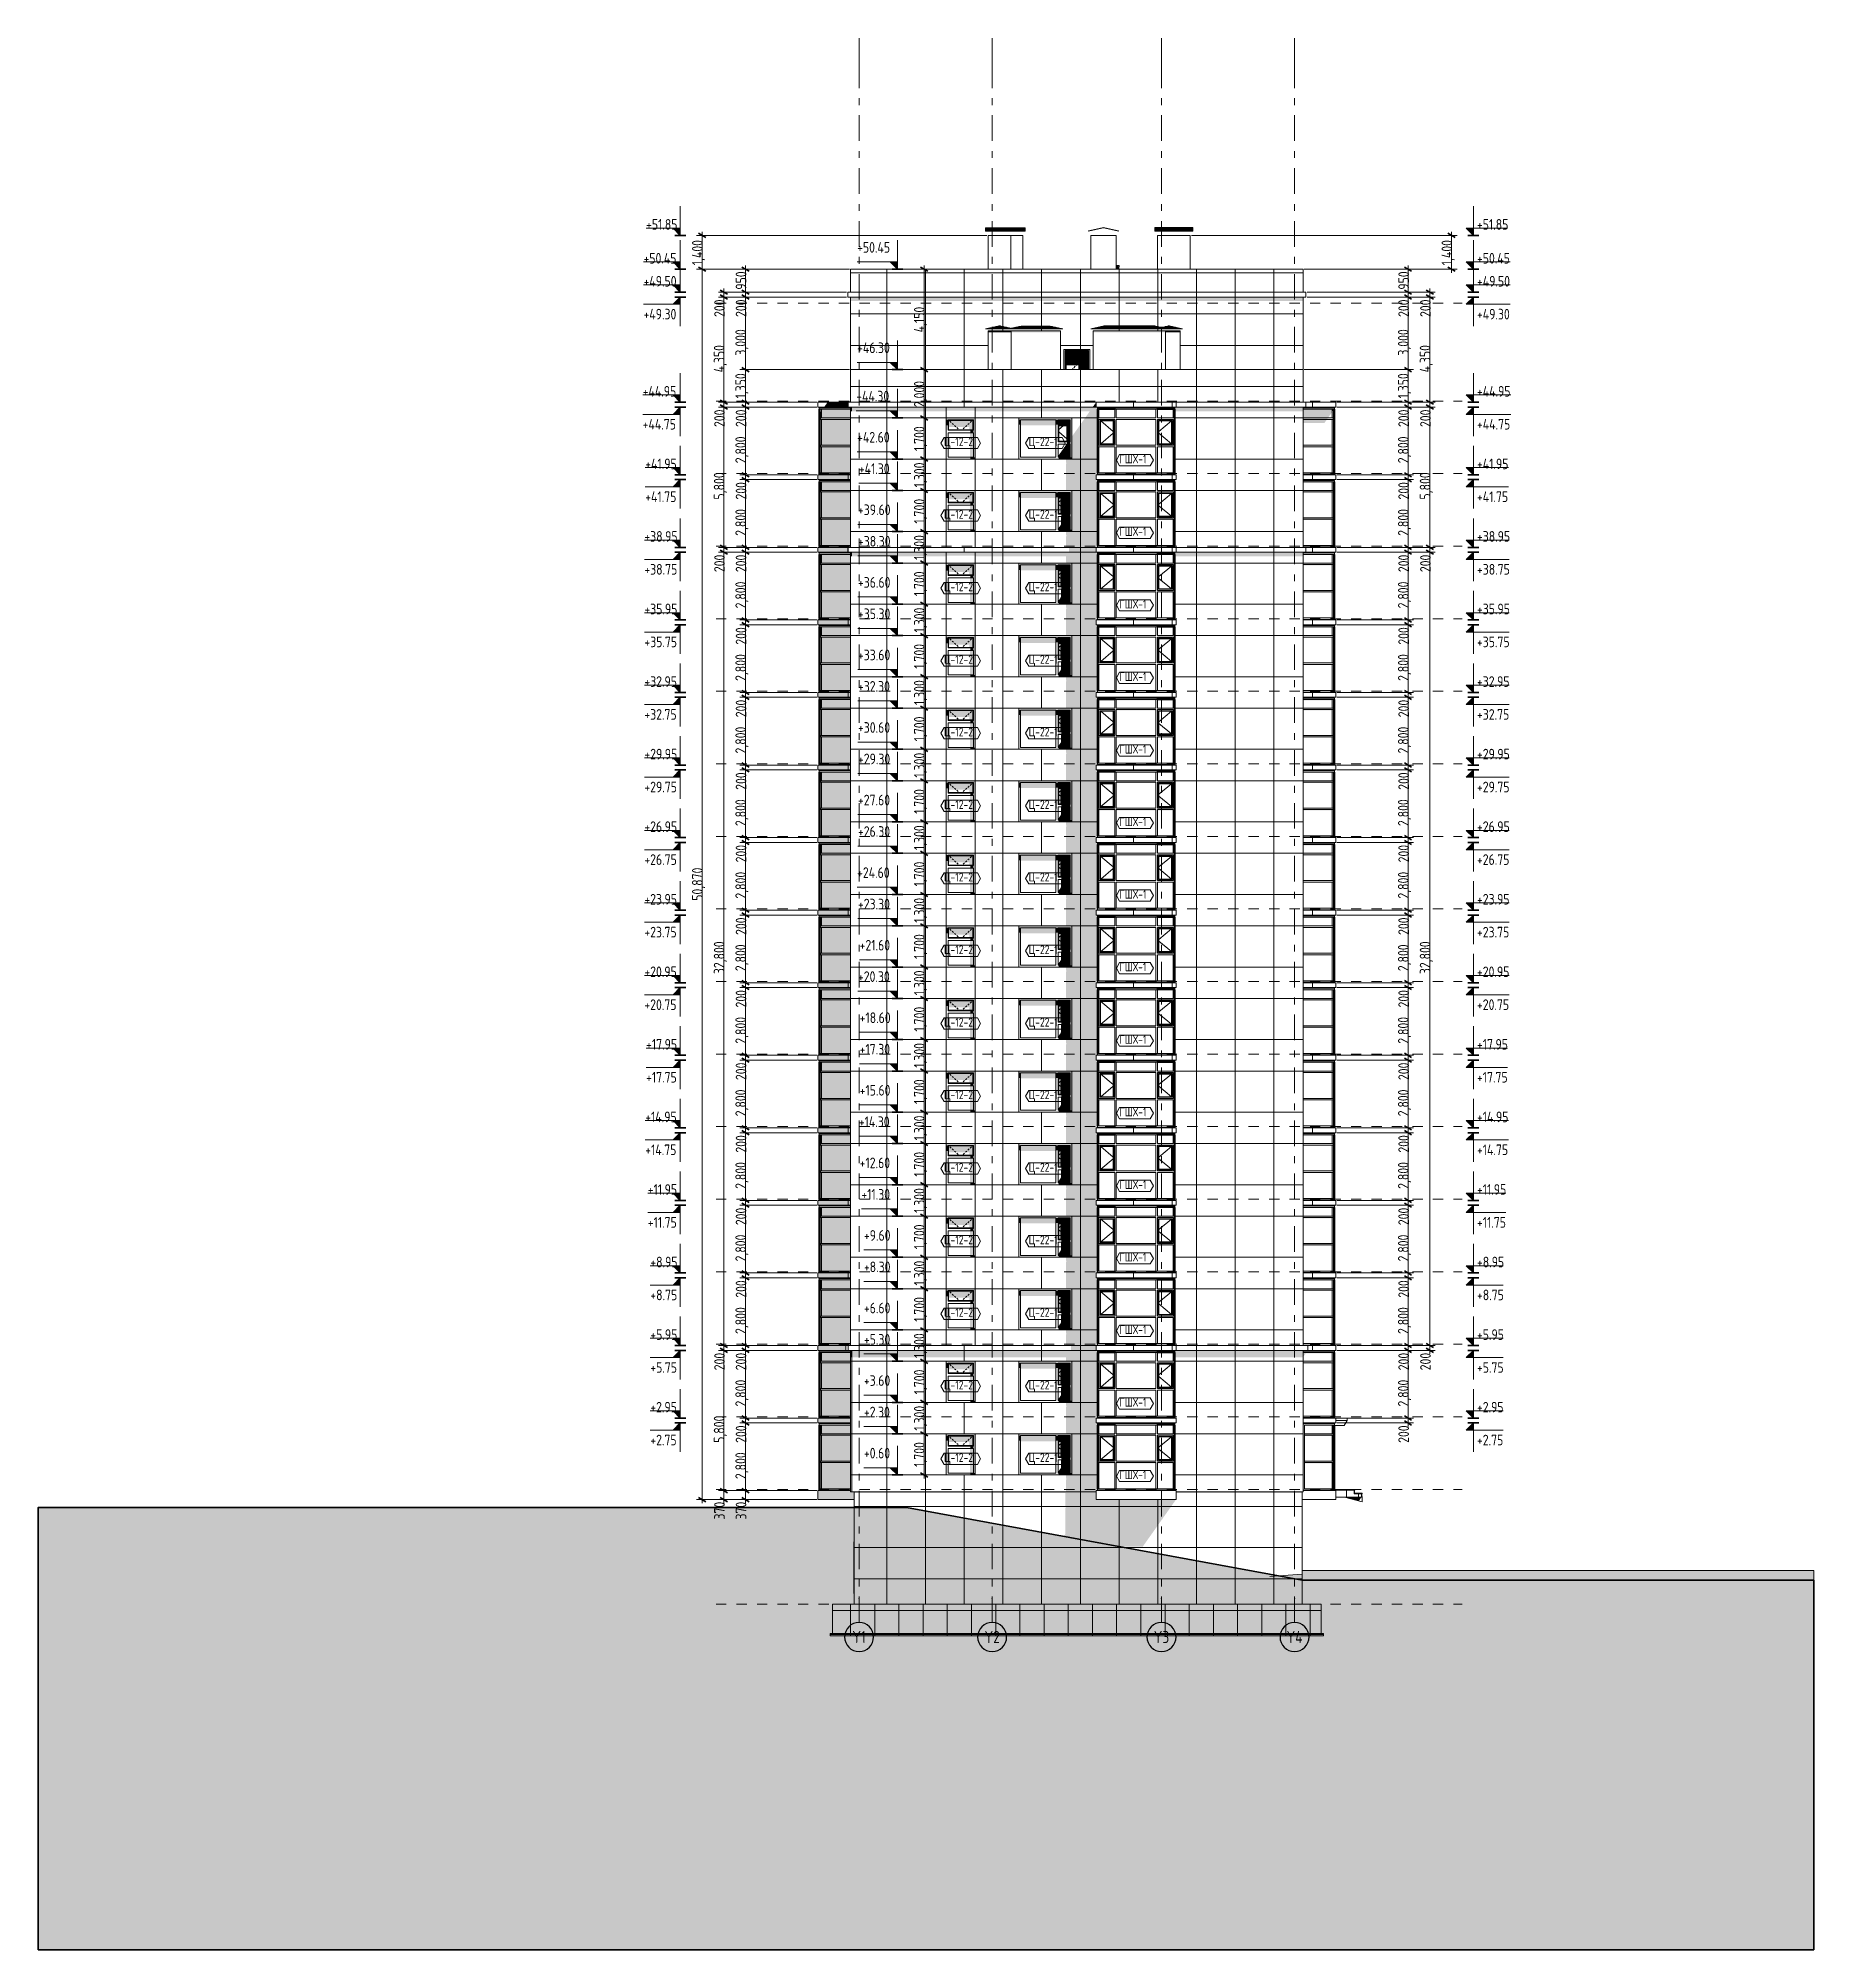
# Model space of a CAD drawing. Header units: millimetres. Extents: x 18162 to 7085488, y 72188 to 247925.
# Drawn here: x 5920026 to 5993421, y 72524 to 151556 of the extents above; entities that cross this region are included whole.
import ezdxf
from ezdxf.enums import TextEntityAlignment as Align

# ---------------------------------------------------------------- set-up
doc = ezdxf.new("R2010")
doc.units = ezdxf.units.MM
doc.header["$MEASUREMENT"] = 0
doc.linetypes.add('Dashed', pattern=[423.333333, 211.666667, -211.666667])
doc.linetypes.add('Double Dashed', pattern=[1093.611073, 529.166651, -211.666656, 141.111112, -211.666656])
for name, color, linetype in [('Archicad Doors', 7, 'Continuous'), ('Archicad Windows', 7, 'Continuous'), ('Drawing & Figure', 7, 'Continuous'), ('Finish - Wall', 7, 'Continuous'), ('Interior - Equipment', 7, 'Continuous'), ('Interior - Stair & Railing', 7, 'Continuous'), ('Shell - Roof', 7, 'Continuous'), ('Structural - Bearing', 7, 'Continuous'), ('Structural - Grid', 7, 'Continuous'), ('Structural - Stair & Railing', 7, 'Continuous')]:
    doc.layers.add(name, color=color, linetype=linetype)
doc.styles.add('GENERATED_STYLE_3', font='', dxfattribs={"width": 0.8})
doc.styles.get('GENERATED_STYLE_3').set_extended_font_data('ISOCPEUR MON')
doc.dimstyles.new('GENERATED_STYLE__32', dxfattribs={"dimtxt": 440.00001, "dimasz": 228, "dimexe": 0.18, "dimexo": 50, "dimgap": 0, "dimtad": 1, "dimdec": 0, "dimzin": 0, "dimdsep": 46, "dimtxsty": 'GENERATED_STYLE_3', "dimblk": 'ARROWHEAD_2', "dimblk1": 'ARROWHEAD_2', "dimblk2": 'ARROWHEAD_2', "dimcen": 0.09, "dimclrd": 13, "dimclre": 13, "dimclrt": 13, "dimadec": 0, "dimazin": 0, "dimtfac": 1, "dimtdec": 4, "dimtmove": 0, "dimatfit": 3, "dimfxl": 1, "dimtolj": 1, "dimtzin": 0, "dimarcsym": 0})
pattern_1 = [(180, (6050603.8, 91556.2), (0, 1000), []), (90, (6050603.8, 91556.2), (1000, 0), [])]

msp = doc.modelspace()

# ---------------------------------------------------------------- texts
at = {"color": 13, "lineweight": 13, "char_height": 440, "attachment_point": 7, "style": 'GENERATED_STYLE_3'}
for s, insert in [('\\A1;{\\pql;\\fISOCPEUR MON|b0|i0|c0|p0;\\W0.800000;+51.85}', (5945152.6, 143638.4)), ('\\A1;{\\pql;\\fISOCPEUR MON|b0|i0|c0|p0;\\W0.800000;+51.85}', (5979499.2, 143638.4)), ('\\A1;{\\pql;\\fISOCPEUR MON|b0|i0|c0|p0;\\W0.800000;+50.45}', (5953876.1, 142688.4)), ('\\A1;{\\pql;\\fISOCPEUR MON|b0|i0|c0|p0;\\W0.800000;+50.45}', (5945047.2, 142238.4)), ('\\A1;{\\pql;\\fISOCPEUR MON|b0|i0|c0|p0;\\W0.800000;+50.45}', (5979499.2, 142238.4)), ('\\A1;{\\pql;\\fISOCPEUR MON|b0|i0|c0|p0;\\W0.800000;+49.50}', (5945047.2, 141288.4)), ('\\A1;{\\pql;\\fISOCPEUR MON|b0|i0|c0|p0;\\W0.800000;+49.50}', (5979499.2, 141288.4)), ('\\A1;{\\pql;\\fISOCPEUR MON|b0|i0|c0|p0;\\W0.800000;+49.30}', (5945047.2, 139928.4)), ('\\A1;{\\pql;\\fISOCPEUR MON|b0|i0|c0|p0;\\W0.800000;+49.30}', (5979499.2, 139928.4)), ('\\A1;{\\pql;\\fISOCPEUR MON|b0|i0|c0|p0;\\W0.800000;+46.30}', (5953876.1, 138538.4)), ('\\A1;{\\pql;\\fISOCPEUR MON|b0|i0|c0|p0;\\W0.800000;+44.95}', (5945012.1, 136738.4)), ('\\A1;{\\pql;\\fISOCPEUR MON|b0|i0|c0|p0;\\W0.800000;+44.30}', (5953841, 136538.4)), ('\\A1;{\\pql;\\fISOCPEUR MON|b0|i0|c0|p0;\\W0.800000;+44.95}', (5979499.2, 136738.4)), ('\\A1;{\\pql;\\fISOCPEUR MON|b0|i0|c0|p0;\\W0.800000;+44.75}', (5945012.1, 135378.4)), ('\\A1;{\\pql;\\fISOCPEUR MON|b0|i0|c0|p0;\\W0.800000;+42.60}', (5953876.1, 134838.4)), ('\\A1;{\\pql;\\fISOCPEUR MON|b0|i0|c0|p0;\\W0.800000;+44.75}', (5979499.2, 135378.4)), ('\\A1;{\\pql;\\fISOCPEUR MON|b0|i0|c0|p0;\\W0.800000;+41.95}', (5945117.5, 133738.4)), ('\\A1;{\\pql;\\fISOCPEUR MON|b0|i0|c0|p0;\\W0.800000;+41.30}', (5953946.4, 133538.4)), ('\\A1;{\\pql;\\fISOCPEUR MON|b0|i0|c0|p0;\\W0.800000;+41.95}', (5979499.2, 133738.4)), ('\\A1;{\\pql;\\fISOCPEUR MON|b0|i0|c0|p0;\\W0.800000;+41.75}', (5945117.5, 132378.4)), ('\\A1;{\\pql;\\fISOCPEUR MON|b0|i0|c0|p0;\\W0.800000;+41.75}', (5979499.2, 132378.4)), ('\\A1;{\\pql;\\fISOCPEUR MON|b0|i0|c0|p0;\\W0.800000;+39.60}', (5953911.3, 131838.4)), ('\\A1;{\\pql;\\fISOCPEUR MON|b0|i0|c0|p0;\\W0.800000;+38.95}', (5945082.4, 130738.4)), ('\\A1;{\\pql;\\fISOCPEUR MON|b0|i0|c0|p0;\\W0.800000;+38.30}', (5953911.3, 130538.4)), ('\\A1;{\\pql;\\fISOCPEUR MON|b0|i0|c0|p0;\\W0.800000;+38.95}', (5979499.2, 130738.4)), ('\\A1;{\\pql;\\fISOCPEUR MON|b0|i0|c0|p0;\\W0.800000;+38.75}', (5945082.4, 129378.4)), ('\\A1;{\\pql;\\fISOCPEUR MON|b0|i0|c0|p0;\\W0.800000;+38.75}', (5979499.2, 129378.4)), ('\\A1;{\\pql;\\fISOCPEUR MON|b0|i0|c0|p0;\\W0.800000;+36.60}', (5953911.3, 128838.4)), ('\\A1;{\\pql;\\fISOCPEUR MON|b0|i0|c0|p0;\\W0.800000;+35.95}', (5945082.4, 127738.4)), ('\\A1;{\\pql;\\fISOCPEUR MON|b0|i0|c0|p0;\\W0.800000;+35.95}', (5979499.2, 127738.4)), ('\\A1;{\\pql;\\fISOCPEUR MON|b0|i0|c0|p0;\\W0.800000;+35.30}', (5953911.3, 127538.4)), ('\\A1;{\\pql;\\fISOCPEUR MON|b0|i0|c0|p0;\\W0.800000;+35.75}', (5945082.4, 126378.4)), ('\\A1;{\\pql;\\fISOCPEUR MON|b0|i0|c0|p0;\\W0.800000;+35.75}', (5979499.2, 126378.4)), ('\\A1;{\\pql;\\fISOCPEUR MON|b0|i0|c0|p0;\\W0.800000;+33.60}', (5953911.3, 125838.4)), ('\\A1;{\\pql;\\fISOCPEUR MON|b0|i0|c0|p0;\\W0.800000;+32.95}', (5945082.4, 124738.4)), ('\\A1;{\\pql;\\fISOCPEUR MON|b0|i0|c0|p0;\\W0.800000;+32.30}', (5953911.3, 124538.4)), ('\\A1;{\\pql;\\fISOCPEUR MON|b0|i0|c0|p0;\\W0.800000;+32.95}', (5979499.2, 124738.4)), ('\\A1;{\\pql;\\fISOCPEUR MON|b0|i0|c0|p0;\\W0.800000;+32.75}', (5945082.4, 123378.4)), ('\\A1;{\\pql;\\fISOCPEUR MON|b0|i0|c0|p0;\\W0.800000;+32.75}', (5979499.2, 123378.4)), ('\\A1;{\\pql;\\fISOCPEUR MON|b0|i0|c0|p0;\\W0.800000;+30.60}', (5953911.3, 122838.4)), ('\\A1;{\\pql;\\fISOCPEUR MON|b0|i0|c0|p0;\\W0.800000;+29.95}', (5945082.4, 121738.4)), ('\\A1;{\\pql;\\fISOCPEUR MON|b0|i0|c0|p0;\\W0.800000;+29.30}', (5953911.3, 121538.4)), ('\\A1;{\\pql;\\fISOCPEUR MON|b0|i0|c0|p0;\\W0.800000;+29.95}', (5979499.2, 121738.4)), ('\\A1;{\\pql;\\fISOCPEUR MON|b0|i0|c0|p0;\\W0.800000;+29.75}', (5945082.4, 120378.4)), ('\\A1;{\\pql;\\fISOCPEUR MON|b0|i0|c0|p0;\\W0.800000;+27.60}', (5953911.3, 119838.4)), ('\\A1;{\\pql;\\fISOCPEUR MON|b0|i0|c0|p0;\\W0.800000;+29.75}', (5979499.2, 120378.4)), ('\\A1;{\\pql;\\fISOCPEUR MON|b0|i0|c0|p0;\\W0.800000;+26.95}', (5945082.4, 118738.4)), ('\\A1;{\\pql;\\fISOCPEUR MON|b0|i0|c0|p0;\\W0.800000;+26.30}', (5953911.3, 118538.4)), ('\\A1;{\\pql;\\fISOCPEUR MON|b0|i0|c0|p0;\\W0.800000;+26.95}', (5979499.2, 118738.4)), ('\\A1;{\\pql;\\fISOCPEUR MON|b0|i0|c0|p0;\\W0.800000;+26.75}', (5945082.4, 117378.4)), ('\\A1;{\\pql;\\fISOCPEUR MON|b0|i0|c0|p0;\\W0.800000;+26.75}', (5979499.2, 117378.4)), ('\\A1;{\\pql;\\fISOCPEUR MON|b0|i0|c0|p0;\\W0.800000;+24.60}', (5953876.1, 116838.4)), ('\\A1;{\\pql;\\fISOCPEUR MON|b0|i0|c0|p0;\\W0.800000;+23.95}', (5945082.4, 115738.4)), ('\\A1;{\\pql;\\fISOCPEUR MON|b0|i0|c0|p0;\\W0.800000;+23.95}', (5979499.2, 115738.4)), ('\\A1;{\\pql;\\fISOCPEUR MON|b0|i0|c0|p0;\\W0.800000;+23.30}', (5953911.3, 115538.4)), ('\\A1;{\\pql;\\fISOCPEUR MON|b0|i0|c0|p0;\\W0.800000;+23.75}', (5945082.4, 114378.4)), ('\\A1;{\\pql;\\fISOCPEUR MON|b0|i0|c0|p0;\\W0.800000;+23.75}', (5979499.2, 114378.4)), ('\\A1;{\\pql;\\fISOCPEUR MON|b0|i0|c0|p0;\\W0.800000;+21.60}', (5953981.5, 113838.4)), ('\\A1;{\\pql;\\fISOCPEUR MON|b0|i0|c0|p0;\\W0.800000;+20.95}', (5945082.4, 112738.4)), ('\\A1;{\\pql;\\fISOCPEUR MON|b0|i0|c0|p0;\\W0.800000;+20.95}', (5979499.2, 112738.4)), ('\\A1;{\\pql;\\fISOCPEUR MON|b0|i0|c0|p0;\\W0.800000;+20.30}', (5953911.3, 112538.4)), ('\\A1;{\\pql;\\fISOCPEUR MON|b0|i0|c0|p0;\\W0.800000;+20.75}', (5945082.4, 111378.4)), ('\\A1;{\\pql;\\fISOCPEUR MON|b0|i0|c0|p0;\\W0.800000;+20.75}', (5979499.2, 111378.4)), ('\\A1;{\\pql;\\fISOCPEUR MON|b0|i0|c0|p0;\\W0.800000;+18.60}', (5953981.5, 110838.4)), ('\\A1;{\\pql;\\fISOCPEUR MON|b0|i0|c0|p0;\\W0.800000;+17.95}', (5945152.6, 109738.4)), ('\\A1;{\\pql;\\fISOCPEUR MON|b0|i0|c0|p0;\\W0.800000;+17.30}', (5953981.5, 109538.4)), ('\\A1;{\\pql;\\fISOCPEUR MON|b0|i0|c0|p0;\\W0.800000;+17.95}', (5979499.2, 109738.4)), ('\\A1;{\\pql;\\fISOCPEUR MON|b0|i0|c0|p0;\\W0.800000;+17.75}', (5945152.6, 108378.4)), ('\\A1;{\\pql;\\fISOCPEUR MON|b0|i0|c0|p0;\\W0.800000;+15.60}', (5953981.5, 107838.4)), ('\\A1;{\\pql;\\fISOCPEUR MON|b0|i0|c0|p0;\\W0.800000;+17.75}', (5979499.2, 108378.4)), ('\\A1;{\\pql;\\fISOCPEUR MON|b0|i0|c0|p0;\\W0.800000;+14.95}', (5945117.5, 106738.4)), ('\\A1;{\\pql;\\fISOCPEUR MON|b0|i0|c0|p0;\\W0.800000;+14.30}', (5953946.4, 106538.4)), ('\\A1;{\\pql;\\fISOCPEUR MON|b0|i0|c0|p0;\\W0.800000;+14.95}', (5979499.2, 106738.4)), ('\\A1;{\\pql;\\fISOCPEUR MON|b0|i0|c0|p0;\\W0.800000;+14.75}', (5945117.5, 105378.4)), ('\\A1;{\\pql;\\fISOCPEUR MON|b0|i0|c0|p0;\\W0.800000;+12.60}', (5953981.5, 104838.4)), ('\\A1;{\\pql;\\fISOCPEUR MON|b0|i0|c0|p0;\\W0.800000;+14.75}', (5979499.2, 105378.4)), ('\\A1;{\\pql;\\fISOCPEUR MON|b0|i0|c0|p0;\\W0.800000;+11.95}', (5945222.9, 103738.4)), ('\\A1;{\\pql;\\fISOCPEUR MON|b0|i0|c0|p0;\\W0.800000;+11.30}', (5954051.8, 103538.4)), ('\\A1;{\\pql;\\fISOCPEUR MON|b0|i0|c0|p0;\\W0.800000;+11.95}', (5979499.2, 103738.4)), ('\\A1;{\\pql;\\fISOCPEUR MON|b0|i0|c0|p0;\\W0.800000;+11.75}', (5945222.9, 102378.4)), ('\\A1;{\\pql;\\fISOCPEUR MON|b0|i0|c0|p0;\\W0.800000;+11.75}', (5979499.2, 102378.4)), ('\\A1;{\\pql;\\fISOCPEUR MON|b0|i0|c0|p0;\\W0.800000;+9.60}', (5954157.2, 101838.4)), ('\\A1;{\\pql;\\fISOCPEUR MON|b0|i0|c0|p0;\\W0.800000;+8.95}', (5945328.3, 100738.4)), ('\\A1;{\\pql;\\fISOCPEUR MON|b0|i0|c0|p0;\\W0.800000;+8.95}', (5979499.2, 100738.4)), ('\\A1;{\\pql;\\fISOCPEUR MON|b0|i0|c0|p0;\\W0.800000;+8.30}', (5954157.2, 100538.4)), ('\\A1;{\\pql;\\fISOCPEUR MON|b0|i0|c0|p0;\\W0.800000;+8.75}', (5945328.3, 99378.4)), ('\\A1;{\\pql;\\fISOCPEUR MON|b0|i0|c0|p0;\\W0.800000;+8.75}', (5979499.2, 99378.4)), ('\\A1;{\\pql;\\fISOCPEUR MON|b0|i0|c0|p0;\\W0.800000;+6.60}', (5954157.2, 98838.4)), ('\\A1;{\\pql;\\fISOCPEUR MON|b0|i0|c0|p0;\\W0.800000;+5.95}', (5945328.3, 97738.4)), ('\\A1;{\\pql;\\fISOCPEUR MON|b0|i0|c0|p0;\\W0.800000;+5.95}', (5979499.2, 97738.4)), ('\\A1;{\\pql;\\fISOCPEUR MON|b0|i0|c0|p0;\\W0.800000;+5.30}', (5954157.2, 97538.4)), ('\\A1;{\\pql;\\fISOCPEUR MON|b0|i0|c0|p0;\\W0.800000;+5.75}', (5945328.3, 96378.4)), ('\\A1;{\\pql;\\fISOCPEUR MON|b0|i0|c0|p0;\\W0.800000;+5.75}', (5979499.2, 96378.4)), ('\\A1;{\\pql;\\fISOCPEUR MON|b0|i0|c0|p0;\\W0.800000;+3.60}', (5954157.2, 95838.4)), ('\\A1;{\\pql;\\fISOCPEUR MON|b0|i0|c0|p0;\\W0.800000;+2.95}', (5945328.3, 94738.4)), ('\\A1;{\\pql;\\fISOCPEUR MON|b0|i0|c0|p0;\\W0.800000;+2.30}', (5954157.2, 94538.4)), ('\\A1;{\\pql;\\fISOCPEUR MON|b0|i0|c0|p0;\\W0.800000;+2.95}', (5979499.2, 94738.4)), ('\\A1;{\\pql;\\fISOCPEUR MON|b0|i0|c0|p0;\\W0.800000;+2.75}', (5945328.3, 93378.4)), ('\\A1;{\\pql;\\fISOCPEUR MON|b0|i0|c0|p0;\\W0.800000;+0.60}', (5954157.2, 92838.4)), ('\\A1;{\\pql;\\fISOCPEUR MON|b0|i0|c0|p0;\\W0.800000;+2.75}', (5979499.2, 93378.4))]:
    msp.add_mtext(s, dxfattribs=dict(at, insert=insert))

# ---------------------------------------------------------------- blocks, each defined once
blk = doc.blocks.new('*X2802', base_point=(6050604, 91556))
at = {"layer": 'Structural - Bearing', "color": 8, "linetype": 'Continuous', "lineweight": 13}
for p, q in [((5955104, 91456), (5955104, 89156)), ((5956704, 91456), (5956704, 89156)), ((5958304, 91456), (5958304, 89156)), ((5959904, 91456), (5959904, 89156)), ((5961504, 91456), (5961504, 89156)), ((5963104, 91456), (5963104, 89156)), ((5964704, 91136), (5964704, 89156)), ((5966304, 91136), (5966304, 89156)), ((5967904, 91456), (5967904, 89156)), ((5969504, 91456), (5969504, 89156)), ((5971104, 91456), (5971104, 89156)), ((5953758, 90856), (5954604, 90856)), ((5954604, 90856), (5955104, 90856)), ((5955104, 90856), (5956204, 90856)), ((5956204, 90856), (5956704, 90856)), ((5956704, 90856), (5957804, 90856)), ((5957804, 90856), (5958304, 90856)), ((5958304, 90856), (5959404, 90856)), ((5959404, 90856), (5959904, 90856)), ((5959904, 90856), (5961004, 90856)), ((5961004, 90856), (5961504, 90856)), ((5961504, 90856), (5962604, 90856)), ((5962604, 90856), (5963104, 90856)), ((5963104, 90856), (5964204, 90856)), ((5964204, 90856), (5964704, 90856)), ((5964704, 90856), (5965804, 90856)), ((5965804, 90856), (5966304, 90856)), ((5966304, 90856), (5967404, 90856)), ((5967404, 90856), (5967904, 90856)), ((5967904, 90856), (5969004, 90856)), ((5969004, 90856), (5969504, 90856)), ((5969504, 90856), (5970604, 90856)), ((5970604, 90856), (5971104, 90856)), ((5971104, 90856), (5972204, 90856)), ((5972204, 90856), (5972278, 90856)), ((5953758, 89156), (5954604, 89156)), ((5954604, 89156), (5953758, 89156)), ((5955104, 89156), (5954604, 89156)), ((5954604, 89156), (5955104, 89156)), ((5955104, 89156), (5956204, 89156)), ((5955104, 89156), (5955104, 88556)), ((5956204, 89156), (5955104, 89156)), ((5955104, 88556), (5955104, 86806)), ((5956704, 89156), (5956204, 89156)), ((5956204, 89156), (5956704, 89156)), ((5956704, 89156), (5957804, 89156)), ((5956704, 89156), (5956704, 88556)), ((5957804, 89156), (5956704, 89156)), ((5956704, 88556), (5956704, 86806)), ((5958304, 89156), (5957804, 89156)), ((5957804, 89156), (5958304, 89156)), ((5958304, 89156), (5959404, 89156)), ((5958304, 89156), (5958304, 88556)), ((5959404, 89156), (5958304, 89156)), ((5958304, 88556), (5958304, 86806)), ((5959904, 89156), (5959404, 89156)), ((5959404, 89156), (5959904, 89156)), ((5959904, 89156), (5961004, 89156)), ((5959904, 89156), (5959904, 88556)), ((5961004, 89156), (5959904, 89156)), ((5959904, 88556), (5959904, 86806)), ((5961504, 89156), (5961004, 89156)), ((5961004, 89156), (5961504, 89156)), ((5961504, 89156), (5962604, 89156)), ((5961504, 89156), (5961504, 88556)), ((5962604, 89156), (5961504, 89156)), ((5961504, 88556), (5961504, 86806)), ((5963104, 89156), (5962604, 89156)), ((5962604, 89156), (5963104, 89156)), ((5963104, 89156), (5964204, 89156)), ((5963104, 89156), (5963104, 88556)), ((5964204, 89156), (5963104, 89156)), ((5963104, 88556), (5963104, 86806)), ((5964704, 89156), (5964204, 89156)), ((5964204, 89156), (5964704, 89156)), ((5964704, 89156), (5965804, 89156)), ((5964704, 89156), (5964704, 88556)), ((5965804, 89156), (5964704, 89156)), ((5964704, 88556), (5964704, 86806)), ((5966304, 89156), (5965804, 89156)), ((5965804, 89156), (5966304, 89156)), ((5966304, 89156), (5967404, 89156)), ((5966304, 89156), (5966304, 88556)), ((5967404, 89156), (5966304, 89156)), ((5966304, 88556), (5966304, 86806)), ((5967904, 89156), (5967404, 89156)), ((5967404, 89156), (5967904, 89156)), ((5967904, 89156), (5969004, 89156)), ((5967904, 89156), (5967904, 88556)), ((5969004, 89156), (5967904, 89156)), ((5967904, 88556), (5967904, 86806)), ((5969504, 89156), (5969004, 89156)), ((5969004, 89156), (5969504, 89156)), ((5969504, 89156), (5970604, 89156)), ((5969504, 89156), (5969504, 88556)), ((5970604, 89156), (5969504, 89156)), ((5969504, 88556), (5969504, 86806)), ((5971104, 89156), (5970604, 89156)), ((5970604, 89156), (5971104, 89156)), ((5971104, 89156), (5972204, 89156)), ((5971104, 89156), (5971104, 88556)), ((5972204, 89156), (5971104, 89156)), ((5971104, 88556), (5971104, 86806)), ((5972278, 89156), (5972204, 89156)), ((5972204, 89156), (5972278, 89156)), ((5953758, 87856), (5954604, 87856)), ((5954604, 87856), (5955104, 87856)), ((5955104, 87856), (5956204, 87856)), ((5956204, 87856), (5956704, 87856)), ((5956704, 87856), (5957804, 87856)), ((5957804, 87856), (5958304, 87856)), ((5958304, 87856), (5959404, 87856)), ((5959404, 87856), (5959904, 87856)), ((5959904, 87856), (5961004, 87856)), ((5961004, 87856), (5961504, 87856)), ((5961504, 87856), (5962604, 87856)), ((5962604, 87856), (5963104, 87856)), ((5963104, 87856), (5964204, 87856)), ((5964204, 87856), (5964704, 87856)), ((5964704, 87856), (5965804, 87856)), ((5965804, 87856), (5966304, 87856)), ((5966304, 87856), (5967404, 87856)), ((5967404, 87856), (5967904, 87856)), ((5967904, 87856), (5969004, 87856)), ((5969004, 87856), (5969504, 87856)), ((5969504, 87856), (5970604, 87856)), ((5970604, 87856), (5971104, 87856)), ((5971104, 87856), (5972204, 87856)), ((5972204, 87856), (5972278, 87856))]:
    blk.add_line(p, q, dxfattribs=at)
blk = doc.blocks.new('*X2803', base_point=(6050604, 91556))
at = {"layer": 'Structural - Bearing', "color": 8, "linetype": 'Continuous', "lineweight": 13}
for p, q in [((5953658, 102856), (5953608, 102856)), ((5953658, 101156), (5953608, 101156)), ((5953608, 101156), (5953658, 101156))]:
    blk.add_line(p, q, dxfattribs=at)
blk = doc.blocks.new('*X2804', base_point=(6050604, 91556))
at = {"layer": 'Structural - Bearing', "color": 8, "linetype": 'Continuous', "lineweight": 13}
for p, q in [((5953658, 102856), (5954604, 102856)), ((5954604, 102856), (5955104, 102856)), ((5955104, 103456), (5955104, 101156)), ((5955104, 102856), (5956204, 102856)), ((5956204, 102856), (5956704, 102856)), ((5956704, 103456), (5956704, 101156)), ((5956704, 102856), (5957558, 102856)), ((5953658, 101156), (5954604, 101156)), ((5954604, 101156), (5953658, 101156)), ((5955104, 101156), (5954604, 101156)), ((5954604, 101156), (5955104, 101156)), ((5955104, 101156), (5956204, 101156)), ((5955104, 101156), (5955104, 100556)), ((5956204, 101156), (5955104, 101156)), ((5955104, 100556), (5955104, 100456)), ((5956704, 101156), (5956204, 101156)), ((5956204, 101156), (5956704, 101156)), ((5956704, 101156), (5957558, 101156)), ((5956704, 101156), (5956704, 100556)), ((5957558, 101156), (5956704, 101156)), ((5956704, 100556), (5956704, 100456))]:
    blk.add_line(p, q, dxfattribs=at)
blk = doc.blocks.new('*X2805', base_point=(6050604, 91556))
at = {"layer": 'Structural - Bearing', "color": 8, "linetype": 'Continuous', "lineweight": 13}
for p, q in [((5958758, 102856), (5959404, 102856)), ((5959404, 102856), (5959904, 102856)), ((5959904, 103456), (5959904, 101156)), ((5959904, 102856), (5960558, 102856)), ((5961504, 103456), (5961504, 102856)), ((5962758, 102856), (5963104, 102856)), ((5963104, 103456), (5963104, 101156)), ((5963104, 102856), (5963796, 102856)), ((5964704, 103306), (5964704, 103276)), ((5966304, 103306), (5966304, 103276)), ((5967021, 102856), (5967404, 102856)), ((5967404, 102856), (5967904, 102856)), ((5967904, 103456), (5967904, 101156)), ((5967904, 102856), (5969004, 102856)), ((5969004, 102856), (5969504, 102856)), ((5969504, 103456), (5969504, 101156)), ((5969504, 102856), (5970604, 102856)), ((5970604, 102856), (5971104, 102856)), ((5971104, 103456), (5971104, 101156)), ((5971104, 102856), (5972204, 102856)), ((5972204, 102856), (5972308, 102856)), ((5958758, 101156), (5959404, 101156)), ((5959404, 101156), (5958758, 101156)), ((5959904, 101156), (5959404, 101156)), ((5959404, 101156), (5959904, 101156)), ((5959904, 101156), (5960558, 101156)), ((5959904, 101156), (5959904, 100556)), ((5960558, 101156), (5959904, 101156)), ((5959904, 100556), (5959904, 100456)), ((5961504, 101156), (5961504, 100556)), ((5961504, 100556), (5961504, 100456)), ((5962604, 101156), (5963104, 101156)), ((5963104, 101156), (5962758, 101156)), ((5963104, 101156), (5963796, 101156)), ((5963104, 101156), (5963104, 100556)), ((5963796, 101156), (5963104, 101156)), ((5963104, 100556), (5963104, 100456)), ((5964704, 100526), (5964704, 100506)), ((5966304, 100526), (5966304, 100506)), ((5967021, 101156), (5967404, 101156)), ((5967404, 101156), (5967021, 101156)), ((5967904, 101156), (5967404, 101156)), ((5967404, 101156), (5967904, 101156)), ((5967904, 101156), (5969004, 101156)), ((5967904, 101156), (5967904, 100556)), ((5969004, 101156), (5967904, 101156)), ((5967904, 100556), (5967904, 100456)), ((5969504, 101156), (5969004, 101156)), ((5969004, 101156), (5969504, 101156)), ((5969504, 101156), (5970604, 101156)), ((5969504, 101156), (5969504, 100556)), ((5970604, 101156), (5969504, 101156)), ((5969504, 100556), (5969504, 100456)), ((5971104, 101156), (5970604, 101156)), ((5970604, 101156), (5971104, 101156)), ((5971104, 101156), (5972204, 101156)), ((5971104, 101156), (5971104, 100556)), ((5972204, 101156), (5971104, 101156)), ((5971104, 100556), (5971104, 100456)), ((5972308, 101156), (5972204, 101156)), ((5972204, 101156), (5972308, 101156))]:
    blk.add_line(p, q, dxfattribs=at)
blk = doc.blocks.new('*X2806', base_point=(6050604, 91556))
at = {"layer": 'Structural - Bearing', "color": 7, "linetype": 'Continuous', "lineweight": 9}
for p, q in [((5965304, 100506), (5965304, 100306)), ((5966904, 100506), (5966904, 100306))]:
    blk.add_line(p, q, dxfattribs=at)
blk = doc.blocks.new('*X2807', base_point=(6050604, 91556))
at = {"layer": 'Structural - Bearing', "color": 8, "linetype": 'Continuous', "lineweight": 13}
for p, q in [((5953658, 105856), (5953608, 105856)), ((5953658, 104156), (5953608, 104156)), ((5953608, 104156), (5953658, 104156))]:
    blk.add_line(p, q, dxfattribs=at)
blk = doc.blocks.new('*X2808', base_point=(6050604, 91556))
at = {"layer": 'Structural - Bearing', "color": 8, "linetype": 'Continuous', "lineweight": 13}
for p, q in [((5955104, 106456), (5955104, 104156)), ((5956704, 106456), (5956704, 104156)), ((5953658, 105856), (5954604, 105856)), ((5954604, 105856), (5955104, 105856)), ((5955104, 105856), (5956204, 105856)), ((5956204, 105856), (5956704, 105856)), ((5956704, 105856), (5957558, 105856)), ((5953658, 104156), (5954604, 104156)), ((5954604, 104156), (5953658, 104156)), ((5955104, 104156), (5954604, 104156)), ((5954604, 104156), (5955104, 104156)), ((5955104, 104156), (5956204, 104156)), ((5955104, 104156), (5955104, 103556)), ((5956204, 104156), (5955104, 104156)), ((5955104, 103556), (5955104, 103456)), ((5956704, 104156), (5956204, 104156)), ((5956204, 104156), (5956704, 104156)), ((5956704, 104156), (5957558, 104156)), ((5956704, 104156), (5956704, 103556)), ((5957558, 104156), (5956704, 104156)), ((5956704, 103556), (5956704, 103456))]:
    blk.add_line(p, q, dxfattribs=at)
blk = doc.blocks.new('*X2809', base_point=(6050604, 91556))
at = {"layer": 'Structural - Bearing', "color": 8, "linetype": 'Continuous', "lineweight": 13}
for p, q in [((5959904, 106456), (5959904, 104156)), ((5961504, 106456), (5961504, 105856)), ((5963104, 106456), (5963104, 104156)), ((5964704, 106306), (5964704, 106276)), ((5966304, 106306), (5966304, 106276)), ((5967904, 106456), (5967904, 104156)), ((5969504, 106456), (5969504, 104156)), ((5971104, 106456), (5971104, 104156)), ((5958758, 105856), (5959404, 105856)), ((5959404, 105856), (5959904, 105856)), ((5959904, 105856), (5960558, 105856)), ((5962758, 105856), (5963104, 105856)), ((5963104, 105856), (5963796, 105856)), ((5967021, 105856), (5967404, 105856)), ((5967404, 105856), (5967904, 105856)), ((5967904, 105856), (5969004, 105856)), ((5969004, 105856), (5969504, 105856)), ((5969504, 105856), (5970604, 105856)), ((5970604, 105856), (5971104, 105856)), ((5971104, 105856), (5972204, 105856)), ((5972204, 105856), (5972308, 105856)), ((5958758, 104156), (5959404, 104156)), ((5959404, 104156), (5958758, 104156)), ((5959904, 104156), (5959404, 104156)), ((5959404, 104156), (5959904, 104156)), ((5959904, 104156), (5960558, 104156)), ((5959904, 104156), (5959904, 103556)), ((5960558, 104156), (5959904, 104156)), ((5959904, 103556), (5959904, 103456)), ((5961504, 104156), (5961504, 103556)), ((5961504, 103556), (5961504, 103456)), ((5962604, 104156), (5963104, 104156)), ((5963104, 104156), (5962758, 104156)), ((5963104, 104156), (5963796, 104156)), ((5963104, 104156), (5963104, 103556)), ((5963796, 104156), (5963104, 104156)), ((5963104, 103556), (5963104, 103456)), ((5967021, 104156), (5967404, 104156)), ((5967404, 104156), (5967021, 104156)), ((5967904, 104156), (5967404, 104156)), ((5967404, 104156), (5967904, 104156)), ((5967904, 104156), (5969004, 104156)), ((5967904, 104156), (5967904, 103556)), ((5969004, 104156), (5967904, 104156)), ((5967904, 103556), (5967904, 103456)), ((5969504, 104156), (5969004, 104156)), ((5969004, 104156), (5969504, 104156)), ((5969504, 104156), (5970604, 104156)), ((5969504, 104156), (5969504, 103556)), ((5970604, 104156), (5969504, 104156)), ((5969504, 103556), (5969504, 103456)), ((5971104, 104156), (5970604, 104156)), ((5970604, 104156), (5971104, 104156)), ((5971104, 104156), (5972204, 104156)), ((5971104, 104156), (5971104, 103556)), ((5972204, 104156), (5971104, 104156)), ((5971104, 103556), (5971104, 103456)), ((5972308, 104156), (5972204, 104156)), ((5972204, 104156), (5972308, 104156)), ((5964704, 103526), (5964704, 103506)), ((5966304, 103526), (5966304, 103506))]:
    blk.add_line(p, q, dxfattribs=at)
blk = doc.blocks.new('*X2810', base_point=(6050604, 91556))
at = {"layer": 'Structural - Bearing', "color": 7, "linetype": 'Continuous', "lineweight": 9}
for p, q in [((5965304, 103506), (5965304, 103306)), ((5966904, 103506), (5966904, 103306))]:
    blk.add_line(p, q, dxfattribs=at)
blk = doc.blocks.new('*X2811', base_point=(6050604, 91556))
at = {"layer": 'Structural - Bearing', "color": 8, "linetype": 'Continuous', "lineweight": 13}
for p, q in [((5953658, 108856), (5953608, 108856)), ((5953658, 107156), (5953608, 107156)), ((5953608, 107156), (5953658, 107156))]:
    blk.add_line(p, q, dxfattribs=at)
blk = doc.blocks.new('*X2812', base_point=(6050604, 91556))
at = {"layer": 'Structural - Bearing', "color": 8, "linetype": 'Continuous', "lineweight": 13}
for p, q in [((5955104, 109456), (5955104, 107156)), ((5956704, 109456), (5956704, 107156)), ((5953658, 108856), (5954604, 108856)), ((5954604, 108856), (5955104, 108856)), ((5955104, 108856), (5956204, 108856)), ((5956204, 108856), (5956704, 108856)), ((5956704, 108856), (5957558, 108856)), ((5953658, 107156), (5954604, 107156)), ((5954604, 107156), (5953658, 107156)), ((5955104, 107156), (5954604, 107156)), ((5954604, 107156), (5955104, 107156)), ((5955104, 107156), (5956204, 107156)), ((5955104, 107156), (5955104, 106556)), ((5956204, 107156), (5955104, 107156)), ((5956704, 107156), (5956204, 107156)), ((5956204, 107156), (5956704, 107156)), ((5956704, 107156), (5957558, 107156)), ((5956704, 107156), (5956704, 106556)), ((5957558, 107156), (5956704, 107156)), ((5955104, 106556), (5955104, 106456)), ((5956704, 106556), (5956704, 106456))]:
    blk.add_line(p, q, dxfattribs=at)
blk = doc.blocks.new('*X2813', base_point=(6050604, 91556))
at = {"layer": 'Structural - Bearing', "color": 8, "linetype": 'Continuous', "lineweight": 13}
for p, q in [((5959904, 109456), (5959904, 107156)), ((5961504, 109456), (5961504, 108856)), ((5963104, 109456), (5963104, 107156)), ((5964704, 109306), (5964704, 109276)), ((5966304, 109306), (5966304, 109276)), ((5967904, 109456), (5967904, 107156)), ((5969504, 109456), (5969504, 107156)), ((5971104, 109456), (5971104, 107156)), ((5958758, 108856), (5959404, 108856)), ((5959404, 108856), (5959904, 108856)), ((5959904, 108856), (5960558, 108856)), ((5962758, 108856), (5963104, 108856)), ((5963104, 108856), (5963796, 108856)), ((5967021, 108856), (5967404, 108856)), ((5967404, 108856), (5967904, 108856)), ((5967904, 108856), (5969004, 108856)), ((5969004, 108856), (5969504, 108856)), ((5969504, 108856), (5970604, 108856)), ((5970604, 108856), (5971104, 108856)), ((5971104, 108856), (5972204, 108856)), ((5972204, 108856), (5972308, 108856)), ((5958758, 107156), (5959404, 107156)), ((5959404, 107156), (5958758, 107156)), ((5959904, 107156), (5959404, 107156)), ((5959404, 107156), (5959904, 107156)), ((5959904, 107156), (5960558, 107156)), ((5959904, 107156), (5959904, 106556)), ((5960558, 107156), (5959904, 107156)), ((5961504, 107156), (5961504, 106556)), ((5962604, 107156), (5963104, 107156)), ((5963104, 107156), (5962758, 107156)), ((5963104, 107156), (5963796, 107156)), ((5963104, 107156), (5963104, 106556)), ((5963796, 107156), (5963104, 107156)), ((5967021, 107156), (5967404, 107156)), ((5967404, 107156), (5967021, 107156)), ((5967904, 107156), (5967404, 107156)), ((5967404, 107156), (5967904, 107156)), ((5967904, 107156), (5969004, 107156)), ((5967904, 107156), (5967904, 106556)), ((5969004, 107156), (5967904, 107156)), ((5969504, 107156), (5969004, 107156)), ((5969004, 107156), (5969504, 107156)), ((5969504, 107156), (5970604, 107156)), ((5969504, 107156), (5969504, 106556)), ((5970604, 107156), (5969504, 107156)), ((5971104, 107156), (5970604, 107156)), ((5970604, 107156), (5971104, 107156)), ((5971104, 107156), (5972204, 107156)), ((5971104, 107156), (5971104, 106556)), ((5972204, 107156), (5971104, 107156)), ((5972308, 107156), (5972204, 107156)), ((5972204, 107156), (5972308, 107156)), ((5959904, 106556), (5959904, 106456)), ((5961504, 106556), (5961504, 106456)), ((5963104, 106556), (5963104, 106456)), ((5964704, 106526), (5964704, 106506)), ((5966304, 106526), (5966304, 106506)), ((5967904, 106556), (5967904, 106456)), ((5969504, 106556), (5969504, 106456)), ((5971104, 106556), (5971104, 106456))]:
    blk.add_line(p, q, dxfattribs=at)
blk = doc.blocks.new('*X2814', base_point=(6050604, 91556))
at = {"layer": 'Structural - Bearing', "color": 7, "linetype": 'Continuous', "lineweight": 9}
for p, q in [((5965304, 106506), (5965304, 106306)), ((5966904, 106506), (5966904, 106306))]:
    blk.add_line(p, q, dxfattribs=at)
blk = doc.blocks.new('*X2815', base_point=(6050604, 91556))
at = {"layer": 'Structural - Bearing', "color": 8, "linetype": 'Continuous', "lineweight": 13}
for p, q in [((5953658, 111856), (5953608, 111856)), ((5953658, 110156), (5953608, 110156)), ((5953608, 110156), (5953658, 110156))]:
    blk.add_line(p, q, dxfattribs=at)
blk = doc.blocks.new('*X2816', base_point=(6050604, 91556))
at = {"layer": 'Structural - Bearing', "color": 8, "linetype": 'Continuous', "lineweight": 13}
for p, q in [((5955104, 112456), (5955104, 110156)), ((5956704, 112456), (5956704, 110156)), ((5953658, 111856), (5954604, 111856)), ((5954604, 111856), (5955104, 111856)), ((5955104, 111856), (5956204, 111856)), ((5956204, 111856), (5956704, 111856)), ((5956704, 111856), (5957558, 111856)), ((5953658, 110156), (5954604, 110156)), ((5954604, 110156), (5953658, 110156)), ((5955104, 110156), (5954604, 110156)), ((5954604, 110156), (5955104, 110156)), ((5955104, 110156), (5956204, 110156)), ((5955104, 110156), (5955104, 109556)), ((5956204, 110156), (5955104, 110156)), ((5956704, 110156), (5956204, 110156)), ((5956204, 110156), (5956704, 110156)), ((5956704, 110156), (5957558, 110156)), ((5956704, 110156), (5956704, 109556)), ((5957558, 110156), (5956704, 110156)), ((5955104, 109556), (5955104, 109456)), ((5956704, 109556), (5956704, 109456))]:
    blk.add_line(p, q, dxfattribs=at)
blk = doc.blocks.new('*X2817', base_point=(6050604, 91556))
at = {"layer": 'Structural - Bearing', "color": 8, "linetype": 'Continuous', "lineweight": 13}
for p, q in [((5959904, 112456), (5959904, 110156)), ((5961504, 112456), (5961504, 111856)), ((5963104, 112456), (5963104, 110156)), ((5964704, 112306), (5964704, 112276)), ((5966304, 112306), (5966304, 112276)), ((5967904, 112456), (5967904, 110156)), ((5969504, 112456), (5969504, 110156)), ((5971104, 112456), (5971104, 110156)), ((5958758, 111856), (5959404, 111856)), ((5959404, 111856), (5959904, 111856)), ((5959904, 111856), (5960558, 111856)), ((5962758, 111856), (5963104, 111856)), ((5963104, 111856), (5963796, 111856)), ((5967021, 111856), (5967404, 111856)), ((5967404, 111856), (5967904, 111856)), ((5967904, 111856), (5969004, 111856)), ((5969004, 111856), (5969504, 111856)), ((5969504, 111856), (5970604, 111856)), ((5970604, 111856), (5971104, 111856)), ((5971104, 111856), (5972204, 111856)), ((5972204, 111856), (5972308, 111856)), ((5958758, 110156), (5959404, 110156)), ((5959404, 110156), (5958758, 110156)), ((5959904, 110156), (5959404, 110156)), ((5959404, 110156), (5959904, 110156)), ((5959904, 110156), (5960558, 110156)), ((5959904, 110156), (5959904, 109556)), ((5960558, 110156), (5959904, 110156)), ((5961504, 110156), (5961504, 109556)), ((5962604, 110156), (5963104, 110156)), ((5963104, 110156), (5962758, 110156)), ((5963104, 110156), (5963796, 110156)), ((5963104, 110156), (5963104, 109556)), ((5963796, 110156), (5963104, 110156)), ((5967021, 110156), (5967404, 110156)), ((5967404, 110156), (5967021, 110156)), ((5967904, 110156), (5967404, 110156)), ((5967404, 110156), (5967904, 110156)), ((5967904, 110156), (5969004, 110156)), ((5967904, 110156), (5967904, 109556)), ((5969004, 110156), (5967904, 110156)), ((5969504, 110156), (5969004, 110156)), ((5969004, 110156), (5969504, 110156)), ((5969504, 110156), (5970604, 110156)), ((5969504, 110156), (5969504, 109556)), ((5970604, 110156), (5969504, 110156)), ((5971104, 110156), (5970604, 110156)), ((5970604, 110156), (5971104, 110156)), ((5971104, 110156), (5972204, 110156)), ((5971104, 110156), (5971104, 109556)), ((5972204, 110156), (5971104, 110156)), ((5972308, 110156), (5972204, 110156)), ((5972204, 110156), (5972308, 110156)), ((5959904, 109556), (5959904, 109456)), ((5961504, 109556), (5961504, 109456)), ((5963104, 109556), (5963104, 109456)), ((5964704, 109526), (5964704, 109506)), ((5966304, 109526), (5966304, 109506)), ((5967904, 109556), (5967904, 109456)), ((5969504, 109556), (5969504, 109456)), ((5971104, 109556), (5971104, 109456))]:
    blk.add_line(p, q, dxfattribs=at)
blk = doc.blocks.new('*X2818', base_point=(6050604, 91556))
at = {"layer": 'Structural - Bearing', "color": 7, "linetype": 'Continuous', "lineweight": 9}
for p, q in [((5965304, 109506), (5965304, 109306)), ((5966904, 109506), (5966904, 109306))]:
    blk.add_line(p, q, dxfattribs=at)
blk = doc.blocks.new('*X2819', base_point=(6050604, 91556))
at = {"layer": 'Structural - Bearing', "color": 8, "linetype": 'Continuous', "lineweight": 13}
for p, q in [((5953658, 114856), (5953608, 114856)), ((5953658, 113156), (5953608, 113156)), ((5953608, 113156), (5953658, 113156))]:
    blk.add_line(p, q, dxfattribs=at)
blk = doc.blocks.new('*X2820', base_point=(6050604, 91556))
at = {"layer": 'Structural - Bearing', "color": 8, "linetype": 'Continuous', "lineweight": 13}
for p, q in [((5955104, 115456), (5955104, 113156)), ((5956704, 115456), (5956704, 113156)), ((5953658, 114856), (5954604, 114856)), ((5954604, 114856), (5955104, 114856)), ((5955104, 114856), (5956204, 114856)), ((5956204, 114856), (5956704, 114856)), ((5956704, 114856), (5957558, 114856)), ((5953658, 113156), (5954604, 113156)), ((5954604, 113156), (5953658, 113156)), ((5955104, 113156), (5954604, 113156)), ((5954604, 113156), (5955104, 113156)), ((5955104, 113156), (5956204, 113156)), ((5955104, 113156), (5955104, 112556)), ((5956204, 113156), (5955104, 113156)), ((5956704, 113156), (5956204, 113156)), ((5956204, 113156), (5956704, 113156)), ((5956704, 113156), (5957558, 113156)), ((5956704, 113156), (5956704, 112556)), ((5957558, 113156), (5956704, 113156)), ((5955104, 112556), (5955104, 112456)), ((5956704, 112556), (5956704, 112456))]:
    blk.add_line(p, q, dxfattribs=at)
blk = doc.blocks.new('*X2821', base_point=(6050604, 91556))
at = {"layer": 'Structural - Bearing', "color": 8, "linetype": 'Continuous', "lineweight": 13}
for p, q in [((5959904, 115456), (5959904, 113156)), ((5961504, 115456), (5961504, 114856)), ((5963104, 115456), (5963104, 113156)), ((5967904, 115456), (5967904, 113156)), ((5969504, 115456), (5969504, 113156)), ((5971104, 115456), (5971104, 113156)), ((5958758, 114856), (5959404, 114856)), ((5959404, 114856), (5959904, 114856)), ((5959904, 114856), (5960558, 114856)), ((5962758, 114856), (5963104, 114856)), ((5963104, 114856), (5963796, 114856)), ((5964704, 115306), (5964704, 115276)), ((5966304, 115306), (5966304, 115276)), ((5967021, 114856), (5967404, 114856)), ((5967404, 114856), (5967904, 114856)), ((5967904, 114856), (5969004, 114856)), ((5969004, 114856), (5969504, 114856)), ((5969504, 114856), (5970604, 114856)), ((5970604, 114856), (5971104, 114856)), ((5971104, 114856), (5972204, 114856)), ((5972204, 114856), (5972308, 114856)), ((5958758, 113156), (5959404, 113156)), ((5959404, 113156), (5958758, 113156)), ((5959904, 113156), (5959404, 113156)), ((5959404, 113156), (5959904, 113156)), ((5959904, 113156), (5960558, 113156)), ((5959904, 113156), (5959904, 112556)), ((5960558, 113156), (5959904, 113156)), ((5961504, 113156), (5961504, 112556)), ((5962604, 113156), (5963104, 113156)), ((5963104, 113156), (5962758, 113156)), ((5963104, 113156), (5963796, 113156)), ((5963104, 113156), (5963104, 112556)), ((5963796, 113156), (5963104, 113156)), ((5967021, 113156), (5967404, 113156)), ((5967404, 113156), (5967021, 113156)), ((5967904, 113156), (5967404, 113156)), ((5967404, 113156), (5967904, 113156)), ((5967904, 113156), (5969004, 113156)), ((5967904, 113156), (5967904, 112556)), ((5969004, 113156), (5967904, 113156)), ((5969504, 113156), (5969004, 113156)), ((5969004, 113156), (5969504, 113156)), ((5969504, 113156), (5970604, 113156)), ((5969504, 113156), (5969504, 112556)), ((5970604, 113156), (5969504, 113156)), ((5971104, 113156), (5970604, 113156)), ((5970604, 113156), (5971104, 113156)), ((5971104, 113156), (5972204, 113156)), ((5971104, 113156), (5971104, 112556)), ((5972204, 113156), (5971104, 113156)), ((5972308, 113156), (5972204, 113156)), ((5972204, 113156), (5972308, 113156)), ((5959904, 112556), (5959904, 112456)), ((5961504, 112556), (5961504, 112456)), ((5963104, 112556), (5963104, 112456)), ((5964704, 112526), (5964704, 112506)), ((5966304, 112526), (5966304, 112506)), ((5967904, 112556), (5967904, 112456)), ((5969504, 112556), (5969504, 112456)), ((5971104, 112556), (5971104, 112456))]:
    blk.add_line(p, q, dxfattribs=at)
blk = doc.blocks.new('*X2822', base_point=(6050604, 91556))
at = {"layer": 'Structural - Bearing', "color": 7, "linetype": 'Continuous', "lineweight": 9}
for p, q in [((5965304, 112506), (5965304, 112306)), ((5966904, 112506), (5966904, 112306))]:
    blk.add_line(p, q, dxfattribs=at)
blk = doc.blocks.new('*X2823', base_point=(6050604, 91556))
at = {"layer": 'Structural - Bearing', "color": 8, "linetype": 'Continuous', "lineweight": 13}
for p, q in [((5953658, 117856), (5953608, 117856)), ((5953658, 116156), (5953608, 116156)), ((5953608, 116156), (5953658, 116156))]:
    blk.add_line(p, q, dxfattribs=at)
blk = doc.blocks.new('*X2824', base_point=(6050604, 91556))
at = {"layer": 'Structural - Bearing', "color": 8, "linetype": 'Continuous', "lineweight": 13}
for p, q in [((5953658, 117856), (5954604, 117856)), ((5954604, 117856), (5955104, 117856)), ((5955104, 118456), (5955104, 116156)), ((5955104, 117856), (5956204, 117856)), ((5956204, 117856), (5956704, 117856)), ((5956704, 118456), (5956704, 116156)), ((5956704, 117856), (5957558, 117856)), ((5953658, 116156), (5954604, 116156)), ((5954604, 116156), (5953658, 116156)), ((5955104, 116156), (5954604, 116156)), ((5954604, 116156), (5955104, 116156)), ((5955104, 116156), (5956204, 116156)), ((5955104, 116156), (5955104, 115556)), ((5956204, 116156), (5955104, 116156)), ((5955104, 115556), (5955104, 115456)), ((5956704, 116156), (5956204, 116156)), ((5956204, 116156), (5956704, 116156)), ((5956704, 116156), (5957558, 116156)), ((5956704, 116156), (5956704, 115556)), ((5957558, 116156), (5956704, 116156)), ((5956704, 115556), (5956704, 115456))]:
    blk.add_line(p, q, dxfattribs=at)
blk = doc.blocks.new('*X2825', base_point=(6050604, 91556))
at = {"layer": 'Structural - Bearing', "color": 8, "linetype": 'Continuous', "lineweight": 13}
for p, q in [((5958758, 117856), (5959404, 117856)), ((5959404, 117856), (5959904, 117856)), ((5959904, 118456), (5959904, 116156)), ((5959904, 117856), (5960558, 117856)), ((5961504, 118456), (5961504, 117856)), ((5962758, 117856), (5963104, 117856)), ((5963104, 118456), (5963104, 116156)), ((5963104, 117856), (5963796, 117856)), ((5964704, 118306), (5964704, 118276)), ((5966304, 118306), (5966304, 118276)), ((5967021, 117856), (5967404, 117856)), ((5967404, 117856), (5967904, 117856)), ((5967904, 118456), (5967904, 116156)), ((5967904, 117856), (5969004, 117856)), ((5969004, 117856), (5969504, 117856)), ((5969504, 118456), (5969504, 116156)), ((5969504, 117856), (5970604, 117856)), ((5970604, 117856), (5971104, 117856)), ((5971104, 118456), (5971104, 116156)), ((5971104, 117856), (5972204, 117856)), ((5972204, 117856), (5972308, 117856)), ((5958758, 116156), (5959404, 116156)), ((5959404, 116156), (5958758, 116156)), ((5959904, 116156), (5959404, 116156)), ((5959404, 116156), (5959904, 116156)), ((5959904, 116156), (5960558, 116156)), ((5959904, 116156), (5959904, 115556)), ((5960558, 116156), (5959904, 116156)), ((5959904, 115556), (5959904, 115456)), ((5961504, 116156), (5961504, 115556)), ((5961504, 115556), (5961504, 115456)), ((5962604, 116156), (5963104, 116156)), ((5963104, 116156), (5962758, 116156)), ((5963104, 116156), (5963796, 116156)), ((5963104, 116156), (5963104, 115556)), ((5963796, 116156), (5963104, 116156)), ((5963104, 115556), (5963104, 115456)), ((5964704, 115526), (5964704, 115506)), ((5966304, 115526), (5966304, 115506)), ((5967021, 116156), (5967404, 116156)), ((5967404, 116156), (5967021, 116156)), ((5967904, 116156), (5967404, 116156)), ((5967404, 116156), (5967904, 116156)), ((5967904, 116156), (5969004, 116156)), ((5967904, 116156), (5967904, 115556)), ((5969004, 116156), (5967904, 116156)), ((5967904, 115556), (5967904, 115456)), ((5969504, 116156), (5969004, 116156)), ((5969004, 116156), (5969504, 116156)), ((5969504, 116156), (5970604, 116156)), ((5969504, 116156), (5969504, 115556)), ((5970604, 116156), (5969504, 116156)), ((5969504, 115556), (5969504, 115456)), ((5971104, 116156), (5970604, 116156)), ((5970604, 116156), (5971104, 116156)), ((5971104, 116156), (5972204, 116156)), ((5971104, 116156), (5971104, 115556)), ((5972204, 116156), (5971104, 116156)), ((5971104, 115556), (5971104, 115456)), ((5972308, 116156), (5972204, 116156)), ((5972204, 116156), (5972308, 116156))]:
    blk.add_line(p, q, dxfattribs=at)
blk = doc.blocks.new('*X2826', base_point=(6050604, 91556))
at = {"layer": 'Structural - Bearing', "color": 7, "linetype": 'Continuous', "lineweight": 9}
for p, q in [((5965304, 115506), (5965304, 115306)), ((5966904, 115506), (5966904, 115306))]:
    blk.add_line(p, q, dxfattribs=at)
blk = doc.blocks.new('*X2827', base_point=(6050604, 91556))
at = {"layer": 'Structural - Bearing', "color": 7, "linetype": 'Continuous', "lineweight": 9}
blk.add_line((5953504, 100506), (5953504, 100306), dxfattribs=at)
blk = doc.blocks.new('*X2828', base_point=(6050604, 91556))
at = {"layer": 'Structural - Bearing', "color": 7, "linetype": 'Continuous', "lineweight": 9}
blk.add_line((5972704, 100506), (5972704, 100306), dxfattribs=at)
blk = doc.blocks.new('*X2829', base_point=(6050604, 91556))
at = {"layer": 'Structural - Bearing', "color": 7, "linetype": 'Continuous', "lineweight": 9}
blk.add_line((5953504, 103506), (5953504, 103306), dxfattribs=at)
blk = doc.blocks.new('*X2830', base_point=(6050604, 91556))
at = {"layer": 'Structural - Bearing', "color": 7, "linetype": 'Continuous', "lineweight": 9}
blk.add_line((5972704, 103506), (5972704, 103306), dxfattribs=at)
blk = doc.blocks.new('*X2831', base_point=(6050604, 91556))
at = {"layer": 'Structural - Bearing', "color": 7, "linetype": 'Continuous', "lineweight": 9}
blk.add_line((5953504, 106506), (5953504, 106306), dxfattribs=at)
blk = doc.blocks.new('*X2832', base_point=(6050604, 91556))
at = {"layer": 'Structural - Bearing', "color": 7, "linetype": 'Continuous', "lineweight": 9}
blk.add_line((5972704, 106506), (5972704, 106306), dxfattribs=at)
blk = doc.blocks.new('*X2833', base_point=(6050604, 91556))
at = {"layer": 'Structural - Bearing', "color": 7, "linetype": 'Continuous', "lineweight": 9}
blk.add_line((5953504, 109506), (5953504, 109306), dxfattribs=at)
blk = doc.blocks.new('*X2834', base_point=(6050604, 91556))
at = {"layer": 'Structural - Bearing', "color": 7, "linetype": 'Continuous', "lineweight": 9}
blk.add_line((5972704, 109506), (5972704, 109306), dxfattribs=at)
blk = doc.blocks.new('*X2835', base_point=(6050604, 91556))
at = {"layer": 'Structural - Bearing', "color": 7, "linetype": 'Continuous', "lineweight": 9}
blk.add_line((5953504, 112506), (5953504, 112306), dxfattribs=at)
blk = doc.blocks.new('*X2836', base_point=(6050604, 91556))
at = {"layer": 'Structural - Bearing', "color": 7, "linetype": 'Continuous', "lineweight": 9}
blk.add_line((5972704, 112506), (5972704, 112306), dxfattribs=at)
blk = doc.blocks.new('*X2837', base_point=(6050604, 91556))
at = {"layer": 'Structural - Bearing', "color": 7, "linetype": 'Continuous', "lineweight": 9}
blk.add_line((5953504, 115506), (5953504, 115306), dxfattribs=at)
blk = doc.blocks.new('*X2838', base_point=(6050604, 91556))
at = {"layer": 'Structural - Bearing', "color": 7, "linetype": 'Continuous', "lineweight": 9}
blk.add_line((5972704, 115506), (5972704, 115306), dxfattribs=at)
blk = doc.blocks.new('*X2839', base_point=(6050604, 91556))
at = {"layer": 'Structural - Bearing', "color": 7, "linetype": 'Continuous', "lineweight": 13}
for p, q in [((5953658, 96856), (5953608, 96856)), ((5953658, 95156), (5953608, 95156)), ((5953608, 95156), (5953658, 95156))]:
    blk.add_line(p, q, dxfattribs=at)
blk = doc.blocks.new('*X2840', base_point=(6050604, 91556))
at = {"layer": 'Structural - Bearing', "color": 8, "linetype": 'Continuous', "lineweight": 13}
for p, q in [((5955104, 97306), (5955104, 95156)), ((5956704, 97306), (5956704, 95156)), ((5958304, 97306), (5958304, 96856)), ((5959904, 97306), (5959904, 95156)), ((5961504, 97306), (5961504, 96856)), ((5963104, 97306), (5963104, 95156)), ((5964704, 97306), (5964704, 97276)), ((5966304, 97306), (5966304, 97276)), ((5967904, 97306), (5967904, 95156)), ((5969504, 97306), (5969504, 95156)), ((5971104, 97306), (5971104, 95156)), ((5953658, 96856), (5954604, 96856)), ((5954604, 96856), (5955104, 96856)), ((5955104, 96856), (5956204, 96856)), ((5956204, 96856), (5956704, 96856)), ((5956704, 96856), (5957558, 96856)), ((5958758, 96856), (5959404, 96856)), ((5959404, 96856), (5959904, 96856)), ((5959904, 96856), (5960558, 96856)), ((5962758, 96856), (5963104, 96856)), ((5963104, 96856), (5963796, 96856)), ((5967021, 96856), (5967404, 96856)), ((5967404, 96856), (5967904, 96856)), ((5967904, 96856), (5969004, 96856)), ((5969004, 96856), (5969504, 96856)), ((5969504, 96856), (5970604, 96856)), ((5970604, 96856), (5971104, 96856)), ((5971104, 96856), (5972204, 96856)), ((5972204, 96856), (5972308, 96856)), ((5953658, 95156), (5954604, 95156)), ((5954604, 95156), (5953658, 95156)), ((5955104, 95156), (5954604, 95156)), ((5954604, 95156), (5955104, 95156)), ((5955104, 95156), (5956204, 95156)), ((5955104, 95156), (5955104, 94556)), ((5956204, 95156), (5955104, 95156)), ((5956704, 95156), (5956204, 95156)), ((5956204, 95156), (5956704, 95156)), ((5956704, 95156), (5957558, 95156)), ((5956704, 95156), (5956704, 94556)), ((5957558, 95156), (5956704, 95156)), ((5958304, 95156), (5959404, 95156)), ((5958304, 95156), (5958304, 94556)), ((5959404, 95156), (5958758, 95156)), ((5959904, 95156), (5959404, 95156)), ((5959404, 95156), (5959904, 95156)), ((5959904, 95156), (5960558, 95156)), ((5959904, 95156), (5959904, 94556)), ((5960558, 95156), (5959904, 95156)), ((5961504, 95156), (5961504, 94556)), ((5962604, 95156), (5963104, 95156)), ((5963104, 95156), (5962758, 95156)), ((5963104, 95156), (5963796, 95156)), ((5963104, 95156), (5963104, 94556)), ((5963796, 95156), (5963104, 95156)), ((5967021, 95156), (5967404, 95156)), ((5967404, 95156), (5967021, 95156)), ((5967904, 95156), (5967404, 95156)), ((5967404, 95156), (5967904, 95156)), ((5967904, 95156), (5969004, 95156)), ((5967904, 95156), (5967904, 94556)), ((5969004, 95156), (5967904, 95156)), ((5969504, 95156), (5969004, 95156)), ((5969004, 95156), (5969504, 95156)), ((5969504, 95156), (5970604, 95156)), ((5969504, 95156), (5969504, 94556)), ((5970604, 95156), (5969504, 95156)), ((5971104, 95156), (5970604, 95156)), ((5970604, 95156), (5971104, 95156)), ((5971104, 95156), (5972204, 95156)), ((5971104, 95156), (5971104, 94556)), ((5972204, 95156), (5971104, 95156)), ((5972308, 95156), (5972204, 95156)), ((5972204, 95156), (5972308, 95156)), ((5955104, 94556), (5955104, 94456)), ((5956704, 94556), (5956704, 94456)), ((5958304, 94556), (5958304, 94456)), ((5959904, 94556), (5959904, 94456)), ((5961504, 94556), (5961504, 94456)), ((5963104, 94556), (5963104, 94456)), ((5967904, 94556), (5967904, 94456)), ((5969504, 94556), (5969504, 94456)), ((5971104, 94556), (5971104, 94456))]:
    blk.add_line(p, q, dxfattribs=at)
blk = doc.blocks.new('*X2842', base_point=(6050604, 91556))
at = {"layer": 'Structural - Bearing', "color": 8, "linetype": 'Continuous', "lineweight": 13}
blk.add_line((5964704, 94526), (5964704, 94506), dxfattribs=at)
blk = doc.blocks.new('*X2843', base_point=(6050604, 91556))
at = {"layer": 'Structural - Bearing', "color": 8, "linetype": 'Continuous', "lineweight": 13}
blk.add_line((5966304, 94526), (5966304, 94506), dxfattribs=at)
blk = doc.blocks.new('*X2844', base_point=(6050604, 91556))
at = {"layer": 'Structural - Bearing', "color": 7, "linetype": 'Continuous', "lineweight": 9}
for p, q in [((5953504, 97506), (5953504, 97306)), ((5955104, 97506), (5955104, 97306)), ((5956704, 97506), (5956704, 97306)), ((5958304, 97506), (5958304, 97306)), ((5959904, 97506), (5959904, 97306)), ((5961504, 97506), (5961504, 97306)), ((5963104, 97506), (5963104, 97306))]:
    blk.add_line(p, q, dxfattribs=at)
blk = doc.blocks.new('*X2851', base_point=(6050604, 91556))
at = {"layer": 'Structural - Bearing', "color": 8, "linetype": 'Continuous', "lineweight": 13}
for p, q in [((5953658, 120856), (5953608, 120856)), ((5953658, 119156), (5953608, 119156)), ((5953608, 119156), (5953658, 119156))]:
    blk.add_line(p, q, dxfattribs=at)
blk = doc.blocks.new('*X2852', base_point=(6050604, 91556))
at = {"layer": 'Structural - Bearing', "color": 8, "linetype": 'Continuous', "lineweight": 13}
for p, q in [((5955104, 121456), (5955104, 119156)), ((5956704, 121456), (5956704, 119156)), ((5953658, 120856), (5954604, 120856)), ((5954604, 120856), (5955104, 120856)), ((5955104, 120856), (5956204, 120856)), ((5956204, 120856), (5956704, 120856)), ((5956704, 120856), (5957558, 120856)), ((5953658, 119156), (5954604, 119156)), ((5954604, 119156), (5953658, 119156)), ((5955104, 119156), (5954604, 119156)), ((5954604, 119156), (5955104, 119156)), ((5955104, 119156), (5956204, 119156)), ((5955104, 119156), (5955104, 118556)), ((5956204, 119156), (5955104, 119156)), ((5955104, 118556), (5955104, 118456)), ((5956704, 119156), (5956204, 119156)), ((5956204, 119156), (5956704, 119156)), ((5956704, 119156), (5957558, 119156)), ((5956704, 119156), (5956704, 118556)), ((5957558, 119156), (5956704, 119156)), ((5956704, 118556), (5956704, 118456))]:
    blk.add_line(p, q, dxfattribs=at)
blk = doc.blocks.new('*X2853', base_point=(6050604, 91556))
at = {"layer": 'Structural - Bearing', "color": 8, "linetype": 'Continuous', "lineweight": 13}
for p, q in [((5959904, 121456), (5959904, 119156)), ((5961504, 121456), (5961504, 120856)), ((5963104, 121456), (5963104, 119156)), ((5964704, 121306), (5964704, 121276)), ((5966304, 121306), (5966304, 121276)), ((5967904, 121456), (5967904, 119156)), ((5969504, 121456), (5969504, 119156)), ((5971104, 121456), (5971104, 119156)), ((5958758, 120856), (5959404, 120856)), ((5959404, 120856), (5959904, 120856)), ((5959904, 120856), (5960558, 120856)), ((5962758, 120856), (5963104, 120856)), ((5963104, 120856), (5963796, 120856)), ((5967021, 120856), (5967404, 120856)), ((5967404, 120856), (5967904, 120856)), ((5967904, 120856), (5969004, 120856)), ((5969004, 120856), (5969504, 120856)), ((5969504, 120856), (5970604, 120856)), ((5970604, 120856), (5971104, 120856)), ((5971104, 120856), (5972204, 120856)), ((5972204, 120856), (5972308, 120856)), ((5958758, 119156), (5959404, 119156)), ((5959404, 119156), (5958758, 119156)), ((5959904, 119156), (5959404, 119156)), ((5959404, 119156), (5959904, 119156)), ((5959904, 119156), (5960558, 119156)), ((5959904, 119156), (5959904, 118556)), ((5960558, 119156), (5959904, 119156)), ((5959904, 118556), (5959904, 118456)), ((5961504, 119156), (5961504, 118556)), ((5961504, 118556), (5961504, 118456)), ((5962604, 119156), (5963104, 119156)), ((5963104, 119156), (5962758, 119156)), ((5963104, 119156), (5963796, 119156)), ((5963104, 119156), (5963104, 118556)), ((5963796, 119156), (5963104, 119156)), ((5963104, 118556), (5963104, 118456)), ((5967021, 119156), (5967404, 119156)), ((5967404, 119156), (5967021, 119156)), ((5967904, 119156), (5967404, 119156)), ((5967404, 119156), (5967904, 119156)), ((5967904, 119156), (5969004, 119156)), ((5967904, 119156), (5967904, 118556)), ((5969004, 119156), (5967904, 119156)), ((5967904, 118556), (5967904, 118456)), ((5969504, 119156), (5969004, 119156)), ((5969004, 119156), (5969504, 119156)), ((5969504, 119156), (5970604, 119156)), ((5969504, 119156), (5969504, 118556)), ((5970604, 119156), (5969504, 119156)), ((5969504, 118556), (5969504, 118456)), ((5971104, 119156), (5970604, 119156)), ((5970604, 119156), (5971104, 119156)), ((5971104, 119156), (5972204, 119156)), ((5971104, 119156), (5971104, 118556)), ((5972204, 119156), (5971104, 119156)), ((5971104, 118556), (5971104, 118456)), ((5972308, 119156), (5972204, 119156)), ((5972204, 119156), (5972308, 119156)), ((5964704, 118526), (5964704, 118506)), ((5966304, 118526), (5966304, 118506))]:
    blk.add_line(p, q, dxfattribs=at)
blk = doc.blocks.new('*X2854', base_point=(6050604, 91556))
at = {"layer": 'Structural - Bearing', "color": 7, "linetype": 'Continuous', "lineweight": 9}
for p, q in [((5965304, 118506), (5965304, 118306)), ((5966904, 118506), (5966904, 118306))]:
    blk.add_line(p, q, dxfattribs=at)
blk = doc.blocks.new('*X2856', base_point=(6050604, 91556))
at = {"layer": 'Structural - Bearing', "color": 7, "linetype": 'Continuous', "lineweight": 9}
blk.add_line((5953504, 118506), (5953504, 118306), dxfattribs=at)
blk = doc.blocks.new('*X2857', base_point=(6050604, 91556))
at = {"layer": 'Structural - Bearing', "color": 7, "linetype": 'Continuous', "lineweight": 9}
blk.add_line((5972704, 118506), (5972704, 118306), dxfattribs=at)
blk = doc.blocks.new('*X2858', base_point=(6050604, 91556))
at = {"layer": 'Structural - Bearing', "color": 8, "linetype": 'Continuous', "lineweight": 13}
for p, q in [((5953658, 123856), (5953608, 123856)), ((5953658, 122156), (5953608, 122156)), ((5953608, 122156), (5953658, 122156))]:
    blk.add_line(p, q, dxfattribs=at)
blk = doc.blocks.new('*X2859', base_point=(6050604, 91556))
at = {"layer": 'Structural - Bearing', "color": 8, "linetype": 'Continuous', "lineweight": 13}
for p, q in [((5955104, 124456), (5955104, 122156)), ((5956704, 124456), (5956704, 122156)), ((5953658, 123856), (5954604, 123856)), ((5954604, 123856), (5955104, 123856)), ((5955104, 123856), (5956204, 123856)), ((5956204, 123856), (5956704, 123856)), ((5956704, 123856), (5957558, 123856)), ((5953658, 122156), (5954604, 122156)), ((5954604, 122156), (5953658, 122156)), ((5955104, 122156), (5954604, 122156)), ((5954604, 122156), (5955104, 122156)), ((5955104, 122156), (5956204, 122156)), ((5955104, 122156), (5955104, 121556)), ((5956204, 122156), (5955104, 122156)), ((5956704, 122156), (5956204, 122156)), ((5956204, 122156), (5956704, 122156)), ((5956704, 122156), (5957558, 122156)), ((5956704, 122156), (5956704, 121556)), ((5957558, 122156), (5956704, 122156)), ((5955104, 121556), (5955104, 121456)), ((5956704, 121556), (5956704, 121456))]:
    blk.add_line(p, q, dxfattribs=at)
blk = doc.blocks.new('*X2860', base_point=(6050604, 91556))
at = {"layer": 'Structural - Bearing', "color": 8, "linetype": 'Continuous', "lineweight": 13}
for p, q in [((5959904, 124456), (5959904, 122156)), ((5961504, 124456), (5961504, 123856)), ((5963104, 124456), (5963104, 122156)), ((5964704, 124306), (5964704, 124276)), ((5966304, 124306), (5966304, 124276)), ((5967904, 124456), (5967904, 122156)), ((5969504, 124456), (5969504, 122156)), ((5971104, 124456), (5971104, 122156)), ((5958758, 123856), (5959404, 123856)), ((5959404, 123856), (5959904, 123856)), ((5959904, 123856), (5960558, 123856)), ((5962758, 123856), (5963104, 123856)), ((5963104, 123856), (5963796, 123856)), ((5967021, 123856), (5967404, 123856)), ((5967404, 123856), (5967904, 123856)), ((5967904, 123856), (5969004, 123856)), ((5969004, 123856), (5969504, 123856)), ((5969504, 123856), (5970604, 123856)), ((5970604, 123856), (5971104, 123856)), ((5971104, 123856), (5972204, 123856)), ((5972204, 123856), (5972308, 123856)), ((5958758, 122156), (5959404, 122156)), ((5959404, 122156), (5958758, 122156)), ((5959904, 122156), (5959404, 122156)), ((5959404, 122156), (5959904, 122156)), ((5959904, 122156), (5960558, 122156)), ((5959904, 122156), (5959904, 121556)), ((5960558, 122156), (5959904, 122156)), ((5961504, 122156), (5961504, 121556)), ((5962604, 122156), (5963104, 122156)), ((5963104, 122156), (5962758, 122156)), ((5963104, 122156), (5963796, 122156)), ((5963104, 122156), (5963104, 121556)), ((5963796, 122156), (5963104, 122156)), ((5967021, 122156), (5967404, 122156)), ((5967404, 122156), (5967021, 122156)), ((5967904, 122156), (5967404, 122156)), ((5967404, 122156), (5967904, 122156)), ((5967904, 122156), (5969004, 122156)), ((5967904, 122156), (5967904, 121556)), ((5969004, 122156), (5967904, 122156)), ((5969504, 122156), (5969004, 122156)), ((5969004, 122156), (5969504, 122156)), ((5969504, 122156), (5970604, 122156)), ((5969504, 122156), (5969504, 121556)), ((5970604, 122156), (5969504, 122156)), ((5971104, 122156), (5970604, 122156)), ((5970604, 122156), (5971104, 122156)), ((5971104, 122156), (5972204, 122156)), ((5971104, 122156), (5971104, 121556)), ((5972204, 122156), (5971104, 122156)), ((5972308, 122156), (5972204, 122156)), ((5972204, 122156), (5972308, 122156)), ((5959904, 121556), (5959904, 121456)), ((5961504, 121556), (5961504, 121456)), ((5963104, 121556), (5963104, 121456)), ((5964704, 121526), (5964704, 121506)), ((5966304, 121526), (5966304, 121506)), ((5967904, 121556), (5967904, 121456)), ((5969504, 121556), (5969504, 121456)), ((5971104, 121556), (5971104, 121456))]:
    blk.add_line(p, q, dxfattribs=at)
blk = doc.blocks.new('*X2861', base_point=(6050604, 91556))
at = {"layer": 'Structural - Bearing', "color": 7, "linetype": 'Continuous', "lineweight": 9}
for p, q in [((5965304, 121506), (5965304, 121306)), ((5966904, 121506), (5966904, 121306))]:
    blk.add_line(p, q, dxfattribs=at)
blk = doc.blocks.new('*X2863', base_point=(6050604, 91556))
at = {"layer": 'Structural - Bearing', "color": 7, "linetype": 'Continuous', "lineweight": 9}
blk.add_line((5953504, 121506), (5953504, 121306), dxfattribs=at)
blk = doc.blocks.new('*X2864', base_point=(6050604, 91556))
at = {"layer": 'Structural - Bearing', "color": 7, "linetype": 'Continuous', "lineweight": 9}
blk.add_line((5972704, 121506), (5972704, 121306), dxfattribs=at)
blk = doc.blocks.new('*X2865', base_point=(6050604, 91556))
at = {"layer": 'Structural - Bearing', "color": 8, "linetype": 'Continuous', "lineweight": 13}
for p, q in [((5953658, 126856), (5953608, 126856)), ((5953658, 125156), (5953608, 125156)), ((5953608, 125156), (5953658, 125156))]:
    blk.add_line(p, q, dxfattribs=at)
blk = doc.blocks.new('*X2866', base_point=(6050604, 91556))
at = {"layer": 'Structural - Bearing', "color": 8, "linetype": 'Continuous', "lineweight": 13}
for p, q in [((5955104, 127456), (5955104, 125156)), ((5956704, 127456), (5956704, 125156)), ((5953658, 126856), (5954604, 126856)), ((5954604, 126856), (5955104, 126856)), ((5955104, 126856), (5956204, 126856)), ((5956204, 126856), (5956704, 126856)), ((5956704, 126856), (5957558, 126856)), ((5953658, 125156), (5954604, 125156)), ((5954604, 125156), (5953658, 125156)), ((5955104, 125156), (5954604, 125156)), ((5954604, 125156), (5955104, 125156)), ((5955104, 125156), (5956204, 125156)), ((5955104, 125156), (5955104, 124556)), ((5956204, 125156), (5955104, 125156)), ((5956704, 125156), (5956204, 125156)), ((5956204, 125156), (5956704, 125156)), ((5956704, 125156), (5957558, 125156)), ((5956704, 125156), (5956704, 124556)), ((5957558, 125156), (5956704, 125156)), ((5955104, 124556), (5955104, 124456)), ((5956704, 124556), (5956704, 124456))]:
    blk.add_line(p, q, dxfattribs=at)
blk = doc.blocks.new('*X2867', base_point=(6050604, 91556))
at = {"layer": 'Structural - Bearing', "color": 8, "linetype": 'Continuous', "lineweight": 13}
for p, q in [((5959904, 127456), (5959904, 125156)), ((5961504, 127456), (5961504, 126856)), ((5963104, 127456), (5963104, 125156)), ((5964704, 127306), (5964704, 127276)), ((5966304, 127306), (5966304, 127276)), ((5967904, 127456), (5967904, 125156)), ((5969504, 127456), (5969504, 125156)), ((5971104, 127456), (5971104, 125156)), ((5958758, 126856), (5959404, 126856)), ((5959404, 126856), (5959904, 126856)), ((5959904, 126856), (5960558, 126856)), ((5962758, 126856), (5963104, 126856)), ((5963104, 126856), (5963796, 126856)), ((5967021, 126856), (5967404, 126856)), ((5967404, 126856), (5967904, 126856)), ((5967904, 126856), (5969004, 126856)), ((5969004, 126856), (5969504, 126856)), ((5969504, 126856), (5970604, 126856)), ((5970604, 126856), (5971104, 126856)), ((5971104, 126856), (5972204, 126856)), ((5972204, 126856), (5972308, 126856)), ((5958758, 125156), (5959404, 125156)), ((5959404, 125156), (5958758, 125156)), ((5959904, 125156), (5959404, 125156)), ((5959404, 125156), (5959904, 125156)), ((5959904, 125156), (5960558, 125156)), ((5959904, 125156), (5959904, 124556)), ((5960558, 125156), (5959904, 125156)), ((5961504, 125156), (5961504, 124556)), ((5962604, 125156), (5963104, 125156)), ((5963104, 125156), (5962758, 125156)), ((5963104, 125156), (5963796, 125156)), ((5963104, 125156), (5963104, 124556)), ((5963796, 125156), (5963104, 125156)), ((5967021, 125156), (5967404, 125156)), ((5967404, 125156), (5967021, 125156)), ((5967904, 125156), (5967404, 125156)), ((5967404, 125156), (5967904, 125156)), ((5967904, 125156), (5969004, 125156)), ((5967904, 125156), (5967904, 124556)), ((5969004, 125156), (5967904, 125156)), ((5969504, 125156), (5969004, 125156)), ((5969004, 125156), (5969504, 125156)), ((5969504, 125156), (5970604, 125156)), ((5969504, 125156), (5969504, 124556)), ((5970604, 125156), (5969504, 125156)), ((5971104, 125156), (5970604, 125156)), ((5970604, 125156), (5971104, 125156)), ((5971104, 125156), (5972204, 125156)), ((5971104, 125156), (5971104, 124556)), ((5972204, 125156), (5971104, 125156)), ((5972308, 125156), (5972204, 125156)), ((5972204, 125156), (5972308, 125156)), ((5959904, 124556), (5959904, 124456)), ((5961504, 124556), (5961504, 124456)), ((5963104, 124556), (5963104, 124456)), ((5964704, 124526), (5964704, 124506)), ((5966304, 124526), (5966304, 124506)), ((5967904, 124556), (5967904, 124456)), ((5969504, 124556), (5969504, 124456)), ((5971104, 124556), (5971104, 124456))]:
    blk.add_line(p, q, dxfattribs=at)
blk = doc.blocks.new('*X2868', base_point=(6050604, 91556))
at = {"layer": 'Structural - Bearing', "color": 7, "linetype": 'Continuous', "lineweight": 9}
for p, q in [((5965304, 124506), (5965304, 124306)), ((5966904, 124506), (5966904, 124306))]:
    blk.add_line(p, q, dxfattribs=at)
blk = doc.blocks.new('*X2870', base_point=(6050604, 91556))
at = {"layer": 'Structural - Bearing', "color": 7, "linetype": 'Continuous', "lineweight": 9}
blk.add_line((5953504, 124506), (5953504, 124306), dxfattribs=at)
blk = doc.blocks.new('*X2871', base_point=(6050604, 91556))
at = {"layer": 'Structural - Bearing', "color": 7, "linetype": 'Continuous', "lineweight": 9}
blk.add_line((5972704, 124506), (5972704, 124306), dxfattribs=at)
blk = doc.blocks.new('*X2872', base_point=(6050604, 91556))
at = {"layer": 'Structural - Bearing', "color": 8, "linetype": 'Continuous', "lineweight": 13}
for p, q in [((5953658, 129856), (5953608, 129856)), ((5953658, 128156), (5953608, 128156)), ((5953608, 128156), (5953658, 128156))]:
    blk.add_line(p, q, dxfattribs=at)
blk = doc.blocks.new('*X2873', base_point=(6050604, 91556))
at = {"layer": 'Structural - Bearing', "color": 8, "linetype": 'Continuous', "lineweight": 13}
for p, q in [((5953658, 129856), (5954604, 129856)), ((5954604, 129856), (5955104, 129856)), ((5955104, 130306), (5955104, 128156)), ((5955104, 129856), (5956204, 129856)), ((5956204, 129856), (5956704, 129856)), ((5956704, 130306), (5956704, 128156)), ((5956704, 129856), (5957558, 129856)), ((5953658, 128156), (5954604, 128156)), ((5954604, 128156), (5953658, 128156)), ((5955104, 128156), (5954604, 128156)), ((5954604, 128156), (5955104, 128156)), ((5955104, 128156), (5956204, 128156)), ((5955104, 128156), (5955104, 127556)), ((5956204, 128156), (5955104, 128156)), ((5956704, 128156), (5956204, 128156)), ((5956204, 128156), (5956704, 128156)), ((5956704, 128156), (5957558, 128156)), ((5956704, 128156), (5956704, 127556)), ((5957558, 128156), (5956704, 128156)), ((5955104, 127556), (5955104, 127456)), ((5956704, 127556), (5956704, 127456))]:
    blk.add_line(p, q, dxfattribs=at)
blk = doc.blocks.new('*X2874', base_point=(6050604, 91556))
at = {"layer": 'Structural - Bearing', "color": 8, "linetype": 'Continuous', "lineweight": 13}
for p, q in [((5958758, 129856), (5959404, 129856)), ((5959404, 129856), (5959904, 129856)), ((5959904, 130306), (5959904, 128156)), ((5959904, 129856), (5960558, 129856)), ((5961504, 130306), (5961504, 129856)), ((5962758, 129856), (5963104, 129856)), ((5963104, 130306), (5963104, 128156)), ((5963104, 129856), (5963796, 129856)), ((5964704, 130306), (5964704, 130276)), ((5966304, 130306), (5966304, 130276)), ((5967021, 129856), (5967404, 129856)), ((5967404, 129856), (5967904, 129856)), ((5967904, 130306), (5967904, 128156)), ((5967904, 129856), (5969004, 129856)), ((5969004, 129856), (5969504, 129856)), ((5969504, 130306), (5969504, 128156)), ((5969504, 129856), (5970604, 129856)), ((5970604, 129856), (5971104, 129856)), ((5971104, 130306), (5971104, 128156)), ((5971104, 129856), (5972204, 129856)), ((5972204, 129856), (5972308, 129856)), ((5958758, 128156), (5959404, 128156)), ((5959404, 128156), (5958758, 128156)), ((5959904, 128156), (5959404, 128156)), ((5959404, 128156), (5959904, 128156)), ((5959904, 128156), (5960558, 128156)), ((5959904, 128156), (5959904, 127556)), ((5960558, 128156), (5959904, 128156)), ((5961504, 128156), (5961504, 127556)), ((5962604, 128156), (5963104, 128156)), ((5963104, 128156), (5962758, 128156)), ((5963104, 128156), (5963796, 128156)), ((5963104, 128156), (5963104, 127556)), ((5963796, 128156), (5963104, 128156)), ((5967021, 128156), (5967404, 128156)), ((5967404, 128156), (5967021, 128156)), ((5967904, 128156), (5967404, 128156)), ((5967404, 128156), (5967904, 128156)), ((5967904, 128156), (5969004, 128156)), ((5967904, 128156), (5967904, 127556)), ((5969004, 128156), (5967904, 128156)), ((5969504, 128156), (5969004, 128156)), ((5969004, 128156), (5969504, 128156)), ((5969504, 128156), (5970604, 128156)), ((5969504, 128156), (5969504, 127556)), ((5970604, 128156), (5969504, 128156)), ((5971104, 128156), (5970604, 128156)), ((5970604, 128156), (5971104, 128156)), ((5971104, 128156), (5972204, 128156)), ((5971104, 128156), (5971104, 127556)), ((5972204, 128156), (5971104, 128156)), ((5972308, 128156), (5972204, 128156)), ((5972204, 128156), (5972308, 128156)), ((5959904, 127556), (5959904, 127456)), ((5961504, 127556), (5961504, 127456)), ((5963104, 127556), (5963104, 127456)), ((5964704, 127526), (5964704, 127506)), ((5966304, 127526), (5966304, 127506)), ((5967904, 127556), (5967904, 127456)), ((5969504, 127556), (5969504, 127456)), ((5971104, 127556), (5971104, 127456))]:
    blk.add_line(p, q, dxfattribs=at)
blk = doc.blocks.new('*X2875', base_point=(6050604, 91556))
at = {"layer": 'Structural - Bearing', "color": 7, "linetype": 'Continuous', "lineweight": 9}
for p, q in [((5965304, 127506), (5965304, 127306)), ((5966904, 127506), (5966904, 127306))]:
    blk.add_line(p, q, dxfattribs=at)
blk = doc.blocks.new('*X2877', base_point=(6050604, 91556))
at = {"layer": 'Structural - Bearing', "color": 7, "linetype": 'Continuous', "lineweight": 9}
blk.add_line((5953504, 127506), (5953504, 127306), dxfattribs=at)
blk = doc.blocks.new('*X2878', base_point=(6050604, 91556))
at = {"layer": 'Structural - Bearing', "color": 7, "linetype": 'Continuous', "lineweight": 9}
blk.add_line((5972704, 127506), (5972704, 127306), dxfattribs=at)
blk = doc.blocks.new('*X2879', base_point=(6050604, 91556))
at = {"layer": 'Structural - Bearing', "color": 8, "linetype": 'Continuous', "lineweight": 13}
for p, q in [((5953504, 130506), (5953504, 130306)), ((5955104, 130506), (5955104, 130306)), ((5956704, 130506), (5956704, 130306)), ((5958304, 130506), (5958304, 130306)), ((5959904, 130506), (5959904, 130306)), ((5961504, 130506), (5961504, 130306)), ((5963104, 130506), (5963104, 130306))]:
    blk.add_line(p, q, dxfattribs=at)
blk = doc.blocks.new('*X2880', base_point=(6050604, 91556))
at = {"layer": 'Structural - Bearing', "color": 8, "linetype": 'Continuous', "lineweight": 13}
for p, q in [((5967904, 130506), (5967904, 130306)), ((5969504, 130506), (5969504, 130306)), ((5971104, 130506), (5971104, 130306))]:
    blk.add_line(p, q, dxfattribs=at)
blk = doc.blocks.new('*X2881', base_point=(6050604, 91556))
at = {"layer": 'Structural - Bearing', "color": 8, "linetype": 'Continuous', "lineweight": 13}
for p, q in [((5953658, 132856), (5953608, 132856)), ((5953658, 131156), (5953608, 131156)), ((5953608, 131156), (5953658, 131156))]:
    blk.add_line(p, q, dxfattribs=at)
blk = doc.blocks.new('*X2882', base_point=(6050604, 91556))
at = {"layer": 'Structural - Bearing', "color": 8, "linetype": 'Continuous', "lineweight": 13}
for p, q in [((5953658, 132856), (5954604, 132856)), ((5954604, 132856), (5955104, 132856)), ((5955104, 133456), (5955104, 131156)), ((5955104, 132856), (5956204, 132856)), ((5956204, 132856), (5956704, 132856)), ((5956704, 133456), (5956704, 131156)), ((5956704, 132856), (5957558, 132856)), ((5953658, 131156), (5954604, 131156)), ((5954604, 131156), (5953658, 131156)), ((5955104, 131156), (5954604, 131156)), ((5954604, 131156), (5955104, 131156)), ((5955104, 131156), (5956204, 131156)), ((5955104, 131156), (5955104, 130556)), ((5956204, 131156), (5955104, 131156)), ((5955104, 130556), (5955104, 130506)), ((5956704, 131156), (5956204, 131156)), ((5956204, 131156), (5956704, 131156)), ((5956704, 131156), (5957558, 131156)), ((5956704, 131156), (5956704, 130556)), ((5957558, 131156), (5956704, 131156)), ((5956704, 130556), (5956704, 130506))]:
    blk.add_line(p, q, dxfattribs=at)
blk = doc.blocks.new('*X2883', base_point=(6050604, 91556))
at = {"layer": 'Structural - Bearing', "color": 8, "linetype": 'Continuous', "lineweight": 13}
for p, q in [((5958758, 132856), (5959404, 132856)), ((5959404, 132856), (5959904, 132856)), ((5959904, 133456), (5959904, 131156)), ((5959904, 132856), (5960558, 132856)), ((5961504, 133456), (5961504, 132856)), ((5962758, 132856), (5963104, 132856)), ((5963104, 133456), (5963104, 131156)), ((5963104, 132856), (5963796, 132856)), ((5964704, 133306), (5964704, 133276)), ((5966304, 133306), (5966304, 133276)), ((5967021, 132856), (5967404, 132856)), ((5967404, 132856), (5967904, 132856)), ((5967904, 133456), (5967904, 131156)), ((5967904, 132856), (5969004, 132856)), ((5969004, 132856), (5969504, 132856)), ((5969504, 133456), (5969504, 131156)), ((5969504, 132856), (5970604, 132856)), ((5970604, 132856), (5971104, 132856)), ((5971104, 133456), (5971104, 131156)), ((5971104, 132856), (5972204, 132856)), ((5972204, 132856), (5972308, 132856)), ((5958758, 131156), (5959404, 131156)), ((5959404, 131156), (5958758, 131156)), ((5959904, 131156), (5959404, 131156)), ((5959404, 131156), (5959904, 131156)), ((5959904, 131156), (5960558, 131156)), ((5959904, 131156), (5959904, 130556)), ((5960558, 131156), (5959904, 131156)), ((5959904, 130556), (5959904, 130506)), ((5961504, 131156), (5961504, 130556)), ((5961504, 130556), (5961504, 130506)), ((5962604, 131156), (5963104, 131156)), ((5963104, 131156), (5962758, 131156)), ((5963104, 131156), (5963796, 131156)), ((5963104, 131156), (5963104, 130556)), ((5963796, 131156), (5963104, 131156)), ((5963104, 130556), (5963104, 130506)), ((5964704, 130526), (5964704, 130506)), ((5966304, 130526), (5966304, 130506)), ((5967021, 131156), (5967404, 131156)), ((5967404, 131156), (5967021, 131156)), ((5967904, 131156), (5967404, 131156)), ((5967404, 131156), (5967904, 131156)), ((5967904, 131156), (5969004, 131156)), ((5967904, 131156), (5967904, 130556)), ((5969004, 131156), (5967904, 131156)), ((5967904, 130556), (5967904, 130506)), ((5969504, 131156), (5969004, 131156)), ((5969004, 131156), (5969504, 131156)), ((5969504, 131156), (5970604, 131156)), ((5969504, 131156), (5969504, 130556)), ((5970604, 131156), (5969504, 131156)), ((5969504, 130556), (5969504, 130506)), ((5971104, 131156), (5970604, 131156)), ((5970604, 131156), (5971104, 131156)), ((5971104, 131156), (5972204, 131156)), ((5971104, 131156), (5971104, 130556)), ((5972204, 131156), (5971104, 131156)), ((5971104, 130556), (5971104, 130506)), ((5972308, 131156), (5972204, 131156)), ((5972204, 131156), (5972308, 131156))]:
    blk.add_line(p, q, dxfattribs=at)
blk = doc.blocks.new('*X2884', base_point=(6050604, 91556))
at = {"layer": 'Structural - Bearing', "color": 7, "linetype": 'Continuous', "lineweight": 9}
for p, q in [((5965304, 130506), (5965304, 130306)), ((5966904, 130506), (5966904, 130306))]:
    blk.add_line(p, q, dxfattribs=at)
blk = doc.blocks.new('*X2885', base_point=(6050604, 91556))
at = {"layer": 'Structural - Bearing', "color": 7, "linetype": 'Continuous', "lineweight": 9}
for p, q in [((5957804, 129856), (5957558, 129856)), ((5958758, 129856), (5957804, 129856))]:
    blk.add_line(p, q, dxfattribs=at)
blk = doc.blocks.new('*X2888', base_point=(6050604, 91556))
at = {"layer": 'Structural - Bearing', "color": 7, "linetype": 'Continuous', "lineweight": 9}
blk.add_line((5972704, 130506), (5972704, 130306), dxfattribs=at)
blk = doc.blocks.new('*X2889', base_point=(6050604, 91556))
at = {"layer": 'Structural - Bearing', "color": 8, "linetype": 'Continuous', "lineweight": 13}
for p, q in [((5953658, 135856), (5953608, 135856)), ((5953658, 134156), (5953608, 134156)), ((5953608, 134156), (5953658, 134156))]:
    blk.add_line(p, q, dxfattribs=at)
blk = doc.blocks.new('*X2890', base_point=(6050604, 91556))
at = {"layer": 'Structural - Bearing', "color": 8, "linetype": 'Continuous', "lineweight": 13}
for p, q in [((5955104, 136306), (5955104, 134156)), ((5956704, 136306), (5956704, 134156)), ((5953658, 135856), (5954604, 135856)), ((5954604, 135856), (5955104, 135856)), ((5955104, 135856), (5956204, 135856)), ((5956204, 135856), (5956704, 135856)), ((5956704, 135856), (5957558, 135856)), ((5953658, 134156), (5954604, 134156)), ((5954604, 134156), (5953658, 134156)), ((5955104, 134156), (5954604, 134156)), ((5954604, 134156), (5955104, 134156)), ((5955104, 134156), (5956204, 134156)), ((5955104, 134156), (5955104, 133556)), ((5956204, 134156), (5955104, 134156)), ((5956704, 134156), (5956204, 134156)), ((5956204, 134156), (5956704, 134156)), ((5956704, 134156), (5957558, 134156)), ((5956704, 134156), (5956704, 133556)), ((5957558, 134156), (5956704, 134156)), ((5955104, 133556), (5955104, 133456)), ((5956704, 133556), (5956704, 133456))]:
    blk.add_line(p, q, dxfattribs=at)
blk = doc.blocks.new('*X2891', base_point=(6050604, 91556))
at = {"layer": 'Structural - Bearing', "color": 8, "linetype": 'Continuous', "lineweight": 13}
for p, q in [((5959904, 136306), (5959904, 134156)), ((5961504, 136306), (5961504, 135856)), ((5963104, 136306), (5963104, 134156)), ((5964704, 136306), (5964704, 136276)), ((5966304, 136306), (5966304, 136276)), ((5967904, 136306), (5967904, 134156)), ((5969504, 136306), (5969504, 134156)), ((5971104, 136306), (5971104, 134156)), ((5958758, 135856), (5959404, 135856)), ((5959404, 135856), (5959904, 135856)), ((5959904, 135856), (5960558, 135856)), ((5962758, 135856), (5963104, 135856)), ((5963104, 135856), (5963796, 135856)), ((5967021, 135856), (5967404, 135856)), ((5967404, 135856), (5967904, 135856)), ((5967904, 135856), (5969004, 135856)), ((5969004, 135856), (5969504, 135856)), ((5969504, 135856), (5970604, 135856)), ((5970604, 135856), (5971104, 135856)), ((5971104, 135856), (5972204, 135856)), ((5972204, 135856), (5972308, 135856)), ((5958758, 134156), (5959404, 134156)), ((5959404, 134156), (5958758, 134156)), ((5959904, 134156), (5959404, 134156)), ((5959404, 134156), (5959904, 134156)), ((5959904, 134156), (5960558, 134156)), ((5959904, 134156), (5959904, 133556)), ((5960558, 134156), (5959904, 134156)), ((5961504, 134156), (5961504, 133556)), ((5962604, 134156), (5963104, 134156)), ((5963104, 134156), (5962758, 134156)), ((5963104, 134156), (5963796, 134156)), ((5963104, 134156), (5963104, 133556)), ((5963796, 134156), (5963104, 134156)), ((5967021, 134156), (5967404, 134156)), ((5967404, 134156), (5967021, 134156)), ((5967904, 134156), (5967404, 134156)), ((5967404, 134156), (5967904, 134156)), ((5967904, 134156), (5969004, 134156)), ((5967904, 134156), (5967904, 133556)), ((5969004, 134156), (5967904, 134156)), ((5969504, 134156), (5969004, 134156)), ((5969004, 134156), (5969504, 134156)), ((5969504, 134156), (5970604, 134156)), ((5969504, 134156), (5969504, 133556)), ((5970604, 134156), (5969504, 134156)), ((5971104, 134156), (5970604, 134156)), ((5970604, 134156), (5971104, 134156)), ((5971104, 134156), (5972204, 134156)), ((5971104, 134156), (5971104, 133556)), ((5972204, 134156), (5971104, 134156)), ((5972308, 134156), (5972204, 134156)), ((5972204, 134156), (5972308, 134156)), ((5959904, 133556), (5959904, 133456)), ((5961504, 133556), (5961504, 133456)), ((5963104, 133556), (5963104, 133456)), ((5964704, 133526), (5964704, 133506)), ((5966304, 133526), (5966304, 133506)), ((5967904, 133556), (5967904, 133456)), ((5969504, 133556), (5969504, 133456)), ((5971104, 133556), (5971104, 133456))]:
    blk.add_line(p, q, dxfattribs=at)
blk = doc.blocks.new('*X2892', base_point=(6050604, 91556))
at = {"layer": 'Structural - Bearing', "color": 7, "linetype": 'Continuous', "lineweight": 9}
for p, q in [((5965304, 133506), (5965304, 133306)), ((5966904, 133506), (5966904, 133306))]:
    blk.add_line(p, q, dxfattribs=at)
blk = doc.blocks.new('*X2894', base_point=(6050604, 91556))
at = {"layer": 'Structural - Bearing', "color": 7, "linetype": 'Continuous', "lineweight": 9}
blk.add_line((5953504, 133506), (5953504, 133306), dxfattribs=at)
blk = doc.blocks.new('*X2895', base_point=(6050604, 91556))
at = {"layer": 'Structural - Bearing', "color": 7, "linetype": 'Continuous', "lineweight": 9}
blk.add_line((5972704, 133506), (5972704, 133306), dxfattribs=at)
blk = doc.blocks.new('*X2896', base_point=(6050604, 91556))
at = {"layer": 'Structural - Bearing', "color": 8, "linetype": 'Continuous', "lineweight": 13}
for p, q in [((5953504, 136506), (5953504, 136306)), ((5955104, 136506), (5955104, 136306)), ((5956704, 136506), (5956704, 136306)), ((5958304, 136506), (5958304, 136306)), ((5959904, 136506), (5959904, 136306)), ((5961504, 136506), (5961504, 136306)), ((5963104, 136506), (5963104, 136306))]:
    blk.add_line(p, q, dxfattribs=at)
blk = doc.blocks.new('*X2897', base_point=(6050604, 91556))
at = {"layer": 'Structural - Bearing', "color": 8, "linetype": 'Continuous', "lineweight": 13}
for p, q in [((5967904, 136506), (5967904, 136306)), ((5969504, 136506), (5969504, 136306)), ((5971104, 136506), (5971104, 136306))]:
    blk.add_line(p, q, dxfattribs=at)
blk = doc.blocks.new('*X2898', base_point=(6050604, 91556))
at = {"layer": 'Structural - Bearing', "color": 8, "linetype": 'Continuous', "lineweight": 13}
for p, q in [((5955104, 141056), (5955104, 140856)), ((5956704, 141056), (5956704, 140856)), ((5958304, 141056), (5958304, 140856)), ((5959904, 141056), (5959904, 140856)), ((5961504, 141056), (5961504, 140856)), ((5963104, 141056), (5963104, 140856)), ((5964704, 141056), (5964704, 140856)), ((5966304, 141056), (5966304, 140856)), ((5967904, 141056), (5967904, 140856)), ((5969504, 141056), (5969504, 140856)), ((5971104, 141056), (5971104, 140856))]:
    blk.add_line(p, q, dxfattribs=at)
blk = doc.blocks.new('*X2900', base_point=(6050604, 91556))
at = {"layer": 'Structural - Bearing', "color": 7, "linetype": 'Continuous', "lineweight": 9}
blk.add_line((5972704, 136506), (5972704, 136306), dxfattribs=at)
blk = doc.blocks.new('*X2901', base_point=(6050604, 91556))
at = {"layer": 'Structural - Bearing', "color": 7, "linetype": 'Continuous', "lineweight": 9}
for p, q in [((5965304, 136506), (5965304, 136306)), ((5966904, 136506), (5966904, 136306))]:
    blk.add_line(p, q, dxfattribs=at)
blk = doc.blocks.new('*X2902', base_point=(6050604, 91556))
at = {"layer": 'Shell - Roof', "color": 7, "linetype": 'Continuous', "lineweight": 13}
for p, q in [((5963590, 139556), (5963890, 139556)), ((5963590, 139545), (5963590, 139556)), ((5963712, 139582), (5963890, 139582)), ((5963712, 139582), (5963889, 139582)), ((5963740, 139556), (5963740, 139582)), ((5963835, 139608), (5963890, 139608)), ((5963890, 139582), (5963890, 139608)), ((5963890, 139608), (5964189, 139608)), ((5963890, 139582), (5964189, 139582)), ((5963890, 139545), (5963890, 139556)), ((5963890, 139556), (5964189, 139556)), ((5963957, 139634), (5964189, 139634)), ((5964037, 139608), (5964037, 139634)), ((5964037, 139556), (5964037, 139582)), ((5964079, 139660), (5964189, 139660)), ((5964189, 139660), (5964489, 139660)), ((5964189, 139634), (5964189, 139660)), ((5964189, 139634), (5964489, 139634)), ((5964189, 139634), (5964288, 139634)), ((5964189, 139608), (5964489, 139608)), ((5964189, 139582), (5964189, 139608)), ((5964189, 139582), (5964489, 139582)), ((5964189, 139582), (5964288, 139582)), ((5964189, 139556), (5964489, 139556)), ((5964189, 139545), (5964189, 139556)), ((5964288, 139634), (5964487, 139634)), ((5964288, 139582), (5964487, 139582)), ((5964339, 139660), (5964339, 139666)), ((5964339, 139608), (5964339, 139634)), ((5964339, 139556), (5964339, 139582)), ((5964489, 139634), (5964489, 139660)), ((5964489, 139660), (5964787, 139660)), ((5964489, 139634), (5964787, 139634)), ((5964489, 139582), (5964489, 139608)), ((5964489, 139608), (5964787, 139608)), ((5964489, 139582), (5964787, 139582)), ((5964489, 139545), (5964489, 139556)), ((5964489, 139556), (5964787, 139556)), ((5964636, 139660), (5964636, 139666)), ((5964636, 139608), (5964636, 139634)), ((5964636, 139556), (5964636, 139582)), ((5964787, 139660), (5965087, 139660)), ((5964787, 139634), (5964787, 139660)), ((5964787, 139634), (5965087, 139634)), ((5964787, 139634), (5964887, 139634)), ((5964787, 139608), (5965087, 139608)), ((5964787, 139582), (5964787, 139608)), ((5964787, 139582), (5965087, 139582)), ((5964787, 139582), (5964887, 139582)), ((5964787, 139556), (5965087, 139556)), ((5964787, 139545), (5964787, 139556)), ((5964887, 139634), (5965086, 139634)), ((5964887, 139582), (5965086, 139582)), ((5964937, 139660), (5964937, 139666)), ((5964937, 139608), (5964937, 139634)), ((5964937, 139556), (5964937, 139582)), ((5965087, 139634), (5965087, 139660)), ((5965087, 139660), (5965386, 139660)), ((5965087, 139634), (5965386, 139634)), ((5965087, 139582), (5965087, 139608)), ((5965087, 139608), (5965386, 139608)), ((5965087, 139582), (5965386, 139582)), ((5965087, 139545), (5965087, 139556)), ((5965087, 139556), (5965386, 139556)), ((5965234, 139660), (5965234, 139666)), ((5965234, 139608), (5965234, 139634)), ((5965234, 139556), (5965234, 139582)), ((5965386, 139660), (5965686, 139660)), ((5965386, 139634), (5965386, 139660)), ((5965386, 139634), (5965686, 139634)), ((5965386, 139634), (5965485, 139634)), ((5965386, 139608), (5965686, 139608)), ((5965386, 139582), (5965386, 139608)), ((5965386, 139582), (5965686, 139582)), ((5965386, 139582), (5965485, 139582)), ((5965386, 139556), (5965686, 139556)), ((5965386, 139545), (5965386, 139556)), ((5965485, 139634), (5965684, 139634)), ((5965485, 139582), (5965684, 139582)), ((5965536, 139660), (5965536, 139666)), ((5965536, 139608), (5965536, 139634)), ((5965536, 139556), (5965536, 139582)), ((5965686, 139634), (5965686, 139660)), ((5965686, 139660), (5965984, 139660)), ((5965686, 139634), (5965984, 139634)), ((5965686, 139582), (5965686, 139608)), ((5965686, 139608), (5965984, 139608)), ((5965686, 139582), (5965984, 139582)), ((5965686, 139545), (5965686, 139556)), ((5965686, 139556), (5965984, 139556)), ((5965833, 139660), (5965833, 139666)), ((5965833, 139608), (5965833, 139634)), ((5965833, 139556), (5965833, 139582)), ((5965984, 139660), (5966187, 139660)), ((5965984, 139634), (5965984, 139660)), ((5965984, 139634), (5966284, 139634)), ((5965984, 139634), (5966084, 139634)), ((5965984, 139608), (5966284, 139608)), ((5965984, 139582), (5965984, 139608)), ((5965984, 139582), (5966284, 139582)), ((5965984, 139582), (5966084, 139582)), ((5965984, 139556), (5966284, 139556)), ((5965984, 139545), (5965984, 139556)), ((5966084, 139634), (5966283, 139634)), ((5966084, 139582), (5966283, 139582)), ((5966134, 139660), (5966134, 139666)), ((5966134, 139608), (5966134, 139634)), ((5966134, 139556), (5966134, 139582)), ((5966284, 139634), (5966284, 139639)), ((5966284, 139634), (5966309, 139634)), ((5966284, 139582), (5966284, 139608)), ((5966284, 139608), (5966431, 139608)), ((5966284, 139582), (5966554, 139582)), ((5966284, 139545), (5966284, 139556)), ((5966284, 139556), (5966583, 139556)), ((5966431, 139608), (5966431, 139608)), ((5966431, 139556), (5966431, 139582)), ((5966583, 139556), (5966676, 139556)), ((5966583, 139545), (5966583, 139556))]:
    blk.add_line(p, q, dxfattribs=at)
blk = doc.blocks.new('*X2903', base_point=(6050604, 91556))
at = {"layer": 'Shell - Roof', "color": 7, "linetype": 'Continuous', "lineweight": 13}
for p, q in [((5959240, 139556), (5959540, 139556)), ((5959240, 139545), (5959240, 139556)), ((5959362, 139582), (5959540, 139582)), ((5959362, 139582), (5959539, 139582)), ((5959390, 139556), (5959390, 139582)), ((5959485, 139608), (5959540, 139608)), ((5959540, 139582), (5959540, 139608)), ((5959540, 139608), (5959839, 139608)), ((5959540, 139582), (5959839, 139582)), ((5959540, 139545), (5959540, 139556)), ((5959540, 139556), (5959839, 139556)), ((5959607, 139634), (5959839, 139634)), ((5959687, 139608), (5959687, 139634)), ((5959687, 139556), (5959687, 139582)), ((5959729, 139660), (5959807, 139660)), ((5959839, 139634), (5959839, 139653)), ((5959839, 139634), (5959929, 139634)), ((5959839, 139634), (5959929, 139634)), ((5959839, 139608), (5960051, 139608)), ((5959839, 139582), (5959839, 139608)), ((5959839, 139582), (5960139, 139582)), ((5959839, 139582), (5959938, 139582)), ((5959839, 139556), (5960139, 139556)), ((5959839, 139545), (5959839, 139556)), ((5959938, 139582), (5960137, 139582)), ((5959989, 139608), (5959989, 139622)), ((5959989, 139556), (5959989, 139582)), ((5960139, 139582), (5960139, 139590)), ((5960139, 139582), (5960174, 139582)), ((5960139, 139545), (5960139, 139556)), ((5960139, 139556), (5960296, 139556)), ((5960286, 139556), (5960286, 139558))]:
    blk.add_line(p, q, dxfattribs=at)
blk = doc.blocks.new('*X2904', base_point=(6050604, 91556))
at = {"layer": 'Structural - Bearing', "color": 7, "linetype": 'Continuous', "lineweight": 9}
for p, q in [((5955104, 137856), (5955104, 137156)), ((5956704, 137856), (5956704, 137156)), ((5958304, 137856), (5958304, 137156)), ((5959904, 137856), (5959904, 137156)), ((5961504, 137856), (5961504, 137156)), ((5963104, 137856), (5963104, 137156)), ((5964704, 137856), (5964704, 137156)), ((5966304, 137856), (5966304, 137156)), ((5967904, 137856), (5967904, 137156)), ((5969504, 137856), (5969504, 137156)), ((5971104, 137856), (5971104, 137156)), ((5953608, 137156), (5954604, 137156)), ((5954604, 137156), (5953608, 137156)), ((5955104, 137156), (5954604, 137156)), ((5954604, 137156), (5955104, 137156)), ((5955104, 137156), (5956204, 137156)), ((5955104, 137156), (5955104, 136556)), ((5956204, 137156), (5955104, 137156)), ((5956704, 137156), (5956204, 137156)), ((5956204, 137156), (5956704, 137156)), ((5956704, 137156), (5957804, 137156)), ((5956704, 137156), (5956704, 136556)), ((5957804, 137156), (5956704, 137156)), ((5958304, 137156), (5957804, 137156)), ((5957804, 137156), (5958304, 137156)), ((5958304, 137156), (5959404, 137156)), ((5958304, 137156), (5958304, 136556)), ((5959404, 137156), (5958304, 137156)), ((5959904, 137156), (5959404, 137156)), ((5959404, 137156), (5959904, 137156)), ((5959904, 137156), (5961004, 137156)), ((5959904, 137156), (5959904, 136556)), ((5961004, 137156), (5959904, 137156)), ((5961504, 137156), (5961004, 137156)), ((5961004, 137156), (5961504, 137156)), ((5961504, 137156), (5962604, 137156)), ((5961504, 137156), (5961504, 136556)), ((5962604, 137156), (5961504, 137156)), ((5963104, 137156), (5962604, 137156)), ((5962604, 137156), (5963104, 137156)), ((5963104, 137156), (5964204, 137156)), ((5963104, 137156), (5963104, 136556)), ((5964204, 137156), (5963104, 137156)), ((5964704, 137156), (5964204, 137156)), ((5964204, 137156), (5964704, 137156)), ((5964704, 137156), (5965804, 137156)), ((5964704, 137156), (5964704, 136556)), ((5965804, 137156), (5964704, 137156)), ((5966304, 137156), (5965804, 137156)), ((5965804, 137156), (5966304, 137156)), ((5966304, 137156), (5967404, 137156)), ((5966304, 137156), (5966304, 136556)), ((5967404, 137156), (5966304, 137156)), ((5967904, 137156), (5967404, 137156)), ((5967404, 137156), (5967904, 137156)), ((5967904, 137156), (5969004, 137156)), ((5967904, 137156), (5967904, 136556)), ((5969004, 137156), (5967904, 137156)), ((5969504, 137156), (5969004, 137156)), ((5969004, 137156), (5969504, 137156)), ((5969504, 137156), (5970604, 137156)), ((5969504, 137156), (5969504, 136556)), ((5970604, 137156), (5969504, 137156)), ((5971104, 137156), (5970604, 137156)), ((5970604, 137156), (5971104, 137156)), ((5971104, 137156), (5972204, 137156)), ((5971104, 137156), (5971104, 136556)), ((5972204, 137156), (5971104, 137156)), ((5972308, 137156), (5972204, 137156)), ((5972204, 137156), (5972308, 137156)), ((5955104, 136556), (5955104, 136506)), ((5956704, 136556), (5956704, 136506)), ((5958304, 136556), (5958304, 136506)), ((5959904, 136556), (5959904, 136506)), ((5961504, 136556), (5961504, 136506)), ((5963104, 136556), (5963104, 136506)), ((5964704, 136556), (5964704, 136506)), ((5966304, 136556), (5966304, 136506)), ((5967904, 136556), (5967904, 136506)), ((5969504, 136556), (5969504, 136506)), ((5971104, 136556), (5971104, 136506))]:
    blk.add_line(p, q, dxfattribs=at)
blk = doc.blocks.new('*X2906', base_point=(6050604, 91556))
at = {"layer": 'Structural - Bearing', "color": 7, "linetype": 'Continuous', "lineweight": 9}
for p, q in [((5953608, 140156), (5954604, 140156)), ((5954604, 140156), (5953608, 140156)), ((5955104, 140156), (5954604, 140156)), ((5954604, 140156), (5955104, 140156)), ((5955104, 140506), (5955104, 140156)), ((5955104, 140156), (5956204, 140156)), ((5955104, 140156), (5955104, 139556)), ((5956204, 140156), (5955104, 140156)), ((5956704, 140156), (5956204, 140156)), ((5956204, 140156), (5956704, 140156)), ((5956704, 140506), (5956704, 140156)), ((5956704, 140156), (5957804, 140156)), ((5956704, 140156), (5956704, 139556)), ((5957804, 140156), (5956704, 140156)), ((5958304, 140156), (5957804, 140156)), ((5957804, 140156), (5958304, 140156)), ((5958304, 140506), (5958304, 140156)), ((5958304, 140156), (5959404, 140156)), ((5958304, 140156), (5958304, 139556)), ((5959404, 140156), (5958304, 140156)), ((5959904, 140156), (5959404, 140156)), ((5959404, 140156), (5959904, 140156)), ((5959904, 140506), (5959904, 140156)), ((5959904, 140156), (5961004, 140156)), ((5959904, 140156), (5959904, 139640)), ((5961004, 140156), (5959904, 140156)), ((5961504, 140156), (5961004, 140156)), ((5961004, 140156), (5961504, 140156)), ((5961504, 140506), (5961504, 140156)), ((5961504, 140156), (5962604, 140156)), ((5961504, 140156), (5961504, 139656)), ((5962604, 140156), (5961504, 140156)), ((5963104, 140156), (5962604, 140156)), ((5962604, 140156), (5963104, 140156)), ((5963104, 140506), (5963104, 140156)), ((5963104, 140156), (5964204, 140156)), ((5963104, 140156), (5963104, 139556)), ((5964204, 140156), (5963104, 140156)), ((5964704, 140156), (5964204, 140156)), ((5964204, 140156), (5964704, 140156)), ((5964704, 140506), (5964704, 140156)), ((5964704, 140156), (5965804, 140156)), ((5964704, 140156), (5964704, 139666)), ((5965804, 140156), (5964704, 140156)), ((5966304, 140156), (5965804, 140156)), ((5965804, 140156), (5966304, 140156)), ((5966304, 140506), (5966304, 140156)), ((5966304, 140156), (5967404, 140156)), ((5966304, 140156), (5966304, 139635)), ((5967404, 140156), (5966304, 140156)), ((5967904, 140156), (5967404, 140156)), ((5967404, 140156), (5967904, 140156)), ((5967904, 140506), (5967904, 140156)), ((5967904, 140156), (5969004, 140156)), ((5967904, 140156), (5967904, 139556)), ((5969004, 140156), (5967904, 140156)), ((5969504, 140156), (5969004, 140156)), ((5969004, 140156), (5969504, 140156)), ((5969504, 140506), (5969504, 140156)), ((5969504, 140156), (5970604, 140156)), ((5969504, 140156), (5969504, 139556)), ((5970604, 140156), (5969504, 140156)), ((5971104, 140156), (5970604, 140156)), ((5970604, 140156), (5971104, 140156)), ((5971104, 140506), (5971104, 140156)), ((5971104, 140156), (5972204, 140156)), ((5971104, 140156), (5971104, 139556)), ((5972204, 140156), (5971104, 140156)), ((5972308, 140156), (5972204, 140156)), ((5972204, 140156), (5972308, 140156)), ((5955104, 139556), (5955104, 137856)), ((5956704, 139556), (5956704, 137856)), ((5958304, 139556), (5958304, 137856)), ((5959904, 139535), (5959904, 139456)), ((5961504, 139535), (5961504, 139456)), ((5963104, 139556), (5963104, 138693)), ((5964704, 139535), (5964704, 139456)), ((5966304, 139535), (5966304, 139456)), ((5967904, 139556), (5967904, 137856)), ((5969504, 139556), (5969504, 137856)), ((5971104, 139556), (5971104, 137856)), ((5953608, 138856), (5954604, 138856)), ((5954604, 138856), (5955104, 138856)), ((5955104, 138856), (5956204, 138856)), ((5956204, 138856), (5956704, 138856)), ((5956704, 138856), (5957804, 138856)), ((5957804, 138856), (5958304, 138856)), ((5958304, 138856), (5959288, 138856)), ((5962278, 138856), (5962604, 138856)), ((5962604, 138856), (5963104, 138856)), ((5963104, 138856), (5963638, 138856)), ((5967228, 138856), (5967404, 138856)), ((5967404, 138856), (5967904, 138856)), ((5967904, 138856), (5969004, 138856)), ((5969004, 138856), (5969504, 138856)), ((5969504, 138856), (5970604, 138856)), ((5970604, 138856), (5971104, 138856)), ((5971104, 138856), (5972204, 138856)), ((5972204, 138856), (5972308, 138856))]:
    blk.add_line(p, q, dxfattribs=at)
blk = doc.blocks.new('*X2908', base_point=(6050604, 91556))
at = {"layer": 'Shell - Roof', "color": 7, "linetype": 'Continuous', "lineweight": 13}
for p, q in [((5960296, 139556), (5960490, 139556)), ((5960312, 139582), (5960490, 139582)), ((5960312, 139582), (5960489, 139582)), ((5960340, 139556), (5960340, 139582)), ((5960435, 139608), (5960490, 139608)), ((5960490, 139582), (5960490, 139608)), ((5960490, 139608), (5960789, 139608)), ((5960490, 139582), (5960789, 139582)), ((5960490, 139545), (5960490, 139556)), ((5960490, 139556), (5960789, 139556)), ((5960557, 139634), (5960789, 139634)), ((5960637, 139608), (5960637, 139634)), ((5960637, 139556), (5960637, 139582)), ((5960789, 139634), (5960789, 139656)), ((5960789, 139634), (5961089, 139634)), ((5960789, 139634), (5960888, 139634)), ((5960789, 139608), (5961089, 139608)), ((5960789, 139582), (5960789, 139608)), ((5960789, 139582), (5961089, 139582)), ((5960789, 139582), (5960888, 139582)), ((5960789, 139556), (5961089, 139556)), ((5960789, 139545), (5960789, 139556)), ((5960888, 139634), (5961087, 139634)), ((5960888, 139582), (5961087, 139582)), ((5960939, 139608), (5960939, 139634)), ((5960939, 139556), (5960939, 139582)), ((5961089, 139634), (5961089, 139656)), ((5961089, 139634), (5961387, 139634)), ((5961089, 139582), (5961089, 139608)), ((5961089, 139608), (5961387, 139608)), ((5961089, 139582), (5961387, 139582)), ((5961089, 139545), (5961089, 139556)), ((5961089, 139556), (5961387, 139556)), ((5961236, 139608), (5961236, 139634)), ((5961236, 139556), (5961236, 139582)), ((5961387, 139634), (5961387, 139656)), ((5961387, 139634), (5961687, 139634)), ((5961387, 139634), (5961487, 139634)), ((5961387, 139608), (5961687, 139608)), ((5961387, 139582), (5961387, 139608)), ((5961387, 139582), (5961687, 139582)), ((5961387, 139582), (5961487, 139582)), ((5961387, 139556), (5961687, 139556)), ((5961387, 139545), (5961387, 139556)), ((5961487, 139634), (5961686, 139634)), ((5961487, 139582), (5961686, 139582)), ((5961537, 139608), (5961537, 139634)), ((5961537, 139556), (5961537, 139582)), ((5961687, 139634), (5961687, 139656)), ((5961687, 139634), (5961959, 139634)), ((5961687, 139582), (5961687, 139608)), ((5961687, 139608), (5961986, 139608)), ((5961687, 139582), (5961986, 139582)), ((5961687, 139545), (5961687, 139556)), ((5961687, 139556), (5961986, 139556)), ((5961834, 139608), (5961834, 139634)), ((5961834, 139556), (5961834, 139582)), ((5961986, 139608), (5962081, 139608)), ((5961986, 139582), (5961986, 139608)), ((5961986, 139582), (5962204, 139582)), ((5961986, 139582), (5962085, 139582)), ((5961986, 139556), (5962286, 139556)), ((5961986, 139545), (5961986, 139556)), ((5962085, 139582), (5962204, 139582)), ((5962136, 139556), (5962136, 139582)), ((5962286, 139545), (5962286, 139556)), ((5962286, 139556), (5962326, 139556))]:
    blk.add_line(p, q, dxfattribs=at)
blk = doc.blocks.new('*X2909', base_point=(6050604, 91556))
at = {"layer": 'Shell - Roof', "color": 7, "linetype": 'Continuous', "lineweight": 13}
for p, q in [((5966485, 139608), (5966540, 139608)), ((5966540, 139585), (5966540, 139608)), ((5966540, 139608), (5966839, 139608)), ((5966554, 139582), (5966839, 139582)), ((5966607, 139634), (5966839, 139634)), ((5966676, 139556), (5966839, 139556)), ((5966687, 139608), (5966687, 139634)), ((5966687, 139556), (5966687, 139582)), ((5966729, 139660), (5966787, 139660)), ((5966839, 139634), (5966839, 139649)), ((5966839, 139634), (5966909, 139634)), ((5966839, 139634), (5966909, 139634)), ((5966839, 139608), (5967031, 139608)), ((5966839, 139582), (5966839, 139608)), ((5966839, 139582), (5967139, 139582)), ((5966839, 139582), (5966938, 139582)), ((5966839, 139556), (5967139, 139556)), ((5966839, 139545), (5966839, 139556)), ((5966938, 139582), (5967137, 139582)), ((5966989, 139608), (5966989, 139617)), ((5966989, 139556), (5966989, 139582)), ((5967139, 139582), (5967139, 139585)), ((5967139, 139582), (5967154, 139582)), ((5967139, 139545), (5967139, 139556)), ((5967139, 139556), (5967276, 139556))]:
    blk.add_line(p, q, dxfattribs=at)
blk = doc.blocks.new('*X2910', base_point=(6050604, 91556))
at = {"layer": 'Structural - Bearing', "color": 7, "linetype": 'Continuous', "lineweight": 9}
for p, q in [((5955104, 140856), (5955104, 140506)), ((5956704, 140856), (5956704, 140506)), ((5958304, 140856), (5958304, 140506)), ((5959904, 140856), (5959904, 140506)), ((5961504, 140856), (5961504, 140506)), ((5963104, 140856), (5963104, 140506)), ((5964704, 140856), (5964704, 140506)), ((5966304, 140856), (5966304, 140506)), ((5967904, 140856), (5967904, 140506)), ((5969504, 140856), (5969504, 140506)), ((5971104, 140856), (5971104, 140506))]:
    blk.add_line(p, q, dxfattribs=at)
blk = doc.blocks.new('*X2911', base_point=(6050604, 91556))
at = {"layer": 'Structural - Bearing', "color": 7, "linetype": 'Continuous', "lineweight": 9}
for p, q in [((5953608, 141856), (5954604, 141856)), ((5954604, 141856), (5955104, 141856)), ((5955104, 142006), (5955104, 141056)), ((5955104, 141856), (5956204, 141856)), ((5956204, 141856), (5956704, 141856)), ((5956704, 142006), (5956704, 141056)), ((5956704, 141856), (5957804, 141856)), ((5957804, 141856), (5958304, 141856)), ((5958304, 142006), (5958304, 141056)), ((5958304, 141856), (5959404, 141856)), ((5959404, 141856), (5959904, 141856)), ((5959904, 142006), (5959904, 141056)), ((5959904, 141856), (5961004, 141856)), ((5961004, 141856), (5961504, 141856)), ((5961504, 142006), (5961504, 141056)), ((5961504, 141856), (5962604, 141856)), ((5962604, 141856), (5963104, 141856)), ((5963104, 142006), (5963104, 141056)), ((5963104, 141856), (5964204, 141856)), ((5964204, 141856), (5964704, 141856)), ((5964704, 142006), (5964704, 141056)), ((5964704, 141856), (5965804, 141856)), ((5965804, 141856), (5966304, 141856)), ((5966304, 142006), (5966304, 141056)), ((5966304, 141856), (5967404, 141856)), ((5967404, 141856), (5967904, 141856)), ((5967904, 142006), (5967904, 141056)), ((5967904, 141856), (5969004, 141856)), ((5969004, 141856), (5969504, 141856)), ((5969504, 142006), (5969504, 141056)), ((5969504, 141856), (5970604, 141856)), ((5970604, 141856), (5971104, 141856)), ((5971104, 142006), (5971104, 141056)), ((5971104, 141856), (5972204, 141856)), ((5972204, 141856), (5972308, 141856))]:
    blk.add_line(p, q, dxfattribs=at)
blk = doc.blocks.new('*X2912', base_point=(6050604, 91556))
at = {"layer": 'Structural - Bearing', "color": 8, "linetype": 'Continuous', "lineweight": 13}
for p, q in [((5953658, 99856), (5953608, 99856)), ((5953658, 98156), (5953608, 98156)), ((5953608, 98156), (5953658, 98156))]:
    blk.add_line(p, q, dxfattribs=at)
blk = doc.blocks.new('*X2913', base_point=(6050604, 91556))
at = {"layer": 'Structural - Bearing', "color": 8, "linetype": 'Continuous', "lineweight": 13}
for p, q in [((5955104, 100456), (5955104, 98156)), ((5956704, 100456), (5956704, 98156)), ((5953658, 99856), (5954604, 99856)), ((5954604, 99856), (5955104, 99856)), ((5955104, 99856), (5956204, 99856)), ((5956204, 99856), (5956704, 99856)), ((5956704, 99856), (5957558, 99856)), ((5953658, 98156), (5954604, 98156)), ((5954604, 98156), (5953658, 98156)), ((5955104, 98156), (5954604, 98156)), ((5954604, 98156), (5955104, 98156)), ((5955104, 98156), (5956204, 98156)), ((5955104, 98156), (5955104, 97556)), ((5956204, 98156), (5955104, 98156)), ((5956704, 98156), (5956204, 98156)), ((5956204, 98156), (5956704, 98156)), ((5956704, 98156), (5957558, 98156)), ((5956704, 98156), (5956704, 97556)), ((5957558, 98156), (5956704, 98156)), ((5955104, 97556), (5955104, 97506)), ((5956704, 97556), (5956704, 97506))]:
    blk.add_line(p, q, dxfattribs=at)
blk = doc.blocks.new('*X2914', base_point=(6050604, 91556))
at = {"layer": 'Structural - Bearing', "color": 8, "linetype": 'Continuous', "lineweight": 13}
for p, q in [((5959904, 100456), (5959904, 98156)), ((5961504, 100456), (5961504, 99856)), ((5963104, 100456), (5963104, 98156)), ((5967904, 100456), (5967904, 98156)), ((5969504, 100456), (5969504, 98156)), ((5971104, 100456), (5971104, 98156)), ((5958758, 99856), (5959404, 99856)), ((5959404, 99856), (5959904, 99856)), ((5959904, 99856), (5960558, 99856)), ((5962758, 99856), (5963104, 99856)), ((5963104, 99856), (5963796, 99856)), ((5964704, 100306), (5964704, 100276)), ((5966304, 100306), (5966304, 100276)), ((5967021, 99856), (5967404, 99856)), ((5967404, 99856), (5967904, 99856)), ((5967904, 99856), (5969004, 99856)), ((5969004, 99856), (5969504, 99856)), ((5969504, 99856), (5970604, 99856)), ((5970604, 99856), (5971104, 99856)), ((5971104, 99856), (5972204, 99856)), ((5972204, 99856), (5972308, 99856)), ((5958758, 98156), (5959404, 98156)), ((5959404, 98156), (5958758, 98156)), ((5959904, 98156), (5959404, 98156)), ((5959404, 98156), (5959904, 98156)), ((5959904, 98156), (5960558, 98156)), ((5959904, 98156), (5959904, 97556)), ((5960558, 98156), (5959904, 98156)), ((5961504, 98156), (5961504, 97556)), ((5962604, 98156), (5963104, 98156)), ((5963104, 98156), (5962758, 98156)), ((5963104, 98156), (5963796, 98156)), ((5963104, 98156), (5963104, 97556)), ((5963796, 98156), (5963104, 98156)), ((5967021, 98156), (5967404, 98156)), ((5967404, 98156), (5967021, 98156)), ((5967904, 98156), (5967404, 98156)), ((5967404, 98156), (5967904, 98156)), ((5967904, 98156), (5969004, 98156)), ((5967904, 98156), (5967904, 97556)), ((5969004, 98156), (5967904, 98156)), ((5969504, 98156), (5969004, 98156)), ((5969004, 98156), (5969504, 98156)), ((5969504, 98156), (5970604, 98156)), ((5969504, 98156), (5969504, 97556)), ((5970604, 98156), (5969504, 98156)), ((5971104, 98156), (5970604, 98156)), ((5970604, 98156), (5971104, 98156)), ((5971104, 98156), (5972204, 98156)), ((5971104, 98156), (5971104, 97556)), ((5972204, 98156), (5971104, 98156)), ((5972308, 98156), (5972204, 98156)), ((5972204, 98156), (5972308, 98156)), ((5959904, 97556), (5959904, 97506)), ((5961504, 97556), (5961504, 97506)), ((5963104, 97556), (5963104, 97506)), ((5967904, 97556), (5967904, 97506)), ((5969504, 97556), (5969504, 97506)), ((5971104, 97556), (5971104, 97506))]:
    blk.add_line(p, q, dxfattribs=at)
blk = doc.blocks.new('*X2916', base_point=(6050604, 91556))
at = {"layer": 'Structural - Bearing', "color": 8, "linetype": 'Continuous', "lineweight": 13}
blk.add_line((5964704, 97526), (5964704, 97506), dxfattribs=at)
blk = doc.blocks.new('*X2917', base_point=(6050604, 91556))
at = {"layer": 'Structural - Bearing', "color": 8, "linetype": 'Continuous', "lineweight": 13}
blk.add_line((5966304, 97526), (5966304, 97506), dxfattribs=at)
blk = doc.blocks.new('*X2919', base_point=(6050604, 91556))
at = {"layer": 'Structural - Bearing', "color": 7, "linetype": 'Continuous', "lineweight": 9}
blk.add_line((5972704, 97506), (5972704, 97306), dxfattribs=at)
blk = doc.blocks.new('*X2920', base_point=(6050604, 91556))
at = {"layer": 'Structural - Bearing', "color": 7, "linetype": 'Continuous', "lineweight": 9}
for p, q in [((5965304, 97506), (5965304, 97306)), ((5966904, 97506), (5966904, 97306))]:
    blk.add_line(p, q, dxfattribs=at)
blk = doc.blocks.new('*X2923', base_point=(6050604, 91556))
at = {"layer": 'Structural - Bearing', "color": 7, "linetype": 'Continuous', "lineweight": 13}
for p, q in [((5953658, 93856), (5953608, 93856)), ((5953658, 92156), (5953608, 92156)), ((5953608, 92156), (5953658, 92156))]:
    blk.add_line(p, q, dxfattribs=at)
blk = doc.blocks.new('*X2924', base_point=(6050604, 91556))
at = {"layer": 'Structural - Bearing', "color": 8, "linetype": 'Continuous', "lineweight": 13}
for p, q in [((5955104, 94456), (5955104, 92156)), ((5956704, 94456), (5956704, 92156)), ((5958304, 94456), (5958304, 93856)), ((5959904, 94456), (5959904, 92156)), ((5961504, 94456), (5961504, 93856)), ((5963104, 94456), (5963104, 92156)), ((5964704, 94306), (5964704, 94276)), ((5966304, 94306), (5966304, 94276)), ((5967904, 94456), (5967904, 92156)), ((5969504, 94456), (5969504, 92156)), ((5971104, 94456), (5971104, 92156)), ((5953658, 93856), (5954604, 93856)), ((5954604, 93856), (5955104, 93856)), ((5955104, 93856), (5956204, 93856)), ((5956204, 93856), (5956704, 93856)), ((5956704, 93856), (5957558, 93856)), ((5958758, 93856), (5959404, 93856)), ((5959404, 93856), (5959904, 93856)), ((5959904, 93856), (5960558, 93856)), ((5962758, 93856), (5963104, 93856)), ((5963104, 93856), (5963796, 93856)), ((5967021, 93856), (5967404, 93856)), ((5967404, 93856), (5967904, 93856)), ((5967904, 93856), (5969004, 93856)), ((5969004, 93856), (5969504, 93856)), ((5969504, 93856), (5970604, 93856)), ((5970604, 93856), (5971104, 93856)), ((5971104, 93856), (5972204, 93856)), ((5972204, 93856), (5972308, 93856)), ((5953658, 92156), (5954604, 92156)), ((5954604, 92156), (5953658, 92156)), ((5955104, 92156), (5954604, 92156)), ((5954604, 92156), (5955104, 92156)), ((5955104, 92156), (5956204, 92156)), ((5955104, 92156), (5955104, 91556)), ((5956204, 92156), (5955104, 92156)), ((5956704, 92156), (5956204, 92156)), ((5956204, 92156), (5956704, 92156)), ((5956704, 92156), (5957558, 92156)), ((5956704, 92156), (5956704, 91556)), ((5957558, 92156), (5956704, 92156)), ((5958304, 92156), (5959404, 92156)), ((5958304, 92156), (5958304, 91556)), ((5959404, 92156), (5958758, 92156)), ((5959904, 92156), (5959404, 92156)), ((5959404, 92156), (5959904, 92156)), ((5959904, 92156), (5960558, 92156)), ((5959904, 92156), (5959904, 91556)), ((5960558, 92156), (5959904, 92156)), ((5961504, 92156), (5961504, 91556)), ((5962604, 92156), (5963104, 92156)), ((5963104, 92156), (5962758, 92156)), ((5963104, 92156), (5963796, 92156)), ((5963104, 92156), (5963104, 91556)), ((5963796, 92156), (5963104, 92156)), ((5967021, 92156), (5967404, 92156)), ((5967404, 92156), (5967021, 92156)), ((5967904, 92156), (5967404, 92156)), ((5967404, 92156), (5967904, 92156)), ((5967904, 92156), (5969004, 92156)), ((5967904, 92156), (5967904, 91556)), ((5969004, 92156), (5967904, 92156)), ((5969504, 92156), (5969004, 92156)), ((5969004, 92156), (5969504, 92156)), ((5969504, 92156), (5970604, 92156)), ((5969504, 92156), (5969504, 91556)), ((5970604, 92156), (5969504, 92156)), ((5971104, 92156), (5970604, 92156)), ((5970604, 92156), (5971104, 92156)), ((5971104, 92156), (5972204, 92156)), ((5971104, 92156), (5971104, 91556)), ((5972204, 92156), (5971104, 92156)), ((5972308, 92156), (5972204, 92156)), ((5972204, 92156), (5972308, 92156)), ((5955104, 91556), (5955104, 91456)), ((5956704, 91556), (5956704, 91456)), ((5958304, 91556), (5958304, 91456)), ((5959904, 91556), (5959904, 91456)), ((5961504, 91556), (5961504, 91456)), ((5963104, 91556), (5963104, 91456)), ((5967904, 91556), (5967904, 91456)), ((5969504, 91556), (5969504, 91456)), ((5971104, 91556), (5971104, 91456))]:
    blk.add_line(p, q, dxfattribs=at)
blk = doc.blocks.new('*X2926', base_point=(6050604, 91556))
at = {"layer": 'Structural - Bearing', "color": 8, "linetype": 'Continuous', "lineweight": 13}
blk.add_line((5964704, 91526), (5964704, 91506), dxfattribs=at)
blk = doc.blocks.new('*X2927', base_point=(6050604, 91556))
at = {"layer": 'Structural - Bearing', "color": 8, "linetype": 'Continuous', "lineweight": 13}
blk.add_line((5966304, 91526), (5966304, 91506), dxfattribs=at)
blk = doc.blocks.new('*X2929', base_point=(6050604, 91556))
at = {"layer": 'Structural - Bearing', "color": 7, "linetype": 'Continuous', "lineweight": 9}
for p, q in [((5967904, 97506), (5967904, 97306)), ((5969504, 97506), (5969504, 97306)), ((5971104, 97506), (5971104, 97306))]:
    blk.add_line(p, q, dxfattribs=at)
blk = doc.blocks.new('*X2930', base_point=(6050604, 91556))
at = {"layer": 'Shell - Roof', "color": 7, "linetype": 'Continuous', "lineweight": 13}
for p, q in [((5959188, 143710), (5959488, 143710)), ((5959188, 143684), (5959488, 143684)), ((5959188, 143684), (5959288, 143684)), ((5959188, 143658), (5959485, 143658)), ((5959188, 143632), (5959362, 143632)), ((5959188, 143632), (5959288, 143632)), ((5959188, 143606), (5959240, 143606)), ((5959288, 143684), (5959487, 143684)), ((5959288, 143632), (5959362, 143632)), ((5959338, 143710), (5959338, 143716)), ((5959338, 143658), (5959338, 143684)), ((5959338, 143627), (5959338, 143632)), ((5959488, 143684), (5959488, 143710)), ((5959488, 143710), (5959729, 143710)), ((5959488, 143684), (5959607, 143684)), ((5959635, 143710), (5959635, 143716))]:
    blk.add_line(p, q, dxfattribs=at)
blk = doc.blocks.new('*X2931', base_point=(6050604, 91556))
at = {"layer": 'Shell - Roof', "color": 7, "linetype": 'Continuous', "lineweight": 13}
for p, q in [((5959288, 143606), (5959488, 143606)), ((5959338, 143606), (5959338, 143617)), ((5959410, 143632), (5959488, 143632)), ((5959410, 143632), (5959487, 143632)), ((5959488, 143632), (5959488, 143649)), ((5959488, 143632), (5959787, 143632)), ((5959488, 143595), (5959488, 143606)), ((5959488, 143606), (5959787, 143606)), ((5959533, 143658), (5959787, 143658)), ((5959635, 143658), (5959635, 143680)), ((5959635, 143606), (5959635, 143632)), ((5959655, 143684), (5959787, 143684)), ((5959787, 143684), (5959787, 143700)), ((5959787, 143684), (5959862, 143684)), ((5959787, 143684), (5959862, 143684)), ((5959787, 143658), (5959984, 143658)), ((5959787, 143632), (5959787, 143658)), ((5959787, 143632), (5960087, 143632)), ((5959787, 143632), (5959886, 143632)), ((5959787, 143606), (5960087, 143606)), ((5959787, 143595), (5959787, 143606)), ((5959886, 143632), (5960085, 143632)), ((5959937, 143658), (5959937, 143668)), ((5959937, 143606), (5959937, 143632)), ((5960087, 143632), (5960087, 143636)), ((5960087, 143632), (5960106, 143632)), ((5960087, 143595), (5960087, 143606)), ((5960087, 143606), (5960228, 143606))]:
    blk.add_line(p, q, dxfattribs=at)
blk = doc.blocks.new('*X2932', base_point=(6050604, 91556))
at = {"layer": 'Shell - Roof', "color": 7, "linetype": 'Continuous', "lineweight": 13}
for p, q in [((5959787, 143710), (5960087, 143710)), ((5959909, 143684), (5960087, 143684)), ((5959909, 143684), (5960085, 143684)), ((5959937, 143710), (5959937, 143716)), ((5959937, 143678), (5959937, 143684)), ((5960032, 143658), (5960087, 143658)), ((5960087, 143684), (5960087, 143710)), ((5960087, 143710), (5960385, 143710)), ((5960087, 143684), (5960385, 143684)), ((5960087, 143646), (5960087, 143658)), ((5960087, 143658), (5960385, 143658)), ((5960154, 143632), (5960385, 143632)), ((5960234, 143710), (5960234, 143716)), ((5960234, 143658), (5960234, 143684)), ((5960234, 143615), (5960234, 143632)), ((5960276, 143606), (5960385, 143606)), ((5960385, 143710), (5960685, 143710)), ((5960385, 143684), (5960385, 143710)), ((5960385, 143684), (5960685, 143684)), ((5960385, 143684), (5960485, 143684)), ((5960385, 143658), (5960685, 143658)), ((5960385, 143632), (5960385, 143658)), ((5960385, 143632), (5960685, 143632)), ((5960385, 143632), (5960485, 143632)), ((5960385, 143606), (5960685, 143606)), ((5960385, 143595), (5960385, 143606)), ((5960485, 143684), (5960684, 143684)), ((5960485, 143632), (5960684, 143632)), ((5960535, 143710), (5960535, 143716)), ((5960535, 143658), (5960535, 143684)), ((5960535, 143606), (5960535, 143632)), ((5960685, 143684), (5960685, 143710)), ((5960685, 143710), (5960828, 143710)), ((5960685, 143684), (5960828, 143684)), ((5960685, 143632), (5960685, 143658)), ((5960685, 143658), (5960828, 143658)), ((5960685, 143632), (5960828, 143632)), ((5960685, 143595), (5960685, 143606)), ((5960685, 143606), (5960828, 143606))]:
    blk.add_line(p, q, dxfattribs=at)
blk = doc.blocks.new('*X2933', base_point=(6050604, 91556))
at = {"layer": 'Shell - Roof', "color": 7, "linetype": 'Continuous', "lineweight": 13}
for p, q in [((5966188, 143710), (5966488, 143710)), ((5966188, 143684), (5966488, 143684)), ((5966188, 143684), (5966288, 143684)), ((5966188, 143658), (5966488, 143658)), ((5966188, 143632), (5966488, 143632)), ((5966188, 143632), (5966288, 143632)), ((5966188, 143606), (5966488, 143606)), ((5966288, 143684), (5966487, 143684)), ((5966288, 143632), (5966487, 143632)), ((5966338, 143710), (5966338, 143729)), ((5966338, 143658), (5966338, 143684)), ((5966338, 143606), (5966338, 143632)), ((5966488, 143684), (5966488, 143710)), ((5966488, 143710), (5966787, 143710)), ((5966488, 143684), (5966787, 143684)), ((5966488, 143632), (5966488, 143658)), ((5966488, 143658), (5966787, 143658)), ((5966488, 143632), (5966787, 143632)), ((5966488, 143595), (5966488, 143606)), ((5966488, 143606), (5966787, 143606)), ((5966635, 143710), (5966635, 143729)), ((5966635, 143658), (5966635, 143684)), ((5966635, 143606), (5966635, 143632)), ((5966787, 143710), (5967087, 143710)), ((5966787, 143684), (5966787, 143710)), ((5966787, 143684), (5967087, 143684)), ((5966787, 143684), (5966886, 143684)), ((5966787, 143658), (5967087, 143658)), ((5966787, 143632), (5966787, 143658)), ((5966787, 143632), (5967087, 143632)), ((5966787, 143632), (5966886, 143632)), ((5966787, 143606), (5967087, 143606)), ((5966787, 143595), (5966787, 143606)), ((5966886, 143684), (5967085, 143684)), ((5966886, 143632), (5967085, 143632)), ((5966937, 143710), (5966937, 143729)), ((5966937, 143658), (5966937, 143684)), ((5966937, 143606), (5966937, 143632)), ((5967087, 143684), (5967087, 143710)), ((5967087, 143710), (5967385, 143710)), ((5967087, 143684), (5967385, 143684)), ((5967087, 143632), (5967087, 143658)), ((5967087, 143658), (5967385, 143658)), ((5967087, 143632), (5967385, 143632)), ((5967087, 143595), (5967087, 143606)), ((5967087, 143606), (5967385, 143606)), ((5967234, 143710), (5967234, 143729)), ((5967234, 143658), (5967234, 143684)), ((5967234, 143606), (5967234, 143632)), ((5967385, 143710), (5967685, 143710)), ((5967385, 143684), (5967385, 143710)), ((5967385, 143684), (5967685, 143684)), ((5967385, 143684), (5967485, 143684)), ((5967385, 143658), (5967685, 143658)), ((5967385, 143632), (5967385, 143658)), ((5967385, 143632), (5967685, 143632)), ((5967385, 143632), (5967485, 143632)), ((5967385, 143606), (5967685, 143606)), ((5967385, 143595), (5967385, 143606)), ((5967485, 143684), (5967684, 143684)), ((5967485, 143632), (5967684, 143632)), ((5967535, 143710), (5967535, 143729)), ((5967535, 143658), (5967535, 143684)), ((5967535, 143606), (5967535, 143632)), ((5967685, 143684), (5967685, 143710)), ((5967685, 143710), (5967748, 143710)), ((5967685, 143684), (5967748, 143684)), ((5967685, 143632), (5967685, 143658)), ((5967685, 143658), (5967748, 143658)), ((5967685, 143632), (5967748, 143632)), ((5967685, 143595), (5967685, 143606)), ((5967685, 143606), (5967748, 143606))]:
    blk.add_line(p, q, dxfattribs=at)
blk = doc.blocks.new('*X2934', base_point=(6050604, 91556))
at = {"layer": 'Structural - Bearing', "color": 7, "linetype": 'Continuous', "lineweight": 9}
blk.add_line((5972704, 94306), (5972704, 94276), dxfattribs=at)
blk = doc.blocks.new('*D2936', base_point=(6050604, 91556))
at = {"color": 13, "linetype": 'Continuous', "lineweight": 13}
for p, q in [((5949258, 91506), (5949258, 94306)), ((5952208, 91506), (5949033, 91506)), ((5952208, 91136), (5949033, 91136)), ((5949258, 91136), (5949258, 91506)), ((5949258, 90989), (5949258, 91136))]:
    blk.add_line(p, q, dxfattribs=at)
at = {"color": 12, "linetype": 'Continuous', "lineweight": 35}
for p, q in [((5949108, 91593), (5949408, 91420)), ((5949108, 91223), (5949408, 91050))]:
    blk.add_line(p, q, dxfattribs=at)
at = {"color": 13, "lineweight": 13, "insert": (5949298, 90312), "char_height": 440, "attachment_point": 7, "rotation": 90, "style": 'GENERATED_STYLE_3'}
blk.add_mtext('\\A1;{\\pql;\\fISOCPEUR MON|b0|i0|c0|p0;\\W0.800000;370}', dxfattribs=at)
blk = doc.blocks.new('ARROWHEAD_2')
at = {"color": 0, "linetype": 'Continuous', "lineweight": 0}
for p, q in [((0, 0), (-1, 0)), ((-0.38, -0.66), (0.38, 0.66))]:
    blk.add_line(p, q, dxfattribs=at)
blk = doc.blocks.new('*D2937', base_point=(6050604, 91556))
at = {"color": 13, "linetype": 'Continuous', "lineweight": 13}
for p, q in [((5952208, 94306), (5949033, 94306)), ((5949258, 91506), (5949258, 94306))]:
    blk.add_line(p, q, dxfattribs=at)
at = {"color": 12, "linetype": 'Continuous', "lineweight": 35}
for p, q in [((5949108, 94393), (5949408, 94220)), ((5949108, 91593), (5949408, 91420))]:
    blk.add_line(p, q, dxfattribs=at)
at = {"color": 13, "lineweight": 13, "char_height": 440, "attachment_point": 7, "rotation": 90, "style": 'GENERATED_STYLE_3'}
for s, insert in [('\\A1;{\\pql;\\fISOCPEUR MON|b0|i0|c0|p0;\\W0.800000;200}', (5949298, 93482)), ('\\A1;{\\pql;\\fISOCPEUR MON|b0|i0|c0|p0;\\W0.800000;2,800}', (5949386, 91984))]:
    blk.add_mtext(s, dxfattribs=dict(at, insert=insert))
blk = doc.blocks.new('*D2938', base_point=(6050604, 91556))
at = {"color": 13, "linetype": 'Continuous', "lineweight": 13}
for p, q in [((5949258, 94506), (5949258, 97306)), ((5952208, 94506), (5949033, 94506)), ((5952208, 94306), (5949033, 94306)), ((5949258, 94306), (5949258, 94506))]:
    blk.add_line(p, q, dxfattribs=at)
at = {"color": 12, "linetype": 'Continuous', "lineweight": 35}
for p, q in [((5949108, 94593), (5949408, 94420)), ((5949108, 94393), (5949408, 94220))]:
    blk.add_line(p, q, dxfattribs=at)
blk = doc.blocks.new('*D2939', base_point=(6050604, 91556))
at = {"color": 13, "linetype": 'Continuous', "lineweight": 13}
for p, q in [((5952208, 97306), (5949033, 97306)), ((5949258, 94506), (5949258, 97306))]:
    blk.add_line(p, q, dxfattribs=at)
at = {"color": 12, "linetype": 'Continuous', "lineweight": 35}
for p, q in [((5949108, 97393), (5949408, 97220)), ((5949108, 94593), (5949408, 94420))]:
    blk.add_line(p, q, dxfattribs=at)
at = {"color": 13, "lineweight": 13, "char_height": 440, "attachment_point": 7, "rotation": 90, "style": 'GENERATED_STYLE_3'}
for s, insert in [('\\A1;{\\pql;\\fISOCPEUR MON|b0|i0|c0|p0;\\W0.800000;200}', (5949298, 96482)), ('\\A1;{\\pql;\\fISOCPEUR MON|b0|i0|c0|p0;\\W0.800000;2,800}', (5949386, 94984))]:
    blk.add_mtext(s, dxfattribs=dict(at, insert=insert))
blk = doc.blocks.new('*D2940', base_point=(6050604, 91556))
at = {"color": 13, "linetype": 'Continuous', "lineweight": 13}
for p, q in [((5949258, 97506), (5949258, 100306)), ((5952208, 97506), (5949033, 97506)), ((5952208, 97306), (5949033, 97306)), ((5949258, 97306), (5949258, 97506))]:
    blk.add_line(p, q, dxfattribs=at)
at = {"color": 12, "linetype": 'Continuous', "lineweight": 35}
for p, q in [((5949108, 97593), (5949408, 97420)), ((5949108, 97393), (5949408, 97220))]:
    blk.add_line(p, q, dxfattribs=at)
blk = doc.blocks.new('*D2941', base_point=(6050604, 91556))
at = {"color": 12, "linetype": 'Continuous', "lineweight": 35}
for p, q in [((5949108, 100393), (5949408, 100220)), ((5949108, 97593), (5949408, 97420))]:
    blk.add_line(p, q, dxfattribs=at)
at = {"color": 13, "linetype": 'Continuous', "lineweight": 13}
for p, q in [((5952208, 100306), (5949033, 100306)), ((5949258, 97506), (5949258, 100306))]:
    blk.add_line(p, q, dxfattribs=at)
at = {"color": 13, "lineweight": 13, "char_height": 440, "attachment_point": 7, "rotation": 90, "style": 'GENERATED_STYLE_3'}
for s, insert in [('\\A1;{\\pql;\\fISOCPEUR MON|b0|i0|c0|p0;\\W0.800000;200}', (5949298, 99482)), ('\\A1;{\\pql;\\fISOCPEUR MON|b0|i0|c0|p0;\\W0.800000;2,800}', (5949386, 97984))]:
    blk.add_mtext(s, dxfattribs=dict(at, insert=insert))
blk = doc.blocks.new('*D2942', base_point=(6050604, 91556))
at = {"color": 12, "linetype": 'Continuous', "lineweight": 35}
for p, q in [((5949108, 100593), (5949408, 100420)), ((5949108, 100393), (5949408, 100220))]:
    blk.add_line(p, q, dxfattribs=at)
at = {"color": 13, "linetype": 'Continuous', "lineweight": 13}
for p, q in [((5949258, 100306), (5949258, 100506)), ((5952208, 100306), (5949033, 100306))]:
    blk.add_line(p, q, dxfattribs=at)
blk = doc.blocks.new('*D2943', base_point=(6050604, 91556))
at = {"color": 13, "linetype": 'Continuous', "lineweight": 13}
for p, q in [((5952208, 103306), (5949033, 103306)), ((5949258, 100506), (5949258, 103306)), ((5952208, 100506), (5949033, 100506)), ((5949258, 100306), (5949258, 100506))]:
    blk.add_line(p, q, dxfattribs=at)
at = {"color": 12, "linetype": 'Continuous', "lineweight": 35}
for p, q in [((5949108, 103393), (5949408, 103220)), ((5949108, 100593), (5949408, 100420))]:
    blk.add_line(p, q, dxfattribs=at)
at = {"color": 13, "lineweight": 13, "char_height": 440, "attachment_point": 7, "rotation": 90, "style": 'GENERATED_STYLE_3'}
for s, insert in [('\\A1;{\\pql;\\fISOCPEUR MON|b0|i0|c0|p0;\\W0.800000;200}', (5949298, 102482)), ('\\A1;{\\pql;\\fISOCPEUR MON|b0|i0|c0|p0;\\W0.800000;2,800}', (5949386, 100984))]:
    blk.add_mtext(s, dxfattribs=dict(at, insert=insert))
blk = doc.blocks.new('*D2944', base_point=(6050604, 91556))
at = {"color": 13, "linetype": 'Continuous', "lineweight": 13}
for p, q in [((5949258, 103506), (5949258, 106306)), ((5952208, 103506), (5949033, 103506)), ((5952208, 103306), (5949033, 103306)), ((5949258, 103306), (5949258, 103506))]:
    blk.add_line(p, q, dxfattribs=at)
at = {"color": 12, "linetype": 'Continuous', "lineweight": 35}
for p, q in [((5949108, 103593), (5949408, 103420)), ((5949108, 103393), (5949408, 103220))]:
    blk.add_line(p, q, dxfattribs=at)
blk = doc.blocks.new('*D2945', base_point=(6050604, 91556))
at = {"color": 13, "linetype": 'Continuous', "lineweight": 13}
for p, q in [((5952208, 106306), (5949033, 106306)), ((5949258, 103506), (5949258, 106306))]:
    blk.add_line(p, q, dxfattribs=at)
at = {"color": 12, "linetype": 'Continuous', "lineweight": 35}
for p, q in [((5949108, 106393), (5949408, 106220)), ((5949108, 103593), (5949408, 103420))]:
    blk.add_line(p, q, dxfattribs=at)
at = {"color": 13, "lineweight": 13, "char_height": 440, "attachment_point": 7, "rotation": 90, "style": 'GENERATED_STYLE_3'}
for s, insert in [('\\A1;{\\pql;\\fISOCPEUR MON|b0|i0|c0|p0;\\W0.800000;200}', (5949298, 105482)), ('\\A1;{\\pql;\\fISOCPEUR MON|b0|i0|c0|p0;\\W0.800000;2,800}', (5949386, 103984))]:
    blk.add_mtext(s, dxfattribs=dict(at, insert=insert))
blk = doc.blocks.new('*D2946', base_point=(6050604, 91556))
at = {"color": 13, "linetype": 'Continuous', "lineweight": 13}
for p, q in [((5949258, 106506), (5949258, 109306)), ((5952208, 106506), (5949033, 106506)), ((5952208, 106306), (5949033, 106306)), ((5949258, 106306), (5949258, 106506))]:
    blk.add_line(p, q, dxfattribs=at)
at = {"color": 12, "linetype": 'Continuous', "lineweight": 35}
for p, q in [((5949108, 106593), (5949408, 106420)), ((5949108, 106393), (5949408, 106220))]:
    blk.add_line(p, q, dxfattribs=at)
blk = doc.blocks.new('*D2947', base_point=(6050604, 91556))
at = {"color": 13, "linetype": 'Continuous', "lineweight": 13}
for p, q in [((5952208, 109306), (5949033, 109306)), ((5949258, 106506), (5949258, 109306))]:
    blk.add_line(p, q, dxfattribs=at)
at = {"color": 12, "linetype": 'Continuous', "lineweight": 35}
for p, q in [((5949108, 109393), (5949408, 109220)), ((5949108, 106593), (5949408, 106420))]:
    blk.add_line(p, q, dxfattribs=at)
at = {"color": 13, "lineweight": 13, "char_height": 440, "attachment_point": 7, "rotation": 90, "style": 'GENERATED_STYLE_3'}
for s, insert in [('\\A1;{\\pql;\\fISOCPEUR MON|b0|i0|c0|p0;\\W0.800000;200}', (5949298, 108482)), ('\\A1;{\\pql;\\fISOCPEUR MON|b0|i0|c0|p0;\\W0.800000;2,800}', (5949386, 106984))]:
    blk.add_mtext(s, dxfattribs=dict(at, insert=insert))
blk = doc.blocks.new('*D2948', base_point=(6050604, 91556))
at = {"color": 13, "linetype": 'Continuous', "lineweight": 13}
for p, q in [((5952208, 109506), (5949033, 109506)), ((5952208, 109306), (5949033, 109306)), ((5949258, 109306), (5949258, 109506))]:
    blk.add_line(p, q, dxfattribs=at)
at = {"color": 12, "linetype": 'Continuous', "lineweight": 35}
for p, q in [((5949108, 109593), (5949408, 109420)), ((5949108, 109393), (5949408, 109220))]:
    blk.add_line(p, q, dxfattribs=at)
blk = doc.blocks.new('*D2949', base_point=(6050604, 91556))
at = {"color": 13, "linetype": 'Continuous', "lineweight": 13}
for p, q in [((5952208, 112306), (5949033, 112306)), ((5949258, 109506), (5949258, 112306)), ((5952208, 109506), (5949033, 109506))]:
    blk.add_line(p, q, dxfattribs=at)
at = {"color": 12, "linetype": 'Continuous', "lineweight": 35}
for p, q in [((5949108, 112393), (5949408, 112220)), ((5949108, 109593), (5949408, 109420))]:
    blk.add_line(p, q, dxfattribs=at)
at = {"color": 13, "lineweight": 13, "char_height": 440, "attachment_point": 7, "rotation": 90, "style": 'GENERATED_STYLE_3'}
for s, insert in [('\\A1;{\\pql;\\fISOCPEUR MON|b0|i0|c0|p0;\\W0.800000;200}', (5949298, 111482)), ('\\A1;{\\pql;\\fISOCPEUR MON|b0|i0|c0|p0;\\W0.800000;2,800}', (5949386, 109984))]:
    blk.add_mtext(s, dxfattribs=dict(at, insert=insert))
blk = doc.blocks.new('*D2950', base_point=(6050604, 91556))
at = {"color": 13, "linetype": 'Continuous', "lineweight": 13}
for p, q in [((5952208, 112506), (5949033, 112506)), ((5952208, 112306), (5949033, 112306)), ((5949258, 112306), (5949258, 112506))]:
    blk.add_line(p, q, dxfattribs=at)
at = {"color": 12, "linetype": 'Continuous', "lineweight": 35}
for p, q in [((5949108, 112593), (5949408, 112420)), ((5949108, 112393), (5949408, 112220))]:
    blk.add_line(p, q, dxfattribs=at)
blk = doc.blocks.new('*D2951', base_point=(6050604, 91556))
at = {"color": 12, "linetype": 'Continuous', "lineweight": 35}
for p, q in [((5949108, 115393), (5949408, 115220)), ((5949108, 112593), (5949408, 112420))]:
    blk.add_line(p, q, dxfattribs=at)
at = {"color": 13, "linetype": 'Continuous', "lineweight": 13}
for p, q in [((5952208, 115306), (5949033, 115306)), ((5949258, 112506), (5949258, 115306)), ((5952208, 112506), (5949033, 112506))]:
    blk.add_line(p, q, dxfattribs=at)
at = {"color": 13, "lineweight": 13, "char_height": 440, "attachment_point": 7, "rotation": 90, "style": 'GENERATED_STYLE_3'}
for s, insert in [('\\A1;{\\pql;\\fISOCPEUR MON|b0|i0|c0|p0;\\W0.800000;200}', (5949298, 114482)), ('\\A1;{\\pql;\\fISOCPEUR MON|b0|i0|c0|p0;\\W0.800000;2,800}', (5949386, 112984))]:
    blk.add_mtext(s, dxfattribs=dict(at, insert=insert))
blk = doc.blocks.new('*D2952', base_point=(6050604, 91556))
at = {"color": 13, "linetype": 'Continuous', "lineweight": 13}
for p, q in [((5952208, 115506), (5949033, 115506)), ((5949258, 115306), (5949258, 115506)), ((5952208, 115306), (5949033, 115306))]:
    blk.add_line(p, q, dxfattribs=at)
at = {"color": 12, "linetype": 'Continuous', "lineweight": 35}
for p, q in [((5949108, 115593), (5949408, 115420)), ((5949108, 115393), (5949408, 115220))]:
    blk.add_line(p, q, dxfattribs=at)
blk = doc.blocks.new('*D2953', base_point=(6050604, 91556))
at = {"color": 13, "linetype": 'Continuous', "lineweight": 13}
for p, q in [((5952208, 118306), (5949033, 118306)), ((5949258, 115506), (5949258, 118306)), ((5952208, 115506), (5949033, 115506))]:
    blk.add_line(p, q, dxfattribs=at)
at = {"color": 12, "linetype": 'Continuous', "lineweight": 35}
for p, q in [((5949108, 118393), (5949408, 118220)), ((5949108, 115593), (5949408, 115420))]:
    blk.add_line(p, q, dxfattribs=at)
at = {"color": 13, "lineweight": 13, "char_height": 440, "attachment_point": 7, "rotation": 90, "style": 'GENERATED_STYLE_3'}
for s, insert in [('\\A1;{\\pql;\\fISOCPEUR MON|b0|i0|c0|p0;\\W0.800000;200}', (5949298, 117482)), ('\\A1;{\\pql;\\fISOCPEUR MON|b0|i0|c0|p0;\\W0.800000;2,800}', (5949386, 115984))]:
    blk.add_mtext(s, dxfattribs=dict(at, insert=insert))
blk = doc.blocks.new('*D2954', base_point=(6050604, 91556))
at = {"color": 12, "linetype": 'Continuous', "lineweight": 35}
for p, q in [((5949108, 118593), (5949408, 118420)), ((5949108, 118393), (5949408, 118220))]:
    blk.add_line(p, q, dxfattribs=at)
at = {"color": 13, "linetype": 'Continuous', "lineweight": 13}
for p, q in [((5952208, 118506), (5949033, 118506)), ((5952208, 118306), (5949033, 118306)), ((5949258, 118306), (5949258, 118506))]:
    blk.add_line(p, q, dxfattribs=at)
blk = doc.blocks.new('*D2955', base_point=(6050604, 91556))
at = {"color": 13, "linetype": 'Continuous', "lineweight": 13}
for p, q in [((5952208, 121306), (5949033, 121306)), ((5949258, 118506), (5949258, 121306)), ((5952208, 118506), (5949033, 118506))]:
    blk.add_line(p, q, dxfattribs=at)
at = {"color": 12, "linetype": 'Continuous', "lineweight": 35}
for p, q in [((5949108, 121393), (5949408, 121220)), ((5949108, 118593), (5949408, 118420))]:
    blk.add_line(p, q, dxfattribs=at)
at = {"color": 13, "lineweight": 13, "char_height": 440, "attachment_point": 7, "rotation": 90, "style": 'GENERATED_STYLE_3'}
for s, insert in [('\\A1;{\\pql;\\fISOCPEUR MON|b0|i0|c0|p0;\\W0.800000;200}', (5949298, 120482)), ('\\A1;{\\pql;\\fISOCPEUR MON|b0|i0|c0|p0;\\W0.800000;2,800}', (5949386, 118984))]:
    blk.add_mtext(s, dxfattribs=dict(at, insert=insert))
blk = doc.blocks.new('*D2956', base_point=(6050604, 91556))
at = {"color": 13, "linetype": 'Continuous', "lineweight": 13}
for p, q in [((5952208, 121506), (5949033, 121506)), ((5952208, 121306), (5949033, 121306)), ((5949258, 121306), (5949258, 121506))]:
    blk.add_line(p, q, dxfattribs=at)
at = {"color": 12, "linetype": 'Continuous', "lineweight": 35}
for p, q in [((5949108, 121593), (5949408, 121420)), ((5949108, 121393), (5949408, 121220))]:
    blk.add_line(p, q, dxfattribs=at)
blk = doc.blocks.new('*D2957', base_point=(6050604, 91556))
at = {"color": 13, "linetype": 'Continuous', "lineweight": 13}
for p, q in [((5952208, 124306), (5949033, 124306)), ((5949258, 121506), (5949258, 124306)), ((5952208, 121506), (5949033, 121506))]:
    blk.add_line(p, q, dxfattribs=at)
at = {"color": 12, "linetype": 'Continuous', "lineweight": 35}
for p, q in [((5949108, 124393), (5949408, 124220)), ((5949108, 121593), (5949408, 121420))]:
    blk.add_line(p, q, dxfattribs=at)
at = {"color": 13, "lineweight": 13, "char_height": 440, "attachment_point": 7, "rotation": 90, "style": 'GENERATED_STYLE_3'}
for s, insert in [('\\A1;{\\pql;\\fISOCPEUR MON|b0|i0|c0|p0;\\W0.800000;200}', (5949298, 123482)), ('\\A1;{\\pql;\\fISOCPEUR MON|b0|i0|c0|p0;\\W0.800000;2,800}', (5949386, 121984))]:
    blk.add_mtext(s, dxfattribs=dict(at, insert=insert))
blk = doc.blocks.new('*D2958', base_point=(6050604, 91556))
at = {"color": 13, "linetype": 'Continuous', "lineweight": 13}
for p, q in [((5952208, 124506), (5949033, 124506)), ((5952208, 124306), (5949033, 124306)), ((5949258, 124306), (5949258, 124506))]:
    blk.add_line(p, q, dxfattribs=at)
at = {"color": 12, "linetype": 'Continuous', "lineweight": 35}
for p, q in [((5949108, 124593), (5949408, 124420)), ((5949108, 124393), (5949408, 124220))]:
    blk.add_line(p, q, dxfattribs=at)
blk = doc.blocks.new('*D2959', base_point=(6050604, 91556))
at = {"color": 13, "linetype": 'Continuous', "lineweight": 13}
for p, q in [((5952208, 127306), (5949033, 127306)), ((5949258, 124506), (5949258, 127306)), ((5952208, 124506), (5949033, 124506))]:
    blk.add_line(p, q, dxfattribs=at)
at = {"color": 12, "linetype": 'Continuous', "lineweight": 35}
for p, q in [((5949108, 127393), (5949408, 127220)), ((5949108, 124593), (5949408, 124420))]:
    blk.add_line(p, q, dxfattribs=at)
at = {"color": 13, "lineweight": 13, "char_height": 440, "attachment_point": 7, "rotation": 90, "style": 'GENERATED_STYLE_3'}
for s, insert in [('\\A1;{\\pql;\\fISOCPEUR MON|b0|i0|c0|p0;\\W0.800000;200}', (5949298, 126482)), ('\\A1;{\\pql;\\fISOCPEUR MON|b0|i0|c0|p0;\\W0.800000;2,800}', (5949386, 124984))]:
    blk.add_mtext(s, dxfattribs=dict(at, insert=insert))
blk = doc.blocks.new('*D2960', base_point=(6050604, 91556))
at = {"color": 13, "linetype": 'Continuous', "lineweight": 13}
for p, q in [((5952208, 127506), (5949033, 127506)), ((5952208, 127306), (5949033, 127306)), ((5949258, 127306), (5949258, 127506))]:
    blk.add_line(p, q, dxfattribs=at)
at = {"color": 12, "linetype": 'Continuous', "lineweight": 35}
for p, q in [((5949108, 127593), (5949408, 127420)), ((5949108, 127393), (5949408, 127220))]:
    blk.add_line(p, q, dxfattribs=at)
blk = doc.blocks.new('*D2961', base_point=(6050604, 91556))
at = {"color": 13, "linetype": 'Continuous', "lineweight": 13}
for p, q in [((5952208, 130306), (5949033, 130306)), ((5949258, 127506), (5949258, 130306)), ((5952208, 127506), (5949033, 127506))]:
    blk.add_line(p, q, dxfattribs=at)
at = {"color": 12, "linetype": 'Continuous', "lineweight": 35}
for p, q in [((5949108, 130393), (5949408, 130220)), ((5949108, 127593), (5949408, 127420))]:
    blk.add_line(p, q, dxfattribs=at)
at = {"color": 13, "lineweight": 13, "char_height": 440, "attachment_point": 7, "rotation": 90, "style": 'GENERATED_STYLE_3'}
for s, insert in [('\\A1;{\\pql;\\fISOCPEUR MON|b0|i0|c0|p0;\\W0.800000;200}', (5949298, 129482)), ('\\A1;{\\pql;\\fISOCPEUR MON|b0|i0|c0|p0;\\W0.800000;2,800}', (5949386, 127984))]:
    blk.add_mtext(s, dxfattribs=dict(at, insert=insert))
blk = doc.blocks.new('*D2962', base_point=(6050604, 91556))
at = {"color": 13, "linetype": 'Continuous', "lineweight": 13}
for p, q in [((5952208, 130506), (5949033, 130506)), ((5949258, 130306), (5949258, 130506)), ((5952208, 130306), (5949033, 130306))]:
    blk.add_line(p, q, dxfattribs=at)
at = {"color": 12, "linetype": 'Continuous', "lineweight": 35}
for p, q in [((5949108, 130593), (5949408, 130420)), ((5949108, 130393), (5949408, 130220))]:
    blk.add_line(p, q, dxfattribs=at)
blk = doc.blocks.new('*D2963', base_point=(6050604, 91556))
at = {"color": 13, "linetype": 'Continuous', "lineweight": 13}
for p, q in [((5952208, 133306), (5949033, 133306)), ((5949258, 130506), (5949258, 133306)), ((5952208, 130506), (5949033, 130506))]:
    blk.add_line(p, q, dxfattribs=at)
at = {"color": 12, "linetype": 'Continuous', "lineweight": 35}
for p, q in [((5949108, 133393), (5949408, 133220)), ((5949108, 130593), (5949408, 130420))]:
    blk.add_line(p, q, dxfattribs=at)
at = {"color": 13, "lineweight": 13, "char_height": 440, "attachment_point": 7, "rotation": 90, "style": 'GENERATED_STYLE_3'}
for s, insert in [('\\A1;{\\pql;\\fISOCPEUR MON|b0|i0|c0|p0;\\W0.800000;200}', (5949298, 132482)), ('\\A1;{\\pql;\\fISOCPEUR MON|b0|i0|c0|p0;\\W0.800000;2,800}', (5949386, 130984))]:
    blk.add_mtext(s, dxfattribs=dict(at, insert=insert))
blk = doc.blocks.new('*D2964', base_point=(6050604, 91556))
at = {"color": 12, "linetype": 'Continuous', "lineweight": 35}
for p, q in [((5949108, 133593), (5949408, 133420)), ((5949108, 133393), (5949408, 133220))]:
    blk.add_line(p, q, dxfattribs=at)
at = {"color": 13, "linetype": 'Continuous', "lineweight": 13}
for p, q in [((5952208, 133506), (5949033, 133506)), ((5952208, 133306), (5949033, 133306)), ((5949258, 133306), (5949258, 133506))]:
    blk.add_line(p, q, dxfattribs=at)
blk = doc.blocks.new('*D2965', base_point=(6050604, 91556))
at = {"color": 13, "linetype": 'Continuous', "lineweight": 13}
for p, q in [((5952208, 136306), (5949033, 136306)), ((5949258, 133506), (5949258, 136306)), ((5952208, 133506), (5949033, 133506))]:
    blk.add_line(p, q, dxfattribs=at)
at = {"color": 12, "linetype": 'Continuous', "lineweight": 35}
for p, q in [((5949108, 136393), (5949408, 136220)), ((5949108, 133593), (5949408, 133420))]:
    blk.add_line(p, q, dxfattribs=at)
at = {"color": 13, "lineweight": 13, "char_height": 440, "attachment_point": 7, "rotation": 90, "style": 'GENERATED_STYLE_3'}
for s, insert in [('\\A1;{\\pql;\\fISOCPEUR MON|b0|i0|c0|p0;\\W0.800000;200}', (5949298, 135482)), ('\\A1;{\\pql;\\fISOCPEUR MON|b0|i0|c0|p0;\\W0.800000;2,800}', (5949386, 133984))]:
    blk.add_mtext(s, dxfattribs=dict(at, insert=insert))
blk = doc.blocks.new('*D2966', base_point=(6050604, 91556))
at = {"color": 13, "linetype": 'Continuous', "lineweight": 13}
for p, q in [((5952208, 136306), (5949033, 136306)), ((5949258, 136306), (5949258, 136506))]:
    blk.add_line(p, q, dxfattribs=at)
at = {"color": 12, "linetype": 'Continuous', "lineweight": 35}
for p, q in [((5949108, 136593), (5949408, 136420)), ((5949108, 136393), (5949408, 136220))]:
    blk.add_line(p, q, dxfattribs=at)
blk = doc.blocks.new('*D2967', base_point=(6050604, 91556))
at = {"color": 13, "linetype": 'Continuous', "lineweight": 13}
for p, q in [((5953558, 137856), (5949033, 137856)), ((5949258, 136506), (5949258, 137856)), ((5952208, 136506), (5949033, 136506)), ((5949258, 136306), (5949258, 136506))]:
    blk.add_line(p, q, dxfattribs=at)
at = {"color": 12, "linetype": 'Continuous', "lineweight": 35}
for p, q in [((5949108, 137943), (5949408, 137770)), ((5949108, 136593), (5949408, 136420))]:
    blk.add_line(p, q, dxfattribs=at)
at = {"color": 13, "lineweight": 13, "insert": (5949386, 136663), "char_height": 440, "attachment_point": 7, "rotation": 90, "style": 'GENERATED_STYLE_3'}
blk.add_mtext('\\A1;{\\pql;\\fISOCPEUR MON|b0|i0|c0|p0;\\W0.800000;1,350}', dxfattribs=at)
blk = doc.blocks.new('*D2968', base_point=(6050604, 91556))
at = {"color": 13, "linetype": 'Continuous', "lineweight": 13}
for p, q in [((5953438, 140856), (5949033, 140856)), ((5949258, 137856), (5949258, 140856)), ((5953558, 137856), (5949033, 137856))]:
    blk.add_line(p, q, dxfattribs=at)
at = {"color": 12, "linetype": 'Continuous', "lineweight": 35}
for p, q in [((5949108, 140943), (5949408, 140770)), ((5949108, 137943), (5949408, 137770))]:
    blk.add_line(p, q, dxfattribs=at)
at = {"color": 13, "lineweight": 13, "char_height": 440, "attachment_point": 7, "rotation": 90, "style": 'GENERATED_STYLE_3'}
for s, insert in [('\\A1;{\\pql;\\fISOCPEUR MON|b0|i0|c0|p0;\\W0.800000;200}', (5949298, 140032)), ('\\A1;{\\pql;\\fISOCPEUR MON|b0|i0|c0|p0;\\W0.800000;3,000}', (5949386, 138434))]:
    blk.add_mtext(s, dxfattribs=dict(at, insert=insert))
blk = doc.blocks.new('*D2969', base_point=(6050604, 91556))
at = {"color": 13, "linetype": 'Continuous', "lineweight": 13}
for p, q in [((5953438, 141056), (5949033, 141056)), ((5953438, 140856), (5949033, 140856)), ((5949258, 140856), (5949258, 141056))]:
    blk.add_line(p, q, dxfattribs=at)
at = {"color": 12, "linetype": 'Continuous', "lineweight": 35}
for p, q in [((5949108, 141143), (5949408, 140970)), ((5949108, 140943), (5949408, 140770))]:
    blk.add_line(p, q, dxfattribs=at)
blk = doc.blocks.new('*D2970', base_point=(6050604, 91556))
at = {"color": 13, "linetype": 'Continuous', "lineweight": 13}
for p, q in [((5953558, 142006), (5949033, 142006)), ((5949258, 142006), (5949258, 142153)), ((5949258, 141056), (5949258, 142006)), ((5953438, 141056), (5949033, 141056))]:
    blk.add_line(p, q, dxfattribs=at)
at = {"color": 12, "linetype": 'Continuous', "lineweight": 35}
for p, q in [((5949408, 141920), (5949108, 142093)), ((5949108, 141143), (5949408, 140970))]:
    blk.add_line(p, q, dxfattribs=at)
at = {"color": 13, "lineweight": 13, "insert": (5949298, 141162), "char_height": 440, "attachment_point": 7, "rotation": 90, "style": 'GENERATED_STYLE_3'}
blk.add_mtext('\\A1;{\\pql;\\fISOCPEUR MON|b0|i0|c0|p0;\\W0.800000;950}', dxfattribs=at)
blk = doc.blocks.new('*D2971', base_point=(6050604, 91556))
at = {"color": 13, "linetype": 'Continuous', "lineweight": 13}
for p, q in [((5948367, 91506), (5948367, 97306)), ((5952208, 91506), (5948142, 91506)), ((5952208, 91136), (5948142, 91136)), ((5948367, 91136), (5948367, 91506)), ((5948367, 90989), (5948367, 91136))]:
    blk.add_line(p, q, dxfattribs=at)
at = {"color": 12, "linetype": 'Continuous', "lineweight": 35}
for p, q in [((5948217, 91593), (5948517, 91420)), ((5948217, 91223), (5948517, 91050))]:
    blk.add_line(p, q, dxfattribs=at)
at = {"color": 13, "lineweight": 13, "insert": (5948407, 90312), "char_height": 440, "attachment_point": 7, "rotation": 90, "style": 'GENERATED_STYLE_3'}
blk.add_mtext('\\A1;{\\pql;\\fISOCPEUR MON|b0|i0|c0|p0;\\W0.800000;370}', dxfattribs=at)
blk = doc.blocks.new('*D2972', base_point=(6050604, 91556))
at = {"color": 13, "linetype": 'Continuous', "lineweight": 13}
for p, q in [((5952208, 97306), (5948142, 97306)), ((5948367, 91506), (5948367, 97306))]:
    blk.add_line(p, q, dxfattribs=at)
at = {"color": 12, "linetype": 'Continuous', "lineweight": 35}
for p, q in [((5948217, 97393), (5948517, 97220)), ((5948217, 91593), (5948517, 91420))]:
    blk.add_line(p, q, dxfattribs=at)
at = {"color": 13, "lineweight": 13, "char_height": 440, "attachment_point": 7, "rotation": 90, "style": 'GENERATED_STYLE_3'}
for s, insert in [('\\A1;{\\pql;\\fISOCPEUR MON|b0|i0|c0|p0;\\W0.800000;200}', (5948407, 96482)), ('\\A1;{\\pql;\\fISOCPEUR MON|b0|i0|c0|p0;\\W0.800000;5,800}', (5948495, 93484))]:
    blk.add_mtext(s, dxfattribs=dict(at, insert=insert))
blk = doc.blocks.new('*D2973', base_point=(6050604, 91556))
at = {"color": 13, "linetype": 'Continuous', "lineweight": 13}
for p, q in [((5948367, 97506), (5948367, 130306)), ((5952208, 97506), (5948142, 97506)), ((5952208, 97306), (5948142, 97306)), ((5948367, 97306), (5948367, 97506))]:
    blk.add_line(p, q, dxfattribs=at)
at = {"color": 12, "linetype": 'Continuous', "lineweight": 35}
for p, q in [((5948217, 97593), (5948517, 97420)), ((5948217, 97393), (5948517, 97220))]:
    blk.add_line(p, q, dxfattribs=at)
blk = doc.blocks.new('*D2974', base_point=(6050604, 91556))
at = {"color": 13, "linetype": 'Continuous', "lineweight": 13}
for p, q in [((5952208, 130306), (5948142, 130306)), ((5948367, 97506), (5948367, 130306))]:
    blk.add_line(p, q, dxfattribs=at)
at = {"color": 12, "linetype": 'Continuous', "lineweight": 35}
for p, q in [((5948217, 130393), (5948517, 130220)), ((5948217, 97593), (5948517, 97420))]:
    blk.add_line(p, q, dxfattribs=at)
at = {"color": 13, "lineweight": 13, "char_height": 440, "attachment_point": 7, "rotation": 90, "style": 'GENERATED_STYLE_3'}
for s, insert in [('\\A1;{\\pql;\\fISOCPEUR MON|b0|i0|c0|p0;\\W0.800000;200}', (5948407, 129482)), ('\\A1;{\\pql;\\fISOCPEUR MON|b0|i0|c0|p0;\\W0.800000;32,800}', (5948495, 112861))]:
    blk.add_mtext(s, dxfattribs=dict(at, insert=insert))
blk = doc.blocks.new('*D2975', base_point=(6050604, 91556))
at = {"color": 13, "linetype": 'Continuous', "lineweight": 13}
for p, q in [((5952208, 130506), (5948142, 130506)), ((5948367, 130306), (5948367, 130506)), ((5952208, 130306), (5948142, 130306))]:
    blk.add_line(p, q, dxfattribs=at)
at = {"color": 12, "linetype": 'Continuous', "lineweight": 35}
for p, q in [((5948217, 130593), (5948517, 130420)), ((5948217, 130393), (5948517, 130220))]:
    blk.add_line(p, q, dxfattribs=at)
blk = doc.blocks.new('*D2976', base_point=(6050604, 91556))
at = {"color": 13, "linetype": 'Continuous', "lineweight": 13}
for p, q in [((5952208, 136306), (5948142, 136306)), ((5948367, 130506), (5948367, 136306)), ((5952208, 130506), (5948142, 130506))]:
    blk.add_line(p, q, dxfattribs=at)
at = {"color": 12, "linetype": 'Continuous', "lineweight": 35}
for p, q in [((5948217, 136393), (5948517, 136220)), ((5948217, 130593), (5948517, 130420))]:
    blk.add_line(p, q, dxfattribs=at)
at = {"color": 13, "lineweight": 13, "char_height": 440, "attachment_point": 7, "rotation": 90, "style": 'GENERATED_STYLE_3'}
for s, insert in [('\\A1;{\\pql;\\fISOCPEUR MON|b0|i0|c0|p0;\\W0.800000;200}', (5948407, 135482)), ('\\A1;{\\pql;\\fISOCPEUR MON|b0|i0|c0|p0;\\W0.800000;5,800}', (5948495, 132484))]:
    blk.add_mtext(s, dxfattribs=dict(at, insert=insert))
blk = doc.blocks.new('*D2977', base_point=(6050604, 91556))
at = {"color": 13, "linetype": 'Continuous', "lineweight": 13}
for p, q in [((5952208, 136306), (5948142, 136306)), ((5948367, 136306), (5948367, 136506))]:
    blk.add_line(p, q, dxfattribs=at)
at = {"color": 12, "linetype": 'Continuous', "lineweight": 35}
for p, q in [((5948217, 136593), (5948517, 136420)), ((5948217, 136393), (5948517, 136220))]:
    blk.add_line(p, q, dxfattribs=at)
blk = doc.blocks.new('*D2978', base_point=(6050604, 91556))
at = {"color": 13, "linetype": 'Continuous', "lineweight": 13}
for p, q in [((5953438, 140856), (5948142, 140856)), ((5948367, 136506), (5948367, 140856)), ((5952208, 136506), (5948142, 136506)), ((5948367, 136306), (5948367, 136506))]:
    blk.add_line(p, q, dxfattribs=at)
at = {"color": 12, "linetype": 'Continuous', "lineweight": 35}
for p, q in [((5948217, 140943), (5948517, 140770)), ((5948217, 136593), (5948517, 136420))]:
    blk.add_line(p, q, dxfattribs=at)
at = {"color": 13, "lineweight": 13, "char_height": 440, "attachment_point": 7, "rotation": 90, "style": 'GENERATED_STYLE_3'}
for s, insert in [('\\A1;{\\pql;\\fISOCPEUR MON|b0|i0|c0|p0;\\W0.800000;200}', (5948407, 140032)), ('\\A1;{\\pql;\\fISOCPEUR MON|b0|i0|c0|p0;\\W0.800000;4,350}', (5948495, 137741))]:
    blk.add_mtext(s, dxfattribs=dict(at, insert=insert))
blk = doc.blocks.new('*D2979', base_point=(6050604, 91556))
at = {"color": 13, "linetype": 'Continuous', "lineweight": 13}
for p, q in [((5953438, 141056), (5948142, 141056)), ((5948367, 141056), (5948367, 141203)), ((5948367, 140856), (5948367, 141056))]:
    blk.add_line(p, q, dxfattribs=at)
at = {"color": 12, "linetype": 'Continuous', "lineweight": 35}
for p, q in [((5948517, 140970), (5948217, 141143)), ((5948217, 140943), (5948517, 140770))]:
    blk.add_line(p, q, dxfattribs=at)
blk = doc.blocks.new('*D2980', base_point=(6050604, 91556))
at = {"color": 13, "linetype": 'Continuous', "lineweight": 13}
for p, q in [((5953558, 142006), (5947242, 142006)), ((5947467, 91136), (5947467, 142006)), ((5952208, 91136), (5947242, 91136)), ((5947467, 90989), (5947467, 91136))]:
    blk.add_line(p, q, dxfattribs=at)
at = {"color": 12, "linetype": 'Continuous', "lineweight": 35}
for p, q in [((5947317, 142093), (5947617, 141920)), ((5947317, 91223), (5947617, 91050))]:
    blk.add_line(p, q, dxfattribs=at)
at = {"color": 13, "lineweight": 13, "insert": (5947595, 115895), "char_height": 440, "attachment_point": 7, "rotation": 90, "style": 'GENERATED_STYLE_3'}
blk.add_mtext('\\A1;{\\pql;\\fISOCPEUR MON|b0|i0|c0|p0;\\W0.800000;50,870}', dxfattribs=at)
blk = doc.blocks.new('*D2981', base_point=(6050604, 91556))
at = {"color": 13, "linetype": 'Continuous', "lineweight": 13}
for p, q in [((5959238, 143406), (5947242, 143406)), ((5947467, 143406), (5947467, 143553)), ((5947467, 142006), (5947467, 143406)), ((5953558, 142006), (5947242, 142006))]:
    blk.add_line(p, q, dxfattribs=at)
at = {"color": 12, "linetype": 'Continuous', "lineweight": 35}
for p, q in [((5947617, 143320), (5947317, 143493)), ((5947317, 142093), (5947617, 141920))]:
    blk.add_line(p, q, dxfattribs=at)
at = {"color": 13, "lineweight": 13, "insert": (5947595, 142170), "char_height": 440, "attachment_point": 7, "rotation": 90, "style": 'GENERATED_STYLE_3'}
blk.add_mtext('\\A1;{\\pql;\\fISOCPEUR MON|b0|i0|c0|p0;\\W0.800000;1,400}', dxfattribs=at)
blk = doc.blocks.new('*D2982', base_point=(6050604, 91556))
at = {"color": 13, "linetype": 'Continuous', "lineweight": 13}
for p, q in [((5976874, 94306), (5973708, 94306)), ((5976649, 94306), (5976649, 94506)), ((5976649, 94159), (5976649, 94306))]:
    blk.add_line(p, q, dxfattribs=at)
at = {"color": 12, "linetype": 'Continuous', "lineweight": 35}
for p, q in [((5976499, 94593), (5976799, 94420)), ((5976499, 94393), (5976799, 94220))]:
    blk.add_line(p, q, dxfattribs=at)
at = {"color": 13, "lineweight": 13, "insert": (5976689, 93482), "char_height": 440, "attachment_point": 7, "rotation": 90, "style": 'GENERATED_STYLE_3'}
blk.add_mtext('\\A1;{\\pql;\\fISOCPEUR MON|b0|i0|c0|p0;\\W0.800000;200}', dxfattribs=at)
blk = doc.blocks.new('*D2983', base_point=(6050604, 91556))
at = {"color": 13, "linetype": 'Continuous', "lineweight": 13}
for p, q in [((5976874, 97306), (5973708, 97306)), ((5976649, 94506), (5976649, 97306)), ((5976874, 94506), (5973708, 94506)), ((5976649, 94306), (5976649, 94506))]:
    blk.add_line(p, q, dxfattribs=at)
at = {"color": 12, "linetype": 'Continuous', "lineweight": 35}
for p, q in [((5976499, 97393), (5976799, 97220)), ((5976499, 94593), (5976799, 94420))]:
    blk.add_line(p, q, dxfattribs=at)
at = {"color": 13, "lineweight": 13, "char_height": 440, "attachment_point": 7, "rotation": 90, "style": 'GENERATED_STYLE_3'}
for s, insert in [('\\A1;{\\pql;\\fISOCPEUR MON|b0|i0|c0|p0;\\W0.800000;200}', (5976689, 96482)), ('\\A1;{\\pql;\\fISOCPEUR MON|b0|i0|c0|p0;\\W0.800000;2,800}', (5976777, 94984))]:
    blk.add_mtext(s, dxfattribs=dict(at, insert=insert))
blk = doc.blocks.new('*D2984', base_point=(6050604, 91556))
at = {"color": 13, "linetype": 'Continuous', "lineweight": 13}
for p, q in [((5976874, 97306), (5973708, 97306)), ((5976649, 97306), (5976649, 97506))]:
    blk.add_line(p, q, dxfattribs=at)
at = {"color": 12, "linetype": 'Continuous', "lineweight": 35}
for p, q in [((5976499, 97593), (5976799, 97420)), ((5976499, 97393), (5976799, 97220))]:
    blk.add_line(p, q, dxfattribs=at)
blk = doc.blocks.new('*D2985', base_point=(6050604, 91556))
at = {"color": 12, "linetype": 'Continuous', "lineweight": 35}
for p, q in [((5976499, 100393), (5976799, 100220)), ((5976499, 97593), (5976799, 97420))]:
    blk.add_line(p, q, dxfattribs=at)
at = {"color": 13, "linetype": 'Continuous', "lineweight": 13}
for p, q in [((5976874, 100306), (5973708, 100306)), ((5976649, 97506), (5976649, 100306)), ((5976874, 97506), (5973708, 97506)), ((5976649, 97306), (5976649, 97506))]:
    blk.add_line(p, q, dxfattribs=at)
at = {"color": 13, "lineweight": 13, "char_height": 440, "attachment_point": 7, "rotation": 90, "style": 'GENERATED_STYLE_3'}
for s, insert in [('\\A1;{\\pql;\\fISOCPEUR MON|b0|i0|c0|p0;\\W0.800000;200}', (5976689, 99482)), ('\\A1;{\\pql;\\fISOCPEUR MON|b0|i0|c0|p0;\\W0.800000;2,800}', (5976777, 97984))]:
    blk.add_mtext(s, dxfattribs=dict(at, insert=insert))
blk = doc.blocks.new('*D2986', base_point=(6050604, 91556))
at = {"color": 12, "linetype": 'Continuous', "lineweight": 35}
for p, q in [((5976499, 100593), (5976799, 100420)), ((5976499, 100393), (5976799, 100220))]:
    blk.add_line(p, q, dxfattribs=at)
at = {"color": 13, "linetype": 'Continuous', "lineweight": 13}
for p, q in [((5976649, 100306), (5976649, 100506)), ((5976874, 100306), (5973708, 100306))]:
    blk.add_line(p, q, dxfattribs=at)
blk = doc.blocks.new('*D2987', base_point=(6050604, 91556))
at = {"color": 13, "linetype": 'Continuous', "lineweight": 13}
for p, q in [((5976874, 103306), (5973708, 103306)), ((5976649, 100506), (5976649, 103306)), ((5976874, 100506), (5973708, 100506)), ((5976649, 100306), (5976649, 100506))]:
    blk.add_line(p, q, dxfattribs=at)
at = {"color": 12, "linetype": 'Continuous', "lineweight": 35}
for p, q in [((5976499, 103393), (5976799, 103220)), ((5976499, 100593), (5976799, 100420))]:
    blk.add_line(p, q, dxfattribs=at)
at = {"color": 13, "lineweight": 13, "char_height": 440, "attachment_point": 7, "rotation": 90, "style": 'GENERATED_STYLE_3'}
for s, insert in [('\\A1;{\\pql;\\fISOCPEUR MON|b0|i0|c0|p0;\\W0.800000;200}', (5976689, 102482)), ('\\A1;{\\pql;\\fISOCPEUR MON|b0|i0|c0|p0;\\W0.800000;2,800}', (5976777, 100984))]:
    blk.add_mtext(s, dxfattribs=dict(at, insert=insert))
blk = doc.blocks.new('*D2988', base_point=(6050604, 91556))
at = {"color": 13, "linetype": 'Continuous', "lineweight": 13}
for p, q in [((5976649, 103506), (5976649, 106306)), ((5976874, 103506), (5973708, 103506)), ((5976874, 103306), (5973708, 103306)), ((5976649, 103306), (5976649, 103506))]:
    blk.add_line(p, q, dxfattribs=at)
at = {"color": 12, "linetype": 'Continuous', "lineweight": 35}
for p, q in [((5976499, 103593), (5976799, 103420)), ((5976499, 103393), (5976799, 103220))]:
    blk.add_line(p, q, dxfattribs=at)
blk = doc.blocks.new('*D2989', base_point=(6050604, 91556))
at = {"color": 13, "linetype": 'Continuous', "lineweight": 13}
for p, q in [((5976874, 106306), (5973708, 106306)), ((5976649, 103506), (5976649, 106306))]:
    blk.add_line(p, q, dxfattribs=at)
at = {"color": 12, "linetype": 'Continuous', "lineweight": 35}
for p, q in [((5976499, 106393), (5976799, 106220)), ((5976499, 103593), (5976799, 103420))]:
    blk.add_line(p, q, dxfattribs=at)
at = {"color": 13, "lineweight": 13, "char_height": 440, "attachment_point": 7, "rotation": 90, "style": 'GENERATED_STYLE_3'}
for s, insert in [('\\A1;{\\pql;\\fISOCPEUR MON|b0|i0|c0|p0;\\W0.800000;200}', (5976689, 105482)), ('\\A1;{\\pql;\\fISOCPEUR MON|b0|i0|c0|p0;\\W0.800000;2,800}', (5976777, 103984))]:
    blk.add_mtext(s, dxfattribs=dict(at, insert=insert))
blk = doc.blocks.new('*D2990', base_point=(6050604, 91556))
at = {"color": 13, "linetype": 'Continuous', "lineweight": 13}
for p, q in [((5976649, 106506), (5976649, 109306)), ((5976874, 106506), (5973708, 106506)), ((5976874, 106306), (5973708, 106306)), ((5976649, 106306), (5976649, 106506))]:
    blk.add_line(p, q, dxfattribs=at)
at = {"color": 12, "linetype": 'Continuous', "lineweight": 35}
for p, q in [((5976499, 106593), (5976799, 106420)), ((5976499, 106393), (5976799, 106220))]:
    blk.add_line(p, q, dxfattribs=at)
blk = doc.blocks.new('*D2991', base_point=(6050604, 91556))
at = {"color": 13, "linetype": 'Continuous', "lineweight": 13}
for p, q in [((5976874, 109306), (5973708, 109306)), ((5976649, 106506), (5976649, 109306))]:
    blk.add_line(p, q, dxfattribs=at)
at = {"color": 12, "linetype": 'Continuous', "lineweight": 35}
for p, q in [((5976499, 109393), (5976799, 109220)), ((5976499, 106593), (5976799, 106420))]:
    blk.add_line(p, q, dxfattribs=at)
at = {"color": 13, "lineweight": 13, "char_height": 440, "attachment_point": 7, "rotation": 90, "style": 'GENERATED_STYLE_3'}
for s, insert in [('\\A1;{\\pql;\\fISOCPEUR MON|b0|i0|c0|p0;\\W0.800000;200}', (5976689, 108482)), ('\\A1;{\\pql;\\fISOCPEUR MON|b0|i0|c0|p0;\\W0.800000;2,800}', (5976777, 106984))]:
    blk.add_mtext(s, dxfattribs=dict(at, insert=insert))
blk = doc.blocks.new('*D2992', base_point=(6050604, 91556))
at = {"color": 13, "linetype": 'Continuous', "lineweight": 13}
for p, q in [((5976874, 109506), (5973708, 109506)), ((5976874, 109306), (5973708, 109306)), ((5976649, 109306), (5976649, 109506))]:
    blk.add_line(p, q, dxfattribs=at)
at = {"color": 12, "linetype": 'Continuous', "lineweight": 35}
for p, q in [((5976499, 109593), (5976799, 109420)), ((5976499, 109393), (5976799, 109220))]:
    blk.add_line(p, q, dxfattribs=at)
blk = doc.blocks.new('*D2993', base_point=(6050604, 91556))
at = {"color": 13, "linetype": 'Continuous', "lineweight": 13}
for p, q in [((5976874, 112306), (5973708, 112306)), ((5976649, 109506), (5976649, 112306)), ((5976874, 109506), (5973708, 109506))]:
    blk.add_line(p, q, dxfattribs=at)
at = {"color": 12, "linetype": 'Continuous', "lineweight": 35}
for p, q in [((5976499, 112393), (5976799, 112220)), ((5976499, 109593), (5976799, 109420))]:
    blk.add_line(p, q, dxfattribs=at)
at = {"color": 13, "lineweight": 13, "char_height": 440, "attachment_point": 7, "rotation": 90, "style": 'GENERATED_STYLE_3'}
for s, insert in [('\\A1;{\\pql;\\fISOCPEUR MON|b0|i0|c0|p0;\\W0.800000;200}', (5976689, 111482)), ('\\A1;{\\pql;\\fISOCPEUR MON|b0|i0|c0|p0;\\W0.800000;2,800}', (5976777, 109984))]:
    blk.add_mtext(s, dxfattribs=dict(at, insert=insert))
blk = doc.blocks.new('*D2994', base_point=(6050604, 91556))
at = {"color": 13, "linetype": 'Continuous', "lineweight": 13}
for p, q in [((5976874, 112506), (5973708, 112506)), ((5976874, 112306), (5973708, 112306)), ((5976649, 112306), (5976649, 112506))]:
    blk.add_line(p, q, dxfattribs=at)
at = {"color": 12, "linetype": 'Continuous', "lineweight": 35}
for p, q in [((5976499, 112593), (5976799, 112420)), ((5976499, 112393), (5976799, 112220))]:
    blk.add_line(p, q, dxfattribs=at)
blk = doc.blocks.new('*D2995', base_point=(6050604, 91556))
at = {"color": 12, "linetype": 'Continuous', "lineweight": 35}
for p, q in [((5976499, 115393), (5976799, 115220)), ((5976499, 112593), (5976799, 112420))]:
    blk.add_line(p, q, dxfattribs=at)
at = {"color": 13, "linetype": 'Continuous', "lineweight": 13}
for p, q in [((5976874, 115306), (5973708, 115306)), ((5976649, 112506), (5976649, 115306)), ((5976874, 112506), (5973708, 112506))]:
    blk.add_line(p, q, dxfattribs=at)
at = {"color": 13, "lineweight": 13, "char_height": 440, "attachment_point": 7, "rotation": 90, "style": 'GENERATED_STYLE_3'}
for s, insert in [('\\A1;{\\pql;\\fISOCPEUR MON|b0|i0|c0|p0;\\W0.800000;200}', (5976689, 114482)), ('\\A1;{\\pql;\\fISOCPEUR MON|b0|i0|c0|p0;\\W0.800000;2,800}', (5976777, 112984))]:
    blk.add_mtext(s, dxfattribs=dict(at, insert=insert))
blk = doc.blocks.new('*D2996', base_point=(6050604, 91556))
at = {"color": 13, "linetype": 'Continuous', "lineweight": 13}
for p, q in [((5976874, 115506), (5973708, 115506)), ((5976649, 115306), (5976649, 115506)), ((5976874, 115306), (5973708, 115306))]:
    blk.add_line(p, q, dxfattribs=at)
at = {"color": 12, "linetype": 'Continuous', "lineweight": 35}
for p, q in [((5976499, 115593), (5976799, 115420)), ((5976499, 115393), (5976799, 115220))]:
    blk.add_line(p, q, dxfattribs=at)
blk = doc.blocks.new('*D2997', base_point=(6050604, 91556))
at = {"color": 13, "linetype": 'Continuous', "lineweight": 13}
for p, q in [((5976874, 118306), (5973708, 118306)), ((5976649, 115506), (5976649, 118306)), ((5976874, 115506), (5973708, 115506))]:
    blk.add_line(p, q, dxfattribs=at)
at = {"color": 12, "linetype": 'Continuous', "lineweight": 35}
for p, q in [((5976499, 118393), (5976799, 118220)), ((5976499, 115593), (5976799, 115420))]:
    blk.add_line(p, q, dxfattribs=at)
at = {"color": 13, "lineweight": 13, "char_height": 440, "attachment_point": 7, "rotation": 90, "style": 'GENERATED_STYLE_3'}
for s, insert in [('\\A1;{\\pql;\\fISOCPEUR MON|b0|i0|c0|p0;\\W0.800000;200}', (5976689, 117482)), ('\\A1;{\\pql;\\fISOCPEUR MON|b0|i0|c0|p0;\\W0.800000;2,800}', (5976777, 115984))]:
    blk.add_mtext(s, dxfattribs=dict(at, insert=insert))
blk = doc.blocks.new('*D2998', base_point=(6050604, 91556))
at = {"color": 12, "linetype": 'Continuous', "lineweight": 35}
for p, q in [((5976499, 118593), (5976799, 118420)), ((5976499, 118393), (5976799, 118220))]:
    blk.add_line(p, q, dxfattribs=at)
at = {"color": 13, "linetype": 'Continuous', "lineweight": 13}
for p, q in [((5976874, 118506), (5973708, 118506)), ((5976874, 118306), (5973708, 118306)), ((5976649, 118306), (5976649, 118506))]:
    blk.add_line(p, q, dxfattribs=at)
blk = doc.blocks.new('*D2999', base_point=(6050604, 91556))
at = {"color": 13, "linetype": 'Continuous', "lineweight": 13}
for p, q in [((5976874, 121306), (5973708, 121306)), ((5976649, 118506), (5976649, 121306)), ((5976874, 118506), (5973708, 118506))]:
    blk.add_line(p, q, dxfattribs=at)
at = {"color": 12, "linetype": 'Continuous', "lineweight": 35}
for p, q in [((5976499, 121393), (5976799, 121220)), ((5976499, 118593), (5976799, 118420))]:
    blk.add_line(p, q, dxfattribs=at)
at = {"color": 13, "lineweight": 13, "char_height": 440, "attachment_point": 7, "rotation": 90, "style": 'GENERATED_STYLE_3'}
for s, insert in [('\\A1;{\\pql;\\fISOCPEUR MON|b0|i0|c0|p0;\\W0.800000;200}', (5976689, 120482)), ('\\A1;{\\pql;\\fISOCPEUR MON|b0|i0|c0|p0;\\W0.800000;2,800}', (5976777, 118984))]:
    blk.add_mtext(s, dxfattribs=dict(at, insert=insert))
blk = doc.blocks.new('*D3000', base_point=(6050604, 91556))
at = {"color": 13, "linetype": 'Continuous', "lineweight": 13}
for p, q in [((5976874, 121506), (5973708, 121506)), ((5976874, 121306), (5973708, 121306)), ((5976649, 121306), (5976649, 121506))]:
    blk.add_line(p, q, dxfattribs=at)
at = {"color": 12, "linetype": 'Continuous', "lineweight": 35}
for p, q in [((5976499, 121593), (5976799, 121420)), ((5976499, 121393), (5976799, 121220))]:
    blk.add_line(p, q, dxfattribs=at)
blk = doc.blocks.new('*D3001', base_point=(6050604, 91556))
at = {"color": 13, "linetype": 'Continuous', "lineweight": 13}
for p, q in [((5976874, 124306), (5973708, 124306)), ((5976649, 121506), (5976649, 124306)), ((5976874, 121506), (5973708, 121506))]:
    blk.add_line(p, q, dxfattribs=at)
at = {"color": 12, "linetype": 'Continuous', "lineweight": 35}
for p, q in [((5976499, 124393), (5976799, 124220)), ((5976499, 121593), (5976799, 121420))]:
    blk.add_line(p, q, dxfattribs=at)
at = {"color": 13, "lineweight": 13, "char_height": 440, "attachment_point": 7, "rotation": 90, "style": 'GENERATED_STYLE_3'}
for s, insert in [('\\A1;{\\pql;\\fISOCPEUR MON|b0|i0|c0|p0;\\W0.800000;200}', (5976689, 123482)), ('\\A1;{\\pql;\\fISOCPEUR MON|b0|i0|c0|p0;\\W0.800000;2,800}', (5976777, 121984))]:
    blk.add_mtext(s, dxfattribs=dict(at, insert=insert))
blk = doc.blocks.new('*D3002', base_point=(6050604, 91556))
at = {"color": 13, "linetype": 'Continuous', "lineweight": 13}
for p, q in [((5976874, 124506), (5973708, 124506)), ((5976874, 124306), (5973708, 124306)), ((5976649, 124306), (5976649, 124506))]:
    blk.add_line(p, q, dxfattribs=at)
at = {"color": 12, "linetype": 'Continuous', "lineweight": 35}
for p, q in [((5976499, 124593), (5976799, 124420)), ((5976499, 124393), (5976799, 124220))]:
    blk.add_line(p, q, dxfattribs=at)
blk = doc.blocks.new('*D3003', base_point=(6050604, 91556))
at = {"color": 13, "linetype": 'Continuous', "lineweight": 13}
for p, q in [((5976874, 127306), (5973708, 127306)), ((5976649, 124506), (5976649, 127306)), ((5976874, 124506), (5973708, 124506))]:
    blk.add_line(p, q, dxfattribs=at)
at = {"color": 12, "linetype": 'Continuous', "lineweight": 35}
for p, q in [((5976499, 127393), (5976799, 127220)), ((5976499, 124593), (5976799, 124420))]:
    blk.add_line(p, q, dxfattribs=at)
at = {"color": 13, "lineweight": 13, "char_height": 440, "attachment_point": 7, "rotation": 90, "style": 'GENERATED_STYLE_3'}
for s, insert in [('\\A1;{\\pql;\\fISOCPEUR MON|b0|i0|c0|p0;\\W0.800000;200}', (5976689, 126482)), ('\\A1;{\\pql;\\fISOCPEUR MON|b0|i0|c0|p0;\\W0.800000;2,800}', (5976777, 124984))]:
    blk.add_mtext(s, dxfattribs=dict(at, insert=insert))
blk = doc.blocks.new('*D3004', base_point=(6050604, 91556))
at = {"color": 13, "linetype": 'Continuous', "lineweight": 13}
for p, q in [((5976874, 127506), (5973708, 127506)), ((5976874, 127306), (5973708, 127306)), ((5976649, 127306), (5976649, 127506))]:
    blk.add_line(p, q, dxfattribs=at)
at = {"color": 12, "linetype": 'Continuous', "lineweight": 35}
for p, q in [((5976499, 127593), (5976799, 127420)), ((5976499, 127393), (5976799, 127220))]:
    blk.add_line(p, q, dxfattribs=at)
blk = doc.blocks.new('*D3005', base_point=(6050604, 91556))
at = {"color": 13, "linetype": 'Continuous', "lineweight": 13}
for p, q in [((5976874, 130306), (5973708, 130306)), ((5976649, 127506), (5976649, 130306)), ((5976874, 127506), (5973708, 127506))]:
    blk.add_line(p, q, dxfattribs=at)
at = {"color": 12, "linetype": 'Continuous', "lineweight": 35}
for p, q in [((5976499, 130393), (5976799, 130220)), ((5976499, 127593), (5976799, 127420))]:
    blk.add_line(p, q, dxfattribs=at)
at = {"color": 13, "lineweight": 13, "char_height": 440, "attachment_point": 7, "rotation": 90, "style": 'GENERATED_STYLE_3'}
for s, insert in [('\\A1;{\\pql;\\fISOCPEUR MON|b0|i0|c0|p0;\\W0.800000;200}', (5976689, 129482)), ('\\A1;{\\pql;\\fISOCPEUR MON|b0|i0|c0|p0;\\W0.800000;2,800}', (5976777, 127984))]:
    blk.add_mtext(s, dxfattribs=dict(at, insert=insert))
blk = doc.blocks.new('*D3006', base_point=(6050604, 91556))
at = {"color": 13, "linetype": 'Continuous', "lineweight": 13}
for p, q in [((5976874, 130506), (5973708, 130506)), ((5976649, 130306), (5976649, 130506)), ((5976874, 130306), (5973708, 130306))]:
    blk.add_line(p, q, dxfattribs=at)
at = {"color": 12, "linetype": 'Continuous', "lineweight": 35}
for p, q in [((5976499, 130593), (5976799, 130420)), ((5976499, 130393), (5976799, 130220))]:
    blk.add_line(p, q, dxfattribs=at)
blk = doc.blocks.new('*D3007', base_point=(6050604, 91556))
at = {"color": 13, "linetype": 'Continuous', "lineweight": 13}
for p, q in [((5976874, 133306), (5973708, 133306)), ((5976649, 130506), (5976649, 133306)), ((5976874, 130506), (5973708, 130506))]:
    blk.add_line(p, q, dxfattribs=at)
at = {"color": 12, "linetype": 'Continuous', "lineweight": 35}
for p, q in [((5976499, 133393), (5976799, 133220)), ((5976499, 130593), (5976799, 130420))]:
    blk.add_line(p, q, dxfattribs=at)
at = {"color": 13, "lineweight": 13, "char_height": 440, "attachment_point": 7, "rotation": 90, "style": 'GENERATED_STYLE_3'}
for s, insert in [('\\A1;{\\pql;\\fISOCPEUR MON|b0|i0|c0|p0;\\W0.800000;200}', (5976689, 132482)), ('\\A1;{\\pql;\\fISOCPEUR MON|b0|i0|c0|p0;\\W0.800000;2,800}', (5976777, 130984))]:
    blk.add_mtext(s, dxfattribs=dict(at, insert=insert))
blk = doc.blocks.new('*D3008', base_point=(6050604, 91556))
at = {"color": 12, "linetype": 'Continuous', "lineweight": 35}
for p, q in [((5976499, 133593), (5976799, 133420)), ((5976499, 133393), (5976799, 133220))]:
    blk.add_line(p, q, dxfattribs=at)
at = {"color": 13, "linetype": 'Continuous', "lineweight": 13}
for p, q in [((5976874, 133506), (5973708, 133506)), ((5976874, 133306), (5973708, 133306)), ((5976649, 133306), (5976649, 133506))]:
    blk.add_line(p, q, dxfattribs=at)
blk = doc.blocks.new('*D3009', base_point=(6050604, 91556))
at = {"color": 13, "linetype": 'Continuous', "lineweight": 13}
for p, q in [((5976874, 136306), (5973708, 136306)), ((5976649, 133506), (5976649, 136306)), ((5976874, 133506), (5973708, 133506))]:
    blk.add_line(p, q, dxfattribs=at)
at = {"color": 12, "linetype": 'Continuous', "lineweight": 35}
for p, q in [((5976499, 136393), (5976799, 136220)), ((5976499, 133593), (5976799, 133420))]:
    blk.add_line(p, q, dxfattribs=at)
at = {"color": 13, "lineweight": 13, "char_height": 440, "attachment_point": 7, "rotation": 90, "style": 'GENERATED_STYLE_3'}
for s, insert in [('\\A1;{\\pql;\\fISOCPEUR MON|b0|i0|c0|p0;\\W0.800000;200}', (5976689, 135482)), ('\\A1;{\\pql;\\fISOCPEUR MON|b0|i0|c0|p0;\\W0.800000;2,800}', (5976777, 133984))]:
    blk.add_mtext(s, dxfattribs=dict(at, insert=insert))
blk = doc.blocks.new('*D3010', base_point=(6050604, 91556))
at = {"color": 12, "linetype": 'Continuous', "lineweight": 35}
for p, q in [((5976499, 136593), (5976799, 136420)), ((5976499, 136393), (5976799, 136220))]:
    blk.add_line(p, q, dxfattribs=at)
at = {"color": 13, "linetype": 'Continuous', "lineweight": 13}
blk.add_line((5976649, 136306), (5976649, 136506), dxfattribs=at)
blk = doc.blocks.new('*D3011', base_point=(6050604, 91556))
at = {"color": 13, "linetype": 'Continuous', "lineweight": 13}
for p, q in [((5976874, 137856), (5972358, 137856)), ((5976649, 136506), (5976649, 137856)), ((5976874, 136506), (5973708, 136506)), ((5976649, 136306), (5976649, 136506))]:
    blk.add_line(p, q, dxfattribs=at)
at = {"color": 12, "linetype": 'Continuous', "lineweight": 35}
for p, q in [((5976499, 137943), (5976799, 137770)), ((5976499, 136593), (5976799, 136420))]:
    blk.add_line(p, q, dxfattribs=at)
at = {"color": 13, "lineweight": 13, "insert": (5976777, 136663), "char_height": 440, "attachment_point": 7, "rotation": 90, "style": 'GENERATED_STYLE_3'}
blk.add_mtext('\\A1;{\\pql;\\fISOCPEUR MON|b0|i0|c0|p0;\\W0.800000;1,350}', dxfattribs=at)
blk = doc.blocks.new('*D3012', base_point=(6050604, 91556))
at = {"color": 13, "linetype": 'Continuous', "lineweight": 13}
for p, q in [((5976874, 140856), (5972478, 140856)), ((5976649, 137856), (5976649, 140856)), ((5976874, 137856), (5972358, 137856))]:
    blk.add_line(p, q, dxfattribs=at)
at = {"color": 12, "linetype": 'Continuous', "lineweight": 35}
for p, q in [((5976499, 140943), (5976799, 140770)), ((5976499, 137943), (5976799, 137770))]:
    blk.add_line(p, q, dxfattribs=at)
at = {"color": 13, "lineweight": 13, "char_height": 440, "attachment_point": 7, "rotation": 90, "style": 'GENERATED_STYLE_3'}
for s, insert in [('\\A1;{\\pql;\\fISOCPEUR MON|b0|i0|c0|p0;\\W0.800000;200}', (5976689, 140032)), ('\\A1;{\\pql;\\fISOCPEUR MON|b0|i0|c0|p0;\\W0.800000;3,000}', (5976777, 138434))]:
    blk.add_mtext(s, dxfattribs=dict(at, insert=insert))
blk = doc.blocks.new('*D3013', base_point=(6050604, 91556))
at = {"color": 13, "linetype": 'Continuous', "lineweight": 13}
for p, q in [((5976874, 141056), (5972478, 141056)), ((5976874, 140856), (5972478, 140856)), ((5976649, 140856), (5976649, 141056))]:
    blk.add_line(p, q, dxfattribs=at)
at = {"color": 12, "linetype": 'Continuous', "lineweight": 35}
for p, q in [((5976499, 141143), (5976799, 140970)), ((5976499, 140943), (5976799, 140770))]:
    blk.add_line(p, q, dxfattribs=at)
blk = doc.blocks.new('*D3014', base_point=(6050604, 91556))
at = {"color": 13, "linetype": 'Continuous', "lineweight": 13}
for p, q in [((5976874, 142006), (5972358, 142006)), ((5976649, 142006), (5976649, 142153)), ((5976649, 141056), (5976649, 142006)), ((5976874, 141056), (5972478, 141056))]:
    blk.add_line(p, q, dxfattribs=at)
at = {"color": 12, "linetype": 'Continuous', "lineweight": 35}
for p, q in [((5976799, 141920), (5976499, 142093)), ((5976499, 141143), (5976799, 140970))]:
    blk.add_line(p, q, dxfattribs=at)
at = {"color": 13, "lineweight": 13, "insert": (5976689, 141162), "char_height": 440, "attachment_point": 7, "rotation": 90, "style": 'GENERATED_STYLE_3'}
blk.add_mtext('\\A1;{\\pql;\\fISOCPEUR MON|b0|i0|c0|p0;\\W0.800000;950}', dxfattribs=at)
blk = doc.blocks.new('*D3015', base_point=(6050604, 91556))
at = {"color": 13, "linetype": 'Continuous', "lineweight": 13}
for p, q in [((5956643, 93856), (5956643, 95156)), ((5957508, 93856), (5956418, 93856)), ((5956643, 92156), (5956643, 93856)), ((5957508, 92156), (5956418, 92156)), ((5956643, 92009), (5956643, 92156))]:
    blk.add_line(p, q, dxfattribs=at)
at = {"color": 12, "linetype": 'Continuous', "lineweight": 35}
for p, q in [((5956493, 93943), (5956793, 93770)), ((5956493, 92243), (5956793, 92070))]:
    blk.add_line(p, q, dxfattribs=at)
at = {"color": 13, "lineweight": 13, "insert": (5956770, 92488), "char_height": 440, "attachment_point": 7, "rotation": 90, "style": 'GENERATED_STYLE_3'}
blk.add_mtext('\\A1;{\\pql;\\fISOCPEUR MON|b0|i0|c0|p0;\\W0.800000;1,700}', dxfattribs=at)
blk = doc.blocks.new('*D3016', base_point=(6050604, 91556))
at = {"color": 12, "linetype": 'Continuous', "lineweight": 35}
for p, q in [((5956493, 95243), (5956793, 95070)), ((5956493, 93943), (5956793, 93770))]:
    blk.add_line(p, q, dxfattribs=at)
at = {"color": 13, "linetype": 'Continuous', "lineweight": 13}
blk.add_line((5956643, 93856), (5956643, 95156), dxfattribs=at)
at = {"color": 13, "lineweight": 13, "insert": (5956770, 93988), "char_height": 440, "attachment_point": 7, "rotation": 90, "style": 'GENERATED_STYLE_3'}
blk.add_mtext('\\A1;{\\pql;\\fISOCPEUR MON|b0|i0|c0|p0;\\W0.800000;1,300}', dxfattribs=at)
blk = doc.blocks.new('*D3017', base_point=(6050604, 91556))
at = {"color": 13, "linetype": 'Continuous', "lineweight": 13}
for p, q in [((5956643, 96856), (5956643, 98156)), ((5957508, 96856), (5956418, 96856)), ((5956643, 95156), (5956643, 96856)), ((5957508, 95156), (5956418, 95156)), ((5956643, 93856), (5956643, 95156))]:
    blk.add_line(p, q, dxfattribs=at)
at = {"color": 12, "linetype": 'Continuous', "lineweight": 35}
for p, q in [((5956493, 96943), (5956793, 96770)), ((5956493, 95243), (5956793, 95070))]:
    blk.add_line(p, q, dxfattribs=at)
at = {"color": 13, "lineweight": 13, "insert": (5956770, 95488), "char_height": 440, "attachment_point": 7, "rotation": 90, "style": 'GENERATED_STYLE_3'}
blk.add_mtext('\\A1;{\\pql;\\fISOCPEUR MON|b0|i0|c0|p0;\\W0.800000;1,700}', dxfattribs=at)
blk = doc.blocks.new('*D3018', base_point=(6050604, 91556))
at = {"color": 12, "linetype": 'Continuous', "lineweight": 35}
for p, q in [((5956493, 98243), (5956793, 98070)), ((5956493, 96943), (5956793, 96770))]:
    blk.add_line(p, q, dxfattribs=at)
at = {"color": 13, "linetype": 'Continuous', "lineweight": 13}
blk.add_line((5956643, 96856), (5956643, 98156), dxfattribs=at)
at = {"color": 13, "lineweight": 13, "insert": (5956770, 96988), "char_height": 440, "attachment_point": 7, "rotation": 90, "style": 'GENERATED_STYLE_3'}
blk.add_mtext('\\A1;{\\pql;\\fISOCPEUR MON|b0|i0|c0|p0;\\W0.800000;1,300}', dxfattribs=at)
blk = doc.blocks.new('*D3019', base_point=(6050604, 91556))
at = {"color": 13, "linetype": 'Continuous', "lineweight": 13}
for p, q in [((5956643, 99856), (5956643, 101156)), ((5957508, 99856), (5956418, 99856)), ((5956643, 98156), (5956643, 99856)), ((5957508, 98156), (5956418, 98156)), ((5956643, 96856), (5956643, 98156))]:
    blk.add_line(p, q, dxfattribs=at)
at = {"color": 12, "linetype": 'Continuous', "lineweight": 35}
for p, q in [((5956493, 99943), (5956793, 99770)), ((5956493, 98243), (5956793, 98070))]:
    blk.add_line(p, q, dxfattribs=at)
at = {"color": 13, "lineweight": 13, "insert": (5956770, 98488), "char_height": 440, "attachment_point": 7, "rotation": 90, "style": 'GENERATED_STYLE_3'}
blk.add_mtext('\\A1;{\\pql;\\fISOCPEUR MON|b0|i0|c0|p0;\\W0.800000;1,700}', dxfattribs=at)
blk = doc.blocks.new('*D3020', base_point=(6050604, 91556))
at = {"color": 12, "linetype": 'Continuous', "lineweight": 35}
for p, q in [((5956493, 101243), (5956793, 101070)), ((5956493, 99943), (5956793, 99770))]:
    blk.add_line(p, q, dxfattribs=at)
at = {"color": 13, "linetype": 'Continuous', "lineweight": 13}
blk.add_line((5956643, 99856), (5956643, 101156), dxfattribs=at)
at = {"color": 13, "lineweight": 13, "insert": (5956770, 99988), "char_height": 440, "attachment_point": 7, "rotation": 90, "style": 'GENERATED_STYLE_3'}
blk.add_mtext('\\A1;{\\pql;\\fISOCPEUR MON|b0|i0|c0|p0;\\W0.800000;1,300}', dxfattribs=at)
blk = doc.blocks.new('*D3021', base_point=(6050604, 91556))
at = {"color": 13, "linetype": 'Continuous', "lineweight": 13}
for p, q in [((5956643, 102856), (5956643, 104156)), ((5957508, 102856), (5956418, 102856)), ((5956643, 101156), (5956643, 102856)), ((5957508, 101156), (5956418, 101156)), ((5956643, 99856), (5956643, 101156))]:
    blk.add_line(p, q, dxfattribs=at)
at = {"color": 12, "linetype": 'Continuous', "lineweight": 35}
for p, q in [((5956493, 102943), (5956793, 102770)), ((5956493, 101243), (5956793, 101070))]:
    blk.add_line(p, q, dxfattribs=at)
at = {"color": 13, "lineweight": 13, "insert": (5956770, 101488), "char_height": 440, "attachment_point": 7, "rotation": 90, "style": 'GENERATED_STYLE_3'}
blk.add_mtext('\\A1;{\\pql;\\fISOCPEUR MON|b0|i0|c0|p0;\\W0.800000;1,700}', dxfattribs=at)
blk = doc.blocks.new('*D3022', base_point=(6050604, 91556))
at = {"color": 12, "linetype": 'Continuous', "lineweight": 35}
for p, q in [((5956493, 104243), (5956793, 104070)), ((5956493, 102943), (5956793, 102770))]:
    blk.add_line(p, q, dxfattribs=at)
at = {"color": 13, "linetype": 'Continuous', "lineweight": 13}
blk.add_line((5956643, 102856), (5956643, 104156), dxfattribs=at)
at = {"color": 13, "lineweight": 13, "insert": (5956770, 102988), "char_height": 440, "attachment_point": 7, "rotation": 90, "style": 'GENERATED_STYLE_3'}
blk.add_mtext('\\A1;{\\pql;\\fISOCPEUR MON|b0|i0|c0|p0;\\W0.800000;1,300}', dxfattribs=at)
blk = doc.blocks.new('*D3023', base_point=(6050604, 91556))
at = {"color": 13, "linetype": 'Continuous', "lineweight": 13}
for p, q in [((5956643, 105856), (5956643, 107156)), ((5957508, 105856), (5956418, 105856)), ((5956643, 104156), (5956643, 105856)), ((5957508, 104156), (5956418, 104156)), ((5956643, 102856), (5956643, 104156))]:
    blk.add_line(p, q, dxfattribs=at)
at = {"color": 12, "linetype": 'Continuous', "lineweight": 35}
for p, q in [((5956493, 105943), (5956793, 105770)), ((5956493, 104243), (5956793, 104070))]:
    blk.add_line(p, q, dxfattribs=at)
at = {"color": 13, "lineweight": 13, "insert": (5956770, 104488), "char_height": 440, "attachment_point": 7, "rotation": 90, "style": 'GENERATED_STYLE_3'}
blk.add_mtext('\\A1;{\\pql;\\fISOCPEUR MON|b0|i0|c0|p0;\\W0.800000;1,700}', dxfattribs=at)
blk = doc.blocks.new('*D3024', base_point=(6050604, 91556))
at = {"color": 12, "linetype": 'Continuous', "lineweight": 35}
for p, q in [((5956493, 107243), (5956793, 107070)), ((5956493, 105943), (5956793, 105770))]:
    blk.add_line(p, q, dxfattribs=at)
at = {"color": 13, "linetype": 'Continuous', "lineweight": 13}
blk.add_line((5956643, 105856), (5956643, 107156), dxfattribs=at)
at = {"color": 13, "lineweight": 13, "insert": (5956770, 105988), "char_height": 440, "attachment_point": 7, "rotation": 90, "style": 'GENERATED_STYLE_3'}
blk.add_mtext('\\A1;{\\pql;\\fISOCPEUR MON|b0|i0|c0|p0;\\W0.800000;1,300}', dxfattribs=at)
blk = doc.blocks.new('*D3025', base_point=(6050604, 91556))
at = {"color": 13, "linetype": 'Continuous', "lineweight": 13}
for p, q in [((5957508, 108856), (5956418, 108856)), ((5956643, 107156), (5956643, 108856)), ((5957508, 107156), (5956418, 107156)), ((5956643, 105856), (5956643, 107156))]:
    blk.add_line(p, q, dxfattribs=at)
at = {"color": 12, "linetype": 'Continuous', "lineweight": 35}
for p, q in [((5956493, 108943), (5956793, 108770)), ((5956493, 107243), (5956793, 107070))]:
    blk.add_line(p, q, dxfattribs=at)
at = {"color": 13, "lineweight": 13, "insert": (5956770, 107488), "char_height": 440, "attachment_point": 7, "rotation": 90, "style": 'GENERATED_STYLE_3'}
blk.add_mtext('\\A1;{\\pql;\\fISOCPEUR MON|b0|i0|c0|p0;\\W0.800000;1,700}', dxfattribs=at)
blk = doc.blocks.new('*D3026', base_point=(6050604, 91556))
at = {"color": 13, "linetype": 'Continuous', "lineweight": 13}
for p, q in [((5957508, 110156), (5956418, 110156)), ((5956643, 108856), (5956643, 110156)), ((5957508, 108856), (5956418, 108856))]:
    blk.add_line(p, q, dxfattribs=at)
at = {"color": 12, "linetype": 'Continuous', "lineweight": 35}
for p, q in [((5956493, 110243), (5956793, 110070)), ((5956493, 108943), (5956793, 108770))]:
    blk.add_line(p, q, dxfattribs=at)
at = {"color": 13, "lineweight": 13, "insert": (5956770, 108988), "char_height": 440, "attachment_point": 7, "rotation": 90, "style": 'GENERATED_STYLE_3'}
blk.add_mtext('\\A1;{\\pql;\\fISOCPEUR MON|b0|i0|c0|p0;\\W0.800000;1,300}', dxfattribs=at)
blk = doc.blocks.new('*D3027', base_point=(6050604, 91556))
at = {"color": 13, "linetype": 'Continuous', "lineweight": 13}
for p, q in [((5957508, 111856), (5956418, 111856)), ((5956643, 110156), (5956643, 111856)), ((5957508, 110156), (5956418, 110156))]:
    blk.add_line(p, q, dxfattribs=at)
at = {"color": 12, "linetype": 'Continuous', "lineweight": 35}
for p, q in [((5956493, 111943), (5956793, 111770)), ((5956493, 110243), (5956793, 110070))]:
    blk.add_line(p, q, dxfattribs=at)
at = {"color": 13, "lineweight": 13, "insert": (5956770, 110488), "char_height": 440, "attachment_point": 7, "rotation": 90, "style": 'GENERATED_STYLE_3'}
blk.add_mtext('\\A1;{\\pql;\\fISOCPEUR MON|b0|i0|c0|p0;\\W0.800000;1,700}', dxfattribs=at)
blk = doc.blocks.new('*D3028', base_point=(6050604, 91556))
at = {"color": 13, "linetype": 'Continuous', "lineweight": 13}
for p, q in [((5957508, 113156), (5956418, 113156)), ((5956643, 111856), (5956643, 113156)), ((5957508, 111856), (5956418, 111856))]:
    blk.add_line(p, q, dxfattribs=at)
at = {"color": 12, "linetype": 'Continuous', "lineweight": 35}
for p, q in [((5956493, 113243), (5956793, 113070)), ((5956493, 111943), (5956793, 111770))]:
    blk.add_line(p, q, dxfattribs=at)
at = {"color": 13, "lineweight": 13, "insert": (5956770, 111988), "char_height": 440, "attachment_point": 7, "rotation": 90, "style": 'GENERATED_STYLE_3'}
blk.add_mtext('\\A1;{\\pql;\\fISOCPEUR MON|b0|i0|c0|p0;\\W0.800000;1,300}', dxfattribs=at)
blk = doc.blocks.new('*D3029', base_point=(6050604, 91556))
at = {"color": 13, "linetype": 'Continuous', "lineweight": 13}
for p, q in [((5957508, 114856), (5956418, 114856)), ((5956643, 113156), (5956643, 114856)), ((5957508, 113156), (5956418, 113156))]:
    blk.add_line(p, q, dxfattribs=at)
at = {"color": 12, "linetype": 'Continuous', "lineweight": 35}
for p, q in [((5956493, 114943), (5956793, 114770)), ((5956493, 113243), (5956793, 113070))]:
    blk.add_line(p, q, dxfattribs=at)
at = {"color": 13, "lineweight": 13, "insert": (5956770, 113488), "char_height": 440, "attachment_point": 7, "rotation": 90, "style": 'GENERATED_STYLE_3'}
blk.add_mtext('\\A1;{\\pql;\\fISOCPEUR MON|b0|i0|c0|p0;\\W0.800000;1,700}', dxfattribs=at)
blk = doc.blocks.new('*D3030', base_point=(6050604, 91556))
at = {"color": 12, "linetype": 'Continuous', "lineweight": 35}
for p, q in [((5956493, 116243), (5956793, 116070)), ((5956493, 114943), (5956793, 114770))]:
    blk.add_line(p, q, dxfattribs=at)
at = {"color": 13, "linetype": 'Continuous', "lineweight": 13}
for p, q in [((5957508, 116156), (5956418, 116156)), ((5956643, 114856), (5956643, 116156)), ((5957508, 114856), (5956418, 114856))]:
    blk.add_line(p, q, dxfattribs=at)
at = {"color": 13, "lineweight": 13, "insert": (5956770, 114988), "char_height": 440, "attachment_point": 7, "rotation": 90, "style": 'GENERATED_STYLE_3'}
blk.add_mtext('\\A1;{\\pql;\\fISOCPEUR MON|b0|i0|c0|p0;\\W0.800000;1,300}', dxfattribs=at)
blk = doc.blocks.new('*D3031', base_point=(6050604, 91556))
at = {"color": 13, "linetype": 'Continuous', "lineweight": 13}
for p, q in [((5957508, 117856), (5956418, 117856)), ((5956643, 116156), (5956643, 117856)), ((5957508, 116156), (5956418, 116156))]:
    blk.add_line(p, q, dxfattribs=at)
at = {"color": 12, "linetype": 'Continuous', "lineweight": 35}
for p, q in [((5956493, 117943), (5956793, 117770)), ((5956493, 116243), (5956793, 116070))]:
    blk.add_line(p, q, dxfattribs=at)
at = {"color": 13, "lineweight": 13, "insert": (5956770, 116488), "char_height": 440, "attachment_point": 7, "rotation": 90, "style": 'GENERATED_STYLE_3'}
blk.add_mtext('\\A1;{\\pql;\\fISOCPEUR MON|b0|i0|c0|p0;\\W0.800000;1,700}', dxfattribs=at)
blk = doc.blocks.new('*D3032', base_point=(6050604, 91556))
at = {"color": 13, "linetype": 'Continuous', "lineweight": 13}
for p, q in [((5957508, 119156), (5956418, 119156)), ((5956643, 117856), (5956643, 119156)), ((5957508, 117856), (5956418, 117856))]:
    blk.add_line(p, q, dxfattribs=at)
at = {"color": 12, "linetype": 'Continuous', "lineweight": 35}
for p, q in [((5956493, 119243), (5956793, 119070)), ((5956493, 117943), (5956793, 117770))]:
    blk.add_line(p, q, dxfattribs=at)
at = {"color": 13, "lineweight": 13, "insert": (5956770, 117988), "char_height": 440, "attachment_point": 7, "rotation": 90, "style": 'GENERATED_STYLE_3'}
blk.add_mtext('\\A1;{\\pql;\\fISOCPEUR MON|b0|i0|c0|p0;\\W0.800000;1,300}', dxfattribs=at)
blk = doc.blocks.new('*D3033', base_point=(6050604, 91556))
at = {"color": 12, "linetype": 'Continuous', "lineweight": 35}
for p, q in [((5956493, 120943), (5956793, 120770)), ((5956493, 119243), (5956793, 119070))]:
    blk.add_line(p, q, dxfattribs=at)
at = {"color": 13, "linetype": 'Continuous', "lineweight": 13}
for p, q in [((5957508, 120856), (5956418, 120856)), ((5956643, 119156), (5956643, 120856)), ((5957508, 119156), (5956418, 119156))]:
    blk.add_line(p, q, dxfattribs=at)
at = {"color": 13, "lineweight": 13, "insert": (5956770, 119488), "char_height": 440, "attachment_point": 7, "rotation": 90, "style": 'GENERATED_STYLE_3'}
blk.add_mtext('\\A1;{\\pql;\\fISOCPEUR MON|b0|i0|c0|p0;\\W0.800000;1,700}', dxfattribs=at)
blk = doc.blocks.new('*D3034', base_point=(6050604, 91556))
at = {"color": 13, "linetype": 'Continuous', "lineweight": 13}
for p, q in [((5957508, 122156), (5956418, 122156)), ((5956643, 120856), (5956643, 122156)), ((5957508, 120856), (5956418, 120856))]:
    blk.add_line(p, q, dxfattribs=at)
at = {"color": 12, "linetype": 'Continuous', "lineweight": 35}
for p, q in [((5956493, 122243), (5956793, 122070)), ((5956493, 120943), (5956793, 120770))]:
    blk.add_line(p, q, dxfattribs=at)
at = {"color": 13, "lineweight": 13, "insert": (5956770, 120988), "char_height": 440, "attachment_point": 7, "rotation": 90, "style": 'GENERATED_STYLE_3'}
blk.add_mtext('\\A1;{\\pql;\\fISOCPEUR MON|b0|i0|c0|p0;\\W0.800000;1,300}', dxfattribs=at)
blk = doc.blocks.new('*D3035', base_point=(6050604, 91556))
at = {"color": 13, "linetype": 'Continuous', "lineweight": 13}
for p, q in [((5957508, 123856), (5956418, 123856)), ((5956643, 122156), (5956643, 123856)), ((5957508, 122156), (5956418, 122156))]:
    blk.add_line(p, q, dxfattribs=at)
at = {"color": 12, "linetype": 'Continuous', "lineweight": 35}
for p, q in [((5956493, 123943), (5956793, 123770)), ((5956493, 122243), (5956793, 122070))]:
    blk.add_line(p, q, dxfattribs=at)
at = {"color": 13, "lineweight": 13, "insert": (5956770, 122488), "char_height": 440, "attachment_point": 7, "rotation": 90, "style": 'GENERATED_STYLE_3'}
blk.add_mtext('\\A1;{\\pql;\\fISOCPEUR MON|b0|i0|c0|p0;\\W0.800000;1,700}', dxfattribs=at)
blk = doc.blocks.new('*D3036', base_point=(6050604, 91556))
at = {"color": 13, "linetype": 'Continuous', "lineweight": 13}
for p, q in [((5957508, 125156), (5956418, 125156)), ((5956643, 123856), (5956643, 125156)), ((5957508, 123856), (5956418, 123856))]:
    blk.add_line(p, q, dxfattribs=at)
at = {"color": 12, "linetype": 'Continuous', "lineweight": 35}
for p, q in [((5956493, 125243), (5956793, 125070)), ((5956493, 123943), (5956793, 123770))]:
    blk.add_line(p, q, dxfattribs=at)
at = {"color": 13, "lineweight": 13, "insert": (5956770, 123988), "char_height": 440, "attachment_point": 7, "rotation": 90, "style": 'GENERATED_STYLE_3'}
blk.add_mtext('\\A1;{\\pql;\\fISOCPEUR MON|b0|i0|c0|p0;\\W0.800000;1,300}', dxfattribs=at)
blk = doc.blocks.new('*D3037', base_point=(6050604, 91556))
at = {"color": 13, "linetype": 'Continuous', "lineweight": 13}
for p, q in [((5957508, 126856), (5956418, 126856)), ((5956643, 125156), (5956643, 126856)), ((5957508, 125156), (5956418, 125156))]:
    blk.add_line(p, q, dxfattribs=at)
at = {"color": 12, "linetype": 'Continuous', "lineweight": 35}
for p, q in [((5956493, 126943), (5956793, 126770)), ((5956493, 125243), (5956793, 125070))]:
    blk.add_line(p, q, dxfattribs=at)
at = {"color": 13, "lineweight": 13, "insert": (5956770, 125488), "char_height": 440, "attachment_point": 7, "rotation": 90, "style": 'GENERATED_STYLE_3'}
blk.add_mtext('\\A1;{\\pql;\\fISOCPEUR MON|b0|i0|c0|p0;\\W0.800000;1,700}', dxfattribs=at)
blk = doc.blocks.new('*D3038', base_point=(6050604, 91556))
at = {"color": 13, "linetype": 'Continuous', "lineweight": 13}
for p, q in [((5957508, 128156), (5956418, 128156)), ((5956643, 126856), (5956643, 128156)), ((5957508, 126856), (5956418, 126856))]:
    blk.add_line(p, q, dxfattribs=at)
at = {"color": 12, "linetype": 'Continuous', "lineweight": 35}
for p, q in [((5956493, 128243), (5956793, 128070)), ((5956493, 126943), (5956793, 126770))]:
    blk.add_line(p, q, dxfattribs=at)
at = {"color": 13, "lineweight": 13, "insert": (5956770, 126988), "char_height": 440, "attachment_point": 7, "rotation": 90, "style": 'GENERATED_STYLE_3'}
blk.add_mtext('\\A1;{\\pql;\\fISOCPEUR MON|b0|i0|c0|p0;\\W0.800000;1,300}', dxfattribs=at)
blk = doc.blocks.new('*D3039', base_point=(6050604, 91556))
at = {"color": 13, "linetype": 'Continuous', "lineweight": 13}
for p, q in [((5957508, 129856), (5956418, 129856)), ((5956643, 128156), (5956643, 129856)), ((5957508, 128156), (5956418, 128156))]:
    blk.add_line(p, q, dxfattribs=at)
at = {"color": 12, "linetype": 'Continuous', "lineweight": 35}
for p, q in [((5956493, 129943), (5956793, 129770)), ((5956493, 128243), (5956793, 128070))]:
    blk.add_line(p, q, dxfattribs=at)
at = {"color": 13, "lineweight": 13, "insert": (5956770, 128488), "char_height": 440, "attachment_point": 7, "rotation": 90, "style": 'GENERATED_STYLE_3'}
blk.add_mtext('\\A1;{\\pql;\\fISOCPEUR MON|b0|i0|c0|p0;\\W0.800000;1,700}', dxfattribs=at)
blk = doc.blocks.new('*D3040', base_point=(6050604, 91556))
at = {"color": 12, "linetype": 'Continuous', "lineweight": 35}
for p, q in [((5956493, 131243), (5956793, 131070)), ((5956493, 129943), (5956793, 129770))]:
    blk.add_line(p, q, dxfattribs=at)
at = {"color": 13, "linetype": 'Continuous', "lineweight": 13}
for p, q in [((5957508, 131156), (5956418, 131156)), ((5956643, 129856), (5956643, 131156)), ((5957508, 129856), (5956418, 129856))]:
    blk.add_line(p, q, dxfattribs=at)
at = {"color": 13, "lineweight": 13, "insert": (5956770, 129988), "char_height": 440, "attachment_point": 7, "rotation": 90, "style": 'GENERATED_STYLE_3'}
blk.add_mtext('\\A1;{\\pql;\\fISOCPEUR MON|b0|i0|c0|p0;\\W0.800000;1,300}', dxfattribs=at)
blk = doc.blocks.new('*D3041', base_point=(6050604, 91556))
at = {"color": 13, "linetype": 'Continuous', "lineweight": 13}
for p, q in [((5957508, 132856), (5956418, 132856)), ((5956643, 131156), (5956643, 132856)), ((5957508, 131156), (5956418, 131156))]:
    blk.add_line(p, q, dxfattribs=at)
at = {"color": 12, "linetype": 'Continuous', "lineweight": 35}
for p, q in [((5956493, 132943), (5956793, 132770)), ((5956493, 131243), (5956793, 131070))]:
    blk.add_line(p, q, dxfattribs=at)
at = {"color": 13, "lineweight": 13, "insert": (5956770, 131488), "char_height": 440, "attachment_point": 7, "rotation": 90, "style": 'GENERATED_STYLE_3'}
blk.add_mtext('\\A1;{\\pql;\\fISOCPEUR MON|b0|i0|c0|p0;\\W0.800000;1,700}', dxfattribs=at)
blk = doc.blocks.new('*D3042', base_point=(6050604, 91556))
at = {"color": 13, "linetype": 'Continuous', "lineweight": 13}
for p, q in [((5957508, 134156), (5956418, 134156)), ((5956643, 132856), (5956643, 134156)), ((5957508, 132856), (5956418, 132856))]:
    blk.add_line(p, q, dxfattribs=at)
at = {"color": 12, "linetype": 'Continuous', "lineweight": 35}
for p, q in [((5956493, 134243), (5956793, 134070)), ((5956493, 132943), (5956793, 132770))]:
    blk.add_line(p, q, dxfattribs=at)
at = {"color": 13, "lineweight": 13, "insert": (5956770, 132988), "char_height": 440, "attachment_point": 7, "rotation": 90, "style": 'GENERATED_STYLE_3'}
blk.add_mtext('\\A1;{\\pql;\\fISOCPEUR MON|b0|i0|c0|p0;\\W0.800000;1,300}', dxfattribs=at)
blk = doc.blocks.new('*D3043', base_point=(6050604, 91556))
at = {"color": 12, "linetype": 'Continuous', "lineweight": 35}
for p, q in [((5956493, 135943), (5956793, 135770)), ((5956493, 134243), (5956793, 134070))]:
    blk.add_line(p, q, dxfattribs=at)
at = {"color": 13, "linetype": 'Continuous', "lineweight": 13}
for p, q in [((5957508, 135856), (5956418, 135856)), ((5956643, 134156), (5956643, 135856)), ((5957508, 134156), (5956418, 134156))]:
    blk.add_line(p, q, dxfattribs=at)
at = {"color": 13, "lineweight": 13, "insert": (5956770, 134488), "char_height": 440, "attachment_point": 7, "rotation": 90, "style": 'GENERATED_STYLE_3'}
blk.add_mtext('\\A1;{\\pql;\\fISOCPEUR MON|b0|i0|c0|p0;\\W0.800000;1,700}', dxfattribs=at)
blk = doc.blocks.new('*D3044', base_point=(6050604, 91556))
at = {"color": 13, "linetype": 'Continuous', "lineweight": 13}
for p, q in [((5957654, 137856), (5956418, 137856)), ((5956643, 135856), (5956643, 137856)), ((5957508, 135856), (5956418, 135856))]:
    blk.add_line(p, q, dxfattribs=at)
at = {"color": 12, "linetype": 'Continuous', "lineweight": 35}
for p, q in [((5956493, 137943), (5956793, 137770)), ((5956493, 135943), (5956793, 135770))]:
    blk.add_line(p, q, dxfattribs=at)
at = {"color": 13, "lineweight": 13, "insert": (5956770, 136303), "char_height": 440, "attachment_point": 7, "rotation": 90, "style": 'GENERATED_STYLE_3'}
blk.add_mtext('\\A1;{\\pql;\\fISOCPEUR MON|b0|i0|c0|p0;\\W0.800000;2,000}', dxfattribs=at)
blk = doc.blocks.new('*D3045', base_point=(6050604, 91556))
at = {"color": 13, "linetype": 'Continuous', "lineweight": 13}
for p, q in [((5957230, 142006), (5956418, 142006)), ((5956643, 142006), (5956643, 142153)), ((5956643, 137856), (5956643, 142006)), ((5957654, 137856), (5956418, 137856))]:
    blk.add_line(p, q, dxfattribs=at)
at = {"color": 12, "linetype": 'Continuous', "lineweight": 35}
for p, q in [((5956793, 141920), (5956493, 142093)), ((5956493, 137943), (5956793, 137770))]:
    blk.add_line(p, q, dxfattribs=at)
at = {"color": 13, "lineweight": 13, "insert": (5956770, 139395), "char_height": 440, "attachment_point": 7, "rotation": 90, "style": 'GENERATED_STYLE_3'}
blk.add_mtext('\\A1;{\\pql;\\fISOCPEUR MON|b0|i0|c0|p0;\\W0.800000;4,150}', dxfattribs=at)
blk = doc.blocks.new('*D3046', base_point=(6050604, 91556))
at = {"color": 13, "linetype": 'Continuous', "lineweight": 13}
for p, q in [((5977549, 97506), (5977549, 130306)), ((5977774, 97506), (5973708, 97506)), ((5977774, 97306), (5973708, 97306)), ((5977549, 97306), (5977549, 97506)), ((5977549, 97159), (5977549, 97306))]:
    blk.add_line(p, q, dxfattribs=at)
at = {"color": 12, "linetype": 'Continuous', "lineweight": 35}
for p, q in [((5977399, 97593), (5977699, 97420)), ((5977399, 97393), (5977699, 97220))]:
    blk.add_line(p, q, dxfattribs=at)
at = {"color": 13, "lineweight": 13, "insert": (5977589, 96482), "char_height": 440, "attachment_point": 7, "rotation": 90, "style": 'GENERATED_STYLE_3'}
blk.add_mtext('\\A1;{\\pql;\\fISOCPEUR MON|b0|i0|c0|p0;\\W0.800000;200}', dxfattribs=at)
blk = doc.blocks.new('*D3047', base_point=(6050604, 91556))
at = {"color": 13, "linetype": 'Continuous', "lineweight": 13}
for p, q in [((5977774, 130306), (5973708, 130306)), ((5977549, 97506), (5977549, 130306))]:
    blk.add_line(p, q, dxfattribs=at)
at = {"color": 12, "linetype": 'Continuous', "lineweight": 35}
for p, q in [((5977399, 130393), (5977699, 130220)), ((5977399, 97593), (5977699, 97420))]:
    blk.add_line(p, q, dxfattribs=at)
at = {"color": 13, "lineweight": 13, "char_height": 440, "attachment_point": 7, "rotation": 90, "style": 'GENERATED_STYLE_3'}
for s, insert in [('\\A1;{\\pql;\\fISOCPEUR MON|b0|i0|c0|p0;\\W0.800000;200}', (5977589, 129482)), ('\\A1;{\\pql;\\fISOCPEUR MON|b0|i0|c0|p0;\\W0.800000;32,800}', (5977677, 112861))]:
    blk.add_mtext(s, dxfattribs=dict(at, insert=insert))
blk = doc.blocks.new('*D3048', base_point=(6050604, 91556))
at = {"color": 13, "linetype": 'Continuous', "lineweight": 13}
for p, q in [((5977774, 130506), (5973708, 130506)), ((5977549, 130306), (5977549, 130506)), ((5977774, 130306), (5973708, 130306))]:
    blk.add_line(p, q, dxfattribs=at)
at = {"color": 12, "linetype": 'Continuous', "lineweight": 35}
for p, q in [((5977399, 130593), (5977699, 130420)), ((5977399, 130393), (5977699, 130220))]:
    blk.add_line(p, q, dxfattribs=at)
blk = doc.blocks.new('*D3049', base_point=(6050604, 91556))
at = {"color": 13, "linetype": 'Continuous', "lineweight": 13}
for p, q in [((5977774, 136306), (5973708, 136306)), ((5977549, 130506), (5977549, 136306)), ((5977774, 130506), (5973708, 130506))]:
    blk.add_line(p, q, dxfattribs=at)
at = {"color": 12, "linetype": 'Continuous', "lineweight": 35}
for p, q in [((5977399, 136393), (5977699, 136220)), ((5977399, 130593), (5977699, 130420))]:
    blk.add_line(p, q, dxfattribs=at)
at = {"color": 13, "lineweight": 13, "char_height": 440, "attachment_point": 7, "rotation": 90, "style": 'GENERATED_STYLE_3'}
for s, insert in [('\\A1;{\\pql;\\fISOCPEUR MON|b0|i0|c0|p0;\\W0.800000;200}', (5977589, 135482)), ('\\A1;{\\pql;\\fISOCPEUR MON|b0|i0|c0|p0;\\W0.800000;5,800}', (5977677, 132484))]:
    blk.add_mtext(s, dxfattribs=dict(at, insert=insert))
blk = doc.blocks.new('*D3050', base_point=(6050604, 91556))
at = {"color": 12, "linetype": 'Continuous', "lineweight": 35}
for p, q in [((5977399, 136593), (5977699, 136420)), ((5977399, 136393), (5977699, 136220))]:
    blk.add_line(p, q, dxfattribs=at)
at = {"color": 13, "linetype": 'Continuous', "lineweight": 13}
blk.add_line((5977549, 136306), (5977549, 136506), dxfattribs=at)
blk = doc.blocks.new('*D3051', base_point=(6050604, 91556))
at = {"color": 13, "linetype": 'Continuous', "lineweight": 13}
for p, q in [((5977774, 140856), (5972478, 140856)), ((5977549, 136506), (5977549, 140856)), ((5977774, 136506), (5973708, 136506)), ((5977549, 136306), (5977549, 136506))]:
    blk.add_line(p, q, dxfattribs=at)
at = {"color": 12, "linetype": 'Continuous', "lineweight": 35}
for p, q in [((5977399, 140943), (5977699, 140770)), ((5977399, 136593), (5977699, 136420))]:
    blk.add_line(p, q, dxfattribs=at)
at = {"color": 13, "lineweight": 13, "char_height": 440, "attachment_point": 7, "rotation": 90, "style": 'GENERATED_STYLE_3'}
for s, insert in [('\\A1;{\\pql;\\fISOCPEUR MON|b0|i0|c0|p0;\\W0.800000;200}', (5977589, 140032)), ('\\A1;{\\pql;\\fISOCPEUR MON|b0|i0|c0|p0;\\W0.800000;4,350}', (5977677, 137741))]:
    blk.add_mtext(s, dxfattribs=dict(at, insert=insert))
blk = doc.blocks.new('*D3052', base_point=(6050604, 91556))
at = {"color": 13, "linetype": 'Continuous', "lineweight": 13}
for p, q in [((5977774, 141056), (5972478, 141056)), ((5977549, 141056), (5977549, 141203)), ((5977549, 140856), (5977549, 141056))]:
    blk.add_line(p, q, dxfattribs=at)
at = {"color": 12, "linetype": 'Continuous', "lineweight": 35}
for p, q in [((5977699, 140970), (5977399, 141143)), ((5977399, 140943), (5977699, 140770))]:
    blk.add_line(p, q, dxfattribs=at)
blk = doc.blocks.new('*D3053', base_point=(6050604, 91556))
at = {"color": 13, "linetype": 'Continuous', "lineweight": 13}
for p, q in [((5978674, 143406), (5967698, 143406)), ((5978449, 143406), (5978449, 143553)), ((5978449, 142006), (5978449, 143406)), ((5978674, 142006), (5972358, 142006)), ((5978449, 141859), (5978449, 142006))]:
    blk.add_line(p, q, dxfattribs=at)
at = {"color": 12, "linetype": 'Continuous', "lineweight": 35}
for p, q in [((5978599, 143320), (5978299, 143493)), ((5978299, 142093), (5978599, 141920))]:
    blk.add_line(p, q, dxfattribs=at)
at = {"color": 13, "lineweight": 13, "insert": (5978577, 142170), "char_height": 440, "attachment_point": 7, "rotation": 90, "style": 'GENERATED_STYLE_3'}
blk.add_mtext('\\A1;{\\pql;\\fISOCPEUR MON|b0|i0|c0|p0;\\W0.800000;1,400}', dxfattribs=at)
blk = doc.blocks.new('Label_237_3', base_point=(5961658, 101587))
at = {"color": 13, "linetype": 'Continuous', "lineweight": 13, "flags": 128}
blk.add_lwpolyline([(5960834, 101821), (5960968, 101589), (5962348, 101589), (5962482, 101821), (5962348, 102054), (5960968, 102054)], close=True, dxfattribs=at)
at = {"color": 13, "lineweight": 13, "insert": (5960968, 102053), "char_height": 360, "attachment_point": 1, "style": 'GENERATED_STYLE_3'}
blk.add_mtext('\\A1;{\\pql;\\pt0,253000;\\fISOCPEUR MON|b0|i0|c0|p0;\\W0.800000;Ц-22-1\\fISOCPEUR MON|b0|i0|c0|p0;\\W0.800000;\\A1{\\H.66x;\\S^  ;}\\fISOCPEUR MON|b0|i0|c0|p0;\\W0.800000;\\fISOCPEUR MON|b0|i0|c0|p0;\\W0.800000;\\A1{\\H.66x;\\S^  ;}\\fISOCPEUR MON|b0|i0|c0|p0;\\W0.800000; \\fISOCPEUR MON|b0|i0|c0|p0;\\W0.800000;\\fISOCPEUR MON|b0|i0|c0|p0;\\W0.800000;\\fISOCPEUR MON|b0|i0|c0|p0;\\W0.800000;\\fISOCPEUR MON|b0|i0|c0|p0;\\W0.800000;\\fISOCPEUR MON|b0|i0|c0|p0;\\W0.800000;\\fISOCPEUR MON|b0|i0|c0|p0;\\W0.800000;\\fISOCPEUR MON|b0|i0|c0|p0;\\W0.800000;\\fISOCPEUR MON|b0|i0|c0|p0;\\W0.800000;\\fISOCPEUR MON|b0|i0|c0|p0;\\W0.800000;\\fISOCPEUR MON|b0|i0|c0|p0;\\W0.800000;\\fISOCPEUR MON|b0|i0|c0|p0;\\W0.800000;\\fISOCPEUR MON|b0|i0|c0|p0;\\W0.800000;\\fISOCPEUR MON|b0|i0|c0|p0;\\W0.800000;\\fISOCPEUR MON|b0|i0|c0|p0;\\W0.800000;\\fISOCPEUR MON|b0|i0|c0|p0;\\W0.800000;\\fISOCPEUR MON|b0|i0|c0|p0;\\W0.800000;\\fISOCPEUR MON|b0|i0|c0|p0;\\W0.800000;\\fISOCPEUR MON|b0|i0|c0|p0;\\W0.800000;\\fISOCPEUR MON|b0|i0|c0|p0;\\W0.800000;\\fISOCPEUR MON|b0|i0|c0|p0;\\W0.800000;\\fISOCPEUR MON|b0|i0|c0|p0;\\W0.800000;\\fISOCPEUR MON|b0|i0|c0|p0;\\W0.800000;\\fISOCPEUR MON|b0|i0|c0|p0;\\W0.800000;\\fISOCPEUR MON|b0|i0|c0|p0;\\W0.800000;\\fISOCPEUR MON|b0|i0|c0|p0;\\W0.800000;\\fISOCPEUR MON|b0|i0|c0|p0;\\W0.800000;\\fISOCPEUR MON|b0|i0|c0|p0;\\W0.800000;\\fISOCPEUR MON|b0|i0|c0|p0;\\W0.800000;\\fISOCPEUR MON|b0|i0|c0|p0;\\W0.800000;\\fISOCPEUR MON|b0|i0|c0|p0;\\W0.800000;\\fISOCPEUR MON|b0|i0|c0|p0;\\W0.800000;\\fISOCPEUR MON|b0|i0|c0|p0;\\W0.800000;\\fISOCPEUR MON|b0|i0|c0|p0;\\W0.800000;\\fISOCPEUR MON|b0|i0|c0|p0;\\W0.800000;\\fISOCPEUR MON|b0|i0|c0|p0;\\W0.800000;\\fISOCPEUR MON|b0|i0|c0|p0;\\W0.800000;\\fISOCPEUR MON|b0|i0|c0|p0;\\W0.800000;\\fISOCPEUR MON|b0|i0|c0|p0;\\W0.800000;\\fISOCPEUR MON|b0|i0|c0|p0;\\W0.800000;\\fISOCPEUR MON|b0|i0|c0|p0;\\W0.800000;\\fISOCPEUR MON|b0|i0|c0|p0;\\W0.800000;\\fISOCPEUR MON|b0|i0|c0|p0;\\W0.800000;\\fISOCPEUR MON|b0|i0|c0|p0;\\W0.800000;}', dxfattribs=at)
blk = doc.blocks.new('Label_238_3', base_point=(5958158, 101587))
at = {"color": 13, "linetype": 'Continuous', "lineweight": 13, "flags": 128}
blk.add_lwpolyline([(5957334, 101821), (5957468, 101589), (5958848, 101589), (5958982, 101821), (5958848, 102054), (5957468, 102054)], close=True, dxfattribs=at)
at = {"color": 13, "lineweight": 13, "insert": (5957468, 102053), "char_height": 360, "attachment_point": 1, "style": 'GENERATED_STYLE_3'}
blk.add_mtext('\\A1;{\\pql;\\pt0,253000;\\fISOCPEUR MON|b0|i0|c0|p0;\\W0.800000;Ц-12-2\\fISOCPEUR MON|b0|i0|c0|p0;\\W0.800000;\\A1{\\H.66x;\\S^  ;}\\fISOCPEUR MON|b0|i0|c0|p0;\\W0.800000;\\fISOCPEUR MON|b0|i0|c0|p0;\\W0.800000;\\A1{\\H.66x;\\S^  ;}\\fISOCPEUR MON|b0|i0|c0|p0;\\W0.800000; \\fISOCPEUR MON|b0|i0|c0|p0;\\W0.800000;\\fISOCPEUR MON|b0|i0|c0|p0;\\W0.800000;\\fISOCPEUR MON|b0|i0|c0|p0;\\W0.800000;\\fISOCPEUR MON|b0|i0|c0|p0;\\W0.800000;\\fISOCPEUR MON|b0|i0|c0|p0;\\W0.800000;\\fISOCPEUR MON|b0|i0|c0|p0;\\W0.800000;\\fISOCPEUR MON|b0|i0|c0|p0;\\W0.800000;\\fISOCPEUR MON|b0|i0|c0|p0;\\W0.800000;\\fISOCPEUR MON|b0|i0|c0|p0;\\W0.800000;\\fISOCPEUR MON|b0|i0|c0|p0;\\W0.800000;\\fISOCPEUR MON|b0|i0|c0|p0;\\W0.800000;\\fISOCPEUR MON|b0|i0|c0|p0;\\W0.800000;\\fISOCPEUR MON|b0|i0|c0|p0;\\W0.800000;\\fISOCPEUR MON|b0|i0|c0|p0;\\W0.800000;\\fISOCPEUR MON|b0|i0|c0|p0;\\W0.800000;\\fISOCPEUR MON|b0|i0|c0|p0;\\W0.800000;\\fISOCPEUR MON|b0|i0|c0|p0;\\W0.800000;\\fISOCPEUR MON|b0|i0|c0|p0;\\W0.800000;\\fISOCPEUR MON|b0|i0|c0|p0;\\W0.800000;\\fISOCPEUR MON|b0|i0|c0|p0;\\W0.800000;\\fISOCPEUR MON|b0|i0|c0|p0;\\W0.800000;\\fISOCPEUR MON|b0|i0|c0|p0;\\W0.800000;\\fISOCPEUR MON|b0|i0|c0|p0;\\W0.800000;\\fISOCPEUR MON|b0|i0|c0|p0;\\W0.800000;\\fISOCPEUR MON|b0|i0|c0|p0;\\W0.800000;\\fISOCPEUR MON|b0|i0|c0|p0;\\W0.800000;\\fISOCPEUR MON|b0|i0|c0|p0;\\W0.800000;\\fISOCPEUR MON|b0|i0|c0|p0;\\W0.800000;\\fISOCPEUR MON|b0|i0|c0|p0;\\W0.800000;\\fISOCPEUR MON|b0|i0|c0|p0;\\W0.800000;\\fISOCPEUR MON|b0|i0|c0|p0;\\W0.800000;\\fISOCPEUR MON|b0|i0|c0|p0;\\W0.800000;\\fISOCPEUR MON|b0|i0|c0|p0;\\W0.800000;\\fISOCPEUR MON|b0|i0|c0|p0;\\W0.800000;\\fISOCPEUR MON|b0|i0|c0|p0;\\W0.800000;\\fISOCPEUR MON|b0|i0|c0|p0;\\W0.800000;\\fISOCPEUR MON|b0|i0|c0|p0;\\W0.800000;\\fISOCPEUR MON|b0|i0|c0|p0;\\W0.800000;\\fISOCPEUR MON|b0|i0|c0|p0;\\W0.800000;\\fISOCPEUR MON|b0|i0|c0|p0;\\W0.800000;\\fISOCPEUR MON|b0|i0|c0|p0;\\W0.800000;\\fISOCPEUR MON|b0|i0|c0|p0;\\W0.800000;\\fISOCPEUR MON|b0|i0|c0|p0;\\W0.800000;}', dxfattribs=at)
blk = doc.blocks.new('Label_239_3', base_point=(5961658, 104587))
at = {"color": 13, "linetype": 'Continuous', "lineweight": 13, "flags": 128}
blk.add_lwpolyline([(5960834, 104821), (5960968, 104589), (5962348, 104589), (5962482, 104821), (5962348, 105054), (5960968, 105054)], close=True, dxfattribs=at)
at = {"color": 13, "lineweight": 13, "insert": (5960968, 105053), "char_height": 360, "attachment_point": 1, "style": 'GENERATED_STYLE_3'}
blk.add_mtext('\\A1;{\\pql;\\pt0,253000;\\fISOCPEUR MON|b0|i0|c0|p0;\\W0.800000;Ц-22-1\\fISOCPEUR MON|b0|i0|c0|p0;\\W0.800000;\\A1{\\H.66x;\\S^  ;}\\fISOCPEUR MON|b0|i0|c0|p0;\\W0.800000;\\fISOCPEUR MON|b0|i0|c0|p0;\\W0.800000;\\A1{\\H.66x;\\S^  ;}\\fISOCPEUR MON|b0|i0|c0|p0;\\W0.800000; \\fISOCPEUR MON|b0|i0|c0|p0;\\W0.800000;\\fISOCPEUR MON|b0|i0|c0|p0;\\W0.800000;\\fISOCPEUR MON|b0|i0|c0|p0;\\W0.800000;\\fISOCPEUR MON|b0|i0|c0|p0;\\W0.800000;\\fISOCPEUR MON|b0|i0|c0|p0;\\W0.800000;\\fISOCPEUR MON|b0|i0|c0|p0;\\W0.800000;\\fISOCPEUR MON|b0|i0|c0|p0;\\W0.800000;\\fISOCPEUR MON|b0|i0|c0|p0;\\W0.800000;\\fISOCPEUR MON|b0|i0|c0|p0;\\W0.800000;\\fISOCPEUR MON|b0|i0|c0|p0;\\W0.800000;\\fISOCPEUR MON|b0|i0|c0|p0;\\W0.800000;\\fISOCPEUR MON|b0|i0|c0|p0;\\W0.800000;\\fISOCPEUR MON|b0|i0|c0|p0;\\W0.800000;\\fISOCPEUR MON|b0|i0|c0|p0;\\W0.800000;\\fISOCPEUR MON|b0|i0|c0|p0;\\W0.800000;\\fISOCPEUR MON|b0|i0|c0|p0;\\W0.800000;\\fISOCPEUR MON|b0|i0|c0|p0;\\W0.800000;\\fISOCPEUR MON|b0|i0|c0|p0;\\W0.800000;\\fISOCPEUR MON|b0|i0|c0|p0;\\W0.800000;\\fISOCPEUR MON|b0|i0|c0|p0;\\W0.800000;\\fISOCPEUR MON|b0|i0|c0|p0;\\W0.800000;\\fISOCPEUR MON|b0|i0|c0|p0;\\W0.800000;\\fISOCPEUR MON|b0|i0|c0|p0;\\W0.800000;\\fISOCPEUR MON|b0|i0|c0|p0;\\W0.800000;\\fISOCPEUR MON|b0|i0|c0|p0;\\W0.800000;\\fISOCPEUR MON|b0|i0|c0|p0;\\W0.800000;\\fISOCPEUR MON|b0|i0|c0|p0;\\W0.800000;\\fISOCPEUR MON|b0|i0|c0|p0;\\W0.800000;\\fISOCPEUR MON|b0|i0|c0|p0;\\W0.800000;\\fISOCPEUR MON|b0|i0|c0|p0;\\W0.800000;\\fISOCPEUR MON|b0|i0|c0|p0;\\W0.800000;\\fISOCPEUR MON|b0|i0|c0|p0;\\W0.800000;\\fISOCPEUR MON|b0|i0|c0|p0;\\W0.800000;\\fISOCPEUR MON|b0|i0|c0|p0;\\W0.800000;\\fISOCPEUR MON|b0|i0|c0|p0;\\W0.800000;\\fISOCPEUR MON|b0|i0|c0|p0;\\W0.800000;\\fISOCPEUR MON|b0|i0|c0|p0;\\W0.800000;\\fISOCPEUR MON|b0|i0|c0|p0;\\W0.800000;\\fISOCPEUR MON|b0|i0|c0|p0;\\W0.800000;\\fISOCPEUR MON|b0|i0|c0|p0;\\W0.800000;\\fISOCPEUR MON|b0|i0|c0|p0;\\W0.800000;\\fISOCPEUR MON|b0|i0|c0|p0;\\W0.800000;\\fISOCPEUR MON|b0|i0|c0|p0;\\W0.800000;}', dxfattribs=at)
blk = doc.blocks.new('Label_240_3', base_point=(5958158, 104587))
at = {"color": 13, "linetype": 'Continuous', "lineweight": 13, "flags": 128}
blk.add_lwpolyline([(5957334, 104821), (5957468, 104589), (5958848, 104589), (5958982, 104821), (5958848, 105054), (5957468, 105054)], close=True, dxfattribs=at)
at = {"color": 13, "lineweight": 13, "insert": (5957468, 105053), "char_height": 360, "attachment_point": 1, "style": 'GENERATED_STYLE_3'}
blk.add_mtext('\\A1;{\\pql;\\pt0,253000;\\fISOCPEUR MON|b0|i0|c0|p0;\\W0.800000;Ц-12-2\\fISOCPEUR MON|b0|i0|c0|p0;\\W0.800000;\\A1{\\H.66x;\\S^  ;}\\fISOCPEUR MON|b0|i0|c0|p0;\\W0.800000;\\fISOCPEUR MON|b0|i0|c0|p0;\\W0.800000;\\A1{\\H.66x;\\S^  ;}\\fISOCPEUR MON|b0|i0|c0|p0;\\W0.800000; \\fISOCPEUR MON|b0|i0|c0|p0;\\W0.800000;\\fISOCPEUR MON|b0|i0|c0|p0;\\W0.800000;\\fISOCPEUR MON|b0|i0|c0|p0;\\W0.800000;\\fISOCPEUR MON|b0|i0|c0|p0;\\W0.800000;\\fISOCPEUR MON|b0|i0|c0|p0;\\W0.800000;\\fISOCPEUR MON|b0|i0|c0|p0;\\W0.800000;\\fISOCPEUR MON|b0|i0|c0|p0;\\W0.800000;\\fISOCPEUR MON|b0|i0|c0|p0;\\W0.800000;\\fISOCPEUR MON|b0|i0|c0|p0;\\W0.800000;\\fISOCPEUR MON|b0|i0|c0|p0;\\W0.800000;\\fISOCPEUR MON|b0|i0|c0|p0;\\W0.800000;\\fISOCPEUR MON|b0|i0|c0|p0;\\W0.800000;\\fISOCPEUR MON|b0|i0|c0|p0;\\W0.800000;\\fISOCPEUR MON|b0|i0|c0|p0;\\W0.800000;\\fISOCPEUR MON|b0|i0|c0|p0;\\W0.800000;\\fISOCPEUR MON|b0|i0|c0|p0;\\W0.800000;\\fISOCPEUR MON|b0|i0|c0|p0;\\W0.800000;\\fISOCPEUR MON|b0|i0|c0|p0;\\W0.800000;\\fISOCPEUR MON|b0|i0|c0|p0;\\W0.800000;\\fISOCPEUR MON|b0|i0|c0|p0;\\W0.800000;\\fISOCPEUR MON|b0|i0|c0|p0;\\W0.800000;\\fISOCPEUR MON|b0|i0|c0|p0;\\W0.800000;\\fISOCPEUR MON|b0|i0|c0|p0;\\W0.800000;\\fISOCPEUR MON|b0|i0|c0|p0;\\W0.800000;\\fISOCPEUR MON|b0|i0|c0|p0;\\W0.800000;\\fISOCPEUR MON|b0|i0|c0|p0;\\W0.800000;\\fISOCPEUR MON|b0|i0|c0|p0;\\W0.800000;\\fISOCPEUR MON|b0|i0|c0|p0;\\W0.800000;\\fISOCPEUR MON|b0|i0|c0|p0;\\W0.800000;\\fISOCPEUR MON|b0|i0|c0|p0;\\W0.800000;\\fISOCPEUR MON|b0|i0|c0|p0;\\W0.800000;\\fISOCPEUR MON|b0|i0|c0|p0;\\W0.800000;\\fISOCPEUR MON|b0|i0|c0|p0;\\W0.800000;\\fISOCPEUR MON|b0|i0|c0|p0;\\W0.800000;\\fISOCPEUR MON|b0|i0|c0|p0;\\W0.800000;\\fISOCPEUR MON|b0|i0|c0|p0;\\W0.800000;\\fISOCPEUR MON|b0|i0|c0|p0;\\W0.800000;\\fISOCPEUR MON|b0|i0|c0|p0;\\W0.800000;\\fISOCPEUR MON|b0|i0|c0|p0;\\W0.800000;\\fISOCPEUR MON|b0|i0|c0|p0;\\W0.800000;\\fISOCPEUR MON|b0|i0|c0|p0;\\W0.800000;\\fISOCPEUR MON|b0|i0|c0|p0;\\W0.800000;\\fISOCPEUR MON|b0|i0|c0|p0;\\W0.800000;}', dxfattribs=at)
blk = doc.blocks.new('Label_241_3', base_point=(5961658, 107587))
at = {"color": 13, "linetype": 'Continuous', "lineweight": 13, "flags": 128}
blk.add_lwpolyline([(5960834, 107821), (5960968, 107589), (5962348, 107589), (5962482, 107821), (5962348, 108054), (5960968, 108054)], close=True, dxfattribs=at)
at = {"color": 13, "lineweight": 13, "insert": (5960968, 108053), "char_height": 360, "attachment_point": 1, "style": 'GENERATED_STYLE_3'}
blk.add_mtext('\\A1;{\\pql;\\pt0,253000;\\fISOCPEUR MON|b0|i0|c0|p0;\\W0.800000;Ц-22-1\\fISOCPEUR MON|b0|i0|c0|p0;\\W0.800000;\\A1{\\H.66x;\\S^  ;}\\fISOCPEUR MON|b0|i0|c0|p0;\\W0.800000;\\fISOCPEUR MON|b0|i0|c0|p0;\\W0.800000;\\A1{\\H.66x;\\S^  ;}\\fISOCPEUR MON|b0|i0|c0|p0;\\W0.800000; \\fISOCPEUR MON|b0|i0|c0|p0;\\W0.800000;\\fISOCPEUR MON|b0|i0|c0|p0;\\W0.800000;\\fISOCPEUR MON|b0|i0|c0|p0;\\W0.800000;\\fISOCPEUR MON|b0|i0|c0|p0;\\W0.800000;\\fISOCPEUR MON|b0|i0|c0|p0;\\W0.800000;\\fISOCPEUR MON|b0|i0|c0|p0;\\W0.800000;\\fISOCPEUR MON|b0|i0|c0|p0;\\W0.800000;\\fISOCPEUR MON|b0|i0|c0|p0;\\W0.800000;\\fISOCPEUR MON|b0|i0|c0|p0;\\W0.800000;\\fISOCPEUR MON|b0|i0|c0|p0;\\W0.800000;\\fISOCPEUR MON|b0|i0|c0|p0;\\W0.800000;\\fISOCPEUR MON|b0|i0|c0|p0;\\W0.800000;\\fISOCPEUR MON|b0|i0|c0|p0;\\W0.800000;\\fISOCPEUR MON|b0|i0|c0|p0;\\W0.800000;\\fISOCPEUR MON|b0|i0|c0|p0;\\W0.800000;\\fISOCPEUR MON|b0|i0|c0|p0;\\W0.800000;\\fISOCPEUR MON|b0|i0|c0|p0;\\W0.800000;\\fISOCPEUR MON|b0|i0|c0|p0;\\W0.800000;\\fISOCPEUR MON|b0|i0|c0|p0;\\W0.800000;\\fISOCPEUR MON|b0|i0|c0|p0;\\W0.800000;\\fISOCPEUR MON|b0|i0|c0|p0;\\W0.800000;\\fISOCPEUR MON|b0|i0|c0|p0;\\W0.800000;\\fISOCPEUR MON|b0|i0|c0|p0;\\W0.800000;\\fISOCPEUR MON|b0|i0|c0|p0;\\W0.800000;\\fISOCPEUR MON|b0|i0|c0|p0;\\W0.800000;\\fISOCPEUR MON|b0|i0|c0|p0;\\W0.800000;\\fISOCPEUR MON|b0|i0|c0|p0;\\W0.800000;\\fISOCPEUR MON|b0|i0|c0|p0;\\W0.800000;\\fISOCPEUR MON|b0|i0|c0|p0;\\W0.800000;\\fISOCPEUR MON|b0|i0|c0|p0;\\W0.800000;\\fISOCPEUR MON|b0|i0|c0|p0;\\W0.800000;\\fISOCPEUR MON|b0|i0|c0|p0;\\W0.800000;\\fISOCPEUR MON|b0|i0|c0|p0;\\W0.800000;\\fISOCPEUR MON|b0|i0|c0|p0;\\W0.800000;\\fISOCPEUR MON|b0|i0|c0|p0;\\W0.800000;\\fISOCPEUR MON|b0|i0|c0|p0;\\W0.800000;\\fISOCPEUR MON|b0|i0|c0|p0;\\W0.800000;\\fISOCPEUR MON|b0|i0|c0|p0;\\W0.800000;\\fISOCPEUR MON|b0|i0|c0|p0;\\W0.800000;\\fISOCPEUR MON|b0|i0|c0|p0;\\W0.800000;\\fISOCPEUR MON|b0|i0|c0|p0;\\W0.800000;\\fISOCPEUR MON|b0|i0|c0|p0;\\W0.800000;\\fISOCPEUR MON|b0|i0|c0|p0;\\W0.800000;}', dxfattribs=at)
blk = doc.blocks.new('Label_242_3', base_point=(5958158, 107587))
at = {"color": 13, "linetype": 'Continuous', "lineweight": 13, "flags": 128}
blk.add_lwpolyline([(5957334, 107821), (5957468, 107589), (5958848, 107589), (5958982, 107821), (5958848, 108054), (5957468, 108054)], close=True, dxfattribs=at)
at = {"color": 13, "lineweight": 13, "insert": (5957468, 108053), "char_height": 360, "attachment_point": 1, "style": 'GENERATED_STYLE_3'}
blk.add_mtext('\\A1;{\\pql;\\pt0,253000;\\fISOCPEUR MON|b0|i0|c0|p0;\\W0.800000;Ц-12-2\\fISOCPEUR MON|b0|i0|c0|p0;\\W0.800000;\\A1{\\H.66x;\\S^  ;}\\fISOCPEUR MON|b0|i0|c0|p0;\\W0.800000;\\fISOCPEUR MON|b0|i0|c0|p0;\\W0.800000;\\A1{\\H.66x;\\S^  ;}\\fISOCPEUR MON|b0|i0|c0|p0;\\W0.800000; \\fISOCPEUR MON|b0|i0|c0|p0;\\W0.800000;\\fISOCPEUR MON|b0|i0|c0|p0;\\W0.800000;\\fISOCPEUR MON|b0|i0|c0|p0;\\W0.800000;\\fISOCPEUR MON|b0|i0|c0|p0;\\W0.800000;\\fISOCPEUR MON|b0|i0|c0|p0;\\W0.800000;\\fISOCPEUR MON|b0|i0|c0|p0;\\W0.800000;\\fISOCPEUR MON|b0|i0|c0|p0;\\W0.800000;\\fISOCPEUR MON|b0|i0|c0|p0;\\W0.800000;\\fISOCPEUR MON|b0|i0|c0|p0;\\W0.800000;\\fISOCPEUR MON|b0|i0|c0|p0;\\W0.800000;\\fISOCPEUR MON|b0|i0|c0|p0;\\W0.800000;\\fISOCPEUR MON|b0|i0|c0|p0;\\W0.800000;\\fISOCPEUR MON|b0|i0|c0|p0;\\W0.800000;\\fISOCPEUR MON|b0|i0|c0|p0;\\W0.800000;\\fISOCPEUR MON|b0|i0|c0|p0;\\W0.800000;\\fISOCPEUR MON|b0|i0|c0|p0;\\W0.800000;\\fISOCPEUR MON|b0|i0|c0|p0;\\W0.800000;\\fISOCPEUR MON|b0|i0|c0|p0;\\W0.800000;\\fISOCPEUR MON|b0|i0|c0|p0;\\W0.800000;\\fISOCPEUR MON|b0|i0|c0|p0;\\W0.800000;\\fISOCPEUR MON|b0|i0|c0|p0;\\W0.800000;\\fISOCPEUR MON|b0|i0|c0|p0;\\W0.800000;\\fISOCPEUR MON|b0|i0|c0|p0;\\W0.800000;\\fISOCPEUR MON|b0|i0|c0|p0;\\W0.800000;\\fISOCPEUR MON|b0|i0|c0|p0;\\W0.800000;\\fISOCPEUR MON|b0|i0|c0|p0;\\W0.800000;\\fISOCPEUR MON|b0|i0|c0|p0;\\W0.800000;\\fISOCPEUR MON|b0|i0|c0|p0;\\W0.800000;\\fISOCPEUR MON|b0|i0|c0|p0;\\W0.800000;\\fISOCPEUR MON|b0|i0|c0|p0;\\W0.800000;\\fISOCPEUR MON|b0|i0|c0|p0;\\W0.800000;\\fISOCPEUR MON|b0|i0|c0|p0;\\W0.800000;\\fISOCPEUR MON|b0|i0|c0|p0;\\W0.800000;\\fISOCPEUR MON|b0|i0|c0|p0;\\W0.800000;\\fISOCPEUR MON|b0|i0|c0|p0;\\W0.800000;\\fISOCPEUR MON|b0|i0|c0|p0;\\W0.800000;\\fISOCPEUR MON|b0|i0|c0|p0;\\W0.800000;\\fISOCPEUR MON|b0|i0|c0|p0;\\W0.800000;\\fISOCPEUR MON|b0|i0|c0|p0;\\W0.800000;\\fISOCPEUR MON|b0|i0|c0|p0;\\W0.800000;\\fISOCPEUR MON|b0|i0|c0|p0;\\W0.800000;\\fISOCPEUR MON|b0|i0|c0|p0;\\W0.800000;\\fISOCPEUR MON|b0|i0|c0|p0;\\W0.800000;}', dxfattribs=at)
blk = doc.blocks.new('Label_243_3', base_point=(5961658, 110587))
at = {"color": 13, "linetype": 'Continuous', "lineweight": 13, "flags": 128}
blk.add_lwpolyline([(5960834, 110821), (5960968, 110589), (5962348, 110589), (5962482, 110821), (5962348, 111054), (5960968, 111054)], close=True, dxfattribs=at)
at = {"color": 13, "lineweight": 13, "insert": (5960968, 111053), "char_height": 360, "attachment_point": 1, "style": 'GENERATED_STYLE_3'}
blk.add_mtext('\\A1;{\\pql;\\pt0,253000;\\fISOCPEUR MON|b0|i0|c0|p0;\\W0.800000;Ц-22-1\\fISOCPEUR MON|b0|i0|c0|p0;\\W0.800000;\\A1{\\H.66x;\\S^  ;}\\fISOCPEUR MON|b0|i0|c0|p0;\\W0.800000;\\fISOCPEUR MON|b0|i0|c0|p0;\\W0.800000;\\A1{\\H.66x;\\S^  ;}\\fISOCPEUR MON|b0|i0|c0|p0;\\W0.800000; \\fISOCPEUR MON|b0|i0|c0|p0;\\W0.800000;\\fISOCPEUR MON|b0|i0|c0|p0;\\W0.800000;\\fISOCPEUR MON|b0|i0|c0|p0;\\W0.800000;\\fISOCPEUR MON|b0|i0|c0|p0;\\W0.800000;\\fISOCPEUR MON|b0|i0|c0|p0;\\W0.800000;\\fISOCPEUR MON|b0|i0|c0|p0;\\W0.800000;\\fISOCPEUR MON|b0|i0|c0|p0;\\W0.800000;\\fISOCPEUR MON|b0|i0|c0|p0;\\W0.800000;\\fISOCPEUR MON|b0|i0|c0|p0;\\W0.800000;\\fISOCPEUR MON|b0|i0|c0|p0;\\W0.800000;\\fISOCPEUR MON|b0|i0|c0|p0;\\W0.800000;\\fISOCPEUR MON|b0|i0|c0|p0;\\W0.800000;\\fISOCPEUR MON|b0|i0|c0|p0;\\W0.800000;\\fISOCPEUR MON|b0|i0|c0|p0;\\W0.800000;\\fISOCPEUR MON|b0|i0|c0|p0;\\W0.800000;\\fISOCPEUR MON|b0|i0|c0|p0;\\W0.800000;\\fISOCPEUR MON|b0|i0|c0|p0;\\W0.800000;\\fISOCPEUR MON|b0|i0|c0|p0;\\W0.800000;\\fISOCPEUR MON|b0|i0|c0|p0;\\W0.800000;\\fISOCPEUR MON|b0|i0|c0|p0;\\W0.800000;\\fISOCPEUR MON|b0|i0|c0|p0;\\W0.800000;\\fISOCPEUR MON|b0|i0|c0|p0;\\W0.800000;\\fISOCPEUR MON|b0|i0|c0|p0;\\W0.800000;\\fISOCPEUR MON|b0|i0|c0|p0;\\W0.800000;\\fISOCPEUR MON|b0|i0|c0|p0;\\W0.800000;\\fISOCPEUR MON|b0|i0|c0|p0;\\W0.800000;\\fISOCPEUR MON|b0|i0|c0|p0;\\W0.800000;\\fISOCPEUR MON|b0|i0|c0|p0;\\W0.800000;\\fISOCPEUR MON|b0|i0|c0|p0;\\W0.800000;\\fISOCPEUR MON|b0|i0|c0|p0;\\W0.800000;\\fISOCPEUR MON|b0|i0|c0|p0;\\W0.800000;\\fISOCPEUR MON|b0|i0|c0|p0;\\W0.800000;\\fISOCPEUR MON|b0|i0|c0|p0;\\W0.800000;\\fISOCPEUR MON|b0|i0|c0|p0;\\W0.800000;\\fISOCPEUR MON|b0|i0|c0|p0;\\W0.800000;\\fISOCPEUR MON|b0|i0|c0|p0;\\W0.800000;\\fISOCPEUR MON|b0|i0|c0|p0;\\W0.800000;\\fISOCPEUR MON|b0|i0|c0|p0;\\W0.800000;\\fISOCPEUR MON|b0|i0|c0|p0;\\W0.800000;\\fISOCPEUR MON|b0|i0|c0|p0;\\W0.800000;\\fISOCPEUR MON|b0|i0|c0|p0;\\W0.800000;\\fISOCPEUR MON|b0|i0|c0|p0;\\W0.800000;\\fISOCPEUR MON|b0|i0|c0|p0;\\W0.800000;}', dxfattribs=at)
blk = doc.blocks.new('Label_244_3', base_point=(5958158, 110587))
at = {"color": 13, "linetype": 'Continuous', "lineweight": 13, "flags": 128}
blk.add_lwpolyline([(5957334, 110821), (5957468, 110589), (5958848, 110589), (5958982, 110821), (5958848, 111054), (5957468, 111054)], close=True, dxfattribs=at)
at = {"color": 13, "lineweight": 13, "insert": (5957468, 111053), "char_height": 360, "attachment_point": 1, "style": 'GENERATED_STYLE_3'}
blk.add_mtext('\\A1;{\\pql;\\pt0,253000;\\fISOCPEUR MON|b0|i0|c0|p0;\\W0.800000;Ц-12-2\\fISOCPEUR MON|b0|i0|c0|p0;\\W0.800000;\\A1{\\H.66x;\\S^  ;}\\fISOCPEUR MON|b0|i0|c0|p0;\\W0.800000;\\fISOCPEUR MON|b0|i0|c0|p0;\\W0.800000;\\A1{\\H.66x;\\S^  ;}\\fISOCPEUR MON|b0|i0|c0|p0;\\W0.800000; \\fISOCPEUR MON|b0|i0|c0|p0;\\W0.800000;\\fISOCPEUR MON|b0|i0|c0|p0;\\W0.800000;\\fISOCPEUR MON|b0|i0|c0|p0;\\W0.800000;\\fISOCPEUR MON|b0|i0|c0|p0;\\W0.800000;\\fISOCPEUR MON|b0|i0|c0|p0;\\W0.800000;\\fISOCPEUR MON|b0|i0|c0|p0;\\W0.800000;\\fISOCPEUR MON|b0|i0|c0|p0;\\W0.800000;\\fISOCPEUR MON|b0|i0|c0|p0;\\W0.800000;\\fISOCPEUR MON|b0|i0|c0|p0;\\W0.800000;\\fISOCPEUR MON|b0|i0|c0|p0;\\W0.800000;\\fISOCPEUR MON|b0|i0|c0|p0;\\W0.800000;\\fISOCPEUR MON|b0|i0|c0|p0;\\W0.800000;\\fISOCPEUR MON|b0|i0|c0|p0;\\W0.800000;\\fISOCPEUR MON|b0|i0|c0|p0;\\W0.800000;\\fISOCPEUR MON|b0|i0|c0|p0;\\W0.800000;\\fISOCPEUR MON|b0|i0|c0|p0;\\W0.800000;\\fISOCPEUR MON|b0|i0|c0|p0;\\W0.800000;\\fISOCPEUR MON|b0|i0|c0|p0;\\W0.800000;\\fISOCPEUR MON|b0|i0|c0|p0;\\W0.800000;\\fISOCPEUR MON|b0|i0|c0|p0;\\W0.800000;\\fISOCPEUR MON|b0|i0|c0|p0;\\W0.800000;\\fISOCPEUR MON|b0|i0|c0|p0;\\W0.800000;\\fISOCPEUR MON|b0|i0|c0|p0;\\W0.800000;\\fISOCPEUR MON|b0|i0|c0|p0;\\W0.800000;\\fISOCPEUR MON|b0|i0|c0|p0;\\W0.800000;\\fISOCPEUR MON|b0|i0|c0|p0;\\W0.800000;\\fISOCPEUR MON|b0|i0|c0|p0;\\W0.800000;\\fISOCPEUR MON|b0|i0|c0|p0;\\W0.800000;\\fISOCPEUR MON|b0|i0|c0|p0;\\W0.800000;\\fISOCPEUR MON|b0|i0|c0|p0;\\W0.800000;\\fISOCPEUR MON|b0|i0|c0|p0;\\W0.800000;\\fISOCPEUR MON|b0|i0|c0|p0;\\W0.800000;\\fISOCPEUR MON|b0|i0|c0|p0;\\W0.800000;\\fISOCPEUR MON|b0|i0|c0|p0;\\W0.800000;\\fISOCPEUR MON|b0|i0|c0|p0;\\W0.800000;\\fISOCPEUR MON|b0|i0|c0|p0;\\W0.800000;\\fISOCPEUR MON|b0|i0|c0|p0;\\W0.800000;\\fISOCPEUR MON|b0|i0|c0|p0;\\W0.800000;\\fISOCPEUR MON|b0|i0|c0|p0;\\W0.800000;\\fISOCPEUR MON|b0|i0|c0|p0;\\W0.800000;\\fISOCPEUR MON|b0|i0|c0|p0;\\W0.800000;\\fISOCPEUR MON|b0|i0|c0|p0;\\W0.800000;\\fISOCPEUR MON|b0|i0|c0|p0;\\W0.800000;}', dxfattribs=at)
blk = doc.blocks.new('Label_245_3', base_point=(5961658, 113587))
at = {"color": 13, "linetype": 'Continuous', "lineweight": 13, "flags": 128}
blk.add_lwpolyline([(5960834, 113821), (5960968, 113589), (5962348, 113589), (5962482, 113821), (5962348, 114054), (5960968, 114054)], close=True, dxfattribs=at)
at = {"color": 13, "lineweight": 13, "insert": (5960968, 114053), "char_height": 360, "attachment_point": 1, "style": 'GENERATED_STYLE_3'}
blk.add_mtext('\\A1;{\\pql;\\pt0,253000;\\fISOCPEUR MON|b0|i0|c0|p0;\\W0.800000;Ц-22-1\\fISOCPEUR MON|b0|i0|c0|p0;\\W0.800000;\\A1{\\H.66x;\\S^  ;}\\fISOCPEUR MON|b0|i0|c0|p0;\\W0.800000;\\fISOCPEUR MON|b0|i0|c0|p0;\\W0.800000;\\A1{\\H.66x;\\S^  ;}\\fISOCPEUR MON|b0|i0|c0|p0;\\W0.800000; \\fISOCPEUR MON|b0|i0|c0|p0;\\W0.800000;\\fISOCPEUR MON|b0|i0|c0|p0;\\W0.800000;\\fISOCPEUR MON|b0|i0|c0|p0;\\W0.800000;\\fISOCPEUR MON|b0|i0|c0|p0;\\W0.800000;\\fISOCPEUR MON|b0|i0|c0|p0;\\W0.800000;\\fISOCPEUR MON|b0|i0|c0|p0;\\W0.800000;\\fISOCPEUR MON|b0|i0|c0|p0;\\W0.800000;\\fISOCPEUR MON|b0|i0|c0|p0;\\W0.800000;\\fISOCPEUR MON|b0|i0|c0|p0;\\W0.800000;\\fISOCPEUR MON|b0|i0|c0|p0;\\W0.800000;\\fISOCPEUR MON|b0|i0|c0|p0;\\W0.800000;\\fISOCPEUR MON|b0|i0|c0|p0;\\W0.800000;\\fISOCPEUR MON|b0|i0|c0|p0;\\W0.800000;\\fISOCPEUR MON|b0|i0|c0|p0;\\W0.800000;\\fISOCPEUR MON|b0|i0|c0|p0;\\W0.800000;\\fISOCPEUR MON|b0|i0|c0|p0;\\W0.800000;\\fISOCPEUR MON|b0|i0|c0|p0;\\W0.800000;\\fISOCPEUR MON|b0|i0|c0|p0;\\W0.800000;\\fISOCPEUR MON|b0|i0|c0|p0;\\W0.800000;\\fISOCPEUR MON|b0|i0|c0|p0;\\W0.800000;\\fISOCPEUR MON|b0|i0|c0|p0;\\W0.800000;\\fISOCPEUR MON|b0|i0|c0|p0;\\W0.800000;\\fISOCPEUR MON|b0|i0|c0|p0;\\W0.800000;\\fISOCPEUR MON|b0|i0|c0|p0;\\W0.800000;\\fISOCPEUR MON|b0|i0|c0|p0;\\W0.800000;\\fISOCPEUR MON|b0|i0|c0|p0;\\W0.800000;\\fISOCPEUR MON|b0|i0|c0|p0;\\W0.800000;\\fISOCPEUR MON|b0|i0|c0|p0;\\W0.800000;\\fISOCPEUR MON|b0|i0|c0|p0;\\W0.800000;\\fISOCPEUR MON|b0|i0|c0|p0;\\W0.800000;\\fISOCPEUR MON|b0|i0|c0|p0;\\W0.800000;\\fISOCPEUR MON|b0|i0|c0|p0;\\W0.800000;\\fISOCPEUR MON|b0|i0|c0|p0;\\W0.800000;\\fISOCPEUR MON|b0|i0|c0|p0;\\W0.800000;\\fISOCPEUR MON|b0|i0|c0|p0;\\W0.800000;\\fISOCPEUR MON|b0|i0|c0|p0;\\W0.800000;\\fISOCPEUR MON|b0|i0|c0|p0;\\W0.800000;\\fISOCPEUR MON|b0|i0|c0|p0;\\W0.800000;\\fISOCPEUR MON|b0|i0|c0|p0;\\W0.800000;\\fISOCPEUR MON|b0|i0|c0|p0;\\W0.800000;\\fISOCPEUR MON|b0|i0|c0|p0;\\W0.800000;\\fISOCPEUR MON|b0|i0|c0|p0;\\W0.800000;\\fISOCPEUR MON|b0|i0|c0|p0;\\W0.800000;}', dxfattribs=at)
blk = doc.blocks.new('Label_246_3', base_point=(5958158, 113587))
at = {"color": 13, "linetype": 'Continuous', "lineweight": 13, "flags": 128}
blk.add_lwpolyline([(5957334, 113821), (5957468, 113589), (5958848, 113589), (5958982, 113821), (5958848, 114054), (5957468, 114054)], close=True, dxfattribs=at)
at = {"color": 13, "lineweight": 13, "insert": (5957468, 114053), "char_height": 360, "attachment_point": 1, "style": 'GENERATED_STYLE_3'}
blk.add_mtext('\\A1;{\\pql;\\pt0,253000;\\fISOCPEUR MON|b0|i0|c0|p0;\\W0.800000;Ц-12-2\\fISOCPEUR MON|b0|i0|c0|p0;\\W0.800000;\\A1{\\H.66x;\\S^  ;}\\fISOCPEUR MON|b0|i0|c0|p0;\\W0.800000;\\fISOCPEUR MON|b0|i0|c0|p0;\\W0.800000;\\A1{\\H.66x;\\S^  ;}\\fISOCPEUR MON|b0|i0|c0|p0;\\W0.800000; \\fISOCPEUR MON|b0|i0|c0|p0;\\W0.800000;\\fISOCPEUR MON|b0|i0|c0|p0;\\W0.800000;\\fISOCPEUR MON|b0|i0|c0|p0;\\W0.800000;\\fISOCPEUR MON|b0|i0|c0|p0;\\W0.800000;\\fISOCPEUR MON|b0|i0|c0|p0;\\W0.800000;\\fISOCPEUR MON|b0|i0|c0|p0;\\W0.800000;\\fISOCPEUR MON|b0|i0|c0|p0;\\W0.800000;\\fISOCPEUR MON|b0|i0|c0|p0;\\W0.800000;\\fISOCPEUR MON|b0|i0|c0|p0;\\W0.800000;\\fISOCPEUR MON|b0|i0|c0|p0;\\W0.800000;\\fISOCPEUR MON|b0|i0|c0|p0;\\W0.800000;\\fISOCPEUR MON|b0|i0|c0|p0;\\W0.800000;\\fISOCPEUR MON|b0|i0|c0|p0;\\W0.800000;\\fISOCPEUR MON|b0|i0|c0|p0;\\W0.800000;\\fISOCPEUR MON|b0|i0|c0|p0;\\W0.800000;\\fISOCPEUR MON|b0|i0|c0|p0;\\W0.800000;\\fISOCPEUR MON|b0|i0|c0|p0;\\W0.800000;\\fISOCPEUR MON|b0|i0|c0|p0;\\W0.800000;\\fISOCPEUR MON|b0|i0|c0|p0;\\W0.800000;\\fISOCPEUR MON|b0|i0|c0|p0;\\W0.800000;\\fISOCPEUR MON|b0|i0|c0|p0;\\W0.800000;\\fISOCPEUR MON|b0|i0|c0|p0;\\W0.800000;\\fISOCPEUR MON|b0|i0|c0|p0;\\W0.800000;\\fISOCPEUR MON|b0|i0|c0|p0;\\W0.800000;\\fISOCPEUR MON|b0|i0|c0|p0;\\W0.800000;\\fISOCPEUR MON|b0|i0|c0|p0;\\W0.800000;\\fISOCPEUR MON|b0|i0|c0|p0;\\W0.800000;\\fISOCPEUR MON|b0|i0|c0|p0;\\W0.800000;\\fISOCPEUR MON|b0|i0|c0|p0;\\W0.800000;\\fISOCPEUR MON|b0|i0|c0|p0;\\W0.800000;\\fISOCPEUR MON|b0|i0|c0|p0;\\W0.800000;\\fISOCPEUR MON|b0|i0|c0|p0;\\W0.800000;\\fISOCPEUR MON|b0|i0|c0|p0;\\W0.800000;\\fISOCPEUR MON|b0|i0|c0|p0;\\W0.800000;\\fISOCPEUR MON|b0|i0|c0|p0;\\W0.800000;\\fISOCPEUR MON|b0|i0|c0|p0;\\W0.800000;\\fISOCPEUR MON|b0|i0|c0|p0;\\W0.800000;\\fISOCPEUR MON|b0|i0|c0|p0;\\W0.800000;\\fISOCPEUR MON|b0|i0|c0|p0;\\W0.800000;\\fISOCPEUR MON|b0|i0|c0|p0;\\W0.800000;\\fISOCPEUR MON|b0|i0|c0|p0;\\W0.800000;\\fISOCPEUR MON|b0|i0|c0|p0;\\W0.800000;\\fISOCPEUR MON|b0|i0|c0|p0;\\W0.800000;}', dxfattribs=at)
blk = doc.blocks.new('Label_247_3', base_point=(5961658, 116587))
at = {"color": 13, "linetype": 'Continuous', "lineweight": 13, "flags": 128}
blk.add_lwpolyline([(5960834, 116821), (5960968, 116589), (5962348, 116589), (5962482, 116821), (5962348, 117054), (5960968, 117054)], close=True, dxfattribs=at)
at = {"color": 13, "lineweight": 13, "insert": (5960968, 117053), "char_height": 360, "attachment_point": 1, "style": 'GENERATED_STYLE_3'}
blk.add_mtext('\\A1;{\\pql;\\pt0,253000;\\fISOCPEUR MON|b0|i0|c0|p0;\\W0.800000;Ц-22-1\\fISOCPEUR MON|b0|i0|c0|p0;\\W0.800000;\\A1{\\H.66x;\\S^  ;}\\fISOCPEUR MON|b0|i0|c0|p0;\\W0.800000;\\fISOCPEUR MON|b0|i0|c0|p0;\\W0.800000;\\A1{\\H.66x;\\S^  ;}\\fISOCPEUR MON|b0|i0|c0|p0;\\W0.800000; \\fISOCPEUR MON|b0|i0|c0|p0;\\W0.800000;\\fISOCPEUR MON|b0|i0|c0|p0;\\W0.800000;\\fISOCPEUR MON|b0|i0|c0|p0;\\W0.800000;\\fISOCPEUR MON|b0|i0|c0|p0;\\W0.800000;\\fISOCPEUR MON|b0|i0|c0|p0;\\W0.800000;\\fISOCPEUR MON|b0|i0|c0|p0;\\W0.800000;\\fISOCPEUR MON|b0|i0|c0|p0;\\W0.800000;\\fISOCPEUR MON|b0|i0|c0|p0;\\W0.800000;\\fISOCPEUR MON|b0|i0|c0|p0;\\W0.800000;\\fISOCPEUR MON|b0|i0|c0|p0;\\W0.800000;\\fISOCPEUR MON|b0|i0|c0|p0;\\W0.800000;\\fISOCPEUR MON|b0|i0|c0|p0;\\W0.800000;\\fISOCPEUR MON|b0|i0|c0|p0;\\W0.800000;\\fISOCPEUR MON|b0|i0|c0|p0;\\W0.800000;\\fISOCPEUR MON|b0|i0|c0|p0;\\W0.800000;\\fISOCPEUR MON|b0|i0|c0|p0;\\W0.800000;\\fISOCPEUR MON|b0|i0|c0|p0;\\W0.800000;\\fISOCPEUR MON|b0|i0|c0|p0;\\W0.800000;\\fISOCPEUR MON|b0|i0|c0|p0;\\W0.800000;\\fISOCPEUR MON|b0|i0|c0|p0;\\W0.800000;\\fISOCPEUR MON|b0|i0|c0|p0;\\W0.800000;\\fISOCPEUR MON|b0|i0|c0|p0;\\W0.800000;\\fISOCPEUR MON|b0|i0|c0|p0;\\W0.800000;\\fISOCPEUR MON|b0|i0|c0|p0;\\W0.800000;\\fISOCPEUR MON|b0|i0|c0|p0;\\W0.800000;\\fISOCPEUR MON|b0|i0|c0|p0;\\W0.800000;\\fISOCPEUR MON|b0|i0|c0|p0;\\W0.800000;\\fISOCPEUR MON|b0|i0|c0|p0;\\W0.800000;\\fISOCPEUR MON|b0|i0|c0|p0;\\W0.800000;\\fISOCPEUR MON|b0|i0|c0|p0;\\W0.800000;\\fISOCPEUR MON|b0|i0|c0|p0;\\W0.800000;\\fISOCPEUR MON|b0|i0|c0|p0;\\W0.800000;\\fISOCPEUR MON|b0|i0|c0|p0;\\W0.800000;\\fISOCPEUR MON|b0|i0|c0|p0;\\W0.800000;\\fISOCPEUR MON|b0|i0|c0|p0;\\W0.800000;\\fISOCPEUR MON|b0|i0|c0|p0;\\W0.800000;\\fISOCPEUR MON|b0|i0|c0|p0;\\W0.800000;\\fISOCPEUR MON|b0|i0|c0|p0;\\W0.800000;\\fISOCPEUR MON|b0|i0|c0|p0;\\W0.800000;\\fISOCPEUR MON|b0|i0|c0|p0;\\W0.800000;\\fISOCPEUR MON|b0|i0|c0|p0;\\W0.800000;\\fISOCPEUR MON|b0|i0|c0|p0;\\W0.800000;\\fISOCPEUR MON|b0|i0|c0|p0;\\W0.800000;}', dxfattribs=at)
blk = doc.blocks.new('Label_248_3', base_point=(5958158, 116587))
at = {"color": 13, "linetype": 'Continuous', "lineweight": 13, "flags": 128}
blk.add_lwpolyline([(5957334, 116821), (5957468, 116589), (5958848, 116589), (5958982, 116821), (5958848, 117054), (5957468, 117054)], close=True, dxfattribs=at)
at = {"color": 13, "lineweight": 13, "insert": (5957468, 117053), "char_height": 360, "attachment_point": 1, "style": 'GENERATED_STYLE_3'}
blk.add_mtext('\\A1;{\\pql;\\pt0,253000;\\fISOCPEUR MON|b0|i0|c0|p0;\\W0.800000;Ц-12-2\\fISOCPEUR MON|b0|i0|c0|p0;\\W0.800000;\\A1{\\H.66x;\\S^  ;}\\fISOCPEUR MON|b0|i0|c0|p0;\\W0.800000;\\fISOCPEUR MON|b0|i0|c0|p0;\\W0.800000;\\A1{\\H.66x;\\S^  ;}\\fISOCPEUR MON|b0|i0|c0|p0;\\W0.800000; \\fISOCPEUR MON|b0|i0|c0|p0;\\W0.800000;\\fISOCPEUR MON|b0|i0|c0|p0;\\W0.800000;\\fISOCPEUR MON|b0|i0|c0|p0;\\W0.800000;\\fISOCPEUR MON|b0|i0|c0|p0;\\W0.800000;\\fISOCPEUR MON|b0|i0|c0|p0;\\W0.800000;\\fISOCPEUR MON|b0|i0|c0|p0;\\W0.800000;\\fISOCPEUR MON|b0|i0|c0|p0;\\W0.800000;\\fISOCPEUR MON|b0|i0|c0|p0;\\W0.800000;\\fISOCPEUR MON|b0|i0|c0|p0;\\W0.800000;\\fISOCPEUR MON|b0|i0|c0|p0;\\W0.800000;\\fISOCPEUR MON|b0|i0|c0|p0;\\W0.800000;\\fISOCPEUR MON|b0|i0|c0|p0;\\W0.800000;\\fISOCPEUR MON|b0|i0|c0|p0;\\W0.800000;\\fISOCPEUR MON|b0|i0|c0|p0;\\W0.800000;\\fISOCPEUR MON|b0|i0|c0|p0;\\W0.800000;\\fISOCPEUR MON|b0|i0|c0|p0;\\W0.800000;\\fISOCPEUR MON|b0|i0|c0|p0;\\W0.800000;\\fISOCPEUR MON|b0|i0|c0|p0;\\W0.800000;\\fISOCPEUR MON|b0|i0|c0|p0;\\W0.800000;\\fISOCPEUR MON|b0|i0|c0|p0;\\W0.800000;\\fISOCPEUR MON|b0|i0|c0|p0;\\W0.800000;\\fISOCPEUR MON|b0|i0|c0|p0;\\W0.800000;\\fISOCPEUR MON|b0|i0|c0|p0;\\W0.800000;\\fISOCPEUR MON|b0|i0|c0|p0;\\W0.800000;\\fISOCPEUR MON|b0|i0|c0|p0;\\W0.800000;\\fISOCPEUR MON|b0|i0|c0|p0;\\W0.800000;\\fISOCPEUR MON|b0|i0|c0|p0;\\W0.800000;\\fISOCPEUR MON|b0|i0|c0|p0;\\W0.800000;\\fISOCPEUR MON|b0|i0|c0|p0;\\W0.800000;\\fISOCPEUR MON|b0|i0|c0|p0;\\W0.800000;\\fISOCPEUR MON|b0|i0|c0|p0;\\W0.800000;\\fISOCPEUR MON|b0|i0|c0|p0;\\W0.800000;\\fISOCPEUR MON|b0|i0|c0|p0;\\W0.800000;\\fISOCPEUR MON|b0|i0|c0|p0;\\W0.800000;\\fISOCPEUR MON|b0|i0|c0|p0;\\W0.800000;\\fISOCPEUR MON|b0|i0|c0|p0;\\W0.800000;\\fISOCPEUR MON|b0|i0|c0|p0;\\W0.800000;\\fISOCPEUR MON|b0|i0|c0|p0;\\W0.800000;\\fISOCPEUR MON|b0|i0|c0|p0;\\W0.800000;\\fISOCPEUR MON|b0|i0|c0|p0;\\W0.800000;\\fISOCPEUR MON|b0|i0|c0|p0;\\W0.800000;\\fISOCPEUR MON|b0|i0|c0|p0;\\W0.800000;\\fISOCPEUR MON|b0|i0|c0|p0;\\W0.800000;}', dxfattribs=at)
blk = doc.blocks.new('Label_249_3', base_point=(5961658, 95587))
at = {"color": 13, "linetype": 'Continuous', "lineweight": 13, "flags": 128}
blk.add_lwpolyline([(5960834, 95821), (5960968, 95589), (5962348, 95589), (5962482, 95821), (5962348, 96054), (5960968, 96054)], close=True, dxfattribs=at)
at = {"color": 13, "lineweight": 13, "insert": (5960968, 96053), "char_height": 360, "attachment_point": 1, "style": 'GENERATED_STYLE_3'}
blk.add_mtext('\\A1;{\\pql;\\pt0,253000;\\fISOCPEUR MON|b0|i0|c0|p0;\\W0.800000;Ц-22-1\\fISOCPEUR MON|b0|i0|c0|p0;\\W0.800000;\\A1{\\H.66x;\\S^  ;}\\fISOCPEUR MON|b0|i0|c0|p0;\\W0.800000;\\fISOCPEUR MON|b0|i0|c0|p0;\\W0.800000;\\A1{\\H.66x;\\S^  ;}\\fISOCPEUR MON|b0|i0|c0|p0;\\W0.800000; \\fISOCPEUR MON|b0|i0|c0|p0;\\W0.800000;\\fISOCPEUR MON|b0|i0|c0|p0;\\W0.800000;\\fISOCPEUR MON|b0|i0|c0|p0;\\W0.800000;\\fISOCPEUR MON|b0|i0|c0|p0;\\W0.800000;\\fISOCPEUR MON|b0|i0|c0|p0;\\W0.800000;\\fISOCPEUR MON|b0|i0|c0|p0;\\W0.800000;\\fISOCPEUR MON|b0|i0|c0|p0;\\W0.800000;\\fISOCPEUR MON|b0|i0|c0|p0;\\W0.800000;\\fISOCPEUR MON|b0|i0|c0|p0;\\W0.800000;\\fISOCPEUR MON|b0|i0|c0|p0;\\W0.800000;\\fISOCPEUR MON|b0|i0|c0|p0;\\W0.800000;\\fISOCPEUR MON|b0|i0|c0|p0;\\W0.800000;\\fISOCPEUR MON|b0|i0|c0|p0;\\W0.800000;\\fISOCPEUR MON|b0|i0|c0|p0;\\W0.800000;\\fISOCPEUR MON|b0|i0|c0|p0;\\W0.800000;\\fISOCPEUR MON|b0|i0|c0|p0;\\W0.800000;\\fISOCPEUR MON|b0|i0|c0|p0;\\W0.800000;\\fISOCPEUR MON|b0|i0|c0|p0;\\W0.800000;\\fISOCPEUR MON|b0|i0|c0|p0;\\W0.800000;\\fISOCPEUR MON|b0|i0|c0|p0;\\W0.800000;\\fISOCPEUR MON|b0|i0|c0|p0;\\W0.800000;\\fISOCPEUR MON|b0|i0|c0|p0;\\W0.800000;\\fISOCPEUR MON|b0|i0|c0|p0;\\W0.800000;\\fISOCPEUR MON|b0|i0|c0|p0;\\W0.800000;\\fISOCPEUR MON|b0|i0|c0|p0;\\W0.800000;\\fISOCPEUR MON|b0|i0|c0|p0;\\W0.800000;\\fISOCPEUR MON|b0|i0|c0|p0;\\W0.800000;\\fISOCPEUR MON|b0|i0|c0|p0;\\W0.800000;\\fISOCPEUR MON|b0|i0|c0|p0;\\W0.800000;\\fISOCPEUR MON|b0|i0|c0|p0;\\W0.800000;\\fISOCPEUR MON|b0|i0|c0|p0;\\W0.800000;\\fISOCPEUR MON|b0|i0|c0|p0;\\W0.800000;\\fISOCPEUR MON|b0|i0|c0|p0;\\W0.800000;\\fISOCPEUR MON|b0|i0|c0|p0;\\W0.800000;\\fISOCPEUR MON|b0|i0|c0|p0;\\W0.800000;\\fISOCPEUR MON|b0|i0|c0|p0;\\W0.800000;\\fISOCPEUR MON|b0|i0|c0|p0;\\W0.800000;\\fISOCPEUR MON|b0|i0|c0|p0;\\W0.800000;\\fISOCPEUR MON|b0|i0|c0|p0;\\W0.800000;\\fISOCPEUR MON|b0|i0|c0|p0;\\W0.800000;\\fISOCPEUR MON|b0|i0|c0|p0;\\W0.800000;\\fISOCPEUR MON|b0|i0|c0|p0;\\W0.800000;\\fISOCPEUR MON|b0|i0|c0|p0;\\W0.800000;}', dxfattribs=at)
blk = doc.blocks.new('Label_250_3', base_point=(5958158, 95587))
at = {"color": 13, "linetype": 'Continuous', "lineweight": 13, "flags": 128}
blk.add_lwpolyline([(5957334, 95821), (5957468, 95589), (5958848, 95589), (5958982, 95821), (5958848, 96054), (5957468, 96054)], close=True, dxfattribs=at)
at = {"color": 13, "lineweight": 13, "insert": (5957468, 96053), "char_height": 360, "attachment_point": 1, "style": 'GENERATED_STYLE_3'}
blk.add_mtext('\\A1;{\\pql;\\pt0,253000;\\fISOCPEUR MON|b0|i0|c0|p0;\\W0.800000;Ц-12-2\\fISOCPEUR MON|b0|i0|c0|p0;\\W0.800000;\\A1{\\H.66x;\\S^  ;}\\fISOCPEUR MON|b0|i0|c0|p0;\\W0.800000;\\fISOCPEUR MON|b0|i0|c0|p0;\\W0.800000;\\A1{\\H.66x;\\S^  ;}\\fISOCPEUR MON|b0|i0|c0|p0;\\W0.800000; \\fISOCPEUR MON|b0|i0|c0|p0;\\W0.800000;\\fISOCPEUR MON|b0|i0|c0|p0;\\W0.800000;\\fISOCPEUR MON|b0|i0|c0|p0;\\W0.800000;\\fISOCPEUR MON|b0|i0|c0|p0;\\W0.800000;\\fISOCPEUR MON|b0|i0|c0|p0;\\W0.800000;\\fISOCPEUR MON|b0|i0|c0|p0;\\W0.800000;\\fISOCPEUR MON|b0|i0|c0|p0;\\W0.800000;\\fISOCPEUR MON|b0|i0|c0|p0;\\W0.800000;\\fISOCPEUR MON|b0|i0|c0|p0;\\W0.800000;\\fISOCPEUR MON|b0|i0|c0|p0;\\W0.800000;\\fISOCPEUR MON|b0|i0|c0|p0;\\W0.800000;\\fISOCPEUR MON|b0|i0|c0|p0;\\W0.800000;\\fISOCPEUR MON|b0|i0|c0|p0;\\W0.800000;\\fISOCPEUR MON|b0|i0|c0|p0;\\W0.800000;\\fISOCPEUR MON|b0|i0|c0|p0;\\W0.800000;\\fISOCPEUR MON|b0|i0|c0|p0;\\W0.800000;\\fISOCPEUR MON|b0|i0|c0|p0;\\W0.800000;\\fISOCPEUR MON|b0|i0|c0|p0;\\W0.800000;\\fISOCPEUR MON|b0|i0|c0|p0;\\W0.800000;\\fISOCPEUR MON|b0|i0|c0|p0;\\W0.800000;\\fISOCPEUR MON|b0|i0|c0|p0;\\W0.800000;\\fISOCPEUR MON|b0|i0|c0|p0;\\W0.800000;\\fISOCPEUR MON|b0|i0|c0|p0;\\W0.800000;\\fISOCPEUR MON|b0|i0|c0|p0;\\W0.800000;\\fISOCPEUR MON|b0|i0|c0|p0;\\W0.800000;\\fISOCPEUR MON|b0|i0|c0|p0;\\W0.800000;\\fISOCPEUR MON|b0|i0|c0|p0;\\W0.800000;\\fISOCPEUR MON|b0|i0|c0|p0;\\W0.800000;\\fISOCPEUR MON|b0|i0|c0|p0;\\W0.800000;\\fISOCPEUR MON|b0|i0|c0|p0;\\W0.800000;\\fISOCPEUR MON|b0|i0|c0|p0;\\W0.800000;\\fISOCPEUR MON|b0|i0|c0|p0;\\W0.800000;\\fISOCPEUR MON|b0|i0|c0|p0;\\W0.800000;\\fISOCPEUR MON|b0|i0|c0|p0;\\W0.800000;\\fISOCPEUR MON|b0|i0|c0|p0;\\W0.800000;\\fISOCPEUR MON|b0|i0|c0|p0;\\W0.800000;\\fISOCPEUR MON|b0|i0|c0|p0;\\W0.800000;\\fISOCPEUR MON|b0|i0|c0|p0;\\W0.800000;\\fISOCPEUR MON|b0|i0|c0|p0;\\W0.800000;\\fISOCPEUR MON|b0|i0|c0|p0;\\W0.800000;\\fISOCPEUR MON|b0|i0|c0|p0;\\W0.800000;\\fISOCPEUR MON|b0|i0|c0|p0;\\W0.800000;\\fISOCPEUR MON|b0|i0|c0|p0;\\W0.800000;}', dxfattribs=at)
blk = doc.blocks.new('Label_251_3', base_point=(5961658, 119587))
at = {"color": 13, "linetype": 'Continuous', "lineweight": 13, "flags": 128}
blk.add_lwpolyline([(5960834, 119821), (5960968, 119589), (5962348, 119589), (5962482, 119821), (5962348, 120054), (5960968, 120054)], close=True, dxfattribs=at)
at = {"color": 13, "lineweight": 13, "insert": (5960968, 120053), "char_height": 360, "attachment_point": 1, "style": 'GENERATED_STYLE_3'}
blk.add_mtext('\\A1;{\\pql;\\pt0,253000;\\fISOCPEUR MON|b0|i0|c0|p0;\\W0.800000;Ц-22-1\\fISOCPEUR MON|b0|i0|c0|p0;\\W0.800000;\\A1{\\H.66x;\\S^  ;}\\fISOCPEUR MON|b0|i0|c0|p0;\\W0.800000;\\fISOCPEUR MON|b0|i0|c0|p0;\\W0.800000;\\A1{\\H.66x;\\S^  ;}\\fISOCPEUR MON|b0|i0|c0|p0;\\W0.800000; \\fISOCPEUR MON|b0|i0|c0|p0;\\W0.800000;\\fISOCPEUR MON|b0|i0|c0|p0;\\W0.800000;\\fISOCPEUR MON|b0|i0|c0|p0;\\W0.800000;\\fISOCPEUR MON|b0|i0|c0|p0;\\W0.800000;\\fISOCPEUR MON|b0|i0|c0|p0;\\W0.800000;\\fISOCPEUR MON|b0|i0|c0|p0;\\W0.800000;\\fISOCPEUR MON|b0|i0|c0|p0;\\W0.800000;\\fISOCPEUR MON|b0|i0|c0|p0;\\W0.800000;\\fISOCPEUR MON|b0|i0|c0|p0;\\W0.800000;\\fISOCPEUR MON|b0|i0|c0|p0;\\W0.800000;\\fISOCPEUR MON|b0|i0|c0|p0;\\W0.800000;\\fISOCPEUR MON|b0|i0|c0|p0;\\W0.800000;\\fISOCPEUR MON|b0|i0|c0|p0;\\W0.800000;\\fISOCPEUR MON|b0|i0|c0|p0;\\W0.800000;\\fISOCPEUR MON|b0|i0|c0|p0;\\W0.800000;\\fISOCPEUR MON|b0|i0|c0|p0;\\W0.800000;\\fISOCPEUR MON|b0|i0|c0|p0;\\W0.800000;\\fISOCPEUR MON|b0|i0|c0|p0;\\W0.800000;\\fISOCPEUR MON|b0|i0|c0|p0;\\W0.800000;\\fISOCPEUR MON|b0|i0|c0|p0;\\W0.800000;\\fISOCPEUR MON|b0|i0|c0|p0;\\W0.800000;\\fISOCPEUR MON|b0|i0|c0|p0;\\W0.800000;\\fISOCPEUR MON|b0|i0|c0|p0;\\W0.800000;\\fISOCPEUR MON|b0|i0|c0|p0;\\W0.800000;\\fISOCPEUR MON|b0|i0|c0|p0;\\W0.800000;\\fISOCPEUR MON|b0|i0|c0|p0;\\W0.800000;\\fISOCPEUR MON|b0|i0|c0|p0;\\W0.800000;\\fISOCPEUR MON|b0|i0|c0|p0;\\W0.800000;\\fISOCPEUR MON|b0|i0|c0|p0;\\W0.800000;\\fISOCPEUR MON|b0|i0|c0|p0;\\W0.800000;\\fISOCPEUR MON|b0|i0|c0|p0;\\W0.800000;\\fISOCPEUR MON|b0|i0|c0|p0;\\W0.800000;\\fISOCPEUR MON|b0|i0|c0|p0;\\W0.800000;\\fISOCPEUR MON|b0|i0|c0|p0;\\W0.800000;\\fISOCPEUR MON|b0|i0|c0|p0;\\W0.800000;\\fISOCPEUR MON|b0|i0|c0|p0;\\W0.800000;\\fISOCPEUR MON|b0|i0|c0|p0;\\W0.800000;\\fISOCPEUR MON|b0|i0|c0|p0;\\W0.800000;\\fISOCPEUR MON|b0|i0|c0|p0;\\W0.800000;\\fISOCPEUR MON|b0|i0|c0|p0;\\W0.800000;\\fISOCPEUR MON|b0|i0|c0|p0;\\W0.800000;\\fISOCPEUR MON|b0|i0|c0|p0;\\W0.800000;\\fISOCPEUR MON|b0|i0|c0|p0;\\W0.800000;}', dxfattribs=at)
blk = doc.blocks.new('Label_252_3', base_point=(5958158, 119587))
at = {"color": 13, "linetype": 'Continuous', "lineweight": 13, "flags": 128}
blk.add_lwpolyline([(5957334, 119821), (5957468, 119589), (5958848, 119589), (5958982, 119821), (5958848, 120054), (5957468, 120054)], close=True, dxfattribs=at)
at = {"color": 13, "lineweight": 13, "insert": (5957468, 120053), "char_height": 360, "attachment_point": 1, "style": 'GENERATED_STYLE_3'}
blk.add_mtext('\\A1;{\\pql;\\pt0,253000;\\fISOCPEUR MON|b0|i0|c0|p0;\\W0.800000;Ц-12-2\\fISOCPEUR MON|b0|i0|c0|p0;\\W0.800000;\\A1{\\H.66x;\\S^  ;}\\fISOCPEUR MON|b0|i0|c0|p0;\\W0.800000;\\fISOCPEUR MON|b0|i0|c0|p0;\\W0.800000;\\A1{\\H.66x;\\S^  ;}\\fISOCPEUR MON|b0|i0|c0|p0;\\W0.800000; \\fISOCPEUR MON|b0|i0|c0|p0;\\W0.800000;\\fISOCPEUR MON|b0|i0|c0|p0;\\W0.800000;\\fISOCPEUR MON|b0|i0|c0|p0;\\W0.800000;\\fISOCPEUR MON|b0|i0|c0|p0;\\W0.800000;\\fISOCPEUR MON|b0|i0|c0|p0;\\W0.800000;\\fISOCPEUR MON|b0|i0|c0|p0;\\W0.800000;\\fISOCPEUR MON|b0|i0|c0|p0;\\W0.800000;\\fISOCPEUR MON|b0|i0|c0|p0;\\W0.800000;\\fISOCPEUR MON|b0|i0|c0|p0;\\W0.800000;\\fISOCPEUR MON|b0|i0|c0|p0;\\W0.800000;\\fISOCPEUR MON|b0|i0|c0|p0;\\W0.800000;\\fISOCPEUR MON|b0|i0|c0|p0;\\W0.800000;\\fISOCPEUR MON|b0|i0|c0|p0;\\W0.800000;\\fISOCPEUR MON|b0|i0|c0|p0;\\W0.800000;\\fISOCPEUR MON|b0|i0|c0|p0;\\W0.800000;\\fISOCPEUR MON|b0|i0|c0|p0;\\W0.800000;\\fISOCPEUR MON|b0|i0|c0|p0;\\W0.800000;\\fISOCPEUR MON|b0|i0|c0|p0;\\W0.800000;\\fISOCPEUR MON|b0|i0|c0|p0;\\W0.800000;\\fISOCPEUR MON|b0|i0|c0|p0;\\W0.800000;\\fISOCPEUR MON|b0|i0|c0|p0;\\W0.800000;\\fISOCPEUR MON|b0|i0|c0|p0;\\W0.800000;\\fISOCPEUR MON|b0|i0|c0|p0;\\W0.800000;\\fISOCPEUR MON|b0|i0|c0|p0;\\W0.800000;\\fISOCPEUR MON|b0|i0|c0|p0;\\W0.800000;\\fISOCPEUR MON|b0|i0|c0|p0;\\W0.800000;\\fISOCPEUR MON|b0|i0|c0|p0;\\W0.800000;\\fISOCPEUR MON|b0|i0|c0|p0;\\W0.800000;\\fISOCPEUR MON|b0|i0|c0|p0;\\W0.800000;\\fISOCPEUR MON|b0|i0|c0|p0;\\W0.800000;\\fISOCPEUR MON|b0|i0|c0|p0;\\W0.800000;\\fISOCPEUR MON|b0|i0|c0|p0;\\W0.800000;\\fISOCPEUR MON|b0|i0|c0|p0;\\W0.800000;\\fISOCPEUR MON|b0|i0|c0|p0;\\W0.800000;\\fISOCPEUR MON|b0|i0|c0|p0;\\W0.800000;\\fISOCPEUR MON|b0|i0|c0|p0;\\W0.800000;\\fISOCPEUR MON|b0|i0|c0|p0;\\W0.800000;\\fISOCPEUR MON|b0|i0|c0|p0;\\W0.800000;\\fISOCPEUR MON|b0|i0|c0|p0;\\W0.800000;\\fISOCPEUR MON|b0|i0|c0|p0;\\W0.800000;\\fISOCPEUR MON|b0|i0|c0|p0;\\W0.800000;\\fISOCPEUR MON|b0|i0|c0|p0;\\W0.800000;\\fISOCPEUR MON|b0|i0|c0|p0;\\W0.800000;}', dxfattribs=at)
blk = doc.blocks.new('Label_253_3', base_point=(5961658, 122587))
at = {"color": 13, "linetype": 'Continuous', "lineweight": 13, "flags": 128}
blk.add_lwpolyline([(5960834, 122821), (5960968, 122589), (5962348, 122589), (5962482, 122821), (5962348, 123054), (5960968, 123054)], close=True, dxfattribs=at)
at = {"color": 13, "lineweight": 13, "insert": (5960968, 123053), "char_height": 360, "attachment_point": 1, "style": 'GENERATED_STYLE_3'}
blk.add_mtext('\\A1;{\\pql;\\pt0,253000;\\fISOCPEUR MON|b0|i0|c0|p0;\\W0.800000;Ц-22-1\\fISOCPEUR MON|b0|i0|c0|p0;\\W0.800000;\\A1{\\H.66x;\\S^  ;}\\fISOCPEUR MON|b0|i0|c0|p0;\\W0.800000;\\fISOCPEUR MON|b0|i0|c0|p0;\\W0.800000;\\A1{\\H.66x;\\S^  ;}\\fISOCPEUR MON|b0|i0|c0|p0;\\W0.800000; \\fISOCPEUR MON|b0|i0|c0|p0;\\W0.800000;\\fISOCPEUR MON|b0|i0|c0|p0;\\W0.800000;\\fISOCPEUR MON|b0|i0|c0|p0;\\W0.800000;\\fISOCPEUR MON|b0|i0|c0|p0;\\W0.800000;\\fISOCPEUR MON|b0|i0|c0|p0;\\W0.800000;\\fISOCPEUR MON|b0|i0|c0|p0;\\W0.800000;\\fISOCPEUR MON|b0|i0|c0|p0;\\W0.800000;\\fISOCPEUR MON|b0|i0|c0|p0;\\W0.800000;\\fISOCPEUR MON|b0|i0|c0|p0;\\W0.800000;\\fISOCPEUR MON|b0|i0|c0|p0;\\W0.800000;\\fISOCPEUR MON|b0|i0|c0|p0;\\W0.800000;\\fISOCPEUR MON|b0|i0|c0|p0;\\W0.800000;\\fISOCPEUR MON|b0|i0|c0|p0;\\W0.800000;\\fISOCPEUR MON|b0|i0|c0|p0;\\W0.800000;\\fISOCPEUR MON|b0|i0|c0|p0;\\W0.800000;\\fISOCPEUR MON|b0|i0|c0|p0;\\W0.800000;\\fISOCPEUR MON|b0|i0|c0|p0;\\W0.800000;\\fISOCPEUR MON|b0|i0|c0|p0;\\W0.800000;\\fISOCPEUR MON|b0|i0|c0|p0;\\W0.800000;\\fISOCPEUR MON|b0|i0|c0|p0;\\W0.800000;\\fISOCPEUR MON|b0|i0|c0|p0;\\W0.800000;\\fISOCPEUR MON|b0|i0|c0|p0;\\W0.800000;\\fISOCPEUR MON|b0|i0|c0|p0;\\W0.800000;\\fISOCPEUR MON|b0|i0|c0|p0;\\W0.800000;\\fISOCPEUR MON|b0|i0|c0|p0;\\W0.800000;\\fISOCPEUR MON|b0|i0|c0|p0;\\W0.800000;\\fISOCPEUR MON|b0|i0|c0|p0;\\W0.800000;\\fISOCPEUR MON|b0|i0|c0|p0;\\W0.800000;\\fISOCPEUR MON|b0|i0|c0|p0;\\W0.800000;\\fISOCPEUR MON|b0|i0|c0|p0;\\W0.800000;\\fISOCPEUR MON|b0|i0|c0|p0;\\W0.800000;\\fISOCPEUR MON|b0|i0|c0|p0;\\W0.800000;\\fISOCPEUR MON|b0|i0|c0|p0;\\W0.800000;\\fISOCPEUR MON|b0|i0|c0|p0;\\W0.800000;\\fISOCPEUR MON|b0|i0|c0|p0;\\W0.800000;\\fISOCPEUR MON|b0|i0|c0|p0;\\W0.800000;\\fISOCPEUR MON|b0|i0|c0|p0;\\W0.800000;\\fISOCPEUR MON|b0|i0|c0|p0;\\W0.800000;\\fISOCPEUR MON|b0|i0|c0|p0;\\W0.800000;\\fISOCPEUR MON|b0|i0|c0|p0;\\W0.800000;\\fISOCPEUR MON|b0|i0|c0|p0;\\W0.800000;\\fISOCPEUR MON|b0|i0|c0|p0;\\W0.800000;\\fISOCPEUR MON|b0|i0|c0|p0;\\W0.800000;}', dxfattribs=at)
blk = doc.blocks.new('Label_254_3', base_point=(5958158, 122587))
at = {"color": 13, "linetype": 'Continuous', "lineweight": 13, "flags": 128}
blk.add_lwpolyline([(5957334, 122821), (5957468, 122589), (5958848, 122589), (5958982, 122821), (5958848, 123054), (5957468, 123054)], close=True, dxfattribs=at)
at = {"color": 13, "lineweight": 13, "insert": (5957468, 123053), "char_height": 360, "attachment_point": 1, "style": 'GENERATED_STYLE_3'}
blk.add_mtext('\\A1;{\\pql;\\pt0,253000;\\fISOCPEUR MON|b0|i0|c0|p0;\\W0.800000;Ц-12-2\\fISOCPEUR MON|b0|i0|c0|p0;\\W0.800000;\\A1{\\H.66x;\\S^  ;}\\fISOCPEUR MON|b0|i0|c0|p0;\\W0.800000;\\fISOCPEUR MON|b0|i0|c0|p0;\\W0.800000;\\A1{\\H.66x;\\S^  ;}\\fISOCPEUR MON|b0|i0|c0|p0;\\W0.800000; \\fISOCPEUR MON|b0|i0|c0|p0;\\W0.800000;\\fISOCPEUR MON|b0|i0|c0|p0;\\W0.800000;\\fISOCPEUR MON|b0|i0|c0|p0;\\W0.800000;\\fISOCPEUR MON|b0|i0|c0|p0;\\W0.800000;\\fISOCPEUR MON|b0|i0|c0|p0;\\W0.800000;\\fISOCPEUR MON|b0|i0|c0|p0;\\W0.800000;\\fISOCPEUR MON|b0|i0|c0|p0;\\W0.800000;\\fISOCPEUR MON|b0|i0|c0|p0;\\W0.800000;\\fISOCPEUR MON|b0|i0|c0|p0;\\W0.800000;\\fISOCPEUR MON|b0|i0|c0|p0;\\W0.800000;\\fISOCPEUR MON|b0|i0|c0|p0;\\W0.800000;\\fISOCPEUR MON|b0|i0|c0|p0;\\W0.800000;\\fISOCPEUR MON|b0|i0|c0|p0;\\W0.800000;\\fISOCPEUR MON|b0|i0|c0|p0;\\W0.800000;\\fISOCPEUR MON|b0|i0|c0|p0;\\W0.800000;\\fISOCPEUR MON|b0|i0|c0|p0;\\W0.800000;\\fISOCPEUR MON|b0|i0|c0|p0;\\W0.800000;\\fISOCPEUR MON|b0|i0|c0|p0;\\W0.800000;\\fISOCPEUR MON|b0|i0|c0|p0;\\W0.800000;\\fISOCPEUR MON|b0|i0|c0|p0;\\W0.800000;\\fISOCPEUR MON|b0|i0|c0|p0;\\W0.800000;\\fISOCPEUR MON|b0|i0|c0|p0;\\W0.800000;\\fISOCPEUR MON|b0|i0|c0|p0;\\W0.800000;\\fISOCPEUR MON|b0|i0|c0|p0;\\W0.800000;\\fISOCPEUR MON|b0|i0|c0|p0;\\W0.800000;\\fISOCPEUR MON|b0|i0|c0|p0;\\W0.800000;\\fISOCPEUR MON|b0|i0|c0|p0;\\W0.800000;\\fISOCPEUR MON|b0|i0|c0|p0;\\W0.800000;\\fISOCPEUR MON|b0|i0|c0|p0;\\W0.800000;\\fISOCPEUR MON|b0|i0|c0|p0;\\W0.800000;\\fISOCPEUR MON|b0|i0|c0|p0;\\W0.800000;\\fISOCPEUR MON|b0|i0|c0|p0;\\W0.800000;\\fISOCPEUR MON|b0|i0|c0|p0;\\W0.800000;\\fISOCPEUR MON|b0|i0|c0|p0;\\W0.800000;\\fISOCPEUR MON|b0|i0|c0|p0;\\W0.800000;\\fISOCPEUR MON|b0|i0|c0|p0;\\W0.800000;\\fISOCPEUR MON|b0|i0|c0|p0;\\W0.800000;\\fISOCPEUR MON|b0|i0|c0|p0;\\W0.800000;\\fISOCPEUR MON|b0|i0|c0|p0;\\W0.800000;\\fISOCPEUR MON|b0|i0|c0|p0;\\W0.800000;\\fISOCPEUR MON|b0|i0|c0|p0;\\W0.800000;\\fISOCPEUR MON|b0|i0|c0|p0;\\W0.800000;\\fISOCPEUR MON|b0|i0|c0|p0;\\W0.800000;}', dxfattribs=at)
blk = doc.blocks.new('Label_255_3', base_point=(5961658, 125587))
at = {"color": 13, "linetype": 'Continuous', "lineweight": 13, "flags": 128}
blk.add_lwpolyline([(5960834, 125821), (5960968, 125589), (5962348, 125589), (5962482, 125821), (5962348, 126054), (5960968, 126054)], close=True, dxfattribs=at)
at = {"color": 13, "lineweight": 13, "insert": (5960968, 126053), "char_height": 360, "attachment_point": 1, "style": 'GENERATED_STYLE_3'}
blk.add_mtext('\\A1;{\\pql;\\pt0,253000;\\fISOCPEUR MON|b0|i0|c0|p0;\\W0.800000;Ц-22-1\\fISOCPEUR MON|b0|i0|c0|p0;\\W0.800000;\\A1{\\H.66x;\\S^  ;}\\fISOCPEUR MON|b0|i0|c0|p0;\\W0.800000;\\fISOCPEUR MON|b0|i0|c0|p0;\\W0.800000;\\A1{\\H.66x;\\S^  ;}\\fISOCPEUR MON|b0|i0|c0|p0;\\W0.800000; \\fISOCPEUR MON|b0|i0|c0|p0;\\W0.800000;\\fISOCPEUR MON|b0|i0|c0|p0;\\W0.800000;\\fISOCPEUR MON|b0|i0|c0|p0;\\W0.800000;\\fISOCPEUR MON|b0|i0|c0|p0;\\W0.800000;\\fISOCPEUR MON|b0|i0|c0|p0;\\W0.800000;\\fISOCPEUR MON|b0|i0|c0|p0;\\W0.800000;\\fISOCPEUR MON|b0|i0|c0|p0;\\W0.800000;\\fISOCPEUR MON|b0|i0|c0|p0;\\W0.800000;\\fISOCPEUR MON|b0|i0|c0|p0;\\W0.800000;\\fISOCPEUR MON|b0|i0|c0|p0;\\W0.800000;\\fISOCPEUR MON|b0|i0|c0|p0;\\W0.800000;\\fISOCPEUR MON|b0|i0|c0|p0;\\W0.800000;\\fISOCPEUR MON|b0|i0|c0|p0;\\W0.800000;\\fISOCPEUR MON|b0|i0|c0|p0;\\W0.800000;\\fISOCPEUR MON|b0|i0|c0|p0;\\W0.800000;\\fISOCPEUR MON|b0|i0|c0|p0;\\W0.800000;\\fISOCPEUR MON|b0|i0|c0|p0;\\W0.800000;\\fISOCPEUR MON|b0|i0|c0|p0;\\W0.800000;\\fISOCPEUR MON|b0|i0|c0|p0;\\W0.800000;\\fISOCPEUR MON|b0|i0|c0|p0;\\W0.800000;\\fISOCPEUR MON|b0|i0|c0|p0;\\W0.800000;\\fISOCPEUR MON|b0|i0|c0|p0;\\W0.800000;\\fISOCPEUR MON|b0|i0|c0|p0;\\W0.800000;\\fISOCPEUR MON|b0|i0|c0|p0;\\W0.800000;\\fISOCPEUR MON|b0|i0|c0|p0;\\W0.800000;\\fISOCPEUR MON|b0|i0|c0|p0;\\W0.800000;\\fISOCPEUR MON|b0|i0|c0|p0;\\W0.800000;\\fISOCPEUR MON|b0|i0|c0|p0;\\W0.800000;\\fISOCPEUR MON|b0|i0|c0|p0;\\W0.800000;\\fISOCPEUR MON|b0|i0|c0|p0;\\W0.800000;\\fISOCPEUR MON|b0|i0|c0|p0;\\W0.800000;\\fISOCPEUR MON|b0|i0|c0|p0;\\W0.800000;\\fISOCPEUR MON|b0|i0|c0|p0;\\W0.800000;\\fISOCPEUR MON|b0|i0|c0|p0;\\W0.800000;\\fISOCPEUR MON|b0|i0|c0|p0;\\W0.800000;\\fISOCPEUR MON|b0|i0|c0|p0;\\W0.800000;\\fISOCPEUR MON|b0|i0|c0|p0;\\W0.800000;\\fISOCPEUR MON|b0|i0|c0|p0;\\W0.800000;\\fISOCPEUR MON|b0|i0|c0|p0;\\W0.800000;\\fISOCPEUR MON|b0|i0|c0|p0;\\W0.800000;\\fISOCPEUR MON|b0|i0|c0|p0;\\W0.800000;\\fISOCPEUR MON|b0|i0|c0|p0;\\W0.800000;\\fISOCPEUR MON|b0|i0|c0|p0;\\W0.800000;}', dxfattribs=at)
blk = doc.blocks.new('Label_256_3', base_point=(5958158, 125587))
at = {"color": 13, "linetype": 'Continuous', "lineweight": 13, "flags": 128}
blk.add_lwpolyline([(5957334, 125821), (5957468, 125589), (5958848, 125589), (5958982, 125821), (5958848, 126054), (5957468, 126054)], close=True, dxfattribs=at)
at = {"color": 13, "lineweight": 13, "insert": (5957468, 126053), "char_height": 360, "attachment_point": 1, "style": 'GENERATED_STYLE_3'}
blk.add_mtext('\\A1;{\\pql;\\pt0,253000;\\fISOCPEUR MON|b0|i0|c0|p0;\\W0.800000;Ц-12-2\\fISOCPEUR MON|b0|i0|c0|p0;\\W0.800000;\\A1{\\H.66x;\\S^  ;}\\fISOCPEUR MON|b0|i0|c0|p0;\\W0.800000;\\fISOCPEUR MON|b0|i0|c0|p0;\\W0.800000;\\A1{\\H.66x;\\S^  ;}\\fISOCPEUR MON|b0|i0|c0|p0;\\W0.800000; \\fISOCPEUR MON|b0|i0|c0|p0;\\W0.800000;\\fISOCPEUR MON|b0|i0|c0|p0;\\W0.800000;\\fISOCPEUR MON|b0|i0|c0|p0;\\W0.800000;\\fISOCPEUR MON|b0|i0|c0|p0;\\W0.800000;\\fISOCPEUR MON|b0|i0|c0|p0;\\W0.800000;\\fISOCPEUR MON|b0|i0|c0|p0;\\W0.800000;\\fISOCPEUR MON|b0|i0|c0|p0;\\W0.800000;\\fISOCPEUR MON|b0|i0|c0|p0;\\W0.800000;\\fISOCPEUR MON|b0|i0|c0|p0;\\W0.800000;\\fISOCPEUR MON|b0|i0|c0|p0;\\W0.800000;\\fISOCPEUR MON|b0|i0|c0|p0;\\W0.800000;\\fISOCPEUR MON|b0|i0|c0|p0;\\W0.800000;\\fISOCPEUR MON|b0|i0|c0|p0;\\W0.800000;\\fISOCPEUR MON|b0|i0|c0|p0;\\W0.800000;\\fISOCPEUR MON|b0|i0|c0|p0;\\W0.800000;\\fISOCPEUR MON|b0|i0|c0|p0;\\W0.800000;\\fISOCPEUR MON|b0|i0|c0|p0;\\W0.800000;\\fISOCPEUR MON|b0|i0|c0|p0;\\W0.800000;\\fISOCPEUR MON|b0|i0|c0|p0;\\W0.800000;\\fISOCPEUR MON|b0|i0|c0|p0;\\W0.800000;\\fISOCPEUR MON|b0|i0|c0|p0;\\W0.800000;\\fISOCPEUR MON|b0|i0|c0|p0;\\W0.800000;\\fISOCPEUR MON|b0|i0|c0|p0;\\W0.800000;\\fISOCPEUR MON|b0|i0|c0|p0;\\W0.800000;\\fISOCPEUR MON|b0|i0|c0|p0;\\W0.800000;\\fISOCPEUR MON|b0|i0|c0|p0;\\W0.800000;\\fISOCPEUR MON|b0|i0|c0|p0;\\W0.800000;\\fISOCPEUR MON|b0|i0|c0|p0;\\W0.800000;\\fISOCPEUR MON|b0|i0|c0|p0;\\W0.800000;\\fISOCPEUR MON|b0|i0|c0|p0;\\W0.800000;\\fISOCPEUR MON|b0|i0|c0|p0;\\W0.800000;\\fISOCPEUR MON|b0|i0|c0|p0;\\W0.800000;\\fISOCPEUR MON|b0|i0|c0|p0;\\W0.800000;\\fISOCPEUR MON|b0|i0|c0|p0;\\W0.800000;\\fISOCPEUR MON|b0|i0|c0|p0;\\W0.800000;\\fISOCPEUR MON|b0|i0|c0|p0;\\W0.800000;\\fISOCPEUR MON|b0|i0|c0|p0;\\W0.800000;\\fISOCPEUR MON|b0|i0|c0|p0;\\W0.800000;\\fISOCPEUR MON|b0|i0|c0|p0;\\W0.800000;\\fISOCPEUR MON|b0|i0|c0|p0;\\W0.800000;\\fISOCPEUR MON|b0|i0|c0|p0;\\W0.800000;\\fISOCPEUR MON|b0|i0|c0|p0;\\W0.800000;\\fISOCPEUR MON|b0|i0|c0|p0;\\W0.800000;}', dxfattribs=at)
blk = doc.blocks.new('Label_257_3', base_point=(5961658, 128587))
at = {"color": 13, "linetype": 'Continuous', "lineweight": 13, "flags": 128}
blk.add_lwpolyline([(5960834, 128821), (5960968, 128589), (5962348, 128589), (5962482, 128821), (5962348, 129054), (5960968, 129054)], close=True, dxfattribs=at)
at = {"color": 13, "lineweight": 13, "insert": (5960968, 129053), "char_height": 360, "attachment_point": 1, "style": 'GENERATED_STYLE_3'}
blk.add_mtext('\\A1;{\\pql;\\pt0,253000;\\fISOCPEUR MON|b0|i0|c0|p0;\\W0.800000;Ц-22-1\\fISOCPEUR MON|b0|i0|c0|p0;\\W0.800000;\\A1{\\H.66x;\\S^  ;}\\fISOCPEUR MON|b0|i0|c0|p0;\\W0.800000;\\fISOCPEUR MON|b0|i0|c0|p0;\\W0.800000;\\A1{\\H.66x;\\S^  ;}\\fISOCPEUR MON|b0|i0|c0|p0;\\W0.800000; \\fISOCPEUR MON|b0|i0|c0|p0;\\W0.800000;\\fISOCPEUR MON|b0|i0|c0|p0;\\W0.800000;\\fISOCPEUR MON|b0|i0|c0|p0;\\W0.800000;\\fISOCPEUR MON|b0|i0|c0|p0;\\W0.800000;\\fISOCPEUR MON|b0|i0|c0|p0;\\W0.800000;\\fISOCPEUR MON|b0|i0|c0|p0;\\W0.800000;\\fISOCPEUR MON|b0|i0|c0|p0;\\W0.800000;\\fISOCPEUR MON|b0|i0|c0|p0;\\W0.800000;\\fISOCPEUR MON|b0|i0|c0|p0;\\W0.800000;\\fISOCPEUR MON|b0|i0|c0|p0;\\W0.800000;\\fISOCPEUR MON|b0|i0|c0|p0;\\W0.800000;\\fISOCPEUR MON|b0|i0|c0|p0;\\W0.800000;\\fISOCPEUR MON|b0|i0|c0|p0;\\W0.800000;\\fISOCPEUR MON|b0|i0|c0|p0;\\W0.800000;\\fISOCPEUR MON|b0|i0|c0|p0;\\W0.800000;\\fISOCPEUR MON|b0|i0|c0|p0;\\W0.800000;\\fISOCPEUR MON|b0|i0|c0|p0;\\W0.800000;\\fISOCPEUR MON|b0|i0|c0|p0;\\W0.800000;\\fISOCPEUR MON|b0|i0|c0|p0;\\W0.800000;\\fISOCPEUR MON|b0|i0|c0|p0;\\W0.800000;\\fISOCPEUR MON|b0|i0|c0|p0;\\W0.800000;\\fISOCPEUR MON|b0|i0|c0|p0;\\W0.800000;\\fISOCPEUR MON|b0|i0|c0|p0;\\W0.800000;\\fISOCPEUR MON|b0|i0|c0|p0;\\W0.800000;\\fISOCPEUR MON|b0|i0|c0|p0;\\W0.800000;\\fISOCPEUR MON|b0|i0|c0|p0;\\W0.800000;\\fISOCPEUR MON|b0|i0|c0|p0;\\W0.800000;\\fISOCPEUR MON|b0|i0|c0|p0;\\W0.800000;\\fISOCPEUR MON|b0|i0|c0|p0;\\W0.800000;\\fISOCPEUR MON|b0|i0|c0|p0;\\W0.800000;\\fISOCPEUR MON|b0|i0|c0|p0;\\W0.800000;\\fISOCPEUR MON|b0|i0|c0|p0;\\W0.800000;\\fISOCPEUR MON|b0|i0|c0|p0;\\W0.800000;\\fISOCPEUR MON|b0|i0|c0|p0;\\W0.800000;\\fISOCPEUR MON|b0|i0|c0|p0;\\W0.800000;\\fISOCPEUR MON|b0|i0|c0|p0;\\W0.800000;\\fISOCPEUR MON|b0|i0|c0|p0;\\W0.800000;\\fISOCPEUR MON|b0|i0|c0|p0;\\W0.800000;\\fISOCPEUR MON|b0|i0|c0|p0;\\W0.800000;\\fISOCPEUR MON|b0|i0|c0|p0;\\W0.800000;\\fISOCPEUR MON|b0|i0|c0|p0;\\W0.800000;\\fISOCPEUR MON|b0|i0|c0|p0;\\W0.800000;\\fISOCPEUR MON|b0|i0|c0|p0;\\W0.800000;}', dxfattribs=at)
blk = doc.blocks.new('Label_258_3', base_point=(5958158, 128587))
at = {"color": 13, "linetype": 'Continuous', "lineweight": 13, "flags": 128}
blk.add_lwpolyline([(5957334, 128821), (5957468, 128589), (5958848, 128589), (5958982, 128821), (5958848, 129054), (5957468, 129054)], close=True, dxfattribs=at)
at = {"color": 13, "lineweight": 13, "insert": (5957468, 129053), "char_height": 360, "attachment_point": 1, "style": 'GENERATED_STYLE_3'}
blk.add_mtext('\\A1;{\\pql;\\pt0,253000;\\fISOCPEUR MON|b0|i0|c0|p0;\\W0.800000;Ц-12-2\\fISOCPEUR MON|b0|i0|c0|p0;\\W0.800000;\\A1{\\H.66x;\\S^  ;}\\fISOCPEUR MON|b0|i0|c0|p0;\\W0.800000;\\fISOCPEUR MON|b0|i0|c0|p0;\\W0.800000;\\A1{\\H.66x;\\S^  ;}\\fISOCPEUR MON|b0|i0|c0|p0;\\W0.800000; \\fISOCPEUR MON|b0|i0|c0|p0;\\W0.800000;\\fISOCPEUR MON|b0|i0|c0|p0;\\W0.800000;\\fISOCPEUR MON|b0|i0|c0|p0;\\W0.800000;\\fISOCPEUR MON|b0|i0|c0|p0;\\W0.800000;\\fISOCPEUR MON|b0|i0|c0|p0;\\W0.800000;\\fISOCPEUR MON|b0|i0|c0|p0;\\W0.800000;\\fISOCPEUR MON|b0|i0|c0|p0;\\W0.800000;\\fISOCPEUR MON|b0|i0|c0|p0;\\W0.800000;\\fISOCPEUR MON|b0|i0|c0|p0;\\W0.800000;\\fISOCPEUR MON|b0|i0|c0|p0;\\W0.800000;\\fISOCPEUR MON|b0|i0|c0|p0;\\W0.800000;\\fISOCPEUR MON|b0|i0|c0|p0;\\W0.800000;\\fISOCPEUR MON|b0|i0|c0|p0;\\W0.800000;\\fISOCPEUR MON|b0|i0|c0|p0;\\W0.800000;\\fISOCPEUR MON|b0|i0|c0|p0;\\W0.800000;\\fISOCPEUR MON|b0|i0|c0|p0;\\W0.800000;\\fISOCPEUR MON|b0|i0|c0|p0;\\W0.800000;\\fISOCPEUR MON|b0|i0|c0|p0;\\W0.800000;\\fISOCPEUR MON|b0|i0|c0|p0;\\W0.800000;\\fISOCPEUR MON|b0|i0|c0|p0;\\W0.800000;\\fISOCPEUR MON|b0|i0|c0|p0;\\W0.800000;\\fISOCPEUR MON|b0|i0|c0|p0;\\W0.800000;\\fISOCPEUR MON|b0|i0|c0|p0;\\W0.800000;\\fISOCPEUR MON|b0|i0|c0|p0;\\W0.800000;\\fISOCPEUR MON|b0|i0|c0|p0;\\W0.800000;\\fISOCPEUR MON|b0|i0|c0|p0;\\W0.800000;\\fISOCPEUR MON|b0|i0|c0|p0;\\W0.800000;\\fISOCPEUR MON|b0|i0|c0|p0;\\W0.800000;\\fISOCPEUR MON|b0|i0|c0|p0;\\W0.800000;\\fISOCPEUR MON|b0|i0|c0|p0;\\W0.800000;\\fISOCPEUR MON|b0|i0|c0|p0;\\W0.800000;\\fISOCPEUR MON|b0|i0|c0|p0;\\W0.800000;\\fISOCPEUR MON|b0|i0|c0|p0;\\W0.800000;\\fISOCPEUR MON|b0|i0|c0|p0;\\W0.800000;\\fISOCPEUR MON|b0|i0|c0|p0;\\W0.800000;\\fISOCPEUR MON|b0|i0|c0|p0;\\W0.800000;\\fISOCPEUR MON|b0|i0|c0|p0;\\W0.800000;\\fISOCPEUR MON|b0|i0|c0|p0;\\W0.800000;\\fISOCPEUR MON|b0|i0|c0|p0;\\W0.800000;\\fISOCPEUR MON|b0|i0|c0|p0;\\W0.800000;\\fISOCPEUR MON|b0|i0|c0|p0;\\W0.800000;\\fISOCPEUR MON|b0|i0|c0|p0;\\W0.800000;\\fISOCPEUR MON|b0|i0|c0|p0;\\W0.800000;}', dxfattribs=at)
blk = doc.blocks.new('Label_259_3', base_point=(5961658, 131587))
at = {"color": 13, "linetype": 'Continuous', "lineweight": 13, "flags": 128}
blk.add_lwpolyline([(5960834, 131821), (5960968, 131589), (5962348, 131589), (5962482, 131821), (5962348, 132054), (5960968, 132054)], close=True, dxfattribs=at)
at = {"color": 13, "lineweight": 13, "insert": (5960968, 132053), "char_height": 360, "attachment_point": 1, "style": 'GENERATED_STYLE_3'}
blk.add_mtext('\\A1;{\\pql;\\pt0,253000;\\fISOCPEUR MON|b0|i0|c0|p0;\\W0.800000;Ц-22-1\\fISOCPEUR MON|b0|i0|c0|p0;\\W0.800000;\\A1{\\H.66x;\\S^  ;}\\fISOCPEUR MON|b0|i0|c0|p0;\\W0.800000;\\fISOCPEUR MON|b0|i0|c0|p0;\\W0.800000;\\A1{\\H.66x;\\S^  ;}\\fISOCPEUR MON|b0|i0|c0|p0;\\W0.800000; \\fISOCPEUR MON|b0|i0|c0|p0;\\W0.800000;\\fISOCPEUR MON|b0|i0|c0|p0;\\W0.800000;\\fISOCPEUR MON|b0|i0|c0|p0;\\W0.800000;\\fISOCPEUR MON|b0|i0|c0|p0;\\W0.800000;\\fISOCPEUR MON|b0|i0|c0|p0;\\W0.800000;\\fISOCPEUR MON|b0|i0|c0|p0;\\W0.800000;\\fISOCPEUR MON|b0|i0|c0|p0;\\W0.800000;\\fISOCPEUR MON|b0|i0|c0|p0;\\W0.800000;\\fISOCPEUR MON|b0|i0|c0|p0;\\W0.800000;\\fISOCPEUR MON|b0|i0|c0|p0;\\W0.800000;\\fISOCPEUR MON|b0|i0|c0|p0;\\W0.800000;\\fISOCPEUR MON|b0|i0|c0|p0;\\W0.800000;\\fISOCPEUR MON|b0|i0|c0|p0;\\W0.800000;\\fISOCPEUR MON|b0|i0|c0|p0;\\W0.800000;\\fISOCPEUR MON|b0|i0|c0|p0;\\W0.800000;\\fISOCPEUR MON|b0|i0|c0|p0;\\W0.800000;\\fISOCPEUR MON|b0|i0|c0|p0;\\W0.800000;\\fISOCPEUR MON|b0|i0|c0|p0;\\W0.800000;\\fISOCPEUR MON|b0|i0|c0|p0;\\W0.800000;\\fISOCPEUR MON|b0|i0|c0|p0;\\W0.800000;\\fISOCPEUR MON|b0|i0|c0|p0;\\W0.800000;\\fISOCPEUR MON|b0|i0|c0|p0;\\W0.800000;\\fISOCPEUR MON|b0|i0|c0|p0;\\W0.800000;\\fISOCPEUR MON|b0|i0|c0|p0;\\W0.800000;\\fISOCPEUR MON|b0|i0|c0|p0;\\W0.800000;\\fISOCPEUR MON|b0|i0|c0|p0;\\W0.800000;\\fISOCPEUR MON|b0|i0|c0|p0;\\W0.800000;\\fISOCPEUR MON|b0|i0|c0|p0;\\W0.800000;\\fISOCPEUR MON|b0|i0|c0|p0;\\W0.800000;\\fISOCPEUR MON|b0|i0|c0|p0;\\W0.800000;\\fISOCPEUR MON|b0|i0|c0|p0;\\W0.800000;\\fISOCPEUR MON|b0|i0|c0|p0;\\W0.800000;\\fISOCPEUR MON|b0|i0|c0|p0;\\W0.800000;\\fISOCPEUR MON|b0|i0|c0|p0;\\W0.800000;\\fISOCPEUR MON|b0|i0|c0|p0;\\W0.800000;\\fISOCPEUR MON|b0|i0|c0|p0;\\W0.800000;\\fISOCPEUR MON|b0|i0|c0|p0;\\W0.800000;\\fISOCPEUR MON|b0|i0|c0|p0;\\W0.800000;\\fISOCPEUR MON|b0|i0|c0|p0;\\W0.800000;\\fISOCPEUR MON|b0|i0|c0|p0;\\W0.800000;\\fISOCPEUR MON|b0|i0|c0|p0;\\W0.800000;\\fISOCPEUR MON|b0|i0|c0|p0;\\W0.800000;\\fISOCPEUR MON|b0|i0|c0|p0;\\W0.800000;}', dxfattribs=at)
blk = doc.blocks.new('Label_260_3', base_point=(5958158, 131587))
at = {"color": 13, "linetype": 'Continuous', "lineweight": 13, "flags": 128}
blk.add_lwpolyline([(5957334, 131821), (5957468, 131589), (5958848, 131589), (5958982, 131821), (5958848, 132054), (5957468, 132054)], close=True, dxfattribs=at)
at = {"color": 13, "lineweight": 13, "insert": (5957468, 132053), "char_height": 360, "attachment_point": 1, "style": 'GENERATED_STYLE_3'}
blk.add_mtext('\\A1;{\\pql;\\pt0,253000;\\fISOCPEUR MON|b0|i0|c0|p0;\\W0.800000;Ц-12-2\\fISOCPEUR MON|b0|i0|c0|p0;\\W0.800000;\\A1{\\H.66x;\\S^  ;}\\fISOCPEUR MON|b0|i0|c0|p0;\\W0.800000;\\fISOCPEUR MON|b0|i0|c0|p0;\\W0.800000;\\A1{\\H.66x;\\S^  ;}\\fISOCPEUR MON|b0|i0|c0|p0;\\W0.800000; \\fISOCPEUR MON|b0|i0|c0|p0;\\W0.800000;\\fISOCPEUR MON|b0|i0|c0|p0;\\W0.800000;\\fISOCPEUR MON|b0|i0|c0|p0;\\W0.800000;\\fISOCPEUR MON|b0|i0|c0|p0;\\W0.800000;\\fISOCPEUR MON|b0|i0|c0|p0;\\W0.800000;\\fISOCPEUR MON|b0|i0|c0|p0;\\W0.800000;\\fISOCPEUR MON|b0|i0|c0|p0;\\W0.800000;\\fISOCPEUR MON|b0|i0|c0|p0;\\W0.800000;\\fISOCPEUR MON|b0|i0|c0|p0;\\W0.800000;\\fISOCPEUR MON|b0|i0|c0|p0;\\W0.800000;\\fISOCPEUR MON|b0|i0|c0|p0;\\W0.800000;\\fISOCPEUR MON|b0|i0|c0|p0;\\W0.800000;\\fISOCPEUR MON|b0|i0|c0|p0;\\W0.800000;\\fISOCPEUR MON|b0|i0|c0|p0;\\W0.800000;\\fISOCPEUR MON|b0|i0|c0|p0;\\W0.800000;\\fISOCPEUR MON|b0|i0|c0|p0;\\W0.800000;\\fISOCPEUR MON|b0|i0|c0|p0;\\W0.800000;\\fISOCPEUR MON|b0|i0|c0|p0;\\W0.800000;\\fISOCPEUR MON|b0|i0|c0|p0;\\W0.800000;\\fISOCPEUR MON|b0|i0|c0|p0;\\W0.800000;\\fISOCPEUR MON|b0|i0|c0|p0;\\W0.800000;\\fISOCPEUR MON|b0|i0|c0|p0;\\W0.800000;\\fISOCPEUR MON|b0|i0|c0|p0;\\W0.800000;\\fISOCPEUR MON|b0|i0|c0|p0;\\W0.800000;\\fISOCPEUR MON|b0|i0|c0|p0;\\W0.800000;\\fISOCPEUR MON|b0|i0|c0|p0;\\W0.800000;\\fISOCPEUR MON|b0|i0|c0|p0;\\W0.800000;\\fISOCPEUR MON|b0|i0|c0|p0;\\W0.800000;\\fISOCPEUR MON|b0|i0|c0|p0;\\W0.800000;\\fISOCPEUR MON|b0|i0|c0|p0;\\W0.800000;\\fISOCPEUR MON|b0|i0|c0|p0;\\W0.800000;\\fISOCPEUR MON|b0|i0|c0|p0;\\W0.800000;\\fISOCPEUR MON|b0|i0|c0|p0;\\W0.800000;\\fISOCPEUR MON|b0|i0|c0|p0;\\W0.800000;\\fISOCPEUR MON|b0|i0|c0|p0;\\W0.800000;\\fISOCPEUR MON|b0|i0|c0|p0;\\W0.800000;\\fISOCPEUR MON|b0|i0|c0|p0;\\W0.800000;\\fISOCPEUR MON|b0|i0|c0|p0;\\W0.800000;\\fISOCPEUR MON|b0|i0|c0|p0;\\W0.800000;\\fISOCPEUR MON|b0|i0|c0|p0;\\W0.800000;\\fISOCPEUR MON|b0|i0|c0|p0;\\W0.800000;\\fISOCPEUR MON|b0|i0|c0|p0;\\W0.800000;\\fISOCPEUR MON|b0|i0|c0|p0;\\W0.800000;}', dxfattribs=at)
blk = doc.blocks.new('Label_261_3', base_point=(5961658, 134587))
at = {"color": 13, "linetype": 'Continuous', "lineweight": 13, "flags": 128}
blk.add_lwpolyline([(5960834, 134821), (5960968, 134589), (5962348, 134589), (5962482, 134821), (5962348, 135054), (5960968, 135054)], close=True, dxfattribs=at)
at = {"color": 13, "lineweight": 13, "insert": (5960968, 135053), "char_height": 360, "attachment_point": 1, "style": 'GENERATED_STYLE_3'}
blk.add_mtext('\\A1;{\\pql;\\pt0,253000;\\fISOCPEUR MON|b0|i0|c0|p0;\\W0.800000;Ц-22-1\\fISOCPEUR MON|b0|i0|c0|p0;\\W0.800000;\\A1{\\H.66x;\\S^  ;}\\fISOCPEUR MON|b0|i0|c0|p0;\\W0.800000;\\fISOCPEUR MON|b0|i0|c0|p0;\\W0.800000;\\A1{\\H.66x;\\S^  ;}\\fISOCPEUR MON|b0|i0|c0|p0;\\W0.800000; \\fISOCPEUR MON|b0|i0|c0|p0;\\W0.800000;\\fISOCPEUR MON|b0|i0|c0|p0;\\W0.800000;\\fISOCPEUR MON|b0|i0|c0|p0;\\W0.800000;\\fISOCPEUR MON|b0|i0|c0|p0;\\W0.800000;\\fISOCPEUR MON|b0|i0|c0|p0;\\W0.800000;\\fISOCPEUR MON|b0|i0|c0|p0;\\W0.800000;\\fISOCPEUR MON|b0|i0|c0|p0;\\W0.800000;\\fISOCPEUR MON|b0|i0|c0|p0;\\W0.800000;\\fISOCPEUR MON|b0|i0|c0|p0;\\W0.800000;\\fISOCPEUR MON|b0|i0|c0|p0;\\W0.800000;\\fISOCPEUR MON|b0|i0|c0|p0;\\W0.800000;\\fISOCPEUR MON|b0|i0|c0|p0;\\W0.800000;\\fISOCPEUR MON|b0|i0|c0|p0;\\W0.800000;\\fISOCPEUR MON|b0|i0|c0|p0;\\W0.800000;\\fISOCPEUR MON|b0|i0|c0|p0;\\W0.800000;\\fISOCPEUR MON|b0|i0|c0|p0;\\W0.800000;\\fISOCPEUR MON|b0|i0|c0|p0;\\W0.800000;\\fISOCPEUR MON|b0|i0|c0|p0;\\W0.800000;\\fISOCPEUR MON|b0|i0|c0|p0;\\W0.800000;\\fISOCPEUR MON|b0|i0|c0|p0;\\W0.800000;\\fISOCPEUR MON|b0|i0|c0|p0;\\W0.800000;\\fISOCPEUR MON|b0|i0|c0|p0;\\W0.800000;\\fISOCPEUR MON|b0|i0|c0|p0;\\W0.800000;\\fISOCPEUR MON|b0|i0|c0|p0;\\W0.800000;\\fISOCPEUR MON|b0|i0|c0|p0;\\W0.800000;\\fISOCPEUR MON|b0|i0|c0|p0;\\W0.800000;\\fISOCPEUR MON|b0|i0|c0|p0;\\W0.800000;\\fISOCPEUR MON|b0|i0|c0|p0;\\W0.800000;\\fISOCPEUR MON|b0|i0|c0|p0;\\W0.800000;\\fISOCPEUR MON|b0|i0|c0|p0;\\W0.800000;\\fISOCPEUR MON|b0|i0|c0|p0;\\W0.800000;\\fISOCPEUR MON|b0|i0|c0|p0;\\W0.800000;\\fISOCPEUR MON|b0|i0|c0|p0;\\W0.800000;\\fISOCPEUR MON|b0|i0|c0|p0;\\W0.800000;\\fISOCPEUR MON|b0|i0|c0|p0;\\W0.800000;\\fISOCPEUR MON|b0|i0|c0|p0;\\W0.800000;\\fISOCPEUR MON|b0|i0|c0|p0;\\W0.800000;\\fISOCPEUR MON|b0|i0|c0|p0;\\W0.800000;\\fISOCPEUR MON|b0|i0|c0|p0;\\W0.800000;\\fISOCPEUR MON|b0|i0|c0|p0;\\W0.800000;\\fISOCPEUR MON|b0|i0|c0|p0;\\W0.800000;\\fISOCPEUR MON|b0|i0|c0|p0;\\W0.800000;\\fISOCPEUR MON|b0|i0|c0|p0;\\W0.800000;}', dxfattribs=at)
blk = doc.blocks.new('Label_262_3', base_point=(5958158, 134587))
at = {"color": 13, "linetype": 'Continuous', "lineweight": 13, "flags": 128}
blk.add_lwpolyline([(5957334, 134821), (5957468, 134589), (5958848, 134589), (5958982, 134821), (5958848, 135054), (5957468, 135054)], close=True, dxfattribs=at)
at = {"color": 13, "lineweight": 13, "insert": (5957468, 135053), "char_height": 360, "attachment_point": 1, "style": 'GENERATED_STYLE_3'}
blk.add_mtext('\\A1;{\\pql;\\pt0,253000;\\fISOCPEUR MON|b0|i0|c0|p0;\\W0.800000;Ц-12-2\\fISOCPEUR MON|b0|i0|c0|p0;\\W0.800000;\\A1{\\H.66x;\\S^  ;}\\fISOCPEUR MON|b0|i0|c0|p0;\\W0.800000;\\fISOCPEUR MON|b0|i0|c0|p0;\\W0.800000;\\A1{\\H.66x;\\S^  ;}\\fISOCPEUR MON|b0|i0|c0|p0;\\W0.800000; \\fISOCPEUR MON|b0|i0|c0|p0;\\W0.800000;\\fISOCPEUR MON|b0|i0|c0|p0;\\W0.800000;\\fISOCPEUR MON|b0|i0|c0|p0;\\W0.800000;\\fISOCPEUR MON|b0|i0|c0|p0;\\W0.800000;\\fISOCPEUR MON|b0|i0|c0|p0;\\W0.800000;\\fISOCPEUR MON|b0|i0|c0|p0;\\W0.800000;\\fISOCPEUR MON|b0|i0|c0|p0;\\W0.800000;\\fISOCPEUR MON|b0|i0|c0|p0;\\W0.800000;\\fISOCPEUR MON|b0|i0|c0|p0;\\W0.800000;\\fISOCPEUR MON|b0|i0|c0|p0;\\W0.800000;\\fISOCPEUR MON|b0|i0|c0|p0;\\W0.800000;\\fISOCPEUR MON|b0|i0|c0|p0;\\W0.800000;\\fISOCPEUR MON|b0|i0|c0|p0;\\W0.800000;\\fISOCPEUR MON|b0|i0|c0|p0;\\W0.800000;\\fISOCPEUR MON|b0|i0|c0|p0;\\W0.800000;\\fISOCPEUR MON|b0|i0|c0|p0;\\W0.800000;\\fISOCPEUR MON|b0|i0|c0|p0;\\W0.800000;\\fISOCPEUR MON|b0|i0|c0|p0;\\W0.800000;\\fISOCPEUR MON|b0|i0|c0|p0;\\W0.800000;\\fISOCPEUR MON|b0|i0|c0|p0;\\W0.800000;\\fISOCPEUR MON|b0|i0|c0|p0;\\W0.800000;\\fISOCPEUR MON|b0|i0|c0|p0;\\W0.800000;\\fISOCPEUR MON|b0|i0|c0|p0;\\W0.800000;\\fISOCPEUR MON|b0|i0|c0|p0;\\W0.800000;\\fISOCPEUR MON|b0|i0|c0|p0;\\W0.800000;\\fISOCPEUR MON|b0|i0|c0|p0;\\W0.800000;\\fISOCPEUR MON|b0|i0|c0|p0;\\W0.800000;\\fISOCPEUR MON|b0|i0|c0|p0;\\W0.800000;\\fISOCPEUR MON|b0|i0|c0|p0;\\W0.800000;\\fISOCPEUR MON|b0|i0|c0|p0;\\W0.800000;\\fISOCPEUR MON|b0|i0|c0|p0;\\W0.800000;\\fISOCPEUR MON|b0|i0|c0|p0;\\W0.800000;\\fISOCPEUR MON|b0|i0|c0|p0;\\W0.800000;\\fISOCPEUR MON|b0|i0|c0|p0;\\W0.800000;\\fISOCPEUR MON|b0|i0|c0|p0;\\W0.800000;\\fISOCPEUR MON|b0|i0|c0|p0;\\W0.800000;\\fISOCPEUR MON|b0|i0|c0|p0;\\W0.800000;\\fISOCPEUR MON|b0|i0|c0|p0;\\W0.800000;\\fISOCPEUR MON|b0|i0|c0|p0;\\W0.800000;\\fISOCPEUR MON|b0|i0|c0|p0;\\W0.800000;\\fISOCPEUR MON|b0|i0|c0|p0;\\W0.800000;\\fISOCPEUR MON|b0|i0|c0|p0;\\W0.800000;\\fISOCPEUR MON|b0|i0|c0|p0;\\W0.800000;}', dxfattribs=at)
blk = doc.blocks.new('Label_263_3', base_point=(5961658, 98587))
at = {"color": 13, "linetype": 'Continuous', "lineweight": 13, "flags": 128}
blk.add_lwpolyline([(5960834, 98821), (5960968, 98589), (5962348, 98589), (5962482, 98821), (5962348, 99054), (5960968, 99054)], close=True, dxfattribs=at)
at = {"color": 13, "lineweight": 13, "insert": (5960968, 99053), "char_height": 360, "attachment_point": 1, "style": 'GENERATED_STYLE_3'}
blk.add_mtext('\\A1;{\\pql;\\pt0,253000;\\fISOCPEUR MON|b0|i0|c0|p0;\\W0.800000;Ц-22-1\\fISOCPEUR MON|b0|i0|c0|p0;\\W0.800000;\\A1{\\H.66x;\\S^  ;}\\fISOCPEUR MON|b0|i0|c0|p0;\\W0.800000;\\fISOCPEUR MON|b0|i0|c0|p0;\\W0.800000;\\A1{\\H.66x;\\S^  ;}\\fISOCPEUR MON|b0|i0|c0|p0;\\W0.800000; \\fISOCPEUR MON|b0|i0|c0|p0;\\W0.800000;\\fISOCPEUR MON|b0|i0|c0|p0;\\W0.800000;\\fISOCPEUR MON|b0|i0|c0|p0;\\W0.800000;\\fISOCPEUR MON|b0|i0|c0|p0;\\W0.800000;\\fISOCPEUR MON|b0|i0|c0|p0;\\W0.800000;\\fISOCPEUR MON|b0|i0|c0|p0;\\W0.800000;\\fISOCPEUR MON|b0|i0|c0|p0;\\W0.800000;\\fISOCPEUR MON|b0|i0|c0|p0;\\W0.800000;\\fISOCPEUR MON|b0|i0|c0|p0;\\W0.800000;\\fISOCPEUR MON|b0|i0|c0|p0;\\W0.800000;\\fISOCPEUR MON|b0|i0|c0|p0;\\W0.800000;\\fISOCPEUR MON|b0|i0|c0|p0;\\W0.800000;\\fISOCPEUR MON|b0|i0|c0|p0;\\W0.800000;\\fISOCPEUR MON|b0|i0|c0|p0;\\W0.800000;\\fISOCPEUR MON|b0|i0|c0|p0;\\W0.800000;\\fISOCPEUR MON|b0|i0|c0|p0;\\W0.800000;\\fISOCPEUR MON|b0|i0|c0|p0;\\W0.800000;\\fISOCPEUR MON|b0|i0|c0|p0;\\W0.800000;\\fISOCPEUR MON|b0|i0|c0|p0;\\W0.800000;\\fISOCPEUR MON|b0|i0|c0|p0;\\W0.800000;\\fISOCPEUR MON|b0|i0|c0|p0;\\W0.800000;\\fISOCPEUR MON|b0|i0|c0|p0;\\W0.800000;\\fISOCPEUR MON|b0|i0|c0|p0;\\W0.800000;\\fISOCPEUR MON|b0|i0|c0|p0;\\W0.800000;\\fISOCPEUR MON|b0|i0|c0|p0;\\W0.800000;\\fISOCPEUR MON|b0|i0|c0|p0;\\W0.800000;\\fISOCPEUR MON|b0|i0|c0|p0;\\W0.800000;\\fISOCPEUR MON|b0|i0|c0|p0;\\W0.800000;\\fISOCPEUR MON|b0|i0|c0|p0;\\W0.800000;\\fISOCPEUR MON|b0|i0|c0|p0;\\W0.800000;\\fISOCPEUR MON|b0|i0|c0|p0;\\W0.800000;\\fISOCPEUR MON|b0|i0|c0|p0;\\W0.800000;\\fISOCPEUR MON|b0|i0|c0|p0;\\W0.800000;\\fISOCPEUR MON|b0|i0|c0|p0;\\W0.800000;\\fISOCPEUR MON|b0|i0|c0|p0;\\W0.800000;\\fISOCPEUR MON|b0|i0|c0|p0;\\W0.800000;\\fISOCPEUR MON|b0|i0|c0|p0;\\W0.800000;\\fISOCPEUR MON|b0|i0|c0|p0;\\W0.800000;\\fISOCPEUR MON|b0|i0|c0|p0;\\W0.800000;\\fISOCPEUR MON|b0|i0|c0|p0;\\W0.800000;\\fISOCPEUR MON|b0|i0|c0|p0;\\W0.800000;\\fISOCPEUR MON|b0|i0|c0|p0;\\W0.800000;\\fISOCPEUR MON|b0|i0|c0|p0;\\W0.800000;}', dxfattribs=at)
blk = doc.blocks.new('Label_264_3', base_point=(5958158, 98587))
at = {"color": 13, "linetype": 'Continuous', "lineweight": 13, "flags": 128}
blk.add_lwpolyline([(5957334, 98821), (5957468, 98589), (5958848, 98589), (5958982, 98821), (5958848, 99054), (5957468, 99054)], close=True, dxfattribs=at)
at = {"color": 13, "lineweight": 13, "insert": (5957468, 99053), "char_height": 360, "attachment_point": 1, "style": 'GENERATED_STYLE_3'}
blk.add_mtext('\\A1;{\\pql;\\pt0,253000;\\fISOCPEUR MON|b0|i0|c0|p0;\\W0.800000;Ц-12-2\\fISOCPEUR MON|b0|i0|c0|p0;\\W0.800000;\\A1{\\H.66x;\\S^  ;}\\fISOCPEUR MON|b0|i0|c0|p0;\\W0.800000;\\fISOCPEUR MON|b0|i0|c0|p0;\\W0.800000;\\A1{\\H.66x;\\S^  ;}\\fISOCPEUR MON|b0|i0|c0|p0;\\W0.800000; \\fISOCPEUR MON|b0|i0|c0|p0;\\W0.800000;\\fISOCPEUR MON|b0|i0|c0|p0;\\W0.800000;\\fISOCPEUR MON|b0|i0|c0|p0;\\W0.800000;\\fISOCPEUR MON|b0|i0|c0|p0;\\W0.800000;\\fISOCPEUR MON|b0|i0|c0|p0;\\W0.800000;\\fISOCPEUR MON|b0|i0|c0|p0;\\W0.800000;\\fISOCPEUR MON|b0|i0|c0|p0;\\W0.800000;\\fISOCPEUR MON|b0|i0|c0|p0;\\W0.800000;\\fISOCPEUR MON|b0|i0|c0|p0;\\W0.800000;\\fISOCPEUR MON|b0|i0|c0|p0;\\W0.800000;\\fISOCPEUR MON|b0|i0|c0|p0;\\W0.800000;\\fISOCPEUR MON|b0|i0|c0|p0;\\W0.800000;\\fISOCPEUR MON|b0|i0|c0|p0;\\W0.800000;\\fISOCPEUR MON|b0|i0|c0|p0;\\W0.800000;\\fISOCPEUR MON|b0|i0|c0|p0;\\W0.800000;\\fISOCPEUR MON|b0|i0|c0|p0;\\W0.800000;\\fISOCPEUR MON|b0|i0|c0|p0;\\W0.800000;\\fISOCPEUR MON|b0|i0|c0|p0;\\W0.800000;\\fISOCPEUR MON|b0|i0|c0|p0;\\W0.800000;\\fISOCPEUR MON|b0|i0|c0|p0;\\W0.800000;\\fISOCPEUR MON|b0|i0|c0|p0;\\W0.800000;\\fISOCPEUR MON|b0|i0|c0|p0;\\W0.800000;\\fISOCPEUR MON|b0|i0|c0|p0;\\W0.800000;\\fISOCPEUR MON|b0|i0|c0|p0;\\W0.800000;\\fISOCPEUR MON|b0|i0|c0|p0;\\W0.800000;\\fISOCPEUR MON|b0|i0|c0|p0;\\W0.800000;\\fISOCPEUR MON|b0|i0|c0|p0;\\W0.800000;\\fISOCPEUR MON|b0|i0|c0|p0;\\W0.800000;\\fISOCPEUR MON|b0|i0|c0|p0;\\W0.800000;\\fISOCPEUR MON|b0|i0|c0|p0;\\W0.800000;\\fISOCPEUR MON|b0|i0|c0|p0;\\W0.800000;\\fISOCPEUR MON|b0|i0|c0|p0;\\W0.800000;\\fISOCPEUR MON|b0|i0|c0|p0;\\W0.800000;\\fISOCPEUR MON|b0|i0|c0|p0;\\W0.800000;\\fISOCPEUR MON|b0|i0|c0|p0;\\W0.800000;\\fISOCPEUR MON|b0|i0|c0|p0;\\W0.800000;\\fISOCPEUR MON|b0|i0|c0|p0;\\W0.800000;\\fISOCPEUR MON|b0|i0|c0|p0;\\W0.800000;\\fISOCPEUR MON|b0|i0|c0|p0;\\W0.800000;\\fISOCPEUR MON|b0|i0|c0|p0;\\W0.800000;\\fISOCPEUR MON|b0|i0|c0|p0;\\W0.800000;\\fISOCPEUR MON|b0|i0|c0|p0;\\W0.800000;\\fISOCPEUR MON|b0|i0|c0|p0;\\W0.800000;}', dxfattribs=at)
blk = doc.blocks.new('Label_265_3', base_point=(5961658, 92587))
at = {"color": 13, "linetype": 'Continuous', "lineweight": 13, "flags": 128}
blk.add_lwpolyline([(5960834, 92821), (5960968, 92589), (5962348, 92589), (5962482, 92821), (5962348, 93054), (5960968, 93054)], close=True, dxfattribs=at)
at = {"color": 13, "lineweight": 13, "insert": (5960968, 93053), "char_height": 360, "attachment_point": 1, "style": 'GENERATED_STYLE_3'}
blk.add_mtext('\\A1;{\\pql;\\pt0,253000;\\fISOCPEUR MON|b0|i0|c0|p0;\\W0.800000;Ц-22-1\\fISOCPEUR MON|b0|i0|c0|p0;\\W0.800000;\\A1{\\H.66x;\\S^  ;}\\fISOCPEUR MON|b0|i0|c0|p0;\\W0.800000;\\fISOCPEUR MON|b0|i0|c0|p0;\\W0.800000;\\A1{\\H.66x;\\S^  ;}\\fISOCPEUR MON|b0|i0|c0|p0;\\W0.800000; \\fISOCPEUR MON|b0|i0|c0|p0;\\W0.800000;\\fISOCPEUR MON|b0|i0|c0|p0;\\W0.800000;\\fISOCPEUR MON|b0|i0|c0|p0;\\W0.800000;\\fISOCPEUR MON|b0|i0|c0|p0;\\W0.800000;\\fISOCPEUR MON|b0|i0|c0|p0;\\W0.800000;\\fISOCPEUR MON|b0|i0|c0|p0;\\W0.800000;\\fISOCPEUR MON|b0|i0|c0|p0;\\W0.800000;\\fISOCPEUR MON|b0|i0|c0|p0;\\W0.800000;\\fISOCPEUR MON|b0|i0|c0|p0;\\W0.800000;\\fISOCPEUR MON|b0|i0|c0|p0;\\W0.800000;\\fISOCPEUR MON|b0|i0|c0|p0;\\W0.800000;\\fISOCPEUR MON|b0|i0|c0|p0;\\W0.800000;\\fISOCPEUR MON|b0|i0|c0|p0;\\W0.800000;\\fISOCPEUR MON|b0|i0|c0|p0;\\W0.800000;\\fISOCPEUR MON|b0|i0|c0|p0;\\W0.800000;\\fISOCPEUR MON|b0|i0|c0|p0;\\W0.800000;\\fISOCPEUR MON|b0|i0|c0|p0;\\W0.800000;\\fISOCPEUR MON|b0|i0|c0|p0;\\W0.800000;\\fISOCPEUR MON|b0|i0|c0|p0;\\W0.800000;\\fISOCPEUR MON|b0|i0|c0|p0;\\W0.800000;\\fISOCPEUR MON|b0|i0|c0|p0;\\W0.800000;\\fISOCPEUR MON|b0|i0|c0|p0;\\W0.800000;\\fISOCPEUR MON|b0|i0|c0|p0;\\W0.800000;\\fISOCPEUR MON|b0|i0|c0|p0;\\W0.800000;\\fISOCPEUR MON|b0|i0|c0|p0;\\W0.800000;\\fISOCPEUR MON|b0|i0|c0|p0;\\W0.800000;\\fISOCPEUR MON|b0|i0|c0|p0;\\W0.800000;\\fISOCPEUR MON|b0|i0|c0|p0;\\W0.800000;\\fISOCPEUR MON|b0|i0|c0|p0;\\W0.800000;\\fISOCPEUR MON|b0|i0|c0|p0;\\W0.800000;\\fISOCPEUR MON|b0|i0|c0|p0;\\W0.800000;\\fISOCPEUR MON|b0|i0|c0|p0;\\W0.800000;\\fISOCPEUR MON|b0|i0|c0|p0;\\W0.800000;\\fISOCPEUR MON|b0|i0|c0|p0;\\W0.800000;\\fISOCPEUR MON|b0|i0|c0|p0;\\W0.800000;\\fISOCPEUR MON|b0|i0|c0|p0;\\W0.800000;\\fISOCPEUR MON|b0|i0|c0|p0;\\W0.800000;\\fISOCPEUR MON|b0|i0|c0|p0;\\W0.800000;\\fISOCPEUR MON|b0|i0|c0|p0;\\W0.800000;\\fISOCPEUR MON|b0|i0|c0|p0;\\W0.800000;\\fISOCPEUR MON|b0|i0|c0|p0;\\W0.800000;\\fISOCPEUR MON|b0|i0|c0|p0;\\W0.800000;\\fISOCPEUR MON|b0|i0|c0|p0;\\W0.800000;}', dxfattribs=at)
blk = doc.blocks.new('Label_266_3', base_point=(5958158, 92587))
at = {"color": 13, "linetype": 'Continuous', "lineweight": 13, "flags": 128}
blk.add_lwpolyline([(5957334, 92821), (5957468, 92589), (5958848, 92589), (5958982, 92821), (5958848, 93054), (5957468, 93054)], close=True, dxfattribs=at)
at = {"color": 13, "lineweight": 13, "insert": (5957468, 93053), "char_height": 360, "attachment_point": 1, "style": 'GENERATED_STYLE_3'}
blk.add_mtext('\\A1;{\\pql;\\pt0,253000;\\fISOCPEUR MON|b0|i0|c0|p0;\\W0.800000;Ц-12-2\\fISOCPEUR MON|b0|i0|c0|p0;\\W0.800000;\\A1{\\H.66x;\\S^  ;}\\fISOCPEUR MON|b0|i0|c0|p0;\\W0.800000;\\fISOCPEUR MON|b0|i0|c0|p0;\\W0.800000;\\A1{\\H.66x;\\S^  ;}\\fISOCPEUR MON|b0|i0|c0|p0;\\W0.800000; \\fISOCPEUR MON|b0|i0|c0|p0;\\W0.800000;\\fISOCPEUR MON|b0|i0|c0|p0;\\W0.800000;\\fISOCPEUR MON|b0|i0|c0|p0;\\W0.800000;\\fISOCPEUR MON|b0|i0|c0|p0;\\W0.800000;\\fISOCPEUR MON|b0|i0|c0|p0;\\W0.800000;\\fISOCPEUR MON|b0|i0|c0|p0;\\W0.800000;\\fISOCPEUR MON|b0|i0|c0|p0;\\W0.800000;\\fISOCPEUR MON|b0|i0|c0|p0;\\W0.800000;\\fISOCPEUR MON|b0|i0|c0|p0;\\W0.800000;\\fISOCPEUR MON|b0|i0|c0|p0;\\W0.800000;\\fISOCPEUR MON|b0|i0|c0|p0;\\W0.800000;\\fISOCPEUR MON|b0|i0|c0|p0;\\W0.800000;\\fISOCPEUR MON|b0|i0|c0|p0;\\W0.800000;\\fISOCPEUR MON|b0|i0|c0|p0;\\W0.800000;\\fISOCPEUR MON|b0|i0|c0|p0;\\W0.800000;\\fISOCPEUR MON|b0|i0|c0|p0;\\W0.800000;\\fISOCPEUR MON|b0|i0|c0|p0;\\W0.800000;\\fISOCPEUR MON|b0|i0|c0|p0;\\W0.800000;\\fISOCPEUR MON|b0|i0|c0|p0;\\W0.800000;\\fISOCPEUR MON|b0|i0|c0|p0;\\W0.800000;\\fISOCPEUR MON|b0|i0|c0|p0;\\W0.800000;\\fISOCPEUR MON|b0|i0|c0|p0;\\W0.800000;\\fISOCPEUR MON|b0|i0|c0|p0;\\W0.800000;\\fISOCPEUR MON|b0|i0|c0|p0;\\W0.800000;\\fISOCPEUR MON|b0|i0|c0|p0;\\W0.800000;\\fISOCPEUR MON|b0|i0|c0|p0;\\W0.800000;\\fISOCPEUR MON|b0|i0|c0|p0;\\W0.800000;\\fISOCPEUR MON|b0|i0|c0|p0;\\W0.800000;\\fISOCPEUR MON|b0|i0|c0|p0;\\W0.800000;\\fISOCPEUR MON|b0|i0|c0|p0;\\W0.800000;\\fISOCPEUR MON|b0|i0|c0|p0;\\W0.800000;\\fISOCPEUR MON|b0|i0|c0|p0;\\W0.800000;\\fISOCPEUR MON|b0|i0|c0|p0;\\W0.800000;\\fISOCPEUR MON|b0|i0|c0|p0;\\W0.800000;\\fISOCPEUR MON|b0|i0|c0|p0;\\W0.800000;\\fISOCPEUR MON|b0|i0|c0|p0;\\W0.800000;\\fISOCPEUR MON|b0|i0|c0|p0;\\W0.800000;\\fISOCPEUR MON|b0|i0|c0|p0;\\W0.800000;\\fISOCPEUR MON|b0|i0|c0|p0;\\W0.800000;\\fISOCPEUR MON|b0|i0|c0|p0;\\W0.800000;\\fISOCPEUR MON|b0|i0|c0|p0;\\W0.800000;\\fISOCPEUR MON|b0|i0|c0|p0;\\W0.800000;\\fISOCPEUR MON|b0|i0|c0|p0;\\W0.800000;}', dxfattribs=at)
blk = doc.blocks.new('Label_267_3', base_point=(5965358, 91876))
at = {"color": 13, "linetype": 'Continuous', "lineweight": 13, "flags": 128}
blk.add_lwpolyline([(5964592, 92110), (5964726, 91878), (5965990, 91878), (5966125, 92110), (5965990, 92343), (5964726, 92343)], close=True, dxfattribs=at)
at = {"color": 13, "lineweight": 13, "insert": (5964726, 92342), "char_height": 360, "attachment_point": 1, "style": 'GENERATED_STYLE_3'}
blk.add_mtext('\\A1;{\\pql;\\pt0,253000;\\fISOCPEUR MON|b0|i0|c0|p0;\\W0.800000;ГШХ-1\\fISOCPEUR MON|b0|i0|c0|p0;\\W0.800000;\\A1{\\H.66x;\\S^  ;}\\fISOCPEUR MON|b0|i0|c0|p0;\\W0.800000;\\fISOCPEUR MON|b0|i0|c0|p0;\\W0.800000;\\A1{\\H.66x;\\S^  ;}\\fISOCPEUR MON|b0|i0|c0|p0;\\W0.800000; \\fISOCPEUR MON|b0|i0|c0|p0;\\W0.800000;\\fISOCPEUR MON|b0|i0|c0|p0;\\W0.800000;\\fISOCPEUR MON|b0|i0|c0|p0;\\W0.800000;\\fISOCPEUR MON|b0|i0|c0|p0;\\W0.800000;\\fISOCPEUR MON|b0|i0|c0|p0;\\W0.800000;\\fISOCPEUR MON|b0|i0|c0|p0;\\W0.800000;\\fISOCPEUR MON|b0|i0|c0|p0;\\W0.800000;\\fISOCPEUR MON|b0|i0|c0|p0;\\W0.800000;\\fISOCPEUR MON|b0|i0|c0|p0;\\W0.800000;\\fISOCPEUR MON|b0|i0|c0|p0;\\W0.800000;\\fISOCPEUR MON|b0|i0|c0|p0;\\W0.800000;\\fISOCPEUR MON|b0|i0|c0|p0;\\W0.800000;\\fISOCPEUR MON|b0|i0|c0|p0;\\W0.800000;\\fISOCPEUR MON|b0|i0|c0|p0;\\W0.800000;\\fISOCPEUR MON|b0|i0|c0|p0;\\W0.800000;\\fISOCPEUR MON|b0|i0|c0|p0;\\W0.800000;\\fISOCPEUR MON|b0|i0|c0|p0;\\W0.800000;\\fISOCPEUR MON|b0|i0|c0|p0;\\W0.800000;\\fISOCPEUR MON|b0|i0|c0|p0;\\W0.800000;\\fISOCPEUR MON|b0|i0|c0|p0;\\W0.800000;\\fISOCPEUR MON|b0|i0|c0|p0;\\W0.800000;\\fISOCPEUR MON|b0|i0|c0|p0;\\W0.800000;\\fISOCPEUR MON|b0|i0|c0|p0;\\W0.800000;\\fISOCPEUR MON|b0|i0|c0|p0;\\W0.800000;\\fISOCPEUR MON|b0|i0|c0|p0;\\W0.800000;\\fISOCPEUR MON|b0|i0|c0|p0;\\W0.800000;\\fISOCPEUR MON|b0|i0|c0|p0;\\W0.800000;\\fISOCPEUR MON|b0|i0|c0|p0;\\W0.800000;\\fISOCPEUR MON|b0|i0|c0|p0;\\W0.800000;\\fISOCPEUR MON|b0|i0|c0|p0;\\W0.800000;\\fISOCPEUR MON|b0|i0|c0|p0;\\W0.800000;\\fISOCPEUR MON|b0|i0|c0|p0;\\W0.800000;\\fISOCPEUR MON|b0|i0|c0|p0;\\W0.800000;\\fISOCPEUR MON|b0|i0|c0|p0;\\W0.800000;\\fISOCPEUR MON|b0|i0|c0|p0;\\W0.800000;\\fISOCPEUR MON|b0|i0|c0|p0;\\W0.800000;\\fISOCPEUR MON|b0|i0|c0|p0;\\W0.800000;\\fISOCPEUR MON|b0|i0|c0|p0;\\W0.800000;\\fISOCPEUR MON|b0|i0|c0|p0;\\W0.800000;\\fISOCPEUR MON|b0|i0|c0|p0;\\W0.800000;\\fISOCPEUR MON|b0|i0|c0|p0;\\W0.800000;\\fISOCPEUR MON|b0|i0|c0|p0;\\W0.800000;\\fISOCPEUR MON|b0|i0|c0|p0;\\W0.800000;}', dxfattribs=at)
blk = doc.blocks.new('Label_268_3', base_point=(5965358, 94876))
at = {"color": 13, "linetype": 'Continuous', "lineweight": 13, "flags": 128}
blk.add_lwpolyline([(5964592, 95110), (5964726, 94878), (5965990, 94878), (5966125, 95110), (5965990, 95343), (5964726, 95343)], close=True, dxfattribs=at)
at = {"color": 13, "lineweight": 13, "insert": (5964726, 95342), "char_height": 360, "attachment_point": 1, "style": 'GENERATED_STYLE_3'}
blk.add_mtext('\\A1;{\\pql;\\pt0,253000;\\fISOCPEUR MON|b0|i0|c0|p0;\\W0.800000;ГШХ-1\\fISOCPEUR MON|b0|i0|c0|p0;\\W0.800000;\\A1{\\H.66x;\\S^  ;}\\fISOCPEUR MON|b0|i0|c0|p0;\\W0.800000;\\fISOCPEUR MON|b0|i0|c0|p0;\\W0.800000;\\A1{\\H.66x;\\S^  ;}\\fISOCPEUR MON|b0|i0|c0|p0;\\W0.800000; \\fISOCPEUR MON|b0|i0|c0|p0;\\W0.800000;\\fISOCPEUR MON|b0|i0|c0|p0;\\W0.800000;\\fISOCPEUR MON|b0|i0|c0|p0;\\W0.800000;\\fISOCPEUR MON|b0|i0|c0|p0;\\W0.800000;\\fISOCPEUR MON|b0|i0|c0|p0;\\W0.800000;\\fISOCPEUR MON|b0|i0|c0|p0;\\W0.800000;\\fISOCPEUR MON|b0|i0|c0|p0;\\W0.800000;\\fISOCPEUR MON|b0|i0|c0|p0;\\W0.800000;\\fISOCPEUR MON|b0|i0|c0|p0;\\W0.800000;\\fISOCPEUR MON|b0|i0|c0|p0;\\W0.800000;\\fISOCPEUR MON|b0|i0|c0|p0;\\W0.800000;\\fISOCPEUR MON|b0|i0|c0|p0;\\W0.800000;\\fISOCPEUR MON|b0|i0|c0|p0;\\W0.800000;\\fISOCPEUR MON|b0|i0|c0|p0;\\W0.800000;\\fISOCPEUR MON|b0|i0|c0|p0;\\W0.800000;\\fISOCPEUR MON|b0|i0|c0|p0;\\W0.800000;\\fISOCPEUR MON|b0|i0|c0|p0;\\W0.800000;\\fISOCPEUR MON|b0|i0|c0|p0;\\W0.800000;\\fISOCPEUR MON|b0|i0|c0|p0;\\W0.800000;\\fISOCPEUR MON|b0|i0|c0|p0;\\W0.800000;\\fISOCPEUR MON|b0|i0|c0|p0;\\W0.800000;\\fISOCPEUR MON|b0|i0|c0|p0;\\W0.800000;\\fISOCPEUR MON|b0|i0|c0|p0;\\W0.800000;\\fISOCPEUR MON|b0|i0|c0|p0;\\W0.800000;\\fISOCPEUR MON|b0|i0|c0|p0;\\W0.800000;\\fISOCPEUR MON|b0|i0|c0|p0;\\W0.800000;\\fISOCPEUR MON|b0|i0|c0|p0;\\W0.800000;\\fISOCPEUR MON|b0|i0|c0|p0;\\W0.800000;\\fISOCPEUR MON|b0|i0|c0|p0;\\W0.800000;\\fISOCPEUR MON|b0|i0|c0|p0;\\W0.800000;\\fISOCPEUR MON|b0|i0|c0|p0;\\W0.800000;\\fISOCPEUR MON|b0|i0|c0|p0;\\W0.800000;\\fISOCPEUR MON|b0|i0|c0|p0;\\W0.800000;\\fISOCPEUR MON|b0|i0|c0|p0;\\W0.800000;\\fISOCPEUR MON|b0|i0|c0|p0;\\W0.800000;\\fISOCPEUR MON|b0|i0|c0|p0;\\W0.800000;\\fISOCPEUR MON|b0|i0|c0|p0;\\W0.800000;\\fISOCPEUR MON|b0|i0|c0|p0;\\W0.800000;\\fISOCPEUR MON|b0|i0|c0|p0;\\W0.800000;\\fISOCPEUR MON|b0|i0|c0|p0;\\W0.800000;\\fISOCPEUR MON|b0|i0|c0|p0;\\W0.800000;\\fISOCPEUR MON|b0|i0|c0|p0;\\W0.800000;\\fISOCPEUR MON|b0|i0|c0|p0;\\W0.800000;}', dxfattribs=at)
blk = doc.blocks.new('Label_269_3', base_point=(5965358, 97876))
at = {"color": 13, "linetype": 'Continuous', "lineweight": 13, "flags": 128}
blk.add_lwpolyline([(5964592, 98110), (5964726, 97878), (5965990, 97878), (5966125, 98110), (5965990, 98343), (5964726, 98343)], close=True, dxfattribs=at)
at = {"color": 13, "lineweight": 13, "insert": (5964726, 98342), "char_height": 360, "attachment_point": 1, "style": 'GENERATED_STYLE_3'}
blk.add_mtext('\\A1;{\\pql;\\pt0,253000;\\fISOCPEUR MON|b0|i0|c0|p0;\\W0.800000;ГШХ-1\\fISOCPEUR MON|b0|i0|c0|p0;\\W0.800000;\\A1{\\H.66x;\\S^  ;}\\fISOCPEUR MON|b0|i0|c0|p0;\\W0.800000;\\fISOCPEUR MON|b0|i0|c0|p0;\\W0.800000;\\A1{\\H.66x;\\S^  ;}\\fISOCPEUR MON|b0|i0|c0|p0;\\W0.800000; \\fISOCPEUR MON|b0|i0|c0|p0;\\W0.800000;\\fISOCPEUR MON|b0|i0|c0|p0;\\W0.800000;\\fISOCPEUR MON|b0|i0|c0|p0;\\W0.800000;\\fISOCPEUR MON|b0|i0|c0|p0;\\W0.800000;\\fISOCPEUR MON|b0|i0|c0|p0;\\W0.800000;\\fISOCPEUR MON|b0|i0|c0|p0;\\W0.800000;\\fISOCPEUR MON|b0|i0|c0|p0;\\W0.800000;\\fISOCPEUR MON|b0|i0|c0|p0;\\W0.800000;\\fISOCPEUR MON|b0|i0|c0|p0;\\W0.800000;\\fISOCPEUR MON|b0|i0|c0|p0;\\W0.800000;\\fISOCPEUR MON|b0|i0|c0|p0;\\W0.800000;\\fISOCPEUR MON|b0|i0|c0|p0;\\W0.800000;\\fISOCPEUR MON|b0|i0|c0|p0;\\W0.800000;\\fISOCPEUR MON|b0|i0|c0|p0;\\W0.800000;\\fISOCPEUR MON|b0|i0|c0|p0;\\W0.800000;\\fISOCPEUR MON|b0|i0|c0|p0;\\W0.800000;\\fISOCPEUR MON|b0|i0|c0|p0;\\W0.800000;\\fISOCPEUR MON|b0|i0|c0|p0;\\W0.800000;\\fISOCPEUR MON|b0|i0|c0|p0;\\W0.800000;\\fISOCPEUR MON|b0|i0|c0|p0;\\W0.800000;\\fISOCPEUR MON|b0|i0|c0|p0;\\W0.800000;\\fISOCPEUR MON|b0|i0|c0|p0;\\W0.800000;\\fISOCPEUR MON|b0|i0|c0|p0;\\W0.800000;\\fISOCPEUR MON|b0|i0|c0|p0;\\W0.800000;\\fISOCPEUR MON|b0|i0|c0|p0;\\W0.800000;\\fISOCPEUR MON|b0|i0|c0|p0;\\W0.800000;\\fISOCPEUR MON|b0|i0|c0|p0;\\W0.800000;\\fISOCPEUR MON|b0|i0|c0|p0;\\W0.800000;\\fISOCPEUR MON|b0|i0|c0|p0;\\W0.800000;\\fISOCPEUR MON|b0|i0|c0|p0;\\W0.800000;\\fISOCPEUR MON|b0|i0|c0|p0;\\W0.800000;\\fISOCPEUR MON|b0|i0|c0|p0;\\W0.800000;\\fISOCPEUR MON|b0|i0|c0|p0;\\W0.800000;\\fISOCPEUR MON|b0|i0|c0|p0;\\W0.800000;\\fISOCPEUR MON|b0|i0|c0|p0;\\W0.800000;\\fISOCPEUR MON|b0|i0|c0|p0;\\W0.800000;\\fISOCPEUR MON|b0|i0|c0|p0;\\W0.800000;\\fISOCPEUR MON|b0|i0|c0|p0;\\W0.800000;\\fISOCPEUR MON|b0|i0|c0|p0;\\W0.800000;\\fISOCPEUR MON|b0|i0|c0|p0;\\W0.800000;\\fISOCPEUR MON|b0|i0|c0|p0;\\W0.800000;\\fISOCPEUR MON|b0|i0|c0|p0;\\W0.800000;\\fISOCPEUR MON|b0|i0|c0|p0;\\W0.800000;}', dxfattribs=at)
blk = doc.blocks.new('Label_270_3', base_point=(5965358, 100876))
at = {"color": 13, "linetype": 'Continuous', "lineweight": 13, "flags": 128}
blk.add_lwpolyline([(5964592, 101110), (5964726, 100878), (5965990, 100878), (5966125, 101110), (5965990, 101343), (5964726, 101343)], close=True, dxfattribs=at)
at = {"color": 13, "lineweight": 13, "insert": (5964726, 101342), "char_height": 360, "attachment_point": 1, "style": 'GENERATED_STYLE_3'}
blk.add_mtext('\\A1;{\\pql;\\pt0,253000;\\fISOCPEUR MON|b0|i0|c0|p0;\\W0.800000;ГШХ-1\\fISOCPEUR MON|b0|i0|c0|p0;\\W0.800000;\\A1{\\H.66x;\\S^  ;}\\fISOCPEUR MON|b0|i0|c0|p0;\\W0.800000;\\fISOCPEUR MON|b0|i0|c0|p0;\\W0.800000;\\A1{\\H.66x;\\S^  ;}\\fISOCPEUR MON|b0|i0|c0|p0;\\W0.800000; \\fISOCPEUR MON|b0|i0|c0|p0;\\W0.800000;\\fISOCPEUR MON|b0|i0|c0|p0;\\W0.800000;\\fISOCPEUR MON|b0|i0|c0|p0;\\W0.800000;\\fISOCPEUR MON|b0|i0|c0|p0;\\W0.800000;\\fISOCPEUR MON|b0|i0|c0|p0;\\W0.800000;\\fISOCPEUR MON|b0|i0|c0|p0;\\W0.800000;\\fISOCPEUR MON|b0|i0|c0|p0;\\W0.800000;\\fISOCPEUR MON|b0|i0|c0|p0;\\W0.800000;\\fISOCPEUR MON|b0|i0|c0|p0;\\W0.800000;\\fISOCPEUR MON|b0|i0|c0|p0;\\W0.800000;\\fISOCPEUR MON|b0|i0|c0|p0;\\W0.800000;\\fISOCPEUR MON|b0|i0|c0|p0;\\W0.800000;\\fISOCPEUR MON|b0|i0|c0|p0;\\W0.800000;\\fISOCPEUR MON|b0|i0|c0|p0;\\W0.800000;\\fISOCPEUR MON|b0|i0|c0|p0;\\W0.800000;\\fISOCPEUR MON|b0|i0|c0|p0;\\W0.800000;\\fISOCPEUR MON|b0|i0|c0|p0;\\W0.800000;\\fISOCPEUR MON|b0|i0|c0|p0;\\W0.800000;\\fISOCPEUR MON|b0|i0|c0|p0;\\W0.800000;\\fISOCPEUR MON|b0|i0|c0|p0;\\W0.800000;\\fISOCPEUR MON|b0|i0|c0|p0;\\W0.800000;\\fISOCPEUR MON|b0|i0|c0|p0;\\W0.800000;\\fISOCPEUR MON|b0|i0|c0|p0;\\W0.800000;\\fISOCPEUR MON|b0|i0|c0|p0;\\W0.800000;\\fISOCPEUR MON|b0|i0|c0|p0;\\W0.800000;\\fISOCPEUR MON|b0|i0|c0|p0;\\W0.800000;\\fISOCPEUR MON|b0|i0|c0|p0;\\W0.800000;\\fISOCPEUR MON|b0|i0|c0|p0;\\W0.800000;\\fISOCPEUR MON|b0|i0|c0|p0;\\W0.800000;\\fISOCPEUR MON|b0|i0|c0|p0;\\W0.800000;\\fISOCPEUR MON|b0|i0|c0|p0;\\W0.800000;\\fISOCPEUR MON|b0|i0|c0|p0;\\W0.800000;\\fISOCPEUR MON|b0|i0|c0|p0;\\W0.800000;\\fISOCPEUR MON|b0|i0|c0|p0;\\W0.800000;\\fISOCPEUR MON|b0|i0|c0|p0;\\W0.800000;\\fISOCPEUR MON|b0|i0|c0|p0;\\W0.800000;\\fISOCPEUR MON|b0|i0|c0|p0;\\W0.800000;\\fISOCPEUR MON|b0|i0|c0|p0;\\W0.800000;\\fISOCPEUR MON|b0|i0|c0|p0;\\W0.800000;\\fISOCPEUR MON|b0|i0|c0|p0;\\W0.800000;\\fISOCPEUR MON|b0|i0|c0|p0;\\W0.800000;\\fISOCPEUR MON|b0|i0|c0|p0;\\W0.800000;\\fISOCPEUR MON|b0|i0|c0|p0;\\W0.800000;}', dxfattribs=at)
blk = doc.blocks.new('Label_271_3', base_point=(5965358, 103876))
at = {"color": 13, "linetype": 'Continuous', "lineweight": 13, "flags": 128}
blk.add_lwpolyline([(5964592, 104110), (5964726, 103878), (5965990, 103878), (5966125, 104110), (5965990, 104343), (5964726, 104343)], close=True, dxfattribs=at)
at = {"color": 13, "lineweight": 13, "insert": (5964726, 104342), "char_height": 360, "attachment_point": 1, "style": 'GENERATED_STYLE_3'}
blk.add_mtext('\\A1;{\\pql;\\pt0,253000;\\fISOCPEUR MON|b0|i0|c0|p0;\\W0.800000;ГШХ-1\\fISOCPEUR MON|b0|i0|c0|p0;\\W0.800000;\\A1{\\H.66x;\\S^  ;}\\fISOCPEUR MON|b0|i0|c0|p0;\\W0.800000;\\fISOCPEUR MON|b0|i0|c0|p0;\\W0.800000;\\A1{\\H.66x;\\S^  ;}\\fISOCPEUR MON|b0|i0|c0|p0;\\W0.800000; \\fISOCPEUR MON|b0|i0|c0|p0;\\W0.800000;\\fISOCPEUR MON|b0|i0|c0|p0;\\W0.800000;\\fISOCPEUR MON|b0|i0|c0|p0;\\W0.800000;\\fISOCPEUR MON|b0|i0|c0|p0;\\W0.800000;\\fISOCPEUR MON|b0|i0|c0|p0;\\W0.800000;\\fISOCPEUR MON|b0|i0|c0|p0;\\W0.800000;\\fISOCPEUR MON|b0|i0|c0|p0;\\W0.800000;\\fISOCPEUR MON|b0|i0|c0|p0;\\W0.800000;\\fISOCPEUR MON|b0|i0|c0|p0;\\W0.800000;\\fISOCPEUR MON|b0|i0|c0|p0;\\W0.800000;\\fISOCPEUR MON|b0|i0|c0|p0;\\W0.800000;\\fISOCPEUR MON|b0|i0|c0|p0;\\W0.800000;\\fISOCPEUR MON|b0|i0|c0|p0;\\W0.800000;\\fISOCPEUR MON|b0|i0|c0|p0;\\W0.800000;\\fISOCPEUR MON|b0|i0|c0|p0;\\W0.800000;\\fISOCPEUR MON|b0|i0|c0|p0;\\W0.800000;\\fISOCPEUR MON|b0|i0|c0|p0;\\W0.800000;\\fISOCPEUR MON|b0|i0|c0|p0;\\W0.800000;\\fISOCPEUR MON|b0|i0|c0|p0;\\W0.800000;\\fISOCPEUR MON|b0|i0|c0|p0;\\W0.800000;\\fISOCPEUR MON|b0|i0|c0|p0;\\W0.800000;\\fISOCPEUR MON|b0|i0|c0|p0;\\W0.800000;\\fISOCPEUR MON|b0|i0|c0|p0;\\W0.800000;\\fISOCPEUR MON|b0|i0|c0|p0;\\W0.800000;\\fISOCPEUR MON|b0|i0|c0|p0;\\W0.800000;\\fISOCPEUR MON|b0|i0|c0|p0;\\W0.800000;\\fISOCPEUR MON|b0|i0|c0|p0;\\W0.800000;\\fISOCPEUR MON|b0|i0|c0|p0;\\W0.800000;\\fISOCPEUR MON|b0|i0|c0|p0;\\W0.800000;\\fISOCPEUR MON|b0|i0|c0|p0;\\W0.800000;\\fISOCPEUR MON|b0|i0|c0|p0;\\W0.800000;\\fISOCPEUR MON|b0|i0|c0|p0;\\W0.800000;\\fISOCPEUR MON|b0|i0|c0|p0;\\W0.800000;\\fISOCPEUR MON|b0|i0|c0|p0;\\W0.800000;\\fISOCPEUR MON|b0|i0|c0|p0;\\W0.800000;\\fISOCPEUR MON|b0|i0|c0|p0;\\W0.800000;\\fISOCPEUR MON|b0|i0|c0|p0;\\W0.800000;\\fISOCPEUR MON|b0|i0|c0|p0;\\W0.800000;\\fISOCPEUR MON|b0|i0|c0|p0;\\W0.800000;\\fISOCPEUR MON|b0|i0|c0|p0;\\W0.800000;\\fISOCPEUR MON|b0|i0|c0|p0;\\W0.800000;\\fISOCPEUR MON|b0|i0|c0|p0;\\W0.800000;\\fISOCPEUR MON|b0|i0|c0|p0;\\W0.800000;}', dxfattribs=at)
blk = doc.blocks.new('Label_272_3', base_point=(5965358, 106876))
at = {"color": 13, "linetype": 'Continuous', "lineweight": 13, "flags": 128}
blk.add_lwpolyline([(5964592, 107110), (5964726, 106878), (5965990, 106878), (5966125, 107110), (5965990, 107343), (5964726, 107343)], close=True, dxfattribs=at)
at = {"color": 13, "lineweight": 13, "insert": (5964726, 107342), "char_height": 360, "attachment_point": 1, "style": 'GENERATED_STYLE_3'}
blk.add_mtext('\\A1;{\\pql;\\pt0,253000;\\fISOCPEUR MON|b0|i0|c0|p0;\\W0.800000;ГШХ-1\\fISOCPEUR MON|b0|i0|c0|p0;\\W0.800000;\\A1{\\H.66x;\\S^  ;}\\fISOCPEUR MON|b0|i0|c0|p0;\\W0.800000;\\fISOCPEUR MON|b0|i0|c0|p0;\\W0.800000;\\A1{\\H.66x;\\S^  ;}\\fISOCPEUR MON|b0|i0|c0|p0;\\W0.800000; \\fISOCPEUR MON|b0|i0|c0|p0;\\W0.800000;\\fISOCPEUR MON|b0|i0|c0|p0;\\W0.800000;\\fISOCPEUR MON|b0|i0|c0|p0;\\W0.800000;\\fISOCPEUR MON|b0|i0|c0|p0;\\W0.800000;\\fISOCPEUR MON|b0|i0|c0|p0;\\W0.800000;\\fISOCPEUR MON|b0|i0|c0|p0;\\W0.800000;\\fISOCPEUR MON|b0|i0|c0|p0;\\W0.800000;\\fISOCPEUR MON|b0|i0|c0|p0;\\W0.800000;\\fISOCPEUR MON|b0|i0|c0|p0;\\W0.800000;\\fISOCPEUR MON|b0|i0|c0|p0;\\W0.800000;\\fISOCPEUR MON|b0|i0|c0|p0;\\W0.800000;\\fISOCPEUR MON|b0|i0|c0|p0;\\W0.800000;\\fISOCPEUR MON|b0|i0|c0|p0;\\W0.800000;\\fISOCPEUR MON|b0|i0|c0|p0;\\W0.800000;\\fISOCPEUR MON|b0|i0|c0|p0;\\W0.800000;\\fISOCPEUR MON|b0|i0|c0|p0;\\W0.800000;\\fISOCPEUR MON|b0|i0|c0|p0;\\W0.800000;\\fISOCPEUR MON|b0|i0|c0|p0;\\W0.800000;\\fISOCPEUR MON|b0|i0|c0|p0;\\W0.800000;\\fISOCPEUR MON|b0|i0|c0|p0;\\W0.800000;\\fISOCPEUR MON|b0|i0|c0|p0;\\W0.800000;\\fISOCPEUR MON|b0|i0|c0|p0;\\W0.800000;\\fISOCPEUR MON|b0|i0|c0|p0;\\W0.800000;\\fISOCPEUR MON|b0|i0|c0|p0;\\W0.800000;\\fISOCPEUR MON|b0|i0|c0|p0;\\W0.800000;\\fISOCPEUR MON|b0|i0|c0|p0;\\W0.800000;\\fISOCPEUR MON|b0|i0|c0|p0;\\W0.800000;\\fISOCPEUR MON|b0|i0|c0|p0;\\W0.800000;\\fISOCPEUR MON|b0|i0|c0|p0;\\W0.800000;\\fISOCPEUR MON|b0|i0|c0|p0;\\W0.800000;\\fISOCPEUR MON|b0|i0|c0|p0;\\W0.800000;\\fISOCPEUR MON|b0|i0|c0|p0;\\W0.800000;\\fISOCPEUR MON|b0|i0|c0|p0;\\W0.800000;\\fISOCPEUR MON|b0|i0|c0|p0;\\W0.800000;\\fISOCPEUR MON|b0|i0|c0|p0;\\W0.800000;\\fISOCPEUR MON|b0|i0|c0|p0;\\W0.800000;\\fISOCPEUR MON|b0|i0|c0|p0;\\W0.800000;\\fISOCPEUR MON|b0|i0|c0|p0;\\W0.800000;\\fISOCPEUR MON|b0|i0|c0|p0;\\W0.800000;\\fISOCPEUR MON|b0|i0|c0|p0;\\W0.800000;\\fISOCPEUR MON|b0|i0|c0|p0;\\W0.800000;\\fISOCPEUR MON|b0|i0|c0|p0;\\W0.800000;\\fISOCPEUR MON|b0|i0|c0|p0;\\W0.800000;}', dxfattribs=at)
blk = doc.blocks.new('Label_273_3', base_point=(5965358, 109876))
at = {"color": 13, "linetype": 'Continuous', "lineweight": 13, "flags": 128}
blk.add_lwpolyline([(5964592, 110110), (5964726, 109878), (5965990, 109878), (5966125, 110110), (5965990, 110343), (5964726, 110343)], close=True, dxfattribs=at)
at = {"color": 13, "lineweight": 13, "insert": (5964726, 110342), "char_height": 360, "attachment_point": 1, "style": 'GENERATED_STYLE_3'}
blk.add_mtext('\\A1;{\\pql;\\pt0,253000;\\fISOCPEUR MON|b0|i0|c0|p0;\\W0.800000;ГШХ-1\\fISOCPEUR MON|b0|i0|c0|p0;\\W0.800000;\\A1{\\H.66x;\\S^  ;}\\fISOCPEUR MON|b0|i0|c0|p0;\\W0.800000;\\fISOCPEUR MON|b0|i0|c0|p0;\\W0.800000;\\A1{\\H.66x;\\S^  ;}\\fISOCPEUR MON|b0|i0|c0|p0;\\W0.800000; \\fISOCPEUR MON|b0|i0|c0|p0;\\W0.800000;\\fISOCPEUR MON|b0|i0|c0|p0;\\W0.800000;\\fISOCPEUR MON|b0|i0|c0|p0;\\W0.800000;\\fISOCPEUR MON|b0|i0|c0|p0;\\W0.800000;\\fISOCPEUR MON|b0|i0|c0|p0;\\W0.800000;\\fISOCPEUR MON|b0|i0|c0|p0;\\W0.800000;\\fISOCPEUR MON|b0|i0|c0|p0;\\W0.800000;\\fISOCPEUR MON|b0|i0|c0|p0;\\W0.800000;\\fISOCPEUR MON|b0|i0|c0|p0;\\W0.800000;\\fISOCPEUR MON|b0|i0|c0|p0;\\W0.800000;\\fISOCPEUR MON|b0|i0|c0|p0;\\W0.800000;\\fISOCPEUR MON|b0|i0|c0|p0;\\W0.800000;\\fISOCPEUR MON|b0|i0|c0|p0;\\W0.800000;\\fISOCPEUR MON|b0|i0|c0|p0;\\W0.800000;\\fISOCPEUR MON|b0|i0|c0|p0;\\W0.800000;\\fISOCPEUR MON|b0|i0|c0|p0;\\W0.800000;\\fISOCPEUR MON|b0|i0|c0|p0;\\W0.800000;\\fISOCPEUR MON|b0|i0|c0|p0;\\W0.800000;\\fISOCPEUR MON|b0|i0|c0|p0;\\W0.800000;\\fISOCPEUR MON|b0|i0|c0|p0;\\W0.800000;\\fISOCPEUR MON|b0|i0|c0|p0;\\W0.800000;\\fISOCPEUR MON|b0|i0|c0|p0;\\W0.800000;\\fISOCPEUR MON|b0|i0|c0|p0;\\W0.800000;\\fISOCPEUR MON|b0|i0|c0|p0;\\W0.800000;\\fISOCPEUR MON|b0|i0|c0|p0;\\W0.800000;\\fISOCPEUR MON|b0|i0|c0|p0;\\W0.800000;\\fISOCPEUR MON|b0|i0|c0|p0;\\W0.800000;\\fISOCPEUR MON|b0|i0|c0|p0;\\W0.800000;\\fISOCPEUR MON|b0|i0|c0|p0;\\W0.800000;\\fISOCPEUR MON|b0|i0|c0|p0;\\W0.800000;\\fISOCPEUR MON|b0|i0|c0|p0;\\W0.800000;\\fISOCPEUR MON|b0|i0|c0|p0;\\W0.800000;\\fISOCPEUR MON|b0|i0|c0|p0;\\W0.800000;\\fISOCPEUR MON|b0|i0|c0|p0;\\W0.800000;\\fISOCPEUR MON|b0|i0|c0|p0;\\W0.800000;\\fISOCPEUR MON|b0|i0|c0|p0;\\W0.800000;\\fISOCPEUR MON|b0|i0|c0|p0;\\W0.800000;\\fISOCPEUR MON|b0|i0|c0|p0;\\W0.800000;\\fISOCPEUR MON|b0|i0|c0|p0;\\W0.800000;\\fISOCPEUR MON|b0|i0|c0|p0;\\W0.800000;\\fISOCPEUR MON|b0|i0|c0|p0;\\W0.800000;\\fISOCPEUR MON|b0|i0|c0|p0;\\W0.800000;\\fISOCPEUR MON|b0|i0|c0|p0;\\W0.800000;}', dxfattribs=at)
blk = doc.blocks.new('Label_274_3', base_point=(5965358, 112876))
at = {"color": 13, "linetype": 'Continuous', "lineweight": 13, "flags": 128}
blk.add_lwpolyline([(5964592, 113110), (5964726, 112878), (5965990, 112878), (5966125, 113110), (5965990, 113343), (5964726, 113343)], close=True, dxfattribs=at)
at = {"color": 13, "lineweight": 13, "insert": (5964726, 113342), "char_height": 360, "attachment_point": 1, "style": 'GENERATED_STYLE_3'}
blk.add_mtext('\\A1;{\\pql;\\pt0,253000;\\fISOCPEUR MON|b0|i0|c0|p0;\\W0.800000;ГШХ-1\\fISOCPEUR MON|b0|i0|c0|p0;\\W0.800000;\\A1{\\H.66x;\\S^  ;}\\fISOCPEUR MON|b0|i0|c0|p0;\\W0.800000;\\fISOCPEUR MON|b0|i0|c0|p0;\\W0.800000;\\A1{\\H.66x;\\S^  ;}\\fISOCPEUR MON|b0|i0|c0|p0;\\W0.800000; \\fISOCPEUR MON|b0|i0|c0|p0;\\W0.800000;\\fISOCPEUR MON|b0|i0|c0|p0;\\W0.800000;\\fISOCPEUR MON|b0|i0|c0|p0;\\W0.800000;\\fISOCPEUR MON|b0|i0|c0|p0;\\W0.800000;\\fISOCPEUR MON|b0|i0|c0|p0;\\W0.800000;\\fISOCPEUR MON|b0|i0|c0|p0;\\W0.800000;\\fISOCPEUR MON|b0|i0|c0|p0;\\W0.800000;\\fISOCPEUR MON|b0|i0|c0|p0;\\W0.800000;\\fISOCPEUR MON|b0|i0|c0|p0;\\W0.800000;\\fISOCPEUR MON|b0|i0|c0|p0;\\W0.800000;\\fISOCPEUR MON|b0|i0|c0|p0;\\W0.800000;\\fISOCPEUR MON|b0|i0|c0|p0;\\W0.800000;\\fISOCPEUR MON|b0|i0|c0|p0;\\W0.800000;\\fISOCPEUR MON|b0|i0|c0|p0;\\W0.800000;\\fISOCPEUR MON|b0|i0|c0|p0;\\W0.800000;\\fISOCPEUR MON|b0|i0|c0|p0;\\W0.800000;\\fISOCPEUR MON|b0|i0|c0|p0;\\W0.800000;\\fISOCPEUR MON|b0|i0|c0|p0;\\W0.800000;\\fISOCPEUR MON|b0|i0|c0|p0;\\W0.800000;\\fISOCPEUR MON|b0|i0|c0|p0;\\W0.800000;\\fISOCPEUR MON|b0|i0|c0|p0;\\W0.800000;\\fISOCPEUR MON|b0|i0|c0|p0;\\W0.800000;\\fISOCPEUR MON|b0|i0|c0|p0;\\W0.800000;\\fISOCPEUR MON|b0|i0|c0|p0;\\W0.800000;\\fISOCPEUR MON|b0|i0|c0|p0;\\W0.800000;\\fISOCPEUR MON|b0|i0|c0|p0;\\W0.800000;\\fISOCPEUR MON|b0|i0|c0|p0;\\W0.800000;\\fISOCPEUR MON|b0|i0|c0|p0;\\W0.800000;\\fISOCPEUR MON|b0|i0|c0|p0;\\W0.800000;\\fISOCPEUR MON|b0|i0|c0|p0;\\W0.800000;\\fISOCPEUR MON|b0|i0|c0|p0;\\W0.800000;\\fISOCPEUR MON|b0|i0|c0|p0;\\W0.800000;\\fISOCPEUR MON|b0|i0|c0|p0;\\W0.800000;\\fISOCPEUR MON|b0|i0|c0|p0;\\W0.800000;\\fISOCPEUR MON|b0|i0|c0|p0;\\W0.800000;\\fISOCPEUR MON|b0|i0|c0|p0;\\W0.800000;\\fISOCPEUR MON|b0|i0|c0|p0;\\W0.800000;\\fISOCPEUR MON|b0|i0|c0|p0;\\W0.800000;\\fISOCPEUR MON|b0|i0|c0|p0;\\W0.800000;\\fISOCPEUR MON|b0|i0|c0|p0;\\W0.800000;\\fISOCPEUR MON|b0|i0|c0|p0;\\W0.800000;\\fISOCPEUR MON|b0|i0|c0|p0;\\W0.800000;\\fISOCPEUR MON|b0|i0|c0|p0;\\W0.800000;}', dxfattribs=at)
blk = doc.blocks.new('Label_275_3', base_point=(5965358, 115876))
at = {"color": 13, "linetype": 'Continuous', "lineweight": 13, "flags": 128}
blk.add_lwpolyline([(5964592, 116110), (5964726, 115878), (5965990, 115878), (5966125, 116110), (5965990, 116343), (5964726, 116343)], close=True, dxfattribs=at)
at = {"color": 13, "lineweight": 13, "insert": (5964726, 116342), "char_height": 360, "attachment_point": 1, "style": 'GENERATED_STYLE_3'}
blk.add_mtext('\\A1;{\\pql;\\pt0,253000;\\fISOCPEUR MON|b0|i0|c0|p0;\\W0.800000;ГШХ-1\\fISOCPEUR MON|b0|i0|c0|p0;\\W0.800000;\\A1{\\H.66x;\\S^  ;}\\fISOCPEUR MON|b0|i0|c0|p0;\\W0.800000;\\fISOCPEUR MON|b0|i0|c0|p0;\\W0.800000;\\A1{\\H.66x;\\S^  ;}\\fISOCPEUR MON|b0|i0|c0|p0;\\W0.800000; \\fISOCPEUR MON|b0|i0|c0|p0;\\W0.800000;\\fISOCPEUR MON|b0|i0|c0|p0;\\W0.800000;\\fISOCPEUR MON|b0|i0|c0|p0;\\W0.800000;\\fISOCPEUR MON|b0|i0|c0|p0;\\W0.800000;\\fISOCPEUR MON|b0|i0|c0|p0;\\W0.800000;\\fISOCPEUR MON|b0|i0|c0|p0;\\W0.800000;\\fISOCPEUR MON|b0|i0|c0|p0;\\W0.800000;\\fISOCPEUR MON|b0|i0|c0|p0;\\W0.800000;\\fISOCPEUR MON|b0|i0|c0|p0;\\W0.800000;\\fISOCPEUR MON|b0|i0|c0|p0;\\W0.800000;\\fISOCPEUR MON|b0|i0|c0|p0;\\W0.800000;\\fISOCPEUR MON|b0|i0|c0|p0;\\W0.800000;\\fISOCPEUR MON|b0|i0|c0|p0;\\W0.800000;\\fISOCPEUR MON|b0|i0|c0|p0;\\W0.800000;\\fISOCPEUR MON|b0|i0|c0|p0;\\W0.800000;\\fISOCPEUR MON|b0|i0|c0|p0;\\W0.800000;\\fISOCPEUR MON|b0|i0|c0|p0;\\W0.800000;\\fISOCPEUR MON|b0|i0|c0|p0;\\W0.800000;\\fISOCPEUR MON|b0|i0|c0|p0;\\W0.800000;\\fISOCPEUR MON|b0|i0|c0|p0;\\W0.800000;\\fISOCPEUR MON|b0|i0|c0|p0;\\W0.800000;\\fISOCPEUR MON|b0|i0|c0|p0;\\W0.800000;\\fISOCPEUR MON|b0|i0|c0|p0;\\W0.800000;\\fISOCPEUR MON|b0|i0|c0|p0;\\W0.800000;\\fISOCPEUR MON|b0|i0|c0|p0;\\W0.800000;\\fISOCPEUR MON|b0|i0|c0|p0;\\W0.800000;\\fISOCPEUR MON|b0|i0|c0|p0;\\W0.800000;\\fISOCPEUR MON|b0|i0|c0|p0;\\W0.800000;\\fISOCPEUR MON|b0|i0|c0|p0;\\W0.800000;\\fISOCPEUR MON|b0|i0|c0|p0;\\W0.800000;\\fISOCPEUR MON|b0|i0|c0|p0;\\W0.800000;\\fISOCPEUR MON|b0|i0|c0|p0;\\W0.800000;\\fISOCPEUR MON|b0|i0|c0|p0;\\W0.800000;\\fISOCPEUR MON|b0|i0|c0|p0;\\W0.800000;\\fISOCPEUR MON|b0|i0|c0|p0;\\W0.800000;\\fISOCPEUR MON|b0|i0|c0|p0;\\W0.800000;\\fISOCPEUR MON|b0|i0|c0|p0;\\W0.800000;\\fISOCPEUR MON|b0|i0|c0|p0;\\W0.800000;\\fISOCPEUR MON|b0|i0|c0|p0;\\W0.800000;\\fISOCPEUR MON|b0|i0|c0|p0;\\W0.800000;\\fISOCPEUR MON|b0|i0|c0|p0;\\W0.800000;\\fISOCPEUR MON|b0|i0|c0|p0;\\W0.800000;\\fISOCPEUR MON|b0|i0|c0|p0;\\W0.800000;}', dxfattribs=at)
blk = doc.blocks.new('Label_276_3', base_point=(5965358, 118876))
at = {"color": 13, "linetype": 'Continuous', "lineweight": 13, "flags": 128}
blk.add_lwpolyline([(5964592, 119110), (5964726, 118878), (5965990, 118878), (5966125, 119110), (5965990, 119343), (5964726, 119343)], close=True, dxfattribs=at)
at = {"color": 13, "lineweight": 13, "insert": (5964726, 119342), "char_height": 360, "attachment_point": 1, "style": 'GENERATED_STYLE_3'}
blk.add_mtext('\\A1;{\\pql;\\pt0,253000;\\fISOCPEUR MON|b0|i0|c0|p0;\\W0.800000;ГШХ-1\\fISOCPEUR MON|b0|i0|c0|p0;\\W0.800000;\\A1{\\H.66x;\\S^  ;}\\fISOCPEUR MON|b0|i0|c0|p0;\\W0.800000;\\fISOCPEUR MON|b0|i0|c0|p0;\\W0.800000;\\A1{\\H.66x;\\S^  ;}\\fISOCPEUR MON|b0|i0|c0|p0;\\W0.800000; \\fISOCPEUR MON|b0|i0|c0|p0;\\W0.800000;\\fISOCPEUR MON|b0|i0|c0|p0;\\W0.800000;\\fISOCPEUR MON|b0|i0|c0|p0;\\W0.800000;\\fISOCPEUR MON|b0|i0|c0|p0;\\W0.800000;\\fISOCPEUR MON|b0|i0|c0|p0;\\W0.800000;\\fISOCPEUR MON|b0|i0|c0|p0;\\W0.800000;\\fISOCPEUR MON|b0|i0|c0|p0;\\W0.800000;\\fISOCPEUR MON|b0|i0|c0|p0;\\W0.800000;\\fISOCPEUR MON|b0|i0|c0|p0;\\W0.800000;\\fISOCPEUR MON|b0|i0|c0|p0;\\W0.800000;\\fISOCPEUR MON|b0|i0|c0|p0;\\W0.800000;\\fISOCPEUR MON|b0|i0|c0|p0;\\W0.800000;\\fISOCPEUR MON|b0|i0|c0|p0;\\W0.800000;\\fISOCPEUR MON|b0|i0|c0|p0;\\W0.800000;\\fISOCPEUR MON|b0|i0|c0|p0;\\W0.800000;\\fISOCPEUR MON|b0|i0|c0|p0;\\W0.800000;\\fISOCPEUR MON|b0|i0|c0|p0;\\W0.800000;\\fISOCPEUR MON|b0|i0|c0|p0;\\W0.800000;\\fISOCPEUR MON|b0|i0|c0|p0;\\W0.800000;\\fISOCPEUR MON|b0|i0|c0|p0;\\W0.800000;\\fISOCPEUR MON|b0|i0|c0|p0;\\W0.800000;\\fISOCPEUR MON|b0|i0|c0|p0;\\W0.800000;\\fISOCPEUR MON|b0|i0|c0|p0;\\W0.800000;\\fISOCPEUR MON|b0|i0|c0|p0;\\W0.800000;\\fISOCPEUR MON|b0|i0|c0|p0;\\W0.800000;\\fISOCPEUR MON|b0|i0|c0|p0;\\W0.800000;\\fISOCPEUR MON|b0|i0|c0|p0;\\W0.800000;\\fISOCPEUR MON|b0|i0|c0|p0;\\W0.800000;\\fISOCPEUR MON|b0|i0|c0|p0;\\W0.800000;\\fISOCPEUR MON|b0|i0|c0|p0;\\W0.800000;\\fISOCPEUR MON|b0|i0|c0|p0;\\W0.800000;\\fISOCPEUR MON|b0|i0|c0|p0;\\W0.800000;\\fISOCPEUR MON|b0|i0|c0|p0;\\W0.800000;\\fISOCPEUR MON|b0|i0|c0|p0;\\W0.800000;\\fISOCPEUR MON|b0|i0|c0|p0;\\W0.800000;\\fISOCPEUR MON|b0|i0|c0|p0;\\W0.800000;\\fISOCPEUR MON|b0|i0|c0|p0;\\W0.800000;\\fISOCPEUR MON|b0|i0|c0|p0;\\W0.800000;\\fISOCPEUR MON|b0|i0|c0|p0;\\W0.800000;\\fISOCPEUR MON|b0|i0|c0|p0;\\W0.800000;\\fISOCPEUR MON|b0|i0|c0|p0;\\W0.800000;\\fISOCPEUR MON|b0|i0|c0|p0;\\W0.800000;\\fISOCPEUR MON|b0|i0|c0|p0;\\W0.800000;}', dxfattribs=at)
blk = doc.blocks.new('Label_277_3', base_point=(5965358, 121876))
at = {"color": 13, "linetype": 'Continuous', "lineweight": 13, "flags": 128}
blk.add_lwpolyline([(5964592, 122110), (5964726, 121878), (5965990, 121878), (5966125, 122110), (5965990, 122343), (5964726, 122343)], close=True, dxfattribs=at)
at = {"color": 13, "lineweight": 13, "insert": (5964726, 122342), "char_height": 360, "attachment_point": 1, "style": 'GENERATED_STYLE_3'}
blk.add_mtext('\\A1;{\\pql;\\pt0,253000;\\fISOCPEUR MON|b0|i0|c0|p0;\\W0.800000;ГШХ-1\\fISOCPEUR MON|b0|i0|c0|p0;\\W0.800000;\\A1{\\H.66x;\\S^  ;}\\fISOCPEUR MON|b0|i0|c0|p0;\\W0.800000;\\fISOCPEUR MON|b0|i0|c0|p0;\\W0.800000;\\A1{\\H.66x;\\S^  ;}\\fISOCPEUR MON|b0|i0|c0|p0;\\W0.800000; \\fISOCPEUR MON|b0|i0|c0|p0;\\W0.800000;\\fISOCPEUR MON|b0|i0|c0|p0;\\W0.800000;\\fISOCPEUR MON|b0|i0|c0|p0;\\W0.800000;\\fISOCPEUR MON|b0|i0|c0|p0;\\W0.800000;\\fISOCPEUR MON|b0|i0|c0|p0;\\W0.800000;\\fISOCPEUR MON|b0|i0|c0|p0;\\W0.800000;\\fISOCPEUR MON|b0|i0|c0|p0;\\W0.800000;\\fISOCPEUR MON|b0|i0|c0|p0;\\W0.800000;\\fISOCPEUR MON|b0|i0|c0|p0;\\W0.800000;\\fISOCPEUR MON|b0|i0|c0|p0;\\W0.800000;\\fISOCPEUR MON|b0|i0|c0|p0;\\W0.800000;\\fISOCPEUR MON|b0|i0|c0|p0;\\W0.800000;\\fISOCPEUR MON|b0|i0|c0|p0;\\W0.800000;\\fISOCPEUR MON|b0|i0|c0|p0;\\W0.800000;\\fISOCPEUR MON|b0|i0|c0|p0;\\W0.800000;\\fISOCPEUR MON|b0|i0|c0|p0;\\W0.800000;\\fISOCPEUR MON|b0|i0|c0|p0;\\W0.800000;\\fISOCPEUR MON|b0|i0|c0|p0;\\W0.800000;\\fISOCPEUR MON|b0|i0|c0|p0;\\W0.800000;\\fISOCPEUR MON|b0|i0|c0|p0;\\W0.800000;\\fISOCPEUR MON|b0|i0|c0|p0;\\W0.800000;\\fISOCPEUR MON|b0|i0|c0|p0;\\W0.800000;\\fISOCPEUR MON|b0|i0|c0|p0;\\W0.800000;\\fISOCPEUR MON|b0|i0|c0|p0;\\W0.800000;\\fISOCPEUR MON|b0|i0|c0|p0;\\W0.800000;\\fISOCPEUR MON|b0|i0|c0|p0;\\W0.800000;\\fISOCPEUR MON|b0|i0|c0|p0;\\W0.800000;\\fISOCPEUR MON|b0|i0|c0|p0;\\W0.800000;\\fISOCPEUR MON|b0|i0|c0|p0;\\W0.800000;\\fISOCPEUR MON|b0|i0|c0|p0;\\W0.800000;\\fISOCPEUR MON|b0|i0|c0|p0;\\W0.800000;\\fISOCPEUR MON|b0|i0|c0|p0;\\W0.800000;\\fISOCPEUR MON|b0|i0|c0|p0;\\W0.800000;\\fISOCPEUR MON|b0|i0|c0|p0;\\W0.800000;\\fISOCPEUR MON|b0|i0|c0|p0;\\W0.800000;\\fISOCPEUR MON|b0|i0|c0|p0;\\W0.800000;\\fISOCPEUR MON|b0|i0|c0|p0;\\W0.800000;\\fISOCPEUR MON|b0|i0|c0|p0;\\W0.800000;\\fISOCPEUR MON|b0|i0|c0|p0;\\W0.800000;\\fISOCPEUR MON|b0|i0|c0|p0;\\W0.800000;\\fISOCPEUR MON|b0|i0|c0|p0;\\W0.800000;\\fISOCPEUR MON|b0|i0|c0|p0;\\W0.800000;\\fISOCPEUR MON|b0|i0|c0|p0;\\W0.800000;}', dxfattribs=at)
blk = doc.blocks.new('Label_278_3', base_point=(5965358, 124876))
at = {"color": 13, "linetype": 'Continuous', "lineweight": 13, "flags": 128}
blk.add_lwpolyline([(5964592, 125110), (5964726, 124878), (5965990, 124878), (5966125, 125110), (5965990, 125343), (5964726, 125343)], close=True, dxfattribs=at)
at = {"color": 13, "lineweight": 13, "insert": (5964726, 125342), "char_height": 360, "attachment_point": 1, "style": 'GENERATED_STYLE_3'}
blk.add_mtext('\\A1;{\\pql;\\pt0,253000;\\fISOCPEUR MON|b0|i0|c0|p0;\\W0.800000;ГШХ-1\\fISOCPEUR MON|b0|i0|c0|p0;\\W0.800000;\\A1{\\H.66x;\\S^  ;}\\fISOCPEUR MON|b0|i0|c0|p0;\\W0.800000;\\fISOCPEUR MON|b0|i0|c0|p0;\\W0.800000;\\A1{\\H.66x;\\S^  ;}\\fISOCPEUR MON|b0|i0|c0|p0;\\W0.800000; \\fISOCPEUR MON|b0|i0|c0|p0;\\W0.800000;\\fISOCPEUR MON|b0|i0|c0|p0;\\W0.800000;\\fISOCPEUR MON|b0|i0|c0|p0;\\W0.800000;\\fISOCPEUR MON|b0|i0|c0|p0;\\W0.800000;\\fISOCPEUR MON|b0|i0|c0|p0;\\W0.800000;\\fISOCPEUR MON|b0|i0|c0|p0;\\W0.800000;\\fISOCPEUR MON|b0|i0|c0|p0;\\W0.800000;\\fISOCPEUR MON|b0|i0|c0|p0;\\W0.800000;\\fISOCPEUR MON|b0|i0|c0|p0;\\W0.800000;\\fISOCPEUR MON|b0|i0|c0|p0;\\W0.800000;\\fISOCPEUR MON|b0|i0|c0|p0;\\W0.800000;\\fISOCPEUR MON|b0|i0|c0|p0;\\W0.800000;\\fISOCPEUR MON|b0|i0|c0|p0;\\W0.800000;\\fISOCPEUR MON|b0|i0|c0|p0;\\W0.800000;\\fISOCPEUR MON|b0|i0|c0|p0;\\W0.800000;\\fISOCPEUR MON|b0|i0|c0|p0;\\W0.800000;\\fISOCPEUR MON|b0|i0|c0|p0;\\W0.800000;\\fISOCPEUR MON|b0|i0|c0|p0;\\W0.800000;\\fISOCPEUR MON|b0|i0|c0|p0;\\W0.800000;\\fISOCPEUR MON|b0|i0|c0|p0;\\W0.800000;\\fISOCPEUR MON|b0|i0|c0|p0;\\W0.800000;\\fISOCPEUR MON|b0|i0|c0|p0;\\W0.800000;\\fISOCPEUR MON|b0|i0|c0|p0;\\W0.800000;\\fISOCPEUR MON|b0|i0|c0|p0;\\W0.800000;\\fISOCPEUR MON|b0|i0|c0|p0;\\W0.800000;\\fISOCPEUR MON|b0|i0|c0|p0;\\W0.800000;\\fISOCPEUR MON|b0|i0|c0|p0;\\W0.800000;\\fISOCPEUR MON|b0|i0|c0|p0;\\W0.800000;\\fISOCPEUR MON|b0|i0|c0|p0;\\W0.800000;\\fISOCPEUR MON|b0|i0|c0|p0;\\W0.800000;\\fISOCPEUR MON|b0|i0|c0|p0;\\W0.800000;\\fISOCPEUR MON|b0|i0|c0|p0;\\W0.800000;\\fISOCPEUR MON|b0|i0|c0|p0;\\W0.800000;\\fISOCPEUR MON|b0|i0|c0|p0;\\W0.800000;\\fISOCPEUR MON|b0|i0|c0|p0;\\W0.800000;\\fISOCPEUR MON|b0|i0|c0|p0;\\W0.800000;\\fISOCPEUR MON|b0|i0|c0|p0;\\W0.800000;\\fISOCPEUR MON|b0|i0|c0|p0;\\W0.800000;\\fISOCPEUR MON|b0|i0|c0|p0;\\W0.800000;\\fISOCPEUR MON|b0|i0|c0|p0;\\W0.800000;\\fISOCPEUR MON|b0|i0|c0|p0;\\W0.800000;\\fISOCPEUR MON|b0|i0|c0|p0;\\W0.800000;\\fISOCPEUR MON|b0|i0|c0|p0;\\W0.800000;}', dxfattribs=at)
blk = doc.blocks.new('Label_279_3', base_point=(5965358, 127876))
at = {"color": 13, "linetype": 'Continuous', "lineweight": 13, "flags": 128}
blk.add_lwpolyline([(5964592, 128110), (5964726, 127878), (5965990, 127878), (5966125, 128110), (5965990, 128343), (5964726, 128343)], close=True, dxfattribs=at)
at = {"color": 13, "lineweight": 13, "insert": (5964726, 128342), "char_height": 360, "attachment_point": 1, "style": 'GENERATED_STYLE_3'}
blk.add_mtext('\\A1;{\\pql;\\pt0,253000;\\fISOCPEUR MON|b0|i0|c0|p0;\\W0.800000;ГШХ-1\\fISOCPEUR MON|b0|i0|c0|p0;\\W0.800000;\\A1{\\H.66x;\\S^  ;}\\fISOCPEUR MON|b0|i0|c0|p0;\\W0.800000;\\fISOCPEUR MON|b0|i0|c0|p0;\\W0.800000;\\A1{\\H.66x;\\S^  ;}\\fISOCPEUR MON|b0|i0|c0|p0;\\W0.800000; \\fISOCPEUR MON|b0|i0|c0|p0;\\W0.800000;\\fISOCPEUR MON|b0|i0|c0|p0;\\W0.800000;\\fISOCPEUR MON|b0|i0|c0|p0;\\W0.800000;\\fISOCPEUR MON|b0|i0|c0|p0;\\W0.800000;\\fISOCPEUR MON|b0|i0|c0|p0;\\W0.800000;\\fISOCPEUR MON|b0|i0|c0|p0;\\W0.800000;\\fISOCPEUR MON|b0|i0|c0|p0;\\W0.800000;\\fISOCPEUR MON|b0|i0|c0|p0;\\W0.800000;\\fISOCPEUR MON|b0|i0|c0|p0;\\W0.800000;\\fISOCPEUR MON|b0|i0|c0|p0;\\W0.800000;\\fISOCPEUR MON|b0|i0|c0|p0;\\W0.800000;\\fISOCPEUR MON|b0|i0|c0|p0;\\W0.800000;\\fISOCPEUR MON|b0|i0|c0|p0;\\W0.800000;\\fISOCPEUR MON|b0|i0|c0|p0;\\W0.800000;\\fISOCPEUR MON|b0|i0|c0|p0;\\W0.800000;\\fISOCPEUR MON|b0|i0|c0|p0;\\W0.800000;\\fISOCPEUR MON|b0|i0|c0|p0;\\W0.800000;\\fISOCPEUR MON|b0|i0|c0|p0;\\W0.800000;\\fISOCPEUR MON|b0|i0|c0|p0;\\W0.800000;\\fISOCPEUR MON|b0|i0|c0|p0;\\W0.800000;\\fISOCPEUR MON|b0|i0|c0|p0;\\W0.800000;\\fISOCPEUR MON|b0|i0|c0|p0;\\W0.800000;\\fISOCPEUR MON|b0|i0|c0|p0;\\W0.800000;\\fISOCPEUR MON|b0|i0|c0|p0;\\W0.800000;\\fISOCPEUR MON|b0|i0|c0|p0;\\W0.800000;\\fISOCPEUR MON|b0|i0|c0|p0;\\W0.800000;\\fISOCPEUR MON|b0|i0|c0|p0;\\W0.800000;\\fISOCPEUR MON|b0|i0|c0|p0;\\W0.800000;\\fISOCPEUR MON|b0|i0|c0|p0;\\W0.800000;\\fISOCPEUR MON|b0|i0|c0|p0;\\W0.800000;\\fISOCPEUR MON|b0|i0|c0|p0;\\W0.800000;\\fISOCPEUR MON|b0|i0|c0|p0;\\W0.800000;\\fISOCPEUR MON|b0|i0|c0|p0;\\W0.800000;\\fISOCPEUR MON|b0|i0|c0|p0;\\W0.800000;\\fISOCPEUR MON|b0|i0|c0|p0;\\W0.800000;\\fISOCPEUR MON|b0|i0|c0|p0;\\W0.800000;\\fISOCPEUR MON|b0|i0|c0|p0;\\W0.800000;\\fISOCPEUR MON|b0|i0|c0|p0;\\W0.800000;\\fISOCPEUR MON|b0|i0|c0|p0;\\W0.800000;\\fISOCPEUR MON|b0|i0|c0|p0;\\W0.800000;\\fISOCPEUR MON|b0|i0|c0|p0;\\W0.800000;\\fISOCPEUR MON|b0|i0|c0|p0;\\W0.800000;\\fISOCPEUR MON|b0|i0|c0|p0;\\W0.800000;}', dxfattribs=at)
blk = doc.blocks.new('Label_280_3', base_point=(5965358, 130876))
at = {"color": 13, "linetype": 'Continuous', "lineweight": 13, "flags": 128}
blk.add_lwpolyline([(5964592, 131110), (5964726, 130878), (5965990, 130878), (5966125, 131110), (5965990, 131343), (5964726, 131343)], close=True, dxfattribs=at)
at = {"color": 13, "lineweight": 13, "insert": (5964726, 131342), "char_height": 360, "attachment_point": 1, "style": 'GENERATED_STYLE_3'}
blk.add_mtext('\\A1;{\\pql;\\pt0,253000;\\fISOCPEUR MON|b0|i0|c0|p0;\\W0.800000;ГШХ-1\\fISOCPEUR MON|b0|i0|c0|p0;\\W0.800000;\\A1{\\H.66x;\\S^  ;}\\fISOCPEUR MON|b0|i0|c0|p0;\\W0.800000;\\fISOCPEUR MON|b0|i0|c0|p0;\\W0.800000;\\A1{\\H.66x;\\S^  ;}\\fISOCPEUR MON|b0|i0|c0|p0;\\W0.800000; \\fISOCPEUR MON|b0|i0|c0|p0;\\W0.800000;\\fISOCPEUR MON|b0|i0|c0|p0;\\W0.800000;\\fISOCPEUR MON|b0|i0|c0|p0;\\W0.800000;\\fISOCPEUR MON|b0|i0|c0|p0;\\W0.800000;\\fISOCPEUR MON|b0|i0|c0|p0;\\W0.800000;\\fISOCPEUR MON|b0|i0|c0|p0;\\W0.800000;\\fISOCPEUR MON|b0|i0|c0|p0;\\W0.800000;\\fISOCPEUR MON|b0|i0|c0|p0;\\W0.800000;\\fISOCPEUR MON|b0|i0|c0|p0;\\W0.800000;\\fISOCPEUR MON|b0|i0|c0|p0;\\W0.800000;\\fISOCPEUR MON|b0|i0|c0|p0;\\W0.800000;\\fISOCPEUR MON|b0|i0|c0|p0;\\W0.800000;\\fISOCPEUR MON|b0|i0|c0|p0;\\W0.800000;\\fISOCPEUR MON|b0|i0|c0|p0;\\W0.800000;\\fISOCPEUR MON|b0|i0|c0|p0;\\W0.800000;\\fISOCPEUR MON|b0|i0|c0|p0;\\W0.800000;\\fISOCPEUR MON|b0|i0|c0|p0;\\W0.800000;\\fISOCPEUR MON|b0|i0|c0|p0;\\W0.800000;\\fISOCPEUR MON|b0|i0|c0|p0;\\W0.800000;\\fISOCPEUR MON|b0|i0|c0|p0;\\W0.800000;\\fISOCPEUR MON|b0|i0|c0|p0;\\W0.800000;\\fISOCPEUR MON|b0|i0|c0|p0;\\W0.800000;\\fISOCPEUR MON|b0|i0|c0|p0;\\W0.800000;\\fISOCPEUR MON|b0|i0|c0|p0;\\W0.800000;\\fISOCPEUR MON|b0|i0|c0|p0;\\W0.800000;\\fISOCPEUR MON|b0|i0|c0|p0;\\W0.800000;\\fISOCPEUR MON|b0|i0|c0|p0;\\W0.800000;\\fISOCPEUR MON|b0|i0|c0|p0;\\W0.800000;\\fISOCPEUR MON|b0|i0|c0|p0;\\W0.800000;\\fISOCPEUR MON|b0|i0|c0|p0;\\W0.800000;\\fISOCPEUR MON|b0|i0|c0|p0;\\W0.800000;\\fISOCPEUR MON|b0|i0|c0|p0;\\W0.800000;\\fISOCPEUR MON|b0|i0|c0|p0;\\W0.800000;\\fISOCPEUR MON|b0|i0|c0|p0;\\W0.800000;\\fISOCPEUR MON|b0|i0|c0|p0;\\W0.800000;\\fISOCPEUR MON|b0|i0|c0|p0;\\W0.800000;\\fISOCPEUR MON|b0|i0|c0|p0;\\W0.800000;\\fISOCPEUR MON|b0|i0|c0|p0;\\W0.800000;\\fISOCPEUR MON|b0|i0|c0|p0;\\W0.800000;\\fISOCPEUR MON|b0|i0|c0|p0;\\W0.800000;\\fISOCPEUR MON|b0|i0|c0|p0;\\W0.800000;\\fISOCPEUR MON|b0|i0|c0|p0;\\W0.800000;\\fISOCPEUR MON|b0|i0|c0|p0;\\W0.800000;}', dxfattribs=at)
blk = doc.blocks.new('Label_281_3', base_point=(5965358, 133876))
at = {"color": 13, "linetype": 'Continuous', "lineweight": 13, "flags": 128}
blk.add_lwpolyline([(5964592, 134110), (5964726, 133878), (5965990, 133878), (5966125, 134110), (5965990, 134343), (5964726, 134343)], close=True, dxfattribs=at)
at = {"color": 13, "lineweight": 13, "insert": (5964726, 134342), "char_height": 360, "attachment_point": 1, "style": 'GENERATED_STYLE_3'}
blk.add_mtext('\\A1;{\\pql;\\pt0,253000;\\fISOCPEUR MON|b0|i0|c0|p0;\\W0.800000;ГШХ-1\\fISOCPEUR MON|b0|i0|c0|p0;\\W0.800000;\\A1{\\H.66x;\\S^  ;}\\fISOCPEUR MON|b0|i0|c0|p0;\\W0.800000;\\fISOCPEUR MON|b0|i0|c0|p0;\\W0.800000;\\A1{\\H.66x;\\S^  ;}\\fISOCPEUR MON|b0|i0|c0|p0;\\W0.800000; \\fISOCPEUR MON|b0|i0|c0|p0;\\W0.800000;\\fISOCPEUR MON|b0|i0|c0|p0;\\W0.800000;\\fISOCPEUR MON|b0|i0|c0|p0;\\W0.800000;\\fISOCPEUR MON|b0|i0|c0|p0;\\W0.800000;\\fISOCPEUR MON|b0|i0|c0|p0;\\W0.800000;\\fISOCPEUR MON|b0|i0|c0|p0;\\W0.800000;\\fISOCPEUR MON|b0|i0|c0|p0;\\W0.800000;\\fISOCPEUR MON|b0|i0|c0|p0;\\W0.800000;\\fISOCPEUR MON|b0|i0|c0|p0;\\W0.800000;\\fISOCPEUR MON|b0|i0|c0|p0;\\W0.800000;\\fISOCPEUR MON|b0|i0|c0|p0;\\W0.800000;\\fISOCPEUR MON|b0|i0|c0|p0;\\W0.800000;\\fISOCPEUR MON|b0|i0|c0|p0;\\W0.800000;\\fISOCPEUR MON|b0|i0|c0|p0;\\W0.800000;\\fISOCPEUR MON|b0|i0|c0|p0;\\W0.800000;\\fISOCPEUR MON|b0|i0|c0|p0;\\W0.800000;\\fISOCPEUR MON|b0|i0|c0|p0;\\W0.800000;\\fISOCPEUR MON|b0|i0|c0|p0;\\W0.800000;\\fISOCPEUR MON|b0|i0|c0|p0;\\W0.800000;\\fISOCPEUR MON|b0|i0|c0|p0;\\W0.800000;\\fISOCPEUR MON|b0|i0|c0|p0;\\W0.800000;\\fISOCPEUR MON|b0|i0|c0|p0;\\W0.800000;\\fISOCPEUR MON|b0|i0|c0|p0;\\W0.800000;\\fISOCPEUR MON|b0|i0|c0|p0;\\W0.800000;\\fISOCPEUR MON|b0|i0|c0|p0;\\W0.800000;\\fISOCPEUR MON|b0|i0|c0|p0;\\W0.800000;\\fISOCPEUR MON|b0|i0|c0|p0;\\W0.800000;\\fISOCPEUR MON|b0|i0|c0|p0;\\W0.800000;\\fISOCPEUR MON|b0|i0|c0|p0;\\W0.800000;\\fISOCPEUR MON|b0|i0|c0|p0;\\W0.800000;\\fISOCPEUR MON|b0|i0|c0|p0;\\W0.800000;\\fISOCPEUR MON|b0|i0|c0|p0;\\W0.800000;\\fISOCPEUR MON|b0|i0|c0|p0;\\W0.800000;\\fISOCPEUR MON|b0|i0|c0|p0;\\W0.800000;\\fISOCPEUR MON|b0|i0|c0|p0;\\W0.800000;\\fISOCPEUR MON|b0|i0|c0|p0;\\W0.800000;\\fISOCPEUR MON|b0|i0|c0|p0;\\W0.800000;\\fISOCPEUR MON|b0|i0|c0|p0;\\W0.800000;\\fISOCPEUR MON|b0|i0|c0|p0;\\W0.800000;\\fISOCPEUR MON|b0|i0|c0|p0;\\W0.800000;\\fISOCPEUR MON|b0|i0|c0|p0;\\W0.800000;\\fISOCPEUR MON|b0|i0|c0|p0;\\W0.800000;\\fISOCPEUR MON|b0|i0|c0|p0;\\W0.800000;}', dxfattribs=at)
blk = doc.blocks.new('Standard grid marker[380]_3', base_point=(5953958, 151556))
at = {"layer": 'Structural - Grid', "color": 13, "linetype": 'Double Dashed', "lineweight": 13, "ltscale": 2}
for p, q in [((5953958, 150556), (5953958, 151556)), ((5953958, 150556), (5953958, 87056)), ((5953958, 87056), (5953958, 86056))]:
    blk.add_line(p, q, dxfattribs=at)
at = {"layer": 'Structural - Grid', "color": 13, "linetype": 'Continuous', "lineweight": 25, "flags": 128}
blk.add_lwpolyline([(5953958, 84856, 1), (5953958, 86056, 1)], format="xyb", close=True, dxfattribs=at)
at = {"layer": 'Structural - Grid', "color": 13, "linetype": 'Double Dashed', "lineweight": 13, "ltscale": 2}
blk.add_point((5953958, 87056), dxfattribs=at)
blk.add_point((5953958, 87056), dxfattribs=at)
at = {"layer": 'Structural - Grid', "color": 13, "lineweight": 13, "style": 'GENERATED_STYLE_3'}
blk.add_attdef('AC_MarkerText_1', text='', height=500, rotation=360, dxfattribs=at).set_placement((5953958, 85706), align=Align.TOP_CENTER)
blk = doc.blocks.new('Standard grid marker[381]_3', base_point=(5959458, 151556))
at = {"layer": 'Structural - Grid', "color": 13, "linetype": 'Double Dashed', "lineweight": 13, "ltscale": 2}
for p, q in [((5959458, 150556), (5959458, 151556)), ((5959458, 150556), (5959458, 87056)), ((5959458, 87056), (5959458, 86056))]:
    blk.add_line(p, q, dxfattribs=at)
at = {"layer": 'Structural - Grid', "color": 13, "linetype": 'Continuous', "lineweight": 25, "flags": 128}
blk.add_lwpolyline([(5959458, 84856, 1), (5959458, 86056, 1)], format="xyb", close=True, dxfattribs=at)
at = {"layer": 'Structural - Grid', "color": 13, "linetype": 'Double Dashed', "lineweight": 13, "ltscale": 2}
blk.add_point((5959458, 87056), dxfattribs=at)
blk.add_point((5959458, 87056), dxfattribs=at)
at = {"layer": 'Structural - Grid', "color": 13, "lineweight": 13, "style": 'GENERATED_STYLE_3'}
blk.add_attdef('AC_MarkerText_1', text='', height=500, rotation=360, dxfattribs=at).set_placement((5959458, 85706), align=Align.TOP_CENTER)
blk = doc.blocks.new('Standard grid marker[382]_3', base_point=(5966458, 151556))
at = {"layer": 'Structural - Grid', "color": 13, "linetype": 'Double Dashed', "lineweight": 13, "ltscale": 2}
for p, q in [((5966458, 150556), (5966458, 151556)), ((5966458, 150556), (5966458, 87056)), ((5966458, 87056), (5966458, 86056))]:
    blk.add_line(p, q, dxfattribs=at)
at = {"layer": 'Structural - Grid', "color": 13, "linetype": 'Continuous', "lineweight": 25, "flags": 128}
blk.add_lwpolyline([(5966458, 84856, 1), (5966458, 86056, 1)], format="xyb", close=True, dxfattribs=at)
at = {"layer": 'Structural - Grid', "color": 13, "linetype": 'Double Dashed', "lineweight": 13, "ltscale": 2}
blk.add_point((5966458, 87056), dxfattribs=at)
blk.add_point((5966458, 87056), dxfattribs=at)
at = {"layer": 'Structural - Grid', "color": 13, "lineweight": 13, "style": 'GENERATED_STYLE_3'}
blk.add_attdef('AC_MarkerText_1', text='', height=500, rotation=360, dxfattribs=at).set_placement((5966458, 85706), align=Align.TOP_CENTER)
blk = doc.blocks.new('Standard grid marker[383]_3', base_point=(5971958, 151556))
at = {"layer": 'Structural - Grid', "color": 13, "linetype": 'Double Dashed', "lineweight": 13, "ltscale": 2}
for p, q in [((5971958, 150556), (5971958, 151556)), ((5971958, 150556), (5971958, 87056)), ((5971958, 87056), (5971958, 86056))]:
    blk.add_line(p, q, dxfattribs=at)
at = {"layer": 'Structural - Grid', "color": 13, "linetype": 'Continuous', "lineweight": 25, "flags": 128}
blk.add_lwpolyline([(5971958, 84856, 1), (5971958, 86056, 1)], format="xyb", close=True, dxfattribs=at)
at = {"layer": 'Structural - Grid', "color": 13, "linetype": 'Double Dashed', "lineweight": 13, "ltscale": 2}
blk.add_point((5971958, 87056), dxfattribs=at)
blk.add_point((5971958, 87056), dxfattribs=at)
at = {"layer": 'Structural - Grid', "color": 13, "lineweight": 13, "style": 'GENERATED_STYLE_3'}
blk.add_attdef('AC_MarkerText_1', text='', height=500, rotation=360, dxfattribs=at).set_placement((5971958, 85706), align=Align.TOP_CENTER)

# ---------------------------------------------------------------- dimensions: what is measured, and where the dimension line sits
at = {"color": 13, "linetype": 'Continuous', "lineweight": 13}
for base, p1, p2, picture, middle in [((5947467.3, 143406.2), (5953608.1, 142006.2), (5959288.1, 143406.2), '*D2981', (5947159.3, 142907.5)), ((5978449, 143406.2), (5972308.1, 142006.2), (5967648.1, 143406.2), '*D3053', (5978141, 142907.5)), ((5947467.3, 142006.2), (5952258.1, 91136.2), (5953608.1, 142006.2), '*D2980', (5947159.3, 116799.4)), ((5949258.1, 142006.2), (5953488.1, 141056.2), (5953608.1, 142006.2), '*D2970', (5948950.1, 141664.6)), ((5956642.8, 142006.2), (5957704.3, 137856.2), (5957280.3, 142006.2), '*D3045', (5956334.8, 140132.5)), ((5976649, 142006.2), (5972428.1, 141056.2), (5972308.1, 142006.2), '*D3014', (5976341, 141664.6)), ((5948367.3, 140856.2), (5952873.2, 136506.2), (5953488.1, 140856.2), '*D2978', (5948059.3, 138478.5)), ((5948367.3, 141056.2), (5953488.1, 140856.2), (5953488.1, 141056.2), '*D2979', (5948059.3, 140534)), ((5949258.1, 140856.2), (5953608.1, 137856.2), (5953488.1, 140856.2), '*D2968', (5948950.1, 139171.1)), ((5949258.1, 141056.2), (5953488.1, 140856.2), (5953488.1, 141056.2), '*D2969', (5948950.1, 140534)), ((5976649, 140856.2), (5972308.1, 137856.2), (5972428.1, 140856.2), '*D3012', (5976341, 139171.1)), ((5977549, 141056.2), (5972428.1, 140856.2), (5972428.1, 141056.2), '*D3052', (5977241, 140534)), ((5976649, 141056.2), (5972428.1, 140856.2), (5972428.1, 141056.2), '*D3013', (5976341, 140534)), ((5977549, 140856.2), (5973043.2, 136506.2), (5972428.1, 140856.2), '*D3051', (5977241, 138478.5)), ((5949258.1, 137856.2), (5952873.2, 136506.2), (5953608.1, 137856.2), '*D2967', (5948950.1, 137400.1)), ((5956642.8, 137856.2), (5957558.1, 135856.2), (5957704.3, 137856.2), '*D3044', (5956334.8, 137039.9)), ((5976649, 137856.2), (5973043.2, 136506.2), (5972308.1, 137856.2), '*D3011', (5976341, 137400.1)), ((5948367.3, 136306.2), (5952873.2, 130506.2), (5952873.2, 136306.2), '*D2976', (5948059.3, 133221.1)), ((5948367.3, 136506.2), (5952873.2, 136306.2), (5952873.2, 136506.2), '*D2977', (5948059.3, 135984)), ((5949258.1, 136306.2), (5952933.1, 133506.2), (5952873.2, 136306.2), '*D2965', (5948950.1, 134721.1)), ((5949258.1, 136506.2), (5952873.2, 136306.2), (5952873.2, 136506.2), '*D2966', (5948950.1, 135984)), ((5956642.8, 135856.2), (5957558.1, 134156.2), (5957558.1, 135856.2), '*D3043', (5956334.8, 135225.1)), ((5976649, 136306.2), (5972983.1, 133506.2), (5973043.2, 136306.2), '*D3009', (5976341, 134721.1)), ((5976649, 136506.2), (5973043.2, 136306.2), (5973043.2, 136506.2), '*D3010', (5976341, 135984)), ((5977549, 136506.2), (5973043.2, 136306.2), (5973043.2, 136506.2), '*D3050', (5977241, 135984)), ((5977549, 136306.2), (5973043.2, 130506.2), (5973043.2, 136306.2), '*D3049', (5977241, 133221.1)), ((5956642.8, 134156.2), (5957558.1, 132856.2), (5957558.1, 134156.2), '*D3042', (5956334.8, 133725.1)), ((5949258.1, 133506.2), (5952933.1, 133306.2), (5952933.1, 133506.2), '*D2964', (5948950.1, 132984)), ((5976649, 133506.2), (5972983.1, 133306.2), (5972983.1, 133506.2), '*D3008', (5976341, 132984)), ((5949258.1, 133306.2), (5952873.2, 130506.2), (5952933.1, 133306.2), '*D2963', (5948950.1, 131721.1)), ((5956642.8, 132856.2), (5957558.1, 131156.2), (5957558.1, 132856.2), '*D3041', (5956334.8, 132225.1)), ((5976649, 133306.2), (5973043.2, 130506.2), (5972983.1, 133306.2), '*D3007', (5976341, 131721.1)), ((5956642.8, 131156.2), (5957558.1, 129856.2), (5957558.1, 131156.2), '*D3040', (5956334.8, 130725.1)), ((5948367.3, 130306.2), (5952833.1, 97506.2), (5952873.2, 130306.2), '*D2974', (5948059.3, 113765.6)), ((5948367.3, 130506.2), (5952873.2, 130306.2), (5952873.2, 130506.2), '*D2975', (5948059.3, 129984)), ((5949258.1, 130306.2), (5952933.1, 127506.2), (5952873.2, 130306.2), '*D2961', (5948950.1, 128721.1)), ((5949258.1, 130506.2), (5952873.2, 130306.2), (5952873.2, 130506.2), '*D2962', (5948950.1, 129984)), ((5976649, 130306.2), (5972983.1, 127506.2), (5973043.2, 130306.2), '*D3005', (5976341, 128721.1)), ((5976649, 130506.2), (5973043.2, 130306.2), (5973043.2, 130506.2), '*D3006', (5976341, 129984)), ((5977549, 130506.2), (5973043.2, 130306.2), (5973043.2, 130506.2), '*D3048', (5977241, 129984)), ((5977549, 130306.2), (5973083.4, 97506.2), (5973043.2, 130306.2), '*D3047', (5977241, 113765.6)), ((5948367.3, 97506.2), (5952833.1, 97306.2), (5952833.1, 97506.2), '*D2973', (5948059.3, 96984)), ((5956642.8, 129856.2), (5957558.1, 128156.2), (5957558.1, 129856.2), '*D3039', (5956334.8, 129225.1)), ((5977549, 97506.2), (5973083.4, 97306.2), (5973083.4, 97506.2), '*D3046', (5977241, 96984)), ((5956642.8, 128156.2), (5957558.1, 126856.2), (5957558.1, 128156.2), '*D3038', (5956334.8, 127725.1)), ((5949258.1, 127306.2), (5952933.1, 124506.2), (5952933.1, 127306.2), '*D2959', (5948950.1, 125721.1)), ((5949258.1, 127506.2), (5952933.1, 127306.2), (5952933.1, 127506.2), '*D2960', (5948950.1, 126984)), ((5976649, 127506.2), (5972983.1, 127306.2), (5972983.1, 127506.2), '*D3004', (5976341, 126984)), ((5976649, 127306.2), (5972983.1, 124506.2), (5972983.1, 127306.2), '*D3003', (5976341, 125721.1)), ((5956642.8, 126856.2), (5957558.1, 125156.2), (5957558.1, 126856.2), '*D3037', (5956334.8, 126225.1)), ((5956642.8, 125156.2), (5957558.1, 123856.2), (5957558.1, 125156.2), '*D3036', (5956334.8, 124725.1)), ((5949258.1, 124306.2), (5952933.1, 121506.2), (5952933.1, 124306.2), '*D2957', (5948950.1, 122721.1)), ((5949258.1, 124506.2), (5952933.1, 124306.2), (5952933.1, 124506.2), '*D2958', (5948950.1, 123984)), ((5976649, 124506.2), (5972983.1, 124306.2), (5972983.1, 124506.2), '*D3002', (5976341, 123984)), ((5976649, 124306.2), (5972983.1, 121506.2), (5972983.1, 124306.2), '*D3001', (5976341, 122721.1)), ((5956642.8, 123856.2), (5957558.1, 122156.2), (5957558.1, 123856.2), '*D3035', (5956334.8, 123225.1)), ((5956642.8, 122156.2), (5957558.1, 120856.2), (5957558.1, 122156.2), '*D3034', (5956334.8, 121725.1)), ((5949258.1, 121306.2), (5952933.1, 118506.2), (5952933.1, 121306.2), '*D2955', (5948950.1, 119721.1)), ((5949258.1, 121506.2), (5952933.1, 121306.2), (5952933.1, 121506.2), '*D2956', (5948950.1, 120984)), ((5956642.8, 120856.2), (5957558.1, 119156.2), (5957558.1, 120856.2), '*D3033', (5956334.8, 120225.1)), ((5976649, 121506.2), (5972983.1, 121306.2), (5972983.1, 121506.2), '*D3000', (5976341, 120984)), ((5976649, 121306.2), (5972983.1, 118506.2), (5972983.1, 121306.2), '*D2999', (5976341, 119721.1)), ((5956642.8, 119156.2), (5957558.1, 117856.2), (5957558.1, 119156.2), '*D3032', (5956334.8, 118725.1)), ((5949258.1, 118506.2), (5952933.1, 118306.2), (5952933.1, 118506.2), '*D2954', (5948950.1, 117984)), ((5976649, 118506.2), (5972983.1, 118306.2), (5972983.1, 118506.2), '*D2998', (5976341, 117984)), ((5949258.1, 118306.2), (5952933.1, 115506.2), (5952933.1, 118306.2), '*D2953', (5948950.1, 116721.1)), ((5956642.8, 117856.2), (5957558.1, 116156.2), (5957558.1, 117856.2), '*D3031', (5956334.8, 117225.1)), ((5976649, 118306.2), (5972983.1, 115506.2), (5972983.1, 118306.2), '*D2997', (5976341, 116721.1)), ((5956642.8, 116156.2), (5957558.1, 114856.2), (5957558.1, 116156.2), '*D3030', (5956334.8, 115725.1)), ((5949258.1, 115306.2), (5952933.1, 112506.2), (5952933.1, 115306.2), '*D2951', (5948950.1, 113721.1)), ((5949258.1, 115506.2), (5952933.1, 115306.2), (5952933.1, 115506.2), '*D2952', (5948950.1, 114984)), ((5976649, 115506.2), (5972983.1, 115306.2), (5972983.1, 115506.2), '*D2996', (5976341, 114984)), ((5976649, 115306.2), (5972983.1, 112506.2), (5972983.1, 115306.2), '*D2995', (5976341, 113721.1)), ((5956642.8, 114856.2), (5957558.1, 113156.2), (5957558.1, 114856.2), '*D3029', (5956334.8, 114225.1)), ((5956642.8, 113156.2), (5957558.1, 111856.2), (5957558.1, 113156.2), '*D3028', (5956334.8, 112725.1)), ((5949258.1, 112306.2), (5952933.1, 109506.2), (5952933.1, 112306.2), '*D2949', (5948950.1, 110721.1)), ((5949258.1, 112506.2), (5952933.1, 112306.2), (5952933.1, 112506.2), '*D2950', (5948950.1, 111984)), ((5976649, 112506.2), (5972983.1, 112306.2), (5972983.1, 112506.2), '*D2994', (5976341, 111984)), ((5976649, 112306.2), (5972983.1, 109506.2), (5972983.1, 112306.2), '*D2993', (5976341, 110721.1)), ((5956642.8, 111856.2), (5957558.1, 110156.2), (5957558.1, 111856.2), '*D3027', (5956334.8, 111225.1)), ((5956642.8, 110156.2), (5957558.1, 108856.2), (5957558.1, 110156.2), '*D3026', (5956334.8, 109725.1)), ((5949258.1, 109306.2), (5952933.1, 106506.2), (5952933.1, 109306.2), '*D2947', (5948950.1, 107721.1)), ((5949258.1, 109506.2), (5952933.1, 109306.2), (5952933.1, 109506.2), '*D2948', (5948950.1, 108984)), ((5949258.1, 106506.2), (5952933.1, 106306.2), (5952933.1, 106506.2), '*D2946', (5948950.1, 105984)), ((5976649, 109506.2), (5972983.1, 109306.2), (5972983.1, 109506.2), '*D2992', (5976341, 108984)), ((5976649, 109306.2), (5972983.1, 106506.2), (5972983.1, 109306.2), '*D2991', (5976341, 107721.1)), ((5976649, 106506.2), (5972983.1, 106306.2), (5972983.1, 106506.2), '*D2990', (5976341, 105984)), ((5956642.8, 108856.2), (5957558.1, 107156.2), (5957558.1, 108856.2), '*D3025', (5956334.8, 108225.1)), ((5956642.8, 107156.2), (5957558.1, 105856.2), (5957558.1, 107156.2), '*D3024', (5956334.8, 106725.1)), ((5956642.8, 105856.2), (5957558.1, 104156.2), (5957558.1, 105856.2), '*D3023', (5956334.8, 105225.1)), ((5949258.1, 106306.2), (5952933.1, 103506.2), (5952933.1, 106306.2), '*D2945', (5948950.1, 104721.1)), ((5949258.1, 103506.2), (5952933.1, 103306.2), (5952933.1, 103506.2), '*D2944', (5948950.1, 102984)), ((5976649, 106306.2), (5972983.1, 103506.2), (5972983.1, 106306.2), '*D2989', (5976341, 104721.1)), ((5976649, 103506.2), (5972983.1, 103306.2), (5972983.1, 103506.2), '*D2988', (5976341, 102984)), ((5956642.8, 104156.2), (5957558.1, 102856.2), (5957558.1, 104156.2), '*D3022', (5956334.8, 103725.1)), ((5956642.8, 102856.2), (5957558.1, 101156.2), (5957558.1, 102856.2), '*D3021', (5956334.8, 102225.1)), ((5949258.1, 103306.2), (5952933.1, 100506.2), (5952933.1, 103306.2), '*D2943', (5948950.1, 101721.1)), ((5976649, 103306.2), (5972983.1, 100506.2), (5972983.1, 103306.2), '*D2987', (5976341, 101721.1)), ((5956642.8, 101156.2), (5957558.1, 99856.2), (5957558.1, 101156.2), '*D3020', (5956334.8, 100725.1)), ((5949258.1, 100306.2), (5952833.1, 97506.2), (5952933.1, 100306.2), '*D2941', (5948950.1, 98721.1)), ((5949258.1, 100506.2), (5952933.1, 100306.2), (5952933.1, 100506.2), '*D2942', (5948950.1, 99984)), ((5956642.8, 99856.2), (5957558.1, 98156.2), (5957558.1, 99856.2), '*D3019', (5956334.8, 99225.1)), ((5976649, 100506.2), (5972983.1, 100306.2), (5972983.1, 100506.2), '*D2986', (5976341, 99984)), ((5976649, 100306.2), (5973658.1, 97506.2), (5972983.1, 100306.2), '*D2985', (5976341, 98721.1)), ((5949258.1, 97506.2), (5952833.1, 97306.2), (5952833.1, 97506.2), '*D2940', (5948950.1, 96984)), ((5956642.8, 98156.2), (5957558.1, 96856.2), (5957558.1, 98156.2), '*D3018', (5956334.8, 97725.1)), ((5956642.8, 96856.2), (5957558.1, 95156.2), (5957558.1, 96856.2), '*D3017', (5956334.8, 96225.1)), ((5948367.3, 97306.2), (5952933.1, 91506.2), (5952833.1, 97306.2), '*D2972', (5948059.3, 94221.1)), ((5948367.3, 91506.2), (5953008.1, 91136.2), (5952933.1, 91506.2), '*D2971', (5948059.3, 90814)), ((5949258.1, 97306.2), (5952933.1, 94506.2), (5952833.1, 97306.2), '*D2939', (5948950.1, 95721.1)), ((5949258.1, 94506.2), (5952933.1, 94306.2), (5952933.1, 94506.2), '*D2938', (5948950.1, 93984)), ((5976649, 97506.2), (5973658.1, 97306.2), (5973658.1, 97506.2), '*D2984', (5976341, 96984)), ((5976649, 97306.2), (5973658.1, 94506.2), (5973658.1, 97306.2), '*D2983', (5976341, 95721.1)), ((5956642.8, 95156.2), (5957558.1, 93856.2), (5957558.1, 95156.2), '*D3016', (5956334.8, 94725.1)), ((5956642.8, 93856.2), (5957558.1, 92156.2), (5957558.1, 93856.2), '*D3015', (5956334.8, 93225.1)), ((5949258.1, 94306.2), (5952933.1, 91506.2), (5952933.1, 94306.2), '*D2937', (5948950.1, 92721.1)), ((5949258.1, 91506.2), (5953008.1, 91136.2), (5952933.1, 91506.2), '*D2936', (5948950.1, 90814)), ((5976649, 94506.2), (5973658.1, 94306.2), (5973658.1, 94506.2), '*D2982', (5976341, 93984))]:
    dim = msp.add_linear_dim(base=base, p1=p1, p2=p2, angle=90, dimstyle='GENERATED_STYLE__32', dxfattribs=at)
    dim.commit()
    dim.dimension.update_dxf_attribs({"geometry": picture, "text_midpoint": middle, "dimtype": 160, "text_rotation": 90})

# ---------------------------------------------------------------- hatches: boundary and pattern name
at = {"linetype": 'Continuous', "lineweight": 13}
for points in [[(5946567.3, 143406.2), (5946567.3, 143706.2), (5946267.3, 143706.2)], [(5979349.2, 143406.2), (5979349.2, 143706.2), (5979049.2, 143706.2)], [(5946567.3, 142006.2), (5946567.3, 142306.2), (5946267.3, 142306.2)], [(5955546.2, 142006.2), (5955546.2, 142306.2), (5955246.2, 142306.2)], [(5979349.2, 142006.2), (5979349.2, 142306.2), (5979049.2, 142306.2)], [(5946567.3, 141056.2), (5946567.3, 141356.2), (5946267.3, 141356.2)], [(5946567.3, 140856.2), (5946267.3, 140556.2), (5946567.3, 140556.2)], [(5979349.2, 141056.2), (5979349.2, 141356.2), (5979049.2, 141356.2)], [(5979349.2, 140856.2), (5979049.2, 140556.2), (5979349.2, 140556.2)], [(5955546.2, 137856.2), (5955546.2, 138156.2), (5955246.2, 138156.2)], [(5946567.3, 136506.2), (5946567.3, 136806.2), (5946267.3, 136806.2)], [(5979349.2, 136506.2), (5979349.2, 136806.2), (5979049.2, 136806.2)], [(5946567.3, 136306.2), (5946267.3, 136006.2), (5946567.3, 136006.2)], [(5955546.2, 135856.2), (5955546.2, 136156.2), (5955246.2, 136156.2)], [(5979349.2, 136306.2), (5979049.2, 136006.2), (5979349.2, 136006.2)], [(5955546.2, 134156.2), (5955546.2, 134456.2), (5955246.2, 134456.2)], [(5946567.3, 133506.2), (5946567.3, 133806.2), (5946267.3, 133806.2)], [(5979349.2, 133506.2), (5979349.2, 133806.2), (5979049.2, 133806.2)], [(5946567.3, 133306.2), (5946267.3, 133006.2), (5946567.3, 133006.2)], [(5955546.2, 132856.2), (5955546.2, 133156.2), (5955246.2, 133156.2)], [(5979349.2, 133306.2), (5979049.2, 133006.2), (5979349.2, 133006.2)], [(5955546.2, 131156.2), (5955546.2, 131456.2), (5955246.2, 131456.2)], [(5946567.3, 130506.2), (5946567.3, 130806.2), (5946267.3, 130806.2)], [(5979349.2, 130506.2), (5979349.2, 130806.2), (5979049.2, 130806.2)], [(5946567.3, 130306.2), (5946267.3, 130006.2), (5946567.3, 130006.2)], [(5955546.2, 129856.2), (5955546.2, 130156.2), (5955246.2, 130156.2)], [(5979349.2, 130306.2), (5979049.2, 130006.2), (5979349.2, 130006.2)], [(5955546.2, 128156.2), (5955546.2, 128456.2), (5955246.2, 128456.2)], [(5946567.3, 127506.2), (5946567.3, 127806.2), (5946267.3, 127806.2)], [(5946567.3, 127306.2), (5946267.3, 127006.2), (5946567.3, 127006.2)], [(5979349.2, 127506.2), (5979349.2, 127806.2), (5979049.2, 127806.2)], [(5979349.2, 127306.2), (5979049.2, 127006.2), (5979349.2, 127006.2)], [(5955546.2, 126856.2), (5955546.2, 127156.2), (5955246.2, 127156.2)], [(5955546.2, 125156.2), (5955546.2, 125456.2), (5955246.2, 125456.2)], [(5946567.3, 124506.2), (5946567.3, 124806.2), (5946267.3, 124806.2)], [(5946567.3, 124306.2), (5946267.3, 124006.2), (5946567.3, 124006.2)], [(5955546.2, 123856.2), (5955546.2, 124156.2), (5955246.2, 124156.2)], [(5979349.2, 124506.2), (5979349.2, 124806.2), (5979049.2, 124806.2)], [(5979349.2, 124306.2), (5979049.2, 124006.2), (5979349.2, 124006.2)], [(5946567.3, 121506.2), (5946567.3, 121806.2), (5946267.3, 121806.2)], [(5955546.2, 122156.2), (5955546.2, 122456.2), (5955246.2, 122456.2)], [(5979349.2, 121506.2), (5979349.2, 121806.2), (5979049.2, 121806.2)], [(5946567.3, 121306.2), (5946267.3, 121006.2), (5946567.3, 121006.2)], [(5955546.2, 120856.2), (5955546.2, 121156.2), (5955246.2, 121156.2)], [(5979349.2, 121306.2), (5979049.2, 121006.2), (5979349.2, 121006.2)], [(5955546.2, 119156.2), (5955546.2, 119456.2), (5955246.2, 119456.2)], [(5946567.3, 118506.2), (5946567.3, 118806.2), (5946267.3, 118806.2)], [(5979349.2, 118506.2), (5979349.2, 118806.2), (5979049.2, 118806.2)], [(5946567.3, 118306.2), (5946267.3, 118006.2), (5946567.3, 118006.2)], [(5955546.2, 117856.2), (5955546.2, 118156.2), (5955246.2, 118156.2)], [(5979349.2, 118306.2), (5979049.2, 118006.2), (5979349.2, 118006.2)], [(5955546.2, 116156.2), (5955546.2, 116456.2), (5955246.2, 116456.2)], [(5946567.3, 115506.2), (5946567.3, 115806.2), (5946267.3, 115806.2)], [(5979349.2, 115506.2), (5979349.2, 115806.2), (5979049.2, 115806.2)], [(5946567.3, 115306.2), (5946267.3, 115006.2), (5946567.3, 115006.2)], [(5955546.2, 114856.2), (5955546.2, 115156.2), (5955246.2, 115156.2)], [(5979349.2, 115306.2), (5979049.2, 115006.2), (5979349.2, 115006.2)], [(5955546.2, 113156.2), (5955546.2, 113456.2), (5955246.2, 113456.2)], [(5946567.3, 112506.2), (5946567.3, 112806.2), (5946267.3, 112806.2)], [(5946567.3, 112306.2), (5946267.3, 112006.2), (5946567.3, 112006.2)], [(5979349.2, 112506.2), (5979349.2, 112806.2), (5979049.2, 112806.2)], [(5979349.2, 112306.2), (5979049.2, 112006.2), (5979349.2, 112006.2)], [(5955546.2, 111856.2), (5955546.2, 112156.2), (5955246.2, 112156.2)], [(5955546.2, 110156.2), (5955546.2, 110456.2), (5955246.2, 110456.2)], [(5946567.3, 109506.2), (5946567.3, 109806.2), (5946267.3, 109806.2)], [(5946567.3, 109306.2), (5946267.3, 109006.2), (5946567.3, 109006.2)], [(5955546.2, 108856.2), (5955546.2, 109156.2), (5955246.2, 109156.2)], [(5979349.2, 109506.2), (5979349.2, 109806.2), (5979049.2, 109806.2)], [(5979349.2, 109306.2), (5979049.2, 109006.2), (5979349.2, 109006.2)], [(5946567.3, 106506.2), (5946567.3, 106806.2), (5946267.3, 106806.2)], [(5955546.2, 107156.2), (5955546.2, 107456.2), (5955246.2, 107456.2)], [(5979349.2, 106506.2), (5979349.2, 106806.2), (5979049.2, 106806.2)], [(5946567.3, 106306.2), (5946267.3, 106006.2), (5946567.3, 106006.2)], [(5955546.2, 105856.2), (5955546.2, 106156.2), (5955246.2, 106156.2)], [(5979349.2, 106306.2), (5979049.2, 106006.2), (5979349.2, 106006.2)], [(5955546.2, 104156.2), (5955546.2, 104456.2), (5955246.2, 104456.2)], [(5946567.3, 103506.2), (5946567.3, 103806.2), (5946267.3, 103806.2)], [(5979349.2, 103506.2), (5979349.2, 103806.2), (5979049.2, 103806.2)], [(5946567.3, 103306.2), (5946267.3, 103006.2), (5946567.3, 103006.2)], [(5955546.2, 102856.2), (5955546.2, 103156.2), (5955246.2, 103156.2)], [(5979349.2, 103306.2), (5979049.2, 103006.2), (5979349.2, 103006.2)], [(5955546.2, 101156.2), (5955546.2, 101456.2), (5955246.2, 101456.2)], [(5946567.3, 100506.2), (5946567.3, 100806.2), (5946267.3, 100806.2)], [(5979349.2, 100506.2), (5979349.2, 100806.2), (5979049.2, 100806.2)], [(5946567.3, 100306.2), (5946267.3, 100006.2), (5946567.3, 100006.2)], [(5955546.2, 99856.2), (5955546.2, 100156.2), (5955246.2, 100156.2)], [(5979349.2, 100306.2), (5979049.2, 100006.2), (5979349.2, 100006.2)], [(5955546.2, 98156.2), (5955546.2, 98456.2), (5955246.2, 98456.2)], [(5946567.3, 97506.2), (5946567.3, 97806.2), (5946267.3, 97806.2)], [(5946567.3, 97306.2), (5946267.3, 97006.2), (5946567.3, 97006.2)], [(5979349.2, 97506.2), (5979349.2, 97806.2), (5979049.2, 97806.2)], [(5979349.2, 97306.2), (5979049.2, 97006.2), (5979349.2, 97006.2)], [(5955546.2, 96856.2), (5955546.2, 97156.2), (5955246.2, 97156.2)], [(5955546.2, 95156.2), (5955546.2, 95456.2), (5955246.2, 95456.2)], [(5946567.3, 94506.2), (5946567.3, 94806.2), (5946267.3, 94806.2)], [(5946567.3, 94306.2), (5946267.3, 94006.2), (5946567.3, 94006.2)], [(5955546.2, 93856.2), (5955546.2, 94156.2), (5955246.2, 94156.2)], [(5979349.2, 94506.2), (5979349.2, 94806.2), (5979049.2, 94806.2)], [(5979349.2, 94306.2), (5979049.2, 94006.2), (5979349.2, 94006.2)], [(5955546.2, 92156.2), (5955546.2, 92456.2), (5955246.2, 92456.2)]]:
    msp.add_hatch(color=13, dxfattribs=at).paths.add_polyline_path(points)
at = {"linetype": 'Continuous', "lineweight": 9}
h = msp.add_hatch(dxfattribs=at)
h.set_pattern_fill('Grid_50x100_0003', style=0, pattern_type=2)
h.set_pattern_definition([(180, (6050603.8, 91556.2), (0, 1000), []), (90, (6050603.8, 91556.2), (500, 0), [])])
h.paths.add_polyline_path([(5974723, 91231.2), (5974023.5, 91231.2), (5974748.1, 91050), (5974748.1, 91256.2), (5974733.1, 91259.9), (5974733.1, 91256.2), (5974723.1, 91256.2), (5974723.1, 91262.4), (5974723, 91262.5)])
at = {"linetype": 'Continuous', "lineweight": 0}
for points in [[(5974723, 91231.2), (5974023.5, 91231.2), (5974617.9, 91082.6)], [(5974723, 91241.9), (5974733.1, 91256.2), (5974723.1, 91256.2), (5974723.1, 91262.4), (5974723, 91262.5)]]:
    msp.add_hatch(color=49, dxfattribs=at).paths.add_polyline_path(points)
at = {"layer": 'Archicad Doors', "linetype": 'Continuous', "lineweight": 0}
for points in [[(5963445.1, 138643.2), (5962471.1, 138643.2), (5962483.1, 138631.2), (5963433.1, 138631.2)], [(5962471.1, 138643.2), (5962471.1, 138616.3), (5962483.1, 138616.3), (5962483.1, 138631.2)], [(5963433.1, 138631.2), (5962483.1, 138631.2), (5962483.1, 138566.2), (5962523.1, 138566.2), (5963393.1, 138566.2), (5963433.1, 138566.2)], [(5962523.1, 138566.2), (5962483.1, 138566.2), (5962483.1, 138142.5), (5962523.1, 138142.5)], [(5963393.1, 138566.2), (5962523.1, 138566.2), (5962523.1, 138036.5), (5963016.1, 138036.5), (5963016.1, 137856.2), (5963393.1, 137856.2)], [(5963393.1, 138566.2), (5963393.1, 137856.2), (5963433.1, 137856.2), (5963433.1, 138566.2)], [(5963433.1, 137856.2), (5963445.1, 137856.2), (5963445.1, 138643.2), (5963433.1, 138631.2)], [(5953739.1, 87256.2), (5953758.1, 87256.2), (5953758.1, 89393.2), (5953739.1, 89393.2)]]:
    msp.add_hatch(color=49, dxfattribs=at).paths.add_polyline_path(points)
at = {"layer": 'Archicad Windows', "linetype": 'Continuous', "lineweight": 0}
for points in [[(5957558.1, 135856.2), (5957558.1, 135781.2), (5957633.1, 135781.2), (5958683.1, 135781.2), (5958758.1, 135781.2), (5958758.1, 135856.2)], [(5957633.1, 135781.2), (5957558.1, 135781.2), (5957558.1, 135545), (5957633.1, 135545)], [(5957633.1, 135781.2), (5957633.1, 135756.2), (5957658.1, 135756.2), (5958658.1, 135756.2), (5958683.1, 135756.2), (5958683.1, 135781.2)], [(5957633.1, 135756.2), (5957633.1, 135509.7), (5957658.1, 135509.7), (5957658.1, 135756.2)], [(5958683.1, 135246.2), (5957633.1, 135246.2), (5957633.1, 135225), (5958543.1, 135225), (5958543.1, 134231.2), (5958683.1, 134231.2)], [(5958658.1, 135756.2), (5957658.1, 135756.2), (5957658.1, 135488.5), (5958498.1, 135488.5), (5958518.1, 135516.8), (5958518.1, 135371.2), (5958658.1, 135371.2)], [(5958683.1, 135371.2), (5958533.1, 135371.2), (5958533.1, 135346.2), (5958683.1, 135346.2)], [(5958558.1, 135346.2), (5958558.1, 135246.2), (5958683.1, 135246.2), (5958683.1, 135346.2)], [(5958658.1, 135756.2), (5958658.1, 135371.2), (5958683.1, 135371.2), (5958683.1, 135756.2)], [(5958758.1, 134231.2), (5958758.1, 135781.2), (5958683.1, 135781.2), (5958683.1, 135346.2), (5958683.1, 135246.2), (5958683.1, 134231.2)], [(5962093.1, 135781.2), (5962193.1, 135781.2), (5962683.1, 135781.2), (5962758.1, 135781.2), (5962758.1, 135856.2), (5960558.1, 135856.2), (5960558.1, 135781.2), (5960633.1, 135781.2)], [(5960633.1, 135781.2), (5960558.1, 135781.2), (5960558.1, 135573.3), (5960633.1, 135573.3)], [(5962093.1, 135781.2), (5960633.1, 135781.2), (5960633.1, 135552.1), (5962078.1, 135552.1), (5962078.1, 134231.2), (5962093.1, 134231.2)], [(5962093.1, 135781.2), (5962093.1, 135573.3), (5962193.1, 135573.3), (5962193.1, 135781.2)], [(5962683.1, 135781.2), (5962193.1, 135781.2), (5962193.1, 135756.2), (5962218.1, 135756.2), (5962658.1, 135756.2), (5962683.1, 135756.2)], [(5962193.1, 135756.2), (5962193.1, 135538), (5962218.1, 135538), (5962218.1, 135756.2)], [(5962658.1, 135756.2), (5962218.1, 135756.2), (5962218.1, 135516.8), (5962518.1, 135516.8), (5962518.1, 134901.2), (5962658.1, 134901.2)], [(5962658.1, 134901.2), (5962683.1, 134901.2), (5962683.1, 135756.2), (5962658.1, 135756.2)], [(5962683.1, 134876.2), (5962683.1, 134776.2), (5962683.1, 134231.2), (5962758.1, 134231.2), (5962758.1, 135781.2), (5962683.1, 135781.2)], [(5962193.1, 134755), (5962519.8, 134755), (5962193.1, 134292.9), (5962193.1, 134231.2), (5962683.1, 134231.2), (5962683.1, 134776.2), (5962193.1, 134776.2)], [(5962683.1, 134901.2), (5962533.1, 134901.2), (5962533.1, 134876.2), (5962683.1, 134876.2)], [(5962534.8, 134776.2), (5962683.1, 134776.2), (5962683.1, 134876.2), (5962558.1, 134876.2), (5962558.1, 134809.1)], [(5958558.1, 134231.2), (5958558.1, 134156.2), (5958758.1, 134156.2), (5958758.1, 134231.2)], [(5962208.1, 134156.2), (5962758.1, 134156.2), (5962758.1, 134231.2), (5962208.1, 134231.2)], [(5957558.1, 132856.2), (5957558.1, 132781.2), (5957633.1, 132781.2), (5958683.1, 132781.2), (5958758.1, 132781.2), (5958758.1, 132856.2)], [(5957558.1, 132781.2), (5957558.1, 132545), (5957633.1, 132545), (5957633.1, 132781.2)], [(5957633.1, 132781.2), (5957633.1, 132756.2), (5957658.1, 132756.2), (5958658.1, 132756.2), (5958683.1, 132756.2), (5958683.1, 132781.2)], [(5958758.1, 131231.2), (5958758.1, 132781.2), (5958683.1, 132781.2), (5958683.1, 132346.2), (5958683.1, 132246.2), (5958683.1, 131231.2)], [(5962093.1, 132781.2), (5962193.1, 132781.2), (5962683.1, 132781.2), (5962758.1, 132781.2), (5962758.1, 132856.2), (5960558.1, 132856.2), (5960558.1, 132781.2), (5960633.1, 132781.2)], [(5960633.1, 132781.2), (5960558.1, 132781.2), (5960558.1, 132573.3), (5960633.1, 132573.3)], [(5962093.1, 132781.2), (5960633.1, 132781.2), (5960633.1, 132552.1), (5962078.1, 132552.1), (5962078.1, 131231.2), (5962093.1, 131231.2)], [(5962093.1, 132781.2), (5962093.1, 132573.3), (5962193.1, 132573.3), (5962193.1, 132781.2)], [(5962683.1, 132781.2), (5962193.1, 132781.2), (5962193.1, 132756.2), (5962218.1, 132756.2), (5962658.1, 132756.2), (5962683.1, 132756.2)], [(5962683.1, 131876.2), (5962683.1, 131776.2), (5962683.1, 131231.2), (5962758.1, 131231.2), (5962758.1, 132781.2), (5962683.1, 132781.2)], [(5957658.1, 132756.2), (5957633.1, 132756.2), (5957633.1, 132509.7), (5957658.1, 132509.7)], [(5957633.1, 132225), (5958543.1, 132225), (5958543.1, 131231.2), (5958683.1, 131231.2), (5958683.1, 132246.2), (5957633.1, 132246.2)], [(5957658.1, 132488.5), (5958498.1, 132488.5), (5958518.1, 132516.8), (5958518.1, 132371.2), (5958658.1, 132371.2), (5958658.1, 132756.2), (5957658.1, 132756.2)], [(5958683.1, 132371.2), (5958533.1, 132371.2), (5958533.1, 132346.2), (5958683.1, 132346.2)], [(5958558.1, 132346.2), (5958558.1, 132246.2), (5958683.1, 132246.2), (5958683.1, 132346.2)], [(5958658.1, 132756.2), (5958658.1, 132371.2), (5958683.1, 132371.2), (5958683.1, 132756.2)], [(5962193.1, 132756.2), (5962193.1, 132538), (5962218.1, 132538), (5962218.1, 132756.2)], [(5962218.1, 132516.8), (5962285.7, 132516.8), (5962285.7, 132506.1), (5962273.1, 132488.3), (5962273.1, 131901.2), (5962658.1, 131901.2), (5962658.1, 132756.2), (5962218.1, 132756.2)], [(5962658.1, 131901.2), (5962683.1, 131901.2), (5962683.1, 132756.2), (5962658.1, 132756.2)], [(5958758.1, 131231.2), (5958558.1, 131231.2), (5958558.1, 131156.2), (5958758.1, 131156.2)], [(5962293.1, 131434.4), (5962193.1, 131292.9), (5962193.1, 131231.2), (5962683.1, 131231.2), (5962683.1, 131776.2), (5962193.1, 131776.2), (5962193.1, 131755), (5962298.1, 131755), (5962298.1, 131450.7), (5962293.1, 131443.6)], [(5962208.1, 131156.2), (5962758.1, 131156.2), (5962758.1, 131231.2), (5962208.1, 131231.2)], [(5962683.1, 131901.2), (5962288.1, 131901.2), (5962288.1, 131876.2), (5962683.1, 131876.2)], [(5962313.1, 131876.2), (5962313.1, 131776.2), (5962683.1, 131776.2), (5962683.1, 131876.2)], [(5957558.1, 129856.2), (5957558.1, 129781.2), (5957633.1, 129781.2), (5958683.1, 129781.2), (5958758.1, 129781.2), (5958758.1, 129856.2)], [(5957633.1, 129781.2), (5957558.1, 129781.2), (5957558.1, 129545), (5957633.1, 129545)], [(5957633.1, 129781.2), (5957633.1, 129756.2), (5957658.1, 129756.2), (5958658.1, 129756.2), (5958683.1, 129756.2), (5958683.1, 129781.2)], [(5957658.1, 129756.2), (5957633.1, 129756.2), (5957633.1, 129509.7), (5957658.1, 129509.7)], [(5957658.1, 129756.2), (5957658.1, 129488.5), (5958498.1, 129488.5), (5958518.1, 129516.8), (5958518.1, 129371.2), (5958658.1, 129371.2), (5958658.1, 129756.2)], [(5958658.1, 129756.2), (5958658.1, 129371.2), (5958683.1, 129371.2), (5958683.1, 129756.2)], [(5958758.1, 128231.2), (5958758.1, 129781.2), (5958683.1, 129781.2), (5958683.1, 129346.2), (5958683.1, 129246.2), (5958683.1, 128231.2)], [(5962093.1, 129781.2), (5962193.1, 129781.2), (5962683.1, 129781.2), (5962758.1, 129781.2), (5962758.1, 129856.2), (5960558.1, 129856.2), (5960558.1, 129781.2), (5960633.1, 129781.2)], [(5960558.1, 129781.2), (5960558.1, 129573.3), (5960633.1, 129573.3), (5960633.1, 129781.2)], [(5962093.1, 129781.2), (5960633.1, 129781.2), (5960633.1, 129552.1), (5962078.1, 129552.1), (5962078.1, 128231.2), (5962093.1, 128231.2)], [(5962093.1, 129781.2), (5962093.1, 129573.3), (5962193.1, 129573.3), (5962193.1, 129781.2)], [(5962683.1, 129781.2), (5962193.1, 129781.2), (5962193.1, 129756.2), (5962218.1, 129756.2), (5962658.1, 129756.2), (5962683.1, 129756.2)], [(5962193.1, 129756.2), (5962193.1, 129538), (5962218.1, 129538), (5962218.1, 129756.2)], [(5962218.1, 129756.2), (5962218.1, 129516.8), (5962285.7, 129516.8), (5962285.7, 129506.1), (5962273.1, 129488.3), (5962273.1, 128901.2), (5962658.1, 128901.2), (5962658.1, 129756.2)], [(5962658.1, 128901.2), (5962683.1, 128901.2), (5962683.1, 129756.2), (5962658.1, 129756.2)], [(5962683.1, 128876.2), (5962683.1, 128776.2), (5962683.1, 128231.2), (5962758.1, 128231.2), (5962758.1, 129781.2), (5962683.1, 129781.2)], [(5957633.1, 129246.2), (5957633.1, 129225), (5958543.1, 129225), (5958543.1, 128231.2), (5958683.1, 128231.2), (5958683.1, 129246.2)], [(5958683.1, 129371.2), (5958533.1, 129371.2), (5958533.1, 129346.2), (5958683.1, 129346.2)], [(5958558.1, 129346.2), (5958558.1, 129246.2), (5958683.1, 129246.2), (5958683.1, 129346.2)], [(5962683.1, 128901.2), (5962288.1, 128901.2), (5962288.1, 128876.2), (5962683.1, 128876.2)], [(5962313.1, 128876.2), (5962313.1, 128776.2), (5962683.1, 128776.2), (5962683.1, 128876.2)], [(5958758.1, 128231.2), (5958558.1, 128231.2), (5958558.1, 128156.2), (5958758.1, 128156.2)], [(5962293.1, 128434.4), (5962193.1, 128292.9), (5962193.1, 128231.2), (5962683.1, 128231.2), (5962683.1, 128776.2), (5962193.1, 128776.2), (5962193.1, 128755), (5962298.1, 128755), (5962298.1, 128450.7), (5962293.1, 128443.6)], [(5962208.1, 128156.2), (5962758.1, 128156.2), (5962758.1, 128231.2), (5962208.1, 128231.2)], [(5957558.1, 126856.2), (5957558.1, 126781.2), (5957633.1, 126781.2), (5958683.1, 126781.2), (5958758.1, 126781.2), (5958758.1, 126856.2)], [(5957558.1, 126781.2), (5957558.1, 126545), (5957633.1, 126545), (5957633.1, 126781.2)], [(5957633.1, 126781.2), (5957633.1, 126756.2), (5957658.1, 126756.2), (5958658.1, 126756.2), (5958683.1, 126756.2), (5958683.1, 126781.2)], [(5957658.1, 126756.2), (5957633.1, 126756.2), (5957633.1, 126509.7), (5957658.1, 126509.7)], [(5957658.1, 126488.5), (5958498.1, 126488.5), (5958518.1, 126516.8), (5958518.1, 126371.2), (5958658.1, 126371.2), (5958658.1, 126756.2), (5957658.1, 126756.2)], [(5958658.1, 126756.2), (5958658.1, 126371.2), (5958683.1, 126371.2), (5958683.1, 126756.2)], [(5958758.1, 125231.2), (5958758.1, 126781.2), (5958683.1, 126781.2), (5958683.1, 126346.2), (5958683.1, 126246.2), (5958683.1, 125231.2)], [(5962093.1, 126781.2), (5962193.1, 126781.2), (5962683.1, 126781.2), (5962758.1, 126781.2), (5962758.1, 126856.2), (5960558.1, 126856.2), (5960558.1, 126781.2), (5960633.1, 126781.2)], [(5960558.1, 126573.3), (5960633.1, 126573.3), (5960633.1, 126781.2), (5960558.1, 126781.2)], [(5962093.1, 126781.2), (5960633.1, 126781.2), (5960633.1, 126552.1), (5962078.1, 126552.1), (5962078.1, 125231.2), (5962093.1, 125231.2)], [(5962093.1, 126781.2), (5962093.1, 126573.3), (5962193.1, 126573.3), (5962193.1, 126781.2)], [(5962683.1, 126781.2), (5962193.1, 126781.2), (5962193.1, 126756.2), (5962218.1, 126756.2), (5962658.1, 126756.2), (5962683.1, 126756.2)], [(5962218.1, 126756.2), (5962193.1, 126756.2), (5962193.1, 126538), (5962218.1, 126538)], [(5962658.1, 126756.2), (5962218.1, 126756.2), (5962218.1, 126516.8), (5962285.7, 126516.8), (5962285.7, 126506.1), (5962273.1, 126488.3), (5962273.1, 125901.2), (5962658.1, 125901.2)], [(5962658.1, 125901.2), (5962683.1, 125901.2), (5962683.1, 126756.2), (5962658.1, 126756.2)], [(5962683.1, 125876.2), (5962683.1, 125776.2), (5962683.1, 125231.2), (5962758.1, 125231.2), (5962758.1, 126781.2), (5962683.1, 126781.2)], [(5957633.1, 126246.2), (5957633.1, 126225), (5958543.1, 126225), (5958543.1, 125231.2), (5958683.1, 125231.2), (5958683.1, 126246.2)], [(5958683.1, 126371.2), (5958533.1, 126371.2), (5958533.1, 126346.2), (5958683.1, 126346.2)], [(5958558.1, 126346.2), (5958558.1, 126246.2), (5958683.1, 126246.2), (5958683.1, 126346.2)], [(5962293.1, 125434.4), (5962193.1, 125292.9), (5962193.1, 125231.2), (5962683.1, 125231.2), (5962683.1, 125776.2), (5962193.1, 125776.2), (5962193.1, 125755), (5962298.1, 125755), (5962298.1, 125450.7), (5962293.1, 125443.6)], [(5962683.1, 125901.2), (5962288.1, 125901.2), (5962288.1, 125876.2), (5962683.1, 125876.2)], [(5962683.1, 125876.2), (5962313.1, 125876.2), (5962313.1, 125776.2), (5962683.1, 125776.2)], [(5958758.1, 125231.2), (5958558.1, 125231.2), (5958558.1, 125156.2), (5958758.1, 125156.2)], [(5962208.1, 125156.2), (5962758.1, 125156.2), (5962758.1, 125231.2), (5962208.1, 125231.2)], [(5957558.1, 123856.2), (5957558.1, 123781.2), (5957633.1, 123781.2), (5958683.1, 123781.2), (5958758.1, 123781.2), (5958758.1, 123856.2)], [(5957633.1, 123781.2), (5957558.1, 123781.2), (5957558.1, 123545), (5957633.1, 123545)], [(5957633.1, 123781.2), (5957633.1, 123756.2), (5957658.1, 123756.2), (5958658.1, 123756.2), (5958683.1, 123756.2), (5958683.1, 123781.2)], [(5957658.1, 123756.2), (5957633.1, 123756.2), (5957633.1, 123509.7), (5957658.1, 123509.7)], [(5958658.1, 123756.2), (5957658.1, 123756.2), (5957658.1, 123488.5), (5958498.1, 123488.5), (5958518.1, 123516.8), (5958518.1, 123371.2), (5958658.1, 123371.2)], [(5958683.1, 123371.2), (5958533.1, 123371.2), (5958533.1, 123346.2), (5958683.1, 123346.2)], [(5958558.1, 123346.2), (5958558.1, 123246.2), (5958683.1, 123246.2), (5958683.1, 123346.2)], [(5958658.1, 123756.2), (5958658.1, 123371.2), (5958683.1, 123371.2), (5958683.1, 123756.2)], [(5958758.1, 122231.2), (5958758.1, 123781.2), (5958683.1, 123781.2), (5958683.1, 123346.2), (5958683.1, 123246.2), (5958683.1, 122231.2)], [(5962093.1, 123781.2), (5962193.1, 123781.2), (5962683.1, 123781.2), (5962758.1, 123781.2), (5962758.1, 123856.2), (5960558.1, 123856.2), (5960558.1, 123781.2), (5960633.1, 123781.2)], [(5960633.1, 123781.2), (5960558.1, 123781.2), (5960558.1, 123573.3), (5960633.1, 123573.3)], [(5962093.1, 123781.2), (5960633.1, 123781.2), (5960633.1, 123552.1), (5962078.1, 123552.1), (5962078.1, 122231.2), (5962093.1, 122231.2)], [(5962193.1, 123781.2), (5962093.1, 123781.2), (5962093.1, 123573.3), (5962193.1, 123573.3)], [(5962683.1, 123781.2), (5962193.1, 123781.2), (5962193.1, 123756.2), (5962218.1, 123756.2), (5962658.1, 123756.2), (5962683.1, 123756.2)], [(5962193.1, 123756.2), (5962193.1, 123538), (5962218.1, 123538), (5962218.1, 123756.2)], [(5962218.1, 123756.2), (5962218.1, 123516.8), (5962285.7, 123516.8), (5962285.7, 123506.1), (5962273.1, 123488.3), (5962273.1, 122901.2), (5962658.1, 122901.2), (5962658.1, 123756.2)], [(5962658.1, 122901.2), (5962683.1, 122901.2), (5962683.1, 123756.2), (5962658.1, 123756.2)], [(5962683.1, 122876.2), (5962683.1, 122776.2), (5962683.1, 122231.2), (5962758.1, 122231.2), (5962758.1, 123781.2), (5962683.1, 123781.2)], [(5957633.1, 123225), (5958543.1, 123225), (5958543.1, 122231.2), (5958683.1, 122231.2), (5958683.1, 123246.2), (5957633.1, 123246.2)], [(5962293.1, 122434.4), (5962193.1, 122292.9), (5962193.1, 122231.2), (5962683.1, 122231.2), (5962683.1, 122776.2), (5962193.1, 122776.2), (5962193.1, 122755), (5962298.1, 122755), (5962298.1, 122450.7), (5962293.1, 122443.6)], [(5962683.1, 122901.2), (5962288.1, 122901.2), (5962288.1, 122876.2), (5962683.1, 122876.2)], [(5962313.1, 122876.2), (5962313.1, 122776.2), (5962683.1, 122776.2), (5962683.1, 122876.2)], [(5958758.1, 122231.2), (5958558.1, 122231.2), (5958558.1, 122156.2), (5958758.1, 122156.2)], [(5962208.1, 122156.2), (5962758.1, 122156.2), (5962758.1, 122231.2), (5962208.1, 122231.2)], [(5957558.1, 120856.2), (5957558.1, 120781.2), (5957633.1, 120781.2), (5958683.1, 120781.2), (5958758.1, 120781.2), (5958758.1, 120856.2)], [(5957558.1, 120781.2), (5957558.1, 120545), (5957633.1, 120545), (5957633.1, 120781.2)], [(5957633.1, 120781.2), (5957633.1, 120756.2), (5957658.1, 120756.2), (5958658.1, 120756.2), (5958683.1, 120756.2), (5958683.1, 120781.2)], [(5957658.1, 120756.2), (5957633.1, 120756.2), (5957633.1, 120509.7), (5957658.1, 120509.7)], [(5957633.1, 120246.2), (5957633.1, 120225), (5958543.1, 120225), (5958543.1, 119231.2), (5958683.1, 119231.2), (5958683.1, 120246.2)], [(5958658.1, 120756.2), (5957658.1, 120756.2), (5957658.1, 120488.5), (5958498.1, 120488.5), (5958518.1, 120516.8), (5958518.1, 120371.2), (5958658.1, 120371.2)], [(5958683.1, 120371.2), (5958533.1, 120371.2), (5958533.1, 120346.2), (5958683.1, 120346.2)], [(5958558.1, 120346.2), (5958558.1, 120246.2), (5958683.1, 120246.2), (5958683.1, 120346.2)], [(5958658.1, 120756.2), (5958658.1, 120371.2), (5958683.1, 120371.2), (5958683.1, 120756.2)], [(5958758.1, 119231.2), (5958758.1, 120781.2), (5958683.1, 120781.2), (5958683.1, 120346.2), (5958683.1, 120246.2), (5958683.1, 119231.2)], [(5962093.1, 120781.2), (5962193.1, 120781.2), (5962683.1, 120781.2), (5962758.1, 120781.2), (5962758.1, 120856.2), (5960558.1, 120856.2), (5960558.1, 120781.2), (5960633.1, 120781.2)], [(5960633.1, 120781.2), (5960558.1, 120781.2), (5960558.1, 120573.3), (5960633.1, 120573.3)], [(5962093.1, 120781.2), (5960633.1, 120781.2), (5960633.1, 120552.1), (5962078.1, 120552.1), (5962078.1, 119231.2), (5962093.1, 119231.2)], [(5962193.1, 120781.2), (5962093.1, 120781.2), (5962093.1, 120573.3), (5962193.1, 120573.3)], [(5962683.1, 120781.2), (5962193.1, 120781.2), (5962193.1, 120756.2), (5962218.1, 120756.2), (5962658.1, 120756.2), (5962683.1, 120756.2)], [(5962193.1, 120756.2), (5962193.1, 120538), (5962218.1, 120538), (5962218.1, 120756.2)], [(5962218.1, 120516.8), (5962285.7, 120516.8), (5962285.7, 120506.1), (5962273.1, 120488.3), (5962273.1, 119901.2), (5962658.1, 119901.2), (5962658.1, 120756.2), (5962218.1, 120756.2)], [(5962658.1, 119901.2), (5962683.1, 119901.2), (5962683.1, 120756.2), (5962658.1, 120756.2)], [(5962683.1, 119876.2), (5962683.1, 119776.2), (5962683.1, 119231.2), (5962758.1, 119231.2), (5962758.1, 120781.2), (5962683.1, 120781.2)], [(5962293.1, 119434.4), (5962193.1, 119292.9), (5962193.1, 119231.2), (5962683.1, 119231.2), (5962683.1, 119776.2), (5962193.1, 119776.2), (5962193.1, 119755), (5962298.1, 119755), (5962298.1, 119450.7), (5962293.1, 119443.6)], [(5962683.1, 119901.2), (5962288.1, 119901.2), (5962288.1, 119876.2), (5962683.1, 119876.2)], [(5962313.1, 119876.2), (5962313.1, 119776.2), (5962683.1, 119776.2), (5962683.1, 119876.2)], [(5958558.1, 119231.2), (5958558.1, 119156.2), (5958758.1, 119156.2), (5958758.1, 119231.2)], [(5962208.1, 119156.2), (5962758.1, 119156.2), (5962758.1, 119231.2), (5962208.1, 119231.2)], [(5957558.1, 117856.2), (5957558.1, 117781.2), (5957633.1, 117781.2), (5958683.1, 117781.2), (5958758.1, 117781.2), (5958758.1, 117856.2)], [(5957633.1, 117781.2), (5957558.1, 117781.2), (5957558.1, 117545), (5957633.1, 117545)], [(5957633.1, 117781.2), (5957633.1, 117756.2), (5957658.1, 117756.2), (5958658.1, 117756.2), (5958683.1, 117756.2), (5958683.1, 117781.2)], [(5958758.1, 116231.2), (5958758.1, 117781.2), (5958683.1, 117781.2), (5958683.1, 117346.2), (5958683.1, 117246.2), (5958683.1, 116231.2)], [(5962093.1, 117781.2), (5962193.1, 117781.2), (5962683.1, 117781.2), (5962758.1, 117781.2), (5962758.1, 117856.2), (5960558.1, 117856.2), (5960558.1, 117781.2), (5960633.1, 117781.2)], [(5960633.1, 117781.2), (5960558.1, 117781.2), (5960558.1, 117573.3), (5960633.1, 117573.3)], [(5962093.1, 117781.2), (5960633.1, 117781.2), (5960633.1, 117552.1), (5962078.1, 117552.1), (5962078.1, 116231.2), (5962093.1, 116231.2)], [(5962093.1, 117781.2), (5962093.1, 117573.3), (5962193.1, 117573.3), (5962193.1, 117781.2)], [(5962683.1, 117781.2), (5962193.1, 117781.2), (5962193.1, 117756.2), (5962218.1, 117756.2), (5962658.1, 117756.2), (5962683.1, 117756.2)], [(5962683.1, 116876.2), (5962683.1, 116776.2), (5962683.1, 116231.2), (5962758.1, 116231.2), (5962758.1, 117781.2), (5962683.1, 117781.2)], [(5957658.1, 117756.2), (5957633.1, 117756.2), (5957633.1, 117509.7), (5957658.1, 117509.7)], [(5958683.1, 117246.2), (5957633.1, 117246.2), (5957633.1, 117225), (5958543.1, 117225), (5958543.1, 116231.2), (5958683.1, 116231.2)], [(5957658.1, 117756.2), (5957658.1, 117488.5), (5958498.1, 117488.5), (5958518.1, 117516.8), (5958518.1, 117371.2), (5958658.1, 117371.2), (5958658.1, 117756.2)], [(5958683.1, 117371.2), (5958533.1, 117371.2), (5958533.1, 117346.2), (5958683.1, 117346.2)], [(5958558.1, 117346.2), (5958558.1, 117246.2), (5958683.1, 117246.2), (5958683.1, 117346.2)], [(5958658.1, 117756.2), (5958658.1, 117371.2), (5958683.1, 117371.2), (5958683.1, 117756.2)], [(5962193.1, 117756.2), (5962193.1, 117538), (5962218.1, 117538), (5962218.1, 117756.2)], [(5962658.1, 117756.2), (5962218.1, 117756.2), (5962218.1, 117516.8), (5962285.7, 117516.8), (5962285.7, 117506.1), (5962273.1, 117488.3), (5962273.1, 116901.2), (5962658.1, 116901.2)], [(5962658.1, 116901.2), (5962683.1, 116901.2), (5962683.1, 117756.2), (5962658.1, 117756.2)], [(5958758.1, 116231.2), (5958558.1, 116231.2), (5958558.1, 116156.2), (5958758.1, 116156.2)], [(5962293.1, 116434.4), (5962193.1, 116292.9), (5962193.1, 116231.2), (5962683.1, 116231.2), (5962683.1, 116776.2), (5962193.1, 116776.2), (5962193.1, 116755), (5962298.1, 116755), (5962298.1, 116450.7), (5962293.1, 116443.6)], [(5962208.1, 116156.2), (5962758.1, 116156.2), (5962758.1, 116231.2), (5962208.1, 116231.2)], [(5962683.1, 116901.2), (5962288.1, 116901.2), (5962288.1, 116876.2), (5962683.1, 116876.2)], [(5962313.1, 116876.2), (5962313.1, 116776.2), (5962683.1, 116776.2), (5962683.1, 116876.2)], [(5957558.1, 114856.2), (5957558.1, 114781.2), (5957633.1, 114781.2), (5958683.1, 114781.2), (5958758.1, 114781.2), (5958758.1, 114856.2)], [(5957558.1, 114781.2), (5957558.1, 114545), (5957633.1, 114545), (5957633.1, 114781.2)], [(5957633.1, 114781.2), (5957633.1, 114756.2), (5957658.1, 114756.2), (5958658.1, 114756.2), (5958683.1, 114756.2), (5958683.1, 114781.2)], [(5957658.1, 114756.2), (5957633.1, 114756.2), (5957633.1, 114509.7), (5957658.1, 114509.7)], [(5957658.1, 114756.2), (5957658.1, 114488.5), (5958498.1, 114488.5), (5958518.1, 114516.8), (5958518.1, 114371.2), (5958658.1, 114371.2), (5958658.1, 114756.2)], [(5958658.1, 114756.2), (5958658.1, 114371.2), (5958683.1, 114371.2), (5958683.1, 114756.2)], [(5958758.1, 113231.2), (5958758.1, 114781.2), (5958683.1, 114781.2), (5958683.1, 114346.2), (5958683.1, 114246.2), (5958683.1, 113231.2)], [(5962093.1, 114781.2), (5962193.1, 114781.2), (5962683.1, 114781.2), (5962758.1, 114781.2), (5962758.1, 114856.2), (5960558.1, 114856.2), (5960558.1, 114781.2), (5960633.1, 114781.2)], [(5960633.1, 114781.2), (5960558.1, 114781.2), (5960558.1, 114573.3), (5960633.1, 114573.3)], [(5962093.1, 114781.2), (5960633.1, 114781.2), (5960633.1, 114552.1), (5962078.1, 114552.1), (5962078.1, 113231.2), (5962093.1, 113231.2)], [(5962193.1, 114781.2), (5962093.1, 114781.2), (5962093.1, 114573.3), (5962193.1, 114573.3)], [(5962683.1, 114781.2), (5962193.1, 114781.2), (5962193.1, 114756.2), (5962218.1, 114756.2), (5962658.1, 114756.2), (5962683.1, 114756.2)], [(5962218.1, 114756.2), (5962193.1, 114756.2), (5962193.1, 114538), (5962218.1, 114538)], [(5962658.1, 114756.2), (5962218.1, 114756.2), (5962218.1, 114516.8), (5962285.7, 114516.8), (5962285.7, 114506.1), (5962273.1, 114488.3), (5962273.1, 113901.2), (5962658.1, 113901.2)], [(5962658.1, 113901.2), (5962683.1, 113901.2), (5962683.1, 114756.2), (5962658.1, 114756.2)], [(5962683.1, 113876.2), (5962683.1, 113776.2), (5962683.1, 113231.2), (5962758.1, 113231.2), (5962758.1, 114781.2), (5962683.1, 114781.2)], [(5957633.1, 114225), (5958543.1, 114225), (5958543.1, 113231.2), (5958683.1, 113231.2), (5958683.1, 114246.2), (5957633.1, 114246.2)], [(5958683.1, 114371.2), (5958533.1, 114371.2), (5958533.1, 114346.2), (5958683.1, 114346.2)], [(5958558.1, 114346.2), (5958558.1, 114246.2), (5958683.1, 114246.2), (5958683.1, 114346.2)], [(5962683.1, 113901.2), (5962288.1, 113901.2), (5962288.1, 113876.2), (5962683.1, 113876.2)], [(5962313.1, 113876.2), (5962313.1, 113776.2), (5962683.1, 113776.2), (5962683.1, 113876.2)], [(5958758.1, 113231.2), (5958558.1, 113231.2), (5958558.1, 113156.2), (5958758.1, 113156.2)], [(5962293.1, 113434.4), (5962193.1, 113292.9), (5962193.1, 113231.2), (5962683.1, 113231.2), (5962683.1, 113776.2), (5962193.1, 113776.2), (5962193.1, 113755), (5962298.1, 113755), (5962298.1, 113450.7), (5962293.1, 113443.6)], [(5962208.1, 113156.2), (5962758.1, 113156.2), (5962758.1, 113231.2), (5962208.1, 113231.2)], [(5957558.1, 111856.2), (5957558.1, 111781.2), (5957633.1, 111781.2), (5958683.1, 111781.2), (5958758.1, 111781.2), (5958758.1, 111856.2)], [(5957633.1, 111781.2), (5957558.1, 111781.2), (5957558.1, 111545), (5957633.1, 111545)], [(5957633.1, 111781.2), (5957633.1, 111756.2), (5957658.1, 111756.2), (5958658.1, 111756.2), (5958683.1, 111756.2), (5958683.1, 111781.2)], [(5957658.1, 111756.2), (5957633.1, 111756.2), (5957633.1, 111509.7), (5957658.1, 111509.7)], [(5957658.1, 111756.2), (5957658.1, 111488.5), (5958498.1, 111488.5), (5958518.1, 111516.8), (5958518.1, 111371.2), (5958658.1, 111371.2), (5958658.1, 111756.2)], [(5958658.1, 111756.2), (5958658.1, 111371.2), (5958683.1, 111371.2), (5958683.1, 111756.2)], [(5958758.1, 110231.2), (5958758.1, 111781.2), (5958683.1, 111781.2), (5958683.1, 111346.2), (5958683.1, 111246.2), (5958683.1, 110231.2)], [(5962093.1, 111781.2), (5962193.1, 111781.2), (5962683.1, 111781.2), (5962758.1, 111781.2), (5962758.1, 111856.2), (5960558.1, 111856.2), (5960558.1, 111781.2), (5960633.1, 111781.2)], [(5960633.1, 111781.2), (5960558.1, 111781.2), (5960558.1, 111573.3), (5960633.1, 111573.3)], [(5962093.1, 111781.2), (5960633.1, 111781.2), (5960633.1, 111552.1), (5962078.1, 111552.1), (5962078.1, 110231.2), (5962093.1, 110231.2)], [(5962093.1, 111781.2), (5962093.1, 111573.3), (5962193.1, 111573.3), (5962193.1, 111781.2)], [(5962683.1, 111781.2), (5962193.1, 111781.2), (5962193.1, 111756.2), (5962218.1, 111756.2), (5962658.1, 111756.2), (5962683.1, 111756.2)], [(5962193.1, 111756.2), (5962193.1, 111538), (5962218.1, 111538), (5962218.1, 111756.2)], [(5962658.1, 111756.2), (5962218.1, 111756.2), (5962218.1, 111516.8), (5962285.7, 111516.8), (5962285.7, 111506.1), (5962273.1, 111488.3), (5962273.1, 110901.2), (5962658.1, 110901.2)], [(5962658.1, 110901.2), (5962683.1, 110901.2), (5962683.1, 111756.2), (5962658.1, 111756.2)], [(5962683.1, 110876.2), (5962683.1, 110776.2), (5962683.1, 110231.2), (5962758.1, 110231.2), (5962758.1, 111781.2), (5962683.1, 111781.2)], [(5957633.1, 111246.2), (5957633.1, 111225), (5958543.1, 111225), (5958543.1, 110231.2), (5958683.1, 110231.2), (5958683.1, 111246.2)], [(5958683.1, 111371.2), (5958533.1, 111371.2), (5958533.1, 111346.2), (5958683.1, 111346.2)], [(5958558.1, 111346.2), (5958558.1, 111246.2), (5958683.1, 111246.2), (5958683.1, 111346.2)], [(5962293.1, 110434.4), (5962193.1, 110292.9), (5962193.1, 110231.2), (5962683.1, 110231.2), (5962683.1, 110776.2), (5962193.1, 110776.2), (5962193.1, 110755), (5962298.1, 110755), (5962298.1, 110450.7), (5962293.1, 110443.6)], [(5962683.1, 110901.2), (5962288.1, 110901.2), (5962288.1, 110876.2), (5962683.1, 110876.2)], [(5962313.1, 110876.2), (5962313.1, 110776.2), (5962683.1, 110776.2), (5962683.1, 110876.2)], [(5958758.1, 110231.2), (5958558.1, 110231.2), (5958558.1, 110156.2), (5958758.1, 110156.2)], [(5962208.1, 110156.2), (5962758.1, 110156.2), (5962758.1, 110231.2), (5962208.1, 110231.2)], [(5957558.1, 108856.2), (5957558.1, 108781.2), (5957633.1, 108781.2), (5958683.1, 108781.2), (5958758.1, 108781.2), (5958758.1, 108856.2)], [(5957558.1, 108781.2), (5957558.1, 108545), (5957633.1, 108545), (5957633.1, 108781.2)], [(5957633.1, 108781.2), (5957633.1, 108756.2), (5957658.1, 108756.2), (5958658.1, 108756.2), (5958683.1, 108756.2), (5958683.1, 108781.2)], [(5957658.1, 108756.2), (5957633.1, 108756.2), (5957633.1, 108509.7), (5957658.1, 108509.7)], [(5957658.1, 108756.2), (5957658.1, 108488.5), (5958498.1, 108488.5), (5958518.1, 108516.8), (5958518.1, 108371.2), (5958658.1, 108371.2), (5958658.1, 108756.2)], [(5958683.1, 108371.2), (5958533.1, 108371.2), (5958533.1, 108346.2), (5958683.1, 108346.2)], [(5958558.1, 108346.2), (5958558.1, 108246.2), (5958683.1, 108246.2), (5958683.1, 108346.2)], [(5958658.1, 108756.2), (5958658.1, 108371.2), (5958683.1, 108371.2), (5958683.1, 108756.2)], [(5958758.1, 107231.2), (5958758.1, 108781.2), (5958683.1, 108781.2), (5958683.1, 108346.2), (5958683.1, 108246.2), (5958683.1, 107231.2)], [(5962093.1, 108781.2), (5962193.1, 108781.2), (5962683.1, 108781.2), (5962758.1, 108781.2), (5962758.1, 108856.2), (5960558.1, 108856.2), (5960558.1, 108781.2), (5960633.1, 108781.2)], [(5960633.1, 108781.2), (5960558.1, 108781.2), (5960558.1, 108573.3), (5960633.1, 108573.3)], [(5962093.1, 108781.2), (5960633.1, 108781.2), (5960633.1, 108552.1), (5962078.1, 108552.1), (5962078.1, 107231.2), (5962093.1, 107231.2)], [(5962193.1, 108781.2), (5962093.1, 108781.2), (5962093.1, 108573.3), (5962193.1, 108573.3)], [(5962683.1, 108781.2), (5962193.1, 108781.2), (5962193.1, 108756.2), (5962218.1, 108756.2), (5962658.1, 108756.2), (5962683.1, 108756.2)], [(5962218.1, 108756.2), (5962193.1, 108756.2), (5962193.1, 108538), (5962218.1, 108538)], [(5962658.1, 108756.2), (5962218.1, 108756.2), (5962218.1, 108516.8), (5962285.7, 108516.8), (5962285.7, 108506.1), (5962273.1, 108488.3), (5962273.1, 107901.2), (5962658.1, 107901.2)], [(5962658.1, 107901.2), (5962683.1, 107901.2), (5962683.1, 108756.2), (5962658.1, 108756.2)], [(5962683.1, 107876.2), (5962683.1, 107776.2), (5962683.1, 107231.2), (5962758.1, 107231.2), (5962758.1, 108781.2), (5962683.1, 108781.2)], [(5957633.1, 108225), (5958543.1, 108225), (5958543.1, 107231.2), (5958683.1, 107231.2), (5958683.1, 108246.2), (5957633.1, 108246.2)], [(5962293.1, 107434.4), (5962193.1, 107292.9), (5962193.1, 107231.2), (5962683.1, 107231.2), (5962683.1, 107776.2), (5962193.1, 107776.2), (5962193.1, 107755), (5962298.1, 107755), (5962298.1, 107450.7), (5962293.1, 107443.6)], [(5962683.1, 107901.2), (5962288.1, 107901.2), (5962288.1, 107876.2), (5962683.1, 107876.2)], [(5962313.1, 107876.2), (5962313.1, 107776.2), (5962683.1, 107776.2), (5962683.1, 107876.2)], [(5958758.1, 107231.2), (5958558.1, 107231.2), (5958558.1, 107156.2), (5958758.1, 107156.2)], [(5962208.1, 107156.2), (5962758.1, 107156.2), (5962758.1, 107231.2), (5962208.1, 107231.2)], [(5957558.1, 105781.2), (5957633.1, 105781.2), (5958683.1, 105781.2), (5958758.1, 105781.2), (5958758.1, 105856.2), (5957558.1, 105856.2)], [(5957633.1, 105781.2), (5957558.1, 105781.2), (5957558.1, 105545), (5957633.1, 105545)], [(5957633.1, 105781.2), (5957633.1, 105756.2), (5957658.1, 105756.2), (5958658.1, 105756.2), (5958683.1, 105756.2), (5958683.1, 105781.2)], [(5957658.1, 105756.2), (5957633.1, 105756.2), (5957633.1, 105509.7), (5957658.1, 105509.7)], [(5958683.1, 105246.2), (5957633.1, 105246.2), (5957633.1, 105225), (5958543.1, 105225), (5958543.1, 104231.2), (5958683.1, 104231.2)], [(5957658.1, 105756.2), (5957658.1, 105488.5), (5958498.1, 105488.5), (5958518.1, 105516.8), (5958518.1, 105371.2), (5958658.1, 105371.2), (5958658.1, 105756.2)], [(5958683.1, 105371.2), (5958533.1, 105371.2), (5958533.1, 105346.2), (5958683.1, 105346.2)], [(5958558.1, 105346.2), (5958558.1, 105246.2), (5958683.1, 105246.2), (5958683.1, 105346.2)], [(5958658.1, 105756.2), (5958658.1, 105371.2), (5958683.1, 105371.2), (5958683.1, 105756.2)], [(5958758.1, 104231.2), (5958758.1, 105781.2), (5958683.1, 105781.2), (5958683.1, 105346.2), (5958683.1, 105246.2), (5958683.1, 104231.2)], [(5962093.1, 105781.2), (5962193.1, 105781.2), (5962683.1, 105781.2), (5962758.1, 105781.2), (5962758.1, 105856.2), (5960558.1, 105856.2), (5960558.1, 105781.2), (5960633.1, 105781.2)], [(5960558.1, 105573.3), (5960633.1, 105573.3), (5960633.1, 105781.2), (5960558.1, 105781.2)], [(5962093.1, 105781.2), (5960633.1, 105781.2), (5960633.1, 105552.1), (5962078.1, 105552.1), (5962078.1, 104231.2), (5962093.1, 104231.2)], [(5962193.1, 105781.2), (5962093.1, 105781.2), (5962093.1, 105573.3), (5962193.1, 105573.3)], [(5962683.1, 105781.2), (5962193.1, 105781.2), (5962193.1, 105756.2), (5962218.1, 105756.2), (5962658.1, 105756.2), (5962683.1, 105756.2)], [(5962193.1, 105756.2), (5962193.1, 105538), (5962218.1, 105538), (5962218.1, 105756.2)], [(5962658.1, 105756.2), (5962218.1, 105756.2), (5962218.1, 105516.8), (5962285.7, 105516.8), (5962285.7, 105506.1), (5962273.1, 105488.3), (5962273.1, 104901.2), (5962658.1, 104901.2)], [(5962658.1, 104901.2), (5962683.1, 104901.2), (5962683.1, 105756.2), (5962658.1, 105756.2)], [(5962683.1, 104876.2), (5962683.1, 104776.2), (5962683.1, 104231.2), (5962758.1, 104231.2), (5962758.1, 105781.2), (5962683.1, 105781.2)], [(5962293.1, 104434.4), (5962193.1, 104292.9), (5962193.1, 104231.2), (5962683.1, 104231.2), (5962683.1, 104776.2), (5962193.1, 104776.2), (5962193.1, 104755), (5962298.1, 104755), (5962298.1, 104450.7), (5962293.1, 104443.6)], [(5962683.1, 104901.2), (5962288.1, 104901.2), (5962288.1, 104876.2), (5962683.1, 104876.2)], [(5962313.1, 104876.2), (5962313.1, 104776.2), (5962683.1, 104776.2), (5962683.1, 104876.2)], [(5958558.1, 104231.2), (5958558.1, 104156.2), (5958758.1, 104156.2), (5958758.1, 104231.2)], [(5962208.1, 104156.2), (5962758.1, 104156.2), (5962758.1, 104231.2), (5962208.1, 104231.2)], [(5957558.1, 102781.2), (5957633.1, 102781.2), (5958683.1, 102781.2), (5958758.1, 102781.2), (5958758.1, 102856.2), (5957558.1, 102856.2)], [(5957633.1, 102781.2), (5957558.1, 102781.2), (5957558.1, 102545), (5957633.1, 102545)], [(5957633.1, 102781.2), (5957633.1, 102756.2), (5957658.1, 102756.2), (5958658.1, 102756.2), (5958683.1, 102756.2), (5958683.1, 102781.2)], [(5957658.1, 102756.2), (5957633.1, 102756.2), (5957633.1, 102509.7), (5957658.1, 102509.7)], [(5957658.1, 102756.2), (5957658.1, 102488.5), (5958498.1, 102488.5), (5958518.1, 102516.8), (5958518.1, 102371.2), (5958658.1, 102371.2), (5958658.1, 102756.2)], [(5958658.1, 102756.2), (5958658.1, 102371.2), (5958683.1, 102371.2), (5958683.1, 102756.2)], [(5958758.1, 101231.2), (5958758.1, 102781.2), (5958683.1, 102781.2), (5958683.1, 102346.2), (5958683.1, 102246.2), (5958683.1, 101231.2)], [(5962093.1, 102781.2), (5962193.1, 102781.2), (5962683.1, 102781.2), (5962758.1, 102781.2), (5962758.1, 102856.2), (5960558.1, 102856.2), (5960558.1, 102781.2), (5960633.1, 102781.2)], [(5960633.1, 102781.2), (5960558.1, 102781.2), (5960558.1, 102573.3), (5960633.1, 102573.3)], [(5962093.1, 102781.2), (5960633.1, 102781.2), (5960633.1, 102552.1), (5962078.1, 102552.1), (5962078.1, 101231.2), (5962093.1, 101231.2)], [(5962193.1, 102781.2), (5962093.1, 102781.2), (5962093.1, 102573.3), (5962193.1, 102573.3)], [(5962683.1, 102781.2), (5962193.1, 102781.2), (5962193.1, 102756.2), (5962218.1, 102756.2), (5962658.1, 102756.2), (5962683.1, 102756.2)], [(5962218.1, 102756.2), (5962193.1, 102756.2), (5962193.1, 102538), (5962218.1, 102538)], [(5962218.1, 102516.8), (5962285.7, 102516.8), (5962285.7, 102506.1), (5962273.1, 102488.3), (5962273.1, 101901.2), (5962658.1, 101901.2), (5962658.1, 102756.2), (5962218.1, 102756.2)], [(5962658.1, 101901.2), (5962683.1, 101901.2), (5962683.1, 102756.2), (5962658.1, 102756.2)], [(5962683.1, 101876.2), (5962683.1, 101776.2), (5962683.1, 101231.2), (5962758.1, 101231.2), (5962758.1, 102781.2), (5962683.1, 102781.2)], [(5957633.1, 102246.2), (5957633.1, 102225), (5958543.1, 102225), (5958543.1, 101231.2), (5958683.1, 101231.2), (5958683.1, 102246.2)], [(5958683.1, 102371.2), (5958533.1, 102371.2), (5958533.1, 102346.2), (5958683.1, 102346.2)], [(5958558.1, 102346.2), (5958558.1, 102246.2), (5958683.1, 102246.2), (5958683.1, 102346.2)], [(5958758.1, 101231.2), (5958558.1, 101231.2), (5958558.1, 101156.2), (5958758.1, 101156.2)], [(5962683.1, 101776.2), (5962193.1, 101776.2), (5962193.1, 101755), (5962298.1, 101755), (5962298.1, 101450.7), (5962293.1, 101443.6), (5962293.1, 101434.4), (5962193.1, 101292.9), (5962193.1, 101231.2), (5962683.1, 101231.2)], [(5962208.1, 101156.2), (5962758.1, 101156.2), (5962758.1, 101231.2), (5962208.1, 101231.2)], [(5962683.1, 101901.2), (5962288.1, 101901.2), (5962288.1, 101876.2), (5962683.1, 101876.2)], [(5962683.1, 101876.2), (5962313.1, 101876.2), (5962313.1, 101776.2), (5962683.1, 101776.2)], [(5957558.1, 99856.2), (5957558.1, 99781.2), (5957633.1, 99781.2), (5958683.1, 99781.2), (5958758.1, 99781.2), (5958758.1, 99856.2)], [(5957558.1, 99781.2), (5957558.1, 99545), (5957633.1, 99545), (5957633.1, 99781.2)], [(5957633.1, 99781.2), (5957633.1, 99756.2), (5957658.1, 99756.2), (5958658.1, 99756.2), (5958683.1, 99756.2), (5958683.1, 99781.2)], [(5957658.1, 99756.2), (5957633.1, 99756.2), (5957633.1, 99509.7), (5957658.1, 99509.7)], [(5957658.1, 99756.2), (5957658.1, 99488.5), (5958498.1, 99488.5), (5958518.1, 99516.8), (5958518.1, 99371.2), (5958658.1, 99371.2), (5958658.1, 99756.2)], [(5958658.1, 99756.2), (5958658.1, 99371.2), (5958683.1, 99371.2), (5958683.1, 99756.2)], [(5958758.1, 98231.2), (5958758.1, 99781.2), (5958683.1, 99781.2), (5958683.1, 99346.2), (5958683.1, 99246.2), (5958683.1, 98231.2)], [(5962093.1, 99781.2), (5962193.1, 99781.2), (5962683.1, 99781.2), (5962758.1, 99781.2), (5962758.1, 99856.2), (5960558.1, 99856.2), (5960558.1, 99781.2), (5960633.1, 99781.2)], [(5960633.1, 99781.2), (5960558.1, 99781.2), (5960558.1, 99573.3), (5960633.1, 99573.3)], [(5962093.1, 99781.2), (5960633.1, 99781.2), (5960633.1, 99552.1), (5962078.1, 99552.1), (5962078.1, 98231.2), (5962093.1, 98231.2)], [(5962193.1, 99781.2), (5962093.1, 99781.2), (5962093.1, 99573.3), (5962193.1, 99573.3)], [(5962683.1, 99781.2), (5962193.1, 99781.2), (5962193.1, 99756.2), (5962218.1, 99756.2), (5962658.1, 99756.2), (5962683.1, 99756.2)], [(5962193.1, 99756.2), (5962193.1, 99538), (5962218.1, 99538), (5962218.1, 99756.2)], [(5962218.1, 99516.8), (5962285.7, 99516.8), (5962285.7, 99506.1), (5962273.1, 99488.3), (5962273.1, 98901.2), (5962658.1, 98901.2), (5962658.1, 99756.2), (5962218.1, 99756.2)], [(5962658.1, 98901.2), (5962683.1, 98901.2), (5962683.1, 99756.2), (5962658.1, 99756.2)], [(5962683.1, 98876.2), (5962683.1, 98776.2), (5962683.1, 98231.2), (5962758.1, 98231.2), (5962758.1, 99781.2), (5962683.1, 99781.2)], [(5958683.1, 99246.2), (5957633.1, 99246.2), (5957633.1, 99225), (5958543.1, 99225), (5958543.1, 98231.2), (5958683.1, 98231.2)], [(5958683.1, 99371.2), (5958533.1, 99371.2), (5958533.1, 99346.2), (5958683.1, 99346.2)], [(5958558.1, 99346.2), (5958558.1, 99246.2), (5958683.1, 99246.2), (5958683.1, 99346.2)], [(5962288.1, 98901.2), (5962288.1, 98876.2), (5962683.1, 98876.2), (5962683.1, 98901.2)], [(5962683.1, 98876.2), (5962313.1, 98876.2), (5962313.1, 98776.2), (5962683.1, 98776.2)], [(5958758.1, 98231.2), (5958558.1, 98231.2), (5958558.1, 98156.2), (5958758.1, 98156.2)], [(5962293.1, 98434.4), (5962193.1, 98292.9), (5962193.1, 98231.2), (5962683.1, 98231.2), (5962683.1, 98776.2), (5962193.1, 98776.2), (5962193.1, 98755), (5962298.1, 98755), (5962298.1, 98450.7), (5962293.1, 98443.6)], [(5962208.1, 98156.2), (5962758.1, 98156.2), (5962758.1, 98231.2), (5962208.1, 98231.2)], [(5957558.1, 96781.2), (5957633.1, 96781.2), (5958683.1, 96781.2), (5958758.1, 96781.2), (5958758.1, 96856.2), (5957558.1, 96856.2)], [(5957633.1, 96781.2), (5957558.1, 96781.2), (5957558.1, 96573.3), (5957633.1, 96573.3)], [(5957633.1, 96781.2), (5957633.1, 96756.2), (5957658.1, 96756.2), (5958658.1, 96756.2), (5958683.1, 96756.2), (5958683.1, 96781.2)], [(5957633.1, 96756.2), (5957633.1, 96538), (5957658.1, 96538), (5957658.1, 96756.2)], [(5957658.1, 96516.8), (5958518.1, 96516.8), (5958518.1, 96371.2), (5958658.1, 96371.2), (5958658.1, 96756.2), (5957658.1, 96756.2)], [(5958658.1, 96756.2), (5958658.1, 96371.2), (5958683.1, 96371.2), (5958683.1, 96756.2)], [(5958758.1, 95231.2), (5958758.1, 96781.2), (5958683.1, 96781.2), (5958683.1, 96346.2), (5958683.1, 96246.2), (5958683.1, 95231.2)], [(5962093.1, 96781.2), (5962193.1, 96781.2), (5962683.1, 96781.2), (5962758.1, 96781.2), (5962758.1, 96856.2), (5960558.1, 96856.2), (5960558.1, 96781.2), (5960633.1, 96781.2)], [(5960633.1, 96781.2), (5960558.1, 96781.2), (5960558.1, 96573.3), (5960633.1, 96573.3)], [(5962093.1, 96781.2), (5960633.1, 96781.2), (5960633.1, 96552.1), (5962078.1, 96552.1), (5962078.1, 95231.2), (5962093.1, 95231.2)], [(5962193.1, 96781.2), (5962093.1, 96781.2), (5962093.1, 96573.3), (5962193.1, 96573.3)], [(5962683.1, 96781.2), (5962193.1, 96781.2), (5962193.1, 96756.2), (5962218.1, 96756.2), (5962658.1, 96756.2), (5962683.1, 96756.2)], [(5962218.1, 96756.2), (5962193.1, 96756.2), (5962193.1, 96538), (5962218.1, 96538)], [(5962658.1, 96756.2), (5962218.1, 96756.2), (5962218.1, 96516.8), (5962285.7, 96516.8), (5962285.7, 96506.1), (5962273.1, 96488.3), (5962273.1, 95901.2), (5962658.1, 95901.2)], [(5962658.1, 95901.2), (5962683.1, 95901.2), (5962683.1, 96756.2), (5962658.1, 96756.2)], [(5962683.1, 95876.2), (5962683.1, 95776.2), (5962683.1, 95231.2), (5962758.1, 95231.2), (5962758.1, 96781.2), (5962683.1, 96781.2)], [(5957633.1, 96246.2), (5957633.1, 96225), (5958543.1, 96225), (5958543.1, 95231.2), (5958683.1, 95231.2), (5958683.1, 96246.2)], [(5958683.1, 96371.2), (5958533.1, 96371.2), (5958533.1, 96346.2), (5958683.1, 96346.2)], [(5958558.1, 96346.2), (5958558.1, 96246.2), (5958683.1, 96246.2), (5958683.1, 96346.2)], [(5962683.1, 95776.2), (5962193.1, 95776.2), (5962193.1, 95755), (5962298.1, 95755), (5962298.1, 95450.7), (5962293.1, 95443.6), (5962293.1, 95434.4), (5962193.1, 95292.9), (5962193.1, 95231.2), (5962683.1, 95231.2)], [(5962683.1, 95901.2), (5962288.1, 95901.2), (5962288.1, 95876.2), (5962683.1, 95876.2)], [(5962683.1, 95876.2), (5962313.1, 95876.2), (5962313.1, 95776.2), (5962683.1, 95776.2)], [(5958758.1, 95231.2), (5958558.1, 95231.2), (5958558.1, 95156.2), (5958758.1, 95156.2)], [(5962208.1, 95156.2), (5962758.1, 95156.2), (5962758.1, 95231.2), (5962208.1, 95231.2)], [(5957558.1, 93781.2), (5957633.1, 93781.2), (5958683.1, 93781.2), (5958758.1, 93781.2), (5958758.1, 93856.2), (5957558.1, 93856.2)], [(5957633.1, 93781.2), (5957558.1, 93781.2), (5957558.1, 93573.3), (5957633.1, 93573.3)], [(5957633.1, 93781.2), (5957633.1, 93756.2), (5957658.1, 93756.2), (5958658.1, 93756.2), (5958683.1, 93756.2), (5958683.1, 93781.2)], [(5957633.1, 93756.2), (5957633.1, 93538), (5957658.1, 93538), (5957658.1, 93756.2)], [(5958658.1, 93756.2), (5957658.1, 93756.2), (5957658.1, 93516.8), (5958518.1, 93516.8), (5958518.1, 93371.2), (5958658.1, 93371.2)], [(5958683.1, 93371.2), (5958533.1, 93371.2), (5958533.1, 93346.2), (5958683.1, 93346.2)], [(5958558.1, 93346.2), (5958558.1, 93246.2), (5958683.1, 93246.2), (5958683.1, 93346.2)], [(5958658.1, 93756.2), (5958658.1, 93371.2), (5958683.1, 93371.2), (5958683.1, 93756.2)], [(5958758.1, 92231.2), (5958758.1, 93781.2), (5958683.1, 93781.2), (5958683.1, 93346.2), (5958683.1, 93246.2), (5958683.1, 92231.2)], [(5962093.1, 93781.2), (5962193.1, 93781.2), (5962683.1, 93781.2), (5962758.1, 93781.2), (5962758.1, 93856.2), (5960558.1, 93856.2), (5960558.1, 93781.2), (5960633.1, 93781.2)], [(5960633.1, 93781.2), (5960558.1, 93781.2), (5960558.1, 93573.3), (5960633.1, 93573.3)], [(5962093.1, 93781.2), (5960633.1, 93781.2), (5960633.1, 93552.1), (5962078.1, 93552.1), (5962078.1, 92231.2), (5962093.1, 92231.2)], [(5962093.1, 93573.3), (5962193.1, 93573.3), (5962193.1, 93781.2), (5962093.1, 93781.2)], [(5962683.1, 93781.2), (5962193.1, 93781.2), (5962193.1, 93756.2), (5962218.1, 93756.2), (5962658.1, 93756.2), (5962683.1, 93756.2)], [(5962218.1, 93756.2), (5962193.1, 93756.2), (5962193.1, 93538), (5962218.1, 93538)], [(5962218.1, 93516.8), (5962285.7, 93516.8), (5962285.7, 93506.1), (5962273.1, 93488.3), (5962273.1, 92901.2), (5962658.1, 92901.2), (5962658.1, 93756.2), (5962218.1, 93756.2)], [(5962658.1, 92901.2), (5962683.1, 92901.2), (5962683.1, 93756.2), (5962658.1, 93756.2)], [(5962683.1, 92876.2), (5962683.1, 92776.2), (5962683.1, 92231.2), (5962758.1, 92231.2), (5962758.1, 93781.2), (5962683.1, 93781.2)], [(5957633.1, 93225), (5958543.1, 93225), (5958543.1, 92231.2), (5958683.1, 92231.2), (5958683.1, 93246.2), (5957633.1, 93246.2)], [(5962683.1, 92776.2), (5962193.1, 92776.2), (5962193.1, 92755), (5962298.1, 92755), (5962298.1, 92450.7), (5962293.1, 92443.6), (5962293.1, 92434.4), (5962193.1, 92292.9), (5962193.1, 92231.2), (5962683.1, 92231.2)], [(5962683.1, 92901.2), (5962288.1, 92901.2), (5962288.1, 92876.2), (5962683.1, 92876.2)], [(5962683.1, 92876.2), (5962313.1, 92876.2), (5962313.1, 92776.2), (5962683.1, 92776.2)], [(5958758.1, 92231.2), (5958558.1, 92231.2), (5958558.1, 92156.2), (5958758.1, 92156.2)], [(5962208.1, 92156.2), (5962758.1, 92156.2), (5962758.1, 92231.2), (5962208.1, 92231.2)]]:
    msp.add_hatch(color=49, dxfattribs=at).paths.add_polyline_path(points)
at = {"layer": 'Drawing & Figure', "linetype": 'Continuous', "lineweight": 0}
for points in [[(5993421.1, 72524.1), (5993421.1, 87799.7), (5972278.1, 87799.7), (5955912.3, 90812.5), (5920026.1, 90812.5), (5920026.1, 72524.1)], [(5993421.1, 87799.7), (5993421.1, 88199.7), (5972275.8, 88199.7), (5972278.1, 88049), (5968873.7, 87799.7)]]:
    msp.add_hatch(color=49, dxfattribs=at).paths.add_polyline_path(points)
at = {"layer": 'Drawing & Figure', "linetype": 'Continuous', "lineweight": 35}
h = msp.add_hatch(dxfattribs=at)
h.set_pattern_fill('Render_0003', color=8, style=0, pattern_type=2)
h.set_pattern_definition([(45, (6050603.8, 92256.18), (-222.7386, 222.7386), [0, -210, 0, -315]), (110, (6051303.8, 92256.18), (296.0032, 107.7363), [0, -154, 0, -266])])
h.paths.add_polyline_path([(5993421.1, 87799.7), (5993421.1, 88199.7), (5972275.8, 88199.7), (5972278.1, 88049), (5970937.8, 87950.9)])
at = {"layer": 'Finish - Wall', "linetype": 'Continuous', "lineweight": 0}
for points in [[(5952288.6, 136216.2), (5952288.6, 135826.2), (5952308.1, 135826.2), (5952308.1, 136216.2)], [(5953608.1, 136276.2), (5952308.1, 136276.2), (5952308.1, 136235.5), (5952462.1, 136235.5), (5952448.5, 136216.2), (5953608.1, 136216.2)], [(5952315.7, 136216.2), (5952308.1, 136216.2), (5952308.1, 136202), (5952315.7, 136202)], [(5952308.1, 135826.2), (5952315.7, 135826.2), (5952315.7, 136028.4), (5952308.1, 136017.7)], [(5952345.2, 136216.2), (5952315.7, 136216.2), (5952315.7, 135826.2), (5952345.2, 135826.2)], [(5952345.2, 135826.2), (5952364.7, 135826.2), (5952364.7, 135856.2), (5952374.7, 135856.2), (5952374.7, 136111.8), (5952345.2, 136070.1)], [(5952364.7, 136216.2), (5952374.7, 136202), (5952374.7, 136216.2)], [(5952408.1, 136216.2), (5952374.7, 136216.2), (5952374.7, 136202), (5952408.1, 136202)], [(5952374.7, 135856.2), (5952408.1, 135856.2), (5952408.1, 136159.1), (5952374.7, 136111.8)], [(5952408.1, 135856.2), (5953608.1, 135856.2), (5953608.1, 136216.2), (5952408.1, 136216.2), (5952408.1, 136187.9), (5952428.5, 136187.9), (5952408.1, 136159.1)], [(5963795.7, 136216.2), (5963795.7, 135826.2), (5963838.1, 135826.2), (5963838.1, 136216.2), (5963825.7, 136216.2), (5963825.7, 135843.6), (5963813.1, 135856.2), (5963813.1, 136216.2)], [(5963843.1, 136276.2), (5963808.1, 136276.2), (5963808.1, 136235.5), (5963843.1, 136235.5)], [(5963843.1, 136276.2), (5963843.1, 136235.5), (5964558.1, 136235.5), (5964558.1, 136276.2)], [(5964528.1, 136216.2), (5963873.1, 136216.2), (5963873.1, 136187.9), (5964508.1, 136187.9), (5964508.1, 135856.2), (5964528.1, 135856.2)], [(5964558.1, 136276.2), (5964558.1, 136235.5), (5966258.1, 136235.5), (5966258.1, 136276.2)], [(5964588.1, 136187.9), (5966208.1, 136187.9), (5966208.1, 135856.2), (5966228.1, 135856.2), (5966228.1, 136216.2), (5964588.1, 136216.2)], [(5966258.1, 136235.5), (5966973.1, 136235.5), (5966973.1, 136276.2), (5966258.1, 136276.2)], [(5966943.1, 136216.2), (5966288.1, 136216.2), (5966288.1, 136187.9), (5966923.1, 136187.9), (5966923.1, 135856.2), (5966943.1, 135856.2)], [(5966965.7, 135826.2), (5966978.1, 135826.2), (5966978.1, 136216.2), (5966965.7, 136216.2)], [(5967008.1, 136276.2), (5966973.1, 136276.2), (5966973.1, 136235.5), (5967008.1, 136235.5)], [(5967003.1, 136216.2), (5967003.1, 136209.1), (5967008.1, 136216.2)], [(5972308.1, 136276.2), (5972308.1, 136216.2), (5973594.5, 136216.2), (5973608.1, 136235.5), (5973608.1, 136276.2)], [(5972308.1, 135856.2), (5973339.9, 135856.2), (5973498.1, 136079.9), (5973498.1, 135856.2), (5973508.1, 135856.2), (5973508.1, 136216.2), (5972308.1, 136216.2)], [(5973508.1, 136094), (5973541.5, 136141.3), (5973541.5, 136216.2), (5973508.1, 136216.2)], [(5973571, 136216.2), (5973541.5, 136216.2), (5973541.5, 135856.2), (5973551.5, 135856.2), (5973551.5, 135826.2), (5973571, 135826.2)], [(5973571, 136216.2), (5973571, 136183), (5973592.5, 136213.4), (5973599.3, 136203.8), (5973600.5, 136205.5), (5973600.5, 136216.2)], [(5973600.5, 136216.2), (5973600.5, 136205.5), (5973608.1, 136216.2)], [(5952288.6, 135826.2), (5952288.6, 134696.2), (5952308.1, 134696.2), (5952308.1, 135826.2)], [(5952308.1, 134696.2), (5952315.7, 134696.2), (5952315.7, 135826.2), (5952308.1, 135826.2)], [(5952345.2, 135826.2), (5952315.7, 135826.2), (5952315.7, 134696.2), (5952345.2, 134696.2)], [(5952345.2, 135826.2), (5952345.2, 134696.2), (5952364.7, 134696.2), (5952364.7, 134726.2), (5952374.7, 134726.2), (5952374.7, 135796.2), (5952364.7, 135796.2), (5952364.7, 135826.2)], [(5952364.7, 135796.2), (5953608.1, 135796.2), (5953608.1, 135856.2), (5952364.7, 135856.2)], [(5952374.7, 135796.2), (5952374.7, 134726.2), (5952408.1, 134726.2), (5952408.1, 135796.2)], [(5952408.1, 135796.2), (5952408.1, 134726.2), (5953608.1, 134726.2), (5953608.1, 135796.2)], [(5964528.1, 135796.2), (5963873.1, 135796.2), (5963880.2, 135789.1), (5964521, 135789.1)], [(5963880.2, 135789.1), (5963873.1, 135796.2), (5963873.1, 135789.1)], [(5963918.1, 135744.1), (5963925.2, 135744.1), (5963918.1, 135751.2)], [(5963918.1, 135751.2), (5963925.2, 135744.1), (5964476, 135744.1), (5964483.1, 135751.2)], [(5964463.1, 135731.2), (5963938.1, 135731.2), (5963938.1, 135717), (5964453.1, 135717), (5964453.1, 134791.2), (5964463.1, 134791.2)], [(5964483.1, 135751.2), (5964476, 135744.1), (5964478.1, 135744.1), (5964478.1, 134776.2), (5964483.1, 134771.2)], [(5964521, 135789.1), (5964523.1, 135789.1), (5964523.1, 134731.2), (5964528.1, 134726.2), (5964528.1, 135796.2)], [(5966228.1, 135796.2), (5964588.1, 135796.2), (5964588.1, 135767.9), (5966208.1, 135767.9), (5966208.1, 134726.2), (5966228.1, 134726.2)], [(5966288.1, 135796.2), (5966295.2, 135789.1), (5966936, 135789.1), (5966943.1, 135796.2)], [(5966288.1, 135796.2), (5966288.1, 135789.1), (5966295.2, 135789.1)], [(5966340.2, 135744.1), (5966333.1, 135751.2), (5966333.1, 135744.1)], [(5966898.1, 135751.2), (5966333.1, 135751.2), (5966340.2, 135744.1), (5966891, 135744.1)], [(5966353.1, 135731.2), (5966353.1, 135717), (5966868.1, 135717), (5966868.1, 134791.2), (5966878.1, 134791.2), (5966878.1, 135731.2)], [(5966891, 135744.1), (5966893.1, 135744.1), (5966893.1, 134776.2), (5966898.1, 134771.2), (5966898.1, 135751.2)], [(5966936, 135789.1), (5966938.1, 135789.1), (5966938.1, 134731.2), (5966943.1, 134726.2), (5966943.1, 135796.2)], [(5966965.7, 134696.2), (5966978.1, 134696.2), (5966978.1, 135826.2), (5966965.7, 135826.2)], [(5967003.1, 135856.2), (5966990.5, 135843.6), (5966996.8, 135847.3)], [(5972308.1, 135796.2), (5973297.5, 135796.2), (5973339.9, 135856.2), (5972308.1, 135856.2)], [(5972308.1, 135641.5), (5973188.1, 135641.5), (5973277.5, 135767.9), (5973498.1, 135767.9), (5973498.1, 134726.2), (5973508.1, 134726.2), (5973508.1, 135796.2), (5972308.1, 135796.2)], [(5973508.1, 135796.2), (5973508.1, 135782), (5973541.5, 135782), (5973541.5, 135796.2)], [(5973541.5, 135796.2), (5973541.5, 134726.2), (5973551.5, 134726.2), (5973551.5, 134696.2), (5973571, 134696.2), (5973571, 135826.2), (5973551.5, 135826.2), (5973551.5, 135796.2)], [(5952288.6, 133586.2), (5952308.1, 133586.2), (5952308.1, 134696.2), (5952288.6, 134696.2)], [(5952308.1, 133586.2), (5952315.7, 133586.2), (5952315.7, 134696.2), (5952308.1, 134696.2)], [(5952315.7, 133586.2), (5952345.2, 133586.2), (5952345.2, 134696.2), (5952315.7, 134696.2)], [(5952345.2, 133586.2), (5952374.7, 133586.2), (5952374.7, 134666.2), (5952364.7, 134666.2), (5952364.7, 134696.2), (5952345.2, 134696.2)], [(5952364.7, 134726.2), (5952364.7, 134666.2), (5953608.1, 134666.2), (5953608.1, 134726.2)], [(5952374.7, 134666.2), (5952374.7, 133586.2), (5952408.1, 133586.2), (5952408.1, 134666.2)], [(5953608.1, 134666.2), (5952408.1, 134666.2), (5952408.1, 133586.2), (5953608.1, 133586.2)], [(5963795.7, 134696.2), (5963795.7, 133586.2), (5963813.1, 133586.2), (5963813.1, 134666.2), (5963825.7, 134678.8), (5963825.7, 133586.2), (5963838.1, 133586.2), (5963838.1, 134696.2)], [(5963873.1, 134666.2), (5963873.1, 134637.9), (5964508.1, 134637.9), (5964508.1, 133586.2), (5964528.1, 133586.2), (5964528.1, 134666.2)], [(5964478.1, 134771.2), (5964483.1, 134771.2), (5964478.1, 134776.2)], [(5964523.1, 134726.2), (5964528.1, 134726.2), (5964523.1, 134731.2)], [(5964588.1, 134637.9), (5966208.1, 134637.9), (5966208.1, 133586.2), (5966228.1, 133586.2), (5966228.1, 134666.2), (5964588.1, 134666.2)], [(5966288.1, 134666.2), (5966288.1, 134637.9), (5966923.1, 134637.9), (5966923.1, 133586.2), (5966943.1, 133586.2), (5966943.1, 134666.2)], [(5966893.1, 134771.2), (5966898.1, 134771.2), (5966893.1, 134776.2)], [(5966938.1, 134726.2), (5966943.1, 134726.2), (5966938.1, 134731.2)], [(5966965.7, 133586.2), (5966978.1, 133586.2), (5966978.1, 134696.2), (5966965.7, 134696.2)], [(5966990.5, 134713.6), (5966996.8, 134717.3), (5967003.1, 134726.2)], [(5973508.1, 134666.2), (5972308.1, 134666.2), (5972308.1, 134637.9), (5973498.1, 134637.9), (5973498.1, 133586.2), (5973508.1, 133586.2)], [(5973508.1, 134666.2), (5973508.1, 134652), (5973541.5, 134652), (5973541.5, 134666.2)], [(5973541.5, 134666.2), (5973541.5, 133586.2), (5973571, 133586.2), (5973571, 134696.2), (5973551.5, 134696.2), (5973551.5, 134666.2)], [(5952308.1, 133586.2), (5952308.1, 133526.2), (5953608.1, 133526.2), (5953608.1, 133586.2)], [(5963825.7, 133568.6), (5963843.1, 133580.9), (5963843.1, 133586.2), (5963825.7, 133586.2)], [(5963850.5, 133586.2), (5963843.1, 133586.2), (5963843.1, 133580.9)], [(5966965.7, 133568.6), (5966973.1, 133573.9), (5966973.1, 133586.2), (5966965.7, 133586.2)], [(5966973.1, 133586.2), (5966973.1, 133573.9), (5966990.5, 133586.2)], [(5973551.5, 133586.2), (5973551.5, 133558.6), (5973590.5, 133586.2)], [(5952288.6, 133216.2), (5952288.6, 132826.2), (5952308.1, 132826.2), (5952308.1, 133216.2)], [(5952288.6, 132826.2), (5952288.6, 131696.2), (5952308.1, 131696.2), (5952308.1, 132826.2)], [(5952308.1, 133276.2), (5952308.1, 133216.2), (5953608.1, 133216.2), (5953608.1, 133276.2)], [(5952308.1, 132826.2), (5952315.7, 132826.2), (5952315.7, 133216.2), (5952308.1, 133216.2)], [(5952308.1, 131696.2), (5952315.7, 131696.2), (5952315.7, 132826.2), (5952308.1, 132826.2)], [(5952345.2, 133216.2), (5952315.7, 133216.2), (5952315.7, 132826.2), (5952345.2, 132826.2)], [(5952345.2, 132826.2), (5952315.7, 132826.2), (5952315.7, 131696.2), (5952345.2, 131696.2)], [(5952345.2, 132826.2), (5952364.7, 132826.2), (5952364.7, 132856.2), (5952374.7, 132856.2), (5952374.7, 133216.2), (5952345.2, 133216.2)], [(5952345.2, 131696.2), (5952364.7, 131696.2), (5952364.7, 131726.2), (5952374.7, 131726.2), (5952374.7, 132796.2), (5952364.7, 132796.2), (5952364.7, 132826.2), (5952345.2, 132826.2)], [(5952364.7, 132796.2), (5953608.1, 132796.2), (5953608.1, 132856.2), (5952364.7, 132856.2)], [(5952374.7, 133216.2), (5952374.7, 132856.2), (5952408.1, 132856.2), (5952408.1, 133216.2)], [(5952374.7, 132796.2), (5952374.7, 131726.2), (5952408.1, 131726.2), (5952408.1, 132796.2)], [(5952408.1, 133216.2), (5952408.1, 132856.2), (5953608.1, 132856.2), (5953608.1, 133216.2)], [(5952408.1, 132796.2), (5952408.1, 131726.2), (5953608.1, 131726.2), (5953608.1, 132796.2)], [(5963795.7, 133216.2), (5963795.7, 132826.2), (5963838.1, 132826.2), (5963838.1, 133216.2), (5963825.7, 133216.2), (5963825.7, 132843.6), (5963813.1, 132856.2), (5963813.1, 133216.2)], [(5963843.1, 133276.2), (5963808.1, 133276.2), (5963808.1, 133235.5), (5963843.1, 133235.5)], [(5963843.1, 133276.2), (5963843.1, 133235.5), (5964558.1, 133235.5), (5964558.1, 133276.2)], [(5964528.1, 133216.2), (5963873.1, 133216.2), (5963873.1, 133187.9), (5964508.1, 133187.9), (5964508.1, 132856.2), (5964528.1, 132856.2)], [(5964528.1, 132796.2), (5963873.1, 132796.2), (5963880.2, 132789.1), (5964521, 132789.1)], [(5963880.2, 132789.1), (5963873.1, 132796.2), (5963873.1, 132789.1)], [(5964521, 132789.1), (5964523.1, 132789.1), (5964523.1, 131731.2), (5964528.1, 131726.2), (5964528.1, 132796.2)], [(5964558.1, 133276.2), (5964558.1, 133235.5), (5966258.1, 133235.5), (5966258.1, 133276.2)], [(5964588.1, 133187.9), (5966208.1, 133187.9), (5966208.1, 132856.2), (5966228.1, 132856.2), (5966228.1, 133216.2), (5964588.1, 133216.2)], [(5964588.1, 132767.9), (5966208.1, 132767.9), (5966208.1, 131726.2), (5966228.1, 131726.2), (5966228.1, 132796.2), (5964588.1, 132796.2)], [(5966258.1, 133235.5), (5966973.1, 133235.5), (5966973.1, 133276.2), (5966258.1, 133276.2)], [(5966943.1, 133216.2), (5966288.1, 133216.2), (5966288.1, 133187.9), (5966923.1, 133187.9), (5966923.1, 132856.2), (5966943.1, 132856.2)], [(5966288.1, 132796.2), (5966295.2, 132789.1), (5966936, 132789.1), (5966943.1, 132796.2)], [(5966288.1, 132796.2), (5966288.1, 132789.1), (5966295.2, 132789.1)], [(5966936, 132789.1), (5966938.1, 132789.1), (5966938.1, 131731.2), (5966943.1, 131726.2), (5966943.1, 132796.2)], [(5966965.7, 132826.2), (5966978.1, 132826.2), (5966978.1, 133216.2), (5966965.7, 133216.2)], [(5966965.7, 131696.2), (5966978.1, 131696.2), (5966978.1, 132826.2), (5966965.7, 132826.2)], [(5967008.1, 133276.2), (5966973.1, 133276.2), (5966973.1, 133235.5), (5967008.1, 133235.5)], [(5967003.1, 132856.2), (5966990.5, 132843.6), (5966996.8, 132847.3)], [(5967003.1, 133216.2), (5967003.1, 133209.1), (5967008.1, 133216.2)], [(5973608.1, 133276.2), (5972308.1, 133276.2), (5972308.1, 133235.5), (5973608.1, 133235.5)], [(5972308.1, 133187.9), (5973498.1, 133187.9), (5973498.1, 132856.2), (5973508.1, 132856.2), (5973508.1, 133216.2), (5972308.1, 133216.2)], [(5973508.1, 132796.2), (5972308.1, 132796.2), (5972308.1, 132767.9), (5973498.1, 132767.9), (5973498.1, 131726.2), (5973508.1, 131726.2)], [(5973508.1, 133202), (5973541.5, 133202), (5973541.5, 133216.2), (5973508.1, 133216.2)], [(5973541.5, 132796.2), (5973508.1, 132796.2), (5973508.1, 132782), (5973541.5, 132782)], [(5973571, 133216.2), (5973541.5, 133216.2), (5973541.5, 132856.2), (5973551.5, 132856.2), (5973551.5, 132826.2), (5973571, 132826.2)], [(5973541.5, 132796.2), (5973541.5, 131726.2), (5973551.5, 131726.2), (5973551.5, 131696.2), (5973571, 131696.2), (5973571, 132826.2), (5973551.5, 132826.2), (5973551.5, 132796.2)], [(5973590.5, 133216.2), (5973599.3, 133203.8), (5973600.5, 133205.5), (5973600.5, 133216.2)], [(5973608.1, 133216.2), (5973600.5, 133216.2), (5973600.5, 133205.5)], [(5963918.1, 132744.1), (5963925.2, 132744.1), (5963918.1, 132751.2)], [(5963918.1, 132751.2), (5963925.2, 132744.1), (5964476, 132744.1), (5964483.1, 132751.2)], [(5964463.1, 132731.2), (5963938.1, 132731.2), (5963938.1, 132717), (5964453.1, 132717), (5964453.1, 131791.2), (5964463.1, 131791.2)], [(5964483.1, 132751.2), (5964476, 132744.1), (5964478.1, 132744.1), (5964478.1, 131776.2), (5964483.1, 131771.2)], [(5966340.2, 132744.1), (5966333.1, 132751.2), (5966333.1, 132744.1)], [(5966898.1, 132751.2), (5966333.1, 132751.2), (5966340.2, 132744.1), (5966891, 132744.1)], [(5966353.1, 132731.2), (5966353.1, 132717), (5966868.1, 132717), (5966868.1, 131791.2), (5966878.1, 131791.2), (5966878.1, 132731.2)], [(5966891, 132744.1), (5966893.1, 132744.1), (5966893.1, 131776.2), (5966898.1, 131771.2), (5966898.1, 132751.2)], [(5952288.6, 130586.2), (5952308.1, 130586.2), (5952308.1, 131696.2), (5952288.6, 131696.2)], [(5952308.1, 130586.2), (5952315.7, 130586.2), (5952315.7, 131696.2), (5952308.1, 131696.2)], [(5952315.7, 130586.2), (5952345.2, 130586.2), (5952345.2, 131696.2), (5952315.7, 131696.2)], [(5952345.2, 130586.2), (5952374.7, 130586.2), (5952374.7, 131666.2), (5952364.7, 131666.2), (5952364.7, 131696.2), (5952345.2, 131696.2)], [(5952364.7, 131666.2), (5953608.1, 131666.2), (5953608.1, 131726.2), (5952364.7, 131726.2)], [(5952374.7, 131666.2), (5952374.7, 130586.2), (5952408.1, 130586.2), (5952408.1, 131666.2)], [(5952408.1, 131666.2), (5952408.1, 130586.2), (5953608.1, 130586.2), (5953608.1, 131666.2)], [(5963795.7, 131696.2), (5963795.7, 130586.2), (5963813.1, 130586.2), (5963813.1, 131666.2), (5963825.7, 131678.8), (5963825.7, 130586.2), (5963838.1, 130586.2), (5963838.1, 131696.2)], [(5963873.1, 131666.2), (5963873.1, 131637.9), (5964508.1, 131637.9), (5964508.1, 130586.2), (5964528.1, 130586.2), (5964528.1, 131666.2)], [(5964478.1, 131771.2), (5964483.1, 131771.2), (5964478.1, 131776.2)], [(5964523.1, 131726.2), (5964528.1, 131726.2), (5964523.1, 131731.2)], [(5964588.1, 131666.2), (5964588.1, 131637.9), (5966208.1, 131637.9), (5966208.1, 130586.2), (5966228.1, 130586.2), (5966228.1, 131666.2)], [(5966288.1, 131666.2), (5966288.1, 131637.9), (5966923.1, 131637.9), (5966923.1, 130586.2), (5966943.1, 130586.2), (5966943.1, 131666.2)], [(5966893.1, 131771.2), (5966898.1, 131771.2), (5966893.1, 131776.2)], [(5966938.1, 131726.2), (5966943.1, 131726.2), (5966938.1, 131731.2)], [(5966965.7, 130586.2), (5966978.1, 130586.2), (5966978.1, 131696.2), (5966965.7, 131696.2)], [(5967003.1, 131726.2), (5966990.5, 131713.6), (5966996.8, 131717.3)], [(5973508.1, 131666.2), (5972308.1, 131666.2), (5972308.1, 131637.9), (5973498.1, 131637.9), (5973498.1, 130586.2), (5973508.1, 130586.2)], [(5973508.1, 131666.2), (5973508.1, 131652), (5973541.5, 131652), (5973541.5, 131666.2)], [(5973541.5, 131666.2), (5973541.5, 130586.2), (5973571, 130586.2), (5973571, 131696.2), (5973551.5, 131696.2), (5973551.5, 131666.2)], [(5953608.1, 130586.2), (5952308.1, 130586.2), (5952308.1, 130526.2), (5953608.1, 130526.2)], [(5963825.7, 130568.6), (5963843.1, 130580.9), (5963843.1, 130586.2), (5963825.7, 130586.2)], [(5963850.5, 130586.2), (5963843.1, 130586.2), (5963843.1, 130580.9)], [(5966965.7, 130568.6), (5966973.1, 130573.9), (5966973.1, 130586.2), (5966965.7, 130586.2)], [(5966973.1, 130586.2), (5966973.1, 130573.9), (5966990.5, 130586.2)], [(5973590.5, 130586.2), (5973551.5, 130586.2), (5973551.5, 130558.6)], [(5952288.6, 130216.2), (5952288.6, 129826.2), (5952308.1, 129826.2), (5952308.1, 130216.2)], [(5952288.6, 129826.2), (5952288.6, 128696.2), (5952308.1, 128696.2), (5952308.1, 129826.2)], [(5952308.1, 130216.2), (5953608.1, 130216.2), (5953608.1, 130276.2), (5952308.1, 130276.2)], [(5952308.1, 129826.2), (5952315.7, 129826.2), (5952315.7, 130216.2), (5952308.1, 130216.2)], [(5952308.1, 128696.2), (5952315.7, 128696.2), (5952315.7, 129826.2), (5952308.1, 129826.2)], [(5952345.2, 130216.2), (5952315.7, 130216.2), (5952315.7, 129826.2), (5952345.2, 129826.2)], [(5952345.2, 129826.2), (5952315.7, 129826.2), (5952315.7, 128696.2), (5952345.2, 128696.2)], [(5952374.7, 130216.2), (5952345.2, 130216.2), (5952345.2, 129826.2), (5952364.7, 129826.2), (5952364.7, 129856.2), (5952374.7, 129856.2)], [(5952345.2, 129826.2), (5952345.2, 128696.2), (5952364.7, 128696.2), (5952364.7, 128726.2), (5952374.7, 128726.2), (5952374.7, 129796.2), (5952364.7, 129796.2), (5952364.7, 129826.2)], [(5952364.7, 129796.2), (5953608.1, 129796.2), (5953608.1, 129856.2), (5952364.7, 129856.2)], [(5952374.7, 130216.2), (5952374.7, 129856.2), (5952408.1, 129856.2), (5952408.1, 130216.2)], [(5952374.7, 129796.2), (5952374.7, 128726.2), (5952408.1, 128726.2), (5952408.1, 129796.2)], [(5952408.1, 129856.2), (5953608.1, 129856.2), (5953608.1, 130216.2), (5952408.1, 130216.2)], [(5952408.1, 129796.2), (5952408.1, 128726.2), (5953608.1, 128726.2), (5953608.1, 129796.2)], [(5963795.7, 130216.2), (5963795.7, 129826.2), (5963838.1, 129826.2), (5963838.1, 130216.2), (5963825.7, 130216.2), (5963825.7, 129843.6), (5963813.1, 129856.2), (5963813.1, 130216.2)], [(5963843.1, 130276.2), (5963808.1, 130276.2), (5963808.1, 130235.5), (5963843.1, 130235.5)], [(5963843.1, 130276.2), (5963843.1, 130235.5), (5964558.1, 130235.5), (5964558.1, 130276.2)], [(5964528.1, 130216.2), (5963873.1, 130216.2), (5963873.1, 130187.9), (5964508.1, 130187.9), (5964508.1, 129856.2), (5964528.1, 129856.2)], [(5964528.1, 129796.2), (5963873.1, 129796.2), (5963880.2, 129789.1), (5964521, 129789.1)], [(5963880.2, 129789.1), (5963873.1, 129796.2), (5963873.1, 129789.1)], [(5963918.1, 129744.1), (5963925.2, 129744.1), (5963918.1, 129751.2)], [(5963918.1, 129751.2), (5963925.2, 129744.1), (5964476, 129744.1), (5964483.1, 129751.2)], [(5964463.1, 129731.2), (5963938.1, 129731.2), (5963938.1, 129717), (5964453.1, 129717), (5964453.1, 128791.2), (5964463.1, 128791.2)], [(5964483.1, 129751.2), (5964476, 129744.1), (5964478.1, 129744.1), (5964478.1, 128776.2), (5964483.1, 128771.2)], [(5964521, 129789.1), (5964523.1, 129789.1), (5964523.1, 128731.2), (5964528.1, 128726.2), (5964528.1, 129796.2)], [(5966258.1, 130276.2), (5964558.1, 130276.2), (5964558.1, 130235.5), (5966258.1, 130235.5)], [(5964588.1, 130216.2), (5964588.1, 130187.9), (5966208.1, 130187.9), (5966208.1, 129856.2), (5966228.1, 129856.2), (5966228.1, 130216.2)], [(5966228.1, 129796.2), (5964588.1, 129796.2), (5964588.1, 129767.9), (5966208.1, 129767.9), (5966208.1, 128726.2), (5966228.1, 128726.2)], [(5966258.1, 130235.5), (5966973.1, 130235.5), (5966973.1, 130276.2), (5966258.1, 130276.2)], [(5966288.1, 130216.2), (5966288.1, 130187.9), (5966923.1, 130187.9), (5966923.1, 129856.2), (5966943.1, 129856.2), (5966943.1, 130216.2)], [(5966943.1, 129796.2), (5966288.1, 129796.2), (5966295.2, 129789.1), (5966936, 129789.1)], [(5966288.1, 129796.2), (5966288.1, 129789.1), (5966295.2, 129789.1)], [(5966340.2, 129744.1), (5966333.1, 129751.2), (5966333.1, 129744.1)], [(5966333.1, 129751.2), (5966340.2, 129744.1), (5966891, 129744.1), (5966898.1, 129751.2)], [(5966878.1, 129731.2), (5966353.1, 129731.2), (5966353.1, 129717), (5966868.1, 129717), (5966868.1, 128791.2), (5966878.1, 128791.2)], [(5966891, 129744.1), (5966893.1, 129744.1), (5966893.1, 128776.2), (5966898.1, 128771.2), (5966898.1, 129751.2)], [(5966936, 129789.1), (5966938.1, 129789.1), (5966938.1, 128731.2), (5966943.1, 128726.2), (5966943.1, 129796.2)], [(5966965.7, 129826.2), (5966978.1, 129826.2), (5966978.1, 130216.2), (5966965.7, 130216.2)], [(5966965.7, 128696.2), (5966978.1, 128696.2), (5966978.1, 129826.2), (5966965.7, 129826.2)], [(5967008.1, 130276.2), (5966973.1, 130276.2), (5966973.1, 130235.5), (5967008.1, 130235.5)], [(5967003.1, 129856.2), (5966990.5, 129843.6), (5966996.8, 129847.3)], [(5967003.1, 130216.2), (5967003.1, 130209.1), (5967008.1, 130216.2)], [(5972308.1, 130276.2), (5972308.1, 130216.2), (5972364.7, 130216.2), (5972378.4, 130235.5), (5973608.1, 130235.5), (5973608.1, 130276.2)], [(5972308.1, 130216.2), (5972308.1, 130136.1), (5972344.7, 130187.9), (5973498.1, 130187.9), (5973498.1, 129856.2), (5973508.1, 129856.2), (5973508.1, 130216.2)], [(5973508.1, 129796.2), (5972308.1, 129796.2), (5972308.1, 129767.9), (5973498.1, 129767.9), (5973498.1, 128726.2), (5973508.1, 128726.2)], [(5973541.5, 130216.2), (5973508.1, 130216.2), (5973508.1, 130202), (5973541.5, 130202)], [(5973541.5, 129796.2), (5973508.1, 129796.2), (5973508.1, 129782), (5973541.5, 129782)], [(5973541.5, 130216.2), (5973541.5, 129856.2), (5973551.5, 129856.2), (5973551.5, 129826.2), (5973571, 129826.2), (5973571, 130216.2)], [(5973541.5, 129796.2), (5973541.5, 128726.2), (5973551.5, 128726.2), (5973551.5, 128696.2), (5973571, 128696.2), (5973571, 129826.2), (5973551.5, 129826.2), (5973551.5, 129796.2)], [(5973590.5, 130216.2), (5973599.3, 130203.8), (5973600.5, 130205.5), (5973600.5, 130216.2)], [(5973608.1, 130216.2), (5973600.5, 130216.2), (5973600.5, 130205.5)], [(5952288.6, 127586.2), (5952308.1, 127586.2), (5952308.1, 128696.2), (5952288.6, 128696.2)], [(5952308.1, 127586.2), (5952315.7, 127586.2), (5952315.7, 128696.2), (5952308.1, 128696.2)], [(5952315.7, 127586.2), (5952345.2, 127586.2), (5952345.2, 128696.2), (5952315.7, 128696.2)], [(5952345.2, 127586.2), (5952374.7, 127586.2), (5952374.7, 128666.2), (5952364.7, 128666.2), (5952364.7, 128696.2), (5952345.2, 128696.2)], [(5952364.7, 128726.2), (5952364.7, 128666.2), (5953608.1, 128666.2), (5953608.1, 128726.2)], [(5952374.7, 128666.2), (5952374.7, 127586.2), (5952408.1, 127586.2), (5952408.1, 128666.2)], [(5952408.1, 127586.2), (5953608.1, 127586.2), (5953608.1, 128666.2), (5952408.1, 128666.2)], [(5963795.7, 128696.2), (5963795.7, 127586.2), (5963813.1, 127586.2), (5963813.1, 128666.2), (5963825.7, 128678.8), (5963825.7, 127586.2), (5963838.1, 127586.2), (5963838.1, 128696.2)], [(5963873.1, 128666.2), (5963873.1, 128637.9), (5964508.1, 128637.9), (5964508.1, 127586.2), (5964528.1, 127586.2), (5964528.1, 128666.2)], [(5964478.1, 128771.2), (5964483.1, 128771.2), (5964478.1, 128776.2)], [(5964523.1, 128726.2), (5964528.1, 128726.2), (5964523.1, 128731.2)], [(5966228.1, 128666.2), (5964588.1, 128666.2), (5964588.1, 128637.9), (5966208.1, 128637.9), (5966208.1, 127586.2), (5966228.1, 127586.2)], [(5966288.1, 128637.9), (5966923.1, 128637.9), (5966923.1, 127586.2), (5966943.1, 127586.2), (5966943.1, 128666.2), (5966288.1, 128666.2)], [(5966893.1, 128771.2), (5966898.1, 128771.2), (5966893.1, 128776.2)], [(5966938.1, 128726.2), (5966943.1, 128726.2), (5966938.1, 128731.2)], [(5966965.7, 127586.2), (5966978.1, 127586.2), (5966978.1, 128696.2), (5966965.7, 128696.2)], [(5967003.1, 128726.2), (5966990.5, 128713.6), (5966996.8, 128717.3)], [(5973508.1, 128666.2), (5972308.1, 128666.2), (5972308.1, 128637.9), (5973498.1, 128637.9), (5973498.1, 127586.2), (5973508.1, 127586.2)], [(5973508.1, 128666.2), (5973508.1, 128652), (5973541.5, 128652), (5973541.5, 128666.2)], [(5973541.5, 128666.2), (5973541.5, 127586.2), (5973571, 127586.2), (5973571, 128696.2), (5973551.5, 128696.2), (5973551.5, 128666.2)], [(5952308.1, 127586.2), (5952308.1, 127526.2), (5953608.1, 127526.2), (5953608.1, 127586.2)], [(5953608.1, 127276.2), (5952308.1, 127276.2), (5952308.1, 127216.2), (5953608.1, 127216.2)], [(5963843.1, 127276.2), (5963808.1, 127276.2), (5963808.1, 127235.5), (5963843.1, 127235.5)], [(5963825.7, 127568.6), (5963843.1, 127580.9), (5963843.1, 127586.2), (5963825.7, 127586.2)], [(5963850.5, 127586.2), (5963843.1, 127586.2), (5963843.1, 127580.9)], [(5963843.1, 127276.2), (5963843.1, 127235.5), (5964558.1, 127235.5), (5964558.1, 127276.2)], [(5964558.1, 127276.2), (5964558.1, 127235.5), (5966258.1, 127235.5), (5966258.1, 127276.2)], [(5966258.1, 127276.2), (5966258.1, 127235.5), (5966973.1, 127235.5), (5966973.1, 127276.2)], [(5966965.7, 127568.6), (5966973.1, 127573.9), (5966973.1, 127586.2), (5966965.7, 127586.2)], [(5966990.5, 127586.2), (5966973.1, 127586.2), (5966973.1, 127573.9)], [(5967008.1, 127276.2), (5966973.1, 127276.2), (5966973.1, 127235.5), (5967008.1, 127235.5)], [(5973608.1, 127276.2), (5972308.1, 127276.2), (5972308.1, 127235.5), (5973608.1, 127235.5)], [(5973551.5, 127586.2), (5973551.5, 127558.6), (5973590.5, 127586.2)], [(5952288.6, 127216.2), (5952288.6, 126826.2), (5952308.1, 126826.2), (5952308.1, 127216.2)], [(5952288.6, 126826.2), (5952288.6, 125696.2), (5952308.1, 125696.2), (5952308.1, 126826.2)], [(5952308.1, 126826.2), (5952315.7, 126826.2), (5952315.7, 127216.2), (5952308.1, 127216.2)], [(5952308.1, 125696.2), (5952315.7, 125696.2), (5952315.7, 126826.2), (5952308.1, 126826.2)], [(5952345.2, 127216.2), (5952315.7, 127216.2), (5952315.7, 126826.2), (5952345.2, 126826.2)], [(5952345.2, 126826.2), (5952315.7, 126826.2), (5952315.7, 125696.2), (5952345.2, 125696.2)], [(5952345.2, 126826.2), (5952364.7, 126826.2), (5952364.7, 126856.2), (5952374.7, 126856.2), (5952374.7, 127216.2), (5952345.2, 127216.2)], [(5952345.2, 125696.2), (5952364.7, 125696.2), (5952364.7, 125726.2), (5952374.7, 125726.2), (5952374.7, 126796.2), (5952364.7, 126796.2), (5952364.7, 126826.2), (5952345.2, 126826.2)], [(5953608.1, 126856.2), (5952364.7, 126856.2), (5952364.7, 126796.2), (5953608.1, 126796.2)], [(5952374.7, 127216.2), (5952374.7, 126856.2), (5952408.1, 126856.2), (5952408.1, 127216.2)], [(5952374.7, 126796.2), (5952374.7, 125726.2), (5952408.1, 125726.2), (5952408.1, 126796.2)], [(5952408.1, 127216.2), (5952408.1, 126856.2), (5953608.1, 126856.2), (5953608.1, 127216.2)], [(5952408.1, 126796.2), (5952408.1, 125726.2), (5953608.1, 125726.2), (5953608.1, 126796.2)], [(5963795.7, 127216.2), (5963795.7, 126826.2), (5963838.1, 126826.2), (5963838.1, 127216.2), (5963825.7, 127216.2), (5963825.7, 126843.6), (5963813.1, 126856.2), (5963813.1, 127216.2)], [(5964528.1, 127216.2), (5963873.1, 127216.2), (5963873.1, 127187.9), (5964508.1, 127187.9), (5964508.1, 126856.2), (5964528.1, 126856.2)], [(5964528.1, 126796.2), (5963873.1, 126796.2), (5963880.2, 126789.1), (5964521, 126789.1)], [(5963880.2, 126789.1), (5963873.1, 126796.2), (5963873.1, 126789.1)], [(5963918.1, 126744.1), (5963925.2, 126744.1), (5963918.1, 126751.2)], [(5963918.1, 126751.2), (5963925.2, 126744.1), (5964476, 126744.1), (5964483.1, 126751.2)], [(5964463.1, 126731.2), (5963938.1, 126731.2), (5963938.1, 126717), (5964453.1, 126717), (5964453.1, 125791.2), (5964463.1, 125791.2)], [(5964483.1, 126751.2), (5964476, 126744.1), (5964478.1, 126744.1), (5964478.1, 125776.2), (5964483.1, 125771.2)], [(5964521, 126789.1), (5964523.1, 126789.1), (5964523.1, 125731.2), (5964528.1, 125726.2), (5964528.1, 126796.2)], [(5964588.1, 127187.9), (5966208.1, 127187.9), (5966208.1, 126856.2), (5966228.1, 126856.2), (5966228.1, 127216.2), (5964588.1, 127216.2)], [(5964588.1, 126767.9), (5966208.1, 126767.9), (5966208.1, 125726.2), (5966228.1, 125726.2), (5966228.1, 126796.2), (5964588.1, 126796.2)], [(5966288.1, 127216.2), (5966288.1, 127187.9), (5966923.1, 127187.9), (5966923.1, 126856.2), (5966943.1, 126856.2), (5966943.1, 127216.2)], [(5966943.1, 126796.2), (5966288.1, 126796.2), (5966295.2, 126789.1), (5966936, 126789.1)], [(5966288.1, 126796.2), (5966288.1, 126789.1), (5966295.2, 126789.1)], [(5966340.2, 126744.1), (5966333.1, 126751.2), (5966333.1, 126744.1)], [(5966898.1, 126751.2), (5966333.1, 126751.2), (5966340.2, 126744.1), (5966891, 126744.1)], [(5966878.1, 126731.2), (5966353.1, 126731.2), (5966353.1, 126717), (5966868.1, 126717), (5966868.1, 125791.2), (5966878.1, 125791.2)], [(5966891, 126744.1), (5966893.1, 126744.1), (5966893.1, 125776.2), (5966898.1, 125771.2), (5966898.1, 126751.2)], [(5966936, 126789.1), (5966938.1, 126789.1), (5966938.1, 125731.2), (5966943.1, 125726.2), (5966943.1, 126796.2)], [(5966965.7, 126826.2), (5966978.1, 126826.2), (5966978.1, 127216.2), (5966965.7, 127216.2)], [(5966965.7, 125696.2), (5966978.1, 125696.2), (5966978.1, 126826.2), (5966965.7, 126826.2)], [(5967003.1, 126856.2), (5966990.5, 126843.6), (5966996.8, 126847.3)], [(5967003.1, 127216.2), (5967003.1, 127209.1), (5967008.1, 127216.2)], [(5972308.1, 127216.2), (5972308.1, 127187.9), (5973498.1, 127187.9), (5973498.1, 126856.2), (5973508.1, 126856.2), (5973508.1, 127216.2)], [(5973508.1, 126796.2), (5972308.1, 126796.2), (5972308.1, 126767.9), (5973498.1, 126767.9), (5973498.1, 125726.2), (5973508.1, 125726.2)], [(5973541.5, 127216.2), (5973508.1, 127216.2), (5973508.1, 127202), (5973541.5, 127202)], [(5973541.5, 126796.2), (5973508.1, 126796.2), (5973508.1, 126782), (5973541.5, 126782)], [(5973541.5, 127216.2), (5973541.5, 126856.2), (5973551.5, 126856.2), (5973551.5, 126826.2), (5973571, 126826.2), (5973571, 127216.2)], [(5973541.5, 126796.2), (5973541.5, 125726.2), (5973551.5, 125726.2), (5973551.5, 125696.2), (5973571, 125696.2), (5973571, 126826.2), (5973551.5, 126826.2), (5973551.5, 126796.2)], [(5973590.5, 127216.2), (5973599.3, 127203.8), (5973600.5, 127205.5), (5973600.5, 127216.2)], [(5973608.1, 127216.2), (5973600.5, 127216.2), (5973600.5, 127205.5)], [(5952288.6, 124586.2), (5952308.1, 124586.2), (5952308.1, 125696.2), (5952288.6, 125696.2)], [(5952308.1, 124586.2), (5952315.7, 124586.2), (5952315.7, 125696.2), (5952308.1, 125696.2)], [(5952315.7, 124586.2), (5952345.2, 124586.2), (5952345.2, 125696.2), (5952315.7, 125696.2)], [(5952345.2, 125696.2), (5952345.2, 124586.2), (5952374.7, 124586.2), (5952374.7, 125666.2), (5952364.7, 125666.2), (5952364.7, 125696.2)], [(5952364.7, 125726.2), (5952364.7, 125666.2), (5953608.1, 125666.2), (5953608.1, 125726.2)], [(5952374.7, 125666.2), (5952374.7, 124586.2), (5952408.1, 124586.2), (5952408.1, 125666.2)], [(5952408.1, 125666.2), (5952408.1, 124586.2), (5953608.1, 124586.2), (5953608.1, 125666.2)], [(5963795.7, 125696.2), (5963795.7, 124586.2), (5963813.1, 124586.2), (5963813.1, 125666.2), (5963825.7, 125678.8), (5963825.7, 124586.2), (5963838.1, 124586.2), (5963838.1, 125696.2)], [(5964528.1, 125666.2), (5963873.1, 125666.2), (5963873.1, 125637.9), (5964508.1, 125637.9), (5964508.1, 124586.2), (5964528.1, 124586.2)], [(5964478.1, 125771.2), (5964483.1, 125771.2), (5964478.1, 125776.2)], [(5964523.1, 125726.2), (5964528.1, 125726.2), (5964523.1, 125731.2)], [(5964588.1, 125666.2), (5964588.1, 125637.9), (5966208.1, 125637.9), (5966208.1, 124586.2), (5966228.1, 124586.2), (5966228.1, 125666.2)], [(5966288.1, 125637.9), (5966923.1, 125637.9), (5966923.1, 124586.2), (5966943.1, 124586.2), (5966943.1, 125666.2), (5966288.1, 125666.2)], [(5966893.1, 125771.2), (5966898.1, 125771.2), (5966893.1, 125776.2)], [(5966938.1, 125726.2), (5966943.1, 125726.2), (5966938.1, 125731.2)], [(5966965.7, 124586.2), (5966978.1, 124586.2), (5966978.1, 125696.2), (5966965.7, 125696.2)], [(5967003.1, 125726.2), (5966990.5, 125713.6), (5966996.8, 125717.3)], [(5973508.1, 125666.2), (5972308.1, 125666.2), (5972308.1, 125637.9), (5973498.1, 125637.9), (5973498.1, 124586.2), (5973508.1, 124586.2)], [(5973508.1, 125666.2), (5973508.1, 125652), (5973541.5, 125652), (5973541.5, 125666.2)], [(5973541.5, 125666.2), (5973541.5, 124586.2), (5973571, 124586.2), (5973571, 125696.2), (5973551.5, 125696.2), (5973551.5, 125666.2)], [(5952288.6, 124216.2), (5952288.6, 123826.2), (5952308.1, 123826.2), (5952308.1, 124216.2)], [(5952308.1, 124526.2), (5953608.1, 124526.2), (5953608.1, 124586.2), (5952308.1, 124586.2)], [(5952308.1, 124276.2), (5952308.1, 124216.2), (5953608.1, 124216.2), (5953608.1, 124276.2)], [(5952308.1, 123826.2), (5952315.7, 123826.2), (5952315.7, 124216.2), (5952308.1, 124216.2)], [(5952345.2, 124216.2), (5952315.7, 124216.2), (5952315.7, 123826.2), (5952345.2, 123826.2)], [(5952374.7, 124216.2), (5952345.2, 124216.2), (5952345.2, 123826.2), (5952364.7, 123826.2), (5952364.7, 123856.2), (5952374.7, 123856.2)], [(5952374.7, 124216.2), (5952374.7, 123856.2), (5952408.1, 123856.2), (5952408.1, 124216.2)], [(5952408.1, 123856.2), (5953608.1, 123856.2), (5953608.1, 124216.2), (5952408.1, 124216.2)], [(5963795.7, 124216.2), (5963795.7, 123826.2), (5963838.1, 123826.2), (5963838.1, 124216.2), (5963825.7, 124216.2), (5963825.7, 123843.6), (5963813.1, 123856.2), (5963813.1, 124216.2)], [(5963843.1, 124276.2), (5963808.1, 124276.2), (5963808.1, 124235.5), (5963843.1, 124235.5)], [(5963825.7, 124568.6), (5963843.1, 124580.9), (5963843.1, 124586.2), (5963825.7, 124586.2)], [(5963850.5, 124586.2), (5963843.1, 124586.2), (5963843.1, 124580.9)], [(5963843.1, 124276.2), (5963843.1, 124235.5), (5964558.1, 124235.5), (5964558.1, 124276.2)], [(5963873.1, 124216.2), (5963873.1, 124187.9), (5964508.1, 124187.9), (5964508.1, 123856.2), (5964528.1, 123856.2), (5964528.1, 124216.2)], [(5964558.1, 124276.2), (5964558.1, 124235.5), (5966258.1, 124235.5), (5966258.1, 124276.2)], [(5964588.1, 124187.9), (5966208.1, 124187.9), (5966208.1, 123856.2), (5966228.1, 123856.2), (5966228.1, 124216.2), (5964588.1, 124216.2)], [(5966258.1, 124276.2), (5966258.1, 124235.5), (5966973.1, 124235.5), (5966973.1, 124276.2)], [(5966288.1, 124216.2), (5966288.1, 124187.9), (5966923.1, 124187.9), (5966923.1, 123856.2), (5966943.1, 123856.2), (5966943.1, 124216.2)], [(5966965.7, 124568.6), (5966973.1, 124573.9), (5966973.1, 124586.2), (5966965.7, 124586.2)], [(5966965.7, 123826.2), (5966978.1, 123826.2), (5966978.1, 124216.2), (5966965.7, 124216.2)], [(5966990.5, 124586.2), (5966973.1, 124586.2), (5966973.1, 124573.9)], [(5967008.1, 124276.2), (5966973.1, 124276.2), (5966973.1, 124235.5), (5967008.1, 124235.5)], [(5967003.1, 124216.2), (5967003.1, 124209.1), (5967008.1, 124216.2)], [(5972308.1, 124276.2), (5972308.1, 124235.5), (5973608.1, 124235.5), (5973608.1, 124276.2)], [(5972308.1, 124216.2), (5972308.1, 124187.9), (5973498.1, 124187.9), (5973498.1, 123856.2), (5973508.1, 123856.2), (5973508.1, 124216.2)], [(5973541.5, 124216.2), (5973508.1, 124216.2), (5973508.1, 124202), (5973541.5, 124202)], [(5973541.5, 124216.2), (5973541.5, 123856.2), (5973551.5, 123856.2), (5973551.5, 123826.2), (5973571, 123826.2), (5973571, 124216.2)], [(5973551.5, 124586.2), (5973551.5, 124558.6), (5973590.5, 124586.2)], [(5973590.5, 124216.2), (5973599.3, 124203.8), (5973600.5, 124205.5), (5973600.5, 124216.2)], [(5973608.1, 124216.2), (5973600.5, 124216.2), (5973600.5, 124205.5)], [(5952288.6, 123826.2), (5952288.6, 122696.2), (5952308.1, 122696.2), (5952308.1, 123826.2)], [(5952308.1, 122696.2), (5952315.7, 122696.2), (5952315.7, 123826.2), (5952308.1, 123826.2)], [(5952345.2, 123826.2), (5952315.7, 123826.2), (5952315.7, 122696.2), (5952345.2, 122696.2)], [(5952345.2, 122696.2), (5952364.7, 122696.2), (5952364.7, 122726.2), (5952374.7, 122726.2), (5952374.7, 123796.2), (5952364.7, 123796.2), (5952364.7, 123826.2), (5952345.2, 123826.2)], [(5952364.7, 123856.2), (5952364.7, 123796.2), (5953608.1, 123796.2), (5953608.1, 123856.2)], [(5952374.7, 123796.2), (5952374.7, 122726.2), (5952408.1, 122726.2), (5952408.1, 123796.2)], [(5952408.1, 123796.2), (5952408.1, 122726.2), (5953608.1, 122726.2), (5953608.1, 123796.2)], [(5964528.1, 123796.2), (5963873.1, 123796.2), (5963880.2, 123789.1), (5964521, 123789.1)], [(5963880.2, 123789.1), (5963873.1, 123796.2), (5963873.1, 123789.1)], [(5963918.1, 123744.1), (5963925.2, 123744.1), (5963918.1, 123751.2)], [(5963918.1, 123751.2), (5963925.2, 123744.1), (5964476, 123744.1), (5964483.1, 123751.2)], [(5964463.1, 123731.2), (5963938.1, 123731.2), (5963938.1, 123717), (5964453.1, 123717), (5964453.1, 122791.2), (5964463.1, 122791.2)], [(5964483.1, 123751.2), (5964476, 123744.1), (5964478.1, 123744.1), (5964478.1, 122776.2), (5964483.1, 122771.2)], [(5964521, 123789.1), (5964523.1, 123789.1), (5964523.1, 122731.2), (5964528.1, 122726.2), (5964528.1, 123796.2)], [(5966228.1, 123796.2), (5964588.1, 123796.2), (5964588.1, 123767.9), (5966208.1, 123767.9), (5966208.1, 122726.2), (5966228.1, 122726.2)], [(5966943.1, 123796.2), (5966288.1, 123796.2), (5966295.2, 123789.1), (5966936, 123789.1)], [(5966288.1, 123796.2), (5966288.1, 123789.1), (5966295.2, 123789.1)], [(5966340.2, 123744.1), (5966333.1, 123751.2), (5966333.1, 123744.1)], [(5966898.1, 123751.2), (5966333.1, 123751.2), (5966340.2, 123744.1), (5966891, 123744.1)], [(5966353.1, 123731.2), (5966353.1, 123717), (5966868.1, 123717), (5966868.1, 122791.2), (5966878.1, 122791.2), (5966878.1, 123731.2)], [(5966891, 123744.1), (5966893.1, 123744.1), (5966893.1, 122776.2), (5966898.1, 122771.2), (5966898.1, 123751.2)], [(5966936, 123789.1), (5966938.1, 123789.1), (5966938.1, 122731.2), (5966943.1, 122726.2), (5966943.1, 123796.2)], [(5966965.7, 122696.2), (5966978.1, 122696.2), (5966978.1, 123826.2), (5966965.7, 123826.2)], [(5967003.1, 123856.2), (5966990.5, 123843.6), (5966996.8, 123847.3)], [(5973508.1, 123796.2), (5972308.1, 123796.2), (5972308.1, 123767.9), (5973498.1, 123767.9), (5973498.1, 122726.2), (5973508.1, 122726.2)], [(5973541.5, 123796.2), (5973508.1, 123796.2), (5973508.1, 123782), (5973541.5, 123782)], [(5973541.5, 123796.2), (5973541.5, 122726.2), (5973551.5, 122726.2), (5973551.5, 122696.2), (5973571, 122696.2), (5973571, 123826.2), (5973551.5, 123826.2), (5973551.5, 123796.2)], [(5952288.6, 121586.2), (5952308.1, 121586.2), (5952308.1, 122696.2), (5952288.6, 122696.2)], [(5952308.1, 121586.2), (5952315.7, 121586.2), (5952315.7, 122696.2), (5952308.1, 122696.2)], [(5952315.7, 121586.2), (5952345.2, 121586.2), (5952345.2, 122696.2), (5952315.7, 122696.2)], [(5952345.2, 121586.2), (5952374.7, 121586.2), (5952374.7, 122666.2), (5952364.7, 122666.2), (5952364.7, 122696.2), (5952345.2, 122696.2)], [(5952364.7, 122666.2), (5953608.1, 122666.2), (5953608.1, 122726.2), (5952364.7, 122726.2)], [(5952374.7, 122666.2), (5952374.7, 121586.2), (5952408.1, 121586.2), (5952408.1, 122666.2)], [(5952408.1, 121586.2), (5953608.1, 121586.2), (5953608.1, 122666.2), (5952408.1, 122666.2)], [(5963795.7, 122696.2), (5963795.7, 121586.2), (5963813.1, 121586.2), (5963813.1, 122666.2), (5963825.7, 122678.8), (5963825.7, 121586.2), (5963838.1, 121586.2), (5963838.1, 122696.2)], [(5963873.1, 122666.2), (5963873.1, 122637.9), (5964508.1, 122637.9), (5964508.1, 121586.2), (5964528.1, 121586.2), (5964528.1, 122666.2)], [(5964478.1, 122771.2), (5964483.1, 122771.2), (5964478.1, 122776.2)], [(5964523.1, 122726.2), (5964528.1, 122726.2), (5964523.1, 122731.2)], [(5964588.1, 122637.9), (5966208.1, 122637.9), (5966208.1, 121586.2), (5966228.1, 121586.2), (5966228.1, 122666.2), (5964588.1, 122666.2)], [(5966288.1, 122666.2), (5966288.1, 122637.9), (5966923.1, 122637.9), (5966923.1, 121586.2), (5966943.1, 121586.2), (5966943.1, 122666.2)], [(5966893.1, 122771.2), (5966898.1, 122771.2), (5966893.1, 122776.2)], [(5966938.1, 122726.2), (5966943.1, 122726.2), (5966938.1, 122731.2)], [(5966965.7, 121586.2), (5966978.1, 121586.2), (5966978.1, 122696.2), (5966965.7, 122696.2)], [(5966990.5, 122713.6), (5966996.8, 122717.3), (5967003.1, 122726.2)], [(5973508.1, 122666.2), (5972308.1, 122666.2), (5972308.1, 122637.9), (5973498.1, 122637.9), (5973498.1, 121586.2), (5973508.1, 121586.2)], [(5973508.1, 122666.2), (5973508.1, 122652), (5973541.5, 122652), (5973541.5, 122666.2)], [(5973541.5, 122666.2), (5973541.5, 121586.2), (5973571, 121586.2), (5973571, 122696.2), (5973551.5, 122696.2), (5973551.5, 122666.2)], [(5952288.6, 121216.2), (5952288.6, 120826.2), (5952308.1, 120826.2), (5952308.1, 121216.2)], [(5952308.1, 121586.2), (5952308.1, 121526.2), (5953608.1, 121526.2), (5953608.1, 121586.2)], [(5952308.1, 121216.2), (5953608.1, 121216.2), (5953608.1, 121276.2), (5952308.1, 121276.2)], [(5952308.1, 120826.2), (5952315.7, 120826.2), (5952315.7, 121216.2), (5952308.1, 121216.2)], [(5952345.2, 121216.2), (5952315.7, 121216.2), (5952315.7, 120826.2), (5952345.2, 120826.2)], [(5952374.7, 121216.2), (5952345.2, 121216.2), (5952345.2, 120826.2), (5952364.7, 120826.2), (5952364.7, 120856.2), (5952374.7, 120856.2)], [(5952374.7, 121216.2), (5952374.7, 120856.2), (5952408.1, 120856.2), (5952408.1, 121216.2)], [(5952408.1, 121216.2), (5952408.1, 120856.2), (5953608.1, 120856.2), (5953608.1, 121216.2)], [(5963795.7, 121216.2), (5963795.7, 120826.2), (5963838.1, 120826.2), (5963838.1, 121216.2), (5963825.7, 121216.2), (5963825.7, 120843.6), (5963813.1, 120856.2), (5963813.1, 121216.2)], [(5963843.1, 121276.2), (5963808.1, 121276.2), (5963808.1, 121235.5), (5963843.1, 121235.5)], [(5963825.7, 121568.6), (5963843.1, 121580.9), (5963843.1, 121586.2), (5963825.7, 121586.2)], [(5963850.5, 121586.2), (5963843.1, 121586.2), (5963843.1, 121580.9)], [(5963843.1, 121276.2), (5963843.1, 121235.5), (5964558.1, 121235.5), (5964558.1, 121276.2)], [(5964528.1, 121216.2), (5963873.1, 121216.2), (5963873.1, 121187.9), (5964508.1, 121187.9), (5964508.1, 120856.2), (5964528.1, 120856.2)], [(5964558.1, 121235.5), (5966258.1, 121235.5), (5966258.1, 121276.2), (5964558.1, 121276.2)], [(5964588.1, 121187.9), (5966208.1, 121187.9), (5966208.1, 120856.2), (5966228.1, 120856.2), (5966228.1, 121216.2), (5964588.1, 121216.2)], [(5966258.1, 121235.5), (5966973.1, 121235.5), (5966973.1, 121276.2), (5966258.1, 121276.2)], [(5966288.1, 121216.2), (5966288.1, 121187.9), (5966923.1, 121187.9), (5966923.1, 120856.2), (5966943.1, 120856.2), (5966943.1, 121216.2)], [(5966965.7, 121586.2), (5966965.7, 121568.6), (5966973.1, 121573.9), (5966973.1, 121586.2)], [(5966965.7, 120826.2), (5966978.1, 120826.2), (5966978.1, 121216.2), (5966965.7, 121216.2)], [(5966990.5, 121586.2), (5966973.1, 121586.2), (5966973.1, 121573.9)], [(5967008.1, 121276.2), (5966973.1, 121276.2), (5966973.1, 121235.5), (5967008.1, 121235.5)], [(5967003.1, 121209.1), (5967008.1, 121216.2), (5967003.1, 121216.2)], [(5972308.1, 121276.2), (5972308.1, 121235.5), (5973608.1, 121235.5), (5973608.1, 121276.2)], [(5973508.1, 121216.2), (5972308.1, 121216.2), (5972308.1, 121187.9), (5973498.1, 121187.9), (5973498.1, 120856.2), (5973508.1, 120856.2)], [(5973508.1, 121202), (5973541.5, 121202), (5973541.5, 121216.2), (5973508.1, 121216.2)], [(5973571, 121216.2), (5973541.5, 121216.2), (5973541.5, 120856.2), (5973551.5, 120856.2), (5973551.5, 120826.2), (5973571, 120826.2)], [(5973551.5, 121586.2), (5973551.5, 121558.6), (5973590.5, 121586.2)], [(5973590.5, 121216.2), (5973599.3, 121203.8), (5973600.5, 121205.5), (5973600.5, 121216.2)], [(5973600.5, 121205.5), (5973608.1, 121216.2), (5973600.5, 121216.2)], [(5952288.6, 120826.2), (5952288.6, 119696.2), (5952308.1, 119696.2), (5952308.1, 120826.2)], [(5952308.1, 119696.2), (5952315.7, 119696.2), (5952315.7, 120826.2), (5952308.1, 120826.2)], [(5952345.2, 120826.2), (5952315.7, 120826.2), (5952315.7, 119696.2), (5952345.2, 119696.2)], [(5952345.2, 120826.2), (5952345.2, 119696.2), (5952364.7, 119696.2), (5952364.7, 119726.2), (5952374.7, 119726.2), (5952374.7, 120796.2), (5952364.7, 120796.2), (5952364.7, 120826.2)], [(5952364.7, 120796.2), (5953608.1, 120796.2), (5953608.1, 120856.2), (5952364.7, 120856.2)], [(5952374.7, 120796.2), (5952374.7, 119726.2), (5952408.1, 119726.2), (5952408.1, 120796.2)], [(5952408.1, 120796.2), (5952408.1, 119726.2), (5953608.1, 119726.2), (5953608.1, 120796.2)], [(5964528.1, 120796.2), (5963873.1, 120796.2), (5963880.2, 120789.1), (5964521, 120789.1)], [(5963880.2, 120789.1), (5963873.1, 120796.2), (5963873.1, 120789.1)], [(5963918.1, 120744.1), (5963925.2, 120744.1), (5963918.1, 120751.2)], [(5963918.1, 120751.2), (5963925.2, 120744.1), (5964476, 120744.1), (5964483.1, 120751.2)], [(5964463.1, 120731.2), (5963938.1, 120731.2), (5963938.1, 120717), (5964453.1, 120717), (5964453.1, 119791.2), (5964463.1, 119791.2)], [(5964483.1, 120751.2), (5964476, 120744.1), (5964478.1, 120744.1), (5964478.1, 119776.2), (5964483.1, 119771.2)], [(5964521, 120789.1), (5964523.1, 120789.1), (5964523.1, 119731.2), (5964528.1, 119726.2), (5964528.1, 120796.2)], [(5964588.1, 120767.9), (5966208.1, 120767.9), (5966208.1, 119726.2), (5966228.1, 119726.2), (5966228.1, 120796.2), (5964588.1, 120796.2)], [(5966288.1, 120796.2), (5966295.2, 120789.1), (5966936, 120789.1), (5966943.1, 120796.2)], [(5966288.1, 120796.2), (5966288.1, 120789.1), (5966295.2, 120789.1)], [(5966340.2, 120744.1), (5966333.1, 120751.2), (5966333.1, 120744.1)], [(5966898.1, 120751.2), (5966333.1, 120751.2), (5966340.2, 120744.1), (5966891, 120744.1)], [(5966353.1, 120731.2), (5966353.1, 120717), (5966868.1, 120717), (5966868.1, 119791.2), (5966878.1, 119791.2), (5966878.1, 120731.2)], [(5966891, 120744.1), (5966893.1, 120744.1), (5966893.1, 119776.2), (5966898.1, 119771.2), (5966898.1, 120751.2)], [(5966936, 120789.1), (5966938.1, 120789.1), (5966938.1, 119731.2), (5966943.1, 119726.2), (5966943.1, 120796.2)], [(5966965.7, 119696.2), (5966978.1, 119696.2), (5966978.1, 120826.2), (5966965.7, 120826.2)], [(5967003.1, 120856.2), (5966990.5, 120843.6), (5966996.8, 120847.3)], [(5973508.1, 120796.2), (5972308.1, 120796.2), (5972308.1, 120767.9), (5973498.1, 120767.9), (5973498.1, 119726.2), (5973508.1, 119726.2)], [(5973541.5, 120796.2), (5973508.1, 120796.2), (5973508.1, 120782), (5973541.5, 120782)], [(5973541.5, 120796.2), (5973541.5, 119726.2), (5973551.5, 119726.2), (5973551.5, 119696.2), (5973571, 119696.2), (5973571, 120826.2), (5973551.5, 120826.2), (5973551.5, 120796.2)], [(5952288.6, 118586.2), (5952308.1, 118586.2), (5952308.1, 119696.2), (5952288.6, 119696.2)], [(5952308.1, 118586.2), (5952315.7, 118586.2), (5952315.7, 119696.2), (5952308.1, 119696.2)], [(5952315.7, 118586.2), (5952345.2, 118586.2), (5952345.2, 119696.2), (5952315.7, 119696.2)], [(5952345.2, 118586.2), (5952374.7, 118586.2), (5952374.7, 119666.2), (5952364.7, 119666.2), (5952364.7, 119696.2), (5952345.2, 119696.2)], [(5953608.1, 119726.2), (5952364.7, 119726.2), (5952364.7, 119666.2), (5953608.1, 119666.2)], [(5952374.7, 119666.2), (5952374.7, 118586.2), (5952408.1, 118586.2), (5952408.1, 119666.2)], [(5952408.1, 118586.2), (5953608.1, 118586.2), (5953608.1, 119666.2), (5952408.1, 119666.2)], [(5963795.7, 119696.2), (5963795.7, 118586.2), (5963813.1, 118586.2), (5963813.1, 119666.2), (5963825.7, 119678.8), (5963825.7, 118586.2), (5963838.1, 118586.2), (5963838.1, 119696.2)], [(5963873.1, 119666.2), (5963873.1, 119637.9), (5964508.1, 119637.9), (5964508.1, 118586.2), (5964528.1, 118586.2), (5964528.1, 119666.2)], [(5964478.1, 119771.2), (5964483.1, 119771.2), (5964478.1, 119776.2)], [(5964523.1, 119726.2), (5964528.1, 119726.2), (5964523.1, 119731.2)], [(5964588.1, 119637.9), (5966208.1, 119637.9), (5966208.1, 118586.2), (5966228.1, 118586.2), (5966228.1, 119666.2), (5964588.1, 119666.2)], [(5966288.1, 119666.2), (5966288.1, 119637.9), (5966923.1, 119637.9), (5966923.1, 118586.2), (5966943.1, 118586.2), (5966943.1, 119666.2)], [(5966893.1, 119771.2), (5966898.1, 119771.2), (5966893.1, 119776.2)], [(5966938.1, 119726.2), (5966943.1, 119726.2), (5966938.1, 119731.2)], [(5966965.7, 118586.2), (5966978.1, 118586.2), (5966978.1, 119696.2), (5966965.7, 119696.2)], [(5967003.1, 119726.2), (5966990.5, 119713.6), (5966996.8, 119717.3)], [(5973508.1, 119666.2), (5972308.1, 119666.2), (5972308.1, 119637.9), (5973498.1, 119637.9), (5973498.1, 118586.2), (5973508.1, 118586.2)], [(5973508.1, 119666.2), (5973508.1, 119652), (5973541.5, 119652), (5973541.5, 119666.2)], [(5973541.5, 119666.2), (5973541.5, 118586.2), (5973571, 118586.2), (5973571, 119696.2), (5973551.5, 119696.2), (5973551.5, 119666.2)], [(5952308.1, 118586.2), (5952308.1, 118526.2), (5953608.1, 118526.2), (5953608.1, 118586.2)], [(5963825.7, 118568.6), (5963843.1, 118580.9), (5963843.1, 118586.2), (5963825.7, 118586.2)], [(5963850.5, 118586.2), (5963843.1, 118586.2), (5963843.1, 118580.9)], [(5966965.7, 118568.6), (5966973.1, 118573.9), (5966973.1, 118586.2), (5966965.7, 118586.2)], [(5966973.1, 118586.2), (5966973.1, 118573.9), (5966990.5, 118586.2)], [(5973551.5, 118586.2), (5973551.5, 118558.6), (5973590.5, 118586.2)], [(5952288.6, 118216.2), (5952288.6, 117826.2), (5952308.1, 117826.2), (5952308.1, 118216.2)], [(5952288.6, 117826.2), (5952288.6, 116696.2), (5952308.1, 116696.2), (5952308.1, 117826.2)], [(5953608.1, 118276.2), (5952308.1, 118276.2), (5952308.1, 118216.2), (5953608.1, 118216.2)], [(5952308.1, 117826.2), (5952315.7, 117826.2), (5952315.7, 118216.2), (5952308.1, 118216.2)], [(5952308.1, 116696.2), (5952315.7, 116696.2), (5952315.7, 117826.2), (5952308.1, 117826.2)], [(5952345.2, 118216.2), (5952315.7, 118216.2), (5952315.7, 117826.2), (5952345.2, 117826.2)], [(5952345.2, 117826.2), (5952315.7, 117826.2), (5952315.7, 116696.2), (5952345.2, 116696.2)], [(5952374.7, 118216.2), (5952345.2, 118216.2), (5952345.2, 117826.2), (5952364.7, 117826.2), (5952364.7, 117856.2), (5952374.7, 117856.2)], [(5952345.2, 117826.2), (5952345.2, 116696.2), (5952364.7, 116696.2), (5952364.7, 116726.2), (5952374.7, 116726.2), (5952374.7, 117796.2), (5952364.7, 117796.2), (5952364.7, 117826.2)], [(5953608.1, 117856.2), (5952364.7, 117856.2), (5952364.7, 117796.2), (5953608.1, 117796.2)], [(5952374.7, 118216.2), (5952374.7, 117856.2), (5952408.1, 117856.2), (5952408.1, 118216.2)], [(5952374.7, 117796.2), (5952374.7, 116726.2), (5952408.1, 116726.2), (5952408.1, 117796.2)], [(5952408.1, 118216.2), (5952408.1, 117856.2), (5953608.1, 117856.2), (5953608.1, 118216.2)], [(5952408.1, 117796.2), (5952408.1, 116726.2), (5953608.1, 116726.2), (5953608.1, 117796.2)], [(5963795.7, 117826.2), (5963838.1, 117826.2), (5963838.1, 118216.2), (5963825.7, 118216.2), (5963825.7, 117843.6), (5963813.1, 117856.2), (5963813.1, 118216.2), (5963795.7, 118216.2)], [(5963843.1, 118276.2), (5963808.1, 118276.2), (5963808.1, 118235.5), (5963843.1, 118235.5)], [(5963843.1, 118276.2), (5963843.1, 118235.5), (5964558.1, 118235.5), (5964558.1, 118276.2)], [(5963873.1, 118216.2), (5963873.1, 118187.9), (5964508.1, 118187.9), (5964508.1, 117856.2), (5964528.1, 117856.2), (5964528.1, 118216.2)], [(5964528.1, 117796.2), (5963873.1, 117796.2), (5963880.2, 117789.1), (5964521, 117789.1)], [(5963880.2, 117789.1), (5963873.1, 117796.2), (5963873.1, 117789.1)], [(5964521, 117789.1), (5964523.1, 117789.1), (5964523.1, 116731.2), (5964528.1, 116726.2), (5964528.1, 117796.2)], [(5964558.1, 118235.5), (5966258.1, 118235.5), (5966258.1, 118276.2), (5964558.1, 118276.2)], [(5964588.1, 118216.2), (5964588.1, 118187.9), (5966208.1, 118187.9), (5966208.1, 117856.2), (5966228.1, 117856.2), (5966228.1, 118216.2)], [(5966228.1, 117796.2), (5964588.1, 117796.2), (5964588.1, 117767.9), (5966208.1, 117767.9), (5966208.1, 116726.2), (5966228.1, 116726.2)], [(5966258.1, 118235.5), (5966973.1, 118235.5), (5966973.1, 118276.2), (5966258.1, 118276.2)], [(5966943.1, 118216.2), (5966288.1, 118216.2), (5966288.1, 118187.9), (5966923.1, 118187.9), (5966923.1, 117856.2), (5966943.1, 117856.2)], [(5966943.1, 117796.2), (5966288.1, 117796.2), (5966295.2, 117789.1), (5966936, 117789.1)], [(5966288.1, 117796.2), (5966288.1, 117789.1), (5966295.2, 117789.1)], [(5966936, 117789.1), (5966938.1, 117789.1), (5966938.1, 116731.2), (5966943.1, 116726.2), (5966943.1, 117796.2)], [(5966965.7, 117826.2), (5966978.1, 117826.2), (5966978.1, 118216.2), (5966965.7, 118216.2)], [(5966965.7, 116696.2), (5966978.1, 116696.2), (5966978.1, 117826.2), (5966965.7, 117826.2)], [(5967008.1, 118276.2), (5966973.1, 118276.2), (5966973.1, 118235.5), (5967008.1, 118235.5)], [(5967003.1, 117856.2), (5966990.5, 117843.6), (5966996.8, 117847.3)], [(5967003.1, 118216.2), (5967003.1, 118209.1), (5967008.1, 118216.2)], [(5973608.1, 118276.2), (5972308.1, 118276.2), (5972308.1, 118235.5), (5973608.1, 118235.5)], [(5972308.1, 118216.2), (5972308.1, 118187.9), (5973498.1, 118187.9), (5973498.1, 117856.2), (5973508.1, 117856.2), (5973508.1, 118216.2)], [(5972308.1, 117767.9), (5973498.1, 117767.9), (5973498.1, 116726.2), (5973508.1, 116726.2), (5973508.1, 117796.2), (5972308.1, 117796.2)], [(5973508.1, 118202), (5973541.5, 118202), (5973541.5, 118216.2), (5973508.1, 118216.2)], [(5973541.5, 117796.2), (5973508.1, 117796.2), (5973508.1, 117782), (5973541.5, 117782)], [(5973541.5, 118216.2), (5973541.5, 117856.2), (5973551.5, 117856.2), (5973551.5, 117826.2), (5973571, 117826.2), (5973571, 118216.2)], [(5973541.5, 117796.2), (5973541.5, 116726.2), (5973551.5, 116726.2), (5973551.5, 116696.2), (5973571, 116696.2), (5973571, 117826.2), (5973551.5, 117826.2), (5973551.5, 117796.2)], [(5973590.5, 118216.2), (5973599.3, 118203.8), (5973600.5, 118205.5), (5973600.5, 118216.2)], [(5973608.1, 118216.2), (5973600.5, 118216.2), (5973600.5, 118205.5)], [(5963925.2, 117744.1), (5963918.1, 117751.2), (5963918.1, 117744.1)], [(5963918.1, 117751.2), (5963925.2, 117744.1), (5964476, 117744.1), (5964483.1, 117751.2)], [(5964463.1, 117731.2), (5963938.1, 117731.2), (5963938.1, 117717), (5964453.1, 117717), (5964453.1, 116791.2), (5964463.1, 116791.2)], [(5964483.1, 117751.2), (5964476, 117744.1), (5964478.1, 117744.1), (5964478.1, 116776.2), (5964483.1, 116771.2)], [(5966340.2, 117744.1), (5966333.1, 117751.2), (5966333.1, 117744.1)], [(5966898.1, 117751.2), (5966333.1, 117751.2), (5966340.2, 117744.1), (5966891, 117744.1)], [(5966878.1, 117731.2), (5966353.1, 117731.2), (5966353.1, 117717), (5966868.1, 117717), (5966868.1, 116791.2), (5966878.1, 116791.2)], [(5966891, 117744.1), (5966893.1, 117744.1), (5966893.1, 116776.2), (5966898.1, 116771.2), (5966898.1, 117751.2)], [(5952288.6, 115586.2), (5952308.1, 115586.2), (5952308.1, 116696.2), (5952288.6, 116696.2)], [(5952308.1, 115586.2), (5952315.7, 115586.2), (5952315.7, 116696.2), (5952308.1, 116696.2)], [(5952315.7, 115586.2), (5952345.2, 115586.2), (5952345.2, 116696.2), (5952315.7, 116696.2)], [(5952345.2, 115586.2), (5952374.7, 115586.2), (5952374.7, 116666.2), (5952364.7, 116666.2), (5952364.7, 116696.2), (5952345.2, 116696.2)], [(5953608.1, 116726.2), (5952364.7, 116726.2), (5952364.7, 116666.2), (5953608.1, 116666.2)], [(5952374.7, 116666.2), (5952374.7, 115586.2), (5952408.1, 115586.2), (5952408.1, 116666.2)], [(5952408.1, 116666.2), (5952408.1, 115586.2), (5953608.1, 115586.2), (5953608.1, 116666.2)], [(5963795.7, 116696.2), (5963795.7, 115586.2), (5963813.1, 115586.2), (5963813.1, 116666.2), (5963825.7, 116678.8), (5963825.7, 115586.2), (5963838.1, 115586.2), (5963838.1, 116696.2)], [(5964528.1, 116666.2), (5963873.1, 116666.2), (5963873.1, 116637.9), (5964508.1, 116637.9), (5964508.1, 115586.2), (5964528.1, 115586.2)], [(5964478.1, 116771.2), (5964483.1, 116771.2), (5964478.1, 116776.2)], [(5964523.1, 116726.2), (5964528.1, 116726.2), (5964523.1, 116731.2)], [(5964588.1, 116637.9), (5966208.1, 116637.9), (5966208.1, 115586.2), (5966228.1, 115586.2), (5966228.1, 116666.2), (5964588.1, 116666.2)], [(5966288.1, 116666.2), (5966288.1, 116637.9), (5966923.1, 116637.9), (5966923.1, 115586.2), (5966943.1, 115586.2), (5966943.1, 116666.2)], [(5966893.1, 116771.2), (5966898.1, 116771.2), (5966893.1, 116776.2)], [(5966938.1, 116726.2), (5966943.1, 116726.2), (5966938.1, 116731.2)], [(5966965.7, 115586.2), (5966978.1, 115586.2), (5966978.1, 116696.2), (5966965.7, 116696.2)], [(5967003.1, 116726.2), (5966990.5, 116713.6), (5966996.8, 116717.3)], [(5973508.1, 116666.2), (5972308.1, 116666.2), (5972308.1, 116637.9), (5973498.1, 116637.9), (5973498.1, 115586.2), (5973508.1, 115586.2)], [(5973508.1, 116666.2), (5973508.1, 116652), (5973541.5, 116652), (5973541.5, 116666.2)], [(5973541.5, 116666.2), (5973541.5, 115586.2), (5973571, 115586.2), (5973571, 116696.2), (5973551.5, 116696.2), (5973551.5, 116666.2)], [(5952308.1, 115586.2), (5952308.1, 115526.2), (5953608.1, 115526.2), (5953608.1, 115586.2)], [(5963825.7, 115568.6), (5963843.1, 115580.9), (5963843.1, 115586.2), (5963825.7, 115586.2)], [(5963850.5, 115586.2), (5963843.1, 115586.2), (5963843.1, 115580.9)], [(5966965.7, 115586.2), (5966965.7, 115568.6), (5966973.1, 115573.9), (5966973.1, 115586.2)], [(5966973.1, 115586.2), (5966973.1, 115573.9), (5966990.5, 115586.2)], [(5973551.5, 115558.6), (5973590.5, 115586.2), (5973551.5, 115586.2)], [(5952288.6, 115216.2), (5952288.6, 114826.2), (5952308.1, 114826.2), (5952308.1, 115216.2)], [(5952288.6, 114826.2), (5952288.6, 113696.2), (5952308.1, 113696.2), (5952308.1, 114826.2)], [(5952308.1, 115276.2), (5952308.1, 115216.2), (5953608.1, 115216.2), (5953608.1, 115276.2)], [(5952308.1, 114826.2), (5952315.7, 114826.2), (5952315.7, 115216.2), (5952308.1, 115216.2)], [(5952308.1, 113696.2), (5952315.7, 113696.2), (5952315.7, 114826.2), (5952308.1, 114826.2)], [(5952345.2, 115216.2), (5952315.7, 115216.2), (5952315.7, 114826.2), (5952345.2, 114826.2)], [(5952345.2, 114826.2), (5952315.7, 114826.2), (5952315.7, 113696.2), (5952345.2, 113696.2)], [(5952374.7, 115216.2), (5952345.2, 115216.2), (5952345.2, 114826.2), (5952364.7, 114826.2), (5952364.7, 114856.2), (5952374.7, 114856.2)], [(5952345.2, 113696.2), (5952364.7, 113696.2), (5952364.7, 113726.2), (5952374.7, 113726.2), (5952374.7, 114796.2), (5952364.7, 114796.2), (5952364.7, 114826.2), (5952345.2, 114826.2)], [(5952364.7, 114796.2), (5953608.1, 114796.2), (5953608.1, 114856.2), (5952364.7, 114856.2)], [(5952374.7, 115216.2), (5952374.7, 114856.2), (5952408.1, 114856.2), (5952408.1, 115216.2)], [(5952374.7, 114796.2), (5952374.7, 113726.2), (5952408.1, 113726.2), (5952408.1, 114796.2)], [(5952408.1, 114856.2), (5953608.1, 114856.2), (5953608.1, 115216.2), (5952408.1, 115216.2)], [(5952408.1, 114796.2), (5952408.1, 113726.2), (5953608.1, 113726.2), (5953608.1, 114796.2)], [(5963795.7, 115216.2), (5963795.7, 114826.2), (5963838.1, 114826.2), (5963838.1, 115216.2), (5963825.7, 115216.2), (5963825.7, 114843.6), (5963813.1, 114856.2), (5963813.1, 115216.2)], [(5963808.1, 115276.2), (5963808.1, 115235.5), (5963843.1, 115235.5), (5963843.1, 115276.2)], [(5963843.1, 115276.2), (5963843.1, 115235.5), (5964558.1, 115235.5), (5964558.1, 115276.2)], [(5964528.1, 115216.2), (5963873.1, 115216.2), (5963873.1, 115187.9), (5964508.1, 115187.9), (5964508.1, 114856.2), (5964528.1, 114856.2)], [(5964528.1, 114796.2), (5963873.1, 114796.2), (5963880.2, 114789.1), (5964521, 114789.1)], [(5963880.2, 114789.1), (5963873.1, 114796.2), (5963873.1, 114789.1)], [(5963918.1, 114744.1), (5963925.2, 114744.1), (5963918.1, 114751.2)], [(5963918.1, 114751.2), (5963925.2, 114744.1), (5964476, 114744.1), (5964483.1, 114751.2)], [(5964463.1, 114731.2), (5963938.1, 114731.2), (5963938.1, 114717), (5964453.1, 114717), (5964453.1, 113791.2), (5964463.1, 113791.2)], [(5964483.1, 114751.2), (5964476, 114744.1), (5964478.1, 114744.1), (5964478.1, 113776.2), (5964483.1, 113771.2)], [(5964521, 114789.1), (5964523.1, 114789.1), (5964523.1, 113731.2), (5964528.1, 113726.2), (5964528.1, 114796.2)], [(5964558.1, 115235.5), (5966258.1, 115235.5), (5966258.1, 115276.2), (5964558.1, 115276.2)], [(5964588.1, 115187.9), (5966208.1, 115187.9), (5966208.1, 114856.2), (5966228.1, 114856.2), (5966228.1, 115216.2), (5964588.1, 115216.2)], [(5966228.1, 114796.2), (5964588.1, 114796.2), (5964588.1, 114767.9), (5966208.1, 114767.9), (5966208.1, 113726.2), (5966228.1, 113726.2)], [(5966973.1, 115276.2), (5966258.1, 115276.2), (5966258.1, 115235.5), (5966973.1, 115235.5)], [(5966943.1, 115216.2), (5966288.1, 115216.2), (5966288.1, 115187.9), (5966923.1, 115187.9), (5966923.1, 114856.2), (5966943.1, 114856.2)], [(5966943.1, 114796.2), (5966288.1, 114796.2), (5966295.2, 114789.1), (5966936, 114789.1)], [(5966288.1, 114796.2), (5966288.1, 114789.1), (5966295.2, 114789.1)], [(5966340.2, 114744.1), (5966333.1, 114751.2), (5966333.1, 114744.1)], [(5966333.1, 114751.2), (5966340.2, 114744.1), (5966891, 114744.1), (5966898.1, 114751.2)], [(5966353.1, 114731.2), (5966353.1, 114717), (5966868.1, 114717), (5966868.1, 113791.2), (5966878.1, 113791.2), (5966878.1, 114731.2)], [(5966891, 114744.1), (5966893.1, 114744.1), (5966893.1, 113776.2), (5966898.1, 113771.2), (5966898.1, 114751.2)], [(5966936, 114789.1), (5966938.1, 114789.1), (5966938.1, 113731.2), (5966943.1, 113726.2), (5966943.1, 114796.2)], [(5966965.7, 114826.2), (5966978.1, 114826.2), (5966978.1, 115216.2), (5966965.7, 115216.2)], [(5966965.7, 113696.2), (5966978.1, 113696.2), (5966978.1, 114826.2), (5966965.7, 114826.2)], [(5967008.1, 115276.2), (5966973.1, 115276.2), (5966973.1, 115235.5), (5967008.1, 115235.5)], [(5967003.1, 114856.2), (5966990.5, 114843.6), (5966996.8, 114847.3)], [(5967003.1, 115216.2), (5967003.1, 115209.1), (5967008.1, 115216.2)], [(5972308.1, 115235.5), (5973608.1, 115235.5), (5973608.1, 115276.2), (5972308.1, 115276.2)], [(5973508.1, 115216.2), (5972308.1, 115216.2), (5972308.1, 115187.9), (5973498.1, 115187.9), (5973498.1, 114856.2), (5973508.1, 114856.2)], [(5973508.1, 114796.2), (5972308.1, 114796.2), (5972308.1, 114767.9), (5973498.1, 114767.9), (5973498.1, 113726.2), (5973508.1, 113726.2)], [(5973508.1, 115202), (5973541.5, 115202), (5973541.5, 115216.2), (5973508.1, 115216.2)], [(5973541.5, 114796.2), (5973508.1, 114796.2), (5973508.1, 114782), (5973541.5, 114782)], [(5973541.5, 115216.2), (5973541.5, 114856.2), (5973551.5, 114856.2), (5973551.5, 114826.2), (5973571, 114826.2), (5973571, 115216.2)], [(5973541.5, 114796.2), (5973541.5, 113726.2), (5973551.5, 113726.2), (5973551.5, 113696.2), (5973571, 113696.2), (5973571, 114826.2), (5973551.5, 114826.2), (5973551.5, 114796.2)], [(5973590.5, 115216.2), (5973599.3, 115203.8), (5973600.5, 115205.5), (5973600.5, 115216.2)], [(5973608.1, 115216.2), (5973600.5, 115216.2), (5973600.5, 115205.5)], [(5952288.6, 112586.2), (5952308.1, 112586.2), (5952308.1, 113696.2), (5952288.6, 113696.2)], [(5952308.1, 112586.2), (5952315.7, 112586.2), (5952315.7, 113696.2), (5952308.1, 113696.2)], [(5952315.7, 112586.2), (5952345.2, 112586.2), (5952345.2, 113696.2), (5952315.7, 113696.2)], [(5952345.2, 112586.2), (5952374.7, 112586.2), (5952374.7, 113666.2), (5952364.7, 113666.2), (5952364.7, 113696.2), (5952345.2, 113696.2)], [(5952364.7, 113666.2), (5953608.1, 113666.2), (5953608.1, 113726.2), (5952364.7, 113726.2)], [(5952374.7, 113666.2), (5952374.7, 112586.2), (5952408.1, 112586.2), (5952408.1, 113666.2)], [(5952408.1, 113666.2), (5952408.1, 112586.2), (5953608.1, 112586.2), (5953608.1, 113666.2)], [(5963795.7, 113696.2), (5963795.7, 112586.2), (5963813.1, 112586.2), (5963813.1, 113666.2), (5963825.7, 113678.8), (5963825.7, 112586.2), (5963838.1, 112586.2), (5963838.1, 113696.2)], [(5963873.1, 113666.2), (5963873.1, 113637.9), (5964508.1, 113637.9), (5964508.1, 112586.2), (5964528.1, 112586.2), (5964528.1, 113666.2)], [(5964478.1, 113771.2), (5964483.1, 113771.2), (5964478.1, 113776.2)], [(5964523.1, 113726.2), (5964528.1, 113726.2), (5964523.1, 113731.2)], [(5966228.1, 113666.2), (5964588.1, 113666.2), (5964588.1, 113637.9), (5966208.1, 113637.9), (5966208.1, 112586.2), (5966228.1, 112586.2)], [(5966288.1, 113666.2), (5966288.1, 113637.9), (5966923.1, 113637.9), (5966923.1, 112586.2), (5966943.1, 112586.2), (5966943.1, 113666.2)], [(5966893.1, 113771.2), (5966898.1, 113771.2), (5966893.1, 113776.2)], [(5966938.1, 113726.2), (5966943.1, 113726.2), (5966938.1, 113731.2)], [(5966965.7, 112586.2), (5966978.1, 112586.2), (5966978.1, 113696.2), (5966965.7, 113696.2)], [(5967003.1, 113726.2), (5966990.5, 113713.6), (5966996.8, 113717.3)], [(5973508.1, 113666.2), (5972308.1, 113666.2), (5972308.1, 113637.9), (5973498.1, 113637.9), (5973498.1, 112586.2), (5973508.1, 112586.2)], [(5973508.1, 113666.2), (5973508.1, 113652), (5973541.5, 113652), (5973541.5, 113666.2)], [(5973541.5, 113666.2), (5973541.5, 112586.2), (5973571, 112586.2), (5973571, 113696.2), (5973551.5, 113696.2), (5973551.5, 113666.2)], [(5953608.1, 112586.2), (5952308.1, 112586.2), (5952308.1, 112526.2), (5953608.1, 112526.2)], [(5952308.1, 112276.2), (5952308.1, 112216.2), (5953608.1, 112216.2), (5953608.1, 112276.2)], [(5963843.1, 112276.2), (5963808.1, 112276.2), (5963808.1, 112235.5), (5963843.1, 112235.5)], [(5963825.7, 112568.6), (5963843.1, 112580.9), (5963843.1, 112586.2), (5963825.7, 112586.2)], [(5963850.5, 112586.2), (5963843.1, 112586.2), (5963843.1, 112580.9)], [(5963843.1, 112276.2), (5963843.1, 112235.5), (5964558.1, 112235.5), (5964558.1, 112276.2)], [(5966258.1, 112276.2), (5964558.1, 112276.2), (5964558.1, 112235.5), (5966258.1, 112235.5)], [(5966258.1, 112235.5), (5966973.1, 112235.5), (5966973.1, 112276.2), (5966258.1, 112276.2)], [(5966965.7, 112568.6), (5966973.1, 112573.9), (5966973.1, 112586.2), (5966965.7, 112586.2)], [(5966990.5, 112586.2), (5966973.1, 112586.2), (5966973.1, 112573.9)], [(5967008.1, 112276.2), (5966973.1, 112276.2), (5966973.1, 112235.5), (5967008.1, 112235.5)], [(5973608.1, 112276.2), (5972308.1, 112276.2), (5972308.1, 112235.5), (5973608.1, 112235.5)], [(5973551.5, 112586.2), (5973551.5, 112558.6), (5973590.5, 112586.2)], [(5952288.6, 112216.2), (5952288.6, 111826.2), (5952308.1, 111826.2), (5952308.1, 112216.2)], [(5952288.6, 111826.2), (5952288.6, 110696.2), (5952308.1, 110696.2), (5952308.1, 111826.2)], [(5952308.1, 111826.2), (5952315.7, 111826.2), (5952315.7, 112216.2), (5952308.1, 112216.2)], [(5952308.1, 110696.2), (5952315.7, 110696.2), (5952315.7, 111826.2), (5952308.1, 111826.2)], [(5952345.2, 112216.2), (5952315.7, 112216.2), (5952315.7, 111826.2), (5952345.2, 111826.2)], [(5952345.2, 111826.2), (5952315.7, 111826.2), (5952315.7, 110696.2), (5952345.2, 110696.2)], [(5952374.7, 112216.2), (5952345.2, 112216.2), (5952345.2, 111826.2), (5952364.7, 111826.2), (5952364.7, 111856.2), (5952374.7, 111856.2)], [(5952345.2, 111826.2), (5952345.2, 110696.2), (5952364.7, 110696.2), (5952364.7, 110726.2), (5952374.7, 110726.2), (5952374.7, 111796.2), (5952364.7, 111796.2), (5952364.7, 111826.2)], [(5952364.7, 111796.2), (5953608.1, 111796.2), (5953608.1, 111856.2), (5952364.7, 111856.2)], [(5952374.7, 112216.2), (5952374.7, 111856.2), (5952408.1, 111856.2), (5952408.1, 112216.2)], [(5952374.7, 111796.2), (5952374.7, 110726.2), (5952408.1, 110726.2), (5952408.1, 111796.2)], [(5952408.1, 112216.2), (5952408.1, 111856.2), (5953608.1, 111856.2), (5953608.1, 112216.2)], [(5952408.1, 111796.2), (5952408.1, 110726.2), (5953608.1, 110726.2), (5953608.1, 111796.2)], [(5963795.7, 112216.2), (5963795.7, 111826.2), (5963838.1, 111826.2), (5963838.1, 112216.2), (5963825.7, 112216.2), (5963825.7, 111843.6), (5963813.1, 111856.2), (5963813.1, 112216.2)], [(5964528.1, 112216.2), (5963873.1, 112216.2), (5963873.1, 112187.9), (5964508.1, 112187.9), (5964508.1, 111856.2), (5964528.1, 111856.2)], [(5964528.1, 111796.2), (5963873.1, 111796.2), (5963880.2, 111789.1), (5964521, 111789.1)], [(5963880.2, 111789.1), (5963873.1, 111796.2), (5963873.1, 111789.1)], [(5963918.1, 111744.1), (5963925.2, 111744.1), (5963918.1, 111751.2)], [(5963918.1, 111751.2), (5963925.2, 111744.1), (5964476, 111744.1), (5964483.1, 111751.2)], [(5963938.1, 111717), (5964453.1, 111717), (5964453.1, 110791.2), (5964463.1, 110791.2), (5964463.1, 111731.2), (5963938.1, 111731.2)], [(5964483.1, 111751.2), (5964476, 111744.1), (5964478.1, 111744.1), (5964478.1, 110776.2), (5964483.1, 110771.2)], [(5964521, 111789.1), (5964523.1, 111789.1), (5964523.1, 110731.2), (5964528.1, 110726.2), (5964528.1, 111796.2)], [(5964588.1, 112187.9), (5966208.1, 112187.9), (5966208.1, 111856.2), (5966228.1, 111856.2), (5966228.1, 112216.2), (5964588.1, 112216.2)], [(5964588.1, 111796.2), (5964588.1, 111767.9), (5966208.1, 111767.9), (5966208.1, 110726.2), (5966228.1, 110726.2), (5966228.1, 111796.2)], [(5966288.1, 112216.2), (5966288.1, 112187.9), (5966923.1, 112187.9), (5966923.1, 111856.2), (5966943.1, 111856.2), (5966943.1, 112216.2)], [(5966943.1, 111796.2), (5966288.1, 111796.2), (5966295.2, 111789.1), (5966936, 111789.1)], [(5966288.1, 111796.2), (5966288.1, 111789.1), (5966295.2, 111789.1)], [(5966340.2, 111744.1), (5966333.1, 111751.2), (5966333.1, 111744.1)], [(5966333.1, 111751.2), (5966340.2, 111744.1), (5966891, 111744.1), (5966898.1, 111751.2)], [(5966353.1, 111731.2), (5966353.1, 111717), (5966868.1, 111717), (5966868.1, 110791.2), (5966878.1, 110791.2), (5966878.1, 111731.2)], [(5966891, 111744.1), (5966893.1, 111744.1), (5966893.1, 110776.2), (5966898.1, 110771.2), (5966898.1, 111751.2)], [(5966936, 111789.1), (5966938.1, 111789.1), (5966938.1, 110731.2), (5966943.1, 110726.2), (5966943.1, 111796.2)], [(5966965.7, 111826.2), (5966978.1, 111826.2), (5966978.1, 112216.2), (5966965.7, 112216.2)], [(5966965.7, 110696.2), (5966978.1, 110696.2), (5966978.1, 111826.2), (5966965.7, 111826.2)], [(5967003.1, 111856.2), (5966990.5, 111843.6), (5966996.8, 111847.3)], [(5967003.1, 112216.2), (5967003.1, 112209.1), (5967008.1, 112216.2)], [(5972308.1, 112216.2), (5972308.1, 112187.9), (5973498.1, 112187.9), (5973498.1, 111856.2), (5973508.1, 111856.2), (5973508.1, 112216.2)], [(5972308.1, 111796.2), (5972308.1, 111767.9), (5973498.1, 111767.9), (5973498.1, 110726.2), (5973508.1, 110726.2), (5973508.1, 111796.2)], [(5973508.1, 112202), (5973541.5, 112202), (5973541.5, 112216.2), (5973508.1, 112216.2)], [(5973508.1, 111796.2), (5973508.1, 111782), (5973541.5, 111782), (5973541.5, 111796.2)], [(5973571, 112216.2), (5973541.5, 112216.2), (5973541.5, 111856.2), (5973551.5, 111856.2), (5973551.5, 111826.2), (5973571, 111826.2)], [(5973541.5, 111796.2), (5973541.5, 110726.2), (5973551.5, 110726.2), (5973551.5, 110696.2), (5973571, 110696.2), (5973571, 111826.2), (5973551.5, 111826.2), (5973551.5, 111796.2)], [(5973590.5, 112216.2), (5973599.3, 112203.8), (5973600.5, 112205.5), (5973600.5, 112216.2)], [(5973608.1, 112216.2), (5973600.5, 112216.2), (5973600.5, 112205.5)], [(5952288.6, 109586.2), (5952308.1, 109586.2), (5952308.1, 110696.2), (5952288.6, 110696.2)], [(5952308.1, 109586.2), (5952315.7, 109586.2), (5952315.7, 110696.2), (5952308.1, 110696.2)], [(5952315.7, 109586.2), (5952345.2, 109586.2), (5952345.2, 110696.2), (5952315.7, 110696.2)], [(5952345.2, 109586.2), (5952374.7, 109586.2), (5952374.7, 110666.2), (5952364.7, 110666.2), (5952364.7, 110696.2), (5952345.2, 110696.2)], [(5952364.7, 110666.2), (5953608.1, 110666.2), (5953608.1, 110726.2), (5952364.7, 110726.2)], [(5952374.7, 110666.2), (5952374.7, 109586.2), (5952408.1, 109586.2), (5952408.1, 110666.2)], [(5952408.1, 110666.2), (5952408.1, 109586.2), (5953608.1, 109586.2), (5953608.1, 110666.2)], [(5963795.7, 110696.2), (5963795.7, 109586.2), (5963813.1, 109586.2), (5963813.1, 110666.2), (5963825.7, 110678.8), (5963825.7, 109586.2), (5963838.1, 109586.2), (5963838.1, 110696.2)], [(5964528.1, 110666.2), (5963873.1, 110666.2), (5963873.1, 110637.9), (5964508.1, 110637.9), (5964508.1, 109586.2), (5964528.1, 109586.2)], [(5964478.1, 110771.2), (5964483.1, 110771.2), (5964478.1, 110776.2)], [(5964523.1, 110726.2), (5964528.1, 110726.2), (5964523.1, 110731.2)], [(5964588.1, 110637.9), (5966208.1, 110637.9), (5966208.1, 109586.2), (5966228.1, 109586.2), (5966228.1, 110666.2), (5964588.1, 110666.2)], [(5966288.1, 110666.2), (5966288.1, 110637.9), (5966923.1, 110637.9), (5966923.1, 109586.2), (5966943.1, 109586.2), (5966943.1, 110666.2)], [(5966893.1, 110771.2), (5966898.1, 110771.2), (5966893.1, 110776.2)], [(5966938.1, 110726.2), (5966943.1, 110726.2), (5966938.1, 110731.2)], [(5966965.7, 109586.2), (5966978.1, 109586.2), (5966978.1, 110696.2), (5966965.7, 110696.2)], [(5967003.1, 110726.2), (5966990.5, 110713.6), (5966996.8, 110717.3)], [(5973508.1, 110666.2), (5972308.1, 110666.2), (5972308.1, 110637.9), (5973498.1, 110637.9), (5973498.1, 109586.2), (5973508.1, 109586.2)], [(5973508.1, 110666.2), (5973508.1, 110652), (5973541.5, 110652), (5973541.5, 110666.2)], [(5973541.5, 110666.2), (5973541.5, 109586.2), (5973571, 109586.2), (5973571, 110696.2), (5973551.5, 110696.2), (5973551.5, 110666.2)], [(5952288.6, 109216.2), (5952288.6, 108826.2), (5952308.1, 108826.2), (5952308.1, 109216.2)], [(5952308.1, 109526.2), (5953608.1, 109526.2), (5953608.1, 109586.2), (5952308.1, 109586.2)], [(5952308.1, 109276.2), (5952308.1, 109216.2), (5953608.1, 109216.2), (5953608.1, 109276.2)], [(5952308.1, 108826.2), (5952315.7, 108826.2), (5952315.7, 109216.2), (5952308.1, 109216.2)], [(5952345.2, 109216.2), (5952315.7, 109216.2), (5952315.7, 108826.2), (5952345.2, 108826.2)], [(5952374.7, 109216.2), (5952345.2, 109216.2), (5952345.2, 108826.2), (5952364.7, 108826.2), (5952364.7, 108856.2), (5952374.7, 108856.2)], [(5952374.7, 109216.2), (5952374.7, 108856.2), (5952408.1, 108856.2), (5952408.1, 109216.2)], [(5952408.1, 109216.2), (5952408.1, 108856.2), (5953608.1, 108856.2), (5953608.1, 109216.2)], [(5963795.7, 109216.2), (5963795.7, 108826.2), (5963838.1, 108826.2), (5963838.1, 109216.2), (5963825.7, 109216.2), (5963825.7, 108843.6), (5963813.1, 108856.2), (5963813.1, 109216.2)], [(5963843.1, 109276.2), (5963808.1, 109276.2), (5963808.1, 109235.5), (5963843.1, 109235.5)], [(5963825.7, 109568.6), (5963843.1, 109580.9), (5963843.1, 109586.2), (5963825.7, 109586.2)], [(5963850.5, 109586.2), (5963843.1, 109586.2), (5963843.1, 109580.9)], [(5963843.1, 109276.2), (5963843.1, 109235.5), (5964558.1, 109235.5), (5964558.1, 109276.2)], [(5964528.1, 109216.2), (5963873.1, 109216.2), (5963873.1, 109187.9), (5964508.1, 109187.9), (5964508.1, 108856.2), (5964528.1, 108856.2)], [(5964558.1, 109235.5), (5966258.1, 109235.5), (5966258.1, 109276.2), (5964558.1, 109276.2)], [(5964588.1, 109187.9), (5966208.1, 109187.9), (5966208.1, 108856.2), (5966228.1, 108856.2), (5966228.1, 109216.2), (5964588.1, 109216.2)], [(5966258.1, 109235.5), (5966973.1, 109235.5), (5966973.1, 109276.2), (5966258.1, 109276.2)], [(5966288.1, 109216.2), (5966288.1, 109187.9), (5966923.1, 109187.9), (5966923.1, 108856.2), (5966943.1, 108856.2), (5966943.1, 109216.2)], [(5966965.7, 109586.2), (5966965.7, 109568.6), (5966973.1, 109573.9), (5966973.1, 109586.2)], [(5966965.7, 108826.2), (5966978.1, 108826.2), (5966978.1, 109216.2), (5966965.7, 109216.2)], [(5966973.1, 109586.2), (5966973.1, 109573.9), (5966990.5, 109586.2)], [(5967008.1, 109276.2), (5966973.1, 109276.2), (5966973.1, 109235.5), (5967008.1, 109235.5)], [(5967003.1, 109216.2), (5967003.1, 109209.1), (5967008.1, 109216.2)], [(5972308.1, 109276.2), (5972308.1, 109235.5), (5973608.1, 109235.5), (5973608.1, 109276.2)], [(5973508.1, 109216.2), (5972308.1, 109216.2), (5972308.1, 109187.9), (5973498.1, 109187.9), (5973498.1, 108856.2), (5973508.1, 108856.2)], [(5973508.1, 109202), (5973541.5, 109202), (5973541.5, 109216.2), (5973508.1, 109216.2)], [(5973571, 109216.2), (5973541.5, 109216.2), (5973541.5, 108856.2), (5973551.5, 108856.2), (5973551.5, 108826.2), (5973571, 108826.2)], [(5973551.5, 109586.2), (5973551.5, 109558.6), (5973590.5, 109586.2)], [(5973590.5, 109216.2), (5973599.3, 109203.8), (5973600.5, 109205.5), (5973600.5, 109216.2)], [(5973600.5, 109205.5), (5973608.1, 109216.2), (5973600.5, 109216.2)], [(5952288.6, 108826.2), (5952288.6, 107696.2), (5952308.1, 107696.2), (5952308.1, 108826.2)], [(5952308.1, 107696.2), (5952315.7, 107696.2), (5952315.7, 108826.2), (5952308.1, 108826.2)], [(5952345.2, 108826.2), (5952315.7, 108826.2), (5952315.7, 107696.2), (5952345.2, 107696.2)], [(5952345.2, 108826.2), (5952345.2, 107696.2), (5952364.7, 107696.2), (5952364.7, 107726.2), (5952374.7, 107726.2), (5952374.7, 108796.2), (5952364.7, 108796.2), (5952364.7, 108826.2)], [(5953608.1, 108856.2), (5952364.7, 108856.2), (5952364.7, 108796.2), (5953608.1, 108796.2)], [(5952374.7, 108796.2), (5952374.7, 107726.2), (5952408.1, 107726.2), (5952408.1, 108796.2)], [(5952408.1, 107726.2), (5953608.1, 107726.2), (5953608.1, 108796.2), (5952408.1, 108796.2)], [(5964528.1, 108796.2), (5963873.1, 108796.2), (5963880.2, 108789.1), (5964521, 108789.1)], [(5963880.2, 108789.1), (5963873.1, 108796.2), (5963873.1, 108789.1)], [(5963918.1, 108744.1), (5963925.2, 108744.1), (5963918.1, 108751.2)], [(5963918.1, 108751.2), (5963925.2, 108744.1), (5964476, 108744.1), (5964483.1, 108751.2)], [(5964463.1, 108731.2), (5963938.1, 108731.2), (5963938.1, 108717), (5964453.1, 108717), (5964453.1, 107791.2), (5964463.1, 107791.2)], [(5964483.1, 108751.2), (5964476, 108744.1), (5964478.1, 108744.1), (5964478.1, 107776.2), (5964483.1, 107771.2)], [(5964521, 108789.1), (5964523.1, 108789.1), (5964523.1, 107731.2), (5964528.1, 107726.2), (5964528.1, 108796.2)], [(5966228.1, 108796.2), (5964588.1, 108796.2), (5964588.1, 108767.9), (5966208.1, 108767.9), (5966208.1, 107726.2), (5966228.1, 107726.2)], [(5966943.1, 108796.2), (5966288.1, 108796.2), (5966295.2, 108789.1), (5966936, 108789.1)], [(5966288.1, 108796.2), (5966288.1, 108789.1), (5966295.2, 108789.1)], [(5966340.2, 108744.1), (5966333.1, 108751.2), (5966333.1, 108744.1)], [(5966898.1, 108751.2), (5966333.1, 108751.2), (5966340.2, 108744.1), (5966891, 108744.1)], [(5966878.1, 108731.2), (5966353.1, 108731.2), (5966353.1, 108717), (5966868.1, 108717), (5966868.1, 107791.2), (5966878.1, 107791.2)], [(5966891, 108744.1), (5966893.1, 108744.1), (5966893.1, 107776.2), (5966898.1, 107771.2), (5966898.1, 108751.2)], [(5966936, 108789.1), (5966938.1, 108789.1), (5966938.1, 107731.2), (5966943.1, 107726.2), (5966943.1, 108796.2)], [(5966965.7, 107696.2), (5966978.1, 107696.2), (5966978.1, 108826.2), (5966965.7, 108826.2)], [(5967003.1, 108856.2), (5966990.5, 108843.6), (5966996.8, 108847.3)], [(5972308.1, 108767.9), (5973498.1, 108767.9), (5973498.1, 107726.2), (5973508.1, 107726.2), (5973508.1, 108796.2), (5972308.1, 108796.2)], [(5973541.5, 108796.2), (5973508.1, 108796.2), (5973508.1, 108782), (5973541.5, 108782)], [(5973541.5, 108796.2), (5973541.5, 107726.2), (5973551.5, 107726.2), (5973551.5, 107696.2), (5973571, 107696.2), (5973571, 108826.2), (5973551.5, 108826.2), (5973551.5, 108796.2)], [(5952288.6, 106586.2), (5952308.1, 106586.2), (5952308.1, 107696.2), (5952288.6, 107696.2)], [(5952308.1, 106586.2), (5952315.7, 106586.2), (5952315.7, 107696.2), (5952308.1, 107696.2)], [(5952315.7, 106586.2), (5952345.2, 106586.2), (5952345.2, 107696.2), (5952315.7, 107696.2)], [(5952345.2, 107696.2), (5952345.2, 106586.2), (5952374.7, 106586.2), (5952374.7, 107666.2), (5952364.7, 107666.2), (5952364.7, 107696.2)], [(5952364.7, 107666.2), (5953608.1, 107666.2), (5953608.1, 107726.2), (5952364.7, 107726.2)], [(5952374.7, 107666.2), (5952374.7, 106586.2), (5952408.1, 106586.2), (5952408.1, 107666.2)], [(5952408.1, 107666.2), (5952408.1, 106586.2), (5953608.1, 106586.2), (5953608.1, 107666.2)], [(5963795.7, 107696.2), (5963795.7, 106586.2), (5963813.1, 106586.2), (5963813.1, 107666.2), (5963825.7, 107678.8), (5963825.7, 106586.2), (5963838.1, 106586.2), (5963838.1, 107696.2)], [(5963873.1, 107637.9), (5964508.1, 107637.9), (5964508.1, 106586.2), (5964528.1, 106586.2), (5964528.1, 107666.2), (5963873.1, 107666.2)], [(5964478.1, 107771.2), (5964483.1, 107771.2), (5964478.1, 107776.2)], [(5964523.1, 107726.2), (5964528.1, 107726.2), (5964523.1, 107731.2)], [(5966228.1, 107666.2), (5964588.1, 107666.2), (5964588.1, 107637.9), (5966208.1, 107637.9), (5966208.1, 106586.2), (5966228.1, 106586.2)], [(5966288.1, 107666.2), (5966288.1, 107637.9), (5966923.1, 107637.9), (5966923.1, 106586.2), (5966943.1, 106586.2), (5966943.1, 107666.2)], [(5966893.1, 107771.2), (5966898.1, 107771.2), (5966893.1, 107776.2)], [(5966938.1, 107726.2), (5966943.1, 107726.2), (5966938.1, 107731.2)], [(5966965.7, 106586.2), (5966978.1, 106586.2), (5966978.1, 107696.2), (5966965.7, 107696.2)], [(5967003.1, 107726.2), (5966990.5, 107713.6), (5966996.8, 107717.3)], [(5973508.1, 107666.2), (5972308.1, 107666.2), (5972308.1, 107637.9), (5973498.1, 107637.9), (5973498.1, 106586.2), (5973508.1, 106586.2)], [(5973508.1, 107666.2), (5973508.1, 107652), (5973541.5, 107652), (5973541.5, 107666.2)], [(5973541.5, 107666.2), (5973541.5, 106586.2), (5973571, 106586.2), (5973571, 107696.2), (5973551.5, 107696.2), (5973551.5, 107666.2)], [(5952288.6, 106216.2), (5952288.6, 105826.2), (5952308.1, 105826.2), (5952308.1, 106216.2)], [(5953608.1, 106586.2), (5952308.1, 106586.2), (5952308.1, 106526.2), (5953608.1, 106526.2)], [(5952308.1, 106216.2), (5953608.1, 106216.2), (5953608.1, 106276.2), (5952308.1, 106276.2)], [(5952308.1, 105826.2), (5952315.7, 105826.2), (5952315.7, 106216.2), (5952308.1, 106216.2)], [(5952345.2, 106216.2), (5952315.7, 106216.2), (5952315.7, 105826.2), (5952345.2, 105826.2)], [(5952345.2, 105826.2), (5952364.7, 105826.2), (5952364.7, 105856.2), (5952374.7, 105856.2), (5952374.7, 106216.2), (5952345.2, 106216.2)], [(5952374.7, 106216.2), (5952374.7, 105856.2), (5952408.1, 105856.2), (5952408.1, 106216.2)], [(5952408.1, 105856.2), (5953608.1, 105856.2), (5953608.1, 106216.2), (5952408.1, 106216.2)], [(5963795.7, 105826.2), (5963838.1, 105826.2), (5963838.1, 106216.2), (5963825.7, 106216.2), (5963825.7, 105843.6), (5963813.1, 105856.2), (5963813.1, 106216.2), (5963795.7, 106216.2)], [(5963843.1, 106276.2), (5963808.1, 106276.2), (5963808.1, 106235.5), (5963843.1, 106235.5)], [(5963825.7, 106568.6), (5963843.1, 106580.9), (5963843.1, 106586.2), (5963825.7, 106586.2)], [(5963850.5, 106586.2), (5963843.1, 106586.2), (5963843.1, 106580.9)], [(5963843.1, 106276.2), (5963843.1, 106235.5), (5964558.1, 106235.5), (5964558.1, 106276.2)], [(5964528.1, 106216.2), (5963873.1, 106216.2), (5963873.1, 106187.9), (5964508.1, 106187.9), (5964508.1, 105856.2), (5964528.1, 105856.2)], [(5964558.1, 106235.5), (5966258.1, 106235.5), (5966258.1, 106276.2), (5964558.1, 106276.2)], [(5964588.1, 106187.9), (5966208.1, 106187.9), (5966208.1, 105856.2), (5966228.1, 105856.2), (5966228.1, 106216.2), (5964588.1, 106216.2)], [(5966258.1, 106235.5), (5966973.1, 106235.5), (5966973.1, 106276.2), (5966258.1, 106276.2)], [(5966943.1, 106216.2), (5966288.1, 106216.2), (5966288.1, 106187.9), (5966923.1, 106187.9), (5966923.1, 105856.2), (5966943.1, 105856.2)], [(5966965.7, 106568.6), (5966973.1, 106573.9), (5966973.1, 106586.2), (5966965.7, 106586.2)], [(5966965.7, 105826.2), (5966978.1, 105826.2), (5966978.1, 106216.2), (5966965.7, 106216.2)], [(5966973.1, 106586.2), (5966973.1, 106573.9), (5966990.5, 106586.2)], [(5967008.1, 106276.2), (5966973.1, 106276.2), (5966973.1, 106235.5), (5967008.1, 106235.5)], [(5967003.1, 106216.2), (5967003.1, 106209.1), (5967008.1, 106216.2)], [(5972308.1, 106276.2), (5972308.1, 106235.5), (5973608.1, 106235.5), (5973608.1, 106276.2)], [(5972308.1, 106216.2), (5972308.1, 106187.9), (5973498.1, 106187.9), (5973498.1, 105856.2), (5973508.1, 105856.2), (5973508.1, 106216.2)], [(5973508.1, 106202), (5973541.5, 106202), (5973541.5, 106216.2), (5973508.1, 106216.2)], [(5973571, 106216.2), (5973541.5, 106216.2), (5973541.5, 105856.2), (5973551.5, 105856.2), (5973551.5, 105826.2), (5973571, 105826.2)], [(5973551.5, 106558.6), (5973590.5, 106586.2), (5973551.5, 106586.2)], [(5973590.5, 106216.2), (5973599.3, 106203.8), (5973600.5, 106205.5), (5973600.5, 106216.2)], [(5973608.1, 106216.2), (5973600.5, 106216.2), (5973600.5, 106205.5)], [(5952288.6, 105826.2), (5952288.6, 104696.2), (5952308.1, 104696.2), (5952308.1, 105826.2)], [(5952308.1, 104696.2), (5952315.7, 104696.2), (5952315.7, 105826.2), (5952308.1, 105826.2)], [(5952345.2, 105826.2), (5952315.7, 105826.2), (5952315.7, 104696.2), (5952345.2, 104696.2)], [(5952345.2, 104696.2), (5952364.7, 104696.2), (5952364.7, 104726.2), (5952374.7, 104726.2), (5952374.7, 105796.2), (5952364.7, 105796.2), (5952364.7, 105826.2), (5952345.2, 105826.2)], [(5953608.1, 105856.2), (5952364.7, 105856.2), (5952364.7, 105796.2), (5953608.1, 105796.2)], [(5952374.7, 105796.2), (5952374.7, 104726.2), (5952408.1, 104726.2), (5952408.1, 105796.2)], [(5952408.1, 105796.2), (5952408.1, 104726.2), (5953608.1, 104726.2), (5953608.1, 105796.2)], [(5964528.1, 105796.2), (5963873.1, 105796.2), (5963880.2, 105789.1), (5964521, 105789.1)], [(5963880.2, 105789.1), (5963873.1, 105796.2), (5963873.1, 105789.1)], [(5963918.1, 105744.1), (5963925.2, 105744.1), (5963918.1, 105751.2)], [(5963918.1, 105751.2), (5963925.2, 105744.1), (5964476, 105744.1), (5964483.1, 105751.2)], [(5964463.1, 105731.2), (5963938.1, 105731.2), (5963938.1, 105717), (5964453.1, 105717), (5964453.1, 104791.2), (5964463.1, 104791.2)], [(5964483.1, 105751.2), (5964476, 105744.1), (5964478.1, 105744.1), (5964478.1, 104776.2), (5964483.1, 104771.2)], [(5964521, 105789.1), (5964523.1, 105789.1), (5964523.1, 104731.2), (5964528.1, 104726.2), (5964528.1, 105796.2)], [(5966228.1, 105796.2), (5964588.1, 105796.2), (5964588.1, 105767.9), (5966208.1, 105767.9), (5966208.1, 104726.2), (5966228.1, 104726.2)], [(5966943.1, 105796.2), (5966288.1, 105796.2), (5966295.2, 105789.1), (5966936, 105789.1)], [(5966288.1, 105796.2), (5966288.1, 105789.1), (5966295.2, 105789.1)], [(5966340.2, 105744.1), (5966333.1, 105751.2), (5966333.1, 105744.1)], [(5966333.1, 105751.2), (5966340.2, 105744.1), (5966891, 105744.1), (5966898.1, 105751.2)], [(5966878.1, 105731.2), (5966353.1, 105731.2), (5966353.1, 105717), (5966868.1, 105717), (5966868.1, 104791.2), (5966878.1, 104791.2)], [(5966891, 105744.1), (5966893.1, 105744.1), (5966893.1, 104776.2), (5966898.1, 104771.2), (5966898.1, 105751.2)], [(5966936, 105789.1), (5966938.1, 105789.1), (5966938.1, 104731.2), (5966943.1, 104726.2), (5966943.1, 105796.2)], [(5966965.7, 104696.2), (5966978.1, 104696.2), (5966978.1, 105826.2), (5966965.7, 105826.2)], [(5967003.1, 105856.2), (5966990.5, 105843.6), (5966996.8, 105847.3)], [(5972308.1, 105796.2), (5972308.1, 105767.9), (5973498.1, 105767.9), (5973498.1, 104726.2), (5973508.1, 104726.2), (5973508.1, 105796.2)], [(5973508.1, 105796.2), (5973508.1, 105782), (5973541.5, 105782), (5973541.5, 105796.2)], [(5973541.5, 105796.2), (5973541.5, 104726.2), (5973551.5, 104726.2), (5973551.5, 104696.2), (5973571, 104696.2), (5973571, 105826.2), (5973551.5, 105826.2), (5973551.5, 105796.2)], [(5952288.6, 103586.2), (5952308.1, 103586.2), (5952308.1, 104696.2), (5952288.6, 104696.2)], [(5952308.1, 103586.2), (5952315.7, 103586.2), (5952315.7, 104696.2), (5952308.1, 104696.2)], [(5952315.7, 103586.2), (5952345.2, 103586.2), (5952345.2, 104696.2), (5952315.7, 104696.2)], [(5952345.2, 103586.2), (5952374.7, 103586.2), (5952374.7, 104666.2), (5952364.7, 104666.2), (5952364.7, 104696.2), (5952345.2, 104696.2)], [(5953608.1, 104726.2), (5952364.7, 104726.2), (5952364.7, 104666.2), (5953608.1, 104666.2)], [(5952374.7, 104666.2), (5952374.7, 103586.2), (5952408.1, 103586.2), (5952408.1, 104666.2)], [(5952408.1, 103586.2), (5953608.1, 103586.2), (5953608.1, 104666.2), (5952408.1, 104666.2)], [(5963795.7, 104696.2), (5963795.7, 103586.2), (5963813.1, 103586.2), (5963813.1, 104666.2), (5963825.7, 104678.8), (5963825.7, 103586.2), (5963838.1, 103586.2), (5963838.1, 104696.2)], [(5964528.1, 104666.2), (5963873.1, 104666.2), (5963873.1, 104637.9), (5964508.1, 104637.9), (5964508.1, 103586.2), (5964528.1, 103586.2)], [(5964478.1, 104771.2), (5964483.1, 104771.2), (5964478.1, 104776.2)], [(5964523.1, 104726.2), (5964528.1, 104726.2), (5964523.1, 104731.2)], [(5964588.1, 104666.2), (5964588.1, 104637.9), (5966208.1, 104637.9), (5966208.1, 103586.2), (5966228.1, 103586.2), (5966228.1, 104666.2)], [(5966288.1, 104666.2), (5966288.1, 104637.9), (5966923.1, 104637.9), (5966923.1, 103586.2), (5966943.1, 103586.2), (5966943.1, 104666.2)], [(5966893.1, 104771.2), (5966898.1, 104771.2), (5966893.1, 104776.2)], [(5966938.1, 104726.2), (5966943.1, 104726.2), (5966938.1, 104731.2)], [(5966965.7, 103586.2), (5966978.1, 103586.2), (5966978.1, 104696.2), (5966965.7, 104696.2)], [(5967003.1, 104726.2), (5966990.5, 104713.6), (5966996.8, 104717.3)], [(5973508.1, 104666.2), (5972308.1, 104666.2), (5972308.1, 104637.9), (5973498.1, 104637.9), (5973498.1, 103586.2), (5973508.1, 103586.2)], [(5973508.1, 104666.2), (5973508.1, 104652), (5973541.5, 104652), (5973541.5, 104666.2)], [(5973541.5, 104666.2), (5973541.5, 103586.2), (5973571, 103586.2), (5973571, 104696.2), (5973551.5, 104696.2), (5973551.5, 104666.2)], [(5953608.1, 103586.2), (5952308.1, 103586.2), (5952308.1, 103526.2), (5953608.1, 103526.2)], [(5963825.7, 103568.6), (5963843.1, 103580.9), (5963843.1, 103586.2), (5963825.7, 103586.2)], [(5963850.5, 103586.2), (5963843.1, 103586.2), (5963843.1, 103580.9)], [(5966965.7, 103586.2), (5966965.7, 103568.6), (5966973.1, 103573.9), (5966973.1, 103586.2)], [(5966973.1, 103586.2), (5966973.1, 103573.9), (5966990.5, 103586.2)], [(5973551.5, 103586.2), (5973551.5, 103558.6), (5973590.5, 103586.2)], [(5952288.6, 103216.2), (5952288.6, 102826.2), (5952308.1, 102826.2), (5952308.1, 103216.2)], [(5952288.6, 102826.2), (5952288.6, 101696.2), (5952308.1, 101696.2), (5952308.1, 102826.2)], [(5952308.1, 103216.2), (5953608.1, 103216.2), (5953608.1, 103276.2), (5952308.1, 103276.2)], [(5952308.1, 102826.2), (5952315.7, 102826.2), (5952315.7, 103216.2), (5952308.1, 103216.2)], [(5952308.1, 101696.2), (5952315.7, 101696.2), (5952315.7, 102826.2), (5952308.1, 102826.2)], [(5952345.2, 103216.2), (5952315.7, 103216.2), (5952315.7, 102826.2), (5952345.2, 102826.2)], [(5952345.2, 102826.2), (5952315.7, 102826.2), (5952315.7, 101696.2), (5952345.2, 101696.2)], [(5952374.7, 103216.2), (5952345.2, 103216.2), (5952345.2, 102826.2), (5952364.7, 102826.2), (5952364.7, 102856.2), (5952374.7, 102856.2)], [(5952345.2, 101696.2), (5952364.7, 101696.2), (5952364.7, 101726.2), (5952374.7, 101726.2), (5952374.7, 102796.2), (5952364.7, 102796.2), (5952364.7, 102826.2), (5952345.2, 102826.2)], [(5952364.7, 102796.2), (5953608.1, 102796.2), (5953608.1, 102856.2), (5952364.7, 102856.2)], [(5952374.7, 103216.2), (5952374.7, 102856.2), (5952408.1, 102856.2), (5952408.1, 103216.2)], [(5952374.7, 102796.2), (5952374.7, 101726.2), (5952408.1, 101726.2), (5952408.1, 102796.2)], [(5952408.1, 103216.2), (5952408.1, 102856.2), (5953608.1, 102856.2), (5953608.1, 103216.2)], [(5952408.1, 102796.2), (5952408.1, 101726.2), (5953608.1, 101726.2), (5953608.1, 102796.2)], [(5963795.7, 103216.2), (5963795.7, 102826.2), (5963838.1, 102826.2), (5963838.1, 103216.2), (5963825.7, 103216.2), (5963825.7, 102843.6), (5963813.1, 102856.2), (5963813.1, 103216.2)], [(5963843.1, 103276.2), (5963808.1, 103276.2), (5963808.1, 103235.5), (5963843.1, 103235.5)], [(5963843.1, 103276.2), (5963843.1, 103235.5), (5964558.1, 103235.5), (5964558.1, 103276.2)], [(5964528.1, 103216.2), (5963873.1, 103216.2), (5963873.1, 103187.9), (5964508.1, 103187.9), (5964508.1, 102856.2), (5964528.1, 102856.2)], [(5964528.1, 102796.2), (5963873.1, 102796.2), (5963880.2, 102789.1), (5964521, 102789.1)], [(5963880.2, 102789.1), (5963873.1, 102796.2), (5963873.1, 102789.1)], [(5963918.1, 102744.1), (5963925.2, 102744.1), (5963918.1, 102751.2)], [(5963918.1, 102751.2), (5963925.2, 102744.1), (5964476, 102744.1), (5964483.1, 102751.2)], [(5964483.1, 102751.2), (5964476, 102744.1), (5964478.1, 102744.1), (5964478.1, 101776.2), (5964483.1, 101771.2)], [(5964521, 102789.1), (5964523.1, 102789.1), (5964523.1, 101731.2), (5964528.1, 101726.2), (5964528.1, 102796.2)], [(5964558.1, 103276.2), (5964558.1, 103235.5), (5966258.1, 103235.5), (5966258.1, 103276.2)], [(5964588.1, 103216.2), (5964588.1, 103187.9), (5966208.1, 103187.9), (5966208.1, 102856.2), (5966228.1, 102856.2), (5966228.1, 103216.2)], [(5964588.1, 102767.9), (5966208.1, 102767.9), (5966208.1, 101726.2), (5966228.1, 101726.2), (5966228.1, 102796.2), (5964588.1, 102796.2)], [(5966258.1, 103235.5), (5966973.1, 103235.5), (5966973.1, 103276.2), (5966258.1, 103276.2)], [(5966288.1, 103216.2), (5966288.1, 103187.9), (5966923.1, 103187.9), (5966923.1, 102856.2), (5966943.1, 102856.2), (5966943.1, 103216.2)], [(5966943.1, 102796.2), (5966288.1, 102796.2), (5966295.2, 102789.1), (5966936, 102789.1)], [(5966288.1, 102796.2), (5966288.1, 102789.1), (5966295.2, 102789.1)], [(5966340.2, 102744.1), (5966333.1, 102751.2), (5966333.1, 102744.1)], [(5966898.1, 102751.2), (5966333.1, 102751.2), (5966340.2, 102744.1), (5966891, 102744.1)], [(5966891, 102744.1), (5966893.1, 102744.1), (5966893.1, 101776.2), (5966898.1, 101771.2), (5966898.1, 102751.2)], [(5966936, 102789.1), (5966938.1, 102789.1), (5966938.1, 101731.2), (5966943.1, 101726.2), (5966943.1, 102796.2)], [(5966965.7, 102826.2), (5966978.1, 102826.2), (5966978.1, 103216.2), (5966965.7, 103216.2)], [(5966965.7, 101696.2), (5966978.1, 101696.2), (5966978.1, 102826.2), (5966965.7, 102826.2)], [(5967008.1, 103276.2), (5966973.1, 103276.2), (5966973.1, 103235.5), (5967008.1, 103235.5)], [(5967003.1, 102856.2), (5966990.5, 102843.6), (5966996.8, 102847.3)], [(5967003.1, 103216.2), (5967003.1, 103209.1), (5967008.1, 103216.2)], [(5972308.1, 103235.5), (5973608.1, 103235.5), (5973608.1, 103276.2), (5972308.1, 103276.2)], [(5972308.1, 103216.2), (5972308.1, 103187.9), (5973498.1, 103187.9), (5973498.1, 102856.2), (5973508.1, 102856.2), (5973508.1, 103216.2)], [(5972308.1, 102767.9), (5973498.1, 102767.9), (5973498.1, 101726.2), (5973508.1, 101726.2), (5973508.1, 102796.2), (5972308.1, 102796.2)], [(5973508.1, 103202), (5973541.5, 103202), (5973541.5, 103216.2), (5973508.1, 103216.2)], [(5973541.5, 102796.2), (5973508.1, 102796.2), (5973508.1, 102782), (5973541.5, 102782)], [(5973541.5, 103216.2), (5973541.5, 102856.2), (5973551.5, 102856.2), (5973551.5, 102826.2), (5973571, 102826.2), (5973571, 103216.2)], [(5973541.5, 102796.2), (5973541.5, 101726.2), (5973551.5, 101726.2), (5973551.5, 101696.2), (5973571, 101696.2), (5973571, 102826.2), (5973551.5, 102826.2), (5973551.5, 102796.2)], [(5973590.5, 103216.2), (5973599.3, 103203.8), (5973600.5, 103205.5), (5973600.5, 103216.2)], [(5973608.1, 103216.2), (5973600.5, 103216.2), (5973600.5, 103205.5)], [(5964463.1, 102731.2), (5963938.1, 102731.2), (5963938.1, 102717), (5964453.1, 102717), (5964453.1, 101791.2), (5964463.1, 101791.2)], [(5966353.1, 102731.2), (5966353.1, 102717), (5966868.1, 102717), (5966868.1, 101791.2), (5966878.1, 101791.2), (5966878.1, 102731.2)], [(5952288.6, 100586.2), (5952308.1, 100586.2), (5952308.1, 101696.2), (5952288.6, 101696.2)], [(5952308.1, 100586.2), (5952315.7, 100586.2), (5952315.7, 101696.2), (5952308.1, 101696.2)], [(5952315.7, 100586.2), (5952345.2, 100586.2), (5952345.2, 101696.2), (5952315.7, 101696.2)], [(5952345.2, 100586.2), (5952374.7, 100586.2), (5952374.7, 101666.2), (5952364.7, 101666.2), (5952364.7, 101696.2), (5952345.2, 101696.2)], [(5953608.1, 101726.2), (5952364.7, 101726.2), (5952364.7, 101666.2), (5953608.1, 101666.2)], [(5952374.7, 101666.2), (5952374.7, 100586.2), (5952408.1, 100586.2), (5952408.1, 101666.2)], [(5952408.1, 101666.2), (5952408.1, 100586.2), (5953608.1, 100586.2), (5953608.1, 101666.2)], [(5963795.7, 101696.2), (5963795.7, 100586.2), (5963813.1, 100586.2), (5963813.1, 101666.2), (5963825.7, 101678.8), (5963825.7, 100586.2), (5963838.1, 100586.2), (5963838.1, 101696.2)], [(5963873.1, 101666.2), (5963873.1, 101637.9), (5964508.1, 101637.9), (5964508.1, 100586.2), (5964528.1, 100586.2), (5964528.1, 101666.2)], [(5964478.1, 101771.2), (5964483.1, 101771.2), (5964478.1, 101776.2)], [(5964523.1, 101726.2), (5964528.1, 101726.2), (5964523.1, 101731.2)], [(5966228.1, 101666.2), (5964588.1, 101666.2), (5964588.1, 101637.9), (5966208.1, 101637.9), (5966208.1, 100586.2), (5966228.1, 100586.2)], [(5966288.1, 101637.9), (5966923.1, 101637.9), (5966923.1, 100586.2), (5966943.1, 100586.2), (5966943.1, 101666.2), (5966288.1, 101666.2)], [(5966893.1, 101771.2), (5966898.1, 101771.2), (5966893.1, 101776.2)], [(5966938.1, 101726.2), (5966943.1, 101726.2), (5966938.1, 101731.2)], [(5966965.7, 100586.2), (5966978.1, 100586.2), (5966978.1, 101696.2), (5966965.7, 101696.2)], [(5966990.5, 101713.6), (5966996.8, 101717.3), (5967003.1, 101726.2)], [(5973508.1, 101666.2), (5972308.1, 101666.2), (5972308.1, 101637.9), (5973498.1, 101637.9), (5973498.1, 100586.2), (5973508.1, 100586.2)], [(5973508.1, 101666.2), (5973508.1, 101652), (5973541.5, 101652), (5973541.5, 101666.2)], [(5973541.5, 101666.2), (5973541.5, 100586.2), (5973571, 100586.2), (5973571, 101696.2), (5973551.5, 101696.2), (5973551.5, 101666.2)], [(5952308.1, 100526.2), (5953608.1, 100526.2), (5953608.1, 100586.2), (5952308.1, 100586.2)], [(5963825.7, 100568.6), (5963843.1, 100580.9), (5963843.1, 100586.2), (5963825.7, 100586.2)], [(5963850.5, 100586.2), (5963843.1, 100586.2), (5963843.1, 100580.9)], [(5966965.7, 100568.6), (5966973.1, 100573.9), (5966973.1, 100586.2), (5966965.7, 100586.2)], [(5966990.5, 100586.2), (5966973.1, 100586.2), (5966973.1, 100573.9)], [(5973551.5, 100586.2), (5973551.5, 100558.6), (5973590.5, 100586.2)], [(5952288.6, 100216.2), (5952288.6, 99826.2), (5952308.1, 99826.2), (5952308.1, 100216.2)], [(5952288.6, 99826.2), (5952288.6, 98696.2), (5952308.1, 98696.2), (5952308.1, 99826.2)], [(5952308.1, 100276.2), (5952308.1, 100216.2), (5953608.1, 100216.2), (5953608.1, 100276.2)], [(5952308.1, 99826.2), (5952315.7, 99826.2), (5952315.7, 100216.2), (5952308.1, 100216.2)], [(5952308.1, 98696.2), (5952315.7, 98696.2), (5952315.7, 99826.2), (5952308.1, 99826.2)], [(5952345.2, 100216.2), (5952315.7, 100216.2), (5952315.7, 99826.2), (5952345.2, 99826.2)], [(5952345.2, 99826.2), (5952315.7, 99826.2), (5952315.7, 98696.2), (5952345.2, 98696.2)], [(5952345.2, 99826.2), (5952364.7, 99826.2), (5952364.7, 99856.2), (5952374.7, 99856.2), (5952374.7, 100216.2), (5952345.2, 100216.2)], [(5952345.2, 99826.2), (5952345.2, 98696.2), (5952364.7, 98696.2), (5952364.7, 98726.2), (5952374.7, 98726.2), (5952374.7, 99796.2), (5952364.7, 99796.2), (5952364.7, 99826.2)], [(5953608.1, 99856.2), (5952364.7, 99856.2), (5952364.7, 99796.2), (5953608.1, 99796.2)], [(5952374.7, 100216.2), (5952374.7, 99856.2), (5952408.1, 99856.2), (5952408.1, 100216.2)], [(5952374.7, 99796.2), (5952374.7, 98726.2), (5952408.1, 98726.2), (5952408.1, 99796.2)], [(5952408.1, 99856.2), (5953608.1, 99856.2), (5953608.1, 100216.2), (5952408.1, 100216.2)], [(5952408.1, 99796.2), (5952408.1, 98726.2), (5953608.1, 98726.2), (5953608.1, 99796.2)], [(5963795.7, 100216.2), (5963795.7, 99826.2), (5963838.1, 99826.2), (5963838.1, 100216.2), (5963825.7, 100216.2), (5963825.7, 99843.6), (5963813.1, 99856.2), (5963813.1, 100216.2)], [(5963843.1, 100276.2), (5963808.1, 100276.2), (5963808.1, 100235.5), (5963843.1, 100235.5)], [(5963843.1, 100276.2), (5963843.1, 100235.5), (5964558.1, 100235.5), (5964558.1, 100276.2)], [(5963873.1, 100216.2), (5963873.1, 100187.9), (5964508.1, 100187.9), (5964508.1, 99856.2), (5964528.1, 99856.2), (5964528.1, 100216.2)], [(5964528.1, 99796.2), (5963873.1, 99796.2), (5963880.2, 99789.1), (5964521, 99789.1)], [(5963880.2, 99789.1), (5963873.1, 99796.2), (5963873.1, 99789.1)], [(5963925.2, 99744.1), (5963918.1, 99751.2), (5963918.1, 99744.1)], [(5963918.1, 99751.2), (5963925.2, 99744.1), (5964476, 99744.1), (5964483.1, 99751.2)], [(5964463.1, 99731.2), (5963938.1, 99731.2), (5963938.1, 99717), (5964453.1, 99717), (5964453.1, 98791.2), (5964463.1, 98791.2)], [(5964483.1, 99751.2), (5964476, 99744.1), (5964478.1, 99744.1), (5964478.1, 98776.2), (5964483.1, 98771.2)], [(5964528.1, 99796.2), (5964521, 99789.1), (5964523.1, 99789.1), (5964523.1, 98731.2), (5964528.1, 98726.2)], [(5966258.1, 100276.2), (5964558.1, 100276.2), (5964558.1, 100235.5), (5966258.1, 100235.5)], [(5964588.1, 100216.2), (5964588.1, 100187.9), (5966208.1, 100187.9), (5966208.1, 99856.2), (5966228.1, 99856.2), (5966228.1, 100216.2)], [(5966228.1, 99796.2), (5964588.1, 99796.2), (5964588.1, 99767.9), (5966208.1, 99767.9), (5966208.1, 98726.2), (5966228.1, 98726.2)], [(5966258.1, 100235.5), (5966973.1, 100235.5), (5966973.1, 100276.2), (5966258.1, 100276.2)], [(5966288.1, 100216.2), (5966288.1, 100187.9), (5966923.1, 100187.9), (5966923.1, 99856.2), (5966943.1, 99856.2), (5966943.1, 100216.2)], [(5966943.1, 99796.2), (5966288.1, 99796.2), (5966295.2, 99789.1), (5966936, 99789.1)], [(5966288.1, 99796.2), (5966288.1, 99789.1), (5966295.2, 99789.1)], [(5966340.2, 99744.1), (5966333.1, 99751.2), (5966333.1, 99744.1)], [(5966898.1, 99751.2), (5966333.1, 99751.2), (5966340.2, 99744.1), (5966891, 99744.1)], [(5966353.1, 99731.2), (5966353.1, 99717), (5966868.1, 99717), (5966868.1, 98791.2), (5966878.1, 98791.2), (5966878.1, 99731.2)], [(5966891, 99744.1), (5966893.1, 99744.1), (5966893.1, 98776.2), (5966898.1, 98771.2), (5966898.1, 99751.2)], [(5966936, 99789.1), (5966938.1, 99789.1), (5966938.1, 98731.2), (5966943.1, 98726.2), (5966943.1, 99796.2)], [(5966965.7, 99826.2), (5966978.1, 99826.2), (5966978.1, 100216.2), (5966965.7, 100216.2)], [(5966965.7, 98696.2), (5966978.1, 98696.2), (5966978.1, 99826.2), (5966965.7, 99826.2)], [(5967008.1, 100276.2), (5966973.1, 100276.2), (5966973.1, 100235.5), (5967008.1, 100235.5)], [(5967003.1, 99856.2), (5966990.5, 99843.6), (5966996.8, 99847.3)], [(5967003.1, 100216.2), (5967003.1, 100209.1), (5967008.1, 100216.2)], [(5972308.1, 100276.2), (5972308.1, 100235.5), (5973608.1, 100235.5), (5973608.1, 100276.2)], [(5972308.1, 100187.9), (5973498.1, 100187.9), (5973498.1, 99856.2), (5973508.1, 99856.2), (5973508.1, 100216.2), (5972308.1, 100216.2)], [(5972308.1, 99796.2), (5972308.1, 99767.9), (5973498.1, 99767.9), (5973498.1, 98726.2), (5973508.1, 98726.2), (5973508.1, 99796.2)], [(5973508.1, 100202), (5973541.5, 100202), (5973541.5, 100216.2), (5973508.1, 100216.2)], [(5973508.1, 99796.2), (5973508.1, 99782), (5973541.5, 99782), (5973541.5, 99796.2)], [(5973541.5, 100216.2), (5973541.5, 99856.2), (5973551.5, 99856.2), (5973551.5, 99826.2), (5973571, 99826.2), (5973571, 100216.2)], [(5973541.5, 99796.2), (5973541.5, 98726.2), (5973551.5, 98726.2), (5973551.5, 98696.2), (5973571, 98696.2), (5973571, 99826.2), (5973551.5, 99826.2), (5973551.5, 99796.2)], [(5973590.5, 100216.2), (5973599.3, 100203.8), (5973600.5, 100205.5), (5973600.5, 100216.2)], [(5973608.1, 100216.2), (5973600.5, 100216.2), (5973600.5, 100205.5)], [(5952288.6, 97586.2), (5952308.1, 97586.2), (5952308.1, 98696.2), (5952288.6, 98696.2)], [(5952308.1, 97586.2), (5952315.7, 97586.2), (5952315.7, 98696.2), (5952308.1, 98696.2)], [(5952315.7, 97586.2), (5952345.2, 97586.2), (5952345.2, 98696.2), (5952315.7, 98696.2)], [(5952345.2, 97586.2), (5952374.7, 97586.2), (5952374.7, 98666.2), (5952364.7, 98666.2), (5952364.7, 98696.2), (5952345.2, 98696.2)], [(5952364.7, 98666.2), (5953608.1, 98666.2), (5953608.1, 98726.2), (5952364.7, 98726.2)], [(5952374.7, 98666.2), (5952374.7, 97586.2), (5952408.1, 97586.2), (5952408.1, 98666.2)], [(5952408.1, 98666.2), (5952408.1, 97586.2), (5953608.1, 97586.2), (5953608.1, 98666.2)], [(5963838.1, 98696.2), (5963795.7, 98696.2), (5963795.7, 97586.2), (5963813.1, 97586.2), (5963813.1, 98666.2), (5963825.7, 98678.8), (5963825.7, 97586.2), (5963838.1, 97586.2)], [(5963873.1, 98666.2), (5963873.1, 98637.9), (5964508.1, 98637.9), (5964508.1, 97586.2), (5964528.1, 97586.2), (5964528.1, 98666.2)], [(5964478.1, 98771.2), (5964483.1, 98771.2), (5964478.1, 98776.2)], [(5964523.1, 98726.2), (5964528.1, 98726.2), (5964523.1, 98731.2)], [(5964588.1, 98666.2), (5964588.1, 98637.9), (5966208.1, 98637.9), (5966208.1, 97586.2), (5966228.1, 97586.2), (5966228.1, 98666.2)], [(5966288.1, 98637.9), (5966923.1, 98637.9), (5966923.1, 97586.2), (5966943.1, 97586.2), (5966943.1, 98666.2), (5966288.1, 98666.2)], [(5966893.1, 98771.2), (5966898.1, 98771.2), (5966893.1, 98776.2)], [(5966938.1, 98726.2), (5966943.1, 98726.2), (5966938.1, 98731.2)], [(5966965.7, 98696.2), (5966965.7, 97586.2), (5966978.1, 97586.2), (5966978.1, 98696.2)], [(5967003.1, 98726.2), (5966990.5, 98713.6), (5966996.8, 98717.3)], [(5972308.1, 98637.9), (5973498.1, 98637.9), (5973498.1, 97586.2), (5973508.1, 97586.2), (5973508.1, 98666.2), (5972308.1, 98666.2)], [(5973508.1, 98666.2), (5973508.1, 98652), (5973541.5, 98652), (5973541.5, 98666.2)], [(5973541.5, 98666.2), (5973541.5, 97586.2), (5973571, 97586.2), (5973571, 98696.2), (5973551.5, 98696.2), (5973551.5, 98666.2)], [(5952288.6, 97216.2), (5952288.6, 96826.2), (5952308.1, 96826.2), (5952308.1, 97216.2)], [(5952308.1, 97586.2), (5952308.1, 97526.2), (5953608.1, 97526.2), (5953608.1, 97586.2)], [(5953608.1, 97276.2), (5952308.1, 97276.2), (5952308.1, 97216.2), (5953608.1, 97216.2)], [(5952308.1, 96826.2), (5952315.7, 96826.2), (5952315.7, 97216.2), (5952308.1, 97216.2)], [(5952345.2, 97216.2), (5952315.7, 97216.2), (5952315.7, 96826.2), (5952345.2, 96826.2)], [(5952345.2, 96826.2), (5952364.7, 96826.2), (5952364.7, 96856.2), (5952374.7, 96856.2), (5952374.7, 97216.2), (5952345.2, 97216.2)], [(5952374.7, 97216.2), (5952374.7, 96856.2), (5952408.1, 96856.2), (5952408.1, 97216.2)], [(5952408.1, 97216.2), (5952408.1, 96856.2), (5953608.1, 96856.2), (5953608.1, 97216.2)], [(5963795.7, 97216.2), (5963795.7, 96826.2), (5963838.1, 96826.2), (5963838.1, 97216.2), (5963825.7, 97216.2), (5963825.7, 96843.6), (5963813.1, 96856.2), (5963813.1, 97216.2)], [(5963843.1, 97276.2), (5963808.1, 97276.2), (5963808.1, 97235.5), (5963843.1, 97235.5)], [(5963825.7, 97568.6), (5963843.1, 97580.9), (5963843.1, 97586.2), (5963825.7, 97586.2)], [(5963843.1, 97586.2), (5963843.1, 97580.9), (5963850.5, 97586.2)], [(5964558.1, 97276.2), (5963843.1, 97276.2), (5963843.1, 97235.5), (5964558.1, 97235.5)], [(5963873.1, 97216.2), (5963873.1, 97187.9), (5964508.1, 97187.9), (5964508.1, 96856.2), (5964528.1, 96856.2), (5964528.1, 97216.2)], [(5964558.1, 97235.5), (5966258.1, 97235.5), (5966258.1, 97276.2), (5964558.1, 97276.2)], [(5964588.1, 97216.2), (5964588.1, 97187.9), (5966208.1, 97187.9), (5966208.1, 96856.2), (5966228.1, 96856.2), (5966228.1, 97216.2)], [(5966258.1, 97276.2), (5966258.1, 97235.5), (5966973.1, 97235.5), (5966973.1, 97276.2)], [(5966943.1, 97216.2), (5966288.1, 97216.2), (5966288.1, 97187.9), (5966923.1, 97187.9), (5966923.1, 96856.2), (5966943.1, 96856.2)], [(5966965.7, 97586.2), (5966965.7, 97568.6), (5966973.1, 97573.9), (5966973.1, 97586.2)], [(5966965.7, 96826.2), (5966978.1, 96826.2), (5966978.1, 97216.2), (5966965.7, 97216.2)], [(5966973.1, 97586.2), (5966973.1, 97573.9), (5966990.5, 97586.2)], [(5967008.1, 97276.2), (5966973.1, 97276.2), (5966973.1, 97235.5), (5967008.1, 97235.5)], [(5967003.1, 97216.2), (5967003.1, 97209.1), (5967008.1, 97216.2)], [(5972308.1, 97216.2), (5972445, 97216.2), (5972458.2, 97234.9), (5972458.2, 97235.5), (5973608.1, 97235.5), (5973608.1, 97276.2), (5972308.1, 97276.2)], [(5972308.1, 97022.6), (5972425, 97187.9), (5973498.1, 97187.9), (5973498.1, 96856.2), (5973508.1, 96856.2), (5973508.1, 97216.2), (5972308.1, 97216.2)], [(5973508.1, 97202), (5973541.5, 97202), (5973541.5, 97216.2), (5973508.1, 97216.2)], [(5973541.5, 97216.2), (5973541.5, 96856.2), (5973551.5, 96856.2), (5973551.5, 96826.2), (5973571, 96826.2), (5973571, 97216.2)], [(5973551.5, 97558.6), (5973590.5, 97586.2), (5973551.5, 97586.2)], [(5973590.5, 97216.2), (5973599.3, 97203.8), (5973600.5, 97205.5), (5973600.5, 97216.2)], [(5973608.1, 97216.2), (5973600.5, 97216.2), (5973600.5, 97205.5)], [(5952288.6, 96826.2), (5952288.6, 95696.2), (5952308.1, 95696.2), (5952308.1, 96826.2)], [(5952308.1, 95696.2), (5952315.7, 95696.2), (5952315.7, 96826.2), (5952308.1, 96826.2)], [(5952345.2, 96826.2), (5952315.7, 96826.2), (5952315.7, 95696.2), (5952345.2, 95696.2)], [(5952345.2, 95696.2), (5952364.7, 95696.2), (5952364.7, 95726.2), (5952374.7, 95726.2), (5952374.7, 96796.2), (5952364.7, 96796.2), (5952364.7, 96826.2), (5952345.2, 96826.2)], [(5953608.1, 96856.2), (5952364.7, 96856.2), (5952364.7, 96796.2), (5953608.1, 96796.2)], [(5952374.7, 96796.2), (5952374.7, 95726.2), (5952408.1, 95726.2), (5952408.1, 96796.2)], [(5952408.1, 95726.2), (5953608.1, 95726.2), (5953608.1, 96796.2), (5952408.1, 96796.2)], [(5964528.1, 96796.2), (5963873.1, 96796.2), (5963880.2, 96789.1), (5964521, 96789.1)], [(5963880.2, 96789.1), (5963873.1, 96796.2), (5963873.1, 96789.1)], [(5963925.2, 96744.1), (5963918.1, 96751.2), (5963918.1, 96744.1)], [(5963918.1, 96751.2), (5963925.2, 96744.1), (5964476, 96744.1), (5964483.1, 96751.2)], [(5964463.1, 96731.2), (5963938.1, 96731.2), (5963938.1, 96717), (5964453.1, 96717), (5964453.1, 95791.2), (5964463.1, 95791.2)], [(5964483.1, 96751.2), (5964476, 96744.1), (5964478.1, 96744.1), (5964478.1, 95776.2), (5964483.1, 95771.2)], [(5964528.1, 96796.2), (5964521, 96789.1), (5964523.1, 96789.1), (5964523.1, 95731.2), (5964528.1, 95726.2)], [(5966228.1, 96796.2), (5964588.1, 96796.2), (5964588.1, 96767.9), (5966208.1, 96767.9), (5966208.1, 95726.2), (5966228.1, 95726.2)], [(5966288.1, 96796.2), (5966295.2, 96789.1), (5966936, 96789.1), (5966943.1, 96796.2)], [(5966288.1, 96796.2), (5966288.1, 96789.1), (5966295.2, 96789.1)], [(5966340.2, 96744.1), (5966333.1, 96751.2), (5966333.1, 96744.1)], [(5966333.1, 96751.2), (5966340.2, 96744.1), (5966891, 96744.1), (5966898.1, 96751.2)], [(5966878.1, 96731.2), (5966353.1, 96731.2), (5966353.1, 96717), (5966868.1, 96717), (5966868.1, 95791.2), (5966878.1, 95791.2)], [(5966891, 96744.1), (5966893.1, 96744.1), (5966893.1, 95776.2), (5966898.1, 95771.2), (5966898.1, 96751.2)], [(5966936, 96789.1), (5966938.1, 96789.1), (5966938.1, 95731.2), (5966943.1, 95726.2), (5966943.1, 96796.2)], [(5966965.7, 95696.2), (5966978.1, 95696.2), (5966978.1, 96826.2), (5966965.7, 96826.2)], [(5967003.1, 96856.2), (5966990.5, 96843.6), (5966996.8, 96847.3)], [(5972308.1, 96796.2), (5972308.1, 96767.9), (5973498.1, 96767.9), (5973498.1, 95726.2), (5973508.1, 95726.2), (5973508.1, 96796.2)], [(5973508.1, 96796.2), (5973508.1, 96782), (5973541.5, 96782), (5973541.5, 96796.2)], [(5973541.5, 96796.2), (5973541.5, 95726.2), (5973551.5, 95726.2), (5973551.5, 95696.2), (5973571, 95696.2), (5973571, 96826.2), (5973551.5, 96826.2), (5973551.5, 96796.2)], [(5952288.6, 95696.2), (5952288.6, 94586.2), (5952308.1, 94586.2), (5952308.1, 95696.2)], [(5952308.1, 94586.2), (5952315.7, 94586.2), (5952315.7, 95696.2), (5952308.1, 95696.2)], [(5952315.7, 95696.2), (5952315.7, 94586.2), (5952345.2, 94586.2), (5952345.2, 95696.2)], [(5952345.2, 95696.2), (5952345.2, 94586.2), (5952374.7, 94586.2), (5952374.7, 95666.2), (5952364.7, 95666.2), (5952364.7, 95696.2)], [(5953608.1, 95726.2), (5952364.7, 95726.2), (5952364.7, 95666.2), (5953608.1, 95666.2)], [(5952374.7, 94586.2), (5952408.1, 94586.2), (5952408.1, 95666.2), (5952374.7, 95666.2)], [(5952408.1, 95666.2), (5952408.1, 94586.2), (5953608.1, 94586.2), (5953608.1, 95666.2)], [(5963795.7, 95696.2), (5963795.7, 94586.2), (5963813.1, 94586.2), (5963813.1, 95666.2), (5963825.7, 95678.8), (5963825.7, 94586.2), (5963838.1, 94586.2), (5963838.1, 95696.2)], [(5963873.1, 95666.2), (5963873.1, 95637.9), (5964508.1, 95637.9), (5964508.1, 94586.2), (5964528.1, 94586.2), (5964528.1, 95666.2)], [(5964478.1, 95771.2), (5964483.1, 95771.2), (5964478.1, 95776.2)], [(5964523.1, 95726.2), (5964528.1, 95726.2), (5964523.1, 95731.2)], [(5964588.1, 95666.2), (5964588.1, 95637.9), (5966208.1, 95637.9), (5966208.1, 94586.2), (5966228.1, 94586.2), (5966228.1, 95666.2)], [(5966288.1, 95666.2), (5966288.1, 95637.9), (5966923.1, 95637.9), (5966923.1, 94586.2), (5966943.1, 94586.2), (5966943.1, 95666.2)], [(5966893.1, 95771.2), (5966898.1, 95771.2), (5966893.1, 95776.2)], [(5966938.1, 95726.2), (5966943.1, 95726.2), (5966938.1, 95731.2)], [(5966965.7, 94586.2), (5966978.1, 94586.2), (5966978.1, 95696.2), (5966965.7, 95696.2)], [(5967003.1, 95726.2), (5966990.5, 95713.6), (5966996.8, 95717.3)], [(5972308.1, 95666.2), (5972308.1, 95637.9), (5973498.1, 95637.9), (5973498.1, 94586.2), (5973508.1, 94586.2), (5973508.1, 95666.2)], [(5973508.1, 95666.2), (5973508.1, 95652), (5973541.5, 95652), (5973541.5, 95666.2)], [(5973541.5, 95666.2), (5973541.5, 94586.2), (5973571, 94586.2), (5973571, 95696.2), (5973551.5, 95696.2), (5973551.5, 95666.2)], [(5952288.6, 93826.2), (5952308.1, 93826.2), (5952308.1, 94216.2), (5952288.6, 94216.2)], [(5952308.1, 94586.2), (5952308.1, 94526.2), (5953608.1, 94526.2), (5953608.1, 94586.2)], [(5952308.1, 94276.2), (5952308.1, 94216.2), (5953608.1, 94216.2), (5953608.1, 94276.2)], [(5952308.1, 93826.2), (5952315.7, 93826.2), (5952315.7, 94216.2), (5952308.1, 94216.2)], [(5952315.7, 94216.2), (5952315.7, 93826.2), (5952345.2, 93826.2), (5952345.2, 94216.2)], [(5952345.2, 94216.2), (5952345.2, 93826.2), (5952364.7, 93826.2), (5952364.7, 93856.2), (5952374.7, 93856.2), (5952374.7, 94216.2)], [(5952374.7, 94216.2), (5952374.7, 93856.2), (5952408.1, 93856.2), (5952408.1, 94216.2)], [(5952408.1, 94216.2), (5952408.1, 93856.2), (5953608.1, 93856.2), (5953608.1, 94216.2)], [(5963795.7, 94216.2), (5963795.7, 93826.2), (5963838.1, 93826.2), (5963838.1, 94216.2), (5963825.7, 94216.2), (5963825.7, 93843.6), (5963813.1, 93856.2), (5963813.1, 94216.2)], [(5963808.1, 94276.2), (5963808.1, 94235.5), (5963843.1, 94235.5), (5963843.1, 94276.2)], [(5963825.7, 94568.6), (5963843.1, 94580.9), (5963843.1, 94586.2), (5963825.7, 94586.2)], [(5963850.5, 94586.2), (5963843.1, 94586.2), (5963843.1, 94580.9)], [(5963843.1, 94276.2), (5963843.1, 94235.5), (5964558.1, 94235.5), (5964558.1, 94276.2)], [(5963873.1, 94216.2), (5963873.1, 94187.9), (5964508.1, 94187.9), (5964508.1, 93856.2), (5964528.1, 93856.2), (5964528.1, 94216.2)], [(5966258.1, 94276.2), (5964558.1, 94276.2), (5964558.1, 94235.5), (5966258.1, 94235.5)], [(5964588.1, 94216.2), (5964588.1, 94187.9), (5966208.1, 94187.9), (5966208.1, 93856.2), (5966228.1, 93856.2), (5966228.1, 94216.2)], [(5966973.1, 94276.2), (5966258.1, 94276.2), (5966258.1, 94235.5), (5966973.1, 94235.5)], [(5966288.1, 94216.2), (5966288.1, 94187.9), (5966923.1, 94187.9), (5966923.1, 93856.2), (5966943.1, 93856.2), (5966943.1, 94216.2)], [(5966965.7, 94586.2), (5966965.7, 94568.6), (5966973.1, 94573.9), (5966973.1, 94586.2)], [(5966965.7, 93826.2), (5966978.1, 93826.2), (5966978.1, 94216.2), (5966965.7, 94216.2)], [(5966990.5, 94586.2), (5966973.1, 94586.2), (5966973.1, 94573.9)], [(5967008.1, 94276.2), (5966973.1, 94276.2), (5966973.1, 94235.5), (5967008.1, 94235.5)], [(5967003.1, 94216.2), (5967003.1, 94209.1), (5967008.1, 94216.2)], [(5972308.1, 94276.2), (5972348.8, 94235.5), (5973608.1, 94235.5), (5973608.1, 94276.2)], [(5972348.8, 94235.5), (5972308.1, 94276.2), (5972308.1, 94235.5)], [(5973508.1, 94216.2), (5972368.1, 94216.2), (5972368.1, 94187.9), (5973508.1, 94187.9)], [(5973508.1, 94216.2), (5973508.1, 93945.7), (5973545.7, 93919.1), (5973545.7, 94216.2)], [(5973545.7, 94216.2), (5973545.7, 93856.2), (5973565.7, 93856.2), (5973565.7, 93826.2), (5973578.1, 93826.2), (5973578.1, 94216.2)], [(5973551.5, 94558.6), (5973590.5, 94586.2), (5973551.5, 94586.2)], [(5973590.5, 94216.2), (5973599.3, 94203.8), (5973608.1, 94216.2)], [(5952288.6, 92696.2), (5952308.1, 92696.2), (5952308.1, 93826.2), (5952288.6, 93826.2)], [(5952308.1, 92696.2), (5952315.7, 92696.2), (5952315.7, 93826.2), (5952308.1, 93826.2)], [(5952315.7, 92696.2), (5952345.2, 92696.2), (5952345.2, 93826.2), (5952315.7, 93826.2)], [(5952345.2, 92696.2), (5952364.7, 92696.2), (5952364.7, 92726.2), (5952374.7, 92726.2), (5952374.7, 93796.2), (5952364.7, 93796.2), (5952364.7, 93826.2), (5952345.2, 93826.2)], [(5952364.7, 93796.2), (5953608.1, 93796.2), (5953608.1, 93856.2), (5952364.7, 93856.2)], [(5952374.7, 93796.2), (5952374.7, 92726.2), (5952408.1, 92726.2), (5952408.1, 93796.2)], [(5952408.1, 93796.2), (5952408.1, 92726.2), (5953608.1, 92726.2), (5953608.1, 93796.2)], [(5964528.1, 93796.2), (5963873.1, 93796.2), (5963880.2, 93789.1), (5964521, 93789.1)], [(5963880.2, 93789.1), (5963873.1, 93796.2), (5963873.1, 93789.1)], [(5963918.1, 93744.1), (5963925.2, 93744.1), (5963918.1, 93751.2)], [(5964483.1, 93751.2), (5963918.1, 93751.2), (5963925.2, 93744.1), (5964476, 93744.1)], [(5963938.1, 93731.2), (5963938.1, 93717), (5964453.1, 93717), (5964453.1, 92791.2), (5964463.1, 92791.2), (5964463.1, 93731.2)], [(5964483.1, 93751.2), (5964476, 93744.1), (5964478.1, 93744.1), (5964478.1, 92776.2), (5964483.1, 92771.2)], [(5964521, 93789.1), (5964523.1, 93789.1), (5964523.1, 92731.2), (5964528.1, 92726.2), (5964528.1, 93796.2)], [(5966228.1, 93796.2), (5964588.1, 93796.2), (5964588.1, 93767.9), (5966208.1, 93767.9), (5966208.1, 92726.2), (5966228.1, 92726.2)], [(5966943.1, 93796.2), (5966288.1, 93796.2), (5966295.2, 93789.1), (5966936, 93789.1)], [(5966295.2, 93789.1), (5966288.1, 93796.2), (5966288.1, 93789.1)], [(5966340.2, 93744.1), (5966333.1, 93751.2), (5966333.1, 93744.1)], [(5966898.1, 93751.2), (5966333.1, 93751.2), (5966340.2, 93744.1), (5966891, 93744.1)], [(5966353.1, 93717), (5966868.1, 93717), (5966868.1, 92791.2), (5966878.1, 92791.2), (5966878.1, 93731.2), (5966353.1, 93731.2)], [(5966891, 93744.1), (5966893.1, 93744.1), (5966893.1, 92776.2), (5966898.1, 92771.2), (5966898.1, 93751.2)], [(5966936, 93789.1), (5966938.1, 93789.1), (5966938.1, 92731.2), (5966943.1, 92726.2), (5966943.1, 93796.2)], [(5966965.7, 92696.2), (5966978.1, 92696.2), (5966978.1, 93826.2), (5966965.7, 93826.2)], [(5967003.1, 93856.2), (5966990.5, 93843.6), (5966996.8, 93847.3)], [(5973508.1, 93796.2), (5972368.1, 93796.2), (5972368.1, 93767.9), (5973508.1, 93767.9)], [(5973545.7, 93796.2), (5973508.1, 93796.2), (5973508.1, 93767.9), (5973545.7, 93767.9)], [(5973565.7, 93796.2), (5973545.7, 93796.2), (5973545.7, 92726.2), (5973565.7, 92726.2), (5973565.7, 92696.2), (5973578.1, 92696.2), (5973578.1, 93826.2), (5973565.7, 93826.2)], [(5952288.6, 92696.2), (5952288.6, 91586.2), (5952308.1, 91586.2), (5952308.1, 92696.2)], [(5952308.1, 91586.2), (5952315.7, 91586.2), (5952315.7, 92696.2), (5952308.1, 92696.2)], [(5952315.7, 92696.2), (5952315.7, 91586.2), (5952345.2, 91586.2), (5952345.2, 92696.2)], [(5952345.2, 92696.2), (5952345.2, 91586.2), (5952374.7, 91586.2), (5952374.7, 92666.2), (5952364.7, 92666.2), (5952364.7, 92696.2)], [(5952364.7, 92726.2), (5952364.7, 92666.2), (5953608.1, 92666.2), (5953608.1, 92726.2)], [(5952408.1, 92666.2), (5952374.7, 92666.2), (5952374.7, 91586.2), (5952408.1, 91586.2)], [(5953608.1, 92666.2), (5952408.1, 92666.2), (5952408.1, 91586.2), (5953608.1, 91586.2)], [(5963795.7, 92696.2), (5963795.7, 91586.2), (5963813.1, 91586.2), (5963813.1, 92666.2), (5963825.7, 92678.8), (5963825.7, 91586.2), (5963838.1, 91586.2), (5963838.1, 92696.2)], [(5963873.1, 92637.9), (5964508.1, 92637.9), (5964508.1, 91586.2), (5964528.1, 91586.2), (5964528.1, 92666.2), (5963873.1, 92666.2)], [(5964478.1, 92771.2), (5964483.1, 92771.2), (5964478.1, 92776.2)], [(5964523.1, 92726.2), (5964528.1, 92726.2), (5964523.1, 92731.2)], [(5964588.1, 92666.2), (5964588.1, 92637.9), (5966208.1, 92637.9), (5966208.1, 91586.2), (5966228.1, 91586.2), (5966228.1, 92666.2)], [(5966288.1, 92666.2), (5966288.1, 92637.9), (5966923.1, 92637.9), (5966923.1, 91586.2), (5966943.1, 91586.2), (5966943.1, 92666.2)], [(5966893.1, 92771.2), (5966898.1, 92771.2), (5966893.1, 92776.2)], [(5966938.1, 92726.2), (5966943.1, 92726.2), (5966938.1, 92731.2)], [(5966965.7, 91586.2), (5966978.1, 91586.2), (5966978.1, 92696.2), (5966965.7, 92696.2)], [(5967003.1, 92726.2), (5966990.5, 92713.6), (5966996.8, 92717.3)], [(5973508.1, 92666.2), (5972368.1, 92666.2), (5972368.1, 92637.9), (5973508.1, 92637.9)], [(5973508.1, 92666.2), (5973508.1, 92637.9), (5973545.7, 92637.9), (5973545.7, 92666.2)], [(5973545.7, 92666.2), (5973545.7, 91586.2), (5973578.1, 91586.2), (5973578.1, 92696.2), (5973565.7, 92696.2), (5973565.7, 92666.2)], [(5952308.1, 91586.2), (5952308.1, 91526.2), (5953608.1, 91526.2), (5953608.1, 91586.2)], [(5963825.7, 91568.6), (5963843.1, 91580.9), (5963843.1, 91586.2), (5963825.7, 91586.2)], [(5963843.1, 91586.2), (5963843.1, 91580.9), (5963850.5, 91586.2)], [(5966965.7, 91586.2), (5966965.7, 91568.6), (5966973.1, 91573.9), (5966973.1, 91586.2)], [(5966973.1, 91586.2), (5966973.1, 91573.9), (5966990.5, 91586.2)], [(5973565.7, 91586.2), (5973565.7, 91568.6), (5973590.5, 91586.2)]]:
    msp.add_hatch(color=49, dxfattribs=at).paths.add_polyline_path(points)
h = msp.add_hatch(color=49, dxfattribs=at)
h.paths.add_polyline_path([(5963795.7, 134696.2), (5963838.1, 134696.2), (5963838.1, 135826.2), (5963795.7, 135826.2)])
h.paths.add_polyline_path([(5963825.7, 134713.6), (5963813.1, 134726.2), (5963813.1, 135796.2), (5963825.7, 135808.8)], flags=0)
h = msp.add_hatch(color=49, dxfattribs=at)
h.paths.add_polyline_path([(5963795.7, 131696.2), (5963838.1, 131696.2), (5963838.1, 132826.2), (5963795.7, 132826.2)])
h.paths.add_polyline_path([(5963813.1, 132796.2), (5963825.7, 132808.8), (5963825.7, 131713.6), (5963813.1, 131726.2)], flags=0)
h = msp.add_hatch(color=49, dxfattribs=at)
h.paths.add_polyline_path([(5963795.7, 128696.2), (5963838.1, 128696.2), (5963838.1, 129826.2), (5963795.7, 129826.2)])
h.paths.add_polyline_path([(5963813.1, 129796.2), (5963825.7, 129808.8), (5963825.7, 128713.6), (5963813.1, 128726.2)], flags=0)
h = msp.add_hatch(color=49, dxfattribs=at)
h.paths.add_polyline_path([(5963795.7, 125696.2), (5963838.1, 125696.2), (5963838.1, 126826.2), (5963795.7, 126826.2)])
h.paths.add_polyline_path([(5963813.1, 126796.2), (5963825.7, 126808.8), (5963825.7, 125713.6), (5963813.1, 125726.2)], flags=0)
h = msp.add_hatch(color=49, dxfattribs=at)
h.paths.add_polyline_path([(5963795.7, 122696.2), (5963838.1, 122696.2), (5963838.1, 123826.2), (5963795.7, 123826.2)])
h.paths.add_polyline_path([(5963813.1, 123796.2), (5963825.7, 123808.8), (5963825.7, 122713.6), (5963813.1, 122726.2)], flags=0)
h = msp.add_hatch(color=49, dxfattribs=at)
h.paths.add_polyline_path([(5963795.7, 119696.2), (5963838.1, 119696.2), (5963838.1, 120826.2), (5963795.7, 120826.2)])
h.paths.add_polyline_path([(5963825.7, 119713.6), (5963813.1, 119726.2), (5963813.1, 120796.2), (5963825.7, 120808.8)], flags=0)
h = msp.add_hatch(color=49, dxfattribs=at)
h.paths.add_polyline_path([(5963795.7, 116696.2), (5963838.1, 116696.2), (5963838.1, 117826.2), (5963795.7, 117826.2)])
h.paths.add_polyline_path([(5963813.1, 117796.2), (5963825.7, 117808.8), (5963825.7, 116713.6), (5963813.1, 116726.2)], flags=0)
h = msp.add_hatch(color=49, dxfattribs=at)
h.paths.add_polyline_path([(5963795.7, 113696.2), (5963838.1, 113696.2), (5963838.1, 114826.2), (5963795.7, 114826.2)])
h.paths.add_polyline_path([(5963813.1, 114796.2), (5963825.7, 114808.8), (5963825.7, 113713.6), (5963813.1, 113726.2)], flags=0)
h = msp.add_hatch(color=49, dxfattribs=at)
h.paths.add_polyline_path([(5963795.7, 110696.2), (5963838.1, 110696.2), (5963838.1, 111826.2), (5963795.7, 111826.2)])
h.paths.add_polyline_path([(5963813.1, 111796.2), (5963825.7, 111808.8), (5963825.7, 110713.6), (5963813.1, 110726.2)], flags=0)
h = msp.add_hatch(color=49, dxfattribs=at)
h.paths.add_polyline_path([(5963795.7, 107696.2), (5963838.1, 107696.2), (5963838.1, 108826.2), (5963795.7, 108826.2)])
h.paths.add_polyline_path([(5963813.1, 108796.2), (5963825.7, 108808.8), (5963825.7, 107713.6), (5963813.1, 107726.2)], flags=0)
h = msp.add_hatch(color=49, dxfattribs=at)
h.paths.add_polyline_path([(5963795.7, 104696.2), (5963838.1, 104696.2), (5963838.1, 105826.2), (5963795.7, 105826.2)])
h.paths.add_polyline_path([(5963813.1, 105796.2), (5963825.7, 105808.8), (5963825.7, 104713.6), (5963813.1, 104726.2)], flags=0)
h = msp.add_hatch(color=49, dxfattribs=at)
h.paths.add_polyline_path([(5963795.7, 101696.2), (5963838.1, 101696.2), (5963838.1, 102826.2), (5963795.7, 102826.2)])
h.paths.add_polyline_path([(5963813.1, 102796.2), (5963825.7, 102808.8), (5963825.7, 101713.6), (5963813.1, 101726.2)], flags=0)
h = msp.add_hatch(color=49, dxfattribs=at)
h.paths.add_polyline_path([(5963795.7, 98696.2), (5963838.1, 98696.2), (5963838.1, 99826.2), (5963795.7, 99826.2)])
h.paths.add_polyline_path([(5963813.1, 99796.2), (5963825.7, 99808.8), (5963825.7, 98713.6), (5963813.1, 98726.2)], flags=0)
h = msp.add_hatch(color=49, dxfattribs=at)
h.paths.add_polyline_path([(5963795.7, 96826.2), (5963795.7, 95696.2), (5963838.1, 95696.2), (5963838.1, 96826.2)])
h.paths.add_polyline_path([(5963813.1, 96796.2), (5963825.7, 96808.8), (5963825.7, 95713.6), (5963813.1, 95726.2)], flags=0)
h = msp.add_hatch(color=49, dxfattribs=at)
h.paths.add_polyline_path([(5963795.7, 92696.2), (5963838.1, 92696.2), (5963838.1, 93826.2), (5963795.7, 93826.2)])
h.paths.add_polyline_path([(5963825.7, 92713.6), (5963813.1, 92726.2), (5963813.1, 93796.2), (5963825.7, 93808.8)], flags=0)
at = {"layer": 'Interior - Equipment', "linetype": 'Continuous', "lineweight": 0}
for points in [[(5964578.1, 142006.2), (5964579.4, 142006.2), (5964580.2, 142011.9), (5964580.2, 142126.5), (5964578.1, 142110.8)], [(5964580.2, 142105.4), (5964582, 142105.4), (5964582, 142156.2), (5964580.2, 142151.9)], [(5964593.8, 142156.2), (5964582, 142156.2), (5964582, 142105.4), (5964593.8, 142105.4)], [(5964606.5, 142156.2), (5964593.8, 142138.2), (5964593.8, 142105.4), (5964606.5, 142105.4)], [(5964682.7, 142069.5), (5964695.4, 142087.4), (5964695.4, 142105.4), (5964682.7, 142105.4)]]:
    msp.add_hatch(color=49, dxfattribs=at).paths.add_polyline_path(points)
at = {"layer": 'Interior - Stair & Railing', "linetype": 'Continuous', "lineweight": 0}
for points in [[(5952446.3, 97526.2), (5952446.1, 97526.2), (5952446.1, 97506.2), (5952446.3, 97506.2)], [(5952446.8, 97526.2), (5952446.3, 97526.2), (5952446.3, 97506.2), (5952446.8, 97506.2)], [(5952447.7, 97526.2), (5952446.8, 97526.2), (5952446.8, 97506.2), (5952447.7, 97506.2)], [(5952448.9, 97526.2), (5952447.7, 97526.2), (5952447.7, 97506.2), (5952448.9, 97506.2)], [(5952450.4, 97526.2), (5952448.9, 97526.2), (5952448.9, 97506.2), (5952450.4, 97506.2)], [(5952450.4, 97526.2), (5952450.4, 97506.2), (5952452.1, 97506.2), (5952452.1, 97526.2)], [(5952454, 97526.2), (5952452.1, 97526.2), (5952452.1, 97506.2), (5952454, 97506.2)], [(5952456, 97526.2), (5952454, 97526.2), (5952454, 97506.2), (5952456, 97506.2)], [(5952456, 97526.2), (5952456, 97506.2), (5952458.1, 97506.2), (5952458.1, 97526.2)], [(5952458.1, 97526.2), (5952458.1, 97506.2), (5952460.2, 97506.2), (5952460.2, 97526.2)], [(5952460.2, 97526.2), (5952460.2, 97506.2), (5952462.2, 97506.2), (5952462.2, 97526.2)], [(5952462.2, 97526.2), (5952462.2, 97506.2), (5952464.1, 97506.2), (5952464.1, 97526.2)], [(5952464.1, 97526.2), (5952464.1, 97506.2), (5952465.8, 97506.2), (5952465.8, 97526.2)], [(5952465.8, 97526.2), (5952465.8, 97506.2), (5952467.3, 97506.2), (5952467.3, 97526.2)], [(5952467.3, 97526.2), (5952467.3, 97506.2), (5952468.5, 97506.2), (5952468.5, 97526.2)], [(5952468.5, 97526.2), (5952468.5, 97506.2), (5952469.4, 97506.2), (5952469.4, 97526.2)], [(5952469.4, 97526.2), (5952469.4, 97506.2), (5952469.9, 97506.2), (5952469.9, 97526.2)], [(5952469.9, 97506.2), (5952470.1, 97506.2), (5952470.1, 97526.2), (5952469.9, 97526.2)], [(5963946.1, 97526.2), (5963946.1, 97506.2), (5963946.3, 97506.2), (5963946.3, 97526.2)], [(5963946.3, 97526.2), (5963946.3, 97506.2), (5963946.8, 97506.2), (5963946.8, 97526.2)], [(5963946.8, 97506.2), (5963947.7, 97506.2), (5963947.7, 97526.2), (5963946.8, 97526.2)], [(5963947.7, 97526.2), (5963947.7, 97506.2), (5963948.9, 97506.2), (5963948.9, 97526.2)], [(5963948.9, 97526.2), (5963948.9, 97506.2), (5963950.4, 97506.2), (5963950.4, 97526.2)], [(5963952.1, 97526.2), (5963950.4, 97526.2), (5963950.4, 97506.2), (5963952.1, 97506.2)], [(5963952.1, 97526.2), (5963952.1, 97506.2), (5963954, 97506.2), (5963954, 97526.2)], [(5963954, 97506.2), (5963956, 97506.2), (5963956, 97526.2), (5963954, 97526.2)], [(5963956, 97506.2), (5963958.1, 97506.2), (5963958.1, 97526.2), (5963956, 97526.2)], [(5963958.1, 97526.2), (5963958.1, 97506.2), (5963960.2, 97506.2), (5963960.2, 97526.2)], [(5963960.2, 97526.2), (5963960.2, 97506.2), (5963962.2, 97506.2), (5963962.2, 97526.2)], [(5963962.2, 97526.2), (5963962.2, 97506.2), (5963964.1, 97506.2), (5963964.1, 97526.2)], [(5963964.1, 97526.2), (5963964.1, 97506.2), (5963965.8, 97506.2), (5963965.8, 97526.2)], [(5963965.8, 97526.2), (5963965.8, 97506.2), (5963967.3, 97506.2), (5963967.3, 97526.2)], [(5963967.3, 97526.2), (5963967.3, 97506.2), (5963968.5, 97506.2), (5963968.5, 97526.2)], [(5963968.5, 97526.2), (5963968.5, 97506.2), (5963969.4, 97506.2), (5963969.4, 97526.2)], [(5963969.4, 97526.2), (5963969.4, 97506.2), (5963969.9, 97506.2), (5963969.9, 97526.2)], [(5963970.1, 97526.2), (5963969.9, 97526.2), (5963969.9, 97506.2), (5963970.1, 97506.2)], [(5964646.1, 97526.2), (5964646.1, 97506.2), (5964646.3, 97506.2), (5964646.3, 97526.2)], [(5964646.3, 97526.2), (5964646.3, 97506.2), (5964646.8, 97506.2), (5964646.8, 97526.2)], [(5964646.8, 97506.2), (5964647.7, 97506.2), (5964647.7, 97526.2), (5964646.8, 97526.2)], [(5964648.9, 97526.2), (5964647.7, 97526.2), (5964647.7, 97506.2), (5964648.9, 97506.2)], [(5964650.4, 97526.2), (5964648.9, 97526.2), (5964648.9, 97506.2), (5964650.4, 97506.2)], [(5964652.1, 97526.2), (5964650.4, 97526.2), (5964650.4, 97506.2), (5964652.1, 97506.2)], [(5964654, 97526.2), (5964652.1, 97526.2), (5964652.1, 97506.2), (5964654, 97506.2)], [(5964654, 97526.2), (5964654, 97506.2), (5964656, 97506.2), (5964656, 97526.2)], [(5964656, 97526.2), (5964656, 97506.2), (5964658.1, 97506.2), (5964658.1, 97526.2)], [(5964660.2, 97526.2), (5964658.1, 97526.2), (5964658.1, 97506.2), (5964660.2, 97506.2)], [(5964662.2, 97526.2), (5964660.2, 97526.2), (5964660.2, 97506.2), (5964662.2, 97506.2)], [(5964664.1, 97526.2), (5964662.2, 97526.2), (5964662.2, 97506.2), (5964664.1, 97506.2)], [(5964665.8, 97526.2), (5964664.1, 97526.2), (5964664.1, 97506.2), (5964665.8, 97506.2)], [(5964667.3, 97526.2), (5964665.8, 97526.2), (5964665.8, 97506.2), (5964667.3, 97506.2)], [(5964668.5, 97526.2), (5964667.3, 97526.2), (5964667.3, 97506.2), (5964668.5, 97506.2)], [(5964668.5, 97506.2), (5964669.4, 97506.2), (5964669.4, 97526.2), (5964668.5, 97526.2)], [(5964669.4, 97506.2), (5964669.9, 97506.2), (5964669.9, 97526.2), (5964669.4, 97526.2)], [(5964669.9, 97506.2), (5964670.1, 97506.2), (5964670.1, 97526.2), (5964669.9, 97526.2)], [(5966146.1, 97526.2), (5966146.1, 97506.2), (5966146.3, 97506.2), (5966146.3, 97526.2)], [(5966146.8, 97526.2), (5966146.3, 97526.2), (5966146.3, 97506.2), (5966146.8, 97506.2)], [(5966146.8, 97506.2), (5966147.7, 97506.2), (5966147.7, 97526.2), (5966146.8, 97526.2)], [(5966147.7, 97506.2), (5966148.9, 97506.2), (5966148.9, 97526.2), (5966147.7, 97526.2)], [(5966150.4, 97526.2), (5966148.9, 97526.2), (5966148.9, 97506.2), (5966150.4, 97506.2)], [(5966152.1, 97526.2), (5966150.4, 97526.2), (5966150.4, 97506.2), (5966152.1, 97506.2)], [(5966154, 97526.2), (5966152.1, 97526.2), (5966152.1, 97506.2), (5966154, 97506.2)], [(5966156, 97526.2), (5966154, 97526.2), (5966154, 97506.2), (5966156, 97506.2)], [(5966156, 97526.2), (5966156, 97506.2), (5966158.1, 97506.2), (5966158.1, 97526.2)], [(5966160.2, 97526.2), (5966158.1, 97526.2), (5966158.1, 97506.2), (5966160.2, 97506.2)], [(5966162.2, 97526.2), (5966160.2, 97526.2), (5966160.2, 97506.2), (5966162.2, 97506.2)], [(5966164.1, 97526.2), (5966162.2, 97526.2), (5966162.2, 97506.2), (5966164.1, 97506.2)], [(5966165.8, 97526.2), (5966164.1, 97526.2), (5966164.1, 97506.2), (5966165.8, 97506.2)], [(5966167.3, 97526.2), (5966165.8, 97526.2), (5966165.8, 97506.2), (5966167.3, 97506.2)], [(5966168.5, 97526.2), (5966167.3, 97526.2), (5966167.3, 97506.2), (5966168.5, 97506.2)], [(5966168.5, 97506.2), (5966169.4, 97506.2), (5966169.4, 97526.2), (5966168.5, 97526.2)], [(5966169.4, 97506.2), (5966169.9, 97506.2), (5966169.9, 97526.2), (5966169.4, 97526.2)], [(5966169.9, 97526.2), (5966169.9, 97506.2), (5966170.1, 97506.2), (5966170.1, 97526.2)], [(5966846.1, 97506.2), (5966846.3, 97506.2), (5966846.3, 97526.2), (5966846.1, 97526.2)], [(5966846.3, 97526.2), (5966846.3, 97506.2), (5966846.8, 97506.2), (5966846.8, 97526.2)], [(5966847.7, 97526.2), (5966846.8, 97526.2), (5966846.8, 97506.2), (5966847.7, 97506.2)], [(5966847.7, 97526.2), (5966847.7, 97506.2), (5966848.9, 97506.2), (5966848.9, 97526.2)], [(5966848.9, 97526.2), (5966848.9, 97506.2), (5966850.4, 97506.2), (5966850.4, 97526.2)], [(5966850.4, 97506.2), (5966852.1, 97506.2), (5966852.1, 97526.2), (5966850.4, 97526.2)], [(5966854, 97526.2), (5966852.1, 97526.2), (5966852.1, 97506.2), (5966854, 97506.2)], [(5966856, 97526.2), (5966854, 97526.2), (5966854, 97506.2), (5966856, 97506.2)], [(5966858.1, 97526.2), (5966856, 97526.2), (5966856, 97506.2), (5966858.1, 97506.2)], [(5966860.2, 97526.2), (5966858.1, 97526.2), (5966858.1, 97506.2), (5966860.2, 97506.2)], [(5966862.2, 97526.2), (5966860.2, 97526.2), (5966860.2, 97506.2), (5966862.2, 97506.2)], [(5966864.1, 97526.2), (5966862.2, 97526.2), (5966862.2, 97506.2), (5966864.1, 97506.2)], [(5966865.8, 97526.2), (5966864.1, 97526.2), (5966864.1, 97506.2), (5966865.8, 97506.2)], [(5966867.3, 97526.2), (5966865.8, 97526.2), (5966865.8, 97506.2), (5966867.3, 97506.2)], [(5966868.5, 97526.2), (5966867.3, 97526.2), (5966867.3, 97506.2), (5966868.5, 97506.2)], [(5966868.5, 97526.2), (5966868.5, 97506.2), (5966869.4, 97506.2), (5966869.4, 97526.2)], [(5966869.9, 97526.2), (5966869.4, 97526.2), (5966869.4, 97506.2), (5966869.9, 97506.2)], [(5966869.9, 97526.2), (5966869.9, 97506.2), (5966870.1, 97506.2), (5966870.1, 97526.2)], [(5973446.3, 97526.2), (5973446.1, 97526.2), (5973446.1, 97506.2), (5973446.3, 97506.2)], [(5973446.8, 97526.2), (5973446.3, 97526.2), (5973446.3, 97506.2), (5973446.8, 97506.2)], [(5973447.7, 97526.2), (5973446.8, 97526.2), (5973446.8, 97506.2), (5973447.7, 97506.2)], [(5973448.9, 97526.2), (5973447.7, 97526.2), (5973447.7, 97506.2), (5973448.9, 97506.2)], [(5973450.4, 97526.2), (5973448.9, 97526.2), (5973448.9, 97506.2), (5973450.4, 97506.2)], [(5973452.1, 97526.2), (5973450.4, 97526.2), (5973450.4, 97506.2), (5973452.1, 97506.2)], [(5973454, 97526.2), (5973452.1, 97526.2), (5973452.1, 97506.2), (5973454, 97506.2)], [(5973456, 97526.2), (5973454, 97526.2), (5973454, 97506.2), (5973456, 97506.2)], [(5973458.1, 97526.2), (5973456, 97526.2), (5973456, 97506.2), (5973458.1, 97506.2)], [(5973460.2, 97526.2), (5973458.1, 97526.2), (5973458.1, 97506.2), (5973460.2, 97506.2)], [(5973462.2, 97526.2), (5973460.2, 97526.2), (5973460.2, 97506.2), (5973462.2, 97506.2)], [(5973462.2, 97506.2), (5973464.1, 97506.2), (5973464.1, 97526.2), (5973462.2, 97526.2)], [(5973465.8, 97526.2), (5973464.1, 97526.2), (5973464.1, 97506.2), (5973465.8, 97506.2)], [(5973467.3, 97526.2), (5973465.8, 97526.2), (5973465.8, 97506.2), (5973467.3, 97506.2)], [(5973468.5, 97526.2), (5973467.3, 97526.2), (5973467.3, 97506.2), (5973468.5, 97506.2)], [(5973469.4, 97526.2), (5973468.5, 97526.2), (5973468.5, 97506.2), (5973469.4, 97506.2)], [(5973469.9, 97526.2), (5973469.4, 97526.2), (5973469.4, 97506.2), (5973469.9, 97506.2)], [(5973470.1, 97526.2), (5973469.9, 97526.2), (5973469.9, 97506.2), (5973470.1, 97506.2)], [(5952446.1, 94526.2), (5952446.1, 94506.2), (5952446.3, 94506.2), (5952446.3, 94526.2)], [(5952446.3, 94526.2), (5952446.3, 94506.2), (5952446.8, 94506.2), (5952446.8, 94526.2)], [(5952446.8, 94526.2), (5952446.8, 94506.2), (5952447.7, 94506.2), (5952447.7, 94526.2)], [(5952447.7, 94526.2), (5952447.7, 94506.2), (5952448.9, 94506.2), (5952448.9, 94526.2)], [(5952448.9, 94526.2), (5952448.9, 94506.2), (5952450.4, 94506.2), (5952450.4, 94526.2)], [(5952452.1, 94526.2), (5952450.4, 94526.2), (5952450.4, 94506.2), (5952452.1, 94506.2)], [(5952452.1, 94526.2), (5952452.1, 94506.2), (5952454, 94506.2), (5952454, 94526.2)], [(5952456, 94526.2), (5952454, 94526.2), (5952454, 94506.2), (5952456, 94506.2)], [(5952456, 94526.2), (5952456, 94506.2), (5952458.1, 94506.2), (5952458.1, 94526.2)], [(5952460.2, 94526.2), (5952458.1, 94526.2), (5952458.1, 94506.2), (5952460.2, 94506.2)], [(5952460.2, 94526.2), (5952460.2, 94506.2), (5952462.2, 94506.2), (5952462.2, 94526.2)], [(5952462.2, 94526.2), (5952462.2, 94506.2), (5952464.1, 94506.2), (5952464.1, 94526.2)], [(5952464.1, 94526.2), (5952464.1, 94506.2), (5952465.8, 94506.2), (5952465.8, 94526.2)], [(5952465.8, 94526.2), (5952465.8, 94506.2), (5952467.3, 94506.2), (5952467.3, 94526.2)], [(5952467.3, 94506.2), (5952468.5, 94506.2), (5952468.5, 94526.2), (5952467.3, 94526.2)], [(5952468.5, 94526.2), (5952468.5, 94506.2), (5952469.4, 94506.2), (5952469.4, 94526.2)], [(5952469.4, 94526.2), (5952469.4, 94506.2), (5952469.9, 94506.2), (5952469.9, 94526.2)], [(5952469.9, 94526.2), (5952469.9, 94506.2), (5952470.1, 94506.2), (5952470.1, 94526.2)], [(5963946.1, 94526.2), (5963946.1, 94506.2), (5963946.3, 94506.2), (5963946.3, 94526.2)], [(5963946.8, 94526.2), (5963946.3, 94526.2), (5963946.3, 94506.2), (5963946.8, 94506.2)], [(5963946.8, 94526.2), (5963946.8, 94506.2), (5963947.7, 94506.2), (5963947.7, 94526.2)], [(5963948.9, 94526.2), (5963947.7, 94526.2), (5963947.7, 94506.2), (5963948.9, 94506.2)], [(5963950.4, 94526.2), (5963948.9, 94526.2), (5963948.9, 94506.2), (5963950.4, 94506.2)], [(5963952.1, 94526.2), (5963950.4, 94526.2), (5963950.4, 94506.2), (5963952.1, 94506.2)], [(5963952.1, 94526.2), (5963952.1, 94506.2), (5963954, 94506.2), (5963954, 94526.2)], [(5963954, 94526.2), (5963954, 94506.2), (5963956, 94506.2), (5963956, 94526.2)], [(5963958.1, 94526.2), (5963956, 94526.2), (5963956, 94506.2), (5963958.1, 94506.2)], [(5963958.1, 94526.2), (5963958.1, 94506.2), (5963960.2, 94506.2), (5963960.2, 94526.2)], [(5963960.2, 94526.2), (5963960.2, 94506.2), (5963962.2, 94506.2), (5963962.2, 94526.2)], [(5963962.2, 94526.2), (5963962.2, 94506.2), (5963964.1, 94506.2), (5963964.1, 94526.2)], [(5963964.1, 94526.2), (5963964.1, 94506.2), (5963965.8, 94506.2), (5963965.8, 94526.2)], [(5963965.8, 94526.2), (5963965.8, 94506.2), (5963967.3, 94506.2), (5963967.3, 94526.2)], [(5963967.3, 94526.2), (5963967.3, 94506.2), (5963968.5, 94506.2), (5963968.5, 94526.2)], [(5963968.5, 94506.2), (5963969.4, 94506.2), (5963969.4, 94526.2), (5963968.5, 94526.2)], [(5963969.4, 94526.2), (5963969.4, 94506.2), (5963969.9, 94506.2), (5963969.9, 94526.2)], [(5963969.9, 94526.2), (5963969.9, 94506.2), (5963970.1, 94506.2), (5963970.1, 94526.2)], [(5964646.1, 94526.2), (5964646.1, 94506.2), (5964646.3, 94506.2), (5964646.3, 94526.2)], [(5964646.8, 94526.2), (5964646.3, 94526.2), (5964646.3, 94506.2), (5964646.8, 94506.2)], [(5964646.8, 94526.2), (5964646.8, 94506.2), (5964647.7, 94506.2), (5964647.7, 94526.2)], [(5964647.7, 94506.2), (5964648.9, 94506.2), (5964648.9, 94526.2), (5964647.7, 94526.2)], [(5964650.4, 94526.2), (5964648.9, 94526.2), (5964648.9, 94506.2), (5964650.4, 94506.2)], [(5964652.1, 94526.2), (5964650.4, 94526.2), (5964650.4, 94506.2), (5964652.1, 94506.2)], [(5964654, 94526.2), (5964652.1, 94526.2), (5964652.1, 94506.2), (5964654, 94506.2)], [(5964656, 94526.2), (5964654, 94526.2), (5964654, 94506.2), (5964656, 94506.2)], [(5964658.1, 94526.2), (5964656, 94526.2), (5964656, 94506.2), (5964658.1, 94506.2)], [(5964660.2, 94526.2), (5964658.1, 94526.2), (5964658.1, 94506.2), (5964660.2, 94506.2)], [(5964662.2, 94526.2), (5964660.2, 94526.2), (5964660.2, 94506.2), (5964662.2, 94506.2)], [(5964664.1, 94526.2), (5964662.2, 94526.2), (5964662.2, 94506.2), (5964664.1, 94506.2)], [(5964665.8, 94526.2), (5964664.1, 94526.2), (5964664.1, 94506.2), (5964665.8, 94506.2)], [(5964667.3, 94526.2), (5964665.8, 94526.2), (5964665.8, 94506.2), (5964667.3, 94506.2)], [(5964668.5, 94526.2), (5964667.3, 94526.2), (5964667.3, 94506.2), (5964668.5, 94506.2)], [(5964668.5, 94526.2), (5964668.5, 94506.2), (5964669.4, 94506.2), (5964669.4, 94526.2)], [(5964669.9, 94526.2), (5964669.4, 94526.2), (5964669.4, 94506.2), (5964669.9, 94506.2)], [(5964669.9, 94526.2), (5964669.9, 94506.2), (5964670.1, 94506.2), (5964670.1, 94526.2)], [(5966146.1, 94526.2), (5966146.1, 94506.2), (5966146.3, 94506.2), (5966146.3, 94526.2)], [(5966146.8, 94526.2), (5966146.3, 94526.2), (5966146.3, 94506.2), (5966146.8, 94506.2)], [(5966146.8, 94526.2), (5966146.8, 94506.2), (5966147.7, 94506.2), (5966147.7, 94526.2)], [(5966148.9, 94526.2), (5966147.7, 94526.2), (5966147.7, 94506.2), (5966148.9, 94506.2)], [(5966150.4, 94526.2), (5966148.9, 94526.2), (5966148.9, 94506.2), (5966150.4, 94506.2)], [(5966152.1, 94526.2), (5966150.4, 94526.2), (5966150.4, 94506.2), (5966152.1, 94506.2)], [(5966154, 94526.2), (5966152.1, 94526.2), (5966152.1, 94506.2), (5966154, 94506.2)], [(5966156, 94526.2), (5966154, 94526.2), (5966154, 94506.2), (5966156, 94506.2)], [(5966158.1, 94526.2), (5966156, 94526.2), (5966156, 94506.2), (5966158.1, 94506.2)], [(5966160.2, 94526.2), (5966158.1, 94526.2), (5966158.1, 94506.2), (5966160.2, 94506.2)], [(5966162.2, 94526.2), (5966160.2, 94526.2), (5966160.2, 94506.2), (5966162.2, 94506.2)], [(5966164.1, 94526.2), (5966162.2, 94526.2), (5966162.2, 94506.2), (5966164.1, 94506.2)], [(5966165.8, 94526.2), (5966164.1, 94526.2), (5966164.1, 94506.2), (5966165.8, 94506.2)], [(5966167.3, 94526.2), (5966165.8, 94526.2), (5966165.8, 94506.2), (5966167.3, 94506.2)], [(5966168.5, 94526.2), (5966167.3, 94526.2), (5966167.3, 94506.2), (5966168.5, 94506.2)], [(5966168.5, 94526.2), (5966168.5, 94506.2), (5966169.4, 94506.2), (5966169.4, 94526.2)], [(5966169.9, 94526.2), (5966169.4, 94526.2), (5966169.4, 94506.2), (5966169.9, 94506.2)], [(5966169.9, 94526.2), (5966169.9, 94506.2), (5966170.1, 94506.2), (5966170.1, 94526.2)], [(5966846.1, 94506.2), (5966846.3, 94506.2), (5966846.3, 94526.2), (5966846.1, 94526.2)], [(5966846.3, 94526.2), (5966846.3, 94506.2), (5966846.8, 94506.2), (5966846.8, 94526.2)], [(5966846.8, 94526.2), (5966846.8, 94506.2), (5966847.7, 94506.2), (5966847.7, 94526.2)], [(5966847.7, 94526.2), (5966847.7, 94506.2), (5966848.9, 94506.2), (5966848.9, 94526.2)], [(5966848.9, 94526.2), (5966848.9, 94506.2), (5966850.4, 94506.2), (5966850.4, 94526.2)], [(5966852.1, 94526.2), (5966850.4, 94526.2), (5966850.4, 94506.2), (5966852.1, 94506.2)], [(5966852.1, 94526.2), (5966852.1, 94506.2), (5966854, 94506.2), (5966854, 94526.2)], [(5966856, 94526.2), (5966854, 94526.2), (5966854, 94506.2), (5966856, 94506.2)], [(5966858.1, 94526.2), (5966856, 94526.2), (5966856, 94506.2), (5966858.1, 94506.2)], [(5966860.2, 94526.2), (5966858.1, 94526.2), (5966858.1, 94506.2), (5966860.2, 94506.2)], [(5966862.2, 94526.2), (5966860.2, 94526.2), (5966860.2, 94506.2), (5966862.2, 94506.2)], [(5966864.1, 94526.2), (5966862.2, 94526.2), (5966862.2, 94506.2), (5966864.1, 94506.2)], [(5966865.8, 94526.2), (5966864.1, 94526.2), (5966864.1, 94506.2), (5966865.8, 94506.2)], [(5966867.3, 94526.2), (5966865.8, 94526.2), (5966865.8, 94506.2), (5966867.3, 94506.2)], [(5966868.5, 94526.2), (5966867.3, 94526.2), (5966867.3, 94506.2), (5966868.5, 94506.2)], [(5966868.5, 94526.2), (5966868.5, 94506.2), (5966869.4, 94506.2), (5966869.4, 94526.2)], [(5966869.9, 94526.2), (5966869.4, 94526.2), (5966869.4, 94506.2), (5966869.9, 94506.2)], [(5966869.9, 94526.2), (5966869.9, 94506.2), (5966870.1, 94506.2), (5966870.1, 94526.2)], [(5973446.3, 94526.2), (5973446.1, 94526.2), (5973446.1, 94506.2), (5973446.3, 94506.2)], [(5973446.8, 94526.2), (5973446.3, 94526.2), (5973446.3, 94506.2), (5973446.8, 94506.2)], [(5973447.7, 94526.2), (5973446.8, 94526.2), (5973446.8, 94506.2), (5973447.7, 94506.2)], [(5973448.9, 94526.2), (5973447.7, 94526.2), (5973447.7, 94506.2), (5973448.9, 94506.2)], [(5973450.4, 94526.2), (5973448.9, 94526.2), (5973448.9, 94506.2), (5973450.4, 94506.2)], [(5973452.1, 94526.2), (5973450.4, 94526.2), (5973450.4, 94506.2), (5973452.1, 94506.2)], [(5973454, 94526.2), (5973452.1, 94526.2), (5973452.1, 94506.2), (5973454, 94506.2)], [(5973456, 94526.2), (5973454, 94526.2), (5973454, 94506.2), (5973456, 94506.2)], [(5973458.1, 94526.2), (5973456, 94526.2), (5973456, 94506.2), (5973458.1, 94506.2)], [(5973460.2, 94526.2), (5973458.1, 94526.2), (5973458.1, 94506.2), (5973460.2, 94506.2)], [(5973462.2, 94526.2), (5973460.2, 94526.2), (5973460.2, 94506.2), (5973462.2, 94506.2)], [(5973464.1, 94526.2), (5973462.2, 94526.2), (5973462.2, 94506.2), (5973464.1, 94506.2)], [(5973465.8, 94526.2), (5973464.1, 94526.2), (5973464.1, 94506.2), (5973465.8, 94506.2)], [(5973467.3, 94526.2), (5973465.8, 94526.2), (5973465.8, 94506.2), (5973467.3, 94506.2)], [(5973468.5, 94526.2), (5973467.3, 94526.2), (5973467.3, 94506.2), (5973468.5, 94506.2)], [(5973469.4, 94526.2), (5973468.5, 94526.2), (5973468.5, 94506.2), (5973469.4, 94506.2)], [(5973469.9, 94526.2), (5973469.4, 94526.2), (5973469.4, 94506.2), (5973469.9, 94506.2)], [(5973470.1, 94526.2), (5973469.9, 94526.2), (5973469.9, 94506.2), (5973470.1, 94506.2)], [(5952446.1, 91506.2), (5952446.3, 91506.2), (5952446.3, 91526.2), (5952446.1, 91526.2)], [(5952446.3, 91526.2), (5952446.3, 91506.2), (5952446.8, 91506.2), (5952446.8, 91526.2)], [(5952446.8, 91526.2), (5952446.8, 91506.2), (5952447.7, 91506.2), (5952447.7, 91526.2)], [(5952447.7, 91526.2), (5952447.7, 91506.2), (5952448.9, 91506.2), (5952448.9, 91526.2)], [(5952448.9, 91526.2), (5952448.9, 91506.2), (5952450.4, 91506.2), (5952450.4, 91526.2)], [(5952452.1, 91526.2), (5952450.4, 91526.2), (5952450.4, 91506.2), (5952452.1, 91506.2)], [(5952452.1, 91526.2), (5952452.1, 91506.2), (5952454, 91506.2), (5952454, 91526.2)], [(5952454, 91526.2), (5952454, 91506.2), (5952456, 91506.2), (5952456, 91526.2)], [(5952458.1, 91526.2), (5952456, 91526.2), (5952456, 91506.2), (5952458.1, 91506.2)], [(5952460.2, 91526.2), (5952458.1, 91526.2), (5952458.1, 91506.2), (5952460.2, 91506.2)], [(5952460.2, 91526.2), (5952460.2, 91506.2), (5952462.2, 91506.2), (5952462.2, 91526.2)], [(5952462.2, 91526.2), (5952462.2, 91506.2), (5952464.1, 91506.2), (5952464.1, 91526.2)], [(5952464.1, 91526.2), (5952464.1, 91506.2), (5952465.8, 91506.2), (5952465.8, 91526.2)], [(5952465.8, 91526.2), (5952465.8, 91506.2), (5952467.3, 91506.2), (5952467.3, 91526.2)], [(5952467.3, 91506.2), (5952468.5, 91506.2), (5952468.5, 91526.2), (5952467.3, 91526.2)], [(5952468.5, 91526.2), (5952468.5, 91506.2), (5952469.4, 91506.2), (5952469.4, 91526.2)], [(5952469.4, 91526.2), (5952469.4, 91506.2), (5952469.9, 91506.2), (5952469.9, 91526.2)], [(5952469.9, 91506.2), (5952470.1, 91506.2), (5952470.1, 91526.2), (5952469.9, 91526.2)], [(5963946.1, 91526.2), (5963946.1, 91506.2), (5963946.3, 91506.2), (5963946.3, 91526.2)], [(5963946.8, 91526.2), (5963946.3, 91526.2), (5963946.3, 91506.2), (5963946.8, 91506.2)], [(5963946.8, 91526.2), (5963946.8, 91506.2), (5963947.7, 91506.2), (5963947.7, 91526.2)], [(5963948.9, 91526.2), (5963947.7, 91526.2), (5963947.7, 91506.2), (5963948.9, 91506.2)], [(5963950.4, 91526.2), (5963948.9, 91526.2), (5963948.9, 91506.2), (5963950.4, 91506.2)], [(5963952.1, 91526.2), (5963950.4, 91526.2), (5963950.4, 91506.2), (5963952.1, 91506.2)], [(5963952.1, 91526.2), (5963952.1, 91506.2), (5963954, 91506.2), (5963954, 91526.2)], [(5963954, 91526.2), (5963954, 91506.2), (5963956, 91506.2), (5963956, 91526.2)], [(5963958.1, 91526.2), (5963956, 91526.2), (5963956, 91506.2), (5963958.1, 91506.2)], [(5963958.1, 91526.2), (5963958.1, 91506.2), (5963960.2, 91506.2), (5963960.2, 91526.2)], [(5963960.2, 91526.2), (5963960.2, 91506.2), (5963962.2, 91506.2), (5963962.2, 91526.2)], [(5963962.2, 91526.2), (5963962.2, 91506.2), (5963964.1, 91506.2), (5963964.1, 91526.2)], [(5963964.1, 91526.2), (5963964.1, 91506.2), (5963965.8, 91506.2), (5963965.8, 91526.2)], [(5963965.8, 91526.2), (5963965.8, 91506.2), (5963967.3, 91506.2), (5963967.3, 91526.2)], [(5963967.3, 91526.2), (5963967.3, 91506.2), (5963968.5, 91506.2), (5963968.5, 91526.2)], [(5963968.5, 91526.2), (5963968.5, 91506.2), (5963969.4, 91506.2), (5963969.4, 91526.2)], [(5963969.4, 91526.2), (5963969.4, 91506.2), (5963969.9, 91506.2), (5963969.9, 91526.2)], [(5963970.1, 91526.2), (5963969.9, 91526.2), (5963969.9, 91506.2), (5963970.1, 91506.2)], [(5964646.1, 91526.2), (5964646.1, 91506.2), (5964646.3, 91506.2), (5964646.3, 91526.2)], [(5964646.3, 91506.2), (5964646.8, 91506.2), (5964646.8, 91526.2), (5964646.3, 91526.2)], [(5964646.8, 91526.2), (5964646.8, 91506.2), (5964647.7, 91506.2), (5964647.7, 91526.2)], [(5964647.7, 91506.2), (5964648.9, 91506.2), (5964648.9, 91526.2), (5964647.7, 91526.2)], [(5964650.4, 91526.2), (5964648.9, 91526.2), (5964648.9, 91506.2), (5964650.4, 91506.2)], [(5964650.4, 91506.2), (5964652.1, 91506.2), (5964652.1, 91526.2), (5964650.4, 91526.2)], [(5964654, 91526.2), (5964652.1, 91526.2), (5964652.1, 91506.2), (5964654, 91506.2)], [(5964656, 91526.2), (5964654, 91526.2), (5964654, 91506.2), (5964656, 91506.2)], [(5964658.1, 91526.2), (5964656, 91526.2), (5964656, 91506.2), (5964658.1, 91506.2)], [(5964660.2, 91526.2), (5964658.1, 91526.2), (5964658.1, 91506.2), (5964660.2, 91506.2)], [(5964662.2, 91526.2), (5964660.2, 91526.2), (5964660.2, 91506.2), (5964662.2, 91506.2)], [(5964664.1, 91526.2), (5964662.2, 91526.2), (5964662.2, 91506.2), (5964664.1, 91506.2)], [(5964665.8, 91526.2), (5964664.1, 91526.2), (5964664.1, 91506.2), (5964665.8, 91506.2)], [(5964667.3, 91526.2), (5964665.8, 91526.2), (5964665.8, 91506.2), (5964667.3, 91506.2)], [(5964668.5, 91526.2), (5964667.3, 91526.2), (5964667.3, 91506.2), (5964668.5, 91506.2)], [(5964668.5, 91526.2), (5964668.5, 91506.2), (5964669.4, 91506.2), (5964669.4, 91526.2)], [(5964669.9, 91526.2), (5964669.4, 91526.2), (5964669.4, 91506.2), (5964669.9, 91506.2)], [(5964669.9, 91506.2), (5964670.1, 91506.2), (5964670.1, 91526.2), (5964669.9, 91526.2)], [(5966146.1, 91526.2), (5966146.1, 91506.2), (5966146.3, 91506.2), (5966146.3, 91526.2)], [(5966146.8, 91526.2), (5966146.3, 91526.2), (5966146.3, 91506.2), (5966146.8, 91506.2)], [(5966146.8, 91526.2), (5966146.8, 91506.2), (5966147.7, 91506.2), (5966147.7, 91526.2)], [(5966148.9, 91526.2), (5966147.7, 91526.2), (5966147.7, 91506.2), (5966148.9, 91506.2)], [(5966150.4, 91526.2), (5966148.9, 91526.2), (5966148.9, 91506.2), (5966150.4, 91506.2)], [(5966152.1, 91526.2), (5966150.4, 91526.2), (5966150.4, 91506.2), (5966152.1, 91506.2)], [(5966154, 91526.2), (5966152.1, 91526.2), (5966152.1, 91506.2), (5966154, 91506.2)], [(5966156, 91526.2), (5966154, 91526.2), (5966154, 91506.2), (5966156, 91506.2)], [(5966158.1, 91526.2), (5966156, 91526.2), (5966156, 91506.2), (5966158.1, 91506.2)], [(5966160.2, 91526.2), (5966158.1, 91526.2), (5966158.1, 91506.2), (5966160.2, 91506.2)], [(5966162.2, 91526.2), (5966160.2, 91526.2), (5966160.2, 91506.2), (5966162.2, 91506.2)], [(5966164.1, 91526.2), (5966162.2, 91526.2), (5966162.2, 91506.2), (5966164.1, 91506.2)], [(5966165.8, 91526.2), (5966164.1, 91526.2), (5966164.1, 91506.2), (5966165.8, 91506.2)], [(5966167.3, 91526.2), (5966165.8, 91526.2), (5966165.8, 91506.2), (5966167.3, 91506.2)], [(5966168.5, 91526.2), (5966167.3, 91526.2), (5966167.3, 91506.2), (5966168.5, 91506.2)], [(5966168.5, 91526.2), (5966168.5, 91506.2), (5966169.4, 91506.2), (5966169.4, 91526.2)], [(5966169.9, 91526.2), (5966169.4, 91526.2), (5966169.4, 91506.2), (5966169.9, 91506.2)], [(5966169.9, 91526.2), (5966169.9, 91506.2), (5966170.1, 91506.2), (5966170.1, 91526.2)], [(5966846.1, 91506.2), (5966846.3, 91506.2), (5966846.3, 91526.2), (5966846.1, 91526.2)], [(5966846.3, 91526.2), (5966846.3, 91506.2), (5966846.8, 91506.2), (5966846.8, 91526.2)], [(5966846.8, 91506.2), (5966847.7, 91506.2), (5966847.7, 91526.2), (5966846.8, 91526.2)], [(5966847.7, 91526.2), (5966847.7, 91506.2), (5966848.9, 91506.2), (5966848.9, 91526.2)], [(5966848.9, 91526.2), (5966848.9, 91506.2), (5966850.4, 91506.2), (5966850.4, 91526.2)], [(5966852.1, 91526.2), (5966850.4, 91526.2), (5966850.4, 91506.2), (5966852.1, 91506.2)], [(5966852.1, 91526.2), (5966852.1, 91506.2), (5966854, 91506.2), (5966854, 91526.2)], [(5966856, 91526.2), (5966854, 91526.2), (5966854, 91506.2), (5966856, 91506.2)], [(5966858.1, 91526.2), (5966856, 91526.2), (5966856, 91506.2), (5966858.1, 91506.2)], [(5966860.2, 91526.2), (5966858.1, 91526.2), (5966858.1, 91506.2), (5966860.2, 91506.2)], [(5966862.2, 91526.2), (5966860.2, 91526.2), (5966860.2, 91506.2), (5966862.2, 91506.2)], [(5966864.1, 91526.2), (5966862.2, 91526.2), (5966862.2, 91506.2), (5966864.1, 91506.2)], [(5966865.8, 91526.2), (5966864.1, 91526.2), (5966864.1, 91506.2), (5966865.8, 91506.2)], [(5966867.3, 91526.2), (5966865.8, 91526.2), (5966865.8, 91506.2), (5966867.3, 91506.2)], [(5966868.5, 91526.2), (5966867.3, 91526.2), (5966867.3, 91506.2), (5966868.5, 91506.2)], [(5966868.5, 91526.2), (5966868.5, 91506.2), (5966869.4, 91506.2), (5966869.4, 91526.2)], [(5966869.9, 91526.2), (5966869.4, 91526.2), (5966869.4, 91506.2), (5966869.9, 91506.2)], [(5966869.9, 91526.2), (5966869.9, 91506.2), (5966870.1, 91506.2), (5966870.1, 91526.2)], [(5973446.3, 91526.2), (5973446.1, 91526.2), (5973446.1, 91506.2), (5973446.3, 91506.2)], [(5973446.8, 91526.2), (5973446.3, 91526.2), (5973446.3, 91506.2), (5973446.8, 91506.2)], [(5973447.7, 91526.2), (5973446.8, 91526.2), (5973446.8, 91506.2), (5973447.7, 91506.2)], [(5973448.9, 91526.2), (5973447.7, 91526.2), (5973447.7, 91506.2), (5973448.9, 91506.2)], [(5973450.4, 91526.2), (5973448.9, 91526.2), (5973448.9, 91506.2), (5973450.4, 91506.2)], [(5973452.1, 91526.2), (5973450.4, 91526.2), (5973450.4, 91506.2), (5973452.1, 91506.2)], [(5973454, 91526.2), (5973452.1, 91526.2), (5973452.1, 91506.2), (5973454, 91506.2)], [(5973456, 91526.2), (5973454, 91526.2), (5973454, 91506.2), (5973456, 91506.2)], [(5973458.1, 91526.2), (5973456, 91526.2), (5973456, 91506.2), (5973458.1, 91506.2)], [(5973460.2, 91526.2), (5973458.1, 91526.2), (5973458.1, 91506.2), (5973460.2, 91506.2)], [(5973462.2, 91526.2), (5973460.2, 91526.2), (5973460.2, 91506.2), (5973462.2, 91506.2)], [(5973464.1, 91526.2), (5973462.2, 91526.2), (5973462.2, 91506.2), (5973464.1, 91506.2)], [(5973465.8, 91526.2), (5973464.1, 91526.2), (5973464.1, 91506.2), (5973465.8, 91506.2)], [(5973467.3, 91526.2), (5973465.8, 91526.2), (5973465.8, 91506.2), (5973467.3, 91506.2)], [(5973468.5, 91526.2), (5973467.3, 91526.2), (5973467.3, 91506.2), (5973468.5, 91506.2)], [(5973469.4, 91526.2), (5973468.5, 91526.2), (5973468.5, 91506.2), (5973469.4, 91506.2)], [(5973469.9, 91526.2), (5973469.4, 91526.2), (5973469.4, 91506.2), (5973469.9, 91506.2)], [(5973470.1, 91526.2), (5973469.9, 91526.2), (5973469.9, 91506.2), (5973470.1, 91506.2)]]:
    msp.add_hatch(color=49, dxfattribs=at).paths.add_polyline_path(points)
at = {"layer": 'Structural - Bearing', "linetype": 'Continuous', "lineweight": 0}
for points in [[(5972308.1, 140856.2), (5953608.1, 140856.2), (5953608.1, 140686.5), (5972308.1, 140686.5)], [(5959288.1, 139456.2), (5959288.1, 139396.9), (5959308.1, 139396.9), (5959308.1, 139456.2)], [(5959308.1, 139456.2), (5959308.1, 139396.9), (5960248.1, 139396.9), (5960248.1, 139456.2)], [(5960248.1, 139396.9), (5960258.1, 139396.9), (5960258.1, 139456.2), (5960248.1, 139456.2)], [(5960258.1, 139396.9), (5962278.1, 139396.9), (5962278.1, 139456.2), (5960258.1, 139456.2)], [(5963658.1, 139456.2), (5963638.1, 139456.2), (5963638.1, 139396.9), (5963658.1, 139396.9)], [(5966628.1, 139456.2), (5963658.1, 139456.2), (5963658.1, 139396.9), (5966628.1, 139396.9)], [(5967228.1, 139456.2), (5966628.1, 139456.2), (5966628.1, 139396.9), (5967228.1, 139396.9)], [(5962421.1, 138693.2), (5962402.1, 138666.3), (5962402.1, 137856.2), (5962421.1, 137856.2)], [(5952408.1, 136306.2), (5952408.1, 136276.2), (5953608.1, 136276.2), (5953608.1, 136306.2)], [(5952653.5, 136506.2), (5952512.1, 136306.2), (5953488.4, 136306.2), (5953488.4, 136506.2)], [(5953608.1, 136556.2), (5953588.1, 136556.2), (5953588.1, 136506.2), (5953608.1, 136506.2)], [(5953658.1, 136306.2), (5953608.1, 136306.2), (5953608.1, 136135.9), (5953658.1, 136135.9)], [(5953658.1, 136306.2), (5953658.1, 136135.9), (5957538.1, 136135.9), (5957538.1, 135827.9), (5957558.1, 135827.9), (5957558.1, 136306.2)], [(5957558.1, 136306.2), (5957558.1, 136164.2), (5958758.1, 136164.2), (5958758.1, 136306.2)], [(5958758.1, 136306.2), (5958758.1, 136135.9), (5963496.3, 136135.9), (5962758.1, 135092), (5962758.1, 134156.2), (5962513.1, 134156.2), (5962513.1, 134017.7), (5962525.7, 134005.1), (5962525.7, 133975.5), (5962513.1, 133957.7), (5962513.1, 133456.2), (5963758.1, 133456.2), (5963758.1, 133506.2), (5966994, 133506.2), (5967008.1, 133526.2), (5963808.1, 133526.2), (5963808.1, 133586.2), (5963795.7, 133586.2), (5963795.7, 136216.2), (5963808.1, 136216.2), (5963808.1, 136276.2), (5967008.1, 136276.2), (5967008.1, 136216.2), (5967020.5, 136216.2), (5967020.5, 136135.9), (5972308, 136135.9), (5972308.1, 136136.1), (5972308.1, 136306.2), (5966990.5, 136306.2), (5963758.1, 136306.2)], [(5963758.1, 136506.2), (5963616.7, 136306.2), (5963758.1, 136306.2), (5963758.1, 136456.2)], [(5973508.1, 136306.2), (5972308.1, 136306.2), (5972308.1, 136276.2), (5973508.1, 136276.2)], [(5957538.1, 134127.9), (5957538.1, 133456.2), (5957558.1, 133456.2), (5957558.1, 134156.2)], [(5952258.1, 133306.2), (5953608.1, 133306.2), (5953608.1, 133506.2), (5952258.1, 133506.2)], [(5953608.1, 133526.2), (5952408.1, 133526.2), (5952408.1, 133506.2), (5953608.1, 133506.2)], [(5953608.1, 133306.2), (5952408.1, 133306.2), (5952408.1, 133276.2), (5953608.1, 133276.2)], [(5957538.1, 132827.9), (5957558.1, 132827.9), (5957558.1, 133456.2), (5957538.1, 133456.2)], [(5962513.1, 131017.7), (5962525.7, 131005.1), (5962525.7, 130975.5), (5962513.1, 130957.7), (5962513.1, 130506.2), (5966994, 130506.2), (5967008.1, 130526.2), (5963808.1, 130526.2), (5963808.1, 130586.2), (5963795.7, 130586.2), (5963795.7, 133216.2), (5963808.1, 133216.2), (5963808.1, 133276.2), (5967008.1, 133276.2), (5967008.1, 133235.5), (5967058.1, 133306.2), (5963758.1, 133306.2), (5963758.1, 133456.2), (5962513.1, 133456.2), (5962513.1, 132887.7), (5962525.7, 132875.1), (5962525.7, 132856.2), (5962758.1, 132856.2), (5962758.1, 131156.2), (5962513.1, 131156.2)], [(5973508.1, 133526.2), (5972308.1, 133526.2), (5972308.1, 133506.2), (5973508.1, 133506.2)], [(5972308.1, 133276.2), (5973508.1, 133276.2), (5973508.1, 133306.2), (5972308.1, 133306.2)], [(5953488.4, 130506.2), (5952258.1, 130506.2), (5952258.1, 130306.2), (5953488.4, 130306.2)], [(5953608.1, 130526.2), (5952408.1, 130526.2), (5952408.1, 130506.2), (5953608.1, 130506.2)], [(5957558.1, 131156.2), (5957538.1, 131127.9), (5957538.1, 130506.2), (5957558.1, 130506.2)], [(5962633.5, 130306.2), (5963758.1, 130306.2), (5963758.1, 130456.2), (5963758.1, 130506.2), (5962633.5, 130506.2)], [(5972308.1, 130526.2), (5972308.1, 130506.2), (5972436, 130506.2), (5973508.1, 130506.2), (5973508.1, 130526.2)], [(5952408.1, 130276.2), (5953608.1, 130276.2), (5953608.1, 130306.2), (5952408.1, 130306.2)], [(5953608.1, 130306.2), (5953608.1, 130135.9), (5953658.1, 130135.9), (5953658.1, 130306.2)], [(5953658.1, 130306.2), (5953658.1, 130135.9), (5957538.1, 130135.9), (5957538.1, 129827.9), (5957558.1, 129827.9), (5957558.1, 130306.2)], [(5957558.1, 130306.2), (5957558.1, 130164.2), (5958758.1, 130164.2), (5958758.1, 130306.2)], [(5958758.1, 130135.9), (5962513.1, 130135.9), (5962513.1, 129887.7), (5962525.7, 129875.1), (5962525.7, 129856.2), (5962758.1, 129856.2), (5962758.1, 128156.2), (5962513.1, 128156.2), (5962513.1, 128017.7), (5962525.7, 128005.1), (5962525.7, 127975.5), (5962513.1, 127957.7), (5962513.1, 127456.2), (5963758.1, 127456.2), (5963758.1, 127506.2), (5966994, 127506.2), (5967008.1, 127526.2), (5963808.1, 127526.2), (5963808.1, 127586.2), (5963795.7, 127586.2), (5963795.7, 130216.2), (5963808.1, 130216.2), (5963808.1, 130276.2), (5967008.1, 130276.2), (5967008.1, 130216.2), (5967020.5, 130216.2), (5967020.5, 130135.9), (5972308, 130135.9), (5972308.1, 130136.1), (5972308.1, 130306.2), (5966990.5, 130306.2), (5963758.1, 130306.2), (5958758.1, 130306.2)], [(5972308.1, 130306.2), (5972308.1, 130276.2), (5973508.1, 130276.2), (5973508.1, 130306.2)], [(5957538.1, 128127.9), (5957538.1, 127456.2), (5957558.1, 127456.2), (5957558.1, 128156.2)], [(5952258.1, 127306.2), (5953608.1, 127306.2), (5953608.1, 127506.2), (5952258.1, 127506.2)], [(5952408.1, 127526.2), (5952408.1, 127506.2), (5953608.1, 127506.2), (5953608.1, 127526.2)], [(5952408.1, 127276.2), (5953608.1, 127276.2), (5953608.1, 127306.2), (5952408.1, 127306.2)], [(5957538.1, 126827.9), (5957558.1, 126827.9), (5957558.1, 127456.2), (5957538.1, 127456.2)], [(5962513.1, 125156.2), (5962513.1, 125017.7), (5962525.7, 125005.1), (5962525.7, 124975.5), (5962513.1, 124957.7), (5962513.1, 124456.2), (5963758.1, 124456.2), (5963758.1, 124506.2), (5966994, 124506.2), (5967008.1, 124526.2), (5963808.1, 124526.2), (5963808.1, 124586.2), (5963795.7, 124586.2), (5963795.7, 127216.2), (5963808.1, 127216.2), (5963808.1, 127276.2), (5967008.1, 127276.2), (5967008.1, 127235.5), (5967058.1, 127306.2), (5963758.1, 127306.2), (5963758.1, 127456.2), (5962513.1, 127456.2), (5962513.1, 126887.7), (5962525.7, 126875.1), (5962525.7, 126856.2), (5962758.1, 126856.2), (5962758.1, 125156.2)], [(5972308.1, 127526.2), (5972308.1, 127506.2), (5973508.1, 127506.2), (5973508.1, 127526.2)], [(5972308.1, 127276.2), (5973508.1, 127276.2), (5973508.1, 127306.2), (5972308.1, 127306.2)], [(5957558.1, 125156.2), (5957538.1, 125127.9), (5957538.1, 124456.2), (5957558.1, 124456.2)], [(5952258.1, 124306.2), (5953608.1, 124306.2), (5953608.1, 124506.2), (5952258.1, 124506.2)], [(5952408.1, 124506.2), (5953608.1, 124506.2), (5953608.1, 124526.2), (5952408.1, 124526.2)], [(5952408.1, 124306.2), (5952408.1, 124276.2), (5953608.1, 124276.2), (5953608.1, 124306.2)], [(5957538.1, 123827.9), (5957558.1, 123827.9), (5957558.1, 124456.2), (5957538.1, 124456.2)], [(5962513.1, 123887.7), (5962525.7, 123875.1), (5962525.7, 123856.2), (5962758.1, 123856.2), (5962758.1, 122156.2), (5962513.1, 122156.2), (5962513.1, 122017.7), (5962525.7, 122005.1), (5962525.7, 121975.5), (5962513.1, 121957.7), (5962513.1, 121456.2), (5963758.1, 121456.2), (5963758.1, 121506.2), (5966994, 121506.2), (5967008.1, 121526.2), (5963808.1, 121526.2), (5963808.1, 121586.2), (5963795.7, 121586.2), (5963795.7, 124216.2), (5963808.1, 124216.2), (5963808.1, 124276.2), (5967008.1, 124276.2), (5967008.1, 124235.5), (5967058.1, 124306.2), (5963758.1, 124306.2), (5963758.1, 124456.2), (5962513.1, 124456.2)], [(5973508.1, 124526.2), (5972308.1, 124526.2), (5972308.1, 124506.2), (5973508.1, 124506.2)], [(5972308.1, 124276.2), (5973508.1, 124276.2), (5973508.1, 124306.2), (5972308.1, 124306.2)], [(5957538.1, 122127.9), (5957538.1, 121456.2), (5957558.1, 121456.2), (5957558.1, 122156.2)], [(5952258.1, 121306.2), (5953608.1, 121306.2), (5953608.1, 121506.2), (5952258.1, 121506.2)], [(5952408.1, 121526.2), (5952408.1, 121506.2), (5953608.1, 121506.2), (5953608.1, 121526.2)], [(5952408.1, 121276.2), (5953608.1, 121276.2), (5953608.1, 121306.2), (5952408.1, 121306.2)], [(5957538.1, 120827.9), (5957558.1, 120827.9), (5957558.1, 121456.2), (5957538.1, 121456.2)], [(5962513.1, 121456.2), (5962513.1, 120887.7), (5962525.7, 120875.1), (5962525.7, 120856.2), (5962758.1, 120856.2), (5962758.1, 119156.2), (5962513.1, 119156.2), (5962513.1, 119017.7), (5962525.7, 119005.1), (5962525.7, 118975.5), (5962513.1, 118957.7), (5962513.1, 118456.2), (5963758.1, 118456.2), (5963758.1, 118506.2), (5966994, 118506.2), (5967008.1, 118526.2), (5963808.1, 118526.2), (5963808.1, 118586.2), (5963795.7, 118586.2), (5963795.7, 121216.2), (5963808.1, 121216.2), (5963808.1, 121276.2), (5967008.1, 121276.2), (5967008.1, 121235.5), (5967058.1, 121306.2), (5963758.1, 121306.2), (5963758.1, 121456.2)], [(5973508.1, 121526.2), (5972308.1, 121526.2), (5972308.1, 121506.2), (5973508.1, 121506.2)], [(5972308.1, 121276.2), (5973508.1, 121276.2), (5973508.1, 121306.2), (5972308.1, 121306.2)], [(5957538.1, 119127.9), (5957538.1, 118456.2), (5957558.1, 118456.2), (5957558.1, 119156.2)], [(5952258.1, 118306.2), (5953608.1, 118306.2), (5953608.1, 118506.2), (5952258.1, 118506.2)], [(5952408.1, 118506.2), (5953608.1, 118506.2), (5953608.1, 118526.2), (5952408.1, 118526.2)], [(5952408.1, 118276.2), (5953608.1, 118276.2), (5953608.1, 118306.2), (5952408.1, 118306.2)], [(5957538.1, 118456.2), (5957538.1, 117827.9), (5957558.1, 117827.9), (5957558.1, 118456.2)], [(5962513.1, 116156.2), (5962513.1, 116017.7), (5962525.7, 116005.1), (5962525.7, 115975.5), (5962513.1, 115957.7), (5962513.1, 115456.2), (5963758.1, 115456.2), (5963758.1, 115506.2), (5966994, 115506.2), (5967008.1, 115526.2), (5963808.1, 115526.2), (5963808.1, 115586.2), (5963795.7, 115586.2), (5963795.7, 118216.2), (5963808.1, 118216.2), (5963808.1, 118276.2), (5967008.1, 118276.2), (5967008.1, 118235.5), (5967058.1, 118306.2), (5963758.1, 118306.2), (5963758.1, 118456.2), (5962513.1, 118456.2), (5962513.1, 117887.7), (5962525.7, 117875.1), (5962525.7, 117856.2), (5962758.1, 117856.2), (5962758.1, 116156.2)], [(5973508.1, 118526.2), (5972308.1, 118526.2), (5972308.1, 118506.2), (5973508.1, 118506.2)], [(5973508.1, 118306.2), (5972308.1, 118306.2), (5972308.1, 118276.2), (5973508.1, 118276.2)], [(5952258.1, 115506.2), (5952258.1, 115306.2), (5953608.1, 115306.2), (5953608.1, 115506.2)], [(5952408.1, 115526.2), (5952408.1, 115506.2), (5953608.1, 115506.2), (5953608.1, 115526.2)], [(5957538.1, 116127.9), (5957538.1, 115456.2), (5957558.1, 115456.2), (5957558.1, 116156.2)], [(5957538.1, 115456.2), (5957538.1, 114827.9), (5957558.1, 114827.9), (5957558.1, 115456.2)], [(5962513.1, 115456.2), (5962513.1, 114887.7), (5962525.7, 114875.1), (5962525.7, 114856.2), (5962758.1, 114856.2), (5962758.1, 113156.2), (5962513.1, 113156.2), (5962513.1, 113017.7), (5962525.7, 113005.1), (5962525.7, 112975.5), (5962513.1, 112957.7), (5962513.1, 112456.2), (5963758.1, 112456.2), (5963758.1, 112506.2), (5966994, 112506.2), (5967008.1, 112526.2), (5963808.1, 112526.2), (5963808.1, 112586.2), (5963795.7, 112586.2), (5963795.7, 115216.2), (5963808.1, 115216.2), (5963808.1, 115276.2), (5967008.1, 115276.2), (5967008.1, 115235.5), (5967058.1, 115306.2), (5963758.1, 115306.2), (5963758.1, 115456.2)], [(5973508.1, 115526.2), (5972308.1, 115526.2), (5972308.1, 115506.2), (5973508.1, 115506.2)], [(5952408.1, 115276.2), (5953608.1, 115276.2), (5953608.1, 115306.2), (5952408.1, 115306.2)], [(5973508.1, 115306.2), (5972308.1, 115306.2), (5972308.1, 115276.2), (5973508.1, 115276.2)], [(5957538.1, 113127.9), (5957538.1, 112456.2), (5957558.1, 112456.2), (5957558.1, 113156.2)], [(5952258.1, 112506.2), (5952258.1, 112306.2), (5953608.1, 112306.2), (5953608.1, 112506.2)], [(5952408.1, 112506.2), (5953608.1, 112506.2), (5953608.1, 112526.2), (5952408.1, 112526.2)], [(5952408.1, 112306.2), (5952408.1, 112276.2), (5953608.1, 112276.2), (5953608.1, 112306.2)], [(5957538.1, 111827.9), (5957558.1, 111827.9), (5957558.1, 112456.2), (5957538.1, 112456.2)], [(5962513.1, 110017.7), (5962525.7, 110005.1), (5962525.7, 109975.5), (5962513.1, 109957.7), (5962513.1, 109456.2), (5963758.1, 109456.2), (5963758.1, 109506.2), (5966994, 109506.2), (5967008.1, 109526.2), (5963808.1, 109526.2), (5963808.1, 109586.2), (5963795.7, 109586.2), (5963795.7, 112216.2), (5963808.1, 112216.2), (5963808.1, 112276.2), (5967008.1, 112276.2), (5967008.1, 112235.5), (5967058.1, 112306.2), (5963758.1, 112306.2), (5963758.1, 112456.2), (5962513.1, 112456.2), (5962513.1, 111887.7), (5962525.7, 111875.1), (5962525.7, 111856.2), (5962758.1, 111856.2), (5962758.1, 110156.2), (5962513.1, 110156.2)], [(5972308.1, 112506.2), (5973508.1, 112506.2), (5973508.1, 112526.2), (5972308.1, 112526.2)], [(5972308.1, 112306.2), (5972308.1, 112276.2), (5973508.1, 112276.2), (5973508.1, 112306.2)], [(5957538.1, 110127.9), (5957538.1, 109456.2), (5957558.1, 109456.2), (5957558.1, 110156.2)], [(5952258.1, 109506.2), (5952258.1, 109306.2), (5953608.1, 109306.2), (5953608.1, 109506.2)], [(5952408.1, 109526.2), (5952408.1, 109506.2), (5953608.1, 109506.2), (5953608.1, 109526.2)], [(5952408.1, 109306.2), (5952408.1, 109276.2), (5953608.1, 109276.2), (5953608.1, 109306.2)], [(5957538.1, 108827.9), (5957558.1, 108827.9), (5957558.1, 109456.2), (5957538.1, 109456.2)], [(5962513.1, 108887.7), (5962525.7, 108875.1), (5962525.7, 108856.2), (5962758.1, 108856.2), (5962758.1, 107156.2), (5962513.1, 107156.2), (5962513.1, 107017.7), (5962525.7, 107005.1), (5962525.7, 106975.5), (5962513.1, 106957.7), (5962513.1, 106456.2), (5963758.1, 106456.2), (5963758.1, 106506.2), (5966994, 106506.2), (5967008.1, 106526.2), (5963808.1, 106526.2), (5963808.1, 106586.2), (5963795.7, 106586.2), (5963795.7, 109216.2), (5963808.1, 109216.2), (5963808.1, 109276.2), (5967008.1, 109276.2), (5967008.1, 109235.5), (5967058.1, 109306.2), (5963758.1, 109306.2), (5963758.1, 109456.2), (5962513.1, 109456.2)], [(5972308.1, 109526.2), (5972308.1, 109506.2), (5973508.1, 109506.2), (5973508.1, 109526.2)], [(5973508.1, 109306.2), (5972308.1, 109306.2), (5972308.1, 109276.2), (5973508.1, 109276.2)], [(5957558.1, 107156.2), (5957538.1, 107127.9), (5957538.1, 106456.2), (5957558.1, 106456.2)], [(5952258.1, 106506.2), (5952258.1, 106306.2), (5953608.1, 106306.2), (5953608.1, 106506.2)], [(5952408.1, 106526.2), (5952408.1, 106506.2), (5953608.1, 106506.2), (5953608.1, 106526.2)], [(5952408.1, 106306.2), (5952408.1, 106276.2), (5953608.1, 106276.2), (5953608.1, 106306.2)], [(5957558.1, 106456.2), (5957538.1, 106456.2), (5957538.1, 105827.9), (5957558.1, 105827.9)], [(5962513.1, 104156.2), (5962513.1, 104017.7), (5962525.7, 104005.1), (5962525.7, 103975.5), (5962513.1, 103957.7), (5962513.1, 103456.2), (5963758.1, 103456.2), (5963758.1, 103506.2), (5966994, 103506.2), (5967008.1, 103526.2), (5963808.1, 103526.2), (5963808.1, 103586.2), (5963795.7, 103586.2), (5963795.7, 106216.2), (5963808.1, 106216.2), (5963808.1, 106276.2), (5967008.1, 106276.2), (5967008.1, 106235.5), (5967058.1, 106306.2), (5963758.1, 106306.2), (5963758.1, 106456.2), (5962513.1, 106456.2), (5962513.1, 105887.7), (5962525.7, 105875.1), (5962525.7, 105856.2), (5962758.1, 105856.2), (5962758.1, 104156.2)], [(5972308.1, 106506.2), (5973508.1, 106506.2), (5973508.1, 106526.2), (5972308.1, 106526.2)], [(5972308.1, 106306.2), (5972308.1, 106276.2), (5973508.1, 106276.2), (5973508.1, 106306.2)], [(5957538.1, 104127.9), (5957538.1, 103456.2), (5957558.1, 103456.2), (5957558.1, 104156.2)], [(5952258.1, 103506.2), (5952258.1, 103306.2), (5953608.1, 103306.2), (5953608.1, 103506.2)], [(5952408.1, 103506.2), (5953608.1, 103506.2), (5953608.1, 103526.2), (5952408.1, 103526.2)], [(5952408.1, 103276.2), (5953608.1, 103276.2), (5953608.1, 103306.2), (5952408.1, 103306.2)], [(5957538.1, 103456.2), (5957538.1, 102827.9), (5957558.1, 102827.9), (5957558.1, 103456.2)], [(5962513.1, 101156.2), (5962513.1, 101017.7), (5962525.7, 101005.1), (5962525.7, 100975.5), (5962513.1, 100957.7), (5962513.1, 100456.2), (5963758.1, 100456.2), (5963758.1, 100506.2), (5966994, 100506.2), (5967008.1, 100526.2), (5963808.1, 100526.2), (5963808.1, 100586.2), (5963795.7, 100586.2), (5963795.7, 103216.2), (5963808.1, 103216.2), (5963808.1, 103276.2), (5967008.1, 103276.2), (5967008.1, 103235.5), (5967058.1, 103306.2), (5963758.1, 103306.2), (5963758.1, 103456.2), (5962513.1, 103456.2), (5962513.1, 102887.7), (5962525.7, 102875.1), (5962525.7, 102856.2), (5962758.1, 102856.2), (5962758.1, 101156.2)], [(5972308.1, 103526.2), (5972308.1, 103506.2), (5973508.1, 103506.2), (5973508.1, 103526.2)], [(5972308.1, 103276.2), (5973508.1, 103276.2), (5973508.1, 103306.2), (5972308.1, 103306.2)], [(5952258.1, 100506.2), (5952258.1, 100306.2), (5953608.1, 100306.2), (5953608.1, 100506.2)], [(5952408.1, 100526.2), (5952408.1, 100506.2), (5953608.1, 100506.2), (5953608.1, 100526.2)], [(5957558.1, 101156.2), (5957538.1, 101127.9), (5957538.1, 100456.2), (5957558.1, 100456.2)], [(5957538.1, 100456.2), (5957538.1, 99827.9), (5957558.1, 99827.9), (5957558.1, 100456.2)], [(5962513.1, 98017.7), (5962525.7, 98005.1), (5962525.7, 97975.5), (5962513.1, 97957.7), (5962513.1, 97506.2), (5963946.1, 97506.2), (5963946.1, 97526.2), (5963808.1, 97526.2), (5963808.1, 97586.2), (5963795.7, 97586.2), (5963795.7, 100216.2), (5963808.1, 100216.2), (5963808.1, 100276.2), (5967008.1, 100276.2), (5967008.1, 100235.5), (5967058.1, 100306.2), (5963758.1, 100306.2), (5963758.1, 100456.2), (5962513.1, 100456.2), (5962513.1, 99887.7), (5962525.7, 99875.1), (5962525.7, 99856.2), (5962758.1, 99856.2), (5962758.1, 98156.2), (5962513.1, 98156.2)], [(5973508.1, 100526.2), (5972308.1, 100526.2), (5972308.1, 100506.2), (5973508.1, 100506.2)], [(5952408.1, 100276.2), (5953608.1, 100276.2), (5953608.1, 100306.2), (5952408.1, 100306.2)], [(5972308.1, 100276.2), (5973508.1, 100276.2), (5973508.1, 100306.2), (5972308.1, 100306.2)], [(5957558.1, 98156.2), (5957538.1, 98127.9), (5957538.1, 97506.2), (5957558.1, 97506.2)], [(5952258.1, 97306.2), (5953408.1, 97306.2), (5953408.1, 97506.2), (5952258.1, 97506.2)], [(5952408.1, 97506.2), (5952446.1, 97506.2), (5952446.1, 97526.2), (5952408.1, 97526.2)], [(5953608.1, 97306.2), (5952408.1, 97306.2), (5952408.1, 97276.2), (5953608.1, 97276.2)], [(5952470.1, 97526.2), (5952470.1, 97506.2), (5953608.1, 97506.2), (5953608.1, 97526.2)], [(5953658.1, 97306.2), (5953608.1, 97306.2), (5953608.1, 97022.4), (5953658.1, 97022.4)], [(5953658.1, 97022.4), (5962513.1, 97022.4), (5962513.1, 96887.7), (5962525.7, 96875.1), (5962525.7, 96856.2), (5962758.1, 96856.2), (5962758.1, 95156.2), (5962513.1, 95156.2), (5962513.1, 95017.7), (5962525.7, 95005.1), (5962525.7, 94975.5), (5962513.1, 94957.7), (5962513.1, 94456.2), (5963758.1, 94456.2), (5963758.1, 94506.2), (5963946.1, 94506.2), (5963946.1, 94526.2), (5963808.1, 94526.2), (5963808.1, 94586.2), (5963795.7, 94586.2), (5963795.7, 97216.2), (5963808.1, 97216.2), (5963808.1, 97276.2), (5967008.1, 97276.2), (5967008.1, 97216.2), (5967020.5, 97216.2), (5967020.5, 97022.4), (5972308, 97022.4), (5972308.1, 97022.6), (5972308.1, 97306.2), (5966853.8, 97306.2), (5958058.1, 97306.2), (5953658.1, 97306.2)], [(5962713.8, 97506.2), (5962713.8, 97306.2), (5963758.1, 97306.2), (5963758.1, 97506.2)], [(5964646.1, 97526.2), (5963970.1, 97526.2), (5963970.1, 97506.2), (5964646.1, 97506.2)], [(5966146.1, 97526.2), (5964670.1, 97526.2), (5964670.1, 97506.2), (5966146.1, 97506.2)], [(5966170.1, 97506.2), (5966846.1, 97506.2), (5966846.1, 97526.2), (5966170.1, 97526.2)], [(5966870.1, 97506.2), (5966994, 97506.2), (5967008.1, 97526.2), (5966870.1, 97526.2)], [(5972308.1, 97506.2), (5973446.1, 97506.2), (5973446.1, 97526.2), (5972308.1, 97526.2)], [(5972308.1, 97306.2), (5972308.1, 97276.2), (5973508.1, 97276.2), (5973508.1, 97306.2)], [(5973508.1, 97526.2), (5973470.1, 97526.2), (5973470.1, 97506.2), (5973508.1, 97506.2)], [(5953608.1, 94506.2), (5952258.1, 94506.2), (5952258.1, 94306.2), (5953608.1, 94306.2)], [(5952408.1, 94526.2), (5952408.1, 94506.2), (5952446.1, 94506.2), (5952446.1, 94526.2)], [(5952408.1, 94306.2), (5952408.1, 94276.2), (5953608.1, 94276.2), (5953608.1, 94306.2)], [(5952470.1, 94526.2), (5952470.1, 94506.2), (5953608.1, 94506.2), (5953608.1, 94526.2)], [(5962513.1, 93887.7), (5962525.7, 93875.1), (5962525.7, 93856.2), (5962758.1, 93856.2), (5962758.1, 92156.2), (5962513.1, 92156.2), (5962513.1, 92017.7), (5962525.7, 92005.1), (5962525.7, 91975.5), (5962513.1, 91957.7), (5962513.1, 91456.2), (5963758.1, 91456.2), (5963758.1, 91506.2), (5963946.1, 91506.2), (5963946.1, 91526.2), (5963808.1, 91526.2), (5963808.1, 91586.2), (5963795.7, 91586.2), (5963795.7, 94216.2), (5963808.1, 94216.2), (5963808.1, 94276.2), (5967008.1, 94276.2), (5967008.1, 94235.5), (5967058.1, 94306.2), (5963758.1, 94306.2), (5963758.1, 94456.2), (5962513.1, 94456.2)], [(5964646.1, 94526.2), (5963970.1, 94526.2), (5963970.1, 94506.2), (5964646.1, 94506.2)], [(5966146.1, 94526.2), (5964670.1, 94526.2), (5964670.1, 94506.2), (5966146.1, 94506.2)], [(5966170.1, 94526.2), (5966170.1, 94506.2), (5966846.1, 94506.2), (5966846.1, 94526.2)], [(5967008.1, 94526.2), (5966870.1, 94526.2), (5966870.1, 94506.2), (5966994, 94506.2)], [(5973446.1, 94526.2), (5972308.1, 94526.2), (5972308.1, 94506.2), (5973446.1, 94506.2)], [(5972308.1, 94306.2), (5972308.1, 94276.2), (5973608.1, 94276.2), (5973608.1, 94235.5), (5973658.1, 94306.2)], [(5973470.1, 94506.2), (5973508.1, 94506.2), (5973508.1, 94526.2), (5973470.1, 94526.2)], [(5952258.1, 91506.2), (5952258.1, 91136.2), (5953758.1, 91136.2), (5953758.1, 91456.2), (5953608.1, 91456.2), (5953608.1, 91506.2)], [(5952408.1, 91526.2), (5952408.1, 91506.2), (5952446.1, 91506.2), (5952446.1, 91526.2)], [(5952470.1, 91526.2), (5952470.1, 91506.2), (5953608.1, 91506.2), (5953608.1, 91526.2)], [(5953758.1, 91413.7), (5962483.1, 91413.7), (5962483.1, 90845.3), (5962495.7, 90832.7), (5962495.7, 90803.1), (5962483.1, 90785.3), (5962483.1, 89712.3), (5962478.1, 89705.3), (5962478.1, 89696), (5962378.1, 89554.6), (5962378.1, 89184.6), (5965678.1, 89184.6), (5967058.1, 91136.2), (5963758.1, 91136.2), (5963758.1, 91456.2), (5953758.1, 91456.2)], [(5964646.1, 91526.2), (5963970.1, 91526.2), (5963970.1, 91506.2), (5964161.9, 91506.2), (5964646.1, 91506.2)], [(5964670.1, 91526.2), (5964670.1, 91506.2), (5965963, 91506.2), (5966146.1, 91506.2), (5966146.1, 91526.2)], [(5966170.1, 91526.2), (5966170.1, 91506.2), (5966453.4, 91506.2), (5966846.1, 91506.2), (5966846.1, 91526.2)], [(5966870.1, 91526.2), (5966870.1, 91506.2), (5966994, 91506.2), (5967008.1, 91526.2)], [(5967058.1, 91456.2), (5967058.1, 91413.7), (5972278.1, 91413.7), (5972278.1, 91456.2)], [(5972278.1, 91413.7), (5972308.1, 91456.2), (5972278.1, 91456.2)], [(5972308.1, 91526.2), (5972308.1, 91506.2), (5973446.1, 91506.2), (5973446.1, 91526.2)], [(5973508.1, 91526.2), (5973470.1, 91526.2), (5973470.1, 91506.2), (5973508.1, 91506.2)], [(5953758, 87206.2), (5953758.1, 87206.2), (5953758.1, 87256.2), (5953758, 87256.2)], [(5953758, 87206.2), (5953758, 87006.2), (5953758.1, 87006.2), (5953758.1, 87206.2)], [(5953758, 87006.2), (5953758, 86806.2), (5953758.1, 86806.2), (5953758.1, 87006.2)]]:
    msp.add_hatch(color=49, dxfattribs=at).paths.add_polyline_path(points)
at = {"layer": 'Structural - Bearing', "linetype": 'Continuous', "lineweight": 9}
h = msp.add_hatch(dxfattribs=at)
h.set_pattern_fill('Grid_100x100_0003', style=0, pattern_type=2)
h.set_pattern_definition([(180, (6050603.8, 91556.2), (0, 1000), []), (90, (6050603.8, 91556.2), (1000, 0), [])])
h.paths.add_polyline_path([(5952408.1, 136306.2), (5952408.1, 136276.2), (5953608.1, 136276.2), (5953608.1, 136306.2)])
h = msp.add_hatch(dxfattribs=at)
h.set_pattern_fill('Grid_100x100_0003', style=0, pattern_type=2)
h.set_pattern_definition([(180, (6050603.8, 91556.2), (0, 1000), []), (90, (6050603.8, 91556.2), (1000, 0), [])])
h.paths.add_polyline_path([(5973508.1, 136306.2), (5972308.1, 136306.2), (5972308.1, 136276.2), (5973508.1, 136276.2)])
h = msp.add_hatch(dxfattribs=at)
h.set_pattern_fill('Grid_100x100_0003', style=0, pattern_type=2)
h.set_pattern_definition([(180, (6050603.8, 91556.2), (0, 1000), []), (90, (6050603.8, 91556.2), (1000, 0), [])])
h.paths.add_polyline_path([(5953608.1, 133526.2), (5952408.1, 133526.2), (5952408.1, 133506.2), (5953608.1, 133506.2)])
h = msp.add_hatch(dxfattribs=at)
h.set_pattern_fill('Grid_100x100_0003', style=0, pattern_type=2)
h.set_pattern_definition([(180, (6050603.8, 91556.2), (0, 1000), []), (90, (6050603.8, 91556.2), (1000, 0), [])])
h.paths.add_polyline_path([(5953608.1, 133306.2), (5952408.1, 133306.2), (5952408.1, 133276.2), (5953608.1, 133276.2)])
h = msp.add_hatch(dxfattribs=at)
h.set_pattern_fill('Grid_100x100_0003', style=0, pattern_type=2)
h.set_pattern_definition([(180, (6050603.8, 91556.2), (0, 1000), []), (90, (6050603.8, 91556.2), (1000, 0), [])])
h.paths.add_polyline_path([(5973508.1, 133526.2), (5972308.1, 133526.2), (5972308.1, 133506.2), (5973508.1, 133506.2)])
h = msp.add_hatch(dxfattribs=at)
h.set_pattern_fill('Grid_100x100_0003', style=0, pattern_type=2)
h.set_pattern_definition([(180, (6050603.8, 91556.2), (1e-10, 1000), []), (90, (6050603.8, 91556.2), (1000, 0), [])])
h.paths.add_polyline_path([(5972308.1, 133276.2), (5973508.1, 133276.2), (5973508.1, 133306.2), (5972308.1, 133306.2)])
h = msp.add_hatch(dxfattribs=at)
h.set_pattern_fill('Grid_100x100_0003', style=0, pattern_type=2)
h.set_pattern_definition([(180, (6050603.8, 91556.2), (-1e-10, 1000), []), (90, (6050603.8, 91556.2), (1000, 0), [])])
h.paths.add_polyline_path([(5953608.1, 130526.2), (5952408.1, 130526.2), (5952408.1, 130506.2), (5953608.1, 130506.2)])
h = msp.add_hatch(dxfattribs=at)
h.set_pattern_fill('Grid_100x100_0003', style=0, pattern_type=2)
h.set_pattern_definition([(180, (6050603.8, 91556.2), (0, 1000), []), (90, (6050603.8, 91556.2), (1000, 0), [])])
h.paths.add_polyline_path([(5972308.1, 130526.2), (5972308.1, 130506.2), (5972436, 130506.2), (5973508.1, 130506.2), (5973508.1, 130526.2)])
h = msp.add_hatch(dxfattribs=at)
h.set_pattern_fill('Grid_100x100_0003', style=0, pattern_type=2)
h.set_pattern_definition([(180, (6050603.8, 91556.2), (0, 1000), []), (90, (6050603.8, 91556.2), (1000, 0), [])])
h.paths.add_polyline_path([(5952408.1, 130276.2), (5953608.1, 130276.2), (5953608.1, 130306.2), (5952408.1, 130306.2)])
h = msp.add_hatch(dxfattribs=at)
h.set_pattern_fill('Grid_100x100_0003', style=0, pattern_type=2)
h.set_pattern_definition([(180, (6050603.8, 91556.2), (0, 1000), []), (90, (6050603.8, 91556.2), (1000, 0), [])])
h.paths.add_polyline_path([(5972308.1, 130306.2), (5972308.1, 130276.2), (5973508.1, 130276.2), (5973508.1, 130306.2)])
h = msp.add_hatch(dxfattribs=at)
h.set_pattern_fill('Grid_100x100_0003', style=0, pattern_type=2)
h.set_pattern_definition([(180, (6050603.8, 91556.2), (0, 1000), []), (90, (6050603.8, 91556.2), (1000, 0), [])])
h.paths.add_polyline_path([(5952408.1, 127526.2), (5952408.1, 127506.2), (5953608.1, 127506.2), (5953608.1, 127526.2)])
h = msp.add_hatch(dxfattribs=at)
h.set_pattern_fill('Grid_100x100_0003', style=0, pattern_type=2)
h.set_pattern_definition([(180, (6050603.8, 91556.2), (0, 1000), []), (90, (6050603.8, 91556.2), (1000, 0), [])])
h.paths.add_polyline_path([(5952408.1, 127276.2), (5953608.1, 127276.2), (5953608.1, 127306.2), (5952408.1, 127306.2)])
h = msp.add_hatch(dxfattribs=at)
h.set_pattern_fill('Grid_100x100_0003', style=0, pattern_type=2)
h.set_pattern_definition([(180, (6050603.8, 91556.2), (0, 1000), []), (90, (6050603.8, 91556.2), (1000, 0), [])])
h.paths.add_polyline_path([(5972308.1, 127526.2), (5972308.1, 127506.2), (5973508.1, 127506.2), (5973508.1, 127526.2)])
h = msp.add_hatch(dxfattribs=at)
h.set_pattern_fill('Grid_100x100_0003', style=0, pattern_type=2)
h.set_pattern_definition([(180, (6050603.8, 91556.2), (0, 1000), []), (90, (6050603.8, 91556.2), (1000, 0), [])])
h.paths.add_polyline_path([(5972308.1, 127276.2), (5973508.1, 127276.2), (5973508.1, 127306.2), (5972308.1, 127306.2)])
h = msp.add_hatch(dxfattribs=at)
h.set_pattern_fill('Grid_100x100_0003', style=0, pattern_type=2)
h.set_pattern_definition([(180, (6050603.8, 91556.2), (0, 1000), []), (90, (6050603.8, 91556.2), (1000, 0), [])])
h.paths.add_polyline_path([(5952408.1, 124506.2), (5953608.1, 124506.2), (5953608.1, 124526.2), (5952408.1, 124526.2)])
h = msp.add_hatch(dxfattribs=at)
h.set_pattern_fill('Grid_100x100_0003', style=0, pattern_type=2)
h.set_pattern_definition([(180, (6050603.8, 91556.2), (0, 1000), []), (90, (6050603.8, 91556.2), (1000, 0), [])])
h.paths.add_polyline_path([(5952408.1, 124306.2), (5952408.1, 124276.2), (5953608.1, 124276.2), (5953608.1, 124306.2)])
h = msp.add_hatch(dxfattribs=at)
h.set_pattern_fill('Grid_100x100_0003', style=0, pattern_type=2)
h.set_pattern_definition([(180, (6050603.8, 91556.2), (0, 1000), []), (90, (6050603.8, 91556.2), (1000, 0), [])])
h.paths.add_polyline_path([(5973508.1, 124526.2), (5972308.1, 124526.2), (5972308.1, 124506.2), (5973508.1, 124506.2)])
h = msp.add_hatch(dxfattribs=at)
h.set_pattern_fill('Grid_100x100_0003', style=0, pattern_type=2)
h.set_pattern_definition([(180, (6050603.8, 91556.2), (0, 1000), []), (90, (6050603.8, 91556.2), (1000, 0), [])])
h.paths.add_polyline_path([(5972308.1, 124276.2), (5973508.1, 124276.2), (5973508.1, 124306.2), (5972308.1, 124306.2)])
h = msp.add_hatch(dxfattribs=at)
h.set_pattern_fill('Grid_100x100_0003', style=0, pattern_type=2)
h.set_pattern_definition([(180, (6050603.8, 91556.2), (0, 1000), []), (90, (6050603.8, 91556.2), (1000, 0), [])])
h.paths.add_polyline_path([(5952408.1, 121526.2), (5952408.1, 121506.2), (5953608.1, 121506.2), (5953608.1, 121526.2)])
h = msp.add_hatch(dxfattribs=at)
h.set_pattern_fill('Grid_100x100_0003', style=0, pattern_type=2)
h.set_pattern_definition([(180, (6050603.8, 91556.2), (0, 1000), []), (90, (6050603.8, 91556.2), (1000, 0), [])])
h.paths.add_polyline_path([(5952408.1, 121276.2), (5953608.1, 121276.2), (5953608.1, 121306.2), (5952408.1, 121306.2)])
h = msp.add_hatch(dxfattribs=at)
h.set_pattern_fill('Grid_100x100_0003', style=0, pattern_type=2)
h.set_pattern_definition([(180, (6050603.8, 91556.2), (0, 1000), []), (90, (6050603.8, 91556.2), (1000, 0), [])])
h.paths.add_polyline_path([(5973508.1, 121526.2), (5972308.1, 121526.2), (5972308.1, 121506.2), (5973508.1, 121506.2)])
h = msp.add_hatch(dxfattribs=at)
h.set_pattern_fill('Grid_100x100_0003', style=0, pattern_type=2)
h.set_pattern_definition([(180, (6050603.8, 91556.2), (0, 1000), []), (90, (6050603.8, 91556.2), (1000, 0), [])])
h.paths.add_polyline_path([(5972308.1, 121276.2), (5973508.1, 121276.2), (5973508.1, 121306.2), (5972308.1, 121306.2)])
h = msp.add_hatch(dxfattribs=at)
h.set_pattern_fill('Grid_100x100_0003', style=0, pattern_type=2)
h.set_pattern_definition([(180, (6050603.8, 91556.2), (0, 1000), []), (90, (6050603.8, 91556.2), (1000, 0), [])])
h.paths.add_polyline_path([(5952408.1, 118506.2), (5953608.1, 118506.2), (5953608.1, 118526.2), (5952408.1, 118526.2)])
h = msp.add_hatch(dxfattribs=at)
h.set_pattern_fill('Grid_100x100_0003', style=0, pattern_type=2)
h.set_pattern_definition([(180, (6050603.8, 91556.2), (0, 1000), []), (90, (6050603.8, 91556.2), (1000, 0), [])])
h.paths.add_polyline_path([(5952408.1, 118276.2), (5953608.1, 118276.2), (5953608.1, 118306.2), (5952408.1, 118306.2)])
h = msp.add_hatch(dxfattribs=at)
h.set_pattern_fill('Grid_100x100_0003', style=0, pattern_type=2)
h.set_pattern_definition([(180, (6050603.8, 91556.2), (0, 1000), []), (90, (6050603.8, 91556.2), (1000, 0), [])])
h.paths.add_polyline_path([(5973508.1, 118526.2), (5972308.1, 118526.2), (5972308.1, 118506.2), (5973508.1, 118506.2)])
h = msp.add_hatch(dxfattribs=at)
h.set_pattern_fill('Grid_100x100_0003', style=0, pattern_type=2)
h.set_pattern_definition([(180, (6050603.8, 91556.2), (0, 1000), []), (90, (6050603.8, 91556.2), (1000, 0), [])])
h.paths.add_polyline_path([(5973508.1, 118306.2), (5972308.1, 118306.2), (5972308.1, 118276.2), (5973508.1, 118276.2)])
h = msp.add_hatch(dxfattribs=at)
h.set_pattern_fill('Grid_100x100_0003', style=0, pattern_type=2)
h.set_pattern_definition([(180, (6050603.8, 91556.2), (0, 1000), []), (90, (6050603.8, 91556.2), (1000, 0), [])])
h.paths.add_polyline_path([(5952408.1, 115526.2), (5952408.1, 115506.2), (5953608.1, 115506.2), (5953608.1, 115526.2)])
h = msp.add_hatch(dxfattribs=at)
h.set_pattern_fill('Grid_100x100_0003', style=0, pattern_type=2)
h.set_pattern_definition([(180, (6050603.8, 91556.2), (0, 1000), []), (90, (6050603.8, 91556.2), (1000, 0), [])])
h.paths.add_polyline_path([(5973508.1, 115526.2), (5972308.1, 115526.2), (5972308.1, 115506.2), (5973508.1, 115506.2)])
h = msp.add_hatch(dxfattribs=at)
h.set_pattern_fill('Grid_100x100_0003', style=0, pattern_type=2)
h.set_pattern_definition([(180, (6050603.8, 91556.2), (0, 1000), []), (90, (6050603.8, 91556.2), (1000, 0), [])])
h.paths.add_polyline_path([(5952408.1, 115276.2), (5953608.1, 115276.2), (5953608.1, 115306.2), (5952408.1, 115306.2)])
h = msp.add_hatch(dxfattribs=at)
h.set_pattern_fill('Grid_100x100_0003', style=0, pattern_type=2)
h.set_pattern_definition([(180, (6050603.8, 91556.2), (0, 1000), []), (90, (6050603.8, 91556.2), (1000, 0), [])])
h.paths.add_polyline_path([(5973508.1, 115306.2), (5972308.1, 115306.2), (5972308.1, 115276.2), (5973508.1, 115276.2)])
h = msp.add_hatch(dxfattribs=at)
h.set_pattern_fill('Grid_100x100_0003', style=0, pattern_type=2)
h.set_pattern_definition([(180, (6050603.8, 91556.2), (0, 1000), []), (90, (6050603.8, 91556.2), (1000, 0), [])])
h.paths.add_polyline_path([(5952408.1, 112506.2), (5953608.1, 112506.2), (5953608.1, 112526.2), (5952408.1, 112526.2)])
h = msp.add_hatch(dxfattribs=at)
h.set_pattern_fill('Grid_100x100_0003', style=0, pattern_type=2)
h.set_pattern_definition([(180, (6050603.8, 91556.2), (0, 1000), []), (90, (6050603.8, 91556.2), (1000, 0), [])])
h.paths.add_polyline_path([(5952408.1, 112306.2), (5952408.1, 112276.2), (5953608.1, 112276.2), (5953608.1, 112306.2)])
h = msp.add_hatch(dxfattribs=at)
h.set_pattern_fill('Grid_100x100_0003', style=0, pattern_type=2)
h.set_pattern_definition([(180, (6050603.8, 91556.2), (0, 1000), []), (90, (6050603.8, 91556.2), (1000, 0), [])])
h.paths.add_polyline_path([(5972308.1, 112506.2), (5973508.1, 112506.2), (5973508.1, 112526.2), (5972308.1, 112526.2)])
h = msp.add_hatch(dxfattribs=at)
h.set_pattern_fill('Grid_100x100_0003', style=0, pattern_type=2)
h.set_pattern_definition([(180, (6050603.8, 91556.2), (0, 1000), []), (90, (6050603.8, 91556.2), (1000, 0), [])])
h.paths.add_polyline_path([(5972308.1, 112306.2), (5972308.1, 112276.2), (5973508.1, 112276.2), (5973508.1, 112306.2)])
h = msp.add_hatch(dxfattribs=at)
h.set_pattern_fill('Grid_100x100_0003', style=0, pattern_type=2)
h.set_pattern_definition([(180, (6050603.8, 91556.2), (0, 1000), []), (90, (6050603.8, 91556.2), (1000, 0), [])])
h.paths.add_polyline_path([(5952408.1, 109526.2), (5952408.1, 109506.2), (5953608.1, 109506.2), (5953608.1, 109526.2)])
h = msp.add_hatch(dxfattribs=at)
h.set_pattern_fill('Grid_100x100_0003', style=0, pattern_type=2)
h.set_pattern_definition([(180, (6050603.8, 91556.2), (0, 1000), []), (90, (6050603.8, 91556.2), (1000, 0), [])])
h.paths.add_polyline_path([(5952408.1, 109306.2), (5952408.1, 109276.2), (5953608.1, 109276.2), (5953608.1, 109306.2)])
h = msp.add_hatch(dxfattribs=at)
h.set_pattern_fill('Grid_100x100_0003', style=0, pattern_type=2)
h.set_pattern_definition([(180, (6050603.8, 91556.2), (0, 1000), []), (90, (6050603.8, 91556.2), (1000, 0), [])])
h.paths.add_polyline_path([(5972308.1, 109526.2), (5972308.1, 109506.2), (5973508.1, 109506.2), (5973508.1, 109526.2)])
h = msp.add_hatch(dxfattribs=at)
h.set_pattern_fill('Grid_100x100_0003', style=0, pattern_type=2)
h.set_pattern_definition([(180, (6050603.8, 91556.2), (0, 1000), []), (90, (6050603.8, 91556.2), (1000, 0), [])])
h.paths.add_polyline_path([(5973508.1, 109306.2), (5972308.1, 109306.2), (5972308.1, 109276.2), (5973508.1, 109276.2)])
h = msp.add_hatch(dxfattribs=at)
h.set_pattern_fill('Grid_100x100_0003', style=0, pattern_type=2)
h.set_pattern_definition([(180, (6050603.8, 91556.2), (0, 1000), []), (90, (6050603.8, 91556.2), (1000, 0), [])])
h.paths.add_polyline_path([(5952408.1, 106526.2), (5952408.1, 106506.2), (5953608.1, 106506.2), (5953608.1, 106526.2)])
h = msp.add_hatch(dxfattribs=at)
h.set_pattern_fill('Grid_100x100_0003', style=0, pattern_type=2)
h.set_pattern_definition([(180, (6050603.8, 91556.2), (0, 1000), []), (90, (6050603.8, 91556.2), (1000, 0), [])])
h.paths.add_polyline_path([(5952408.1, 106306.2), (5952408.1, 106276.2), (5953608.1, 106276.2), (5953608.1, 106306.2)])
h = msp.add_hatch(dxfattribs=at)
h.set_pattern_fill('Grid_100x100_0003', style=0, pattern_type=2)
h.set_pattern_definition([(180, (6050603.8, 91556.2), (0, 1000), []), (90, (6050603.8, 91556.2), (1000, 0), [])])
h.paths.add_polyline_path([(5972308.1, 106506.2), (5973508.1, 106506.2), (5973508.1, 106526.2), (5972308.1, 106526.2)])
h = msp.add_hatch(dxfattribs=at)
h.set_pattern_fill('Grid_100x100_0003', style=0, pattern_type=2)
h.set_pattern_definition([(180, (6050603.8, 91556.2), (0, 1000), []), (90, (6050603.8, 91556.2), (1000, 0), [])])
h.paths.add_polyline_path([(5972308.1, 106306.2), (5972308.1, 106276.2), (5973508.1, 106276.2), (5973508.1, 106306.2)])
h = msp.add_hatch(dxfattribs=at)
h.set_pattern_fill('Grid_100x100_0003', style=0, pattern_type=2)
h.set_pattern_definition([(180, (6050603.8, 91556.2), (0, 1000), []), (90, (6050603.8, 91556.2), (1000, 0), [])])
h.paths.add_polyline_path([(5952408.1, 103506.2), (5953608.1, 103506.2), (5953608.1, 103526.2), (5952408.1, 103526.2)])
h = msp.add_hatch(dxfattribs=at)
h.set_pattern_fill('Grid_100x100_0003', style=0, pattern_type=2)
h.set_pattern_definition([(180, (6050603.8, 91556.2), (0, 1000), []), (90, (6050603.8, 91556.2), (1000, 0), [])])
h.paths.add_polyline_path([(5952408.1, 103276.2), (5953608.1, 103276.2), (5953608.1, 103306.2), (5952408.1, 103306.2)])
h = msp.add_hatch(dxfattribs=at)
h.set_pattern_fill('Grid_100x100_0003', style=0, pattern_type=2)
h.set_pattern_definition([(180, (6050603.8, 91556.2), (0, 1000), []), (90, (6050603.8, 91556.2), (1000, 0), [])])
h.paths.add_polyline_path([(5972308.1, 103526.2), (5972308.1, 103506.2), (5973508.1, 103506.2), (5973508.1, 103526.2)])
h = msp.add_hatch(dxfattribs=at)
h.set_pattern_fill('Grid_100x100_0003', style=0, pattern_type=2)
h.set_pattern_definition([(180, (6050603.8, 91556.2), (0, 1000), []), (90, (6050603.8, 91556.2), (1000, 0), [])])
h.paths.add_polyline_path([(5972308.1, 103276.2), (5973508.1, 103276.2), (5973508.1, 103306.2), (5972308.1, 103306.2)])
h = msp.add_hatch(dxfattribs=at)
h.set_pattern_fill('Grid_100x100_0003', style=0, pattern_type=2)
h.set_pattern_definition([(180, (6050603.8, 91556.2), (0, 1000), []), (90, (6050603.8, 91556.2), (1000, 0), [])])
h.paths.add_polyline_path([(5952408.1, 100526.2), (5952408.1, 100506.2), (5953608.1, 100506.2), (5953608.1, 100526.2)])
h = msp.add_hatch(dxfattribs=at)
h.set_pattern_fill('Grid_100x100_0003', style=0, pattern_type=2)
h.set_pattern_definition([(180, (6050603.8, 91556.2), (0, 1000), []), (90, (6050603.8, 91556.2), (1000, 0), [])])
h.paths.add_polyline_path([(5973508.1, 100526.2), (5972308.1, 100526.2), (5972308.1, 100506.2), (5973508.1, 100506.2)])
h = msp.add_hatch(dxfattribs=at)
h.set_pattern_fill('Grid_100x100_0003', style=0, pattern_type=2)
h.set_pattern_definition([(180, (6050603.8, 91556.2), (0, 1000), []), (90, (6050603.8, 91556.2), (1000, 0), [])])
h.paths.add_polyline_path([(5952408.1, 100276.2), (5953608.1, 100276.2), (5953608.1, 100306.2), (5952408.1, 100306.2)])
h = msp.add_hatch(dxfattribs=at)
h.set_pattern_fill('Grid_100x100_0003', style=0, pattern_type=2)
h.set_pattern_definition([(180, (6050603.8, 91556.2), (0, 1000), []), (90, (6050603.8, 91556.2), (1000, 0), [])])
h.paths.add_polyline_path([(5972308.1, 100276.2), (5973508.1, 100276.2), (5973508.1, 100306.2), (5972308.1, 100306.2)])
h = msp.add_hatch(dxfattribs=at)
h.set_pattern_fill('Grid_100x100_0003', style=0, pattern_type=2)
h.set_pattern_definition(pattern_1)
h.paths.add_polyline_path([(5952408.1, 97506.2), (5952446.1, 97506.2), (5952446.1, 97526.2), (5952408.1, 97526.2)])
h = msp.add_hatch(dxfattribs=at)
h.set_pattern_fill('Grid_100x100_0003', style=0, pattern_type=2)
h.set_pattern_definition([(180, (6050603.8, 91556.2), (0, 1000), []), (90, (6050603.8, 91556.2), (1000, 0), [])])
h.paths.add_polyline_path([(5953608.1, 97306.2), (5952408.1, 97306.2), (5952408.1, 97276.2), (5953608.1, 97276.2)])
h = msp.add_hatch(dxfattribs=at)
h.set_pattern_fill('Grid_100x100_0003', style=0, pattern_type=2)
h.set_pattern_definition([(180, (6050603.8, 91556.2), (0, 1000), []), (90, (6050603.8, 91556.2), (1000, 0), [])])
h.paths.add_polyline_path([(5952470.1, 97526.2), (5952470.1, 97506.2), (5953608.1, 97506.2), (5953608.1, 97526.2)])
h = msp.add_hatch(dxfattribs=at)
h.set_pattern_fill('Grid_100x100_0003', style=0, pattern_type=2)
h.set_pattern_definition([(180, (6050603.8, 91556.2), (-1e-10, 1000), []), (90, (6050603.8, 91556.2), (1000, 0), [])])
h.paths.add_polyline_path([(5972308.1, 97506.2), (5973446.1, 97506.2), (5973446.1, 97526.2), (5972308.1, 97526.2)])
h = msp.add_hatch(dxfattribs=at)
h.set_pattern_fill('Grid_100x100_0003', style=0, pattern_type=2)
h.set_pattern_definition([(180, (6050603.8, 91556.2), (-1e-10, 1000), []), (90, (6050603.8, 91556.2), (1000, 0), [])])
h.paths.add_polyline_path([(5972308.1, 97306.2), (5972308.1, 97276.2), (5973508.1, 97276.2), (5973508.1, 97306.2)])
h = msp.add_hatch(dxfattribs=at)
h.set_pattern_fill('Grid_100x100_0003', style=0, pattern_type=2)
h.set_pattern_definition([(180, (6050603.8, 91556.2), (0, 1000), []), (90, (6050603.8, 91556.2), (1000, 0), [])])
h.paths.add_polyline_path([(5973508.1, 97526.2), (5973470.1, 97526.2), (5973470.1, 97506.2), (5973508.1, 97506.2)])
h = msp.add_hatch(dxfattribs=at)
h.set_pattern_fill('Grid_100x100_0003', style=0, pattern_type=2)
h.set_pattern_definition(pattern_1)
h.paths.add_polyline_path([(5952408.1, 94526.2), (5952408.1, 94506.2), (5952446.1, 94506.2), (5952446.1, 94526.2)])
h = msp.add_hatch(dxfattribs=at)
h.set_pattern_fill('Grid_100x100_0003', style=0, pattern_type=2)
h.set_pattern_definition([(180, (6050603.8, 91556.2), (1e-10, 1000), []), (90, (6050603.8, 91556.2), (1000, 0), [])])
h.paths.add_polyline_path([(5952408.1, 94306.2), (5952408.1, 94276.2), (5953608.1, 94276.2), (5953608.1, 94306.2)])
h = msp.add_hatch(dxfattribs=at)
h.set_pattern_fill('Grid_100x100_0003', style=0, pattern_type=2)
h.set_pattern_definition([(180, (6050603.8, 91556.2), (2e-10, 1000), []), (90, (6050603.8, 91556.2), (1000, 0), [])])
h.paths.add_polyline_path([(5952470.1, 94526.2), (5952470.1, 94506.2), (5953608.1, 94506.2), (5953608.1, 94526.2)])
h = msp.add_hatch(dxfattribs=at)
h.set_pattern_fill('Grid_100x100_0003', style=0, pattern_type=2)
h.set_pattern_definition([(180, (6050603.8, 91556.2), (0, 1000), []), (90, (6050603.8, 91556.2), (1000, 0), [])])
h.paths.add_polyline_path([(5973446.1, 94526.2), (5972308.1, 94526.2), (5972308.1, 94506.2), (5973446.1, 94506.2)])
h = msp.add_hatch(dxfattribs=at)
h.set_pattern_fill('Grid_100x100_0003', style=0, pattern_type=2)
h.set_pattern_definition([(180, (6050603.8, 91556.2), (0, 1000), []), (90, (6050603.8, 91556.2), (1000, 0), [])])
h.paths.add_polyline_path([(5973470.1, 94506.2), (5973508.1, 94506.2), (5973508.1, 94526.2), (5973470.1, 94526.2)])
h = msp.add_hatch(dxfattribs=at)
h.set_pattern_fill('Grid_100x100_0003', style=0, pattern_type=2)
h.set_pattern_definition([(180, (6050603.8, 91556.2), (0, 1000), []), (90, (6050603.8, 91556.2), (1000, 0), [])])
h.paths.add_polyline_path([(5952408.1, 91526.2), (5952408.1, 91506.2), (5952446.1, 91506.2), (5952446.1, 91526.2)])
h = msp.add_hatch(dxfattribs=at)
h.set_pattern_fill('Grid_100x100_0003', style=0, pattern_type=2)
h.set_pattern_definition([(180, (6050603.8, 91556.2), (0, 1000), []), (90, (6050603.8, 91556.2), (1000, 0), [])])
h.paths.add_polyline_path([(5952470.1, 91526.2), (5952470.1, 91506.2), (5953608.1, 91506.2), (5953608.1, 91526.2)])
h = msp.add_hatch(dxfattribs=at)
h.set_pattern_fill('Grid_100x100_0003', style=0, pattern_type=2)
h.set_pattern_definition([(180, (6050603.8, 91556.2), (0, 1000), []), (90, (6050603.8, 91556.2), (1000, 0), [])])
h.paths.add_polyline_path([(5972308.1, 91526.2), (5972308.1, 91506.2), (5973446.1, 91506.2), (5973446.1, 91526.2)])
h = msp.add_hatch(dxfattribs=at)
h.set_pattern_fill('Grid_100x100_0003', style=0, pattern_type=2)
h.set_pattern_definition([(180, (6050603.8, 91556.2), (0, 1000), []), (90, (6050603.8, 91556.2), (1000, 0), [])])
h.paths.add_polyline_path([(5973508.1, 91526.2), (5973470.1, 91526.2), (5973470.1, 91506.2), (5973508.1, 91506.2)])
h = msp.add_hatch(dxfattribs=at)
h.set_pattern_fill('Grid_50x100_0003', style=0, pattern_type=2)
h.set_pattern_definition([(0, (5953758.6, 91556.2), (0, 1000), []), (90, (5953758.551009, 91556.176525), (-0.005808975821, 0), [])])
h.paths.add_polyline_path([(5953758, 87206.2), (5953758.1, 87206.2), (5953758.1, 87256.2), (5953758, 87256.2)])
h = msp.add_hatch(dxfattribs=at)
h.set_pattern_fill('Grid_100x100_0003', style=0, pattern_type=2)
h.set_pattern_definition([(0, (5953758.6, 91556.2), (0, 1000), []), (90, (5953758.553105, 91556.176525), (-0.011659065038, 0), [])])
h.paths.add_polyline_path([(5953758, 87206.2), (5953758, 87006.2), (5953758.1, 87006.2), (5953758.1, 87206.2)])
h = msp.add_hatch(dxfattribs=at)
h.set_pattern_fill('Grid_100x100_0003', style=0, pattern_type=2)
h.set_pattern_definition([(0, (6050603.8, 91556.2), (0, 1000), []), (90, (6050603.8, 91556.2), (-1000, 0), [])])
h.paths.add_polyline_path([(5952858.1, 86806.2), (5952858.1, 85606.2), (5973058.1, 85606.2), (5973058.1, 86806.2)])
h = msp.add_hatch(dxfattribs=at)
h.set_pattern_fill('Grid_100x100_0003', style=0, pattern_type=2)
h.set_pattern_definition([(0, (6050603.8, 91556.2), (-5e-10, 1000), []), (90, (6050603.8, 91556.2), (-1000, 0), [])])
h.paths.add_polyline_path([(5952758.1, 85606.2), (5952758.1, 85506.2), (5973158.1, 85506.2), (5973158.1, 85606.2)])
at = {"layer": 'Structural - Stair & Railing', "linetype": 'Continuous', "lineweight": 9}
h = msp.add_hatch(dxfattribs=at)
h.set_pattern_fill('Grid_50x100_0003', style=0, pattern_type=2)
h.set_pattern_definition([(0, (6050603.8, 91556.2), (0, 1000), []), (90, (6050603.8, 91556.2), (-500, 0), [])])
h.paths.add_polyline_path([(5973508.1, 91506.2), (5973658.1, 91506.2), (5973658.1, 91231.2), (5974423.1, 91231.2), (5974423.1, 91381.2), (5974423, 91381.2), (5974423, 91531.2), (5973608.1, 91531.2), (5973608.1, 91526.2), (5973508.1, 91526.2)])
h = msp.add_hatch(dxfattribs=at)
h.set_pattern_fill('Grid_50x100_0003', style=0, pattern_type=2)
h.set_pattern_definition([(360, (6050603.8, 91556.2), (0, 1000), []), (90, (6050603.8, 91556.2), (-500, 0), [])])
h.paths.add_polyline_path([(5974723, 91231.2), (5974723, 91381.2), (5974423.1, 91381.2), (5974423.1, 91231.2)])

# ---------------------------------------------------------------- linework, layer by layer
at = {"color": 13, "linetype": 'Continuous', "lineweight": 13}
for p, q in [((5946567.3, 143406.2), (5946567.3, 144606.2)), ((5979349.2, 143406.2), (5979349.2, 144606.2)), ((5946567.3, 143706.2), (5945152.6, 143706.2)), ((5946567.3, 143406.2), (5946267.3, 143706.2)), ((5946267.3, 143706.2), (5946567.3, 143706.2)), ((5946567.3, 142006.2), (5946567.3, 143206.2)), ((5955546.2, 142006.2), (5955546.2, 143206.2)), ((5979349.2, 143406.2), (5979049.2, 143706.2)), ((5979049.2, 143706.2), (5979349.2, 143706.2)), ((5979349.2, 143706.2), (5980763.8, 143706.2)), ((5979349.2, 142006.2), (5979349.2, 143206.2)), ((5946567.3, 142306.2), (5945047.2, 142306.2)), ((5946567.3, 142006.2), (5946267.3, 142306.2)), ((5946267.3, 142306.2), (5946567.3, 142306.2)), ((5955546.2, 142306.2), (5953876.1, 142306.2)), ((5955546.2, 142006.2), (5955246.2, 142306.2)), ((5955246.2, 142306.2), (5955546.2, 142306.2)), ((5979349.2, 142006.2), (5979049.2, 142306.2)), ((5979049.2, 142306.2), (5979349.2, 142306.2)), ((5979349.2, 142306.2), (5980869.2, 142306.2)), ((5946567.3, 141056.2), (5946567.3, 142256.2)), ((5979349.2, 141056.2), (5979349.2, 142256.2)), ((5946567.3, 141356.2), (5945047.2, 141356.2)), ((5946567.3, 141056.2), (5946267.3, 141356.2)), ((5946267.3, 141356.2), (5946567.3, 141356.2)), ((5946567.3, 140856.2), (5946267.3, 140556.2)), ((5946567.3, 140856.2), (5946567.3, 139656.2)), ((5979349.2, 141056.2), (5979049.2, 141356.2)), ((5979049.2, 141356.2), (5979349.2, 141356.2)), ((5979349.2, 140856.2), (5979049.2, 140556.2)), ((5979349.2, 141356.2), (5980869.2, 141356.2)), ((5979349.2, 140856.2), (5979349.2, 139656.2)), ((5946567.3, 140556.2), (5945047.2, 140556.2)), ((5946267.3, 140556.2), (5946567.3, 140556.2)), ((5979049.2, 140556.2), (5979349.2, 140556.2)), ((5979349.2, 140556.2), (5980869.2, 140556.2)), ((5955546.2, 137856.2), (5955546.2, 139056.2)), ((5946567.3, 136506.2), (5946567.3, 137706.2)), ((5955546.2, 138156.2), (5953876.1, 138156.2)), ((5955546.2, 137856.2), (5955246.2, 138156.2)), ((5955246.2, 138156.2), (5955546.2, 138156.2)), ((5979349.2, 136506.2), (5979349.2, 137706.2)), ((5946567.3, 136806.2), (5945012.1, 136806.2)), ((5946567.3, 136506.2), (5946267.3, 136806.2)), ((5946267.3, 136806.2), (5946567.3, 136806.2)), ((5955546.2, 135856.2), (5955546.2, 137056.2)), ((5979349.2, 136506.2), (5979049.2, 136806.2)), ((5979049.2, 136806.2), (5979349.2, 136806.2)), ((5979349.2, 136806.2), (5980904.3, 136806.2)), ((5946567.3, 136006.2), (5945012.1, 136006.2)), ((5946567.3, 136306.2), (5946267.3, 136006.2)), ((5946267.3, 136006.2), (5946567.3, 136006.2)), ((5946567.3, 136306.2), (5946567.3, 135106.2)), ((5955546.2, 136156.2), (5953841, 136156.2)), ((5955546.2, 135856.2), (5955246.2, 136156.2)), ((5955246.2, 136156.2), (5955546.2, 136156.2)), ((5979349.2, 136306.2), (5979049.2, 136006.2)), ((5979049.2, 136006.2), (5979349.2, 136006.2)), ((5979349.2, 136306.2), (5979349.2, 135106.2)), ((5979349.2, 136006.2), (5980904.3, 136006.2)), ((5955546.2, 134156.2), (5955546.2, 135356.2)), ((5946567.3, 133506.2), (5946567.3, 134706.2)), ((5955546.2, 134456.2), (5953876.1, 134456.2)), ((5955546.2, 134156.2), (5955246.2, 134456.2)), ((5955246.2, 134456.2), (5955546.2, 134456.2)), ((5979349.2, 133506.2), (5979349.2, 134706.2)), ((5946567.3, 133806.2), (5945117.5, 133806.2)), ((5946567.3, 133506.2), (5946267.3, 133806.2)), ((5946267.3, 133806.2), (5946567.3, 133806.2)), ((5955546.2, 132856.2), (5955546.2, 134056.2)), ((5979349.2, 133506.2), (5979049.2, 133806.2)), ((5979049.2, 133806.2), (5979349.2, 133806.2)), ((5979349.2, 133806.2), (5980799, 133806.2)), ((5946567.3, 133006.2), (5945117.5, 133006.2)), ((5946567.3, 133306.2), (5946267.3, 133006.2)), ((5946267.3, 133006.2), (5946567.3, 133006.2)), ((5946567.3, 133306.2), (5946567.3, 132106.2)), ((5955546.2, 133156.2), (5953946.4, 133156.2)), ((5955546.2, 132856.2), (5955246.2, 133156.2)), ((5955246.2, 133156.2), (5955546.2, 133156.2)), ((5979349.2, 133306.2), (5979049.2, 133006.2)), ((5979049.2, 133006.2), (5979349.2, 133006.2)), ((5979349.2, 133306.2), (5979349.2, 132106.2)), ((5979349.2, 133006.2), (5980799, 133006.2)), ((5955546.2, 131156.2), (5955546.2, 132356.2)), ((5946567.3, 130506.2), (5946567.3, 131706.2)), ((5955546.2, 131456.2), (5953911.3, 131456.2)), ((5955546.2, 131156.2), (5955246.2, 131456.2)), ((5955246.2, 131456.2), (5955546.2, 131456.2)), ((5979349.2, 130506.2), (5979349.2, 131706.2)), ((5946567.3, 130806.2), (5945082.4, 130806.2)), ((5946567.3, 130506.2), (5946267.3, 130806.2)), ((5946267.3, 130806.2), (5946567.3, 130806.2)), ((5955546.2, 129856.2), (5955546.2, 131056.2)), ((5979349.2, 130506.2), (5979049.2, 130806.2)), ((5979049.2, 130806.2), (5979349.2, 130806.2)), ((5979349.2, 130806.2), (5980834.1, 130806.2)), ((5946567.3, 130006.2), (5945082.4, 130006.2)), ((5946567.3, 130306.2), (5946267.3, 130006.2)), ((5946267.3, 130006.2), (5946567.3, 130006.2)), ((5946567.3, 130306.2), (5946567.3, 129106.2)), ((5955546.2, 130156.2), (5953911.3, 130156.2)), ((5955546.2, 129856.2), (5955246.2, 130156.2)), ((5955246.2, 130156.2), (5955546.2, 130156.2)), ((5979349.2, 130306.2), (5979049.2, 130006.2)), ((5979049.2, 130006.2), (5979349.2, 130006.2)), ((5979349.2, 130306.2), (5979349.2, 129106.2)), ((5979349.2, 130006.2), (5980834.1, 130006.2)), ((5955546.2, 128156.2), (5955546.2, 129356.2)), ((5946567.3, 127506.2), (5946567.3, 128706.2)), ((5955546.2, 128456.2), (5953911.3, 128456.2)), ((5955546.2, 128156.2), (5955246.2, 128456.2)), ((5955246.2, 128456.2), (5955546.2, 128456.2)), ((5955546.2, 126856.2), (5955546.2, 128056.2)), ((5979349.2, 127506.2), (5979349.2, 128706.2)), ((5946567.3, 127806.2), (5945082.4, 127806.2)), ((5946567.3, 127506.2), (5946267.3, 127806.2)), ((5946267.3, 127806.2), (5946567.3, 127806.2)), ((5946567.3, 127306.2), (5946267.3, 127006.2)), ((5946567.3, 127306.2), (5946567.3, 126106.2)), ((5979349.2, 127506.2), (5979049.2, 127806.2)), ((5979049.2, 127806.2), (5979349.2, 127806.2)), ((5979349.2, 127306.2), (5979049.2, 127006.2)), ((5979349.2, 127806.2), (5980834.1, 127806.2)), ((5979349.2, 127306.2), (5979349.2, 126106.2)), ((5946567.3, 127006.2), (5945082.4, 127006.2)), ((5946267.3, 127006.2), (5946567.3, 127006.2)), ((5955546.2, 127156.2), (5953911.3, 127156.2)), ((5955546.2, 126856.2), (5955246.2, 127156.2)), ((5955246.2, 127156.2), (5955546.2, 127156.2)), ((5979049.2, 127006.2), (5979349.2, 127006.2)), ((5979349.2, 127006.2), (5980834.1, 127006.2)), ((5946567.3, 124506.2), (5946567.3, 125706.2)), ((5955546.2, 125156.2), (5955546.2, 126356.2)), ((5979349.2, 124506.2), (5979349.2, 125706.2)), ((5955546.2, 125456.2), (5953911.3, 125456.2)), ((5955546.2, 125156.2), (5955246.2, 125456.2)), ((5955246.2, 125456.2), (5955546.2, 125456.2)), ((5955546.2, 123856.2), (5955546.2, 125056.2)), ((5946567.3, 124806.2), (5945082.4, 124806.2)), ((5946567.3, 124506.2), (5946267.3, 124806.2)), ((5946267.3, 124806.2), (5946567.3, 124806.2)), ((5946567.3, 124306.2), (5946267.3, 124006.2)), ((5946567.3, 124306.2), (5946567.3, 123106.2)), ((5955546.2, 124156.2), (5953911.3, 124156.2)), ((5955546.2, 123856.2), (5955246.2, 124156.2)), ((5955246.2, 124156.2), (5955546.2, 124156.2)), ((5979349.2, 124506.2), (5979049.2, 124806.2)), ((5979049.2, 124806.2), (5979349.2, 124806.2)), ((5979349.2, 124306.2), (5979049.2, 124006.2)), ((5979349.2, 124806.2), (5980834.1, 124806.2)), ((5979349.2, 124306.2), (5979349.2, 123106.2)), ((5946567.3, 124006.2), (5945082.4, 124006.2)), ((5946267.3, 124006.2), (5946567.3, 124006.2)), ((5955546.2, 122156.2), (5955546.2, 123356.2)), ((5979049.2, 124006.2), (5979349.2, 124006.2)), ((5979349.2, 124006.2), (5980834.1, 124006.2)), ((5946567.3, 121506.2), (5946567.3, 122706.2)), ((5979349.2, 121506.2), (5979349.2, 122706.2)), ((5946567.3, 121806.2), (5945082.4, 121806.2)), ((5946567.3, 121506.2), (5946267.3, 121806.2)), ((5946267.3, 121806.2), (5946567.3, 121806.2)), ((5955546.2, 122456.2), (5953911.3, 122456.2)), ((5955546.2, 122156.2), (5955246.2, 122456.2)), ((5955246.2, 122456.2), (5955546.2, 122456.2)), ((5955546.2, 120856.2), (5955546.2, 122056.2)), ((5979349.2, 121506.2), (5979049.2, 121806.2)), ((5979049.2, 121806.2), (5979349.2, 121806.2)), ((5979349.2, 121806.2), (5980834.1, 121806.2)), ((5946567.3, 121006.2), (5945082.4, 121006.2)), ((5946567.3, 121306.2), (5946267.3, 121006.2)), ((5946267.3, 121006.2), (5946567.3, 121006.2)), ((5946567.3, 121306.2), (5946567.3, 120106.2)), ((5955546.2, 121156.2), (5953911.3, 121156.2)), ((5955546.2, 120856.2), (5955246.2, 121156.2)), ((5955246.2, 121156.2), (5955546.2, 121156.2)), ((5979349.2, 121306.2), (5979049.2, 121006.2)), ((5979049.2, 121006.2), (5979349.2, 121006.2)), ((5979349.2, 121306.2), (5979349.2, 120106.2)), ((5979349.2, 121006.2), (5980834.1, 121006.2)), ((5955546.2, 119156.2), (5955546.2, 120356.2)), ((5946567.3, 118506.2), (5946567.3, 119706.2)), ((5955546.2, 119456.2), (5953911.3, 119456.2)), ((5955546.2, 119156.2), (5955246.2, 119456.2)), ((5955246.2, 119456.2), (5955546.2, 119456.2)), ((5979349.2, 118506.2), (5979349.2, 119706.2)), ((5946567.3, 118806.2), (5945082.4, 118806.2)), ((5946567.3, 118506.2), (5946267.3, 118806.2)), ((5946267.3, 118806.2), (5946567.3, 118806.2)), ((5955546.2, 117856.2), (5955546.2, 119056.2)), ((5979349.2, 118506.2), (5979049.2, 118806.2)), ((5979049.2, 118806.2), (5979349.2, 118806.2)), ((5979349.2, 118806.2), (5980834.1, 118806.2)), ((5946567.3, 118006.2), (5945082.4, 118006.2)), ((5946567.3, 118306.2), (5946267.3, 118006.2)), ((5946267.3, 118006.2), (5946567.3, 118006.2)), ((5946567.3, 118306.2), (5946567.3, 117106.2)), ((5955546.2, 118156.2), (5953911.3, 118156.2)), ((5955546.2, 117856.2), (5955246.2, 118156.2)), ((5955246.2, 118156.2), (5955546.2, 118156.2)), ((5979349.2, 118306.2), (5979049.2, 118006.2)), ((5979049.2, 118006.2), (5979349.2, 118006.2)), ((5979349.2, 118306.2), (5979349.2, 117106.2)), ((5979349.2, 118006.2), (5980834.1, 118006.2)), ((5955546.2, 116156.2), (5955546.2, 117356.2)), ((5946567.3, 115506.2), (5946567.3, 116706.2)), ((5955546.2, 116456.2), (5953876.1, 116456.2)), ((5955546.2, 116156.2), (5955246.2, 116456.2)), ((5955246.2, 116456.2), (5955546.2, 116456.2)), ((5979349.2, 115506.2), (5979349.2, 116706.2)), ((5946567.3, 115806.2), (5945082.4, 115806.2)), ((5946567.3, 115506.2), (5946267.3, 115806.2)), ((5946267.3, 115806.2), (5946567.3, 115806.2)), ((5955546.2, 114856.2), (5955546.2, 116056.2)), ((5979349.2, 115506.2), (5979049.2, 115806.2)), ((5979049.2, 115806.2), (5979349.2, 115806.2)), ((5979349.2, 115806.2), (5980834.1, 115806.2)), ((5946567.3, 115006.2), (5945082.4, 115006.2)), ((5946567.3, 115306.2), (5946267.3, 115006.2)), ((5946267.3, 115006.2), (5946567.3, 115006.2)), ((5946567.3, 115306.2), (5946567.3, 114106.2)), ((5955546.2, 115156.2), (5953911.3, 115156.2)), ((5955546.2, 114856.2), (5955246.2, 115156.2)), ((5955246.2, 115156.2), (5955546.2, 115156.2)), ((5979349.2, 115306.2), (5979049.2, 115006.2)), ((5979049.2, 115006.2), (5979349.2, 115006.2)), ((5979349.2, 115306.2), (5979349.2, 114106.2)), ((5979349.2, 115006.2), (5980834.1, 115006.2)), ((5955546.2, 113156.2), (5955546.2, 114356.2)), ((5946567.3, 112506.2), (5946567.3, 113706.2)), ((5955546.2, 113456.2), (5953981.5, 113456.2)), ((5955546.2, 113156.2), (5955246.2, 113456.2)), ((5955246.2, 113456.2), (5955546.2, 113456.2)), ((5955546.2, 111856.2), (5955546.2, 113056.2)), ((5979349.2, 112506.2), (5979349.2, 113706.2)), ((5946567.3, 112806.2), (5945082.4, 112806.2)), ((5946567.3, 112506.2), (5946267.3, 112806.2)), ((5946267.3, 112806.2), (5946567.3, 112806.2)), ((5946567.3, 112306.2), (5946267.3, 112006.2)), ((5946567.3, 112306.2), (5946567.3, 111106.2)), ((5979349.2, 112506.2), (5979049.2, 112806.2)), ((5979049.2, 112806.2), (5979349.2, 112806.2)), ((5979349.2, 112306.2), (5979049.2, 112006.2)), ((5979349.2, 112806.2), (5980834.1, 112806.2)), ((5979349.2, 112306.2), (5979349.2, 111106.2)), ((5946567.3, 112006.2), (5945082.4, 112006.2)), ((5946267.3, 112006.2), (5946567.3, 112006.2)), ((5955546.2, 112156.2), (5953911.3, 112156.2)), ((5955546.2, 111856.2), (5955246.2, 112156.2)), ((5955246.2, 112156.2), (5955546.2, 112156.2)), ((5979049.2, 112006.2), (5979349.2, 112006.2)), ((5979349.2, 112006.2), (5980834.1, 112006.2)), ((5946567.3, 109506.2), (5946567.3, 110706.2)), ((5955546.2, 110156.2), (5955546.2, 111356.2)), ((5979349.2, 109506.2), (5979349.2, 110706.2)), ((5955546.2, 110456.2), (5953981.5, 110456.2)), ((5955546.2, 110156.2), (5955246.2, 110456.2)), ((5955246.2, 110456.2), (5955546.2, 110456.2)), ((5955546.2, 108856.2), (5955546.2, 110056.2)), ((5946567.3, 109806.2), (5945152.6, 109806.2)), ((5946567.3, 109506.2), (5946267.3, 109806.2)), ((5946267.3, 109806.2), (5946567.3, 109806.2)), ((5946567.3, 109306.2), (5946267.3, 109006.2)), ((5946567.3, 109306.2), (5946567.3, 108106.2)), ((5955546.2, 109156.2), (5953981.5, 109156.2)), ((5955546.2, 108856.2), (5955246.2, 109156.2)), ((5955246.2, 109156.2), (5955546.2, 109156.2)), ((5979349.2, 109506.2), (5979049.2, 109806.2)), ((5979049.2, 109806.2), (5979349.2, 109806.2)), ((5979349.2, 109306.2), (5979049.2, 109006.2)), ((5979349.2, 109806.2), (5980763.8, 109806.2)), ((5979349.2, 109306.2), (5979349.2, 108106.2)), ((5946567.3, 109006.2), (5945152.6, 109006.2)), ((5946267.3, 109006.2), (5946567.3, 109006.2)), ((5955546.2, 107156.2), (5955546.2, 108356.2)), ((5979049.2, 109006.2), (5979349.2, 109006.2)), ((5979349.2, 109006.2), (5980763.8, 109006.2)), ((5946567.3, 106506.2), (5946567.3, 107706.2)), ((5979349.2, 106506.2), (5979349.2, 107706.2)), ((5946567.3, 106806.2), (5945117.5, 106806.2)), ((5946567.3, 106506.2), (5946267.3, 106806.2)), ((5946267.3, 106806.2), (5946567.3, 106806.2)), ((5955546.2, 107456.2), (5953981.5, 107456.2)), ((5955546.2, 107156.2), (5955246.2, 107456.2)), ((5955246.2, 107456.2), (5955546.2, 107456.2)), ((5955546.2, 105856.2), (5955546.2, 107056.2)), ((5979349.2, 106506.2), (5979049.2, 106806.2)), ((5979049.2, 106806.2), (5979349.2, 106806.2)), ((5979349.2, 106806.2), (5980799, 106806.2)), ((5946567.3, 106006.2), (5945117.5, 106006.2)), ((5946567.3, 106306.2), (5946267.3, 106006.2)), ((5946267.3, 106006.2), (5946567.3, 106006.2)), ((5946567.3, 106306.2), (5946567.3, 105106.2)), ((5955546.2, 106156.2), (5953946.4, 106156.2)), ((5955546.2, 105856.2), (5955246.2, 106156.2)), ((5955246.2, 106156.2), (5955546.2, 106156.2)), ((5979349.2, 106306.2), (5979049.2, 106006.2)), ((5979049.2, 106006.2), (5979349.2, 106006.2)), ((5979349.2, 106306.2), (5979349.2, 105106.2)), ((5979349.2, 106006.2), (5980799, 106006.2)), ((5955546.2, 104156.2), (5955546.2, 105356.2)), ((5946567.3, 103506.2), (5946567.3, 104706.2)), ((5955546.2, 104456.2), (5953981.5, 104456.2)), ((5955546.2, 104156.2), (5955246.2, 104456.2)), ((5955246.2, 104456.2), (5955546.2, 104456.2)), ((5979349.2, 103506.2), (5979349.2, 104706.2)), ((5946567.3, 103806.2), (5945222.9, 103806.2)), ((5946567.3, 103506.2), (5946267.3, 103806.2)), ((5946267.3, 103806.2), (5946567.3, 103806.2)), ((5955546.2, 102856.2), (5955546.2, 104056.2)), ((5979349.2, 103506.2), (5979049.2, 103806.2)), ((5979049.2, 103806.2), (5979349.2, 103806.2)), ((5979349.2, 103806.2), (5980693.6, 103806.2)), ((5946567.3, 103006.2), (5945222.9, 103006.2)), ((5946567.3, 103306.2), (5946267.3, 103006.2)), ((5946267.3, 103006.2), (5946567.3, 103006.2)), ((5946567.3, 103306.2), (5946567.3, 102106.2)), ((5955546.2, 103156.2), (5954051.8, 103156.2)), ((5955546.2, 102856.2), (5955246.2, 103156.2)), ((5955246.2, 103156.2), (5955546.2, 103156.2)), ((5979349.2, 103306.2), (5979049.2, 103006.2)), ((5979049.2, 103006.2), (5979349.2, 103006.2)), ((5979349.2, 103306.2), (5979349.2, 102106.2)), ((5979349.2, 103006.2), (5980693.6, 103006.2)), ((5955546.2, 101156.2), (5955546.2, 102356.2)), ((5946567.3, 100506.2), (5946567.3, 101706.2)), ((5955546.2, 101456.2), (5954157.2, 101456.2)), ((5955546.2, 101156.2), (5955246.2, 101456.2)), ((5955246.2, 101456.2), (5955546.2, 101456.2)), ((5979349.2, 100506.2), (5979349.2, 101706.2)), ((5946567.3, 100806.2), (5945328.3, 100806.2)), ((5946567.3, 100506.2), (5946267.3, 100806.2)), ((5946267.3, 100806.2), (5946567.3, 100806.2)), ((5955546.2, 99856.2), (5955546.2, 101056.2)), ((5979349.2, 100506.2), (5979049.2, 100806.2)), ((5979049.2, 100806.2), (5979349.2, 100806.2)), ((5979349.2, 100806.2), (5980588.2, 100806.2)), ((5946567.3, 100006.2), (5945328.3, 100006.2)), ((5946567.3, 100306.2), (5946267.3, 100006.2)), ((5946267.3, 100006.2), (5946567.3, 100006.2)), ((5946567.3, 100306.2), (5946567.3, 99106.2)), ((5955546.2, 100156.2), (5954157.2, 100156.2)), ((5955546.2, 99856.2), (5955246.2, 100156.2)), ((5955246.2, 100156.2), (5955546.2, 100156.2)), ((5979349.2, 100306.2), (5979049.2, 100006.2)), ((5979049.2, 100006.2), (5979349.2, 100006.2)), ((5979349.2, 100306.2), (5979349.2, 99106.2)), ((5979349.2, 100006.2), (5980588.2, 100006.2)), ((5955546.2, 98156.2), (5955546.2, 99356.2)), ((5946567.3, 97506.2), (5946567.3, 98706.2)), ((5955546.2, 98456.2), (5954157.2, 98456.2)), ((5955546.2, 98156.2), (5955246.2, 98456.2)), ((5955246.2, 98456.2), (5955546.2, 98456.2)), ((5955546.2, 96856.2), (5955546.2, 98056.2)), ((5979349.2, 97506.2), (5979349.2, 98706.2)), ((5946567.3, 97806.2), (5945328.3, 97806.2)), ((5946567.3, 97506.2), (5946267.3, 97806.2)), ((5946267.3, 97806.2), (5946567.3, 97806.2)), ((5946567.3, 97306.2), (5946267.3, 97006.2)), ((5946567.3, 97306.2), (5946567.3, 96106.2)), ((5979349.2, 97506.2), (5979049.2, 97806.2)), ((5979049.2, 97806.2), (5979349.2, 97806.2)), ((5979349.2, 97306.2), (5979049.2, 97006.2)), ((5979349.2, 97806.2), (5980588.2, 97806.2)), ((5979349.2, 97306.2), (5979349.2, 96106.2)), ((5946567.3, 97006.2), (5945328.3, 97006.2)), ((5946267.3, 97006.2), (5946567.3, 97006.2)), ((5955546.2, 97156.2), (5954157.2, 97156.2)), ((5955546.2, 96856.2), (5955246.2, 97156.2)), ((5955246.2, 97156.2), (5955546.2, 97156.2)), ((5979049.2, 97006.2), (5979349.2, 97006.2)), ((5979349.2, 97006.2), (5980588.2, 97006.2)), ((5946567.3, 94506.2), (5946567.3, 95706.2)), ((5955546.2, 95156.2), (5955546.2, 96356.2)), ((5979349.2, 94506.2), (5979349.2, 95706.2)), ((5955546.2, 95456.2), (5954157.2, 95456.2)), ((5955546.2, 95156.2), (5955246.2, 95456.2)), ((5955246.2, 95456.2), (5955546.2, 95456.2)), ((5955546.2, 93856.2), (5955546.2, 95056.2)), ((5946567.3, 94806.2), (5945328.3, 94806.2)), ((5946567.3, 94506.2), (5946267.3, 94806.2)), ((5946267.3, 94806.2), (5946567.3, 94806.2)), ((5946567.3, 94306.2), (5946267.3, 94006.2)), ((5946567.3, 94306.2), (5946567.3, 93106.2)), ((5955546.2, 94156.2), (5954157.2, 94156.2)), ((5955546.2, 93856.2), (5955246.2, 94156.2)), ((5955246.2, 94156.2), (5955546.2, 94156.2)), ((5979349.2, 94506.2), (5979049.2, 94806.2)), ((5979049.2, 94806.2), (5979349.2, 94806.2)), ((5979349.2, 94306.2), (5979049.2, 94006.2)), ((5979349.2, 94806.2), (5980588.2, 94806.2)), ((5979349.2, 94306.2), (5979349.2, 93106.2)), ((5946567.3, 94006.2), (5945328.3, 94006.2)), ((5946267.3, 94006.2), (5946567.3, 94006.2)), ((5955546.2, 92156.2), (5955546.2, 93356.2)), ((5979049.2, 94006.2), (5979349.2, 94006.2)), ((5979349.2, 94006.2), (5980588.2, 94006.2)), ((5955546.2, 92456.2), (5954157.2, 92456.2)), ((5955546.2, 92156.2), (5955246.2, 92456.2)), ((5955246.2, 92456.2), (5955546.2, 92456.2))]:
    msp.add_line(p, q, dxfattribs=at)
at = {"color": 12, "linetype": 'Continuous', "lineweight": 35}
for p, q in [((5946567.3, 143406.2), (5946342.3, 143406.2)), ((5946567.3, 143406.2), (5946792.3, 143406.2)), ((5979349.2, 143406.2), (5979124.2, 143406.2)), ((5979349.2, 143406.2), (5979574.2, 143406.2)), ((5946567.3, 142006.2), (5946342.3, 142006.2)), ((5946567.3, 142006.2), (5946792.3, 142006.2)), ((5955546.2, 142006.2), (5955321.2, 142006.2)), ((5955546.2, 142006.2), (5955771.2, 142006.2)), ((5979349.2, 142006.2), (5979124.2, 142006.2)), ((5979349.2, 142006.2), (5979574.2, 142006.2)), ((5946567.3, 141056.2), (5946342.3, 141056.2)), ((5946567.3, 140856.2), (5946342.3, 140856.2)), ((5946567.3, 141056.2), (5946792.3, 141056.2)), ((5946567.3, 140856.2), (5946792.3, 140856.2)), ((5979349.2, 141056.2), (5979124.2, 141056.2)), ((5979349.2, 140856.2), (5979124.2, 140856.2)), ((5979349.2, 141056.2), (5979574.2, 141056.2)), ((5979349.2, 140856.2), (5979574.2, 140856.2)), ((5955546.2, 137856.2), (5955321.2, 137856.2)), ((5955546.2, 137856.2), (5955771.2, 137856.2)), ((5946567.3, 136506.2), (5946342.3, 136506.2)), ((5946567.3, 136306.2), (5946342.3, 136306.2)), ((5946567.3, 136506.2), (5946792.3, 136506.2)), ((5946567.3, 136306.2), (5946792.3, 136306.2)), ((5979349.2, 136506.2), (5979124.2, 136506.2)), ((5979349.2, 136306.2), (5979124.2, 136306.2)), ((5979349.2, 136506.2), (5979574.2, 136506.2)), ((5979349.2, 136306.2), (5979574.2, 136306.2)), ((5955546.2, 135856.2), (5955321.2, 135856.2)), ((5955546.2, 135856.2), (5955771.2, 135856.2)), ((5955546.2, 134156.2), (5955321.2, 134156.2)), ((5955546.2, 134156.2), (5955771.2, 134156.2)), ((5946567.3, 133506.2), (5946342.3, 133506.2)), ((5946567.3, 133306.2), (5946342.3, 133306.2)), ((5946567.3, 133506.2), (5946792.3, 133506.2)), ((5946567.3, 133306.2), (5946792.3, 133306.2)), ((5955546.2, 132856.2), (5955321.2, 132856.2)), ((5955546.2, 132856.2), (5955771.2, 132856.2)), ((5979349.2, 133506.2), (5979124.2, 133506.2)), ((5979349.2, 133306.2), (5979124.2, 133306.2)), ((5979349.2, 133506.2), (5979574.2, 133506.2)), ((5979349.2, 133306.2), (5979574.2, 133306.2)), ((5946567.3, 130506.2), (5946342.3, 130506.2)), ((5946567.3, 130506.2), (5946792.3, 130506.2)), ((5955546.2, 131156.2), (5955321.2, 131156.2)), ((5955546.2, 131156.2), (5955771.2, 131156.2)), ((5979349.2, 130506.2), (5979124.2, 130506.2)), ((5979349.2, 130506.2), (5979574.2, 130506.2)), ((5946567.3, 130306.2), (5946342.3, 130306.2)), ((5946567.3, 130306.2), (5946792.3, 130306.2)), ((5955546.2, 129856.2), (5955321.2, 129856.2)), ((5955546.2, 129856.2), (5955771.2, 129856.2)), ((5979349.2, 130306.2), (5979124.2, 130306.2)), ((5979349.2, 130306.2), (5979574.2, 130306.2)), ((5955546.2, 128156.2), (5955321.2, 128156.2)), ((5955546.2, 128156.2), (5955771.2, 128156.2)), ((5946567.3, 127506.2), (5946342.3, 127506.2)), ((5946567.3, 127306.2), (5946342.3, 127306.2)), ((5946567.3, 127506.2), (5946792.3, 127506.2)), ((5946567.3, 127306.2), (5946792.3, 127306.2)), ((5979349.2, 127506.2), (5979124.2, 127506.2)), ((5979349.2, 127306.2), (5979124.2, 127306.2)), ((5979349.2, 127506.2), (5979574.2, 127506.2)), ((5979349.2, 127306.2), (5979574.2, 127306.2)), ((5955546.2, 126856.2), (5955321.2, 126856.2)), ((5955546.2, 126856.2), (5955771.2, 126856.2)), ((5955546.2, 125156.2), (5955321.2, 125156.2)), ((5955546.2, 125156.2), (5955771.2, 125156.2)), ((5946567.3, 124506.2), (5946342.3, 124506.2)), ((5946567.3, 124306.2), (5946342.3, 124306.2)), ((5946567.3, 124506.2), (5946792.3, 124506.2)), ((5946567.3, 124306.2), (5946792.3, 124306.2)), ((5979349.2, 124506.2), (5979124.2, 124506.2)), ((5979349.2, 124306.2), (5979124.2, 124306.2)), ((5979349.2, 124506.2), (5979574.2, 124506.2)), ((5979349.2, 124306.2), (5979574.2, 124306.2)), ((5955546.2, 123856.2), (5955321.2, 123856.2)), ((5955546.2, 123856.2), (5955771.2, 123856.2)), ((5955546.2, 122156.2), (5955321.2, 122156.2)), ((5955546.2, 122156.2), (5955771.2, 122156.2)), ((5946567.3, 121506.2), (5946342.3, 121506.2)), ((5946567.3, 121306.2), (5946342.3, 121306.2)), ((5946567.3, 121506.2), (5946792.3, 121506.2)), ((5946567.3, 121306.2), (5946792.3, 121306.2)), ((5979349.2, 121506.2), (5979124.2, 121506.2)), ((5979349.2, 121306.2), (5979124.2, 121306.2)), ((5979349.2, 121506.2), (5979574.2, 121506.2)), ((5979349.2, 121306.2), (5979574.2, 121306.2)), ((5955546.2, 120856.2), (5955321.2, 120856.2)), ((5955546.2, 120856.2), (5955771.2, 120856.2)), ((5955546.2, 119156.2), (5955321.2, 119156.2)), ((5955546.2, 119156.2), (5955771.2, 119156.2)), ((5946567.3, 118506.2), (5946342.3, 118506.2)), ((5946567.3, 118306.2), (5946342.3, 118306.2)), ((5946567.3, 118506.2), (5946792.3, 118506.2)), ((5946567.3, 118306.2), (5946792.3, 118306.2)), ((5955546.2, 117856.2), (5955321.2, 117856.2)), ((5955546.2, 117856.2), (5955771.2, 117856.2)), ((5979349.2, 118506.2), (5979124.2, 118506.2)), ((5979349.2, 118306.2), (5979124.2, 118306.2)), ((5979349.2, 118506.2), (5979574.2, 118506.2)), ((5979349.2, 118306.2), (5979574.2, 118306.2)), ((5946567.3, 115506.2), (5946342.3, 115506.2)), ((5946567.3, 115506.2), (5946792.3, 115506.2)), ((5955546.2, 116156.2), (5955321.2, 116156.2)), ((5955546.2, 116156.2), (5955771.2, 116156.2)), ((5979349.2, 115506.2), (5979124.2, 115506.2)), ((5979349.2, 115506.2), (5979574.2, 115506.2)), ((5946567.3, 115306.2), (5946342.3, 115306.2)), ((5946567.3, 115306.2), (5946792.3, 115306.2)), ((5955546.2, 114856.2), (5955321.2, 114856.2)), ((5955546.2, 114856.2), (5955771.2, 114856.2)), ((5979349.2, 115306.2), (5979124.2, 115306.2)), ((5979349.2, 115306.2), (5979574.2, 115306.2)), ((5955546.2, 113156.2), (5955321.2, 113156.2)), ((5955546.2, 113156.2), (5955771.2, 113156.2)), ((5946567.3, 112506.2), (5946342.3, 112506.2)), ((5946567.3, 112306.2), (5946342.3, 112306.2)), ((5946567.3, 112506.2), (5946792.3, 112506.2)), ((5946567.3, 112306.2), (5946792.3, 112306.2)), ((5979349.2, 112506.2), (5979124.2, 112506.2)), ((5979349.2, 112306.2), (5979124.2, 112306.2)), ((5979349.2, 112506.2), (5979574.2, 112506.2)), ((5979349.2, 112306.2), (5979574.2, 112306.2)), ((5955546.2, 111856.2), (5955321.2, 111856.2)), ((5955546.2, 111856.2), (5955771.2, 111856.2)), ((5955546.2, 110156.2), (5955321.2, 110156.2)), ((5955546.2, 110156.2), (5955771.2, 110156.2)), ((5946567.3, 109506.2), (5946342.3, 109506.2)), ((5946567.3, 109306.2), (5946342.3, 109306.2)), ((5946567.3, 109506.2), (5946792.3, 109506.2)), ((5946567.3, 109306.2), (5946792.3, 109306.2)), ((5979349.2, 109506.2), (5979124.2, 109506.2)), ((5979349.2, 109306.2), (5979124.2, 109306.2)), ((5979349.2, 109506.2), (5979574.2, 109506.2)), ((5979349.2, 109306.2), (5979574.2, 109306.2)), ((5955546.2, 108856.2), (5955321.2, 108856.2)), ((5955546.2, 108856.2), (5955771.2, 108856.2)), ((5955546.2, 107156.2), (5955321.2, 107156.2)), ((5955546.2, 107156.2), (5955771.2, 107156.2)), ((5946567.3, 106506.2), (5946342.3, 106506.2)), ((5946567.3, 106306.2), (5946342.3, 106306.2)), ((5946567.3, 106506.2), (5946792.3, 106506.2)), ((5946567.3, 106306.2), (5946792.3, 106306.2)), ((5979349.2, 106506.2), (5979124.2, 106506.2)), ((5979349.2, 106306.2), (5979124.2, 106306.2)), ((5979349.2, 106506.2), (5979574.2, 106506.2)), ((5979349.2, 106306.2), (5979574.2, 106306.2)), ((5955546.2, 105856.2), (5955321.2, 105856.2)), ((5955546.2, 105856.2), (5955771.2, 105856.2)), ((5955546.2, 104156.2), (5955321.2, 104156.2)), ((5955546.2, 104156.2), (5955771.2, 104156.2)), ((5946567.3, 103506.2), (5946342.3, 103506.2)), ((5946567.3, 103306.2), (5946342.3, 103306.2)), ((5946567.3, 103506.2), (5946792.3, 103506.2)), ((5946567.3, 103306.2), (5946792.3, 103306.2)), ((5955546.2, 102856.2), (5955321.2, 102856.2)), ((5955546.2, 102856.2), (5955771.2, 102856.2)), ((5979349.2, 103506.2), (5979124.2, 103506.2)), ((5979349.2, 103306.2), (5979124.2, 103306.2)), ((5979349.2, 103506.2), (5979574.2, 103506.2)), ((5979349.2, 103306.2), (5979574.2, 103306.2)), ((5946567.3, 100506.2), (5946342.3, 100506.2)), ((5946567.3, 100506.2), (5946792.3, 100506.2)), ((5955546.2, 101156.2), (5955321.2, 101156.2)), ((5955546.2, 101156.2), (5955771.2, 101156.2)), ((5979349.2, 100506.2), (5979124.2, 100506.2)), ((5979349.2, 100506.2), (5979574.2, 100506.2)), ((5946567.3, 100306.2), (5946342.3, 100306.2)), ((5946567.3, 100306.2), (5946792.3, 100306.2)), ((5955546.2, 99856.2), (5955321.2, 99856.2)), ((5955546.2, 99856.2), (5955771.2, 99856.2)), ((5979349.2, 100306.2), (5979124.2, 100306.2)), ((5979349.2, 100306.2), (5979574.2, 100306.2)), ((5955546.2, 98156.2), (5955321.2, 98156.2)), ((5955546.2, 98156.2), (5955771.2, 98156.2)), ((5946567.3, 97506.2), (5946342.3, 97506.2)), ((5946567.3, 97306.2), (5946342.3, 97306.2)), ((5946567.3, 97506.2), (5946792.3, 97506.2)), ((5946567.3, 97306.2), (5946792.3, 97306.2)), ((5979349.2, 97506.2), (5979124.2, 97506.2)), ((5979349.2, 97306.2), (5979124.2, 97306.2)), ((5979349.2, 97506.2), (5979574.2, 97506.2)), ((5979349.2, 97306.2), (5979574.2, 97306.2)), ((5955546.2, 96856.2), (5955321.2, 96856.2)), ((5955546.2, 96856.2), (5955771.2, 96856.2)), ((5955546.2, 95156.2), (5955321.2, 95156.2)), ((5955546.2, 95156.2), (5955771.2, 95156.2)), ((5946567.3, 94506.2), (5946342.3, 94506.2)), ((5946567.3, 94306.2), (5946342.3, 94306.2)), ((5946567.3, 94506.2), (5946792.3, 94506.2)), ((5946567.3, 94306.2), (5946792.3, 94306.2)), ((5979349.2, 94506.2), (5979124.2, 94506.2)), ((5979349.2, 94306.2), (5979124.2, 94306.2)), ((5979349.2, 94506.2), (5979574.2, 94506.2)), ((5979349.2, 94306.2), (5979574.2, 94306.2)), ((5955546.2, 93856.2), (5955321.2, 93856.2)), ((5955546.2, 93856.2), (5955771.2, 93856.2)), ((5955546.2, 92156.2), (5955321.2, 92156.2)), ((5955546.2, 92156.2), (5955771.2, 92156.2))]:
    msp.add_line(p, q, dxfattribs=at)
at = {"color": 8, "linetype": 'Dashed', "lineweight": 13, "ltscale": 2}
for p, q in [((5948046.5, 140606.2), (5978885, 140606.2)), ((5948046.5, 136556.2), (5978885, 136556.2)), ((5948046.5, 133556.2), (5978885, 133556.2)), ((5948046.5, 130556.2), (5978885, 130556.2)), ((5948046.5, 127556.2), (5978885, 127556.2)), ((5948046.5, 124556.2), (5978885, 124556.2)), ((5948046.5, 121556.2), (5978885, 121556.2)), ((5948046.5, 118556.2), (5978885, 118556.2)), ((5948046.5, 115556.2), (5978885, 115556.2)), ((5948046.5, 112556.2), (5978885, 112556.2)), ((5948046.5, 109556.2), (5978885, 109556.2)), ((5948046.5, 106556.2), (5978885, 106556.2)), ((5948046.5, 103556.2), (5978885, 103556.2)), ((5948046.5, 100556.2), (5978885, 100556.2)), ((5948046.5, 97556.2), (5978885, 97556.2)), ((5948046.5, 94556.2), (5978885, 94556.2)), ((5948046.5, 91556.2), (5978885, 91556.2)), ((5948046.5, 86806.2), (5978885, 86806.2))]:
    msp.add_line(p, q, dxfattribs=at)
at = {"color": 7, "linetype": 'Continuous', "lineweight": 13}
for p, q in [((5974748.1, 91050), (5974023.5, 91231.2)), ((5974723.1, 91262.4), (5974723, 91262.5)), ((5974748.1, 91256.2), (5974733.1, 91259.9)), ((5974748.1, 91050), (5974748.1, 91256.2))]:
    msp.add_line(p, q, dxfattribs=at)
at = {"layer": 'Archicad Doors', "color": 7, "linetype": 'Continuous', "lineweight": 9}
for p, q in [((5962421.1, 138693.2), (5962421.1, 137856.2)), ((5963495.1, 138693.2), (5962421.1, 138693.2)), ((5962471.1, 137856.2), (5962471.1, 138643.2)), ((5962471.1, 138643.2), (5963445.1, 138643.2)), ((5962483.1, 137856.2), (5962483.1, 138631.2)), ((5962483.1, 138631.2), (5963433.1, 138631.2)), ((5962523.1, 137856.2), (5962523.1, 138566.2)), ((5962523.1, 138566.2), (5963393.1, 138566.2)), ((5963232.9, 138383.4), (5963179.9, 138323.5)), ((5963319, 138480.8), (5963266, 138420.9)), ((5963393.1, 138564.6), (5963352.1, 138518.2)), ((5963393.1, 138566.2), (5963393.1, 137856.2)), ((5963433.1, 138631.2), (5963433.1, 137856.2)), ((5963445.1, 138643.2), (5963445.1, 137856.2)), ((5963495.1, 137856.2), (5963495.1, 138693.2)), ((5962802.3, 137896.5), (5962766.7, 137856.2)), ((5962888.4, 137993.9), (5962835.4, 137933.9)), ((5962974.5, 138091.2), (5962921.5, 138031.3)), ((5963060.6, 138188.6), (5963007.7, 138128.7)), ((5963146.8, 138286), (5963093.8, 138226.1)), ((5953739.1, 87256.2), (5953739.1, 89393.2)), ((5953739.1, 89393.2), (5953758.1, 89393.2)), ((5953739.1, 87256.2), (5953758.1, 87256.2))]:
    msp.add_line(p, q, dxfattribs=at)
at = {"layer": 'Archicad Windows', "color": 7, "linetype": 'Continuous', "lineweight": 13}
for p, q in [((5957558.1, 134156.2), (5957558.1, 135856.2)), ((5958758.1, 135856.2), (5958758.1, 134156.2)), ((5960558.1, 134156.2), (5960558.1, 135856.2)), ((5960558.1, 135856.2), (5962758.1, 135856.2)), ((5962758.1, 135856.2), (5962758.1, 134156.2)), ((5962758.1, 134156.2), (5960558.1, 134156.2)), ((5957558.1, 131156.2), (5957558.1, 132856.2)), ((5958758.1, 132856.2), (5958758.1, 131156.2)), ((5960558.1, 131156.2), (5960558.1, 132856.2)), ((5960558.1, 132856.2), (5962758.1, 132856.2)), ((5962758.1, 132856.2), (5962758.1, 131156.2)), ((5962758.1, 131156.2), (5960558.1, 131156.2)), ((5957558.1, 128156.2), (5957558.1, 129856.2)), ((5958758.1, 129856.2), (5958758.1, 128156.2)), ((5960558.1, 128156.2), (5960558.1, 129856.2)), ((5960558.1, 129856.2), (5962758.1, 129856.2)), ((5962758.1, 129856.2), (5962758.1, 128156.2)), ((5962758.1, 128156.2), (5960558.1, 128156.2)), ((5957558.1, 125156.2), (5957558.1, 126856.2)), ((5958758.1, 126856.2), (5958758.1, 125156.2)), ((5960558.1, 125156.2), (5960558.1, 126856.2)), ((5960558.1, 126856.2), (5962758.1, 126856.2)), ((5962758.1, 126856.2), (5962758.1, 125156.2)), ((5962758.1, 125156.2), (5960558.1, 125156.2)), ((5957558.1, 122156.2), (5957558.1, 123856.2)), ((5958758.1, 123856.2), (5958758.1, 122156.2)), ((5960558.1, 122156.2), (5960558.1, 123856.2)), ((5960558.1, 123856.2), (5962758.1, 123856.2)), ((5962758.1, 123856.2), (5962758.1, 122156.2)), ((5962758.1, 122156.2), (5960558.1, 122156.2)), ((5957558.1, 119156.2), (5957558.1, 120856.2)), ((5958758.1, 120856.2), (5958758.1, 119156.2)), ((5960558.1, 119156.2), (5960558.1, 120856.2)), ((5960558.1, 120856.2), (5962758.1, 120856.2)), ((5962758.1, 120856.2), (5962758.1, 119156.2)), ((5962758.1, 119156.2), (5960558.1, 119156.2)), ((5957558.1, 116156.2), (5957558.1, 117856.2)), ((5958758.1, 117856.2), (5958758.1, 116156.2)), ((5960558.1, 116156.2), (5960558.1, 117856.2)), ((5960558.1, 117856.2), (5962758.1, 117856.2)), ((5962758.1, 117856.2), (5962758.1, 116156.2)), ((5962758.1, 116156.2), (5960558.1, 116156.2)), ((5957558.1, 113156.2), (5957558.1, 114856.2)), ((5958758.1, 114856.2), (5958758.1, 113156.2)), ((5960558.1, 113156.2), (5960558.1, 114856.2)), ((5960558.1, 114856.2), (5962758.1, 114856.2)), ((5962758.1, 114856.2), (5962758.1, 113156.2)), ((5962758.1, 113156.2), (5960558.1, 113156.2)), ((5957558.1, 110156.2), (5957558.1, 111856.2)), ((5958758.1, 111856.2), (5958758.1, 110156.2)), ((5960558.1, 110156.2), (5960558.1, 111856.2)), ((5960558.1, 111856.2), (5962758.1, 111856.2)), ((5962758.1, 111856.2), (5962758.1, 110156.2)), ((5962758.1, 110156.2), (5960558.1, 110156.2)), ((5957558.1, 107156.2), (5957558.1, 108856.2)), ((5958758.1, 108856.2), (5958758.1, 107156.2)), ((5960558.1, 107156.2), (5960558.1, 108856.2)), ((5960558.1, 108856.2), (5962758.1, 108856.2)), ((5962758.1, 108856.2), (5962758.1, 107156.2)), ((5962758.1, 107156.2), (5960558.1, 107156.2)), ((5957558.1, 104156.2), (5957558.1, 105856.2)), ((5958758.1, 105856.2), (5958758.1, 104156.2)), ((5960558.1, 104156.2), (5960558.1, 105856.2)), ((5960558.1, 105856.2), (5962758.1, 105856.2)), ((5962758.1, 105856.2), (5962758.1, 104156.2)), ((5962758.1, 104156.2), (5960558.1, 104156.2)), ((5957558.1, 101156.2), (5957558.1, 102856.2)), ((5958758.1, 102856.2), (5958758.1, 101156.2)), ((5960558.1, 101156.2), (5960558.1, 102856.2)), ((5960558.1, 102856.2), (5962758.1, 102856.2)), ((5962758.1, 102856.2), (5962758.1, 101156.2)), ((5962758.1, 101156.2), (5960558.1, 101156.2)), ((5957558.1, 98156.2), (5957558.1, 99856.2)), ((5958758.1, 99856.2), (5958758.1, 98156.2)), ((5960558.1, 98156.2), (5960558.1, 99856.2)), ((5960558.1, 99856.2), (5962758.1, 99856.2)), ((5962758.1, 99856.2), (5962758.1, 98156.2)), ((5962758.1, 98156.2), (5960558.1, 98156.2)), ((5957558.1, 95156.2), (5957558.1, 96856.2)), ((5957558.1, 96856.2), (5958758.1, 96856.2)), ((5958758.1, 96856.2), (5958758.1, 95156.2)), ((5960558.1, 95156.2), (5960558.1, 96856.2)), ((5960558.1, 96856.2), (5962758.1, 96856.2)), ((5962758.1, 96856.2), (5962758.1, 95156.2)), ((5958758.1, 95156.2), (5957558.1, 95156.2)), ((5962758.1, 95156.2), (5960558.1, 95156.2)), ((5957558.1, 92156.2), (5957558.1, 93856.2)), ((5957558.1, 93856.2), (5958758.1, 93856.2)), ((5958758.1, 93856.2), (5958758.1, 92156.2)), ((5960558.1, 92156.2), (5960558.1, 93856.2)), ((5960558.1, 93856.2), (5962758.1, 93856.2)), ((5962758.1, 93856.2), (5962758.1, 92156.2)), ((5958758.1, 92156.2), (5957558.1, 92156.2)), ((5962758.1, 92156.2), (5960558.1, 92156.2))]:
    msp.add_line(p, q, dxfattribs=at)
at = {"layer": 'Archicad Windows', "color": 7, "linetype": 'Continuous', "lineweight": 9}
for p, q in [((5957633.1, 135346.2), (5957633.1, 135781.2)), ((5957633.1, 135781.2), (5958683.1, 135781.2)), ((5958683.1, 135346.2), (5957633.1, 135346.2)), ((5957633.1, 134231.2), (5957633.1, 135246.2)), ((5957633.1, 135246.2), (5958683.1, 135246.2)), ((5957636.5, 135781.2), (5957664.8, 135756.2)), ((5957658.1, 135371.2), (5957658.1, 135756.2)), ((5957658.1, 135756.2), (5958658.1, 135756.2)), ((5958658.1, 135371.2), (5957658.1, 135371.2)), ((5957664.8, 135756.2), (5957668.1, 135753.3)), ((5957705.6, 135720.2), (5957765.6, 135667.3)), ((5957803.1, 135634.2), (5957863.1, 135581.3)), ((5957900.6, 135548.2), (5957960.6, 135495.3)), ((5957998.1, 135462.3), (5958058.1, 135409.3)), ((5958095.6, 135376.3), (5958098.1, 135374.1)), ((5958098.1, 135374.1), (5958101.4, 135371.2)), ((5958101.4, 135371.2), (5958129.8, 135346.2)), ((5958214.8, 135371.2), (5958186.5, 135346.2)), ((5958218.1, 135374.1), (5958214.8, 135371.2)), ((5958220.6, 135376.3), (5958218.1, 135374.1)), ((5958318.1, 135462.3), (5958258.1, 135409.3)), ((5958415.6, 135548.2), (5958355.6, 135495.3)), ((5958513.1, 135634.2), (5958453.1, 135581.3)), ((5958610.6, 135720.2), (5958550.6, 135667.3)), ((5958651.4, 135756.2), (5958648.1, 135753.3)), ((5958679.8, 135781.2), (5958651.4, 135756.2)), ((5958658.1, 135756.2), (5958658.1, 135371.2)), ((5958683.1, 135781.2), (5958683.1, 135346.2)), ((5958683.1, 135246.2), (5958683.1, 134231.2)), ((5960633.1, 135781.2), (5960633.1, 134231.2)), ((5962093.1, 135781.2), (5960633.1, 135781.2)), ((5962093.1, 134231.2), (5962093.1, 135781.2)), ((5962193.1, 135781.2), (5962193.1, 134876.2)), ((5962683.1, 135781.2), (5962193.1, 135781.2)), ((5962218.1, 135372.9), (5962193.1, 135350.8)), ((5962218.1, 135284.5), (5962193.1, 135306.6)), ((5962218.1, 135756.2), (5962218.1, 134901.2)), ((5962658.1, 135756.2), (5962218.1, 135756.2)), ((5962651.6, 135756.2), (5962218.1, 135372.9)), ((5962651.6, 134901.2), (5962218.1, 135284.5)), ((5962679.8, 135781.2), (5962651.6, 135756.2)), ((5962658.1, 134901.2), (5962658.1, 135756.2)), ((5962683.1, 134876.2), (5962683.1, 135781.2)), ((5962193.1, 134876.2), (5962683.1, 134876.2)), ((5962193.1, 134776.2), (5962193.1, 134231.2)), ((5962683.1, 134776.2), (5962193.1, 134776.2)), ((5962218.1, 134901.2), (5962658.1, 134901.2)), ((5962679.8, 134876.2), (5962651.6, 134901.2)), ((5962683.1, 134231.2), (5962683.1, 134776.2)), ((5958683.1, 134231.2), (5957633.1, 134231.2)), ((5960633.1, 134231.2), (5962093.1, 134231.2)), ((5962193.1, 134231.2), (5962683.1, 134231.2)), ((5957633.1, 132346.2), (5957633.1, 132781.2)), ((5957633.1, 132781.2), (5958683.1, 132781.2)), ((5957636.5, 132781.2), (5957664.8, 132756.2)), ((5958679.8, 132781.2), (5958651.4, 132756.2)), ((5958683.1, 132781.2), (5958683.1, 132346.2)), ((5960633.1, 132781.2), (5960633.1, 131231.2)), ((5962093.1, 132781.2), (5960633.1, 132781.2)), ((5962093.1, 131231.2), (5962093.1, 132781.2)), ((5962193.1, 132781.2), (5962193.1, 131876.2)), ((5962683.1, 132781.2), (5962193.1, 132781.2)), ((5962679.8, 132781.2), (5962651.6, 132756.2)), ((5962683.1, 131876.2), (5962683.1, 132781.2)), ((5958683.1, 132346.2), (5957633.1, 132346.2)), ((5957633.1, 131231.2), (5957633.1, 132246.2)), ((5957633.1, 132246.2), (5958683.1, 132246.2)), ((5957658.1, 132371.2), (5957658.1, 132756.2)), ((5957658.1, 132756.2), (5958658.1, 132756.2)), ((5958658.1, 132371.2), (5957658.1, 132371.2)), ((5957664.8, 132756.2), (5957668.1, 132753.3)), ((5957705.6, 132720.2), (5957765.6, 132667.3)), ((5957803.1, 132634.2), (5957863.1, 132581.3)), ((5957900.6, 132548.2), (5957960.6, 132495.3)), ((5957998.1, 132462.3), (5958058.1, 132409.3)), ((5958095.6, 132376.3), (5958098.1, 132374.1)), ((5958098.1, 132374.1), (5958101.4, 132371.2)), ((5958101.4, 132371.2), (5958129.8, 132346.2)), ((5958214.8, 132371.2), (5958186.5, 132346.2)), ((5958218.1, 132374.1), (5958214.8, 132371.2)), ((5958220.6, 132376.3), (5958218.1, 132374.1)), ((5958318.1, 132462.3), (5958258.1, 132409.3)), ((5958415.6, 132548.2), (5958355.6, 132495.3)), ((5958513.1, 132634.2), (5958453.1, 132581.3)), ((5958610.6, 132720.2), (5958550.6, 132667.3)), ((5958651.4, 132756.2), (5958648.1, 132753.3)), ((5958658.1, 132756.2), (5958658.1, 132371.2)), ((5958683.1, 132246.2), (5958683.1, 131231.2)), ((5962218.1, 132372.9), (5962193.1, 132350.8)), ((5962218.1, 132284.5), (5962193.1, 132306.6)), ((5962218.1, 132756.2), (5962218.1, 131901.2)), ((5962658.1, 132756.2), (5962218.1, 132756.2)), ((5962651.6, 132756.2), (5962218.1, 132372.9)), ((5962651.6, 131901.2), (5962218.1, 132284.5)), ((5962658.1, 131901.2), (5962658.1, 132756.2)), ((5958683.1, 131231.2), (5957633.1, 131231.2)), ((5960633.1, 131231.2), (5962093.1, 131231.2)), ((5962193.1, 131876.2), (5962683.1, 131876.2)), ((5962193.1, 131776.2), (5962193.1, 131231.2)), ((5962683.1, 131776.2), (5962193.1, 131776.2)), ((5962193.1, 131231.2), (5962683.1, 131231.2)), ((5962218.1, 131901.2), (5962658.1, 131901.2)), ((5962679.8, 131876.2), (5962651.6, 131901.2)), ((5962683.1, 131231.2), (5962683.1, 131776.2)), ((5957633.1, 129346.2), (5957633.1, 129781.2)), ((5957633.1, 129781.2), (5958683.1, 129781.2)), ((5957636.5, 129781.2), (5957664.8, 129756.2)), ((5957658.1, 129371.2), (5957658.1, 129756.2)), ((5957658.1, 129756.2), (5958658.1, 129756.2)), ((5957664.8, 129756.2), (5957668.1, 129753.3)), ((5957705.6, 129720.2), (5957765.6, 129667.3)), ((5957803.1, 129634.2), (5957863.1, 129581.3)), ((5958513.1, 129634.2), (5958453.1, 129581.3)), ((5958610.6, 129720.2), (5958550.6, 129667.3)), ((5958651.4, 129756.2), (5958648.1, 129753.3)), ((5958679.8, 129781.2), (5958651.4, 129756.2)), ((5958658.1, 129756.2), (5958658.1, 129371.2)), ((5958683.1, 129781.2), (5958683.1, 129346.2)), ((5960633.1, 129781.2), (5960633.1, 128231.2)), ((5962093.1, 129781.2), (5960633.1, 129781.2)), ((5962093.1, 128231.2), (5962093.1, 129781.2)), ((5962193.1, 129781.2), (5962193.1, 128876.2)), ((5962683.1, 129781.2), (5962193.1, 129781.2)), ((5962218.1, 129756.2), (5962218.1, 128901.2)), ((5962658.1, 129756.2), (5962218.1, 129756.2)), ((5962651.6, 129756.2), (5962218.1, 129372.9)), ((5962679.8, 129781.2), (5962651.6, 129756.2)), ((5962658.1, 128901.2), (5962658.1, 129756.2)), ((5962683.1, 128876.2), (5962683.1, 129781.2)), ((5958683.1, 129346.2), (5957633.1, 129346.2)), ((5957633.1, 128231.2), (5957633.1, 129246.2)), ((5957633.1, 129246.2), (5958683.1, 129246.2)), ((5958658.1, 129371.2), (5957658.1, 129371.2)), ((5957900.6, 129548.2), (5957960.6, 129495.3)), ((5957998.1, 129462.3), (5958058.1, 129409.3)), ((5958095.6, 129376.3), (5958098.1, 129374.1)), ((5958098.1, 129374.1), (5958101.4, 129371.2)), ((5958101.4, 129371.2), (5958129.8, 129346.2)), ((5958214.8, 129371.2), (5958186.5, 129346.2)), ((5958218.1, 129374.1), (5958214.8, 129371.2)), ((5958220.6, 129376.3), (5958218.1, 129374.1)), ((5958318.1, 129462.3), (5958258.1, 129409.3)), ((5958415.6, 129548.2), (5958355.6, 129495.3)), ((5958683.1, 129246.2), (5958683.1, 128231.2)), ((5962218.1, 129372.9), (5962193.1, 129350.8)), ((5962218.1, 129284.5), (5962193.1, 129306.6)), ((5962193.1, 128876.2), (5962683.1, 128876.2)), ((5962651.6, 128901.2), (5962218.1, 129284.5)), ((5962218.1, 128901.2), (5962658.1, 128901.2)), ((5962679.8, 128876.2), (5962651.6, 128901.2)), ((5958683.1, 128231.2), (5957633.1, 128231.2)), ((5960633.1, 128231.2), (5962093.1, 128231.2)), ((5962193.1, 128776.2), (5962193.1, 128231.2)), ((5962683.1, 128776.2), (5962193.1, 128776.2)), ((5962193.1, 128231.2), (5962683.1, 128231.2)), ((5962683.1, 128231.2), (5962683.1, 128776.2)), ((5957633.1, 126346.2), (5957633.1, 126781.2)), ((5957633.1, 126781.2), (5958683.1, 126781.2)), ((5957636.5, 126781.2), (5957664.8, 126756.2)), ((5957658.1, 126371.2), (5957658.1, 126756.2)), ((5957658.1, 126756.2), (5958658.1, 126756.2)), ((5957664.8, 126756.2), (5957668.1, 126753.3)), ((5957705.6, 126720.2), (5957765.6, 126667.3)), ((5957803.1, 126634.2), (5957863.1, 126581.3)), ((5957900.6, 126548.2), (5957960.6, 126495.3)), ((5957998.1, 126462.3), (5958058.1, 126409.3)), ((5958318.1, 126462.3), (5958258.1, 126409.3)), ((5958415.6, 126548.2), (5958355.6, 126495.3)), ((5958513.1, 126634.2), (5958453.1, 126581.3)), ((5958610.6, 126720.2), (5958550.6, 126667.3)), ((5958651.4, 126756.2), (5958648.1, 126753.3)), ((5958679.8, 126781.2), (5958651.4, 126756.2)), ((5958658.1, 126756.2), (5958658.1, 126371.2)), ((5958683.1, 126781.2), (5958683.1, 126346.2)), ((5960633.1, 126781.2), (5960633.1, 125231.2)), ((5962093.1, 126781.2), (5960633.1, 126781.2)), ((5962093.1, 125231.2), (5962093.1, 126781.2)), ((5962193.1, 126781.2), (5962193.1, 125876.2)), ((5962683.1, 126781.2), (5962193.1, 126781.2)), ((5962218.1, 126756.2), (5962218.1, 125901.2)), ((5962658.1, 126756.2), (5962218.1, 126756.2)), ((5962651.6, 126756.2), (5962218.1, 126372.9)), ((5962679.8, 126781.2), (5962651.6, 126756.2)), ((5962658.1, 125901.2), (5962658.1, 126756.2)), ((5962683.1, 125876.2), (5962683.1, 126781.2)), ((5958683.1, 126346.2), (5957633.1, 126346.2)), ((5957633.1, 125231.2), (5957633.1, 126246.2)), ((5957633.1, 126246.2), (5958683.1, 126246.2)), ((5958658.1, 126371.2), (5957658.1, 126371.2)), ((5958095.6, 126376.3), (5958098.1, 126374.1)), ((5958098.1, 126374.1), (5958101.4, 126371.2)), ((5958101.4, 126371.2), (5958129.8, 126346.2)), ((5958214.8, 126371.2), (5958186.5, 126346.2)), ((5958218.1, 126374.1), (5958214.8, 126371.2)), ((5958220.6, 126376.3), (5958218.1, 126374.1)), ((5958683.1, 126246.2), (5958683.1, 125231.2)), ((5962218.1, 126372.9), (5962193.1, 126350.8)), ((5962218.1, 126284.5), (5962193.1, 126306.6)), ((5962193.1, 125876.2), (5962683.1, 125876.2)), ((5962193.1, 125776.2), (5962193.1, 125231.2)), ((5962683.1, 125776.2), (5962193.1, 125776.2)), ((5962651.6, 125901.2), (5962218.1, 126284.5)), ((5962218.1, 125901.2), (5962658.1, 125901.2)), ((5962679.8, 125876.2), (5962651.6, 125901.2)), ((5962683.1, 125231.2), (5962683.1, 125776.2)), ((5958683.1, 125231.2), (5957633.1, 125231.2)), ((5960633.1, 125231.2), (5962093.1, 125231.2)), ((5962193.1, 125231.2), (5962683.1, 125231.2)), ((5957633.1, 123346.2), (5957633.1, 123781.2)), ((5957633.1, 123781.2), (5958683.1, 123781.2)), ((5958683.1, 123346.2), (5957633.1, 123346.2)), ((5957636.5, 123781.2), (5957664.8, 123756.2)), ((5957658.1, 123371.2), (5957658.1, 123756.2)), ((5957658.1, 123756.2), (5958658.1, 123756.2)), ((5958658.1, 123371.2), (5957658.1, 123371.2)), ((5957664.8, 123756.2), (5957668.1, 123753.3)), ((5957705.6, 123720.2), (5957765.6, 123667.3)), ((5957803.1, 123634.2), (5957863.1, 123581.3)), ((5957900.6, 123548.2), (5957960.6, 123495.3)), ((5957998.1, 123462.3), (5958058.1, 123409.3)), ((5958095.6, 123376.3), (5958098.1, 123374.1)), ((5958098.1, 123374.1), (5958101.4, 123371.2)), ((5958101.4, 123371.2), (5958129.8, 123346.2)), ((5958214.8, 123371.2), (5958186.5, 123346.2)), ((5958218.1, 123374.1), (5958214.8, 123371.2)), ((5958220.6, 123376.3), (5958218.1, 123374.1)), ((5958318.1, 123462.3), (5958258.1, 123409.3)), ((5958415.6, 123548.2), (5958355.6, 123495.3)), ((5958513.1, 123634.2), (5958453.1, 123581.3)), ((5958610.6, 123720.2), (5958550.6, 123667.3)), ((5958651.4, 123756.2), (5958648.1, 123753.3)), ((5958679.8, 123781.2), (5958651.4, 123756.2)), ((5958658.1, 123756.2), (5958658.1, 123371.2)), ((5958683.1, 123781.2), (5958683.1, 123346.2)), ((5960633.1, 123781.2), (5960633.1, 122231.2)), ((5962093.1, 123781.2), (5960633.1, 123781.2)), ((5962093.1, 122231.2), (5962093.1, 123781.2)), ((5962193.1, 123781.2), (5962193.1, 122876.2)), ((5962683.1, 123781.2), (5962193.1, 123781.2)), ((5962218.1, 123372.9), (5962193.1, 123350.8)), ((5962218.1, 123284.5), (5962193.1, 123306.6)), ((5962218.1, 123756.2), (5962218.1, 122901.2)), ((5962658.1, 123756.2), (5962218.1, 123756.2)), ((5962651.6, 123756.2), (5962218.1, 123372.9)), ((5962679.8, 123781.2), (5962651.6, 123756.2)), ((5962658.1, 122901.2), (5962658.1, 123756.2)), ((5962683.1, 122876.2), (5962683.1, 123781.2)), ((5957633.1, 122231.2), (5957633.1, 123246.2)), ((5957633.1, 123246.2), (5958683.1, 123246.2)), ((5958683.1, 123246.2), (5958683.1, 122231.2)), ((5962193.1, 122876.2), (5962683.1, 122876.2)), ((5962193.1, 122776.2), (5962193.1, 122231.2)), ((5962683.1, 122776.2), (5962193.1, 122776.2)), ((5962651.6, 122901.2), (5962218.1, 123284.5)), ((5962218.1, 122901.2), (5962658.1, 122901.2)), ((5962679.8, 122876.2), (5962651.6, 122901.2)), ((5962683.1, 122231.2), (5962683.1, 122776.2)), ((5958683.1, 122231.2), (5957633.1, 122231.2)), ((5960633.1, 122231.2), (5962093.1, 122231.2)), ((5962193.1, 122231.2), (5962683.1, 122231.2)), ((5957633.1, 120346.2), (5957633.1, 120781.2)), ((5957633.1, 120781.2), (5958683.1, 120781.2)), ((5958683.1, 120346.2), (5957633.1, 120346.2)), ((5957633.1, 119231.2), (5957633.1, 120246.2)), ((5957633.1, 120246.2), (5958683.1, 120246.2)), ((5957636.5, 120781.2), (5957664.8, 120756.2)), ((5957658.1, 120371.2), (5957658.1, 120756.2)), ((5957658.1, 120756.2), (5958658.1, 120756.2)), ((5958658.1, 120371.2), (5957658.1, 120371.2)), ((5957664.8, 120756.2), (5957668.1, 120753.3)), ((5957705.6, 120720.2), (5957765.6, 120667.3)), ((5957803.1, 120634.2), (5957863.1, 120581.3)), ((5957900.6, 120548.2), (5957960.6, 120495.3)), ((5957998.1, 120462.3), (5958058.1, 120409.3)), ((5958095.6, 120376.3), (5958098.1, 120374.1)), ((5958098.1, 120374.1), (5958101.4, 120371.2)), ((5958101.4, 120371.2), (5958129.8, 120346.2)), ((5958214.8, 120371.2), (5958186.5, 120346.2)), ((5958218.1, 120374.1), (5958214.8, 120371.2)), ((5958220.6, 120376.3), (5958218.1, 120374.1)), ((5958318.1, 120462.3), (5958258.1, 120409.3)), ((5958415.6, 120548.2), (5958355.6, 120495.3)), ((5958513.1, 120634.2), (5958453.1, 120581.3)), ((5958610.6, 120720.2), (5958550.6, 120667.3)), ((5958651.4, 120756.2), (5958648.1, 120753.3)), ((5958679.8, 120781.2), (5958651.4, 120756.2)), ((5958658.1, 120756.2), (5958658.1, 120371.2)), ((5958683.1, 120781.2), (5958683.1, 120346.2)), ((5958683.1, 120246.2), (5958683.1, 119231.2)), ((5960633.1, 120781.2), (5960633.1, 119231.2)), ((5962093.1, 120781.2), (5960633.1, 120781.2)), ((5962093.1, 119231.2), (5962093.1, 120781.2)), ((5962193.1, 120781.2), (5962193.1, 119876.2)), ((5962683.1, 120781.2), (5962193.1, 120781.2)), ((5962218.1, 120372.9), (5962193.1, 120350.8)), ((5962218.1, 120284.5), (5962193.1, 120306.6)), ((5962218.1, 120756.2), (5962218.1, 119901.2)), ((5962658.1, 120756.2), (5962218.1, 120756.2)), ((5962651.6, 120756.2), (5962218.1, 120372.9)), ((5962651.6, 119901.2), (5962218.1, 120284.5)), ((5962679.8, 120781.2), (5962651.6, 120756.2)), ((5962658.1, 119901.2), (5962658.1, 120756.2)), ((5962683.1, 119876.2), (5962683.1, 120781.2)), ((5962193.1, 119876.2), (5962683.1, 119876.2)), ((5962193.1, 119776.2), (5962193.1, 119231.2)), ((5962683.1, 119776.2), (5962193.1, 119776.2)), ((5962218.1, 119901.2), (5962658.1, 119901.2)), ((5962679.8, 119876.2), (5962651.6, 119901.2)), ((5962683.1, 119231.2), (5962683.1, 119776.2)), ((5958683.1, 119231.2), (5957633.1, 119231.2)), ((5960633.1, 119231.2), (5962093.1, 119231.2)), ((5962193.1, 119231.2), (5962683.1, 119231.2)), ((5957633.1, 117346.2), (5957633.1, 117781.2)), ((5957633.1, 117781.2), (5958683.1, 117781.2)), ((5957636.5, 117781.2), (5957664.8, 117756.2)), ((5958679.8, 117781.2), (5958651.4, 117756.2)), ((5958683.1, 117781.2), (5958683.1, 117346.2)), ((5960633.1, 117781.2), (5960633.1, 116231.2)), ((5962093.1, 117781.2), (5960633.1, 117781.2)), ((5962093.1, 116231.2), (5962093.1, 117781.2)), ((5962193.1, 117781.2), (5962193.1, 116876.2)), ((5962683.1, 117781.2), (5962193.1, 117781.2)), ((5962679.8, 117781.2), (5962651.6, 117756.2)), ((5962683.1, 116876.2), (5962683.1, 117781.2)), ((5958683.1, 117346.2), (5957633.1, 117346.2)), ((5957633.1, 116231.2), (5957633.1, 117246.2)), ((5957633.1, 117246.2), (5958683.1, 117246.2)), ((5957658.1, 117371.2), (5957658.1, 117756.2)), ((5957658.1, 117756.2), (5958658.1, 117756.2)), ((5958658.1, 117371.2), (5957658.1, 117371.2)), ((5957664.8, 117756.2), (5957668.1, 117753.3)), ((5957705.6, 117720.2), (5957765.6, 117667.3)), ((5957803.1, 117634.2), (5957863.1, 117581.3)), ((5957900.6, 117548.2), (5957960.6, 117495.3)), ((5957998.1, 117462.3), (5958058.1, 117409.3)), ((5958095.6, 117376.3), (5958098.1, 117374.1)), ((5958098.1, 117374.1), (5958101.4, 117371.2)), ((5958101.4, 117371.2), (5958129.8, 117346.2)), ((5958214.8, 117371.2), (5958186.5, 117346.2)), ((5958218.1, 117374.1), (5958214.8, 117371.2)), ((5958220.6, 117376.3), (5958218.1, 117374.1)), ((5958318.1, 117462.3), (5958258.1, 117409.3)), ((5958415.6, 117548.2), (5958355.6, 117495.3)), ((5958513.1, 117634.2), (5958453.1, 117581.3)), ((5958610.6, 117720.2), (5958550.6, 117667.3)), ((5958651.4, 117756.2), (5958648.1, 117753.3)), ((5958658.1, 117756.2), (5958658.1, 117371.2)), ((5958683.1, 117246.2), (5958683.1, 116231.2)), ((5962218.1, 117372.9), (5962193.1, 117350.8)), ((5962218.1, 117284.5), (5962193.1, 117306.6)), ((5962218.1, 117756.2), (5962218.1, 116901.2)), ((5962658.1, 117756.2), (5962218.1, 117756.2)), ((5962651.6, 117756.2), (5962218.1, 117372.9)), ((5962651.6, 116901.2), (5962218.1, 117284.5)), ((5962658.1, 116901.2), (5962658.1, 117756.2)), ((5958683.1, 116231.2), (5957633.1, 116231.2)), ((5960633.1, 116231.2), (5962093.1, 116231.2)), ((5962193.1, 116876.2), (5962683.1, 116876.2)), ((5962193.1, 116776.2), (5962193.1, 116231.2)), ((5962683.1, 116776.2), (5962193.1, 116776.2)), ((5962193.1, 116231.2), (5962683.1, 116231.2)), ((5962218.1, 116901.2), (5962658.1, 116901.2)), ((5962679.8, 116876.2), (5962651.6, 116901.2)), ((5962683.1, 116231.2), (5962683.1, 116776.2)), ((5957633.1, 114346.2), (5957633.1, 114781.2)), ((5957633.1, 114781.2), (5958683.1, 114781.2)), ((5957636.5, 114781.2), (5957664.8, 114756.2)), ((5957658.1, 114371.2), (5957658.1, 114756.2)), ((5957658.1, 114756.2), (5958658.1, 114756.2)), ((5957664.8, 114756.2), (5957668.1, 114753.3)), ((5957705.6, 114720.2), (5957765.6, 114667.3)), ((5957803.1, 114634.2), (5957863.1, 114581.3)), ((5958513.1, 114634.2), (5958453.1, 114581.3)), ((5958610.6, 114720.2), (5958550.6, 114667.3)), ((5958651.4, 114756.2), (5958648.1, 114753.3)), ((5958679.8, 114781.2), (5958651.4, 114756.2)), ((5958658.1, 114756.2), (5958658.1, 114371.2)), ((5958683.1, 114781.2), (5958683.1, 114346.2)), ((5960633.1, 114781.2), (5960633.1, 113231.2)), ((5962093.1, 114781.2), (5960633.1, 114781.2)), ((5962093.1, 113231.2), (5962093.1, 114781.2)), ((5962193.1, 114781.2), (5962193.1, 113876.2)), ((5962683.1, 114781.2), (5962193.1, 114781.2)), ((5962218.1, 114756.2), (5962218.1, 113901.2)), ((5962658.1, 114756.2), (5962218.1, 114756.2)), ((5962651.6, 114756.2), (5962218.1, 114372.9)), ((5962679.8, 114781.2), (5962651.6, 114756.2)), ((5962658.1, 113901.2), (5962658.1, 114756.2)), ((5962683.1, 113876.2), (5962683.1, 114781.2)), ((5958683.1, 114346.2), (5957633.1, 114346.2)), ((5957633.1, 113231.2), (5957633.1, 114246.2)), ((5957633.1, 114246.2), (5958683.1, 114246.2)), ((5958658.1, 114371.2), (5957658.1, 114371.2)), ((5957900.6, 114548.2), (5957960.6, 114495.3)), ((5957998.1, 114462.3), (5958058.1, 114409.3)), ((5958095.6, 114376.3), (5958098.1, 114374.1)), ((5958098.1, 114374.1), (5958101.4, 114371.2)), ((5958101.4, 114371.2), (5958129.8, 114346.2)), ((5958214.8, 114371.2), (5958186.5, 114346.2)), ((5958218.1, 114374.1), (5958214.8, 114371.2)), ((5958220.6, 114376.3), (5958218.1, 114374.1)), ((5958318.1, 114462.3), (5958258.1, 114409.3)), ((5958415.6, 114548.2), (5958355.6, 114495.3)), ((5958683.1, 114246.2), (5958683.1, 113231.2)), ((5962218.1, 114372.9), (5962193.1, 114350.8)), ((5962218.1, 114284.5), (5962193.1, 114306.6)), ((5962193.1, 113876.2), (5962683.1, 113876.2)), ((5962651.6, 113901.2), (5962218.1, 114284.5)), ((5962218.1, 113901.2), (5962658.1, 113901.2)), ((5962679.8, 113876.2), (5962651.6, 113901.2)), ((5958683.1, 113231.2), (5957633.1, 113231.2)), ((5960633.1, 113231.2), (5962093.1, 113231.2)), ((5962193.1, 113776.2), (5962193.1, 113231.2)), ((5962683.1, 113776.2), (5962193.1, 113776.2)), ((5962193.1, 113231.2), (5962683.1, 113231.2)), ((5962683.1, 113231.2), (5962683.1, 113776.2)), ((5957633.1, 111346.2), (5957633.1, 111781.2)), ((5957633.1, 111781.2), (5958683.1, 111781.2)), ((5957636.5, 111781.2), (5957664.8, 111756.2)), ((5957658.1, 111371.2), (5957658.1, 111756.2)), ((5957658.1, 111756.2), (5958658.1, 111756.2)), ((5957664.8, 111756.2), (5957668.1, 111753.3)), ((5957705.6, 111720.2), (5957765.6, 111667.3)), ((5957803.1, 111634.2), (5957863.1, 111581.3)), ((5957900.6, 111548.2), (5957960.6, 111495.3)), ((5957998.1, 111462.3), (5958058.1, 111409.3)), ((5958318.1, 111462.3), (5958258.1, 111409.3)), ((5958415.6, 111548.2), (5958355.6, 111495.3)), ((5958513.1, 111634.2), (5958453.1, 111581.3)), ((5958610.6, 111720.2), (5958550.6, 111667.3)), ((5958651.4, 111756.2), (5958648.1, 111753.3)), ((5958679.8, 111781.2), (5958651.4, 111756.2)), ((5958658.1, 111756.2), (5958658.1, 111371.2)), ((5958683.1, 111781.2), (5958683.1, 111346.2)), ((5960633.1, 111781.2), (5960633.1, 110231.2)), ((5962093.1, 111781.2), (5960633.1, 111781.2)), ((5962093.1, 110231.2), (5962093.1, 111781.2)), ((5962193.1, 111781.2), (5962193.1, 110876.2)), ((5962683.1, 111781.2), (5962193.1, 111781.2)), ((5962218.1, 111756.2), (5962218.1, 110901.2)), ((5962658.1, 111756.2), (5962218.1, 111756.2)), ((5962651.6, 111756.2), (5962218.1, 111372.9)), ((5962679.8, 111781.2), (5962651.6, 111756.2)), ((5962658.1, 110901.2), (5962658.1, 111756.2)), ((5962683.1, 110876.2), (5962683.1, 111781.2)), ((5958683.1, 111346.2), (5957633.1, 111346.2)), ((5957633.1, 110231.2), (5957633.1, 111246.2)), ((5957633.1, 111246.2), (5958683.1, 111246.2)), ((5958658.1, 111371.2), (5957658.1, 111371.2)), ((5958095.6, 111376.3), (5958098.1, 111374.1)), ((5958098.1, 111374.1), (5958101.4, 111371.2)), ((5958101.4, 111371.2), (5958129.8, 111346.2)), ((5958214.8, 111371.2), (5958186.5, 111346.2)), ((5958218.1, 111374.1), (5958214.8, 111371.2)), ((5958220.6, 111376.3), (5958218.1, 111374.1)), ((5958683.1, 111246.2), (5958683.1, 110231.2)), ((5962218.1, 111372.9), (5962193.1, 111350.8)), ((5962218.1, 111284.5), (5962193.1, 111306.6)), ((5962193.1, 110876.2), (5962683.1, 110876.2)), ((5962193.1, 110776.2), (5962193.1, 110231.2)), ((5962683.1, 110776.2), (5962193.1, 110776.2)), ((5962651.6, 110901.2), (5962218.1, 111284.5)), ((5962218.1, 110901.2), (5962658.1, 110901.2)), ((5962679.8, 110876.2), (5962651.6, 110901.2)), ((5962683.1, 110231.2), (5962683.1, 110776.2)), ((5958683.1, 110231.2), (5957633.1, 110231.2)), ((5960633.1, 110231.2), (5962093.1, 110231.2)), ((5962193.1, 110231.2), (5962683.1, 110231.2)), ((5957633.1, 108346.2), (5957633.1, 108781.2)), ((5957633.1, 108781.2), (5958683.1, 108781.2)), ((5958683.1, 108346.2), (5957633.1, 108346.2)), ((5957636.5, 108781.2), (5957664.8, 108756.2)), ((5957658.1, 108371.2), (5957658.1, 108756.2)), ((5957658.1, 108756.2), (5958658.1, 108756.2)), ((5958658.1, 108371.2), (5957658.1, 108371.2)), ((5957664.8, 108756.2), (5957668.1, 108753.3)), ((5957705.6, 108720.2), (5957765.6, 108667.3)), ((5957803.1, 108634.2), (5957863.1, 108581.3)), ((5957900.6, 108548.2), (5957960.6, 108495.3)), ((5957998.1, 108462.3), (5958058.1, 108409.3)), ((5958095.6, 108376.3), (5958098.1, 108374.1)), ((5958098.1, 108374.1), (5958101.4, 108371.2)), ((5958101.4, 108371.2), (5958129.8, 108346.2)), ((5958214.8, 108371.2), (5958186.5, 108346.2)), ((5958218.1, 108374.1), (5958214.8, 108371.2)), ((5958220.6, 108376.3), (5958218.1, 108374.1)), ((5958318.1, 108462.3), (5958258.1, 108409.3)), ((5958415.6, 108548.2), (5958355.6, 108495.3)), ((5958513.1, 108634.2), (5958453.1, 108581.3)), ((5958610.6, 108720.2), (5958550.6, 108667.3)), ((5958651.4, 108756.2), (5958648.1, 108753.3)), ((5958679.8, 108781.2), (5958651.4, 108756.2)), ((5958658.1, 108756.2), (5958658.1, 108371.2)), ((5958683.1, 108781.2), (5958683.1, 108346.2)), ((5960633.1, 108781.2), (5960633.1, 107231.2)), ((5962093.1, 108781.2), (5960633.1, 108781.2)), ((5962093.1, 107231.2), (5962093.1, 108781.2)), ((5962193.1, 108781.2), (5962193.1, 107876.2)), ((5962683.1, 108781.2), (5962193.1, 108781.2)), ((5962218.1, 108372.9), (5962193.1, 108350.8)), ((5962218.1, 108284.5), (5962193.1, 108306.6)), ((5962218.1, 108756.2), (5962218.1, 107901.2)), ((5962658.1, 108756.2), (5962218.1, 108756.2)), ((5962651.6, 108756.2), (5962218.1, 108372.9)), ((5962651.6, 107901.2), (5962218.1, 108284.5)), ((5962679.8, 108781.2), (5962651.6, 108756.2)), ((5962658.1, 107901.2), (5962658.1, 108756.2)), ((5962683.1, 107876.2), (5962683.1, 108781.2)), ((5957633.1, 107231.2), (5957633.1, 108246.2)), ((5957633.1, 108246.2), (5958683.1, 108246.2)), ((5958683.1, 108246.2), (5958683.1, 107231.2)), ((5962193.1, 107876.2), (5962683.1, 107876.2)), ((5962193.1, 107776.2), (5962193.1, 107231.2)), ((5962683.1, 107776.2), (5962193.1, 107776.2)), ((5962218.1, 107901.2), (5962658.1, 107901.2)), ((5962679.8, 107876.2), (5962651.6, 107901.2)), ((5962683.1, 107231.2), (5962683.1, 107776.2)), ((5958683.1, 107231.2), (5957633.1, 107231.2)), ((5960633.1, 107231.2), (5962093.1, 107231.2)), ((5962193.1, 107231.2), (5962683.1, 107231.2)), ((5957633.1, 105346.2), (5957633.1, 105781.2)), ((5957633.1, 105781.2), (5958683.1, 105781.2)), ((5958683.1, 105346.2), (5957633.1, 105346.2)), ((5957633.1, 104231.2), (5957633.1, 105246.2)), ((5957633.1, 105246.2), (5958683.1, 105246.2)), ((5957636.5, 105781.2), (5957664.8, 105756.2)), ((5957658.1, 105371.2), (5957658.1, 105756.2)), ((5957658.1, 105756.2), (5958658.1, 105756.2)), ((5958658.1, 105371.2), (5957658.1, 105371.2)), ((5957664.8, 105756.2), (5957668.1, 105753.3)), ((5957705.6, 105720.2), (5957765.6, 105667.3)), ((5957803.1, 105634.2), (5957863.1, 105581.3)), ((5957900.6, 105548.2), (5957960.6, 105495.3)), ((5957998.1, 105462.3), (5958058.1, 105409.3)), ((5958095.6, 105376.3), (5958098.1, 105374.1)), ((5958098.1, 105374.1), (5958101.4, 105371.2)), ((5958101.4, 105371.2), (5958129.8, 105346.2)), ((5958214.8, 105371.2), (5958186.5, 105346.2)), ((5958218.1, 105374.1), (5958214.8, 105371.2)), ((5958220.6, 105376.3), (5958218.1, 105374.1)), ((5958318.1, 105462.3), (5958258.1, 105409.3)), ((5958415.6, 105548.2), (5958355.6, 105495.3)), ((5958513.1, 105634.2), (5958453.1, 105581.3)), ((5958610.6, 105720.2), (5958550.6, 105667.3)), ((5958651.4, 105756.2), (5958648.1, 105753.3)), ((5958679.8, 105781.2), (5958651.4, 105756.2)), ((5958658.1, 105756.2), (5958658.1, 105371.2)), ((5958683.1, 105781.2), (5958683.1, 105346.2)), ((5958683.1, 105246.2), (5958683.1, 104231.2)), ((5960633.1, 105781.2), (5960633.1, 104231.2)), ((5962093.1, 105781.2), (5960633.1, 105781.2)), ((5962093.1, 104231.2), (5962093.1, 105781.2)), ((5962193.1, 105781.2), (5962193.1, 104876.2)), ((5962683.1, 105781.2), (5962193.1, 105781.2)), ((5962218.1, 105372.9), (5962193.1, 105350.8)), ((5962218.1, 105284.5), (5962193.1, 105306.6)), ((5962218.1, 105756.2), (5962218.1, 104901.2)), ((5962658.1, 105756.2), (5962218.1, 105756.2)), ((5962651.6, 105756.2), (5962218.1, 105372.9)), ((5962651.6, 104901.2), (5962218.1, 105284.5)), ((5962679.8, 105781.2), (5962651.6, 105756.2)), ((5962658.1, 104901.2), (5962658.1, 105756.2)), ((5962683.1, 104876.2), (5962683.1, 105781.2)), ((5962193.1, 104876.2), (5962683.1, 104876.2)), ((5962193.1, 104776.2), (5962193.1, 104231.2)), ((5962683.1, 104776.2), (5962193.1, 104776.2)), ((5962218.1, 104901.2), (5962658.1, 104901.2)), ((5962679.8, 104876.2), (5962651.6, 104901.2)), ((5962683.1, 104231.2), (5962683.1, 104776.2)), ((5958683.1, 104231.2), (5957633.1, 104231.2)), ((5960633.1, 104231.2), (5962093.1, 104231.2)), ((5962193.1, 104231.2), (5962683.1, 104231.2)), ((5957633.1, 102346.2), (5957633.1, 102781.2)), ((5957633.1, 102781.2), (5958683.1, 102781.2)), ((5957636.5, 102781.2), (5957664.8, 102756.2)), ((5957658.1, 102371.2), (5957658.1, 102756.2)), ((5957658.1, 102756.2), (5958658.1, 102756.2)), ((5957664.8, 102756.2), (5957668.1, 102753.3)), ((5958651.4, 102756.2), (5958648.1, 102753.3)), ((5958679.8, 102781.2), (5958651.4, 102756.2)), ((5958658.1, 102756.2), (5958658.1, 102371.2)), ((5958683.1, 102781.2), (5958683.1, 102346.2)), ((5960633.1, 102781.2), (5960633.1, 101231.2)), ((5962093.1, 102781.2), (5960633.1, 102781.2)), ((5962093.1, 101231.2), (5962093.1, 102781.2)), ((5962193.1, 102781.2), (5962193.1, 101876.2)), ((5962683.1, 102781.2), (5962193.1, 102781.2)), ((5962218.1, 102756.2), (5962218.1, 101901.2)), ((5962658.1, 102756.2), (5962218.1, 102756.2)), ((5962651.6, 102756.2), (5962218.1, 102372.9)), ((5962679.8, 102781.2), (5962651.6, 102756.2)), ((5962658.1, 101901.2), (5962658.1, 102756.2)), ((5962683.1, 101876.2), (5962683.1, 102781.2)), ((5958683.1, 102346.2), (5957633.1, 102346.2)), ((5957633.1, 101231.2), (5957633.1, 102246.2)), ((5957633.1, 102246.2), (5958683.1, 102246.2)), ((5958658.1, 102371.2), (5957658.1, 102371.2)), ((5957705.6, 102720.2), (5957765.6, 102667.3)), ((5957803.1, 102634.2), (5957863.1, 102581.3)), ((5957900.6, 102548.2), (5957960.6, 102495.3)), ((5957998.1, 102462.3), (5958058.1, 102409.3)), ((5958095.6, 102376.3), (5958098.1, 102374.1)), ((5958098.1, 102374.1), (5958101.4, 102371.2)), ((5958101.4, 102371.2), (5958129.8, 102346.2)), ((5958214.8, 102371.2), (5958186.5, 102346.2)), ((5958218.1, 102374.1), (5958214.8, 102371.2)), ((5958220.6, 102376.3), (5958218.1, 102374.1)), ((5958318.1, 102462.3), (5958258.1, 102409.3)), ((5958415.6, 102548.2), (5958355.6, 102495.3)), ((5958513.1, 102634.2), (5958453.1, 102581.3)), ((5958610.6, 102720.2), (5958550.6, 102667.3)), ((5958683.1, 102246.2), (5958683.1, 101231.2)), ((5962218.1, 102372.9), (5962193.1, 102350.8)), ((5962218.1, 102284.5), (5962193.1, 102306.6)), ((5962651.6, 101901.2), (5962218.1, 102284.5)), ((5958683.1, 101231.2), (5957633.1, 101231.2)), ((5960633.1, 101231.2), (5962093.1, 101231.2)), ((5962193.1, 101876.2), (5962683.1, 101876.2)), ((5962193.1, 101776.2), (5962193.1, 101231.2)), ((5962683.1, 101776.2), (5962193.1, 101776.2)), ((5962193.1, 101231.2), (5962683.1, 101231.2)), ((5962218.1, 101901.2), (5962658.1, 101901.2)), ((5962679.8, 101876.2), (5962651.6, 101901.2)), ((5962683.1, 101231.2), (5962683.1, 101776.2)), ((5957633.1, 99346.2), (5957633.1, 99781.2)), ((5957633.1, 99781.2), (5958683.1, 99781.2)), ((5957636.5, 99781.2), (5957664.8, 99756.2)), ((5957658.1, 99371.2), (5957658.1, 99756.2)), ((5957658.1, 99756.2), (5958658.1, 99756.2)), ((5957664.8, 99756.2), (5957668.1, 99753.3)), ((5957705.6, 99720.2), (5957765.6, 99667.3)), ((5957803.1, 99634.2), (5957863.1, 99581.3)), ((5958513.1, 99634.2), (5958453.1, 99581.3)), ((5958610.6, 99720.2), (5958550.6, 99667.3)), ((5958651.4, 99756.2), (5958648.1, 99753.3)), ((5958679.8, 99781.2), (5958651.4, 99756.2)), ((5958658.1, 99756.2), (5958658.1, 99371.2)), ((5958683.1, 99781.2), (5958683.1, 99346.2)), ((5960633.1, 99781.2), (5960633.1, 98231.2)), ((5962093.1, 99781.2), (5960633.1, 99781.2)), ((5962093.1, 98231.2), (5962093.1, 99781.2)), ((5962193.1, 99781.2), (5962193.1, 98876.2)), ((5962683.1, 99781.2), (5962193.1, 99781.2)), ((5962218.1, 99756.2), (5962218.1, 98901.2)), ((5962658.1, 99756.2), (5962218.1, 99756.2)), ((5962651.6, 99756.2), (5962218.1, 99372.9)), ((5962679.8, 99781.2), (5962651.6, 99756.2)), ((5962658.1, 98901.2), (5962658.1, 99756.2)), ((5962683.1, 98876.2), (5962683.1, 99781.2)), ((5958683.1, 99346.2), (5957633.1, 99346.2)), ((5957633.1, 98231.2), (5957633.1, 99246.2)), ((5957633.1, 99246.2), (5958683.1, 99246.2)), ((5958658.1, 99371.2), (5957658.1, 99371.2)), ((5957900.6, 99548.2), (5957960.6, 99495.3)), ((5957998.1, 99462.3), (5958058.1, 99409.3)), ((5958095.6, 99376.3), (5958098.1, 99374.1)), ((5958098.1, 99374.1), (5958101.4, 99371.2)), ((5958101.4, 99371.2), (5958129.8, 99346.2)), ((5958214.8, 99371.2), (5958186.5, 99346.2)), ((5958218.1, 99374.1), (5958214.8, 99371.2)), ((5958220.6, 99376.3), (5958218.1, 99374.1)), ((5958318.1, 99462.3), (5958258.1, 99409.3)), ((5958415.6, 99548.2), (5958355.6, 99495.3)), ((5958683.1, 99246.2), (5958683.1, 98231.2)), ((5962218.1, 99372.9), (5962193.1, 99350.8)), ((5962218.1, 99284.5), (5962193.1, 99306.6)), ((5962193.1, 98876.2), (5962683.1, 98876.2)), ((5962651.6, 98901.2), (5962218.1, 99284.5)), ((5962218.1, 98901.2), (5962658.1, 98901.2)), ((5962679.8, 98876.2), (5962651.6, 98901.2)), ((5958683.1, 98231.2), (5957633.1, 98231.2)), ((5960633.1, 98231.2), (5962093.1, 98231.2)), ((5962193.1, 98776.2), (5962193.1, 98231.2)), ((5962683.1, 98776.2), (5962193.1, 98776.2)), ((5962193.1, 98231.2), (5962683.1, 98231.2)), ((5962683.1, 98231.2), (5962683.1, 98776.2)), ((5957633.1, 96346.2), (5957633.1, 96781.2)), ((5957633.1, 96781.2), (5958683.1, 96781.2)), ((5957636.5, 96781.2), (5957664.8, 96756.2)), ((5957658.1, 96371.2), (5957658.1, 96756.2)), ((5957658.1, 96756.2), (5958658.1, 96756.2)), ((5957664.8, 96756.2), (5957668.1, 96753.3)), ((5957705.6, 96720.2), (5957765.6, 96667.3)), ((5957803.1, 96634.2), (5957863.1, 96581.3)), ((5957900.6, 96548.2), (5957960.6, 96495.3)), ((5957998.1, 96462.3), (5958058.1, 96409.3)), ((5958318.1, 96462.3), (5958258.1, 96409.3)), ((5958415.6, 96548.2), (5958355.6, 96495.3)), ((5958513.1, 96634.2), (5958453.1, 96581.3)), ((5958610.6, 96720.2), (5958550.6, 96667.3)), ((5958651.4, 96756.2), (5958648.1, 96753.3)), ((5958679.8, 96781.2), (5958651.4, 96756.2)), ((5958658.1, 96756.2), (5958658.1, 96371.2)), ((5958683.1, 96781.2), (5958683.1, 96346.2)), ((5960633.1, 96781.2), (5960633.1, 95231.2)), ((5962093.1, 96781.2), (5960633.1, 96781.2)), ((5962093.1, 95231.2), (5962093.1, 96781.2)), ((5962193.1, 96781.2), (5962193.1, 95876.2)), ((5962683.1, 96781.2), (5962193.1, 96781.2)), ((5962218.1, 96756.2), (5962218.1, 95901.2)), ((5962658.1, 96756.2), (5962218.1, 96756.2)), ((5962651.6, 96756.2), (5962218.1, 96372.9)), ((5962679.8, 96781.2), (5962651.6, 96756.2)), ((5962658.1, 95901.2), (5962658.1, 96756.2)), ((5962683.1, 95876.2), (5962683.1, 96781.2)), ((5958683.1, 96346.2), (5957633.1, 96346.2)), ((5957633.1, 95231.2), (5957633.1, 96246.2)), ((5957633.1, 96246.2), (5958683.1, 96246.2)), ((5958658.1, 96371.2), (5957658.1, 96371.2)), ((5958095.6, 96376.3), (5958098.1, 96374.1)), ((5958098.1, 96374.1), (5958101.4, 96371.2)), ((5958101.4, 96371.2), (5958129.8, 96346.2)), ((5958214.8, 96371.2), (5958186.5, 96346.2)), ((5958218.1, 96374.1), (5958214.8, 96371.2)), ((5958220.6, 96376.3), (5958218.1, 96374.1)), ((5958683.1, 96246.2), (5958683.1, 95231.2)), ((5962218.1, 96372.9), (5962193.1, 96350.8)), ((5962218.1, 96284.5), (5962193.1, 96306.6)), ((5962193.1, 95876.2), (5962683.1, 95876.2)), ((5962193.1, 95776.2), (5962193.1, 95231.2)), ((5962683.1, 95776.2), (5962193.1, 95776.2)), ((5962651.6, 95901.2), (5962218.1, 96284.5)), ((5962218.1, 95901.2), (5962658.1, 95901.2)), ((5962679.8, 95876.2), (5962651.6, 95901.2)), ((5962683.1, 95231.2), (5962683.1, 95776.2)), ((5958683.1, 95231.2), (5957633.1, 95231.2)), ((5960633.1, 95231.2), (5962093.1, 95231.2)), ((5962193.1, 95231.2), (5962683.1, 95231.2)), ((5957633.1, 93346.2), (5957633.1, 93781.2)), ((5957633.1, 93781.2), (5958683.1, 93781.2)), ((5958683.1, 93346.2), (5957633.1, 93346.2)), ((5957636.5, 93781.2), (5957664.8, 93756.2)), ((5957658.1, 93371.2), (5957658.1, 93756.2)), ((5957658.1, 93756.2), (5958658.1, 93756.2)), ((5958658.1, 93371.2), (5957658.1, 93371.2)), ((5957664.8, 93756.2), (5957668.1, 93753.3)), ((5957705.6, 93720.2), (5957765.6, 93667.3)), ((5957803.1, 93634.2), (5957863.1, 93581.3)), ((5957900.6, 93548.2), (5957960.6, 93495.3)), ((5957998.1, 93462.3), (5958058.1, 93409.3)), ((5958095.6, 93376.3), (5958098.1, 93374.1)), ((5958098.1, 93374.1), (5958101.4, 93371.2)), ((5958101.4, 93371.2), (5958129.8, 93346.2)), ((5958214.8, 93371.2), (5958186.5, 93346.2)), ((5958218.1, 93374.1), (5958214.8, 93371.2)), ((5958220.6, 93376.3), (5958218.1, 93374.1)), ((5958318.1, 93462.3), (5958258.1, 93409.3)), ((5958415.6, 93548.2), (5958355.6, 93495.3)), ((5958513.1, 93634.2), (5958453.1, 93581.3)), ((5958610.6, 93720.2), (5958550.6, 93667.3)), ((5958651.4, 93756.2), (5958648.1, 93753.3)), ((5958679.8, 93781.2), (5958651.4, 93756.2)), ((5958658.1, 93756.2), (5958658.1, 93371.2)), ((5958683.1, 93781.2), (5958683.1, 93346.2)), ((5960633.1, 93781.2), (5960633.1, 92231.2)), ((5962093.1, 93781.2), (5960633.1, 93781.2)), ((5962093.1, 92231.2), (5962093.1, 93781.2)), ((5962193.1, 93781.2), (5962193.1, 92876.2)), ((5962683.1, 93781.2), (5962193.1, 93781.2)), ((5962218.1, 93372.9), (5962193.1, 93350.8)), ((5962218.1, 93284.5), (5962193.1, 93306.6)), ((5962218.1, 93756.2), (5962218.1, 92901.2)), ((5962658.1, 93756.2), (5962218.1, 93756.2)), ((5962651.6, 93756.2), (5962218.1, 93372.9)), ((5962651.6, 92901.2), (5962218.1, 93284.5)), ((5962679.8, 93781.2), (5962651.6, 93756.2)), ((5962658.1, 92901.2), (5962658.1, 93756.2)), ((5962683.1, 92876.2), (5962683.1, 93781.2)), ((5957633.1, 92231.2), (5957633.1, 93246.2)), ((5957633.1, 93246.2), (5958683.1, 93246.2)), ((5958683.1, 93246.2), (5958683.1, 92231.2)), ((5962193.1, 92876.2), (5962683.1, 92876.2)), ((5962193.1, 92776.2), (5962193.1, 92231.2)), ((5962683.1, 92776.2), (5962193.1, 92776.2)), ((5962218.1, 92901.2), (5962658.1, 92901.2)), ((5962679.8, 92876.2), (5962651.6, 92901.2)), ((5962683.1, 92231.2), (5962683.1, 92776.2)), ((5958683.1, 92231.2), (5957633.1, 92231.2)), ((5960633.1, 92231.2), (5962093.1, 92231.2)), ((5962193.1, 92231.2), (5962683.1, 92231.2))]:
    msp.add_line(p, q, dxfattribs=at)
at = {"layer": 'Drawing & Figure', "color": 7, "linetype": 'Continuous', "lineweight": 35, "flags": 128}
msp.add_lwpolyline([(5993421.1, 72524.1), (5993421.1, 87799.7), (5972278.1, 87799.7), (5955912.3, 90812.5), (5920026.1, 90812.5), (5920026.1, 72524.1)], close=True, dxfattribs=at)
at = {"layer": 'Drawing & Figure', "color": 7, "linetype": 'Continuous', "lineweight": 13}
msp.add_lwpolyline([(5970937.8, 87950.9), (5972278.1, 88049), (5972275.8, 88199.7), (5993421.1, 88199.7), (5993421.1, 87799.7)], dxfattribs=at)
at = {"layer": 'Finish - Wall', "color": 7, "linetype": 'Continuous', "lineweight": 9}
for p, q in [((5952308.1, 136216.2), (5952288.6, 136216.2)), ((5952288.6, 135826.2), (5952288.6, 136216.2)), ((5952308.1, 136216.2), (5952308.1, 136276.2)), ((5953608.1, 136276.2), (5952308.1, 136276.2)), ((5952308.1, 135826.2), (5952308.1, 136216.2)), ((5952325.7, 136216.2), (5952308.1, 136216.2)), ((5952345.2, 136216.2), (5952325.7, 136216.2)), ((5952364.7, 136216.2), (5952345.2, 136216.2)), ((5952345.2, 135826.2), (5952345.2, 136216.2)), ((5953608.1, 136216.2), (5952364.7, 136216.2)), ((5952408.1, 135856.2), (5952408.1, 136216.2)), ((5963795.7, 136216.2), (5963808.1, 136216.2)), ((5963795.7, 135826.2), (5963795.7, 136216.2)), ((5963808.1, 136216.2), (5963808.1, 136276.2)), ((5963808.1, 136276.2), (5963843.1, 136276.2)), ((5963808.1, 136216.2), (5963813.1, 136216.2)), ((5963813.1, 136216.2), (5963825.7, 136216.2)), ((5963813.1, 135856.2), (5963813.1, 136216.2)), ((5963825.7, 136216.2), (5963838.1, 136216.2)), ((5963838.1, 136216.2), (5963850.5, 136216.2)), ((5963838.1, 135826.2), (5963838.1, 136216.2)), ((5963843.1, 136276.2), (5964558.1, 136276.2)), ((5963873.1, 136216.2), (5963850.5, 136216.2)), ((5963873.1, 136216.2), (5964528.1, 136216.2)), ((5963873.1, 135856.2), (5963873.1, 136216.2)), ((5964588.1, 136216.2), (5964528.1, 136216.2)), ((5964528.1, 135856.2), (5964528.1, 136216.2)), ((5964558.1, 136276.2), (5966258.1, 136276.2)), ((5964588.1, 136216.2), (5966228.1, 136216.2)), ((5964588.1, 135856.2), (5964588.1, 136216.2)), ((5966288.1, 136216.2), (5966228.1, 136216.2)), ((5966228.1, 135856.2), (5966228.1, 136216.2)), ((5966258.1, 136276.2), (5966973.1, 136276.2)), ((5966288.1, 136216.2), (5966943.1, 136216.2)), ((5966288.1, 135856.2), (5966288.1, 136216.2)), ((5966965.7, 136216.2), (5966943.1, 136216.2)), ((5966943.1, 135856.2), (5966943.1, 136216.2)), ((5966965.7, 136216.2), (5966978.1, 136216.2)), ((5966973.1, 136276.2), (5967008.1, 136276.2)), ((5966978.1, 136216.2), (5966990.5, 136216.2)), ((5966978.1, 135826.2), (5966978.1, 136216.2)), ((5966990.5, 136216.2), (5967003.1, 136216.2)), ((5967003.1, 136216.2), (5967008.1, 136216.2)), ((5967003.1, 135856.2), (5967003.1, 136216.2)), ((5967008.1, 136276.2), (5967008.1, 136216.2)), ((5967008.1, 136216.2), (5967020.5, 136216.2)), ((5967020.5, 135826.2), (5967020.5, 136216.2)), ((5972308.1, 136276.2), (5973608.1, 136276.2)), ((5972308.1, 136216.2), (5973551.5, 136216.2)), ((5973508.1, 135856.2), (5973508.1, 136216.2)), ((5973551.5, 136216.2), (5973571, 136216.2)), ((5973571, 136216.2), (5973590.5, 136216.2)), ((5973571, 135826.2), (5973571, 136216.2)), ((5973590.5, 136216.2), (5973608.1, 136216.2)), ((5973608.1, 136216.2), (5973608.1, 136276.2)), ((5973608.1, 136216.2), (5973627.6, 136216.2)), ((5973608.1, 135826.2), (5973608.1, 136216.2)), ((5973627.6, 135826.2), (5973627.6, 136216.2)), ((5952288.6, 134696.2), (5952288.6, 135826.2)), ((5952308.1, 134696.2), (5952308.1, 135826.2)), ((5952345.2, 134696.2), (5952345.2, 135826.2)), ((5952364.7, 135796.2), (5952364.7, 135856.2)), ((5953608.1, 135856.2), (5952364.7, 135856.2)), ((5953608.1, 135796.2), (5952364.7, 135796.2)), ((5952408.1, 134726.2), (5952408.1, 135796.2)), ((5963795.7, 134696.2), (5963795.7, 135826.2)), ((5963813.1, 135856.2), (5963825.7, 135843.6)), ((5963825.7, 135808.8), (5963813.1, 135796.2)), ((5963813.1, 134726.2), (5963813.1, 135796.2)), ((5963838.1, 134696.2), (5963838.1, 135826.2)), ((5963873.1, 135856.2), (5964528.1, 135856.2)), ((5963873.1, 134726.2), (5963873.1, 135796.2)), ((5963873.1, 135796.2), (5964528.1, 135796.2)), ((5963918.1, 134771.2), (5963918.1, 135751.2)), ((5963918.1, 135751.2), (5964483.1, 135751.2)), ((5963923, 135751.2), (5963946.9, 135731.2)), ((5963938.1, 135731.2), (5964463.1, 135731.2)), ((5963938.1, 134791.2), (5963938.1, 135731.2)), ((5963946.9, 135731.2), (5964463.1, 135298.9)), ((5963946.9, 134791.2), (5964463.1, 135223.5)), ((5964463.1, 135731.2), (5964463.1, 134791.2)), ((5964463.1, 135298.9), (5964483.1, 135282.1)), ((5964463.1, 135223.5), (5964483.1, 135240.2)), ((5964483.1, 135751.2), (5964483.1, 134771.2)), ((5964528.1, 134726.2), (5964528.1, 135796.2)), ((5964588.1, 135856.2), (5966228.1, 135856.2)), ((5964588.1, 134726.2), (5964588.1, 135796.2)), ((5964588.1, 135796.2), (5966228.1, 135796.2)), ((5966228.1, 134726.2), (5966228.1, 135796.2)), ((5966288.1, 135856.2), (5966943.1, 135856.2)), ((5966288.1, 134726.2), (5966288.1, 135796.2)), ((5966288.1, 135796.2), (5966943.1, 135796.2)), ((5966333.1, 134771.2), (5966333.1, 135751.2)), ((5966333.1, 135751.2), (5966898.1, 135751.2)), ((5966353.1, 135298.9), (5966333.1, 135282.1)), ((5966353.1, 135223.5), (5966333.1, 135240.2)), ((5966353.1, 135731.2), (5966878.1, 135731.2)), ((5966869.4, 135731.2), (5966353.1, 135298.9)), ((5966353.1, 134791.2), (5966353.1, 135731.2)), ((5966869.4, 134791.2), (5966353.1, 135223.5)), ((5966893.3, 135751.2), (5966869.4, 135731.2)), ((5966878.1, 135731.2), (5966878.1, 134791.2)), ((5966898.1, 135751.2), (5966898.1, 134771.2)), ((5966943.1, 134726.2), (5966943.1, 135796.2)), ((5966978.1, 134696.2), (5966978.1, 135826.2)), ((5966990.5, 135843.6), (5967003.1, 135856.2)), ((5967003.1, 135796.2), (5966990.5, 135808.8)), ((5967003.1, 134726.2), (5967003.1, 135796.2)), ((5967020.5, 134696.2), (5967020.5, 135826.2)), ((5972308.1, 135856.2), (5973551.5, 135856.2)), ((5972308.1, 135796.2), (5973551.5, 135796.2)), ((5973508.1, 134726.2), (5973508.1, 135796.2)), ((5973551.5, 135796.2), (5973551.5, 135856.2)), ((5973571, 134696.2), (5973571, 135826.2)), ((5973608.1, 134696.2), (5973608.1, 135826.2)), ((5973627.6, 134696.2), (5973627.6, 135826.2)), ((5952288.6, 133586.2), (5952288.6, 134696.2)), ((5952308.1, 133586.2), (5952308.1, 134696.2)), ((5952345.2, 133586.2), (5952345.2, 134696.2)), ((5952364.7, 134666.2), (5952364.7, 134726.2)), ((5953608.1, 134726.2), (5952364.7, 134726.2)), ((5953608.1, 134666.2), (5952364.7, 134666.2)), ((5952408.1, 133586.2), (5952408.1, 134666.2)), ((5963795.7, 133586.2), (5963795.7, 134696.2)), ((5963813.1, 134726.2), (5963825.7, 134713.6)), ((5963825.7, 134678.8), (5963813.1, 134666.2)), ((5963813.1, 133586.2), (5963813.1, 134666.2)), ((5963838.1, 133586.2), (5963838.1, 134696.2)), ((5963873.1, 134726.2), (5964528.1, 134726.2)), ((5963873.1, 133586.2), (5963873.1, 134666.2)), ((5963873.1, 134666.2), (5964528.1, 134666.2)), ((5964483.1, 134771.2), (5963918.1, 134771.2)), ((5963923, 134771.2), (5963946.9, 134791.2)), ((5964463.1, 134791.2), (5963938.1, 134791.2)), ((5964528.1, 133586.2), (5964528.1, 134666.2)), ((5964588.1, 134726.2), (5966228.1, 134726.2)), ((5964588.1, 133586.2), (5964588.1, 134666.2)), ((5964588.1, 134666.2), (5966228.1, 134666.2)), ((5966228.1, 133586.2), (5966228.1, 134666.2)), ((5966288.1, 134726.2), (5966943.1, 134726.2)), ((5966288.1, 133586.2), (5966288.1, 134666.2)), ((5966288.1, 134666.2), (5966943.1, 134666.2)), ((5966898.1, 134771.2), (5966333.1, 134771.2)), ((5966878.1, 134791.2), (5966353.1, 134791.2)), ((5966893.3, 134771.2), (5966869.4, 134791.2)), ((5966943.1, 133586.2), (5966943.1, 134666.2)), ((5966978.1, 133586.2), (5966978.1, 134696.2)), ((5966990.5, 134713.6), (5967003.1, 134726.2)), ((5967003.1, 134666.2), (5966990.5, 134678.8)), ((5967003.1, 133586.2), (5967003.1, 134666.2)), ((5967020.5, 133586.2), (5967020.5, 134696.2)), ((5972308.1, 134726.2), (5973551.5, 134726.2)), ((5972308.1, 134666.2), (5973551.5, 134666.2)), ((5973508.1, 133586.2), (5973508.1, 134666.2)), ((5973551.5, 134666.2), (5973551.5, 134726.2)), ((5973571, 133586.2), (5973571, 134696.2)), ((5973608.1, 133586.2), (5973608.1, 134696.2)), ((5973627.6, 133586.2), (5973627.6, 134696.2)), ((5952288.6, 133586.2), (5952308.1, 133586.2)), ((5952308.1, 133586.2), (5952308.1, 133526.2)), ((5952325.7, 133586.2), (5952308.1, 133586.2)), ((5952325.7, 133586.2), (5952345.2, 133586.2)), ((5952345.2, 133586.2), (5952364.7, 133586.2)), ((5953608.1, 133586.2), (5952364.7, 133586.2)), ((5963808.1, 133586.2), (5963795.7, 133586.2)), ((5963808.1, 133586.2), (5963813.1, 133586.2)), ((5963808.1, 133586.2), (5963808.1, 133526.2)), ((5963813.1, 133586.2), (5963825.7, 133586.2)), ((5963838.1, 133586.2), (5963825.7, 133586.2)), ((5963850.5, 133586.2), (5963838.1, 133586.2)), ((5963850.5, 133586.2), (5963873.1, 133586.2)), ((5963873.1, 133586.2), (5964528.1, 133586.2)), ((5964528.1, 133586.2), (5964588.1, 133586.2)), ((5964588.1, 133586.2), (5966228.1, 133586.2)), ((5966228.1, 133586.2), (5966288.1, 133586.2)), ((5966288.1, 133586.2), (5966943.1, 133586.2)), ((5966943.1, 133586.2), (5966965.7, 133586.2)), ((5966978.1, 133586.2), (5966965.7, 133586.2)), ((5966990.5, 133586.2), (5966978.1, 133586.2)), ((5966990.5, 133586.2), (5967003.1, 133586.2)), ((5967003.1, 133586.2), (5967008.1, 133586.2)), ((5967020.5, 133586.2), (5967008.1, 133586.2)), ((5967008.1, 133526.2), (5967008.1, 133586.2)), ((5972308.1, 133586.2), (5973551.5, 133586.2)), ((5973571, 133586.2), (5973551.5, 133586.2)), ((5973590.5, 133586.2), (5973571, 133586.2)), ((5973590.5, 133586.2), (5973608.1, 133586.2)), ((5973627.6, 133586.2), (5973608.1, 133586.2)), ((5973608.1, 133586.2), (5973608.1, 133526.2)), ((5952308.1, 133216.2), (5952288.6, 133216.2)), ((5952288.6, 132826.2), (5952288.6, 133216.2)), ((5952288.6, 131696.2), (5952288.6, 132826.2)), ((5953608.1, 133526.2), (5952308.1, 133526.2)), ((5952308.1, 133216.2), (5952308.1, 133276.2)), ((5953608.1, 133276.2), (5952308.1, 133276.2)), ((5952308.1, 132826.2), (5952308.1, 133216.2)), ((5952325.7, 133216.2), (5952308.1, 133216.2)), ((5952308.1, 131696.2), (5952308.1, 132826.2)), ((5952345.2, 133216.2), (5952325.7, 133216.2)), ((5952364.7, 133216.2), (5952345.2, 133216.2)), ((5952345.2, 132826.2), (5952345.2, 133216.2)), ((5952345.2, 131696.2), (5952345.2, 132826.2)), ((5953608.1, 133216.2), (5952364.7, 133216.2)), ((5952364.7, 132796.2), (5952364.7, 132856.2)), ((5953608.1, 132856.2), (5952364.7, 132856.2)), ((5953608.1, 132796.2), (5952364.7, 132796.2)), ((5952408.1, 132856.2), (5952408.1, 133216.2)), ((5952408.1, 131726.2), (5952408.1, 132796.2)), ((5963795.7, 133216.2), (5963808.1, 133216.2)), ((5963795.7, 132826.2), (5963795.7, 133216.2)), ((5963795.7, 131696.2), (5963795.7, 132826.2)), ((5963808.1, 133526.2), (5963843.1, 133526.2)), ((5963808.1, 133216.2), (5963808.1, 133276.2)), ((5963808.1, 133276.2), (5963843.1, 133276.2)), ((5963808.1, 133216.2), (5963813.1, 133216.2)), ((5963813.1, 133216.2), (5963825.7, 133216.2)), ((5963813.1, 132856.2), (5963813.1, 133216.2)), ((5963813.1, 132856.2), (5963825.7, 132843.6)), ((5963825.7, 132808.8), (5963813.1, 132796.2)), ((5963813.1, 131726.2), (5963813.1, 132796.2)), ((5963825.7, 133216.2), (5963838.1, 133216.2)), ((5963838.1, 133216.2), (5963850.5, 133216.2)), ((5963838.1, 132826.2), (5963838.1, 133216.2)), ((5963838.1, 131696.2), (5963838.1, 132826.2)), ((5963843.1, 133526.2), (5964558.1, 133526.2)), ((5963843.1, 133276.2), (5964558.1, 133276.2)), ((5963873.1, 133216.2), (5963850.5, 133216.2)), ((5963873.1, 133216.2), (5964528.1, 133216.2)), ((5963873.1, 132856.2), (5963873.1, 133216.2)), ((5963873.1, 132856.2), (5964528.1, 132856.2)), ((5963873.1, 131726.2), (5963873.1, 132796.2)), ((5963873.1, 132796.2), (5964528.1, 132796.2)), ((5964588.1, 133216.2), (5964528.1, 133216.2)), ((5964528.1, 132856.2), (5964528.1, 133216.2)), ((5964528.1, 131726.2), (5964528.1, 132796.2)), ((5964558.1, 133526.2), (5966258.1, 133526.2)), ((5964558.1, 133276.2), (5966258.1, 133276.2)), ((5964588.1, 133216.2), (5966228.1, 133216.2)), ((5964588.1, 132856.2), (5964588.1, 133216.2)), ((5964588.1, 132856.2), (5966228.1, 132856.2)), ((5964588.1, 131726.2), (5964588.1, 132796.2)), ((5964588.1, 132796.2), (5966228.1, 132796.2)), ((5966288.1, 133216.2), (5966228.1, 133216.2)), ((5966228.1, 132856.2), (5966228.1, 133216.2)), ((5966228.1, 131726.2), (5966228.1, 132796.2)), ((5966258.1, 133526.2), (5966973.1, 133526.2)), ((5966258.1, 133276.2), (5966973.1, 133276.2)), ((5966288.1, 133216.2), (5966943.1, 133216.2)), ((5966288.1, 132856.2), (5966288.1, 133216.2)), ((5966288.1, 132856.2), (5966943.1, 132856.2)), ((5966288.1, 131726.2), (5966288.1, 132796.2)), ((5966288.1, 132796.2), (5966943.1, 132796.2)), ((5966965.7, 133216.2), (5966943.1, 133216.2)), ((5966943.1, 132856.2), (5966943.1, 133216.2)), ((5966943.1, 131726.2), (5966943.1, 132796.2)), ((5966965.7, 133216.2), (5966978.1, 133216.2)), ((5966973.1, 133526.2), (5967008.1, 133526.2)), ((5966973.1, 133276.2), (5967008.1, 133276.2)), ((5966978.1, 133216.2), (5966990.5, 133216.2)), ((5966978.1, 132826.2), (5966978.1, 133216.2)), ((5966978.1, 131696.2), (5966978.1, 132826.2)), ((5966990.5, 133216.2), (5967003.1, 133216.2)), ((5966990.5, 132843.6), (5967003.1, 132856.2)), ((5967003.1, 132796.2), (5966990.5, 132808.8)), ((5967003.1, 133216.2), (5967008.1, 133216.2)), ((5967003.1, 132856.2), (5967003.1, 133216.2)), ((5967003.1, 131726.2), (5967003.1, 132796.2)), ((5967008.1, 133276.2), (5967008.1, 133216.2)), ((5967008.1, 133216.2), (5967020.5, 133216.2)), ((5967020.5, 132826.2), (5967020.5, 133216.2)), ((5967020.5, 131696.2), (5967020.5, 132826.2)), ((5972308.1, 133526.2), (5973608.1, 133526.2)), ((5972308.1, 133276.2), (5973608.1, 133276.2)), ((5972308.1, 133216.2), (5973551.5, 133216.2)), ((5972308.1, 132856.2), (5973551.5, 132856.2)), ((5972308.1, 132796.2), (5973551.5, 132796.2)), ((5973508.1, 132856.2), (5973508.1, 133216.2)), ((5973508.1, 131726.2), (5973508.1, 132796.2)), ((5973551.5, 133216.2), (5973571, 133216.2)), ((5973551.5, 132796.2), (5973551.5, 132856.2)), ((5973571, 133216.2), (5973590.5, 133216.2)), ((5973571, 132826.2), (5973571, 133216.2)), ((5973571, 131696.2), (5973571, 132826.2)), ((5973590.5, 133216.2), (5973608.1, 133216.2)), ((5973608.1, 133216.2), (5973608.1, 133276.2)), ((5973608.1, 133216.2), (5973627.6, 133216.2)), ((5973608.1, 132826.2), (5973608.1, 133216.2)), ((5973608.1, 131696.2), (5973608.1, 132826.2)), ((5973627.6, 132826.2), (5973627.6, 133216.2)), ((5973627.6, 131696.2), (5973627.6, 132826.2)), ((5963918.1, 131771.2), (5963918.1, 132751.2)), ((5963918.1, 132751.2), (5964483.1, 132751.2)), ((5963923, 132751.2), (5963946.9, 132731.2)), ((5963938.1, 132731.2), (5964463.1, 132731.2)), ((5963938.1, 131791.2), (5963938.1, 132731.2)), ((5963946.9, 132731.2), (5964463.1, 132298.9)), ((5963946.9, 131791.2), (5964463.1, 132223.5)), ((5964463.1, 132731.2), (5964463.1, 131791.2)), ((5964463.1, 132298.9), (5964483.1, 132282.1)), ((5964463.1, 132223.5), (5964483.1, 132240.2)), ((5964483.1, 132751.2), (5964483.1, 131771.2)), ((5966333.1, 131771.2), (5966333.1, 132751.2)), ((5966333.1, 132751.2), (5966898.1, 132751.2)), ((5966353.1, 132298.9), (5966333.1, 132282.1)), ((5966353.1, 132223.5), (5966333.1, 132240.2)), ((5966353.1, 132731.2), (5966878.1, 132731.2)), ((5966869.4, 132731.2), (5966353.1, 132298.9)), ((5966353.1, 131791.2), (5966353.1, 132731.2)), ((5966869.4, 131791.2), (5966353.1, 132223.5)), ((5966893.3, 132751.2), (5966869.4, 132731.2)), ((5966878.1, 132731.2), (5966878.1, 131791.2)), ((5966898.1, 132751.2), (5966898.1, 131771.2)), ((5952288.6, 130586.2), (5952288.6, 131696.2)), ((5952308.1, 130586.2), (5952308.1, 131696.2)), ((5952345.2, 130586.2), (5952345.2, 131696.2)), ((5952364.7, 131666.2), (5952364.7, 131726.2)), ((5953608.1, 131726.2), (5952364.7, 131726.2)), ((5953608.1, 131666.2), (5952364.7, 131666.2)), ((5952408.1, 130586.2), (5952408.1, 131666.2)), ((5963795.7, 130586.2), (5963795.7, 131696.2)), ((5963813.1, 131726.2), (5963825.7, 131713.6)), ((5963825.7, 131678.8), (5963813.1, 131666.2)), ((5963813.1, 130586.2), (5963813.1, 131666.2)), ((5963838.1, 130586.2), (5963838.1, 131696.2)), ((5963873.1, 131726.2), (5964528.1, 131726.2)), ((5963873.1, 130586.2), (5963873.1, 131666.2)), ((5963873.1, 131666.2), (5964528.1, 131666.2)), ((5964483.1, 131771.2), (5963918.1, 131771.2)), ((5963923, 131771.2), (5963946.9, 131791.2)), ((5964463.1, 131791.2), (5963938.1, 131791.2)), ((5964528.1, 130586.2), (5964528.1, 131666.2)), ((5964588.1, 131726.2), (5966228.1, 131726.2)), ((5964588.1, 130586.2), (5964588.1, 131666.2)), ((5964588.1, 131666.2), (5966228.1, 131666.2)), ((5966228.1, 130586.2), (5966228.1, 131666.2)), ((5966288.1, 131726.2), (5966943.1, 131726.2)), ((5966288.1, 130586.2), (5966288.1, 131666.2)), ((5966288.1, 131666.2), (5966943.1, 131666.2)), ((5966898.1, 131771.2), (5966333.1, 131771.2)), ((5966878.1, 131791.2), (5966353.1, 131791.2)), ((5966893.3, 131771.2), (5966869.4, 131791.2)), ((5966943.1, 130586.2), (5966943.1, 131666.2)), ((5966978.1, 130586.2), (5966978.1, 131696.2)), ((5966990.5, 131713.6), (5967003.1, 131726.2)), ((5967003.1, 131666.2), (5966990.5, 131678.8)), ((5967003.1, 130586.2), (5967003.1, 131666.2)), ((5967020.5, 130586.2), (5967020.5, 131696.2)), ((5972308.1, 131726.2), (5973551.5, 131726.2)), ((5972308.1, 131666.2), (5973551.5, 131666.2)), ((5973508.1, 130586.2), (5973508.1, 131666.2)), ((5973551.5, 131666.2), (5973551.5, 131726.2)), ((5973571, 130586.2), (5973571, 131696.2)), ((5973608.1, 130586.2), (5973608.1, 131696.2)), ((5973627.6, 130586.2), (5973627.6, 131696.2)), ((5952288.6, 130586.2), (5952308.1, 130586.2)), ((5952308.1, 130586.2), (5952308.1, 130526.2)), ((5952325.7, 130586.2), (5952308.1, 130586.2)), ((5953608.1, 130526.2), (5952308.1, 130526.2)), ((5952325.7, 130586.2), (5952345.2, 130586.2)), ((5952345.2, 130586.2), (5952364.7, 130586.2)), ((5953608.1, 130586.2), (5952364.7, 130586.2)), ((5963808.1, 130586.2), (5963795.7, 130586.2)), ((5963808.1, 130586.2), (5963813.1, 130586.2)), ((5963808.1, 130586.2), (5963808.1, 130526.2)), ((5963808.1, 130526.2), (5963843.1, 130526.2)), ((5963813.1, 130586.2), (5963825.7, 130586.2)), ((5963838.1, 130586.2), (5963825.7, 130586.2)), ((5963850.5, 130586.2), (5963838.1, 130586.2)), ((5963843.1, 130526.2), (5964558.1, 130526.2)), ((5963850.5, 130586.2), (5963873.1, 130586.2)), ((5963873.1, 130586.2), (5964528.1, 130586.2)), ((5964528.1, 130586.2), (5964588.1, 130586.2)), ((5964558.1, 130526.2), (5966258.1, 130526.2)), ((5964588.1, 130586.2), (5966228.1, 130586.2)), ((5966228.1, 130586.2), (5966288.1, 130586.2)), ((5966258.1, 130526.2), (5966973.1, 130526.2)), ((5966288.1, 130586.2), (5966943.1, 130586.2)), ((5966943.1, 130586.2), (5966965.7, 130586.2)), ((5966978.1, 130586.2), (5966965.7, 130586.2)), ((5966973.1, 130526.2), (5967008.1, 130526.2)), ((5966990.5, 130586.2), (5966978.1, 130586.2)), ((5966990.5, 130586.2), (5967003.1, 130586.2)), ((5967003.1, 130586.2), (5967008.1, 130586.2)), ((5967020.5, 130586.2), (5967008.1, 130586.2)), ((5967008.1, 130526.2), (5967008.1, 130586.2)), ((5972308.1, 130586.2), (5973551.5, 130586.2)), ((5972308.1, 130526.2), (5973608.1, 130526.2)), ((5973571, 130586.2), (5973551.5, 130586.2)), ((5973590.5, 130586.2), (5973571, 130586.2)), ((5973590.5, 130586.2), (5973608.1, 130586.2)), ((5973627.6, 130586.2), (5973608.1, 130586.2)), ((5973608.1, 130586.2), (5973608.1, 130526.2)), ((5952308.1, 130216.2), (5952288.6, 130216.2)), ((5952288.6, 129826.2), (5952288.6, 130216.2)), ((5952288.6, 128696.2), (5952288.6, 129826.2)), ((5952308.1, 130216.2), (5952308.1, 130276.2)), ((5953608.1, 130276.2), (5952308.1, 130276.2)), ((5952308.1, 129826.2), (5952308.1, 130216.2)), ((5952325.7, 130216.2), (5952308.1, 130216.2)), ((5952308.1, 128696.2), (5952308.1, 129826.2)), ((5952345.2, 130216.2), (5952325.7, 130216.2)), ((5952364.7, 130216.2), (5952345.2, 130216.2)), ((5952345.2, 129826.2), (5952345.2, 130216.2)), ((5952345.2, 128696.2), (5952345.2, 129826.2)), ((5953608.1, 130216.2), (5952364.7, 130216.2)), ((5952364.7, 129796.2), (5952364.7, 129856.2)), ((5953608.1, 129856.2), (5952364.7, 129856.2)), ((5953608.1, 129796.2), (5952364.7, 129796.2)), ((5952408.1, 129856.2), (5952408.1, 130216.2)), ((5952408.1, 128726.2), (5952408.1, 129796.2)), ((5963795.7, 130216.2), (5963808.1, 130216.2)), ((5963795.7, 129826.2), (5963795.7, 130216.2)), ((5963795.7, 128696.2), (5963795.7, 129826.2)), ((5963808.1, 130216.2), (5963808.1, 130276.2)), ((5963808.1, 130276.2), (5963843.1, 130276.2)), ((5963808.1, 130216.2), (5963813.1, 130216.2)), ((5963813.1, 130216.2), (5963825.7, 130216.2)), ((5963813.1, 129856.2), (5963813.1, 130216.2)), ((5963813.1, 129856.2), (5963825.7, 129843.6)), ((5963825.7, 129808.8), (5963813.1, 129796.2)), ((5963813.1, 128726.2), (5963813.1, 129796.2)), ((5963825.7, 130216.2), (5963838.1, 130216.2)), ((5963838.1, 130216.2), (5963850.5, 130216.2)), ((5963838.1, 129826.2), (5963838.1, 130216.2)), ((5963838.1, 128696.2), (5963838.1, 129826.2)), ((5963843.1, 130276.2), (5964558.1, 130276.2)), ((5963873.1, 130216.2), (5963850.5, 130216.2)), ((5963873.1, 130216.2), (5964528.1, 130216.2)), ((5963873.1, 129856.2), (5963873.1, 130216.2)), ((5963873.1, 129856.2), (5964528.1, 129856.2)), ((5963873.1, 128726.2), (5963873.1, 129796.2)), ((5963873.1, 129796.2), (5964528.1, 129796.2)), ((5963918.1, 128771.2), (5963918.1, 129751.2)), ((5963918.1, 129751.2), (5964483.1, 129751.2)), ((5963923, 129751.2), (5963946.9, 129731.2)), ((5963938.1, 129731.2), (5964463.1, 129731.2)), ((5963938.1, 128791.2), (5963938.1, 129731.2)), ((5963946.9, 129731.2), (5964463.1, 129298.9)), ((5964463.1, 129731.2), (5964463.1, 128791.2)), ((5964483.1, 129751.2), (5964483.1, 128771.2)), ((5964588.1, 130216.2), (5964528.1, 130216.2)), ((5964528.1, 129856.2), (5964528.1, 130216.2)), ((5964528.1, 128726.2), (5964528.1, 129796.2)), ((5964558.1, 130276.2), (5966258.1, 130276.2)), ((5964588.1, 130216.2), (5966228.1, 130216.2)), ((5964588.1, 129856.2), (5964588.1, 130216.2)), ((5964588.1, 129856.2), (5966228.1, 129856.2)), ((5964588.1, 128726.2), (5964588.1, 129796.2)), ((5964588.1, 129796.2), (5966228.1, 129796.2)), ((5966288.1, 130216.2), (5966228.1, 130216.2)), ((5966228.1, 129856.2), (5966228.1, 130216.2)), ((5966228.1, 128726.2), (5966228.1, 129796.2)), ((5966258.1, 130276.2), (5966973.1, 130276.2)), ((5966288.1, 130216.2), (5966943.1, 130216.2)), ((5966288.1, 129856.2), (5966288.1, 130216.2)), ((5966288.1, 129856.2), (5966943.1, 129856.2)), ((5966288.1, 128726.2), (5966288.1, 129796.2)), ((5966288.1, 129796.2), (5966943.1, 129796.2)), ((5966333.1, 128771.2), (5966333.1, 129751.2)), ((5966333.1, 129751.2), (5966898.1, 129751.2)), ((5966353.1, 129731.2), (5966878.1, 129731.2)), ((5966869.4, 129731.2), (5966353.1, 129298.9)), ((5966353.1, 128791.2), (5966353.1, 129731.2)), ((5966893.3, 129751.2), (5966869.4, 129731.2)), ((5966878.1, 129731.2), (5966878.1, 128791.2)), ((5966898.1, 129751.2), (5966898.1, 128771.2)), ((5966965.7, 130216.2), (5966943.1, 130216.2)), ((5966943.1, 129856.2), (5966943.1, 130216.2)), ((5966943.1, 128726.2), (5966943.1, 129796.2)), ((5966965.7, 130216.2), (5966978.1, 130216.2)), ((5966973.1, 130276.2), (5967008.1, 130276.2)), ((5966978.1, 130216.2), (5966990.5, 130216.2)), ((5966978.1, 129826.2), (5966978.1, 130216.2)), ((5966978.1, 128696.2), (5966978.1, 129826.2)), ((5966990.5, 130216.2), (5967003.1, 130216.2)), ((5966990.5, 129843.6), (5967003.1, 129856.2)), ((5967003.1, 129796.2), (5966990.5, 129808.8)), ((5967003.1, 130216.2), (5967008.1, 130216.2)), ((5967003.1, 129856.2), (5967003.1, 130216.2)), ((5967003.1, 128726.2), (5967003.1, 129796.2)), ((5967008.1, 130276.2), (5967008.1, 130216.2)), ((5967008.1, 130216.2), (5967020.5, 130216.2)), ((5967020.5, 129826.2), (5967020.5, 130216.2)), ((5967020.5, 128696.2), (5967020.5, 129826.2)), ((5972308.1, 130276.2), (5973608.1, 130276.2)), ((5972308.1, 130216.2), (5973551.5, 130216.2)), ((5972308.1, 129856.2), (5973551.5, 129856.2)), ((5972308.1, 129796.2), (5973551.5, 129796.2)), ((5973508.1, 129856.2), (5973508.1, 130216.2)), ((5973508.1, 128726.2), (5973508.1, 129796.2)), ((5973551.5, 130216.2), (5973571, 130216.2)), ((5973551.5, 129796.2), (5973551.5, 129856.2)), ((5973571, 130216.2), (5973590.5, 130216.2)), ((5973571, 129826.2), (5973571, 130216.2)), ((5973571, 128696.2), (5973571, 129826.2)), ((5973590.5, 130216.2), (5973608.1, 130216.2)), ((5973608.1, 130216.2), (5973608.1, 130276.2)), ((5973608.1, 130216.2), (5973627.6, 130216.2)), ((5973608.1, 129826.2), (5973608.1, 130216.2)), ((5973608.1, 128696.2), (5973608.1, 129826.2)), ((5973627.6, 129826.2), (5973627.6, 130216.2)), ((5973627.6, 128696.2), (5973627.6, 129826.2)), ((5963946.9, 128791.2), (5964463.1, 129223.5)), ((5964463.1, 129298.9), (5964483.1, 129282.1)), ((5964463.1, 129223.5), (5964483.1, 129240.2)), ((5966353.1, 129298.9), (5966333.1, 129282.1)), ((5966353.1, 129223.5), (5966333.1, 129240.2)), ((5966869.4, 128791.2), (5966353.1, 129223.5)), ((5952288.6, 127586.2), (5952288.6, 128696.2)), ((5952308.1, 127586.2), (5952308.1, 128696.2)), ((5952345.2, 127586.2), (5952345.2, 128696.2)), ((5952364.7, 128666.2), (5952364.7, 128726.2)), ((5953608.1, 128726.2), (5952364.7, 128726.2)), ((5953608.1, 128666.2), (5952364.7, 128666.2)), ((5952408.1, 127586.2), (5952408.1, 128666.2)), ((5963795.7, 127586.2), (5963795.7, 128696.2)), ((5963813.1, 128726.2), (5963825.7, 128713.6)), ((5963825.7, 128678.8), (5963813.1, 128666.2)), ((5963813.1, 127586.2), (5963813.1, 128666.2)), ((5963838.1, 127586.2), (5963838.1, 128696.2)), ((5963873.1, 128726.2), (5964528.1, 128726.2)), ((5963873.1, 127586.2), (5963873.1, 128666.2)), ((5963873.1, 128666.2), (5964528.1, 128666.2)), ((5964483.1, 128771.2), (5963918.1, 128771.2)), ((5963923, 128771.2), (5963946.9, 128791.2)), ((5964463.1, 128791.2), (5963938.1, 128791.2)), ((5964528.1, 127586.2), (5964528.1, 128666.2)), ((5964588.1, 128726.2), (5966228.1, 128726.2)), ((5964588.1, 127586.2), (5964588.1, 128666.2)), ((5964588.1, 128666.2), (5966228.1, 128666.2)), ((5966228.1, 127586.2), (5966228.1, 128666.2)), ((5966288.1, 128726.2), (5966943.1, 128726.2)), ((5966288.1, 127586.2), (5966288.1, 128666.2)), ((5966288.1, 128666.2), (5966943.1, 128666.2)), ((5966898.1, 128771.2), (5966333.1, 128771.2)), ((5966878.1, 128791.2), (5966353.1, 128791.2)), ((5966893.3, 128771.2), (5966869.4, 128791.2)), ((5966943.1, 127586.2), (5966943.1, 128666.2)), ((5966978.1, 127586.2), (5966978.1, 128696.2)), ((5966990.5, 128713.6), (5967003.1, 128726.2)), ((5967003.1, 128666.2), (5966990.5, 128678.8)), ((5967003.1, 127586.2), (5967003.1, 128666.2)), ((5967020.5, 127586.2), (5967020.5, 128696.2)), ((5972308.1, 128726.2), (5973551.5, 128726.2)), ((5972308.1, 128666.2), (5973551.5, 128666.2)), ((5973508.1, 127586.2), (5973508.1, 128666.2)), ((5973551.5, 128666.2), (5973551.5, 128726.2)), ((5973571, 127586.2), (5973571, 128696.2)), ((5973608.1, 127586.2), (5973608.1, 128696.2)), ((5973627.6, 127586.2), (5973627.6, 128696.2)), ((5952288.6, 127586.2), (5952308.1, 127586.2)), ((5952308.1, 127586.2), (5952308.1, 127526.2)), ((5952325.7, 127586.2), (5952308.1, 127586.2)), ((5953608.1, 127526.2), (5952308.1, 127526.2)), ((5952308.1, 127216.2), (5952308.1, 127276.2)), ((5953608.1, 127276.2), (5952308.1, 127276.2)), ((5952325.7, 127586.2), (5952345.2, 127586.2)), ((5952345.2, 127586.2), (5952364.7, 127586.2)), ((5953608.1, 127586.2), (5952364.7, 127586.2)), ((5963808.1, 127586.2), (5963795.7, 127586.2)), ((5963808.1, 127586.2), (5963813.1, 127586.2)), ((5963808.1, 127586.2), (5963808.1, 127526.2)), ((5963808.1, 127526.2), (5963843.1, 127526.2)), ((5963808.1, 127216.2), (5963808.1, 127276.2)), ((5963808.1, 127276.2), (5963843.1, 127276.2)), ((5963813.1, 127586.2), (5963825.7, 127586.2)), ((5963838.1, 127586.2), (5963825.7, 127586.2)), ((5963850.5, 127586.2), (5963838.1, 127586.2)), ((5963843.1, 127526.2), (5964558.1, 127526.2)), ((5963843.1, 127276.2), (5964558.1, 127276.2)), ((5963850.5, 127586.2), (5963873.1, 127586.2)), ((5963873.1, 127586.2), (5964528.1, 127586.2)), ((5964528.1, 127586.2), (5964588.1, 127586.2)), ((5964558.1, 127526.2), (5966258.1, 127526.2)), ((5964558.1, 127276.2), (5966258.1, 127276.2)), ((5964588.1, 127586.2), (5966228.1, 127586.2)), ((5966228.1, 127586.2), (5966288.1, 127586.2)), ((5966258.1, 127526.2), (5966973.1, 127526.2)), ((5966258.1, 127276.2), (5966973.1, 127276.2)), ((5966288.1, 127586.2), (5966943.1, 127586.2)), ((5966943.1, 127586.2), (5966965.7, 127586.2)), ((5966978.1, 127586.2), (5966965.7, 127586.2)), ((5966973.1, 127526.2), (5967008.1, 127526.2)), ((5966973.1, 127276.2), (5967008.1, 127276.2)), ((5966990.5, 127586.2), (5966978.1, 127586.2)), ((5966990.5, 127586.2), (5967003.1, 127586.2)), ((5967003.1, 127586.2), (5967008.1, 127586.2)), ((5967020.5, 127586.2), (5967008.1, 127586.2)), ((5967008.1, 127526.2), (5967008.1, 127586.2)), ((5967008.1, 127276.2), (5967008.1, 127216.2)), ((5972308.1, 127586.2), (5973551.5, 127586.2)), ((5972308.1, 127526.2), (5973608.1, 127526.2)), ((5972308.1, 127276.2), (5973608.1, 127276.2)), ((5973571, 127586.2), (5973551.5, 127586.2)), ((5973590.5, 127586.2), (5973571, 127586.2)), ((5973590.5, 127586.2), (5973608.1, 127586.2)), ((5973627.6, 127586.2), (5973608.1, 127586.2)), ((5973608.1, 127586.2), (5973608.1, 127526.2)), ((5973608.1, 127216.2), (5973608.1, 127276.2)), ((5952308.1, 127216.2), (5952288.6, 127216.2)), ((5952288.6, 126826.2), (5952288.6, 127216.2)), ((5952288.6, 125696.2), (5952288.6, 126826.2)), ((5952308.1, 126826.2), (5952308.1, 127216.2)), ((5952325.7, 127216.2), (5952308.1, 127216.2)), ((5952308.1, 125696.2), (5952308.1, 126826.2)), ((5952345.2, 127216.2), (5952325.7, 127216.2)), ((5952364.7, 127216.2), (5952345.2, 127216.2)), ((5952345.2, 126826.2), (5952345.2, 127216.2)), ((5952345.2, 125696.2), (5952345.2, 126826.2)), ((5953608.1, 127216.2), (5952364.7, 127216.2)), ((5952364.7, 126796.2), (5952364.7, 126856.2)), ((5953608.1, 126856.2), (5952364.7, 126856.2)), ((5953608.1, 126796.2), (5952364.7, 126796.2)), ((5952408.1, 126856.2), (5952408.1, 127216.2)), ((5952408.1, 125726.2), (5952408.1, 126796.2)), ((5963795.7, 127216.2), (5963808.1, 127216.2)), ((5963795.7, 126826.2), (5963795.7, 127216.2)), ((5963795.7, 125696.2), (5963795.7, 126826.2)), ((5963808.1, 127216.2), (5963813.1, 127216.2)), ((5963813.1, 127216.2), (5963825.7, 127216.2)), ((5963813.1, 126856.2), (5963813.1, 127216.2)), ((5963813.1, 126856.2), (5963825.7, 126843.6)), ((5963825.7, 126808.8), (5963813.1, 126796.2)), ((5963813.1, 125726.2), (5963813.1, 126796.2)), ((5963825.7, 127216.2), (5963838.1, 127216.2)), ((5963838.1, 127216.2), (5963850.5, 127216.2)), ((5963838.1, 126826.2), (5963838.1, 127216.2)), ((5963838.1, 125696.2), (5963838.1, 126826.2)), ((5963873.1, 127216.2), (5963850.5, 127216.2)), ((5963873.1, 127216.2), (5964528.1, 127216.2)), ((5963873.1, 126856.2), (5963873.1, 127216.2)), ((5963873.1, 126856.2), (5964528.1, 126856.2)), ((5963873.1, 125726.2), (5963873.1, 126796.2)), ((5963873.1, 126796.2), (5964528.1, 126796.2)), ((5963918.1, 125771.2), (5963918.1, 126751.2)), ((5963918.1, 126751.2), (5964483.1, 126751.2)), ((5963923, 126751.2), (5963946.9, 126731.2)), ((5963938.1, 126731.2), (5964463.1, 126731.2)), ((5963938.1, 125791.2), (5963938.1, 126731.2)), ((5963946.9, 126731.2), (5964463.1, 126298.9)), ((5964463.1, 126731.2), (5964463.1, 125791.2)), ((5964483.1, 126751.2), (5964483.1, 125771.2)), ((5964588.1, 127216.2), (5964528.1, 127216.2)), ((5964528.1, 126856.2), (5964528.1, 127216.2)), ((5964528.1, 125726.2), (5964528.1, 126796.2)), ((5964588.1, 127216.2), (5966228.1, 127216.2)), ((5964588.1, 126856.2), (5964588.1, 127216.2)), ((5964588.1, 126856.2), (5966228.1, 126856.2)), ((5964588.1, 125726.2), (5964588.1, 126796.2)), ((5964588.1, 126796.2), (5966228.1, 126796.2)), ((5966288.1, 127216.2), (5966228.1, 127216.2)), ((5966228.1, 126856.2), (5966228.1, 127216.2)), ((5966228.1, 125726.2), (5966228.1, 126796.2)), ((5966288.1, 127216.2), (5966943.1, 127216.2)), ((5966288.1, 126856.2), (5966288.1, 127216.2)), ((5966288.1, 126856.2), (5966943.1, 126856.2)), ((5966288.1, 125726.2), (5966288.1, 126796.2)), ((5966288.1, 126796.2), (5966943.1, 126796.2)), ((5966333.1, 125771.2), (5966333.1, 126751.2)), ((5966333.1, 126751.2), (5966898.1, 126751.2)), ((5966353.1, 126731.2), (5966878.1, 126731.2)), ((5966869.4, 126731.2), (5966353.1, 126298.9)), ((5966353.1, 125791.2), (5966353.1, 126731.2)), ((5966893.3, 126751.2), (5966869.4, 126731.2)), ((5966878.1, 126731.2), (5966878.1, 125791.2)), ((5966898.1, 126751.2), (5966898.1, 125771.2)), ((5966965.7, 127216.2), (5966943.1, 127216.2)), ((5966943.1, 126856.2), (5966943.1, 127216.2)), ((5966943.1, 125726.2), (5966943.1, 126796.2)), ((5966965.7, 127216.2), (5966978.1, 127216.2)), ((5966978.1, 127216.2), (5966990.5, 127216.2)), ((5966978.1, 126826.2), (5966978.1, 127216.2)), ((5966978.1, 125696.2), (5966978.1, 126826.2)), ((5966990.5, 127216.2), (5967003.1, 127216.2)), ((5966990.5, 126843.6), (5967003.1, 126856.2)), ((5967003.1, 126796.2), (5966990.5, 126808.8)), ((5967003.1, 127216.2), (5967008.1, 127216.2)), ((5967003.1, 126856.2), (5967003.1, 127216.2)), ((5967003.1, 125726.2), (5967003.1, 126796.2)), ((5967008.1, 127216.2), (5967020.5, 127216.2)), ((5967020.5, 126826.2), (5967020.5, 127216.2)), ((5967020.5, 125696.2), (5967020.5, 126826.2)), ((5972308.1, 127216.2), (5973551.5, 127216.2)), ((5972308.1, 126856.2), (5973551.5, 126856.2)), ((5972308.1, 126796.2), (5973551.5, 126796.2)), ((5973508.1, 126856.2), (5973508.1, 127216.2)), ((5973508.1, 125726.2), (5973508.1, 126796.2)), ((5973551.5, 127216.2), (5973571, 127216.2)), ((5973551.5, 126796.2), (5973551.5, 126856.2)), ((5973571, 127216.2), (5973590.5, 127216.2)), ((5973571, 126826.2), (5973571, 127216.2)), ((5973571, 125696.2), (5973571, 126826.2)), ((5973590.5, 127216.2), (5973608.1, 127216.2)), ((5973608.1, 127216.2), (5973627.6, 127216.2)), ((5973608.1, 126826.2), (5973608.1, 127216.2)), ((5973608.1, 125696.2), (5973608.1, 126826.2)), ((5973627.6, 126826.2), (5973627.6, 127216.2)), ((5973627.6, 125696.2), (5973627.6, 126826.2)), ((5952288.6, 124586.2), (5952288.6, 125696.2)), ((5952308.1, 124586.2), (5952308.1, 125696.2)), ((5952345.2, 124586.2), (5952345.2, 125696.2)), ((5952364.7, 125666.2), (5952364.7, 125726.2)), ((5953608.1, 125726.2), (5952364.7, 125726.2)), ((5953608.1, 125666.2), (5952364.7, 125666.2)), ((5952408.1, 124586.2), (5952408.1, 125666.2)), ((5963795.7, 124586.2), (5963795.7, 125696.2)), ((5963813.1, 125726.2), (5963825.7, 125713.6)), ((5963825.7, 125678.8), (5963813.1, 125666.2)), ((5963813.1, 124586.2), (5963813.1, 125666.2)), ((5963838.1, 124586.2), (5963838.1, 125696.2)), ((5963873.1, 125726.2), (5964528.1, 125726.2)), ((5963873.1, 124586.2), (5963873.1, 125666.2)), ((5963873.1, 125666.2), (5964528.1, 125666.2)), ((5964483.1, 125771.2), (5963918.1, 125771.2)), ((5963923, 125771.2), (5963946.9, 125791.2)), ((5964463.1, 125791.2), (5963938.1, 125791.2)), ((5963946.9, 125791.2), (5964463.1, 126223.5)), ((5964463.1, 126298.9), (5964483.1, 126282.1)), ((5964463.1, 126223.5), (5964483.1, 126240.2)), ((5964528.1, 124586.2), (5964528.1, 125666.2)), ((5964588.1, 125726.2), (5966228.1, 125726.2)), ((5964588.1, 124586.2), (5964588.1, 125666.2)), ((5964588.1, 125666.2), (5966228.1, 125666.2)), ((5966228.1, 124586.2), (5966228.1, 125666.2)), ((5966288.1, 125726.2), (5966943.1, 125726.2)), ((5966288.1, 124586.2), (5966288.1, 125666.2)), ((5966288.1, 125666.2), (5966943.1, 125666.2)), ((5966353.1, 126298.9), (5966333.1, 126282.1)), ((5966353.1, 126223.5), (5966333.1, 126240.2)), ((5966898.1, 125771.2), (5966333.1, 125771.2)), ((5966869.4, 125791.2), (5966353.1, 126223.5)), ((5966878.1, 125791.2), (5966353.1, 125791.2)), ((5966893.3, 125771.2), (5966869.4, 125791.2)), ((5966943.1, 124586.2), (5966943.1, 125666.2)), ((5966978.1, 124586.2), (5966978.1, 125696.2)), ((5966990.5, 125713.6), (5967003.1, 125726.2)), ((5967003.1, 125666.2), (5966990.5, 125678.8)), ((5967003.1, 124586.2), (5967003.1, 125666.2)), ((5967020.5, 124586.2), (5967020.5, 125696.2)), ((5972308.1, 125726.2), (5973551.5, 125726.2)), ((5972308.1, 125666.2), (5973551.5, 125666.2)), ((5973508.1, 124586.2), (5973508.1, 125666.2)), ((5973551.5, 125666.2), (5973551.5, 125726.2)), ((5973571, 124586.2), (5973571, 125696.2)), ((5973608.1, 124586.2), (5973608.1, 125696.2)), ((5973627.6, 124586.2), (5973627.6, 125696.2)), ((5952288.6, 124586.2), (5952308.1, 124586.2)), ((5952308.1, 124216.2), (5952288.6, 124216.2)), ((5952288.6, 123826.2), (5952288.6, 124216.2)), ((5952308.1, 124586.2), (5952308.1, 124526.2)), ((5952325.7, 124586.2), (5952308.1, 124586.2)), ((5953608.1, 124526.2), (5952308.1, 124526.2)), ((5952308.1, 124216.2), (5952308.1, 124276.2)), ((5953608.1, 124276.2), (5952308.1, 124276.2)), ((5952308.1, 123826.2), (5952308.1, 124216.2)), ((5952325.7, 124216.2), (5952308.1, 124216.2)), ((5952325.7, 124586.2), (5952345.2, 124586.2)), ((5952345.2, 124216.2), (5952325.7, 124216.2)), ((5952345.2, 124586.2), (5952364.7, 124586.2)), ((5952364.7, 124216.2), (5952345.2, 124216.2)), ((5952345.2, 123826.2), (5952345.2, 124216.2)), ((5953608.1, 124586.2), (5952364.7, 124586.2)), ((5953608.1, 124216.2), (5952364.7, 124216.2)), ((5952408.1, 123856.2), (5952408.1, 124216.2)), ((5963808.1, 124586.2), (5963795.7, 124586.2)), ((5963795.7, 124216.2), (5963808.1, 124216.2)), ((5963795.7, 123826.2), (5963795.7, 124216.2)), ((5963808.1, 124586.2), (5963813.1, 124586.2)), ((5963808.1, 124586.2), (5963808.1, 124526.2)), ((5963808.1, 124526.2), (5963843.1, 124526.2)), ((5963808.1, 124216.2), (5963808.1, 124276.2)), ((5963808.1, 124276.2), (5963843.1, 124276.2)), ((5963808.1, 124216.2), (5963813.1, 124216.2)), ((5963813.1, 124586.2), (5963825.7, 124586.2)), ((5963813.1, 124216.2), (5963825.7, 124216.2)), ((5963813.1, 123856.2), (5963813.1, 124216.2)), ((5963838.1, 124586.2), (5963825.7, 124586.2)), ((5963825.7, 124216.2), (5963838.1, 124216.2)), ((5963850.5, 124586.2), (5963838.1, 124586.2)), ((5963838.1, 124216.2), (5963850.5, 124216.2)), ((5963838.1, 123826.2), (5963838.1, 124216.2)), ((5963843.1, 124526.2), (5964558.1, 124526.2)), ((5963843.1, 124276.2), (5964558.1, 124276.2)), ((5963850.5, 124586.2), (5963873.1, 124586.2)), ((5963873.1, 124216.2), (5963850.5, 124216.2)), ((5963873.1, 124586.2), (5964528.1, 124586.2)), ((5963873.1, 124216.2), (5964528.1, 124216.2)), ((5963873.1, 123856.2), (5963873.1, 124216.2)), ((5964528.1, 124586.2), (5964588.1, 124586.2)), ((5964588.1, 124216.2), (5964528.1, 124216.2)), ((5964528.1, 123856.2), (5964528.1, 124216.2)), ((5964558.1, 124526.2), (5966258.1, 124526.2)), ((5964558.1, 124276.2), (5966258.1, 124276.2)), ((5964588.1, 124586.2), (5966228.1, 124586.2)), ((5964588.1, 124216.2), (5966228.1, 124216.2)), ((5964588.1, 123856.2), (5964588.1, 124216.2)), ((5966228.1, 124586.2), (5966288.1, 124586.2)), ((5966288.1, 124216.2), (5966228.1, 124216.2)), ((5966228.1, 123856.2), (5966228.1, 124216.2)), ((5966258.1, 124526.2), (5966973.1, 124526.2)), ((5966258.1, 124276.2), (5966973.1, 124276.2)), ((5966288.1, 124586.2), (5966943.1, 124586.2)), ((5966288.1, 124216.2), (5966943.1, 124216.2)), ((5966288.1, 123856.2), (5966288.1, 124216.2)), ((5966943.1, 124586.2), (5966965.7, 124586.2)), ((5966965.7, 124216.2), (5966943.1, 124216.2)), ((5966943.1, 123856.2), (5966943.1, 124216.2)), ((5966978.1, 124586.2), (5966965.7, 124586.2)), ((5966965.7, 124216.2), (5966978.1, 124216.2)), ((5966973.1, 124526.2), (5967008.1, 124526.2)), ((5966973.1, 124276.2), (5967008.1, 124276.2)), ((5966990.5, 124586.2), (5966978.1, 124586.2)), ((5966978.1, 124216.2), (5966990.5, 124216.2)), ((5966978.1, 123826.2), (5966978.1, 124216.2)), ((5966990.5, 124586.2), (5967003.1, 124586.2)), ((5966990.5, 124216.2), (5967003.1, 124216.2)), ((5967003.1, 124586.2), (5967008.1, 124586.2)), ((5967003.1, 124216.2), (5967008.1, 124216.2)), ((5967003.1, 123856.2), (5967003.1, 124216.2)), ((5967020.5, 124586.2), (5967008.1, 124586.2)), ((5967008.1, 124526.2), (5967008.1, 124586.2)), ((5967008.1, 124276.2), (5967008.1, 124216.2)), ((5967008.1, 124216.2), (5967020.5, 124216.2)), ((5967020.5, 123826.2), (5967020.5, 124216.2)), ((5972308.1, 124586.2), (5973551.5, 124586.2)), ((5972308.1, 124526.2), (5973608.1, 124526.2)), ((5972308.1, 124276.2), (5973608.1, 124276.2)), ((5972308.1, 124216.2), (5973551.5, 124216.2)), ((5973508.1, 123856.2), (5973508.1, 124216.2)), ((5973571, 124586.2), (5973551.5, 124586.2)), ((5973551.5, 124216.2), (5973571, 124216.2)), ((5973590.5, 124586.2), (5973571, 124586.2)), ((5973571, 124216.2), (5973590.5, 124216.2)), ((5973571, 123826.2), (5973571, 124216.2)), ((5973590.5, 124586.2), (5973608.1, 124586.2)), ((5973590.5, 124216.2), (5973608.1, 124216.2)), ((5973627.6, 124586.2), (5973608.1, 124586.2)), ((5973608.1, 124586.2), (5973608.1, 124526.2)), ((5973608.1, 124216.2), (5973608.1, 124276.2)), ((5973608.1, 124216.2), (5973627.6, 124216.2)), ((5973608.1, 123826.2), (5973608.1, 124216.2)), ((5973627.6, 123826.2), (5973627.6, 124216.2)), ((5952288.6, 122696.2), (5952288.6, 123826.2)), ((5952308.1, 122696.2), (5952308.1, 123826.2)), ((5952345.2, 122696.2), (5952345.2, 123826.2)), ((5952364.7, 123796.2), (5952364.7, 123856.2)), ((5953608.1, 123856.2), (5952364.7, 123856.2)), ((5953608.1, 123796.2), (5952364.7, 123796.2)), ((5952408.1, 122726.2), (5952408.1, 123796.2)), ((5963795.7, 122696.2), (5963795.7, 123826.2)), ((5963813.1, 123856.2), (5963825.7, 123843.6)), ((5963825.7, 123808.8), (5963813.1, 123796.2)), ((5963813.1, 122726.2), (5963813.1, 123796.2)), ((5963838.1, 122696.2), (5963838.1, 123826.2)), ((5963873.1, 123856.2), (5964528.1, 123856.2)), ((5963873.1, 122726.2), (5963873.1, 123796.2)), ((5963873.1, 123796.2), (5964528.1, 123796.2)), ((5963918.1, 122771.2), (5963918.1, 123751.2)), ((5963918.1, 123751.2), (5964483.1, 123751.2)), ((5963923, 123751.2), (5963946.9, 123731.2)), ((5963938.1, 123731.2), (5964463.1, 123731.2)), ((5963938.1, 122791.2), (5963938.1, 123731.2)), ((5963946.9, 123731.2), (5964463.1, 123298.9)), ((5964463.1, 123731.2), (5964463.1, 122791.2)), ((5964463.1, 123298.9), (5964483.1, 123282.1)), ((5964483.1, 123751.2), (5964483.1, 122771.2)), ((5964528.1, 122726.2), (5964528.1, 123796.2)), ((5964588.1, 123856.2), (5966228.1, 123856.2)), ((5964588.1, 122726.2), (5964588.1, 123796.2)), ((5964588.1, 123796.2), (5966228.1, 123796.2)), ((5966228.1, 122726.2), (5966228.1, 123796.2)), ((5966288.1, 123856.2), (5966943.1, 123856.2)), ((5966288.1, 122726.2), (5966288.1, 123796.2)), ((5966288.1, 123796.2), (5966943.1, 123796.2)), ((5966333.1, 122771.2), (5966333.1, 123751.2)), ((5966333.1, 123751.2), (5966898.1, 123751.2)), ((5966353.1, 123298.9), (5966333.1, 123282.1)), ((5966353.1, 123731.2), (5966878.1, 123731.2)), ((5966869.4, 123731.2), (5966353.1, 123298.9)), ((5966353.1, 122791.2), (5966353.1, 123731.2)), ((5966893.3, 123751.2), (5966869.4, 123731.2)), ((5966878.1, 123731.2), (5966878.1, 122791.2)), ((5966898.1, 123751.2), (5966898.1, 122771.2)), ((5966943.1, 122726.2), (5966943.1, 123796.2)), ((5966978.1, 122696.2), (5966978.1, 123826.2)), ((5966990.5, 123843.6), (5967003.1, 123856.2)), ((5967003.1, 123796.2), (5966990.5, 123808.8)), ((5967003.1, 122726.2), (5967003.1, 123796.2)), ((5967020.5, 122696.2), (5967020.5, 123826.2)), ((5972308.1, 123856.2), (5973551.5, 123856.2)), ((5972308.1, 123796.2), (5973551.5, 123796.2)), ((5973508.1, 122726.2), (5973508.1, 123796.2)), ((5973551.5, 123796.2), (5973551.5, 123856.2)), ((5973571, 122696.2), (5973571, 123826.2)), ((5973608.1, 122696.2), (5973608.1, 123826.2)), ((5973627.6, 122696.2), (5973627.6, 123826.2)), ((5952288.6, 121586.2), (5952288.6, 122696.2)), ((5952308.1, 121586.2), (5952308.1, 122696.2)), ((5952345.2, 121586.2), (5952345.2, 122696.2)), ((5952364.7, 122666.2), (5952364.7, 122726.2)), ((5953608.1, 122726.2), (5952364.7, 122726.2)), ((5953608.1, 122666.2), (5952364.7, 122666.2)), ((5952408.1, 121586.2), (5952408.1, 122666.2)), ((5963795.7, 121586.2), (5963795.7, 122696.2)), ((5963813.1, 122726.2), (5963825.7, 122713.6)), ((5963825.7, 122678.8), (5963813.1, 122666.2)), ((5963813.1, 121586.2), (5963813.1, 122666.2)), ((5963838.1, 121586.2), (5963838.1, 122696.2)), ((5963873.1, 122726.2), (5964528.1, 122726.2)), ((5963873.1, 121586.2), (5963873.1, 122666.2)), ((5963873.1, 122666.2), (5964528.1, 122666.2)), ((5964483.1, 122771.2), (5963918.1, 122771.2)), ((5963923, 122771.2), (5963946.9, 122791.2)), ((5964463.1, 122791.2), (5963938.1, 122791.2)), ((5963946.9, 122791.2), (5964463.1, 123223.5)), ((5964463.1, 123223.5), (5964483.1, 123240.2)), ((5964528.1, 121586.2), (5964528.1, 122666.2)), ((5964588.1, 122726.2), (5966228.1, 122726.2)), ((5964588.1, 121586.2), (5964588.1, 122666.2)), ((5964588.1, 122666.2), (5966228.1, 122666.2)), ((5966228.1, 121586.2), (5966228.1, 122666.2)), ((5966288.1, 122726.2), (5966943.1, 122726.2)), ((5966288.1, 121586.2), (5966288.1, 122666.2)), ((5966288.1, 122666.2), (5966943.1, 122666.2)), ((5966353.1, 123223.5), (5966333.1, 123240.2)), ((5966898.1, 122771.2), (5966333.1, 122771.2)), ((5966869.4, 122791.2), (5966353.1, 123223.5)), ((5966878.1, 122791.2), (5966353.1, 122791.2)), ((5966893.3, 122771.2), (5966869.4, 122791.2)), ((5966943.1, 121586.2), (5966943.1, 122666.2)), ((5966978.1, 121586.2), (5966978.1, 122696.2)), ((5966990.5, 122713.6), (5967003.1, 122726.2)), ((5967003.1, 122666.2), (5966990.5, 122678.8)), ((5967003.1, 121586.2), (5967003.1, 122666.2)), ((5967020.5, 121586.2), (5967020.5, 122696.2)), ((5972308.1, 122726.2), (5973551.5, 122726.2)), ((5972308.1, 122666.2), (5973551.5, 122666.2)), ((5973508.1, 121586.2), (5973508.1, 122666.2)), ((5973551.5, 122666.2), (5973551.5, 122726.2)), ((5973571, 121586.2), (5973571, 122696.2)), ((5973608.1, 121586.2), (5973608.1, 122696.2)), ((5973627.6, 121586.2), (5973627.6, 122696.2)), ((5952288.6, 121586.2), (5952308.1, 121586.2)), ((5952308.1, 121216.2), (5952288.6, 121216.2)), ((5952288.6, 120826.2), (5952288.6, 121216.2)), ((5952308.1, 121586.2), (5952308.1, 121526.2)), ((5952325.7, 121586.2), (5952308.1, 121586.2)), ((5953608.1, 121526.2), (5952308.1, 121526.2)), ((5952308.1, 121216.2), (5952308.1, 121276.2)), ((5953608.1, 121276.2), (5952308.1, 121276.2)), ((5952308.1, 120826.2), (5952308.1, 121216.2)), ((5952325.7, 121216.2), (5952308.1, 121216.2)), ((5952325.7, 121586.2), (5952345.2, 121586.2)), ((5952345.2, 121216.2), (5952325.7, 121216.2)), ((5952345.2, 121586.2), (5952364.7, 121586.2)), ((5952364.7, 121216.2), (5952345.2, 121216.2)), ((5952345.2, 120826.2), (5952345.2, 121216.2)), ((5953608.1, 121586.2), (5952364.7, 121586.2)), ((5953608.1, 121216.2), (5952364.7, 121216.2)), ((5952408.1, 120856.2), (5952408.1, 121216.2)), ((5963808.1, 121586.2), (5963795.7, 121586.2)), ((5963795.7, 121216.2), (5963808.1, 121216.2)), ((5963795.7, 120826.2), (5963795.7, 121216.2)), ((5963808.1, 121586.2), (5963813.1, 121586.2)), ((5963808.1, 121586.2), (5963808.1, 121526.2)), ((5963808.1, 121526.2), (5963843.1, 121526.2)), ((5963808.1, 121216.2), (5963808.1, 121276.2)), ((5963808.1, 121276.2), (5963843.1, 121276.2)), ((5963808.1, 121216.2), (5963813.1, 121216.2)), ((5963813.1, 121586.2), (5963825.7, 121586.2)), ((5963813.1, 121216.2), (5963825.7, 121216.2)), ((5963813.1, 120856.2), (5963813.1, 121216.2)), ((5963838.1, 121586.2), (5963825.7, 121586.2)), ((5963825.7, 121216.2), (5963838.1, 121216.2)), ((5963850.5, 121586.2), (5963838.1, 121586.2)), ((5963838.1, 121216.2), (5963850.5, 121216.2)), ((5963838.1, 120826.2), (5963838.1, 121216.2)), ((5963843.1, 121526.2), (5964558.1, 121526.2)), ((5963843.1, 121276.2), (5964558.1, 121276.2)), ((5963850.5, 121586.2), (5963873.1, 121586.2)), ((5963873.1, 121216.2), (5963850.5, 121216.2)), ((5963873.1, 121586.2), (5964528.1, 121586.2)), ((5963873.1, 121216.2), (5964528.1, 121216.2)), ((5963873.1, 120856.2), (5963873.1, 121216.2)), ((5964528.1, 121586.2), (5964588.1, 121586.2)), ((5964588.1, 121216.2), (5964528.1, 121216.2)), ((5964528.1, 120856.2), (5964528.1, 121216.2)), ((5964558.1, 121526.2), (5966258.1, 121526.2)), ((5964558.1, 121276.2), (5966258.1, 121276.2)), ((5964588.1, 121586.2), (5966228.1, 121586.2)), ((5964588.1, 121216.2), (5966228.1, 121216.2)), ((5964588.1, 120856.2), (5964588.1, 121216.2)), ((5966228.1, 121586.2), (5966288.1, 121586.2)), ((5966288.1, 121216.2), (5966228.1, 121216.2)), ((5966228.1, 120856.2), (5966228.1, 121216.2)), ((5966258.1, 121526.2), (5966973.1, 121526.2)), ((5966258.1, 121276.2), (5966973.1, 121276.2)), ((5966288.1, 121586.2), (5966943.1, 121586.2)), ((5966288.1, 121216.2), (5966943.1, 121216.2)), ((5966288.1, 120856.2), (5966288.1, 121216.2)), ((5966943.1, 121586.2), (5966965.7, 121586.2)), ((5966965.7, 121216.2), (5966943.1, 121216.2)), ((5966943.1, 120856.2), (5966943.1, 121216.2)), ((5966978.1, 121586.2), (5966965.7, 121586.2)), ((5966965.7, 121216.2), (5966978.1, 121216.2)), ((5966973.1, 121526.2), (5967008.1, 121526.2)), ((5966973.1, 121276.2), (5967008.1, 121276.2)), ((5966990.5, 121586.2), (5966978.1, 121586.2)), ((5966978.1, 121216.2), (5966990.5, 121216.2)), ((5966978.1, 120826.2), (5966978.1, 121216.2)), ((5966990.5, 121586.2), (5967003.1, 121586.2)), ((5966990.5, 121216.2), (5967003.1, 121216.2)), ((5967003.1, 121586.2), (5967008.1, 121586.2)), ((5967003.1, 121216.2), (5967008.1, 121216.2)), ((5967003.1, 120856.2), (5967003.1, 121216.2)), ((5967020.5, 121586.2), (5967008.1, 121586.2)), ((5967008.1, 121526.2), (5967008.1, 121586.2)), ((5967008.1, 121276.2), (5967008.1, 121216.2)), ((5967008.1, 121216.2), (5967020.5, 121216.2)), ((5967020.5, 120826.2), (5967020.5, 121216.2)), ((5972308.1, 121586.2), (5973551.5, 121586.2)), ((5972308.1, 121526.2), (5973608.1, 121526.2)), ((5972308.1, 121276.2), (5973608.1, 121276.2)), ((5972308.1, 121216.2), (5973551.5, 121216.2)), ((5973508.1, 120856.2), (5973508.1, 121216.2)), ((5973571, 121586.2), (5973551.5, 121586.2)), ((5973551.5, 121216.2), (5973571, 121216.2)), ((5973590.5, 121586.2), (5973571, 121586.2)), ((5973571, 121216.2), (5973590.5, 121216.2)), ((5973571, 120826.2), (5973571, 121216.2)), ((5973590.5, 121586.2), (5973608.1, 121586.2)), ((5973590.5, 121216.2), (5973608.1, 121216.2)), ((5973627.6, 121586.2), (5973608.1, 121586.2)), ((5973608.1, 121586.2), (5973608.1, 121526.2)), ((5973608.1, 121216.2), (5973608.1, 121276.2)), ((5973608.1, 121216.2), (5973627.6, 121216.2)), ((5973608.1, 120826.2), (5973608.1, 121216.2)), ((5973627.6, 120826.2), (5973627.6, 121216.2)), ((5952288.6, 119696.2), (5952288.6, 120826.2)), ((5952308.1, 119696.2), (5952308.1, 120826.2)), ((5952345.2, 119696.2), (5952345.2, 120826.2)), ((5952364.7, 120796.2), (5952364.7, 120856.2)), ((5953608.1, 120856.2), (5952364.7, 120856.2)), ((5953608.1, 120796.2), (5952364.7, 120796.2)), ((5952408.1, 119726.2), (5952408.1, 120796.2)), ((5963795.7, 119696.2), (5963795.7, 120826.2)), ((5963813.1, 120856.2), (5963825.7, 120843.6)), ((5963825.7, 120808.8), (5963813.1, 120796.2)), ((5963813.1, 119726.2), (5963813.1, 120796.2)), ((5963838.1, 119696.2), (5963838.1, 120826.2)), ((5963873.1, 120856.2), (5964528.1, 120856.2)), ((5963873.1, 119726.2), (5963873.1, 120796.2)), ((5963873.1, 120796.2), (5964528.1, 120796.2)), ((5963918.1, 119771.2), (5963918.1, 120751.2)), ((5963918.1, 120751.2), (5964483.1, 120751.2)), ((5963923, 120751.2), (5963946.9, 120731.2)), ((5963938.1, 120731.2), (5964463.1, 120731.2)), ((5963938.1, 119791.2), (5963938.1, 120731.2)), ((5963946.9, 120731.2), (5964463.1, 120298.9)), ((5963946.9, 119791.2), (5964463.1, 120223.5)), ((5964463.1, 120731.2), (5964463.1, 119791.2)), ((5964463.1, 120298.9), (5964483.1, 120282.1)), ((5964463.1, 120223.5), (5964483.1, 120240.2)), ((5964483.1, 120751.2), (5964483.1, 119771.2)), ((5964528.1, 119726.2), (5964528.1, 120796.2)), ((5964588.1, 120856.2), (5966228.1, 120856.2)), ((5964588.1, 119726.2), (5964588.1, 120796.2)), ((5964588.1, 120796.2), (5966228.1, 120796.2)), ((5966228.1, 119726.2), (5966228.1, 120796.2)), ((5966288.1, 120856.2), (5966943.1, 120856.2)), ((5966288.1, 119726.2), (5966288.1, 120796.2)), ((5966288.1, 120796.2), (5966943.1, 120796.2)), ((5966333.1, 119771.2), (5966333.1, 120751.2)), ((5966333.1, 120751.2), (5966898.1, 120751.2)), ((5966353.1, 120298.9), (5966333.1, 120282.1)), ((5966353.1, 120223.5), (5966333.1, 120240.2)), ((5966353.1, 120731.2), (5966878.1, 120731.2)), ((5966869.4, 120731.2), (5966353.1, 120298.9)), ((5966353.1, 119791.2), (5966353.1, 120731.2)), ((5966869.4, 119791.2), (5966353.1, 120223.5)), ((5966893.3, 120751.2), (5966869.4, 120731.2)), ((5966878.1, 120731.2), (5966878.1, 119791.2)), ((5966898.1, 120751.2), (5966898.1, 119771.2)), ((5966943.1, 119726.2), (5966943.1, 120796.2)), ((5966978.1, 119696.2), (5966978.1, 120826.2)), ((5966990.5, 120843.6), (5967003.1, 120856.2)), ((5967003.1, 120796.2), (5966990.5, 120808.8)), ((5967003.1, 119726.2), (5967003.1, 120796.2)), ((5967020.5, 119696.2), (5967020.5, 120826.2)), ((5972308.1, 120856.2), (5973551.5, 120856.2)), ((5972308.1, 120796.2), (5973551.5, 120796.2)), ((5973508.1, 119726.2), (5973508.1, 120796.2)), ((5973551.5, 120796.2), (5973551.5, 120856.2)), ((5973571, 119696.2), (5973571, 120826.2)), ((5973608.1, 119696.2), (5973608.1, 120826.2)), ((5973627.6, 119696.2), (5973627.6, 120826.2)), ((5952288.6, 118586.2), (5952288.6, 119696.2)), ((5952308.1, 118586.2), (5952308.1, 119696.2)), ((5952345.2, 118586.2), (5952345.2, 119696.2)), ((5952364.7, 119666.2), (5952364.7, 119726.2)), ((5953608.1, 119726.2), (5952364.7, 119726.2)), ((5953608.1, 119666.2), (5952364.7, 119666.2)), ((5952408.1, 118586.2), (5952408.1, 119666.2)), ((5963795.7, 118586.2), (5963795.7, 119696.2)), ((5963813.1, 119726.2), (5963825.7, 119713.6)), ((5963825.7, 119678.8), (5963813.1, 119666.2)), ((5963813.1, 118586.2), (5963813.1, 119666.2)), ((5963838.1, 118586.2), (5963838.1, 119696.2)), ((5963873.1, 119726.2), (5964528.1, 119726.2)), ((5963873.1, 118586.2), (5963873.1, 119666.2)), ((5963873.1, 119666.2), (5964528.1, 119666.2)), ((5964483.1, 119771.2), (5963918.1, 119771.2)), ((5963923, 119771.2), (5963946.9, 119791.2)), ((5964463.1, 119791.2), (5963938.1, 119791.2)), ((5964528.1, 118586.2), (5964528.1, 119666.2)), ((5964588.1, 119726.2), (5966228.1, 119726.2)), ((5964588.1, 118586.2), (5964588.1, 119666.2)), ((5964588.1, 119666.2), (5966228.1, 119666.2)), ((5966228.1, 118586.2), (5966228.1, 119666.2)), ((5966288.1, 119726.2), (5966943.1, 119726.2)), ((5966288.1, 118586.2), (5966288.1, 119666.2)), ((5966288.1, 119666.2), (5966943.1, 119666.2)), ((5966898.1, 119771.2), (5966333.1, 119771.2)), ((5966878.1, 119791.2), (5966353.1, 119791.2)), ((5966893.3, 119771.2), (5966869.4, 119791.2)), ((5966943.1, 118586.2), (5966943.1, 119666.2)), ((5966978.1, 118586.2), (5966978.1, 119696.2)), ((5966990.5, 119713.6), (5967003.1, 119726.2)), ((5967003.1, 119666.2), (5966990.5, 119678.8)), ((5967003.1, 118586.2), (5967003.1, 119666.2)), ((5967020.5, 118586.2), (5967020.5, 119696.2)), ((5972308.1, 119726.2), (5973551.5, 119726.2)), ((5972308.1, 119666.2), (5973551.5, 119666.2)), ((5973508.1, 118586.2), (5973508.1, 119666.2)), ((5973551.5, 119666.2), (5973551.5, 119726.2)), ((5973571, 118586.2), (5973571, 119696.2)), ((5973608.1, 118586.2), (5973608.1, 119696.2)), ((5973627.6, 118586.2), (5973627.6, 119696.2)), ((5952288.6, 118586.2), (5952308.1, 118586.2)), ((5952308.1, 118586.2), (5952308.1, 118526.2)), ((5952325.7, 118586.2), (5952308.1, 118586.2)), ((5952325.7, 118586.2), (5952345.2, 118586.2)), ((5952345.2, 118586.2), (5952364.7, 118586.2)), ((5953608.1, 118586.2), (5952364.7, 118586.2)), ((5963808.1, 118586.2), (5963795.7, 118586.2)), ((5963808.1, 118586.2), (5963813.1, 118586.2)), ((5963808.1, 118586.2), (5963808.1, 118526.2)), ((5963813.1, 118586.2), (5963825.7, 118586.2)), ((5963838.1, 118586.2), (5963825.7, 118586.2)), ((5963850.5, 118586.2), (5963838.1, 118586.2)), ((5963850.5, 118586.2), (5963873.1, 118586.2)), ((5963873.1, 118586.2), (5964528.1, 118586.2)), ((5964528.1, 118586.2), (5964588.1, 118586.2)), ((5964588.1, 118586.2), (5966228.1, 118586.2)), ((5966228.1, 118586.2), (5966288.1, 118586.2)), ((5966288.1, 118586.2), (5966943.1, 118586.2)), ((5966943.1, 118586.2), (5966965.7, 118586.2)), ((5966978.1, 118586.2), (5966965.7, 118586.2)), ((5966990.5, 118586.2), (5966978.1, 118586.2)), ((5966990.5, 118586.2), (5967003.1, 118586.2)), ((5967003.1, 118586.2), (5967008.1, 118586.2)), ((5967020.5, 118586.2), (5967008.1, 118586.2)), ((5967008.1, 118526.2), (5967008.1, 118586.2)), ((5972308.1, 118586.2), (5973551.5, 118586.2)), ((5973571, 118586.2), (5973551.5, 118586.2)), ((5973590.5, 118586.2), (5973571, 118586.2)), ((5973590.5, 118586.2), (5973608.1, 118586.2)), ((5973627.6, 118586.2), (5973608.1, 118586.2)), ((5973608.1, 118586.2), (5973608.1, 118526.2)), ((5952308.1, 118216.2), (5952288.6, 118216.2)), ((5952288.6, 117826.2), (5952288.6, 118216.2)), ((5952288.6, 116696.2), (5952288.6, 117826.2)), ((5953608.1, 118526.2), (5952308.1, 118526.2)), ((5952308.1, 118216.2), (5952308.1, 118276.2)), ((5953608.1, 118276.2), (5952308.1, 118276.2)), ((5952308.1, 117826.2), (5952308.1, 118216.2)), ((5952325.7, 118216.2), (5952308.1, 118216.2)), ((5952308.1, 116696.2), (5952308.1, 117826.2)), ((5952345.2, 118216.2), (5952325.7, 118216.2)), ((5952364.7, 118216.2), (5952345.2, 118216.2)), ((5952345.2, 117826.2), (5952345.2, 118216.2)), ((5952345.2, 116696.2), (5952345.2, 117826.2)), ((5953608.1, 118216.2), (5952364.7, 118216.2)), ((5952364.7, 117796.2), (5952364.7, 117856.2)), ((5953608.1, 117856.2), (5952364.7, 117856.2)), ((5953608.1, 117796.2), (5952364.7, 117796.2)), ((5952408.1, 117856.2), (5952408.1, 118216.2)), ((5952408.1, 116726.2), (5952408.1, 117796.2)), ((5963795.7, 118216.2), (5963808.1, 118216.2)), ((5963795.7, 117826.2), (5963795.7, 118216.2)), ((5963795.7, 116696.2), (5963795.7, 117826.2)), ((5963808.1, 118526.2), (5963843.1, 118526.2)), ((5963808.1, 118216.2), (5963808.1, 118276.2)), ((5963808.1, 118276.2), (5963843.1, 118276.2)), ((5963808.1, 118216.2), (5963813.1, 118216.2)), ((5963813.1, 118216.2), (5963825.7, 118216.2)), ((5963813.1, 117856.2), (5963813.1, 118216.2)), ((5963813.1, 117856.2), (5963825.7, 117843.6)), ((5963825.7, 117808.8), (5963813.1, 117796.2)), ((5963813.1, 116726.2), (5963813.1, 117796.2)), ((5963825.7, 118216.2), (5963838.1, 118216.2)), ((5963838.1, 118216.2), (5963850.5, 118216.2)), ((5963838.1, 117826.2), (5963838.1, 118216.2)), ((5963838.1, 116696.2), (5963838.1, 117826.2)), ((5963843.1, 118526.2), (5964558.1, 118526.2)), ((5963843.1, 118276.2), (5964558.1, 118276.2)), ((5963873.1, 118216.2), (5963850.5, 118216.2)), ((5963873.1, 118216.2), (5964528.1, 118216.2)), ((5963873.1, 117856.2), (5963873.1, 118216.2)), ((5963873.1, 117856.2), (5964528.1, 117856.2)), ((5963873.1, 116726.2), (5963873.1, 117796.2)), ((5963873.1, 117796.2), (5964528.1, 117796.2)), ((5964588.1, 118216.2), (5964528.1, 118216.2)), ((5964528.1, 117856.2), (5964528.1, 118216.2)), ((5964528.1, 116726.2), (5964528.1, 117796.2)), ((5964558.1, 118526.2), (5966258.1, 118526.2)), ((5964558.1, 118276.2), (5966258.1, 118276.2)), ((5964588.1, 118216.2), (5966228.1, 118216.2)), ((5964588.1, 117856.2), (5964588.1, 118216.2)), ((5964588.1, 117856.2), (5966228.1, 117856.2)), ((5964588.1, 116726.2), (5964588.1, 117796.2)), ((5964588.1, 117796.2), (5966228.1, 117796.2)), ((5966288.1, 118216.2), (5966228.1, 118216.2)), ((5966228.1, 117856.2), (5966228.1, 118216.2)), ((5966228.1, 116726.2), (5966228.1, 117796.2)), ((5966258.1, 118526.2), (5966973.1, 118526.2)), ((5966258.1, 118276.2), (5966973.1, 118276.2)), ((5966288.1, 118216.2), (5966943.1, 118216.2)), ((5966288.1, 117856.2), (5966288.1, 118216.2)), ((5966288.1, 117856.2), (5966943.1, 117856.2)), ((5966288.1, 116726.2), (5966288.1, 117796.2)), ((5966288.1, 117796.2), (5966943.1, 117796.2)), ((5966965.7, 118216.2), (5966943.1, 118216.2)), ((5966943.1, 117856.2), (5966943.1, 118216.2)), ((5966943.1, 116726.2), (5966943.1, 117796.2)), ((5966965.7, 118216.2), (5966978.1, 118216.2)), ((5966973.1, 118526.2), (5967008.1, 118526.2)), ((5966973.1, 118276.2), (5967008.1, 118276.2)), ((5966978.1, 118216.2), (5966990.5, 118216.2)), ((5966978.1, 117826.2), (5966978.1, 118216.2)), ((5966978.1, 116696.2), (5966978.1, 117826.2)), ((5966990.5, 118216.2), (5967003.1, 118216.2)), ((5966990.5, 117843.6), (5967003.1, 117856.2)), ((5967003.1, 117796.2), (5966990.5, 117808.8)), ((5967003.1, 118216.2), (5967008.1, 118216.2)), ((5967003.1, 117856.2), (5967003.1, 118216.2)), ((5967003.1, 116726.2), (5967003.1, 117796.2)), ((5967008.1, 118276.2), (5967008.1, 118216.2)), ((5967008.1, 118216.2), (5967020.5, 118216.2)), ((5967020.5, 117826.2), (5967020.5, 118216.2)), ((5967020.5, 116696.2), (5967020.5, 117826.2)), ((5972308.1, 118526.2), (5973608.1, 118526.2)), ((5972308.1, 118276.2), (5973608.1, 118276.2)), ((5972308.1, 118216.2), (5973551.5, 118216.2)), ((5972308.1, 117856.2), (5973551.5, 117856.2)), ((5972308.1, 117796.2), (5973551.5, 117796.2)), ((5973508.1, 117856.2), (5973508.1, 118216.2)), ((5973508.1, 116726.2), (5973508.1, 117796.2)), ((5973551.5, 118216.2), (5973571, 118216.2)), ((5973551.5, 117796.2), (5973551.5, 117856.2)), ((5973571, 118216.2), (5973590.5, 118216.2)), ((5973571, 117826.2), (5973571, 118216.2)), ((5973571, 116696.2), (5973571, 117826.2)), ((5973590.5, 118216.2), (5973608.1, 118216.2)), ((5973608.1, 118216.2), (5973608.1, 118276.2)), ((5973608.1, 118216.2), (5973627.6, 118216.2)), ((5973608.1, 117826.2), (5973608.1, 118216.2)), ((5973608.1, 116696.2), (5973608.1, 117826.2)), ((5973627.6, 117826.2), (5973627.6, 118216.2)), ((5973627.6, 116696.2), (5973627.6, 117826.2)), ((5963918.1, 116771.2), (5963918.1, 117751.2)), ((5963918.1, 117751.2), (5964483.1, 117751.2)), ((5963923, 117751.2), (5963946.9, 117731.2)), ((5963938.1, 117731.2), (5964463.1, 117731.2)), ((5963938.1, 116791.2), (5963938.1, 117731.2)), ((5963946.9, 117731.2), (5964463.1, 117298.9)), ((5963946.9, 116791.2), (5964463.1, 117223.5)), ((5964463.1, 117731.2), (5964463.1, 116791.2)), ((5964463.1, 117298.9), (5964483.1, 117282.1)), ((5964463.1, 117223.5), (5964483.1, 117240.2)), ((5964483.1, 117751.2), (5964483.1, 116771.2)), ((5966333.1, 116771.2), (5966333.1, 117751.2)), ((5966333.1, 117751.2), (5966898.1, 117751.2)), ((5966353.1, 117298.9), (5966333.1, 117282.1)), ((5966353.1, 117223.5), (5966333.1, 117240.2)), ((5966353.1, 117731.2), (5966878.1, 117731.2)), ((5966869.4, 117731.2), (5966353.1, 117298.9)), ((5966353.1, 116791.2), (5966353.1, 117731.2)), ((5966869.4, 116791.2), (5966353.1, 117223.5)), ((5966893.3, 117751.2), (5966869.4, 117731.2)), ((5966878.1, 117731.2), (5966878.1, 116791.2)), ((5966898.1, 117751.2), (5966898.1, 116771.2)), ((5952288.6, 115586.2), (5952288.6, 116696.2)), ((5952308.1, 115586.2), (5952308.1, 116696.2)), ((5952345.2, 115586.2), (5952345.2, 116696.2)), ((5952364.7, 116666.2), (5952364.7, 116726.2)), ((5953608.1, 116726.2), (5952364.7, 116726.2)), ((5953608.1, 116666.2), (5952364.7, 116666.2)), ((5952408.1, 115586.2), (5952408.1, 116666.2)), ((5963795.7, 115586.2), (5963795.7, 116696.2)), ((5963813.1, 116726.2), (5963825.7, 116713.6)), ((5963825.7, 116678.8), (5963813.1, 116666.2)), ((5963813.1, 115586.2), (5963813.1, 116666.2)), ((5963838.1, 115586.2), (5963838.1, 116696.2)), ((5963873.1, 116726.2), (5964528.1, 116726.2)), ((5963873.1, 115586.2), (5963873.1, 116666.2)), ((5963873.1, 116666.2), (5964528.1, 116666.2)), ((5964483.1, 116771.2), (5963918.1, 116771.2)), ((5963923, 116771.2), (5963946.9, 116791.2)), ((5964463.1, 116791.2), (5963938.1, 116791.2)), ((5964528.1, 115586.2), (5964528.1, 116666.2)), ((5964588.1, 116726.2), (5966228.1, 116726.2)), ((5964588.1, 115586.2), (5964588.1, 116666.2)), ((5964588.1, 116666.2), (5966228.1, 116666.2)), ((5966228.1, 115586.2), (5966228.1, 116666.2)), ((5966288.1, 116726.2), (5966943.1, 116726.2)), ((5966288.1, 115586.2), (5966288.1, 116666.2)), ((5966288.1, 116666.2), (5966943.1, 116666.2)), ((5966898.1, 116771.2), (5966333.1, 116771.2)), ((5966878.1, 116791.2), (5966353.1, 116791.2)), ((5966893.3, 116771.2), (5966869.4, 116791.2)), ((5966943.1, 115586.2), (5966943.1, 116666.2)), ((5966978.1, 115586.2), (5966978.1, 116696.2)), ((5966990.5, 116713.6), (5967003.1, 116726.2)), ((5967003.1, 116666.2), (5966990.5, 116678.8)), ((5967003.1, 115586.2), (5967003.1, 116666.2)), ((5967020.5, 115586.2), (5967020.5, 116696.2)), ((5972308.1, 116726.2), (5973551.5, 116726.2)), ((5972308.1, 116666.2), (5973551.5, 116666.2)), ((5973508.1, 115586.2), (5973508.1, 116666.2)), ((5973551.5, 116666.2), (5973551.5, 116726.2)), ((5973571, 115586.2), (5973571, 116696.2)), ((5973608.1, 115586.2), (5973608.1, 116696.2)), ((5973627.6, 115586.2), (5973627.6, 116696.2)), ((5952288.6, 115586.2), (5952308.1, 115586.2)), ((5952308.1, 115586.2), (5952308.1, 115526.2)), ((5952325.7, 115586.2), (5952308.1, 115586.2)), ((5953608.1, 115526.2), (5952308.1, 115526.2)), ((5952325.7, 115586.2), (5952345.2, 115586.2)), ((5952345.2, 115586.2), (5952364.7, 115586.2)), ((5953608.1, 115586.2), (5952364.7, 115586.2)), ((5963808.1, 115586.2), (5963795.7, 115586.2)), ((5963808.1, 115586.2), (5963813.1, 115586.2)), ((5963808.1, 115586.2), (5963808.1, 115526.2)), ((5963808.1, 115526.2), (5963843.1, 115526.2)), ((5963813.1, 115586.2), (5963825.7, 115586.2)), ((5963838.1, 115586.2), (5963825.7, 115586.2)), ((5963850.5, 115586.2), (5963838.1, 115586.2)), ((5963843.1, 115526.2), (5964558.1, 115526.2)), ((5963850.5, 115586.2), (5963873.1, 115586.2)), ((5963873.1, 115586.2), (5964528.1, 115586.2)), ((5964528.1, 115586.2), (5964588.1, 115586.2)), ((5964558.1, 115526.2), (5966258.1, 115526.2)), ((5964588.1, 115586.2), (5966228.1, 115586.2)), ((5966228.1, 115586.2), (5966288.1, 115586.2)), ((5966258.1, 115526.2), (5966973.1, 115526.2)), ((5966288.1, 115586.2), (5966943.1, 115586.2)), ((5966943.1, 115586.2), (5966965.7, 115586.2)), ((5966978.1, 115586.2), (5966965.7, 115586.2)), ((5966973.1, 115526.2), (5967008.1, 115526.2)), ((5966990.5, 115586.2), (5966978.1, 115586.2)), ((5966990.5, 115586.2), (5967003.1, 115586.2)), ((5967003.1, 115586.2), (5967008.1, 115586.2)), ((5967020.5, 115586.2), (5967008.1, 115586.2)), ((5967008.1, 115526.2), (5967008.1, 115586.2)), ((5972308.1, 115586.2), (5973551.5, 115586.2)), ((5972308.1, 115526.2), (5973608.1, 115526.2)), ((5973571, 115586.2), (5973551.5, 115586.2)), ((5973590.5, 115586.2), (5973571, 115586.2)), ((5973590.5, 115586.2), (5973608.1, 115586.2)), ((5973627.6, 115586.2), (5973608.1, 115586.2)), ((5973608.1, 115586.2), (5973608.1, 115526.2)), ((5952308.1, 115216.2), (5952288.6, 115216.2)), ((5952288.6, 114826.2), (5952288.6, 115216.2)), ((5952288.6, 113696.2), (5952288.6, 114826.2)), ((5952308.1, 115216.2), (5952308.1, 115276.2)), ((5953608.1, 115276.2), (5952308.1, 115276.2)), ((5952308.1, 114826.2), (5952308.1, 115216.2)), ((5952325.7, 115216.2), (5952308.1, 115216.2)), ((5952308.1, 113696.2), (5952308.1, 114826.2)), ((5952345.2, 115216.2), (5952325.7, 115216.2)), ((5952364.7, 115216.2), (5952345.2, 115216.2)), ((5952345.2, 114826.2), (5952345.2, 115216.2)), ((5952345.2, 113696.2), (5952345.2, 114826.2)), ((5953608.1, 115216.2), (5952364.7, 115216.2)), ((5952364.7, 114796.2), (5952364.7, 114856.2)), ((5953608.1, 114856.2), (5952364.7, 114856.2)), ((5953608.1, 114796.2), (5952364.7, 114796.2)), ((5952408.1, 114856.2), (5952408.1, 115216.2)), ((5952408.1, 113726.2), (5952408.1, 114796.2)), ((5963795.7, 115216.2), (5963808.1, 115216.2)), ((5963795.7, 114826.2), (5963795.7, 115216.2)), ((5963795.7, 113696.2), (5963795.7, 114826.2)), ((5963808.1, 115216.2), (5963808.1, 115276.2)), ((5963808.1, 115276.2), (5963843.1, 115276.2)), ((5963808.1, 115216.2), (5963813.1, 115216.2)), ((5963813.1, 115216.2), (5963825.7, 115216.2)), ((5963813.1, 114856.2), (5963813.1, 115216.2)), ((5963813.1, 114856.2), (5963825.7, 114843.6)), ((5963825.7, 114808.8), (5963813.1, 114796.2)), ((5963813.1, 113726.2), (5963813.1, 114796.2)), ((5963825.7, 115216.2), (5963838.1, 115216.2)), ((5963838.1, 115216.2), (5963850.5, 115216.2)), ((5963838.1, 114826.2), (5963838.1, 115216.2)), ((5963838.1, 113696.2), (5963838.1, 114826.2)), ((5963843.1, 115276.2), (5964558.1, 115276.2)), ((5963873.1, 115216.2), (5963850.5, 115216.2)), ((5963873.1, 115216.2), (5964528.1, 115216.2)), ((5963873.1, 114856.2), (5963873.1, 115216.2)), ((5963873.1, 114856.2), (5964528.1, 114856.2)), ((5963873.1, 113726.2), (5963873.1, 114796.2)), ((5963873.1, 114796.2), (5964528.1, 114796.2)), ((5963918.1, 113771.2), (5963918.1, 114751.2)), ((5963918.1, 114751.2), (5964483.1, 114751.2)), ((5963923, 114751.2), (5963946.9, 114731.2)), ((5963938.1, 114731.2), (5964463.1, 114731.2)), ((5963938.1, 113791.2), (5963938.1, 114731.2)), ((5963946.9, 114731.2), (5964463.1, 114298.9)), ((5964463.1, 114731.2), (5964463.1, 113791.2)), ((5964483.1, 114751.2), (5964483.1, 113771.2)), ((5964588.1, 115216.2), (5964528.1, 115216.2)), ((5964528.1, 114856.2), (5964528.1, 115216.2)), ((5964528.1, 113726.2), (5964528.1, 114796.2)), ((5964558.1, 115276.2), (5966258.1, 115276.2)), ((5964588.1, 115216.2), (5966228.1, 115216.2)), ((5964588.1, 114856.2), (5964588.1, 115216.2)), ((5964588.1, 114856.2), (5966228.1, 114856.2)), ((5964588.1, 113726.2), (5964588.1, 114796.2)), ((5964588.1, 114796.2), (5966228.1, 114796.2)), ((5966288.1, 115216.2), (5966228.1, 115216.2)), ((5966228.1, 114856.2), (5966228.1, 115216.2)), ((5966228.1, 113726.2), (5966228.1, 114796.2)), ((5966258.1, 115276.2), (5966973.1, 115276.2)), ((5966288.1, 115216.2), (5966943.1, 115216.2)), ((5966288.1, 114856.2), (5966288.1, 115216.2)), ((5966288.1, 114856.2), (5966943.1, 114856.2)), ((5966288.1, 113726.2), (5966288.1, 114796.2)), ((5966288.1, 114796.2), (5966943.1, 114796.2)), ((5966333.1, 113771.2), (5966333.1, 114751.2)), ((5966333.1, 114751.2), (5966898.1, 114751.2)), ((5966353.1, 114731.2), (5966878.1, 114731.2)), ((5966869.4, 114731.2), (5966353.1, 114298.9)), ((5966353.1, 113791.2), (5966353.1, 114731.2)), ((5966893.3, 114751.2), (5966869.4, 114731.2)), ((5966878.1, 114731.2), (5966878.1, 113791.2)), ((5966898.1, 114751.2), (5966898.1, 113771.2)), ((5966965.7, 115216.2), (5966943.1, 115216.2)), ((5966943.1, 114856.2), (5966943.1, 115216.2)), ((5966943.1, 113726.2), (5966943.1, 114796.2)), ((5966965.7, 115216.2), (5966978.1, 115216.2)), ((5966973.1, 115276.2), (5967008.1, 115276.2)), ((5966978.1, 115216.2), (5966990.5, 115216.2)), ((5966978.1, 114826.2), (5966978.1, 115216.2)), ((5966978.1, 113696.2), (5966978.1, 114826.2)), ((5966990.5, 115216.2), (5967003.1, 115216.2)), ((5966990.5, 114843.6), (5967003.1, 114856.2)), ((5967003.1, 114796.2), (5966990.5, 114808.8)), ((5967003.1, 115216.2), (5967008.1, 115216.2)), ((5967003.1, 114856.2), (5967003.1, 115216.2)), ((5967003.1, 113726.2), (5967003.1, 114796.2)), ((5967008.1, 115276.2), (5967008.1, 115216.2)), ((5967008.1, 115216.2), (5967020.5, 115216.2)), ((5967020.5, 114826.2), (5967020.5, 115216.2)), ((5967020.5, 113696.2), (5967020.5, 114826.2)), ((5972308.1, 115276.2), (5973608.1, 115276.2)), ((5972308.1, 115216.2), (5973551.5, 115216.2)), ((5972308.1, 114856.2), (5973551.5, 114856.2)), ((5972308.1, 114796.2), (5973551.5, 114796.2)), ((5973508.1, 114856.2), (5973508.1, 115216.2)), ((5973508.1, 113726.2), (5973508.1, 114796.2)), ((5973551.5, 115216.2), (5973571, 115216.2)), ((5973551.5, 114796.2), (5973551.5, 114856.2)), ((5973571, 115216.2), (5973590.5, 115216.2)), ((5973571, 114826.2), (5973571, 115216.2)), ((5973571, 113696.2), (5973571, 114826.2)), ((5973590.5, 115216.2), (5973608.1, 115216.2)), ((5973608.1, 115216.2), (5973608.1, 115276.2)), ((5973608.1, 115216.2), (5973627.6, 115216.2)), ((5973608.1, 114826.2), (5973608.1, 115216.2)), ((5973608.1, 113696.2), (5973608.1, 114826.2)), ((5973627.6, 114826.2), (5973627.6, 115216.2)), ((5973627.6, 113696.2), (5973627.6, 114826.2)), ((5963946.9, 113791.2), (5964463.1, 114223.5)), ((5964463.1, 114298.9), (5964483.1, 114282.1)), ((5964463.1, 114223.5), (5964483.1, 114240.2)), ((5966353.1, 114298.9), (5966333.1, 114282.1)), ((5966353.1, 114223.5), (5966333.1, 114240.2)), ((5966869.4, 113791.2), (5966353.1, 114223.5)), ((5952288.6, 112586.2), (5952288.6, 113696.2)), ((5952308.1, 112586.2), (5952308.1, 113696.2)), ((5952345.2, 112586.2), (5952345.2, 113696.2)), ((5952364.7, 113666.2), (5952364.7, 113726.2)), ((5953608.1, 113726.2), (5952364.7, 113726.2)), ((5953608.1, 113666.2), (5952364.7, 113666.2)), ((5952408.1, 112586.2), (5952408.1, 113666.2)), ((5963795.7, 112586.2), (5963795.7, 113696.2)), ((5963813.1, 113726.2), (5963825.7, 113713.6)), ((5963825.7, 113678.8), (5963813.1, 113666.2)), ((5963813.1, 112586.2), (5963813.1, 113666.2)), ((5963838.1, 112586.2), (5963838.1, 113696.2)), ((5963873.1, 113726.2), (5964528.1, 113726.2)), ((5963873.1, 112586.2), (5963873.1, 113666.2)), ((5963873.1, 113666.2), (5964528.1, 113666.2)), ((5964483.1, 113771.2), (5963918.1, 113771.2)), ((5963923, 113771.2), (5963946.9, 113791.2)), ((5964463.1, 113791.2), (5963938.1, 113791.2)), ((5964528.1, 112586.2), (5964528.1, 113666.2)), ((5964588.1, 113726.2), (5966228.1, 113726.2)), ((5964588.1, 112586.2), (5964588.1, 113666.2)), ((5964588.1, 113666.2), (5966228.1, 113666.2)), ((5966228.1, 112586.2), (5966228.1, 113666.2)), ((5966288.1, 113726.2), (5966943.1, 113726.2)), ((5966288.1, 112586.2), (5966288.1, 113666.2)), ((5966288.1, 113666.2), (5966943.1, 113666.2)), ((5966898.1, 113771.2), (5966333.1, 113771.2)), ((5966878.1, 113791.2), (5966353.1, 113791.2)), ((5966893.3, 113771.2), (5966869.4, 113791.2)), ((5966943.1, 112586.2), (5966943.1, 113666.2)), ((5966978.1, 112586.2), (5966978.1, 113696.2)), ((5966990.5, 113713.6), (5967003.1, 113726.2)), ((5967003.1, 113666.2), (5966990.5, 113678.8)), ((5967003.1, 112586.2), (5967003.1, 113666.2)), ((5967020.5, 112586.2), (5967020.5, 113696.2)), ((5972308.1, 113726.2), (5973551.5, 113726.2)), ((5972308.1, 113666.2), (5973551.5, 113666.2)), ((5973508.1, 112586.2), (5973508.1, 113666.2)), ((5973551.5, 113666.2), (5973551.5, 113726.2)), ((5973571, 112586.2), (5973571, 113696.2)), ((5973608.1, 112586.2), (5973608.1, 113696.2)), ((5973627.6, 112586.2), (5973627.6, 113696.2)), ((5952288.6, 112586.2), (5952308.1, 112586.2)), ((5952308.1, 112586.2), (5952308.1, 112526.2)), ((5952325.7, 112586.2), (5952308.1, 112586.2)), ((5953608.1, 112526.2), (5952308.1, 112526.2)), ((5952308.1, 112216.2), (5952308.1, 112276.2)), ((5953608.1, 112276.2), (5952308.1, 112276.2)), ((5952325.7, 112586.2), (5952345.2, 112586.2)), ((5952345.2, 112586.2), (5952364.7, 112586.2)), ((5953608.1, 112586.2), (5952364.7, 112586.2)), ((5963808.1, 112586.2), (5963795.7, 112586.2)), ((5963808.1, 112586.2), (5963813.1, 112586.2)), ((5963808.1, 112586.2), (5963808.1, 112526.2)), ((5963808.1, 112526.2), (5963843.1, 112526.2)), ((5963808.1, 112216.2), (5963808.1, 112276.2)), ((5963808.1, 112276.2), (5963843.1, 112276.2)), ((5963813.1, 112586.2), (5963825.7, 112586.2)), ((5963838.1, 112586.2), (5963825.7, 112586.2)), ((5963850.5, 112586.2), (5963838.1, 112586.2)), ((5963843.1, 112526.2), (5964558.1, 112526.2)), ((5963843.1, 112276.2), (5964558.1, 112276.2)), ((5963850.5, 112586.2), (5963873.1, 112586.2)), ((5963873.1, 112586.2), (5964528.1, 112586.2)), ((5964528.1, 112586.2), (5964588.1, 112586.2)), ((5964558.1, 112526.2), (5966258.1, 112526.2)), ((5964558.1, 112276.2), (5966258.1, 112276.2)), ((5964588.1, 112586.2), (5966228.1, 112586.2)), ((5966228.1, 112586.2), (5966288.1, 112586.2)), ((5966258.1, 112526.2), (5966973.1, 112526.2)), ((5966258.1, 112276.2), (5966973.1, 112276.2)), ((5966288.1, 112586.2), (5966943.1, 112586.2)), ((5966943.1, 112586.2), (5966965.7, 112586.2)), ((5966978.1, 112586.2), (5966965.7, 112586.2)), ((5966973.1, 112526.2), (5967008.1, 112526.2)), ((5966973.1, 112276.2), (5967008.1, 112276.2)), ((5966990.5, 112586.2), (5966978.1, 112586.2)), ((5966990.5, 112586.2), (5967003.1, 112586.2)), ((5967003.1, 112586.2), (5967008.1, 112586.2)), ((5967020.5, 112586.2), (5967008.1, 112586.2)), ((5967008.1, 112526.2), (5967008.1, 112586.2)), ((5967008.1, 112276.2), (5967008.1, 112216.2)), ((5972308.1, 112586.2), (5973551.5, 112586.2)), ((5972308.1, 112526.2), (5973608.1, 112526.2)), ((5972308.1, 112276.2), (5973608.1, 112276.2)), ((5973571, 112586.2), (5973551.5, 112586.2)), ((5973590.5, 112586.2), (5973571, 112586.2)), ((5973590.5, 112586.2), (5973608.1, 112586.2)), ((5973627.6, 112586.2), (5973608.1, 112586.2)), ((5973608.1, 112586.2), (5973608.1, 112526.2)), ((5973608.1, 112216.2), (5973608.1, 112276.2)), ((5952308.1, 112216.2), (5952288.6, 112216.2)), ((5952288.6, 111826.2), (5952288.6, 112216.2)), ((5952288.6, 110696.2), (5952288.6, 111826.2)), ((5952308.1, 111826.2), (5952308.1, 112216.2)), ((5952325.7, 112216.2), (5952308.1, 112216.2)), ((5952308.1, 110696.2), (5952308.1, 111826.2)), ((5952345.2, 112216.2), (5952325.7, 112216.2)), ((5952364.7, 112216.2), (5952345.2, 112216.2)), ((5952345.2, 111826.2), (5952345.2, 112216.2)), ((5952345.2, 110696.2), (5952345.2, 111826.2)), ((5953608.1, 112216.2), (5952364.7, 112216.2)), ((5952364.7, 111796.2), (5952364.7, 111856.2)), ((5953608.1, 111856.2), (5952364.7, 111856.2)), ((5953608.1, 111796.2), (5952364.7, 111796.2)), ((5952408.1, 111856.2), (5952408.1, 112216.2)), ((5952408.1, 110726.2), (5952408.1, 111796.2)), ((5963795.7, 112216.2), (5963808.1, 112216.2)), ((5963795.7, 111826.2), (5963795.7, 112216.2)), ((5963795.7, 110696.2), (5963795.7, 111826.2)), ((5963808.1, 112216.2), (5963813.1, 112216.2)), ((5963813.1, 112216.2), (5963825.7, 112216.2)), ((5963813.1, 111856.2), (5963813.1, 112216.2)), ((5963813.1, 111856.2), (5963825.7, 111843.6)), ((5963825.7, 111808.8), (5963813.1, 111796.2)), ((5963813.1, 110726.2), (5963813.1, 111796.2)), ((5963825.7, 112216.2), (5963838.1, 112216.2)), ((5963838.1, 112216.2), (5963850.5, 112216.2)), ((5963838.1, 111826.2), (5963838.1, 112216.2)), ((5963838.1, 110696.2), (5963838.1, 111826.2)), ((5963873.1, 112216.2), (5963850.5, 112216.2)), ((5963873.1, 112216.2), (5964528.1, 112216.2)), ((5963873.1, 111856.2), (5963873.1, 112216.2)), ((5963873.1, 111856.2), (5964528.1, 111856.2)), ((5963873.1, 110726.2), (5963873.1, 111796.2)), ((5963873.1, 111796.2), (5964528.1, 111796.2)), ((5963918.1, 110771.2), (5963918.1, 111751.2)), ((5963918.1, 111751.2), (5964483.1, 111751.2)), ((5963923, 111751.2), (5963946.9, 111731.2)), ((5963938.1, 111731.2), (5964463.1, 111731.2)), ((5963938.1, 110791.2), (5963938.1, 111731.2)), ((5963946.9, 111731.2), (5964463.1, 111298.9)), ((5964463.1, 111731.2), (5964463.1, 110791.2)), ((5964483.1, 111751.2), (5964483.1, 110771.2)), ((5964588.1, 112216.2), (5964528.1, 112216.2)), ((5964528.1, 111856.2), (5964528.1, 112216.2)), ((5964528.1, 110726.2), (5964528.1, 111796.2)), ((5964588.1, 112216.2), (5966228.1, 112216.2)), ((5964588.1, 111856.2), (5964588.1, 112216.2)), ((5964588.1, 111856.2), (5966228.1, 111856.2)), ((5964588.1, 110726.2), (5964588.1, 111796.2)), ((5964588.1, 111796.2), (5966228.1, 111796.2)), ((5966288.1, 112216.2), (5966228.1, 112216.2)), ((5966228.1, 111856.2), (5966228.1, 112216.2)), ((5966228.1, 110726.2), (5966228.1, 111796.2)), ((5966288.1, 112216.2), (5966943.1, 112216.2)), ((5966288.1, 111856.2), (5966288.1, 112216.2)), ((5966288.1, 111856.2), (5966943.1, 111856.2)), ((5966288.1, 110726.2), (5966288.1, 111796.2)), ((5966288.1, 111796.2), (5966943.1, 111796.2)), ((5966333.1, 110771.2), (5966333.1, 111751.2)), ((5966333.1, 111751.2), (5966898.1, 111751.2)), ((5966353.1, 111731.2), (5966878.1, 111731.2)), ((5966869.4, 111731.2), (5966353.1, 111298.9)), ((5966353.1, 110791.2), (5966353.1, 111731.2)), ((5966893.3, 111751.2), (5966869.4, 111731.2)), ((5966878.1, 111731.2), (5966878.1, 110791.2)), ((5966898.1, 111751.2), (5966898.1, 110771.2)), ((5966965.7, 112216.2), (5966943.1, 112216.2)), ((5966943.1, 111856.2), (5966943.1, 112216.2)), ((5966943.1, 110726.2), (5966943.1, 111796.2)), ((5966965.7, 112216.2), (5966978.1, 112216.2)), ((5966978.1, 112216.2), (5966990.5, 112216.2)), ((5966978.1, 111826.2), (5966978.1, 112216.2)), ((5966978.1, 110696.2), (5966978.1, 111826.2)), ((5966990.5, 112216.2), (5967003.1, 112216.2)), ((5966990.5, 111843.6), (5967003.1, 111856.2)), ((5967003.1, 111796.2), (5966990.5, 111808.8)), ((5967003.1, 112216.2), (5967008.1, 112216.2)), ((5967003.1, 111856.2), (5967003.1, 112216.2)), ((5967003.1, 110726.2), (5967003.1, 111796.2)), ((5967008.1, 112216.2), (5967020.5, 112216.2)), ((5967020.5, 111826.2), (5967020.5, 112216.2)), ((5967020.5, 110696.2), (5967020.5, 111826.2)), ((5972308.1, 112216.2), (5973551.5, 112216.2)), ((5972308.1, 111856.2), (5973551.5, 111856.2)), ((5972308.1, 111796.2), (5973551.5, 111796.2)), ((5973508.1, 111856.2), (5973508.1, 112216.2)), ((5973508.1, 110726.2), (5973508.1, 111796.2)), ((5973551.5, 112216.2), (5973571, 112216.2)), ((5973551.5, 111796.2), (5973551.5, 111856.2)), ((5973571, 112216.2), (5973590.5, 112216.2)), ((5973571, 111826.2), (5973571, 112216.2)), ((5973571, 110696.2), (5973571, 111826.2)), ((5973590.5, 112216.2), (5973608.1, 112216.2)), ((5973608.1, 112216.2), (5973627.6, 112216.2)), ((5973608.1, 111826.2), (5973608.1, 112216.2)), ((5973608.1, 110696.2), (5973608.1, 111826.2)), ((5973627.6, 111826.2), (5973627.6, 112216.2)), ((5973627.6, 110696.2), (5973627.6, 111826.2)), ((5952288.6, 109586.2), (5952288.6, 110696.2)), ((5952308.1, 109586.2), (5952308.1, 110696.2)), ((5952345.2, 109586.2), (5952345.2, 110696.2)), ((5952364.7, 110666.2), (5952364.7, 110726.2)), ((5953608.1, 110726.2), (5952364.7, 110726.2)), ((5953608.1, 110666.2), (5952364.7, 110666.2)), ((5952408.1, 109586.2), (5952408.1, 110666.2)), ((5963795.7, 109586.2), (5963795.7, 110696.2)), ((5963813.1, 110726.2), (5963825.7, 110713.6)), ((5963825.7, 110678.8), (5963813.1, 110666.2)), ((5963813.1, 109586.2), (5963813.1, 110666.2)), ((5963838.1, 109586.2), (5963838.1, 110696.2)), ((5963873.1, 110726.2), (5964528.1, 110726.2)), ((5963873.1, 109586.2), (5963873.1, 110666.2)), ((5963873.1, 110666.2), (5964528.1, 110666.2)), ((5964483.1, 110771.2), (5963918.1, 110771.2)), ((5963923, 110771.2), (5963946.9, 110791.2)), ((5964463.1, 110791.2), (5963938.1, 110791.2)), ((5963946.9, 110791.2), (5964463.1, 111223.5)), ((5964463.1, 111298.9), (5964483.1, 111282.1)), ((5964463.1, 111223.5), (5964483.1, 111240.2)), ((5964528.1, 109586.2), (5964528.1, 110666.2)), ((5964588.1, 110726.2), (5966228.1, 110726.2)), ((5964588.1, 109586.2), (5964588.1, 110666.2)), ((5964588.1, 110666.2), (5966228.1, 110666.2)), ((5966228.1, 109586.2), (5966228.1, 110666.2)), ((5966288.1, 110726.2), (5966943.1, 110726.2)), ((5966288.1, 109586.2), (5966288.1, 110666.2)), ((5966288.1, 110666.2), (5966943.1, 110666.2)), ((5966353.1, 111298.9), (5966333.1, 111282.1)), ((5966353.1, 111223.5), (5966333.1, 111240.2)), ((5966898.1, 110771.2), (5966333.1, 110771.2)), ((5966869.4, 110791.2), (5966353.1, 111223.5)), ((5966878.1, 110791.2), (5966353.1, 110791.2)), ((5966893.3, 110771.2), (5966869.4, 110791.2)), ((5966943.1, 109586.2), (5966943.1, 110666.2)), ((5966978.1, 109586.2), (5966978.1, 110696.2)), ((5966990.5, 110713.6), (5967003.1, 110726.2)), ((5967003.1, 110666.2), (5966990.5, 110678.8)), ((5967003.1, 109586.2), (5967003.1, 110666.2)), ((5967020.5, 109586.2), (5967020.5, 110696.2)), ((5972308.1, 110726.2), (5973551.5, 110726.2)), ((5972308.1, 110666.2), (5973551.5, 110666.2)), ((5973508.1, 109586.2), (5973508.1, 110666.2)), ((5973551.5, 110666.2), (5973551.5, 110726.2)), ((5973571, 109586.2), (5973571, 110696.2)), ((5973608.1, 109586.2), (5973608.1, 110696.2)), ((5973627.6, 109586.2), (5973627.6, 110696.2)), ((5952288.6, 109586.2), (5952308.1, 109586.2)), ((5952308.1, 109216.2), (5952288.6, 109216.2)), ((5952288.6, 108826.2), (5952288.6, 109216.2)), ((5952308.1, 109586.2), (5952308.1, 109526.2)), ((5952325.7, 109586.2), (5952308.1, 109586.2)), ((5953608.1, 109526.2), (5952308.1, 109526.2)), ((5952308.1, 109216.2), (5952308.1, 109276.2)), ((5953608.1, 109276.2), (5952308.1, 109276.2)), ((5952308.1, 108826.2), (5952308.1, 109216.2)), ((5952325.7, 109216.2), (5952308.1, 109216.2)), ((5952325.7, 109586.2), (5952345.2, 109586.2)), ((5952345.2, 109216.2), (5952325.7, 109216.2)), ((5952345.2, 109586.2), (5952364.7, 109586.2)), ((5952364.7, 109216.2), (5952345.2, 109216.2)), ((5952345.2, 108826.2), (5952345.2, 109216.2)), ((5953608.1, 109586.2), (5952364.7, 109586.2)), ((5953608.1, 109216.2), (5952364.7, 109216.2)), ((5952408.1, 108856.2), (5952408.1, 109216.2)), ((5963808.1, 109586.2), (5963795.7, 109586.2)), ((5963795.7, 109216.2), (5963808.1, 109216.2)), ((5963795.7, 108826.2), (5963795.7, 109216.2)), ((5963808.1, 109586.2), (5963813.1, 109586.2)), ((5963808.1, 109586.2), (5963808.1, 109526.2)), ((5963808.1, 109526.2), (5963843.1, 109526.2)), ((5963808.1, 109216.2), (5963808.1, 109276.2)), ((5963808.1, 109276.2), (5963843.1, 109276.2)), ((5963808.1, 109216.2), (5963813.1, 109216.2)), ((5963813.1, 109586.2), (5963825.7, 109586.2)), ((5963813.1, 109216.2), (5963825.7, 109216.2)), ((5963813.1, 108856.2), (5963813.1, 109216.2)), ((5963838.1, 109586.2), (5963825.7, 109586.2)), ((5963825.7, 109216.2), (5963838.1, 109216.2)), ((5963850.5, 109586.2), (5963838.1, 109586.2)), ((5963838.1, 109216.2), (5963850.5, 109216.2)), ((5963838.1, 108826.2), (5963838.1, 109216.2)), ((5963843.1, 109526.2), (5964558.1, 109526.2)), ((5963843.1, 109276.2), (5964558.1, 109276.2)), ((5963850.5, 109586.2), (5963873.1, 109586.2)), ((5963873.1, 109216.2), (5963850.5, 109216.2)), ((5963873.1, 109586.2), (5964528.1, 109586.2)), ((5963873.1, 109216.2), (5964528.1, 109216.2)), ((5963873.1, 108856.2), (5963873.1, 109216.2)), ((5964528.1, 109586.2), (5964588.1, 109586.2)), ((5964588.1, 109216.2), (5964528.1, 109216.2)), ((5964528.1, 108856.2), (5964528.1, 109216.2)), ((5964558.1, 109526.2), (5966258.1, 109526.2)), ((5964558.1, 109276.2), (5966258.1, 109276.2)), ((5964588.1, 109586.2), (5966228.1, 109586.2)), ((5964588.1, 109216.2), (5966228.1, 109216.2)), ((5964588.1, 108856.2), (5964588.1, 109216.2)), ((5966228.1, 109586.2), (5966288.1, 109586.2)), ((5966288.1, 109216.2), (5966228.1, 109216.2)), ((5966228.1, 108856.2), (5966228.1, 109216.2)), ((5966258.1, 109526.2), (5966973.1, 109526.2)), ((5966258.1, 109276.2), (5966973.1, 109276.2)), ((5966288.1, 109586.2), (5966943.1, 109586.2)), ((5966288.1, 109216.2), (5966943.1, 109216.2)), ((5966288.1, 108856.2), (5966288.1, 109216.2)), ((5966943.1, 109586.2), (5966965.7, 109586.2)), ((5966965.7, 109216.2), (5966943.1, 109216.2)), ((5966943.1, 108856.2), (5966943.1, 109216.2)), ((5966978.1, 109586.2), (5966965.7, 109586.2)), ((5966965.7, 109216.2), (5966978.1, 109216.2)), ((5966973.1, 109526.2), (5967008.1, 109526.2)), ((5966973.1, 109276.2), (5967008.1, 109276.2)), ((5966990.5, 109586.2), (5966978.1, 109586.2)), ((5966978.1, 109216.2), (5966990.5, 109216.2)), ((5966978.1, 108826.2), (5966978.1, 109216.2)), ((5966990.5, 109586.2), (5967003.1, 109586.2)), ((5966990.5, 109216.2), (5967003.1, 109216.2)), ((5967003.1, 109586.2), (5967008.1, 109586.2)), ((5967003.1, 109216.2), (5967008.1, 109216.2)), ((5967003.1, 108856.2), (5967003.1, 109216.2)), ((5967020.5, 109586.2), (5967008.1, 109586.2)), ((5967008.1, 109526.2), (5967008.1, 109586.2)), ((5967008.1, 109276.2), (5967008.1, 109216.2)), ((5967008.1, 109216.2), (5967020.5, 109216.2)), ((5967020.5, 108826.2), (5967020.5, 109216.2)), ((5972308.1, 109586.2), (5973551.5, 109586.2)), ((5972308.1, 109526.2), (5973608.1, 109526.2)), ((5972308.1, 109276.2), (5973608.1, 109276.2)), ((5972308.1, 109216.2), (5973551.5, 109216.2)), ((5973508.1, 108856.2), (5973508.1, 109216.2)), ((5973571, 109586.2), (5973551.5, 109586.2)), ((5973551.5, 109216.2), (5973571, 109216.2)), ((5973590.5, 109586.2), (5973571, 109586.2)), ((5973571, 109216.2), (5973590.5, 109216.2)), ((5973571, 108826.2), (5973571, 109216.2)), ((5973590.5, 109586.2), (5973608.1, 109586.2)), ((5973590.5, 109216.2), (5973608.1, 109216.2)), ((5973627.6, 109586.2), (5973608.1, 109586.2)), ((5973608.1, 109586.2), (5973608.1, 109526.2)), ((5973608.1, 109216.2), (5973608.1, 109276.2)), ((5973608.1, 109216.2), (5973627.6, 109216.2)), ((5973608.1, 108826.2), (5973608.1, 109216.2)), ((5973627.6, 108826.2), (5973627.6, 109216.2)), ((5952288.6, 107696.2), (5952288.6, 108826.2)), ((5952308.1, 107696.2), (5952308.1, 108826.2)), ((5952345.2, 107696.2), (5952345.2, 108826.2)), ((5952364.7, 108796.2), (5952364.7, 108856.2)), ((5953608.1, 108856.2), (5952364.7, 108856.2)), ((5953608.1, 108796.2), (5952364.7, 108796.2)), ((5952408.1, 107726.2), (5952408.1, 108796.2)), ((5963795.7, 107696.2), (5963795.7, 108826.2)), ((5963813.1, 108856.2), (5963825.7, 108843.6)), ((5963825.7, 108808.8), (5963813.1, 108796.2)), ((5963813.1, 107726.2), (5963813.1, 108796.2)), ((5963838.1, 107696.2), (5963838.1, 108826.2)), ((5963873.1, 108856.2), (5964528.1, 108856.2)), ((5963873.1, 107726.2), (5963873.1, 108796.2)), ((5963873.1, 108796.2), (5964528.1, 108796.2)), ((5963918.1, 107771.2), (5963918.1, 108751.2)), ((5963918.1, 108751.2), (5964483.1, 108751.2)), ((5963923, 108751.2), (5963946.9, 108731.2)), ((5963938.1, 108731.2), (5964463.1, 108731.2)), ((5963938.1, 107791.2), (5963938.1, 108731.2)), ((5963946.9, 108731.2), (5964463.1, 108298.9)), ((5964463.1, 108731.2), (5964463.1, 107791.2)), ((5964463.1, 108298.9), (5964483.1, 108282.1)), ((5964483.1, 108751.2), (5964483.1, 107771.2)), ((5964528.1, 107726.2), (5964528.1, 108796.2)), ((5964588.1, 108856.2), (5966228.1, 108856.2)), ((5964588.1, 107726.2), (5964588.1, 108796.2)), ((5964588.1, 108796.2), (5966228.1, 108796.2)), ((5966228.1, 107726.2), (5966228.1, 108796.2)), ((5966288.1, 108856.2), (5966943.1, 108856.2)), ((5966288.1, 107726.2), (5966288.1, 108796.2)), ((5966288.1, 108796.2), (5966943.1, 108796.2)), ((5966333.1, 107771.2), (5966333.1, 108751.2)), ((5966333.1, 108751.2), (5966898.1, 108751.2)), ((5966353.1, 108298.9), (5966333.1, 108282.1)), ((5966353.1, 108731.2), (5966878.1, 108731.2)), ((5966869.4, 108731.2), (5966353.1, 108298.9)), ((5966353.1, 107791.2), (5966353.1, 108731.2)), ((5966893.3, 108751.2), (5966869.4, 108731.2)), ((5966878.1, 108731.2), (5966878.1, 107791.2)), ((5966898.1, 108751.2), (5966898.1, 107771.2)), ((5966943.1, 107726.2), (5966943.1, 108796.2)), ((5966978.1, 107696.2), (5966978.1, 108826.2)), ((5966990.5, 108843.6), (5967003.1, 108856.2)), ((5967003.1, 108796.2), (5966990.5, 108808.8)), ((5967003.1, 107726.2), (5967003.1, 108796.2)), ((5967020.5, 107696.2), (5967020.5, 108826.2)), ((5972308.1, 108856.2), (5973551.5, 108856.2)), ((5972308.1, 108796.2), (5973551.5, 108796.2)), ((5973508.1, 107726.2), (5973508.1, 108796.2)), ((5973551.5, 108796.2), (5973551.5, 108856.2)), ((5973571, 107696.2), (5973571, 108826.2)), ((5973608.1, 107696.2), (5973608.1, 108826.2)), ((5973627.6, 107696.2), (5973627.6, 108826.2)), ((5952288.6, 106586.2), (5952288.6, 107696.2)), ((5952308.1, 106586.2), (5952308.1, 107696.2)), ((5952345.2, 106586.2), (5952345.2, 107696.2)), ((5952364.7, 107666.2), (5952364.7, 107726.2)), ((5953608.1, 107726.2), (5952364.7, 107726.2)), ((5953608.1, 107666.2), (5952364.7, 107666.2)), ((5952408.1, 106586.2), (5952408.1, 107666.2)), ((5963795.7, 106586.2), (5963795.7, 107696.2)), ((5963813.1, 107726.2), (5963825.7, 107713.6)), ((5963825.7, 107678.8), (5963813.1, 107666.2)), ((5963813.1, 106586.2), (5963813.1, 107666.2)), ((5963838.1, 106586.2), (5963838.1, 107696.2)), ((5963873.1, 107726.2), (5964528.1, 107726.2)), ((5963873.1, 106586.2), (5963873.1, 107666.2)), ((5963873.1, 107666.2), (5964528.1, 107666.2)), ((5964483.1, 107771.2), (5963918.1, 107771.2)), ((5963923, 107771.2), (5963946.9, 107791.2)), ((5964463.1, 107791.2), (5963938.1, 107791.2)), ((5963946.9, 107791.2), (5964463.1, 108223.5)), ((5964463.1, 108223.5), (5964483.1, 108240.2)), ((5964528.1, 106586.2), (5964528.1, 107666.2)), ((5964588.1, 107726.2), (5966228.1, 107726.2)), ((5964588.1, 106586.2), (5964588.1, 107666.2)), ((5964588.1, 107666.2), (5966228.1, 107666.2)), ((5966228.1, 106586.2), (5966228.1, 107666.2)), ((5966288.1, 107726.2), (5966943.1, 107726.2)), ((5966288.1, 106586.2), (5966288.1, 107666.2)), ((5966288.1, 107666.2), (5966943.1, 107666.2)), ((5966353.1, 108223.5), (5966333.1, 108240.2)), ((5966898.1, 107771.2), (5966333.1, 107771.2)), ((5966869.4, 107791.2), (5966353.1, 108223.5)), ((5966878.1, 107791.2), (5966353.1, 107791.2)), ((5966893.3, 107771.2), (5966869.4, 107791.2)), ((5966943.1, 106586.2), (5966943.1, 107666.2)), ((5966978.1, 106586.2), (5966978.1, 107696.2)), ((5966990.5, 107713.6), (5967003.1, 107726.2)), ((5967003.1, 107666.2), (5966990.5, 107678.8)), ((5967003.1, 106586.2), (5967003.1, 107666.2)), ((5967020.5, 106586.2), (5967020.5, 107696.2)), ((5972308.1, 107726.2), (5973551.5, 107726.2)), ((5972308.1, 107666.2), (5973551.5, 107666.2)), ((5973508.1, 106586.2), (5973508.1, 107666.2)), ((5973551.5, 107666.2), (5973551.5, 107726.2)), ((5973571, 106586.2), (5973571, 107696.2)), ((5973608.1, 106586.2), (5973608.1, 107696.2)), ((5973627.6, 106586.2), (5973627.6, 107696.2)), ((5952288.6, 106586.2), (5952308.1, 106586.2)), ((5952308.1, 106216.2), (5952288.6, 106216.2)), ((5952288.6, 105826.2), (5952288.6, 106216.2)), ((5952308.1, 106586.2), (5952308.1, 106526.2)), ((5952325.7, 106586.2), (5952308.1, 106586.2)), ((5953608.1, 106526.2), (5952308.1, 106526.2)), ((5952308.1, 106216.2), (5952308.1, 106276.2)), ((5953608.1, 106276.2), (5952308.1, 106276.2)), ((5952308.1, 105826.2), (5952308.1, 106216.2)), ((5952325.7, 106216.2), (5952308.1, 106216.2)), ((5952325.7, 106586.2), (5952345.2, 106586.2)), ((5952345.2, 106216.2), (5952325.7, 106216.2)), ((5952345.2, 106586.2), (5952364.7, 106586.2)), ((5952364.7, 106216.2), (5952345.2, 106216.2)), ((5952345.2, 105826.2), (5952345.2, 106216.2)), ((5953608.1, 106586.2), (5952364.7, 106586.2)), ((5953608.1, 106216.2), (5952364.7, 106216.2)), ((5952408.1, 105856.2), (5952408.1, 106216.2)), ((5963808.1, 106586.2), (5963795.7, 106586.2)), ((5963795.7, 106216.2), (5963808.1, 106216.2)), ((5963795.7, 105826.2), (5963795.7, 106216.2)), ((5963808.1, 106586.2), (5963813.1, 106586.2)), ((5963808.1, 106586.2), (5963808.1, 106526.2)), ((5963808.1, 106526.2), (5963843.1, 106526.2)), ((5963808.1, 106216.2), (5963808.1, 106276.2)), ((5963808.1, 106276.2), (5963843.1, 106276.2)), ((5963808.1, 106216.2), (5963813.1, 106216.2)), ((5963813.1, 106586.2), (5963825.7, 106586.2)), ((5963813.1, 106216.2), (5963825.7, 106216.2)), ((5963813.1, 105856.2), (5963813.1, 106216.2)), ((5963838.1, 106586.2), (5963825.7, 106586.2)), ((5963825.7, 106216.2), (5963838.1, 106216.2)), ((5963850.5, 106586.2), (5963838.1, 106586.2)), ((5963838.1, 106216.2), (5963850.5, 106216.2)), ((5963838.1, 105826.2), (5963838.1, 106216.2)), ((5963843.1, 106526.2), (5964558.1, 106526.2)), ((5963843.1, 106276.2), (5964558.1, 106276.2)), ((5963850.5, 106586.2), (5963873.1, 106586.2)), ((5963873.1, 106216.2), (5963850.5, 106216.2)), ((5963873.1, 106586.2), (5964528.1, 106586.2)), ((5963873.1, 106216.2), (5964528.1, 106216.2)), ((5963873.1, 105856.2), (5963873.1, 106216.2)), ((5964528.1, 106586.2), (5964588.1, 106586.2)), ((5964588.1, 106216.2), (5964528.1, 106216.2)), ((5964528.1, 105856.2), (5964528.1, 106216.2)), ((5964558.1, 106526.2), (5966258.1, 106526.2)), ((5964558.1, 106276.2), (5966258.1, 106276.2)), ((5964588.1, 106586.2), (5966228.1, 106586.2)), ((5964588.1, 106216.2), (5966228.1, 106216.2)), ((5964588.1, 105856.2), (5964588.1, 106216.2)), ((5966228.1, 106586.2), (5966288.1, 106586.2)), ((5966288.1, 106216.2), (5966228.1, 106216.2)), ((5966228.1, 105856.2), (5966228.1, 106216.2)), ((5966258.1, 106526.2), (5966973.1, 106526.2)), ((5966258.1, 106276.2), (5966973.1, 106276.2)), ((5966288.1, 106586.2), (5966943.1, 106586.2)), ((5966288.1, 106216.2), (5966943.1, 106216.2)), ((5966288.1, 105856.2), (5966288.1, 106216.2)), ((5966943.1, 106586.2), (5966965.7, 106586.2)), ((5966965.7, 106216.2), (5966943.1, 106216.2)), ((5966943.1, 105856.2), (5966943.1, 106216.2)), ((5966978.1, 106586.2), (5966965.7, 106586.2)), ((5966965.7, 106216.2), (5966978.1, 106216.2)), ((5966973.1, 106526.2), (5967008.1, 106526.2)), ((5966973.1, 106276.2), (5967008.1, 106276.2)), ((5966990.5, 106586.2), (5966978.1, 106586.2)), ((5966978.1, 106216.2), (5966990.5, 106216.2)), ((5966978.1, 105826.2), (5966978.1, 106216.2)), ((5966990.5, 106586.2), (5967003.1, 106586.2)), ((5966990.5, 106216.2), (5967003.1, 106216.2)), ((5967003.1, 106586.2), (5967008.1, 106586.2)), ((5967003.1, 106216.2), (5967008.1, 106216.2)), ((5967003.1, 105856.2), (5967003.1, 106216.2)), ((5967020.5, 106586.2), (5967008.1, 106586.2)), ((5967008.1, 106526.2), (5967008.1, 106586.2)), ((5967008.1, 106276.2), (5967008.1, 106216.2)), ((5967008.1, 106216.2), (5967020.5, 106216.2)), ((5967020.5, 105826.2), (5967020.5, 106216.2)), ((5972308.1, 106586.2), (5973551.5, 106586.2)), ((5972308.1, 106526.2), (5973608.1, 106526.2)), ((5972308.1, 106276.2), (5973608.1, 106276.2)), ((5972308.1, 106216.2), (5973551.5, 106216.2)), ((5973508.1, 105856.2), (5973508.1, 106216.2)), ((5973571, 106586.2), (5973551.5, 106586.2)), ((5973551.5, 106216.2), (5973571, 106216.2)), ((5973590.5, 106586.2), (5973571, 106586.2)), ((5973571, 106216.2), (5973590.5, 106216.2)), ((5973571, 105826.2), (5973571, 106216.2)), ((5973590.5, 106586.2), (5973608.1, 106586.2)), ((5973590.5, 106216.2), (5973608.1, 106216.2)), ((5973627.6, 106586.2), (5973608.1, 106586.2)), ((5973608.1, 106586.2), (5973608.1, 106526.2)), ((5973608.1, 106216.2), (5973608.1, 106276.2)), ((5973608.1, 106216.2), (5973627.6, 106216.2)), ((5973608.1, 105826.2), (5973608.1, 106216.2)), ((5973627.6, 105826.2), (5973627.6, 106216.2)), ((5952288.6, 104696.2), (5952288.6, 105826.2)), ((5952308.1, 104696.2), (5952308.1, 105826.2)), ((5952345.2, 104696.2), (5952345.2, 105826.2)), ((5952364.7, 105796.2), (5952364.7, 105856.2)), ((5953608.1, 105856.2), (5952364.7, 105856.2)), ((5953608.1, 105796.2), (5952364.7, 105796.2)), ((5952408.1, 104726.2), (5952408.1, 105796.2)), ((5963795.7, 104696.2), (5963795.7, 105826.2)), ((5963813.1, 105856.2), (5963825.7, 105843.6)), ((5963825.7, 105808.8), (5963813.1, 105796.2)), ((5963813.1, 104726.2), (5963813.1, 105796.2)), ((5963838.1, 104696.2), (5963838.1, 105826.2)), ((5963873.1, 105856.2), (5964528.1, 105856.2)), ((5963873.1, 104726.2), (5963873.1, 105796.2)), ((5963873.1, 105796.2), (5964528.1, 105796.2)), ((5963918.1, 104771.2), (5963918.1, 105751.2)), ((5963918.1, 105751.2), (5964483.1, 105751.2)), ((5963923, 105751.2), (5963946.9, 105731.2)), ((5963938.1, 105731.2), (5964463.1, 105731.2)), ((5963938.1, 104791.2), (5963938.1, 105731.2)), ((5963946.9, 105731.2), (5964463.1, 105298.9)), ((5963946.9, 104791.2), (5964463.1, 105223.5)), ((5964463.1, 105731.2), (5964463.1, 104791.2)), ((5964463.1, 105298.9), (5964483.1, 105282.1)), ((5964463.1, 105223.5), (5964483.1, 105240.2)), ((5964483.1, 105751.2), (5964483.1, 104771.2)), ((5964528.1, 104726.2), (5964528.1, 105796.2)), ((5964588.1, 105856.2), (5966228.1, 105856.2)), ((5964588.1, 104726.2), (5964588.1, 105796.2)), ((5964588.1, 105796.2), (5966228.1, 105796.2)), ((5966228.1, 104726.2), (5966228.1, 105796.2)), ((5966288.1, 105856.2), (5966943.1, 105856.2)), ((5966288.1, 104726.2), (5966288.1, 105796.2)), ((5966288.1, 105796.2), (5966943.1, 105796.2)), ((5966333.1, 104771.2), (5966333.1, 105751.2)), ((5966333.1, 105751.2), (5966898.1, 105751.2)), ((5966353.1, 105298.9), (5966333.1, 105282.1)), ((5966353.1, 105223.5), (5966333.1, 105240.2)), ((5966353.1, 105731.2), (5966878.1, 105731.2)), ((5966869.4, 105731.2), (5966353.1, 105298.9)), ((5966353.1, 104791.2), (5966353.1, 105731.2)), ((5966869.4, 104791.2), (5966353.1, 105223.5)), ((5966893.3, 105751.2), (5966869.4, 105731.2)), ((5966878.1, 105731.2), (5966878.1, 104791.2)), ((5966898.1, 105751.2), (5966898.1, 104771.2)), ((5966943.1, 104726.2), (5966943.1, 105796.2)), ((5966978.1, 104696.2), (5966978.1, 105826.2)), ((5966990.5, 105843.6), (5967003.1, 105856.2)), ((5967003.1, 105796.2), (5966990.5, 105808.8)), ((5967003.1, 104726.2), (5967003.1, 105796.2)), ((5967020.5, 104696.2), (5967020.5, 105826.2)), ((5972308.1, 105856.2), (5973551.5, 105856.2)), ((5972308.1, 105796.2), (5973551.5, 105796.2)), ((5973508.1, 104726.2), (5973508.1, 105796.2)), ((5973551.5, 105796.2), (5973551.5, 105856.2)), ((5973571, 104696.2), (5973571, 105826.2)), ((5973608.1, 104696.2), (5973608.1, 105826.2)), ((5973627.6, 104696.2), (5973627.6, 105826.2)), ((5952288.6, 103586.2), (5952288.6, 104696.2)), ((5952308.1, 103586.2), (5952308.1, 104696.2)), ((5952345.2, 103586.2), (5952345.2, 104696.2)), ((5952364.7, 104666.2), (5952364.7, 104726.2)), ((5953608.1, 104726.2), (5952364.7, 104726.2)), ((5953608.1, 104666.2), (5952364.7, 104666.2)), ((5952408.1, 103586.2), (5952408.1, 104666.2)), ((5963795.7, 103586.2), (5963795.7, 104696.2)), ((5963813.1, 104726.2), (5963825.7, 104713.6)), ((5963825.7, 104678.8), (5963813.1, 104666.2)), ((5963813.1, 103586.2), (5963813.1, 104666.2)), ((5963838.1, 103586.2), (5963838.1, 104696.2)), ((5963873.1, 104726.2), (5964528.1, 104726.2)), ((5963873.1, 103586.2), (5963873.1, 104666.2)), ((5963873.1, 104666.2), (5964528.1, 104666.2)), ((5964483.1, 104771.2), (5963918.1, 104771.2)), ((5963923, 104771.2), (5963946.9, 104791.2)), ((5964463.1, 104791.2), (5963938.1, 104791.2)), ((5964528.1, 103586.2), (5964528.1, 104666.2)), ((5964588.1, 104726.2), (5966228.1, 104726.2)), ((5964588.1, 103586.2), (5964588.1, 104666.2)), ((5964588.1, 104666.2), (5966228.1, 104666.2)), ((5966228.1, 103586.2), (5966228.1, 104666.2)), ((5966288.1, 104726.2), (5966943.1, 104726.2)), ((5966288.1, 103586.2), (5966288.1, 104666.2)), ((5966288.1, 104666.2), (5966943.1, 104666.2)), ((5966898.1, 104771.2), (5966333.1, 104771.2)), ((5966878.1, 104791.2), (5966353.1, 104791.2)), ((5966893.3, 104771.2), (5966869.4, 104791.2)), ((5966943.1, 103586.2), (5966943.1, 104666.2)), ((5966978.1, 103586.2), (5966978.1, 104696.2)), ((5966990.5, 104713.6), (5967003.1, 104726.2)), ((5967003.1, 104666.2), (5966990.5, 104678.8)), ((5967003.1, 103586.2), (5967003.1, 104666.2)), ((5967020.5, 103586.2), (5967020.5, 104696.2)), ((5972308.1, 104726.2), (5973551.5, 104726.2)), ((5972308.1, 104666.2), (5973551.5, 104666.2)), ((5973508.1, 103586.2), (5973508.1, 104666.2)), ((5973551.5, 104666.2), (5973551.5, 104726.2)), ((5973571, 103586.2), (5973571, 104696.2)), ((5973608.1, 103586.2), (5973608.1, 104696.2)), ((5973627.6, 103586.2), (5973627.6, 104696.2)), ((5952288.6, 103586.2), (5952308.1, 103586.2)), ((5952308.1, 103586.2), (5952308.1, 103526.2)), ((5952325.7, 103586.2), (5952308.1, 103586.2)), ((5952325.7, 103586.2), (5952345.2, 103586.2)), ((5952345.2, 103586.2), (5952364.7, 103586.2)), ((5953608.1, 103586.2), (5952364.7, 103586.2)), ((5963808.1, 103586.2), (5963795.7, 103586.2)), ((5963808.1, 103586.2), (5963813.1, 103586.2)), ((5963808.1, 103586.2), (5963808.1, 103526.2)), ((5963813.1, 103586.2), (5963825.7, 103586.2)), ((5963838.1, 103586.2), (5963825.7, 103586.2)), ((5963850.5, 103586.2), (5963838.1, 103586.2)), ((5963850.5, 103586.2), (5963873.1, 103586.2)), ((5963873.1, 103586.2), (5964528.1, 103586.2)), ((5964528.1, 103586.2), (5964588.1, 103586.2)), ((5964588.1, 103586.2), (5966228.1, 103586.2)), ((5966228.1, 103586.2), (5966288.1, 103586.2)), ((5966288.1, 103586.2), (5966943.1, 103586.2)), ((5966943.1, 103586.2), (5966965.7, 103586.2)), ((5966978.1, 103586.2), (5966965.7, 103586.2)), ((5966990.5, 103586.2), (5966978.1, 103586.2)), ((5966990.5, 103586.2), (5967003.1, 103586.2)), ((5967003.1, 103586.2), (5967008.1, 103586.2)), ((5967020.5, 103586.2), (5967008.1, 103586.2)), ((5967008.1, 103526.2), (5967008.1, 103586.2)), ((5972308.1, 103586.2), (5973551.5, 103586.2)), ((5973571, 103586.2), (5973551.5, 103586.2)), ((5973590.5, 103586.2), (5973571, 103586.2)), ((5973590.5, 103586.2), (5973608.1, 103586.2)), ((5973627.6, 103586.2), (5973608.1, 103586.2)), ((5973608.1, 103586.2), (5973608.1, 103526.2)), ((5952308.1, 103216.2), (5952288.6, 103216.2)), ((5952288.6, 102826.2), (5952288.6, 103216.2)), ((5952288.6, 101696.2), (5952288.6, 102826.2)), ((5953608.1, 103526.2), (5952308.1, 103526.2)), ((5952308.1, 103216.2), (5952308.1, 103276.2)), ((5953608.1, 103276.2), (5952308.1, 103276.2)), ((5952308.1, 102826.2), (5952308.1, 103216.2)), ((5952325.7, 103216.2), (5952308.1, 103216.2)), ((5952308.1, 101696.2), (5952308.1, 102826.2)), ((5952345.2, 103216.2), (5952325.7, 103216.2)), ((5952364.7, 103216.2), (5952345.2, 103216.2)), ((5952345.2, 102826.2), (5952345.2, 103216.2)), ((5952345.2, 101696.2), (5952345.2, 102826.2)), ((5953608.1, 103216.2), (5952364.7, 103216.2)), ((5952364.7, 102796.2), (5952364.7, 102856.2)), ((5953608.1, 102856.2), (5952364.7, 102856.2)), ((5953608.1, 102796.2), (5952364.7, 102796.2)), ((5952408.1, 102856.2), (5952408.1, 103216.2)), ((5952408.1, 101726.2), (5952408.1, 102796.2)), ((5963795.7, 103216.2), (5963808.1, 103216.2)), ((5963795.7, 102826.2), (5963795.7, 103216.2)), ((5963795.7, 101696.2), (5963795.7, 102826.2)), ((5963808.1, 103526.2), (5963843.1, 103526.2)), ((5963808.1, 103216.2), (5963808.1, 103276.2)), ((5963808.1, 103276.2), (5963843.1, 103276.2)), ((5963808.1, 103216.2), (5963813.1, 103216.2)), ((5963813.1, 103216.2), (5963825.7, 103216.2)), ((5963813.1, 102856.2), (5963813.1, 103216.2)), ((5963813.1, 102856.2), (5963825.7, 102843.6)), ((5963825.7, 102808.8), (5963813.1, 102796.2)), ((5963813.1, 101726.2), (5963813.1, 102796.2)), ((5963825.7, 103216.2), (5963838.1, 103216.2)), ((5963838.1, 103216.2), (5963850.5, 103216.2)), ((5963838.1, 102826.2), (5963838.1, 103216.2)), ((5963838.1, 101696.2), (5963838.1, 102826.2)), ((5963843.1, 103526.2), (5964558.1, 103526.2)), ((5963843.1, 103276.2), (5964558.1, 103276.2)), ((5963873.1, 103216.2), (5963850.5, 103216.2)), ((5963873.1, 103216.2), (5964528.1, 103216.2)), ((5963873.1, 102856.2), (5963873.1, 103216.2)), ((5963873.1, 102856.2), (5964528.1, 102856.2)), ((5963873.1, 101726.2), (5963873.1, 102796.2)), ((5963873.1, 102796.2), (5964528.1, 102796.2)), ((5963918.1, 101771.2), (5963918.1, 102751.2)), ((5963918.1, 102751.2), (5964483.1, 102751.2)), ((5963923, 102751.2), (5963946.9, 102731.2)), ((5964483.1, 102751.2), (5964483.1, 101771.2)), ((5964588.1, 103216.2), (5964528.1, 103216.2)), ((5964528.1, 102856.2), (5964528.1, 103216.2)), ((5964528.1, 101726.2), (5964528.1, 102796.2)), ((5964558.1, 103526.2), (5966258.1, 103526.2)), ((5964558.1, 103276.2), (5966258.1, 103276.2)), ((5964588.1, 103216.2), (5966228.1, 103216.2)), ((5964588.1, 102856.2), (5964588.1, 103216.2)), ((5964588.1, 102856.2), (5966228.1, 102856.2)), ((5964588.1, 101726.2), (5964588.1, 102796.2)), ((5964588.1, 102796.2), (5966228.1, 102796.2)), ((5966288.1, 103216.2), (5966228.1, 103216.2)), ((5966228.1, 102856.2), (5966228.1, 103216.2)), ((5966228.1, 101726.2), (5966228.1, 102796.2)), ((5966258.1, 103526.2), (5966973.1, 103526.2)), ((5966258.1, 103276.2), (5966973.1, 103276.2)), ((5966288.1, 103216.2), (5966943.1, 103216.2)), ((5966288.1, 102856.2), (5966288.1, 103216.2)), ((5966288.1, 102856.2), (5966943.1, 102856.2)), ((5966288.1, 101726.2), (5966288.1, 102796.2)), ((5966288.1, 102796.2), (5966943.1, 102796.2)), ((5966333.1, 101771.2), (5966333.1, 102751.2)), ((5966333.1, 102751.2), (5966898.1, 102751.2)), ((5966893.3, 102751.2), (5966869.4, 102731.2)), ((5966898.1, 102751.2), (5966898.1, 101771.2)), ((5966965.7, 103216.2), (5966943.1, 103216.2)), ((5966943.1, 102856.2), (5966943.1, 103216.2)), ((5966943.1, 101726.2), (5966943.1, 102796.2)), ((5966965.7, 103216.2), (5966978.1, 103216.2)), ((5966973.1, 103526.2), (5967008.1, 103526.2)), ((5966973.1, 103276.2), (5967008.1, 103276.2)), ((5966978.1, 103216.2), (5966990.5, 103216.2)), ((5966978.1, 102826.2), (5966978.1, 103216.2)), ((5966978.1, 101696.2), (5966978.1, 102826.2)), ((5966990.5, 103216.2), (5967003.1, 103216.2)), ((5966990.5, 102843.6), (5967003.1, 102856.2)), ((5967003.1, 102796.2), (5966990.5, 102808.8)), ((5967003.1, 103216.2), (5967008.1, 103216.2)), ((5967003.1, 102856.2), (5967003.1, 103216.2)), ((5967003.1, 101726.2), (5967003.1, 102796.2)), ((5967008.1, 103276.2), (5967008.1, 103216.2)), ((5967008.1, 103216.2), (5967020.5, 103216.2)), ((5967020.5, 102826.2), (5967020.5, 103216.2)), ((5967020.5, 101696.2), (5967020.5, 102826.2)), ((5972308.1, 103526.2), (5973608.1, 103526.2)), ((5972308.1, 103276.2), (5973608.1, 103276.2)), ((5972308.1, 103216.2), (5973551.5, 103216.2)), ((5972308.1, 102856.2), (5973551.5, 102856.2)), ((5972308.1, 102796.2), (5973551.5, 102796.2)), ((5973508.1, 102856.2), (5973508.1, 103216.2)), ((5973508.1, 101726.2), (5973508.1, 102796.2)), ((5973551.5, 103216.2), (5973571, 103216.2)), ((5973551.5, 102796.2), (5973551.5, 102856.2)), ((5973571, 103216.2), (5973590.5, 103216.2)), ((5973571, 102826.2), (5973571, 103216.2)), ((5973571, 101696.2), (5973571, 102826.2)), ((5973590.5, 103216.2), (5973608.1, 103216.2)), ((5973608.1, 103216.2), (5973608.1, 103276.2)), ((5973608.1, 103216.2), (5973627.6, 103216.2)), ((5973608.1, 102826.2), (5973608.1, 103216.2)), ((5973608.1, 101696.2), (5973608.1, 102826.2)), ((5973627.6, 102826.2), (5973627.6, 103216.2)), ((5973627.6, 101696.2), (5973627.6, 102826.2)), ((5963938.1, 102731.2), (5964463.1, 102731.2)), ((5963938.1, 101791.2), (5963938.1, 102731.2)), ((5963946.9, 102731.2), (5964463.1, 102298.9)), ((5963946.9, 101791.2), (5964463.1, 102223.5)), ((5964463.1, 102731.2), (5964463.1, 101791.2)), ((5964463.1, 102298.9), (5964483.1, 102282.1)), ((5964463.1, 102223.5), (5964483.1, 102240.2)), ((5966353.1, 102298.9), (5966333.1, 102282.1)), ((5966353.1, 102223.5), (5966333.1, 102240.2)), ((5966353.1, 102731.2), (5966878.1, 102731.2)), ((5966869.4, 102731.2), (5966353.1, 102298.9)), ((5966353.1, 101791.2), (5966353.1, 102731.2)), ((5966869.4, 101791.2), (5966353.1, 102223.5)), ((5966878.1, 102731.2), (5966878.1, 101791.2)), ((5952288.6, 100586.2), (5952288.6, 101696.2)), ((5952308.1, 100586.2), (5952308.1, 101696.2)), ((5952345.2, 100586.2), (5952345.2, 101696.2)), ((5952364.7, 101666.2), (5952364.7, 101726.2)), ((5953608.1, 101726.2), (5952364.7, 101726.2)), ((5953608.1, 101666.2), (5952364.7, 101666.2)), ((5952408.1, 100586.2), (5952408.1, 101666.2)), ((5963795.7, 100586.2), (5963795.7, 101696.2)), ((5963813.1, 101726.2), (5963825.7, 101713.6)), ((5963825.7, 101678.8), (5963813.1, 101666.2)), ((5963813.1, 100586.2), (5963813.1, 101666.2)), ((5963838.1, 100586.2), (5963838.1, 101696.2)), ((5963873.1, 101726.2), (5964528.1, 101726.2)), ((5963873.1, 100586.2), (5963873.1, 101666.2)), ((5963873.1, 101666.2), (5964528.1, 101666.2)), ((5964483.1, 101771.2), (5963918.1, 101771.2)), ((5963923, 101771.2), (5963946.9, 101791.2)), ((5964463.1, 101791.2), (5963938.1, 101791.2)), ((5964528.1, 100586.2), (5964528.1, 101666.2)), ((5964588.1, 101726.2), (5966228.1, 101726.2)), ((5964588.1, 100586.2), (5964588.1, 101666.2)), ((5964588.1, 101666.2), (5966228.1, 101666.2)), ((5966228.1, 100586.2), (5966228.1, 101666.2)), ((5966288.1, 101726.2), (5966943.1, 101726.2)), ((5966288.1, 100586.2), (5966288.1, 101666.2)), ((5966288.1, 101666.2), (5966943.1, 101666.2)), ((5966898.1, 101771.2), (5966333.1, 101771.2)), ((5966878.1, 101791.2), (5966353.1, 101791.2)), ((5966893.3, 101771.2), (5966869.4, 101791.2)), ((5966943.1, 100586.2), (5966943.1, 101666.2)), ((5966978.1, 100586.2), (5966978.1, 101696.2)), ((5966990.5, 101713.6), (5967003.1, 101726.2)), ((5967003.1, 101666.2), (5966990.5, 101678.8)), ((5967003.1, 100586.2), (5967003.1, 101666.2)), ((5967020.5, 100586.2), (5967020.5, 101696.2)), ((5972308.1, 101726.2), (5973551.5, 101726.2)), ((5972308.1, 101666.2), (5973551.5, 101666.2)), ((5973508.1, 100586.2), (5973508.1, 101666.2)), ((5973551.5, 101666.2), (5973551.5, 101726.2)), ((5973571, 100586.2), (5973571, 101696.2)), ((5973608.1, 100586.2), (5973608.1, 101696.2)), ((5973627.6, 100586.2), (5973627.6, 101696.2)), ((5952288.6, 100586.2), (5952308.1, 100586.2)), ((5952308.1, 100586.2), (5952308.1, 100526.2)), ((5952325.7, 100586.2), (5952308.1, 100586.2)), ((5953608.1, 100526.2), (5952308.1, 100526.2)), ((5952325.7, 100586.2), (5952345.2, 100586.2)), ((5952345.2, 100586.2), (5952364.7, 100586.2)), ((5953608.1, 100586.2), (5952364.7, 100586.2)), ((5963808.1, 100586.2), (5963795.7, 100586.2)), ((5963808.1, 100586.2), (5963813.1, 100586.2)), ((5963808.1, 100586.2), (5963808.1, 100526.2)), ((5963808.1, 100526.2), (5963843.1, 100526.2)), ((5963813.1, 100586.2), (5963825.7, 100586.2)), ((5963838.1, 100586.2), (5963825.7, 100586.2)), ((5963850.5, 100586.2), (5963838.1, 100586.2)), ((5963843.1, 100526.2), (5964558.1, 100526.2)), ((5963850.5, 100586.2), (5963873.1, 100586.2)), ((5963873.1, 100586.2), (5964528.1, 100586.2)), ((5964528.1, 100586.2), (5964588.1, 100586.2)), ((5964558.1, 100526.2), (5966258.1, 100526.2)), ((5964588.1, 100586.2), (5966228.1, 100586.2)), ((5966228.1, 100586.2), (5966288.1, 100586.2)), ((5966258.1, 100526.2), (5966973.1, 100526.2)), ((5966288.1, 100586.2), (5966943.1, 100586.2)), ((5966943.1, 100586.2), (5966965.7, 100586.2)), ((5966978.1, 100586.2), (5966965.7, 100586.2)), ((5966973.1, 100526.2), (5967008.1, 100526.2)), ((5966990.5, 100586.2), (5966978.1, 100586.2)), ((5966990.5, 100586.2), (5967003.1, 100586.2)), ((5967003.1, 100586.2), (5967008.1, 100586.2)), ((5967020.5, 100586.2), (5967008.1, 100586.2)), ((5967008.1, 100526.2), (5967008.1, 100586.2)), ((5972308.1, 100586.2), (5973551.5, 100586.2)), ((5972308.1, 100526.2), (5973608.1, 100526.2)), ((5973571, 100586.2), (5973551.5, 100586.2)), ((5973590.5, 100586.2), (5973571, 100586.2)), ((5973590.5, 100586.2), (5973608.1, 100586.2)), ((5973627.6, 100586.2), (5973608.1, 100586.2)), ((5973608.1, 100586.2), (5973608.1, 100526.2)), ((5952308.1, 100216.2), (5952288.6, 100216.2)), ((5952288.6, 99826.2), (5952288.6, 100216.2)), ((5952288.6, 98696.2), (5952288.6, 99826.2)), ((5953608.1, 100276.2), (5952308.1, 100276.2)), ((5952308.1, 100216.2), (5952308.1, 100276.2)), ((5952325.7, 100216.2), (5952308.1, 100216.2)), ((5952308.1, 99826.2), (5952308.1, 100216.2)), ((5952308.1, 98696.2), (5952308.1, 99826.2)), ((5952345.2, 100216.2), (5952325.7, 100216.2)), ((5952364.7, 100216.2), (5952345.2, 100216.2)), ((5952345.2, 99826.2), (5952345.2, 100216.2)), ((5952345.2, 98696.2), (5952345.2, 99826.2)), ((5953608.1, 100216.2), (5952364.7, 100216.2)), ((5952364.7, 99796.2), (5952364.7, 99856.2)), ((5953608.1, 99856.2), (5952364.7, 99856.2)), ((5953608.1, 99796.2), (5952364.7, 99796.2)), ((5952408.1, 99856.2), (5952408.1, 100216.2)), ((5952408.1, 98726.2), (5952408.1, 99796.2)), ((5963795.7, 100216.2), (5963808.1, 100216.2)), ((5963795.7, 99826.2), (5963795.7, 100216.2)), ((5963795.7, 98696.2), (5963795.7, 99826.2)), ((5963808.1, 100216.2), (5963808.1, 100276.2)), ((5963808.1, 100276.2), (5963843.1, 100276.2)), ((5963808.1, 100216.2), (5963813.1, 100216.2)), ((5963813.1, 100216.2), (5963825.7, 100216.2)), ((5963813.1, 99856.2), (5963813.1, 100216.2)), ((5963813.1, 99856.2), (5963825.7, 99843.6)), ((5963825.7, 99808.8), (5963813.1, 99796.2)), ((5963813.1, 98726.2), (5963813.1, 99796.2)), ((5963825.7, 100216.2), (5963838.1, 100216.2)), ((5963838.1, 100216.2), (5963850.5, 100216.2)), ((5963838.1, 99826.2), (5963838.1, 100216.2)), ((5963838.1, 98696.2), (5963838.1, 99826.2)), ((5963843.1, 100276.2), (5964558.1, 100276.2)), ((5963873.1, 100216.2), (5963850.5, 100216.2)), ((5963873.1, 100216.2), (5964528.1, 100216.2)), ((5963873.1, 99856.2), (5963873.1, 100216.2)), ((5963873.1, 99856.2), (5964528.1, 99856.2)), ((5963873.1, 98726.2), (5963873.1, 99796.2)), ((5963873.1, 99796.2), (5964528.1, 99796.2)), ((5963918.1, 98771.2), (5963918.1, 99751.2)), ((5963918.1, 99751.2), (5964483.1, 99751.2)), ((5963923, 99751.2), (5963946.9, 99731.2)), ((5963938.1, 99731.2), (5964463.1, 99731.2)), ((5963938.1, 98791.2), (5963938.1, 99731.2)), ((5963946.9, 99731.2), (5964463.1, 99298.9)), ((5964463.1, 99731.2), (5964463.1, 98791.2)), ((5964483.1, 99751.2), (5964483.1, 98771.2)), ((5964588.1, 100216.2), (5964528.1, 100216.2)), ((5964528.1, 99856.2), (5964528.1, 100216.2)), ((5964528.1, 98726.2), (5964528.1, 99796.2)), ((5964558.1, 100276.2), (5966258.1, 100276.2)), ((5964588.1, 100216.2), (5966228.1, 100216.2)), ((5964588.1, 99856.2), (5964588.1, 100216.2)), ((5964588.1, 99856.2), (5966228.1, 99856.2)), ((5964588.1, 98726.2), (5964588.1, 99796.2)), ((5964588.1, 99796.2), (5966228.1, 99796.2)), ((5966288.1, 100216.2), (5966228.1, 100216.2)), ((5966228.1, 99856.2), (5966228.1, 100216.2)), ((5966228.1, 98726.2), (5966228.1, 99796.2)), ((5966258.1, 100276.2), (5966973.1, 100276.2)), ((5966288.1, 100216.2), (5966943.1, 100216.2)), ((5966288.1, 99856.2), (5966288.1, 100216.2)), ((5966288.1, 99856.2), (5966943.1, 99856.2)), ((5966288.1, 98726.2), (5966288.1, 99796.2)), ((5966288.1, 99796.2), (5966943.1, 99796.2)), ((5966333.1, 98771.2), (5966333.1, 99751.2)), ((5966333.1, 99751.2), (5966898.1, 99751.2)), ((5966353.1, 99731.2), (5966878.1, 99731.2)), ((5966869.4, 99731.2), (5966353.1, 99298.9)), ((5966353.1, 98791.2), (5966353.1, 99731.2)), ((5966893.3, 99751.2), (5966869.4, 99731.2)), ((5966878.1, 99731.2), (5966878.1, 98791.2)), ((5966898.1, 99751.2), (5966898.1, 98771.2)), ((5966965.7, 100216.2), (5966943.1, 100216.2)), ((5966943.1, 99856.2), (5966943.1, 100216.2)), ((5966943.1, 98726.2), (5966943.1, 99796.2)), ((5966965.7, 100216.2), (5966978.1, 100216.2)), ((5966973.1, 100276.2), (5967008.1, 100276.2)), ((5966978.1, 100216.2), (5966990.5, 100216.2)), ((5966978.1, 99826.2), (5966978.1, 100216.2)), ((5966978.1, 98696.2), (5966978.1, 99826.2)), ((5966990.5, 100216.2), (5967003.1, 100216.2)), ((5966990.5, 99843.6), (5967003.1, 99856.2)), ((5967003.1, 99796.2), (5966990.5, 99808.8)), ((5967003.1, 100216.2), (5967008.1, 100216.2)), ((5967003.1, 99856.2), (5967003.1, 100216.2)), ((5967003.1, 98726.2), (5967003.1, 99796.2)), ((5967008.1, 100276.2), (5967008.1, 100216.2)), ((5967008.1, 100216.2), (5967020.5, 100216.2)), ((5967020.5, 99826.2), (5967020.5, 100216.2)), ((5967020.5, 98696.2), (5967020.5, 99826.2)), ((5972308.1, 100276.2), (5973608.1, 100276.2)), ((5972308.1, 100216.2), (5973551.5, 100216.2)), ((5972308.1, 99856.2), (5973551.5, 99856.2)), ((5972308.1, 99796.2), (5973551.5, 99796.2)), ((5973508.1, 99856.2), (5973508.1, 100216.2)), ((5973508.1, 98726.2), (5973508.1, 99796.2)), ((5973551.5, 100216.2), (5973571, 100216.2)), ((5973551.5, 99796.2), (5973551.5, 99856.2)), ((5973571, 100216.2), (5973590.5, 100216.2)), ((5973571, 99826.2), (5973571, 100216.2)), ((5973571, 98696.2), (5973571, 99826.2)), ((5973590.5, 100216.2), (5973608.1, 100216.2)), ((5973608.1, 100216.2), (5973608.1, 100276.2)), ((5973608.1, 99826.2), (5973608.1, 100216.2)), ((5973608.1, 100216.2), (5973627.6, 100216.2)), ((5973608.1, 98696.2), (5973608.1, 99826.2)), ((5973627.6, 99826.2), (5973627.6, 100216.2)), ((5973627.6, 98696.2), (5973627.6, 99826.2)), ((5963923, 98771.2), (5963946.9, 98791.2)), ((5964463.1, 98791.2), (5963938.1, 98791.2)), ((5963946.9, 98791.2), (5964463.1, 99223.5)), ((5964463.1, 99298.9), (5964483.1, 99282.1)), ((5964463.1, 99223.5), (5964483.1, 99240.2)), ((5966353.1, 99298.9), (5966333.1, 99282.1)), ((5966353.1, 99223.5), (5966333.1, 99240.2)), ((5966869.4, 98791.2), (5966353.1, 99223.5)), ((5966878.1, 98791.2), (5966353.1, 98791.2)), ((5966893.3, 98771.2), (5966869.4, 98791.2)), ((5952288.6, 97586.2), (5952288.6, 98696.2)), ((5952308.1, 97586.2), (5952308.1, 98696.2)), ((5952345.2, 97586.2), (5952345.2, 98696.2)), ((5952364.7, 98666.2), (5952364.7, 98726.2)), ((5953608.1, 98726.2), (5952364.7, 98726.2)), ((5953608.1, 98666.2), (5952364.7, 98666.2)), ((5952408.1, 97586.2), (5952408.1, 98666.2)), ((5963795.7, 97586.2), (5963795.7, 98696.2)), ((5963813.1, 98726.2), (5963825.7, 98713.6)), ((5963825.7, 98678.8), (5963813.1, 98666.2)), ((5963813.1, 97586.2), (5963813.1, 98666.2)), ((5963838.1, 97586.2), (5963838.1, 98696.2)), ((5963873.1, 98726.2), (5964528.1, 98726.2)), ((5963873.1, 97586.2), (5963873.1, 98666.2)), ((5963873.1, 98666.2), (5964528.1, 98666.2)), ((5964483.1, 98771.2), (5963918.1, 98771.2)), ((5964528.1, 97586.2), (5964528.1, 98666.2)), ((5964588.1, 98726.2), (5966228.1, 98726.2)), ((5964588.1, 97586.2), (5964588.1, 98666.2)), ((5964588.1, 98666.2), (5966228.1, 98666.2)), ((5966228.1, 97586.2), (5966228.1, 98666.2)), ((5966288.1, 98726.2), (5966943.1, 98726.2)), ((5966288.1, 97586.2), (5966288.1, 98666.2)), ((5966288.1, 98666.2), (5966943.1, 98666.2)), ((5966898.1, 98771.2), (5966333.1, 98771.2)), ((5966943.1, 97586.2), (5966943.1, 98666.2)), ((5966978.1, 97586.2), (5966978.1, 98696.2)), ((5966990.5, 98713.6), (5967003.1, 98726.2)), ((5967003.1, 98666.2), (5966990.5, 98678.8)), ((5967003.1, 97586.2), (5967003.1, 98666.2)), ((5967020.5, 97586.2), (5967020.5, 98696.2)), ((5972308.1, 98726.2), (5973551.5, 98726.2)), ((5972308.1, 98666.2), (5973551.5, 98666.2)), ((5973508.1, 97586.2), (5973508.1, 98666.2)), ((5973551.5, 98666.2), (5973551.5, 98726.2)), ((5973571, 97586.2), (5973571, 98696.2)), ((5973608.1, 97586.2), (5973608.1, 98696.2)), ((5973627.6, 97586.2), (5973627.6, 98696.2)), ((5952288.6, 97586.2), (5952308.1, 97586.2)), ((5952308.1, 97216.2), (5952288.6, 97216.2)), ((5952288.6, 96826.2), (5952288.6, 97216.2)), ((5952325.7, 97586.2), (5952308.1, 97586.2)), ((5952308.1, 97586.2), (5952308.1, 97526.2)), ((5953608.1, 97526.2), (5952308.1, 97526.2)), ((5953608.1, 97276.2), (5952308.1, 97276.2)), ((5952308.1, 97216.2), (5952308.1, 97276.2)), ((5952325.7, 97216.2), (5952308.1, 97216.2)), ((5952308.1, 96826.2), (5952308.1, 97216.2)), ((5952325.7, 97586.2), (5952345.2, 97586.2)), ((5952345.2, 97216.2), (5952325.7, 97216.2)), ((5952345.2, 97586.2), (5952364.7, 97586.2)), ((5952364.7, 97216.2), (5952345.2, 97216.2)), ((5952345.2, 96826.2), (5952345.2, 97216.2)), ((5953608.1, 97586.2), (5952364.7, 97586.2)), ((5953608.1, 97216.2), (5952364.7, 97216.2)), ((5952408.1, 96856.2), (5952408.1, 97216.2)), ((5963808.1, 97586.2), (5963795.7, 97586.2)), ((5963795.7, 97216.2), (5963808.1, 97216.2)), ((5963795.7, 96826.2), (5963795.7, 97216.2)), ((5963808.1, 97586.2), (5963813.1, 97586.2)), ((5963808.1, 97586.2), (5963808.1, 97526.2)), ((5963808.1, 97526.2), (5963843.1, 97526.2)), ((5963808.1, 97216.2), (5963808.1, 97276.2)), ((5963808.1, 97276.2), (5963843.1, 97276.2)), ((5963808.1, 97216.2), (5963843.1, 97216.2)), ((5963813.1, 97586.2), (5963825.7, 97586.2)), ((5963813.1, 96856.2), (5963813.1, 97216.2)), ((5963838.1, 97586.2), (5963825.7, 97586.2)), ((5963825.7, 97216.2), (5963838.1, 97216.2)), ((5963850.5, 97586.2), (5963838.1, 97586.2)), ((5963838.1, 97216.2), (5963850.5, 97216.2)), ((5963838.1, 96826.2), (5963838.1, 97216.2)), ((5963843.1, 97526.2), (5964558.1, 97526.2)), ((5963843.1, 97276.2), (5964558.1, 97276.2)), ((5963843.1, 97216.2), (5963850.5, 97216.2)), ((5963850.5, 97586.2), (5963873.1, 97586.2)), ((5963873.1, 97216.2), (5963850.5, 97216.2)), ((5963873.1, 97586.2), (5964528.1, 97586.2)), ((5963873.1, 97216.2), (5964528.1, 97216.2)), ((5963873.1, 96856.2), (5963873.1, 97216.2)), ((5964528.1, 97586.2), (5964588.1, 97586.2)), ((5964588.1, 97216.2), (5964528.1, 97216.2)), ((5964528.1, 96856.2), (5964528.1, 97216.2)), ((5964558.1, 97526.2), (5966258.1, 97526.2)), ((5964558.1, 97276.2), (5966258.1, 97276.2)), ((5964588.1, 97586.2), (5966228.1, 97586.2)), ((5964588.1, 97216.2), (5966228.1, 97216.2)), ((5964588.1, 96856.2), (5964588.1, 97216.2)), ((5966228.1, 97586.2), (5966288.1, 97586.2)), ((5966288.1, 97216.2), (5966228.1, 97216.2)), ((5966228.1, 96856.2), (5966228.1, 97216.2)), ((5966258.1, 97526.2), (5966973.1, 97526.2)), ((5966258.1, 97276.2), (5966973.1, 97276.2)), ((5966288.1, 97586.2), (5966943.1, 97586.2)), ((5966288.1, 97216.2), (5966943.1, 97216.2)), ((5966288.1, 96856.2), (5966288.1, 97216.2)), ((5966943.1, 97586.2), (5966965.7, 97586.2)), ((5966965.7, 97216.2), (5966943.1, 97216.2)), ((5966943.1, 96856.2), (5966943.1, 97216.2)), ((5966978.1, 97586.2), (5966965.7, 97586.2)), ((5966965.7, 97216.2), (5966978.1, 97216.2)), ((5966965.7, 97216.2), (5966973.1, 97216.2)), ((5966973.1, 97526.2), (5967008.1, 97526.2)), ((5966973.1, 97276.2), (5967008.1, 97276.2)), ((5966973.1, 97216.2), (5967008.1, 97216.2)), ((5966990.5, 97586.2), (5966978.1, 97586.2)), ((5966978.1, 97216.2), (5966990.5, 97216.2)), ((5966978.1, 96826.2), (5966978.1, 97216.2)), ((5966990.5, 97586.2), (5967003.1, 97586.2)), ((5967003.1, 97586.2), (5967008.1, 97586.2)), ((5967003.1, 96856.2), (5967003.1, 97216.2)), ((5967020.5, 97586.2), (5967008.1, 97586.2)), ((5967008.1, 97526.2), (5967008.1, 97586.2)), ((5967008.1, 97276.2), (5967008.1, 97216.2)), ((5967008.1, 97216.2), (5967020.5, 97216.2)), ((5967020.5, 96826.2), (5967020.5, 97216.2)), ((5972308.1, 97586.2), (5973551.5, 97586.2)), ((5972308.1, 97526.2), (5973608.1, 97526.2)), ((5972308.1, 97276.2), (5973608.1, 97276.2)), ((5972308.1, 97216.2), (5973608.1, 97216.2)), ((5973508.1, 96856.2), (5973508.1, 97216.2)), ((5973571, 97586.2), (5973551.5, 97586.2)), ((5973590.5, 97586.2), (5973571, 97586.2)), ((5973571, 96826.2), (5973571, 97216.2)), ((5973590.5, 97586.2), (5973608.1, 97586.2)), ((5973608.1, 97586.2), (5973608.1, 97526.2)), ((5973627.6, 97586.2), (5973608.1, 97586.2)), ((5973608.1, 97216.2), (5973608.1, 97276.2)), ((5973608.1, 96826.2), (5973608.1, 97216.2)), ((5973608.1, 97216.2), (5973627.6, 97216.2)), ((5973627.6, 96826.2), (5973627.6, 97216.2)), ((5952288.6, 95696.2), (5952288.6, 96826.2)), ((5952308.1, 95696.2), (5952308.1, 96826.2)), ((5952345.2, 95696.2), (5952345.2, 96826.2)), ((5952364.7, 96796.2), (5952364.7, 96856.2)), ((5953608.1, 96856.2), (5952364.7, 96856.2)), ((5953608.1, 96796.2), (5952364.7, 96796.2)), ((5952408.1, 95726.2), (5952408.1, 96796.2)), ((5963795.7, 95696.2), (5963795.7, 96826.2)), ((5963813.1, 96856.2), (5963825.7, 96843.6)), ((5963825.7, 96808.8), (5963813.1, 96796.2)), ((5963813.1, 95726.2), (5963813.1, 96796.2)), ((5963838.1, 95696.2), (5963838.1, 96826.2)), ((5963873.1, 96856.2), (5964528.1, 96856.2)), ((5963873.1, 95726.2), (5963873.1, 96796.2)), ((5963873.1, 96796.2), (5964528.1, 96796.2)), ((5963918.1, 95771.2), (5963918.1, 96751.2)), ((5963918.1, 96751.2), (5964483.1, 96751.2)), ((5963923, 96751.2), (5963946.9, 96731.2)), ((5963938.1, 96731.2), (5964463.1, 96731.2)), ((5963938.1, 95791.2), (5963938.1, 96731.2)), ((5963946.9, 96731.2), (5964463.1, 96298.9)), ((5964463.1, 96731.2), (5964463.1, 95791.2)), ((5964483.1, 96751.2), (5964483.1, 95771.2)), ((5964528.1, 95726.2), (5964528.1, 96796.2)), ((5964588.1, 96856.2), (5966228.1, 96856.2)), ((5964588.1, 95726.2), (5964588.1, 96796.2)), ((5964588.1, 96796.2), (5966228.1, 96796.2)), ((5966228.1, 95726.2), (5966228.1, 96796.2)), ((5966288.1, 96856.2), (5966943.1, 96856.2)), ((5966288.1, 95726.2), (5966288.1, 96796.2)), ((5966288.1, 96796.2), (5966943.1, 96796.2)), ((5966333.1, 95771.2), (5966333.1, 96751.2)), ((5966333.1, 96751.2), (5966898.1, 96751.2)), ((5966353.1, 96731.2), (5966878.1, 96731.2)), ((5966869.4, 96731.2), (5966353.1, 96298.9)), ((5966353.1, 95791.2), (5966353.1, 96731.2)), ((5966893.3, 96751.2), (5966869.4, 96731.2)), ((5966878.1, 96731.2), (5966878.1, 95791.2)), ((5966898.1, 96751.2), (5966898.1, 95771.2)), ((5966943.1, 95726.2), (5966943.1, 96796.2)), ((5966978.1, 95696.2), (5966978.1, 96826.2)), ((5966990.5, 96843.6), (5967003.1, 96856.2)), ((5967003.1, 96796.2), (5966990.5, 96808.8)), ((5967003.1, 95726.2), (5967003.1, 96796.2)), ((5967020.5, 95696.2), (5967020.5, 96826.2)), ((5972308.1, 96856.2), (5973551.5, 96856.2)), ((5972308.1, 96796.2), (5973551.5, 96796.2)), ((5973508.1, 95726.2), (5973508.1, 96796.2)), ((5973551.5, 96796.2), (5973551.5, 96856.2)), ((5973571, 95696.2), (5973571, 96826.2)), ((5973608.1, 95696.2), (5973608.1, 96826.2)), ((5973627.6, 95696.2), (5973627.6, 96826.2)), ((5952288.6, 94586.2), (5952288.6, 95696.2)), ((5952308.1, 94586.2), (5952308.1, 95696.2)), ((5952345.2, 94586.2), (5952345.2, 95696.2)), ((5952364.7, 95666.2), (5952364.7, 95726.2)), ((5953608.1, 95726.2), (5952364.7, 95726.2)), ((5953608.1, 95666.2), (5952364.7, 95666.2)), ((5952408.1, 94586.2), (5952408.1, 95666.2)), ((5963795.7, 94586.2), (5963795.7, 95696.2)), ((5963813.1, 95726.2), (5963825.7, 95713.6)), ((5963825.7, 95678.8), (5963813.1, 95666.2)), ((5963813.1, 94586.2), (5963813.1, 95666.2)), ((5963838.1, 94586.2), (5963838.1, 95696.2)), ((5963873.1, 95726.2), (5964528.1, 95726.2)), ((5963873.1, 94586.2), (5963873.1, 95666.2)), ((5963873.1, 95666.2), (5964528.1, 95666.2)), ((5964483.1, 95771.2), (5963918.1, 95771.2)), ((5963923, 95771.2), (5963946.9, 95791.2)), ((5964463.1, 95791.2), (5963938.1, 95791.2)), ((5963946.9, 95791.2), (5964463.1, 96223.5)), ((5964463.1, 96298.9), (5964483.1, 96282.1)), ((5964463.1, 96223.5), (5964483.1, 96240.2)), ((5964528.1, 94586.2), (5964528.1, 95666.2)), ((5964588.1, 95726.2), (5966228.1, 95726.2)), ((5964588.1, 94586.2), (5964588.1, 95666.2)), ((5964588.1, 95666.2), (5966228.1, 95666.2)), ((5966228.1, 94586.2), (5966228.1, 95666.2)), ((5966288.1, 95726.2), (5966943.1, 95726.2)), ((5966288.1, 94586.2), (5966288.1, 95666.2)), ((5966288.1, 95666.2), (5966943.1, 95666.2)), ((5966353.1, 96298.9), (5966333.1, 96282.1)), ((5966353.1, 96223.5), (5966333.1, 96240.2)), ((5966898.1, 95771.2), (5966333.1, 95771.2)), ((5966869.4, 95791.2), (5966353.1, 96223.5)), ((5966878.1, 95791.2), (5966353.1, 95791.2)), ((5966893.3, 95771.2), (5966869.4, 95791.2)), ((5966943.1, 94586.2), (5966943.1, 95666.2)), ((5966978.1, 94586.2), (5966978.1, 95696.2)), ((5966990.5, 95713.6), (5967003.1, 95726.2)), ((5967003.1, 95666.2), (5966990.5, 95678.8)), ((5967003.1, 94586.2), (5967003.1, 95666.2)), ((5967020.5, 94586.2), (5967020.5, 95696.2)), ((5972308.1, 95726.2), (5973551.5, 95726.2)), ((5972308.1, 95666.2), (5973551.5, 95666.2)), ((5973508.1, 94586.2), (5973508.1, 95666.2)), ((5973551.5, 95666.2), (5973551.5, 95726.2)), ((5973571, 94586.2), (5973571, 95696.2)), ((5973608.1, 94586.2), (5973608.1, 95696.2)), ((5973627.6, 94586.2), (5973627.6, 95696.2)), ((5952288.6, 94586.2), (5952308.1, 94586.2)), ((5952308.1, 94216.2), (5952288.6, 94216.2)), ((5952288.6, 93826.2), (5952288.6, 94216.2)), ((5952325.7, 94586.2), (5952308.1, 94586.2)), ((5952308.1, 94586.2), (5952308.1, 94526.2)), ((5953608.1, 94526.2), (5952308.1, 94526.2)), ((5953608.1, 94276.2), (5952308.1, 94276.2)), ((5952308.1, 94216.2), (5952308.1, 94276.2)), ((5952325.7, 94216.2), (5952308.1, 94216.2)), ((5952308.1, 93826.2), (5952308.1, 94216.2)), ((5952325.7, 94586.2), (5952345.2, 94586.2)), ((5952345.2, 94216.2), (5952325.7, 94216.2)), ((5952345.2, 94586.2), (5952364.7, 94586.2)), ((5952364.7, 94216.2), (5952345.2, 94216.2)), ((5952345.2, 93826.2), (5952345.2, 94216.2)), ((5953608.1, 94586.2), (5952364.7, 94586.2)), ((5953608.1, 94216.2), (5952364.7, 94216.2)), ((5952408.1, 93856.2), (5952408.1, 94216.2)), ((5963808.1, 94586.2), (5963795.7, 94586.2)), ((5963795.7, 94216.2), (5963808.1, 94216.2)), ((5963795.7, 93826.2), (5963795.7, 94216.2)), ((5963808.1, 94586.2), (5963813.1, 94586.2)), ((5963808.1, 94586.2), (5963808.1, 94526.2)), ((5963808.1, 94526.2), (5963843.1, 94526.2)), ((5963808.1, 94216.2), (5963808.1, 94276.2)), ((5963808.1, 94276.2), (5963843.1, 94276.2)), ((5963808.1, 94216.2), (5963813.1, 94216.2)), ((5963813.1, 94586.2), (5963825.7, 94586.2)), ((5963813.1, 94216.2), (5963825.7, 94216.2)), ((5963813.1, 93856.2), (5963813.1, 94216.2)), ((5963838.1, 94586.2), (5963825.7, 94586.2)), ((5963825.7, 94216.2), (5963838.1, 94216.2)), ((5963850.5, 94586.2), (5963838.1, 94586.2)), ((5963838.1, 94216.2), (5963850.5, 94216.2)), ((5963838.1, 93826.2), (5963838.1, 94216.2)), ((5963843.1, 94526.2), (5964558.1, 94526.2)), ((5963843.1, 94276.2), (5964558.1, 94276.2)), ((5963850.5, 94586.2), (5963873.1, 94586.2)), ((5963873.1, 94216.2), (5963850.5, 94216.2)), ((5963873.1, 94586.2), (5964528.1, 94586.2)), ((5963873.1, 94216.2), (5964528.1, 94216.2)), ((5963873.1, 93856.2), (5963873.1, 94216.2)), ((5964528.1, 94586.2), (5964588.1, 94586.2)), ((5964588.1, 94216.2), (5964528.1, 94216.2)), ((5964528.1, 93856.2), (5964528.1, 94216.2)), ((5964558.1, 94526.2), (5966258.1, 94526.2)), ((5964558.1, 94276.2), (5966258.1, 94276.2)), ((5964588.1, 94586.2), (5966228.1, 94586.2)), ((5964588.1, 94216.2), (5966228.1, 94216.2)), ((5964588.1, 93856.2), (5964588.1, 94216.2)), ((5966228.1, 94586.2), (5966288.1, 94586.2)), ((5966288.1, 94216.2), (5966228.1, 94216.2)), ((5966228.1, 93856.2), (5966228.1, 94216.2)), ((5966258.1, 94526.2), (5966973.1, 94526.2)), ((5966258.1, 94276.2), (5966973.1, 94276.2)), ((5966288.1, 94586.2), (5966943.1, 94586.2)), ((5966288.1, 94216.2), (5966943.1, 94216.2)), ((5966288.1, 93856.2), (5966288.1, 94216.2)), ((5966943.1, 94586.2), (5966965.7, 94586.2)), ((5966965.7, 94216.2), (5966943.1, 94216.2)), ((5966943.1, 93856.2), (5966943.1, 94216.2)), ((5966978.1, 94586.2), (5966965.7, 94586.2)), ((5966965.7, 94216.2), (5966978.1, 94216.2)), ((5966973.1, 94526.2), (5967008.1, 94526.2)), ((5966973.1, 94276.2), (5967008.1, 94276.2)), ((5966990.5, 94586.2), (5966978.1, 94586.2)), ((5966978.1, 94216.2), (5966990.5, 94216.2)), ((5966978.1, 93826.2), (5966978.1, 94216.2)), ((5966990.5, 94586.2), (5967003.1, 94586.2)), ((5966990.5, 94216.2), (5967003.1, 94216.2)), ((5967003.1, 94586.2), (5967008.1, 94586.2)), ((5967003.1, 94216.2), (5967008.1, 94216.2)), ((5967003.1, 93856.2), (5967003.1, 94216.2)), ((5967020.5, 94586.2), (5967008.1, 94586.2)), ((5967008.1, 94526.2), (5967008.1, 94586.2)), ((5967008.1, 94276.2), (5967008.1, 94216.2)), ((5967008.1, 94216.2), (5967020.5, 94216.2)), ((5967020.5, 93826.2), (5967020.5, 94216.2)), ((5972308.1, 94586.2), (5973551.5, 94586.2)), ((5972308.1, 94526.2), (5973608.1, 94526.2)), ((5972308.1, 94276.2), (5973608.1, 94276.2)), ((5972368.1, 94216.2), (5973565.7, 94216.2)), ((5972368.1, 93856.2), (5972368.1, 94216.2)), ((5973508.1, 93856.2), (5973508.1, 94216.2)), ((5973545.7, 94216.2), (5973545.7, 93856.2)), ((5973571, 94586.2), (5973551.5, 94586.2)), ((5973565.7, 94216.2), (5973578.1, 94216.2)), ((5973590.5, 94586.2), (5973571, 94586.2)), ((5973578.1, 94216.2), (5973590.5, 94216.2)), ((5973578.1, 93826.2), (5973578.1, 94216.2)), ((5973590.5, 94586.2), (5973608.1, 94586.2)), ((5973590.5, 94216.2), (5973608.1, 94216.2)), ((5973608.1, 94586.2), (5973608.1, 94526.2)), ((5973627.6, 94586.2), (5973608.1, 94586.2)), ((5973608.1, 94216.2), (5973608.1, 94276.2)), ((5973608.1, 94216.2), (5973620.5, 94216.2)), ((5973620.5, 93826.2), (5973620.5, 94216.2)), ((5952288.6, 92696.2), (5952288.6, 93826.2)), ((5952308.1, 92696.2), (5952308.1, 93826.2)), ((5952345.2, 92696.2), (5952345.2, 93826.2)), ((5952364.7, 93796.2), (5952364.7, 93856.2)), ((5953608.1, 93856.2), (5952364.7, 93856.2)), ((5953608.1, 93796.2), (5952364.7, 93796.2)), ((5952408.1, 92726.2), (5952408.1, 93796.2)), ((5963795.7, 92696.2), (5963795.7, 93826.2)), ((5963813.1, 93856.2), (5963825.7, 93843.6)), ((5963825.7, 93808.8), (5963813.1, 93796.2)), ((5963813.1, 92726.2), (5963813.1, 93796.2)), ((5963838.1, 92696.2), (5963838.1, 93826.2)), ((5963873.1, 93856.2), (5964528.1, 93856.2)), ((5963873.1, 92726.2), (5963873.1, 93796.2)), ((5963873.1, 93796.2), (5964528.1, 93796.2)), ((5963918.1, 92771.2), (5963918.1, 93751.2)), ((5963918.1, 93751.2), (5964483.1, 93751.2)), ((5963923, 93751.2), (5963946.9, 93731.2)), ((5963938.1, 93731.2), (5964463.1, 93731.2)), ((5963938.1, 92791.2), (5963938.1, 93731.2)), ((5963946.9, 93731.2), (5964463.1, 93298.9)), ((5964463.1, 93731.2), (5964463.1, 92791.2)), ((5964463.1, 93298.9), (5964483.1, 93282.1)), ((5964483.1, 93751.2), (5964483.1, 92771.2)), ((5964528.1, 92726.2), (5964528.1, 93796.2)), ((5964588.1, 93856.2), (5966228.1, 93856.2)), ((5964588.1, 92726.2), (5964588.1, 93796.2)), ((5964588.1, 93796.2), (5966228.1, 93796.2)), ((5966228.1, 92726.2), (5966228.1, 93796.2)), ((5966288.1, 93856.2), (5966943.1, 93856.2)), ((5966288.1, 92726.2), (5966288.1, 93796.2)), ((5966288.1, 93796.2), (5966943.1, 93796.2)), ((5966333.1, 92771.2), (5966333.1, 93751.2)), ((5966333.1, 93751.2), (5966898.1, 93751.2)), ((5966353.1, 93298.9), (5966333.1, 93282.1)), ((5966353.1, 93731.2), (5966878.1, 93731.2)), ((5966869.4, 93731.2), (5966353.1, 93298.9)), ((5966353.1, 92791.2), (5966353.1, 93731.2)), ((5966893.3, 93751.2), (5966869.4, 93731.2)), ((5966878.1, 93731.2), (5966878.1, 92791.2)), ((5966898.1, 93751.2), (5966898.1, 92771.2)), ((5966943.1, 92726.2), (5966943.1, 93796.2)), ((5966978.1, 92696.2), (5966978.1, 93826.2)), ((5966990.5, 93843.6), (5967003.1, 93856.2)), ((5967003.1, 93796.2), (5966990.5, 93808.8)), ((5967003.1, 92726.2), (5967003.1, 93796.2)), ((5967020.5, 92696.2), (5967020.5, 93826.2)), ((5972368.1, 93856.2), (5973565.7, 93856.2)), ((5972368.1, 93856.2), (5972368.1, 93796.2)), ((5972368.1, 92726.2), (5972368.1, 93796.2)), ((5972368.1, 93796.2), (5973565.7, 93796.2)), ((5973508.1, 92726.2), (5973508.1, 93796.2)), ((5973545.7, 93796.2), (5973545.7, 92726.2)), ((5973565.7, 93796.2), (5973565.7, 93856.2)), ((5973578.1, 92696.2), (5973578.1, 93826.2)), ((5973620.5, 92696.2), (5973620.5, 93826.2)), ((5952288.6, 91586.2), (5952288.6, 92696.2)), ((5952308.1, 91586.2), (5952308.1, 92696.2)), ((5952345.2, 91586.2), (5952345.2, 92696.2)), ((5952364.7, 92666.2), (5952364.7, 92726.2)), ((5953608.1, 92726.2), (5952364.7, 92726.2)), ((5953608.1, 92666.2), (5952364.7, 92666.2)), ((5952408.1, 91586.2), (5952408.1, 92666.2)), ((5963795.7, 91586.2), (5963795.7, 92696.2)), ((5963813.1, 92726.2), (5963825.7, 92713.6)), ((5963825.7, 92678.8), (5963813.1, 92666.2)), ((5963813.1, 91586.2), (5963813.1, 92666.2)), ((5963838.1, 91586.2), (5963838.1, 92696.2)), ((5963873.1, 92726.2), (5964528.1, 92726.2)), ((5963873.1, 91586.2), (5963873.1, 92666.2)), ((5963873.1, 92666.2), (5964528.1, 92666.2)), ((5964483.1, 92771.2), (5963918.1, 92771.2)), ((5963923, 92771.2), (5963946.9, 92791.2)), ((5964463.1, 92791.2), (5963938.1, 92791.2)), ((5963946.9, 92791.2), (5964463.1, 93223.5)), ((5964463.1, 93223.5), (5964483.1, 93240.2)), ((5964528.1, 91586.2), (5964528.1, 92666.2)), ((5964588.1, 92726.2), (5966228.1, 92726.2)), ((5964588.1, 91586.2), (5964588.1, 92666.2)), ((5964588.1, 92666.2), (5966228.1, 92666.2)), ((5966228.1, 91586.2), (5966228.1, 92666.2)), ((5966288.1, 92726.2), (5966943.1, 92726.2)), ((5966288.1, 91586.2), (5966288.1, 92666.2)), ((5966288.1, 92666.2), (5966943.1, 92666.2)), ((5966353.1, 93223.5), (5966333.1, 93240.2)), ((5966898.1, 92771.2), (5966333.1, 92771.2)), ((5966869.4, 92791.2), (5966353.1, 93223.5)), ((5966878.1, 92791.2), (5966353.1, 92791.2)), ((5966893.3, 92771.2), (5966869.4, 92791.2)), ((5966943.1, 91586.2), (5966943.1, 92666.2)), ((5966978.1, 91586.2), (5966978.1, 92696.2)), ((5966990.5, 92713.6), (5967003.1, 92726.2)), ((5967003.1, 92666.2), (5966990.5, 92678.8)), ((5967003.1, 91586.2), (5967003.1, 92666.2)), ((5967020.5, 91586.2), (5967020.5, 92696.2)), ((5972368.1, 92726.2), (5973565.7, 92726.2)), ((5972368.1, 92726.2), (5972368.1, 92666.2)), ((5972368.1, 91586.2), (5972368.1, 92666.2)), ((5972368.1, 92666.2), (5973565.7, 92666.2)), ((5973508.1, 91586.2), (5973508.1, 92666.2)), ((5973545.7, 92666.2), (5973545.7, 91586.2)), ((5973565.7, 92666.2), (5973565.7, 92726.2)), ((5973578.1, 91586.2), (5973578.1, 92696.2)), ((5973620.5, 91586.2), (5973620.5, 92696.2)), ((5952288.6, 91586.2), (5952308.1, 91586.2)), ((5952325.7, 91586.2), (5952308.1, 91586.2)), ((5952308.1, 91586.2), (5952308.1, 91526.2)), ((5953608.1, 91526.2), (5952308.1, 91526.2)), ((5952325.7, 91586.2), (5952345.2, 91586.2)), ((5952345.2, 91586.2), (5952364.7, 91586.2)), ((5953608.1, 91586.2), (5952364.7, 91586.2)), ((5963808.1, 91586.2), (5963795.7, 91586.2)), ((5963808.1, 91586.2), (5963813.1, 91586.2)), ((5963808.1, 91586.2), (5963808.1, 91526.2)), ((5963808.1, 91526.2), (5963843.1, 91526.2)), ((5963813.1, 91586.2), (5963825.7, 91586.2)), ((5963838.1, 91586.2), (5963825.7, 91586.2)), ((5963850.5, 91586.2), (5963838.1, 91586.2)), ((5963843.1, 91526.2), (5964558.1, 91526.2)), ((5963850.5, 91586.2), (5963873.1, 91586.2)), ((5963873.1, 91586.2), (5964528.1, 91586.2)), ((5964528.1, 91586.2), (5964588.1, 91586.2)), ((5964558.1, 91526.2), (5966258.1, 91526.2)), ((5964588.1, 91586.2), (5966228.1, 91586.2)), ((5966228.1, 91586.2), (5966288.1, 91586.2)), ((5966258.1, 91526.2), (5966973.1, 91526.2)), ((5966288.1, 91586.2), (5966943.1, 91586.2)), ((5966943.1, 91586.2), (5966965.7, 91586.2)), ((5966978.1, 91586.2), (5966965.7, 91586.2)), ((5966973.1, 91526.2), (5967008.1, 91526.2)), ((5966990.5, 91586.2), (5966978.1, 91586.2)), ((5966990.5, 91586.2), (5967003.1, 91586.2)), ((5967003.1, 91586.2), (5967008.1, 91586.2)), ((5967020.5, 91586.2), (5967008.1, 91586.2)), ((5967008.1, 91526.2), (5967008.1, 91586.2)), ((5972308.1, 91526.2), (5973608.1, 91526.2)), ((5972368.1, 91586.2), (5973565.7, 91586.2)), ((5973578.1, 91586.2), (5973565.7, 91586.2)), ((5973590.5, 91586.2), (5973578.1, 91586.2)), ((5973590.5, 91586.2), (5973608.1, 91586.2)), ((5973620.5, 91586.2), (5973608.1, 91586.2)), ((5973608.1, 91586.2), (5973608.1, 91526.2))]:
    msp.add_line(p, q, dxfattribs=at)
at = {"layer": 'Interior - Equipment', "color": 7, "linetype": 'Continuous', "lineweight": 13}
for p, q in [((5964580.2, 142156.2), (5964578.1, 142156.2)), ((5964580.2, 142006.2), (5964580.2, 142156.2)), ((5964582, 142156.2), (5964580.2, 142156.2)), ((5964582, 142105.4), (5964580.2, 142105.4)), ((5964593.8, 142156.2), (5964582, 142156.2)), ((5964593.8, 142105.4), (5964582, 142105.4)), ((5964606.5, 142156.2), (5964593.8, 142156.2)), ((5964593.8, 142105.4), (5964593.8, 142156.2)), ((5964606.5, 142105.4), (5964593.8, 142105.4)), ((5964606.5, 142006.2), (5964606.5, 142156.2)), ((5964606.5, 142156.2), (5964657.3, 142156.2)), ((5964657.3, 142006.2), (5964657.3, 142156.2)), ((5964708.1, 142156.2), (5964657.3, 142156.2)), ((5964708.1, 142105.4), (5964657.3, 142105.4)), ((5964682.7, 142006.2), (5964682.7, 142105.4)), ((5964695.4, 142006.2), (5964695.4, 142105.4)), ((5964708.1, 142105.4), (5964708.1, 142156.2))]:
    msp.add_line(p, q, dxfattribs=at)
at = {"layer": 'Interior - Stair & Railing', "color": 7, "linetype": 'Continuous', "lineweight": 9}
for p, q in [((5952446.1, 97506.2), (5952446.1, 97526.2)), ((5952470.1, 97506.2), (5952470.1, 97526.2)), ((5963946.1, 97506.2), (5963946.1, 97526.2)), ((5963970.1, 97506.2), (5963970.1, 97526.2)), ((5964646.1, 97506.2), (5964646.1, 97526.2)), ((5964670.1, 97506.2), (5964670.1, 97526.2)), ((5966146.1, 97506.2), (5966146.1, 97526.2)), ((5966170.1, 97506.2), (5966170.1, 97526.2)), ((5966846.1, 97506.2), (5966846.1, 97526.2)), ((5966870.1, 97506.2), (5966870.1, 97526.2)), ((5973446.1, 97506.2), (5973446.1, 97526.2)), ((5973470.1, 97506.2), (5973470.1, 97526.2)), ((5952446.1, 94506.2), (5952446.1, 94526.2)), ((5952470.1, 94506.2), (5952470.1, 94526.2)), ((5963946.1, 94506.2), (5963946.1, 94526.2)), ((5963970.1, 94506.2), (5963970.1, 94526.2)), ((5964646.1, 94506.2), (5964646.1, 94526.2)), ((5964670.1, 94506.2), (5964670.1, 94526.2)), ((5966146.1, 94506.2), (5966146.1, 94526.2)), ((5966170.1, 94506.2), (5966170.1, 94526.2)), ((5966846.1, 94506.2), (5966846.1, 94526.2)), ((5966870.1, 94506.2), (5966870.1, 94526.2)), ((5973446.1, 94506.2), (5973446.1, 94526.2)), ((5973470.1, 94506.2), (5973470.1, 94526.2)), ((5952446.1, 91506.2), (5952446.1, 91526.2)), ((5952470.1, 91506.2), (5952470.1, 91526.2)), ((5963946.1, 91506.2), (5963946.1, 91526.2)), ((5963970.1, 91506.2), (5963970.1, 91526.2)), ((5964646.1, 91506.2), (5964646.1, 91526.2)), ((5964670.1, 91506.2), (5964670.1, 91526.2)), ((5966146.1, 91506.2), (5966146.1, 91526.2)), ((5966170.1, 91506.2), (5966170.1, 91526.2)), ((5966846.1, 91506.2), (5966846.1, 91526.2)), ((5966870.1, 91506.2), (5966870.1, 91526.2)), ((5973446.1, 91506.2), (5973446.1, 91526.2)), ((5973470.1, 91506.2), (5973470.1, 91526.2))]:
    msp.add_line(p, q, dxfattribs=at)
at = {"layer": 'Shell - Roof', "color": 7, "linetype": 'Continuous', "lineweight": 13}
for p, q in [((5959188.1, 143716.3), (5959758.1, 143716.3)), ((5959188.1, 143716.3), (5959188.1, 143595.1)), ((5959188.1, 143595.1), (5959758.2, 143716.3)), ((5959188.1, 143595.1), (5959188.1, 143585.4)), ((5959188.1, 143595.1), (5959190.2, 143585.4)), ((5960828.1, 143585.4), (5959188.1, 143585.4)), ((5959758.2, 143706.1), (5959190.2, 143585.4)), ((5959236, 143595.1), (5960280.4, 143595.1)), ((5959758.2, 143716.3), (5960328.3, 143595.1)), ((5960326.2, 143585.4), (5959758.2, 143706.1)), ((5959758.3, 143716.3), (5960828.1, 143716.3)), ((5960328.3, 143595.1), (5960326.2, 143585.4)), ((5960328.3, 143595.1), (5960828.1, 143595.1)), ((5960828.1, 143595.1), (5960828.1, 143716.3)), ((5960828.1, 143595.1), (5960828.1, 143585.4)), ((5963438.1, 143595.1), (5964058.1, 143726.9)), ((5963438.1, 143595.1), (5963440.2, 143585.4)), ((5964058.1, 143716.7), (5963440.2, 143585.4)), ((5964058.1, 143726.9), (5964678.1, 143595.1)), ((5964676, 143585.4), (5964058.1, 143716.7)), ((5964678.1, 143595.1), (5964676, 143585.4)), ((5966188.1, 143729), (5967748.1, 143729)), ((5966188.1, 143729), (5966188.1, 143595.1)), ((5966188.1, 143595.1), (5967748.1, 143595.1)), ((5966188.1, 143595.1), (5966188.1, 143585.4)), ((5967748.1, 143585.4), (5966188.1, 143585.4)), ((5967748.1, 143595.1), (5967748.1, 143729)), ((5967748.1, 143595.1), (5967748.1, 143585.4)), ((5959188.1, 139545.1), (5959768.1, 139668.4)), ((5959190.2, 139535.4), (5959188.1, 139545.1)), ((5959188.1, 139545.1), (5960348.1, 139545.1)), ((5960346, 139535.4), (5959190.2, 139535.4)), ((5960348.1, 139545.1), (5959768.1, 139668.4)), ((5960243.1, 139567.4), (5960658.1, 139655.6)), ((5960346, 139535.4), (5960348.1, 139545.1)), ((5962376, 139535.4), (5960346, 139535.4)), ((5960348.1, 139545.1), (5962378.1, 139545.1)), ((5960658.1, 139655.6), (5961858.1, 139655.6)), ((5962378.1, 139545.1), (5961858.1, 139655.6)), ((5962376, 139535.4), (5962378.1, 139545.1)), ((5963538.1, 139545.1), (5964108.1, 139666.3)), ((5963538.1, 139545.1), (5966728.1, 139545.1)), ((5963540.2, 139535.4), (5963538.1, 139545.1)), ((5966726, 139535.4), (5963540.2, 139535.4)), ((5964108.1, 139666.3), (5966158.1, 139666.3)), ((5966728.1, 139545.1), (5966158.1, 139666.3)), ((5966458.1, 139602.5), (5966758.1, 139666.3)), ((5966726, 139535.4), (5966728.1, 139545.1)), ((5967326, 139535.4), (5966726, 139535.4)), ((5966728.1, 139545.1), (5967328.1, 139545.1)), ((5967328.1, 139545.1), (5966758.1, 139666.3)), ((5967326, 139535.4), (5967328.1, 139545.1))]:
    msp.add_line(p, q, dxfattribs=at)
at = {"layer": 'Structural - Bearing', "color": 7, "linetype": 'Continuous', "lineweight": 13}
for p, q in [((5959288.1, 143406.2), (5959308.1, 143406.2)), ((5959288.1, 142006.2), (5959288.1, 143406.2)), ((5960228.3, 143406.2), (5959308.1, 143406.2)), ((5960728.1, 143406.2), (5960228.3, 143406.2)), ((5960228.3, 142006.2), (5960228.3, 143406.2)), ((5960728.1, 142006.2), (5960728.1, 143406.2)), ((5963538.1, 143406.2), (5963558.1, 143406.2)), ((5963538.1, 142006.2), (5963538.1, 143406.2)), ((5964578.1, 143406.2), (5963558.1, 143406.2)), ((5964578.1, 142006.2), (5964578.1, 143406.2)), ((5966288.1, 143406.2), (5967648.1, 143406.2)), ((5966288.1, 143406.2), (5966288.1, 142006.2)), ((5967648.1, 142006.2), (5967648.1, 143406.2)), ((5972308.1, 142006.2), (5953608.1, 142006.2)), ((5953608.1, 142006.2), (5953608.1, 141056.2)), ((5972308.1, 141056.2), (5972308.1, 142006.2)), ((5953488.1, 141056.2), (5953688.1, 141056.2)), ((5953488.1, 140856.2), (5953488.1, 141056.2)), ((5953688.1, 140856.2), (5953488.1, 140856.2)), ((5953608.1, 140856.2), (5953608.1, 140506.2)), ((5972428.1, 141056.2), (5953688.1, 141056.2)), ((5972428.1, 140856.2), (5953688.1, 140856.2)), ((5972308.1, 140506.2), (5972308.1, 140856.2)), ((5972428.1, 140856.2), (5972428.1, 141056.2)), ((5953608.1, 140506.2), (5953608.1, 137856.2)), ((5972308.1, 137856.2), (5972308.1, 140506.2)), ((5959288.1, 139456.2), (5959308.1, 139456.2)), ((5959288.1, 137856.2), (5959288.1, 139456.2)), ((5960248.1, 139456.2), (5959308.1, 139456.2)), ((5960248.1, 137856.2), (5960248.1, 139456.2)), ((5960248.1, 139456.2), (5960258.1, 139456.2)), ((5962278.1, 139456.2), (5960258.1, 139456.2)), ((5962278.1, 137856.2), (5962278.1, 139456.2)), ((5963638.1, 139456.2), (5963658.1, 139456.2)), ((5963638.1, 137856.2), (5963638.1, 139456.2)), ((5966628.1, 139456.2), (5963658.1, 139456.2)), ((5966628.1, 137856.2), (5966628.1, 139456.2)), ((5967228.1, 139456.2), (5966628.1, 139456.2)), ((5967228.1, 137856.2), (5967228.1, 139456.2)), ((5972308.1, 137856.2), (5953608.1, 137856.2)), ((5953608.1, 137856.2), (5953608.1, 136506.2)), ((5972308.1, 136506.2), (5972308.1, 137856.2)), ((5952258.1, 136506.2), (5953488.4, 136506.2)), ((5952258.1, 136306.2), (5952258.1, 136506.2)), ((5952258.1, 136306.2), (5953488.4, 136306.2)), ((5952408.1, 136306.2), (5952408.1, 136276.2)), ((5953488.4, 136506.2), (5953488.4, 136306.2)), ((5963758.1, 136506.2), (5953488.4, 136506.2)), ((5963758.1, 136306.2), (5953488.4, 136306.2)), ((5953608.1, 136556.2), (5953588.1, 136556.2)), ((5953588.1, 136556.2), (5953588.1, 136506.2)), ((5953608.1, 133456.2), (5953608.1, 136306.2)), ((5957558.1, 136306.2), (5957558.1, 135856.2)), ((5958758.1, 136306.2), (5958758.1, 135856.2)), ((5963758.1, 136306.2), (5963758.1, 136506.2)), ((5963758.1, 136506.2), (5967058.1, 136506.2)), ((5963758.1, 136306.2), (5967058.1, 136306.2)), ((5972428.4, 136506.2), (5967058.1, 136506.2)), ((5967058.1, 136306.2), (5967058.1, 136506.2)), ((5972428.4, 136306.2), (5967058.1, 136306.2)), ((5972308.1, 133456.2), (5972308.1, 136306.2)), ((5972428.4, 136306.2), (5972428.4, 136506.2)), ((5972428.4, 136506.2), (5973658.1, 136506.2)), ((5972428.4, 136306.2), (5973658.1, 136306.2)), ((5973508.1, 136306.2), (5973508.1, 136276.2)), ((5973658.1, 136306.2), (5973658.1, 136506.2)), ((5957558.1, 135856.2), (5958758.1, 135856.2)), ((5957558.1, 134156.2), (5958758.1, 134156.2)), ((5957558.1, 134156.2), (5957558.1, 132856.2)), ((5958758.1, 134156.2), (5958758.1, 132856.2)), ((5952258.1, 133506.2), (5953608.1, 133506.2)), ((5952258.1, 133306.2), (5952258.1, 133506.2)), ((5952258.1, 133306.2), (5953608.1, 133306.2)), ((5952408.1, 133526.2), (5952408.1, 133506.2)), ((5952408.1, 133306.2), (5952408.1, 133276.2)), ((5953608.1, 130506.2), (5953608.1, 133456.2)), ((5957558.1, 132856.2), (5958758.1, 132856.2)), ((5963758.1, 133306.2), (5963758.1, 133506.2)), ((5963758.1, 133506.2), (5967058.1, 133506.2)), ((5963758.1, 133306.2), (5967058.1, 133306.2)), ((5967058.1, 133306.2), (5967058.1, 133506.2)), ((5972308.1, 133506.2), (5973658.1, 133506.2)), ((5972308.1, 130506.2), (5972308.1, 133456.2)), ((5972308.1, 133306.2), (5973658.1, 133306.2)), ((5973508.1, 133526.2), (5973508.1, 133506.2)), ((5973508.1, 133306.2), (5973508.1, 133276.2)), ((5973658.1, 133306.2), (5973658.1, 133506.2)), ((5952258.1, 130506.2), (5953488.4, 130506.2)), ((5952258.1, 130306.2), (5952258.1, 130506.2)), ((5952408.1, 130526.2), (5952408.1, 130506.2)), ((5953488.4, 130506.2), (5953488.4, 130306.2)), ((5963758.1, 130506.2), (5953488.4, 130506.2)), ((5957558.1, 131156.2), (5958758.1, 131156.2)), ((5957558.1, 131156.2), (5957558.1, 130506.2)), ((5958758.1, 131156.2), (5958758.1, 130506.2)), ((5963758.1, 130306.2), (5963758.1, 130506.2)), ((5963758.1, 130506.2), (5967058.1, 130506.2)), ((5972428.4, 130506.2), (5967058.1, 130506.2)), ((5967058.1, 130306.2), (5967058.1, 130506.2)), ((5972428.4, 130306.2), (5972428.4, 130506.2)), ((5972428.4, 130506.2), (5973658.1, 130506.2)), ((5973508.1, 130526.2), (5973508.1, 130506.2)), ((5973658.1, 130306.2), (5973658.1, 130506.2)), ((5952258.1, 130306.2), (5953488.4, 130306.2)), ((5952408.1, 130306.2), (5952408.1, 130276.2)), ((5963758.1, 130306.2), (5953488.4, 130306.2)), ((5953608.1, 127456.2), (5953608.1, 130306.2)), ((5957558.1, 130306.2), (5957558.1, 129856.2)), ((5957558.1, 129856.2), (5958758.1, 129856.2)), ((5958758.1, 130306.2), (5958758.1, 129856.2)), ((5963758.1, 130306.2), (5967058.1, 130306.2)), ((5972428.4, 130306.2), (5967058.1, 130306.2)), ((5972308.1, 127456.2), (5972308.1, 130306.2)), ((5972428.4, 130306.2), (5973658.1, 130306.2)), ((5973508.1, 130306.2), (5973508.1, 130276.2)), ((5957558.1, 128156.2), (5958758.1, 128156.2)), ((5957558.1, 128156.2), (5957558.1, 126856.2)), ((5958758.1, 128156.2), (5958758.1, 126856.2)), ((5952258.1, 127506.2), (5953608.1, 127506.2)), ((5952258.1, 127306.2), (5952258.1, 127506.2)), ((5952258.1, 127306.2), (5953608.1, 127306.2)), ((5952408.1, 127526.2), (5952408.1, 127506.2)), ((5952408.1, 127306.2), (5952408.1, 127276.2)), ((5953608.1, 124456.2), (5953608.1, 127456.2)), ((5963758.1, 127306.2), (5963758.1, 127506.2)), ((5963758.1, 127506.2), (5967058.1, 127506.2)), ((5963758.1, 127306.2), (5967058.1, 127306.2)), ((5967058.1, 127306.2), (5967058.1, 127506.2)), ((5972308.1, 127506.2), (5973658.1, 127506.2)), ((5972308.1, 124456.2), (5972308.1, 127456.2)), ((5972308.1, 127306.2), (5973658.1, 127306.2)), ((5973508.1, 127526.2), (5973508.1, 127506.2)), ((5973508.1, 127306.2), (5973508.1, 127276.2)), ((5973658.1, 127306.2), (5973658.1, 127506.2)), ((5957558.1, 126856.2), (5958758.1, 126856.2)), ((5957558.1, 125156.2), (5958758.1, 125156.2)), ((5957558.1, 125156.2), (5957558.1, 123856.2)), ((5958758.1, 125156.2), (5958758.1, 123856.2)), ((5952258.1, 124506.2), (5953608.1, 124506.2)), ((5952258.1, 124306.2), (5952258.1, 124506.2)), ((5952258.1, 124306.2), (5953608.1, 124306.2)), ((5952408.1, 124526.2), (5952408.1, 124506.2)), ((5952408.1, 124306.2), (5952408.1, 124276.2)), ((5953608.1, 121456.2), (5953608.1, 124456.2)), ((5963758.1, 124306.2), (5963758.1, 124506.2)), ((5963758.1, 124506.2), (5967058.1, 124506.2)), ((5963758.1, 124306.2), (5967058.1, 124306.2)), ((5967058.1, 124306.2), (5967058.1, 124506.2)), ((5972308.1, 124506.2), (5973658.1, 124506.2)), ((5972308.1, 121456.2), (5972308.1, 124456.2)), ((5972308.1, 124306.2), (5973658.1, 124306.2)), ((5973508.1, 124526.2), (5973508.1, 124506.2)), ((5973508.1, 124306.2), (5973508.1, 124276.2)), ((5973658.1, 124306.2), (5973658.1, 124506.2)), ((5957558.1, 123856.2), (5958758.1, 123856.2)), ((5957558.1, 122156.2), (5958758.1, 122156.2)), ((5957558.1, 122156.2), (5957558.1, 120856.2)), ((5958758.1, 122156.2), (5958758.1, 120856.2)), ((5952258.1, 121506.2), (5953608.1, 121506.2)), ((5952258.1, 121306.2), (5952258.1, 121506.2)), ((5952258.1, 121306.2), (5953608.1, 121306.2)), ((5952408.1, 121526.2), (5952408.1, 121506.2)), ((5952408.1, 121306.2), (5952408.1, 121276.2)), ((5953608.1, 118456.2), (5953608.1, 121456.2)), ((5963758.1, 121306.2), (5963758.1, 121506.2)), ((5963758.1, 121506.2), (5967058.1, 121506.2)), ((5963758.1, 121306.2), (5967058.1, 121306.2)), ((5967058.1, 121306.2), (5967058.1, 121506.2)), ((5972308.1, 121506.2), (5973658.1, 121506.2)), ((5972308.1, 118456.2), (5972308.1, 121456.2)), ((5972308.1, 121306.2), (5973658.1, 121306.2)), ((5973508.1, 121526.2), (5973508.1, 121506.2)), ((5973508.1, 121306.2), (5973508.1, 121276.2)), ((5973658.1, 121306.2), (5973658.1, 121506.2)), ((5957558.1, 120856.2), (5958758.1, 120856.2)), ((5957558.1, 119156.2), (5958758.1, 119156.2)), ((5957558.1, 119156.2), (5957558.1, 117856.2)), ((5958758.1, 119156.2), (5958758.1, 117856.2)), ((5952258.1, 118506.2), (5953608.1, 118506.2)), ((5952258.1, 118306.2), (5952258.1, 118506.2)), ((5952258.1, 118306.2), (5953608.1, 118306.2)), ((5952408.1, 118526.2), (5952408.1, 118506.2)), ((5952408.1, 118306.2), (5952408.1, 118276.2)), ((5953608.1, 115456.2), (5953608.1, 118456.2)), ((5957558.1, 117856.2), (5958758.1, 117856.2)), ((5963758.1, 118306.2), (5963758.1, 118506.2)), ((5963758.1, 118506.2), (5967058.1, 118506.2)), ((5963758.1, 118306.2), (5967058.1, 118306.2)), ((5967058.1, 118306.2), (5967058.1, 118506.2)), ((5972308.1, 118506.2), (5973658.1, 118506.2)), ((5972308.1, 115456.2), (5972308.1, 118456.2)), ((5972308.1, 118306.2), (5973658.1, 118306.2)), ((5973508.1, 118526.2), (5973508.1, 118506.2)), ((5973508.1, 118306.2), (5973508.1, 118276.2)), ((5973658.1, 118306.2), (5973658.1, 118506.2)), ((5952258.1, 115506.2), (5953608.1, 115506.2)), ((5952258.1, 115306.2), (5952258.1, 115506.2)), ((5952408.1, 115526.2), (5952408.1, 115506.2)), ((5953608.1, 112456.2), (5953608.1, 115456.2)), ((5957558.1, 116156.2), (5958758.1, 116156.2)), ((5957558.1, 116156.2), (5957558.1, 114856.2)), ((5958758.1, 116156.2), (5958758.1, 114856.2)), ((5963758.1, 115306.2), (5963758.1, 115506.2)), ((5963758.1, 115506.2), (5967058.1, 115506.2)), ((5967058.1, 115306.2), (5967058.1, 115506.2)), ((5972308.1, 115506.2), (5973658.1, 115506.2)), ((5972308.1, 112456.2), (5972308.1, 115456.2)), ((5973508.1, 115526.2), (5973508.1, 115506.2)), ((5973658.1, 115306.2), (5973658.1, 115506.2)), ((5952258.1, 115306.2), (5953608.1, 115306.2)), ((5952408.1, 115306.2), (5952408.1, 115276.2)), ((5957558.1, 114856.2), (5958758.1, 114856.2)), ((5963758.1, 115306.2), (5967058.1, 115306.2)), ((5972308.1, 115306.2), (5973658.1, 115306.2)), ((5973508.1, 115306.2), (5973508.1, 115276.2)), ((5957558.1, 113156.2), (5958758.1, 113156.2)), ((5957558.1, 113156.2), (5957558.1, 111856.2)), ((5958758.1, 113156.2), (5958758.1, 111856.2)), ((5952258.1, 112506.2), (5953608.1, 112506.2)), ((5952258.1, 112306.2), (5952258.1, 112506.2)), ((5952258.1, 112306.2), (5953608.1, 112306.2)), ((5952408.1, 112526.2), (5952408.1, 112506.2)), ((5952408.1, 112306.2), (5952408.1, 112276.2)), ((5953608.1, 109456.2), (5953608.1, 112456.2)), ((5963758.1, 112306.2), (5963758.1, 112506.2)), ((5963758.1, 112506.2), (5967058.1, 112506.2)), ((5963758.1, 112306.2), (5967058.1, 112306.2)), ((5967058.1, 112306.2), (5967058.1, 112506.2)), ((5972308.1, 112506.2), (5973658.1, 112506.2)), ((5972308.1, 109456.2), (5972308.1, 112456.2)), ((5972308.1, 112306.2), (5973658.1, 112306.2)), ((5973508.1, 112526.2), (5973508.1, 112506.2)), ((5973508.1, 112306.2), (5973508.1, 112276.2)), ((5973658.1, 112306.2), (5973658.1, 112506.2)), ((5957558.1, 111856.2), (5958758.1, 111856.2)), ((5957558.1, 110156.2), (5958758.1, 110156.2)), ((5957558.1, 110156.2), (5957558.1, 108856.2)), ((5958758.1, 110156.2), (5958758.1, 108856.2)), ((5952258.1, 109506.2), (5953608.1, 109506.2)), ((5952258.1, 109306.2), (5952258.1, 109506.2)), ((5952258.1, 109306.2), (5953608.1, 109306.2)), ((5952408.1, 109526.2), (5952408.1, 109506.2)), ((5952408.1, 109306.2), (5952408.1, 109276.2)), ((5953608.1, 106456.2), (5953608.1, 109456.2)), ((5963758.1, 109306.2), (5963758.1, 109506.2)), ((5963758.1, 109506.2), (5967058.1, 109506.2)), ((5963758.1, 109306.2), (5967058.1, 109306.2)), ((5967058.1, 109306.2), (5967058.1, 109506.2)), ((5972308.1, 109506.2), (5973658.1, 109506.2)), ((5972308.1, 106456.2), (5972308.1, 109456.2)), ((5972308.1, 109306.2), (5973658.1, 109306.2)), ((5973508.1, 109526.2), (5973508.1, 109506.2)), ((5973508.1, 109306.2), (5973508.1, 109276.2)), ((5973658.1, 109306.2), (5973658.1, 109506.2)), ((5957558.1, 108856.2), (5958758.1, 108856.2)), ((5957558.1, 107156.2), (5958758.1, 107156.2)), ((5957558.1, 107156.2), (5957558.1, 105856.2)), ((5958758.1, 107156.2), (5958758.1, 105856.2)), ((5952258.1, 106506.2), (5953608.1, 106506.2)), ((5952258.1, 106306.2), (5952258.1, 106506.2)), ((5952258.1, 106306.2), (5953608.1, 106306.2)), ((5952408.1, 106526.2), (5952408.1, 106506.2)), ((5952408.1, 106306.2), (5952408.1, 106276.2)), ((5953608.1, 103456.2), (5953608.1, 106456.2)), ((5963758.1, 106306.2), (5963758.1, 106506.2)), ((5963758.1, 106506.2), (5967058.1, 106506.2)), ((5963758.1, 106306.2), (5967058.1, 106306.2)), ((5967058.1, 106306.2), (5967058.1, 106506.2)), ((5972308.1, 106506.2), (5973658.1, 106506.2)), ((5972308.1, 103456.2), (5972308.1, 106456.2)), ((5972308.1, 106306.2), (5973658.1, 106306.2)), ((5973508.1, 106526.2), (5973508.1, 106506.2)), ((5973508.1, 106306.2), (5973508.1, 106276.2)), ((5973658.1, 106306.2), (5973658.1, 106506.2)), ((5957558.1, 105856.2), (5958758.1, 105856.2)), ((5957558.1, 104156.2), (5958758.1, 104156.2)), ((5957558.1, 104156.2), (5957558.1, 102856.2)), ((5958758.1, 104156.2), (5958758.1, 102856.2)), ((5952258.1, 103506.2), (5953608.1, 103506.2)), ((5952258.1, 103306.2), (5952258.1, 103506.2)), ((5952258.1, 103306.2), (5953608.1, 103306.2)), ((5952408.1, 103526.2), (5952408.1, 103506.2)), ((5952408.1, 103306.2), (5952408.1, 103276.2)), ((5953608.1, 100456.2), (5953608.1, 103456.2)), ((5957558.1, 102856.2), (5958758.1, 102856.2)), ((5963758.1, 103306.2), (5963758.1, 103506.2)), ((5963758.1, 103506.2), (5967058.1, 103506.2)), ((5963758.1, 103306.2), (5967058.1, 103306.2)), ((5967058.1, 103306.2), (5967058.1, 103506.2)), ((5972308.1, 103506.2), (5973658.1, 103506.2)), ((5972308.1, 100456.2), (5972308.1, 103456.2)), ((5972308.1, 103306.2), (5973658.1, 103306.2)), ((5973508.1, 103526.2), (5973508.1, 103506.2)), ((5973508.1, 103306.2), (5973508.1, 103276.2)), ((5973658.1, 103306.2), (5973658.1, 103506.2)), ((5952258.1, 100506.2), (5953608.1, 100506.2)), ((5952258.1, 100306.2), (5952258.1, 100506.2)), ((5952408.1, 100526.2), (5952408.1, 100506.2)), ((5953608.1, 97506.2), (5953608.1, 100456.2)), ((5957558.1, 101156.2), (5958758.1, 101156.2)), ((5957558.1, 101156.2), (5957558.1, 99856.2)), ((5958758.1, 101156.2), (5958758.1, 99856.2)), ((5963758.1, 100306.2), (5963758.1, 100506.2)), ((5963758.1, 100506.2), (5967058.1, 100506.2)), ((5967058.1, 100306.2), (5967058.1, 100506.2)), ((5972308.1, 100506.2), (5973658.1, 100506.2)), ((5972308.1, 97506.2), (5972308.1, 100456.2)), ((5973508.1, 100526.2), (5973508.1, 100506.2)), ((5973658.1, 100306.2), (5973658.1, 100506.2)), ((5952258.1, 100306.2), (5953608.1, 100306.2)), ((5952408.1, 100306.2), (5952408.1, 100276.2)), ((5957558.1, 99856.2), (5958758.1, 99856.2)), ((5963758.1, 100306.2), (5967058.1, 100306.2)), ((5972308.1, 100306.2), (5973658.1, 100306.2)), ((5973508.1, 100306.2), (5973508.1, 100276.2)), ((5957558.1, 98156.2), (5958758.1, 98156.2)), ((5957558.1, 98156.2), (5957558.1, 97506.2)), ((5958758.1, 98156.2), (5958758.1, 97506.2)), ((5952258.1, 97506.2), (5953408.1, 97506.2)), ((5952258.1, 97306.2), (5952258.1, 97506.2)), ((5952258.1, 97306.2), (5953408.1, 97306.2)), ((5952408.1, 97526.2), (5952408.1, 97506.2)), ((5952408.1, 97306.2), (5952408.1, 97276.2)), ((5963758.1, 97506.2), (5953408.1, 97506.2)), ((5953408.1, 97506.2), (5953408.1, 97306.2)), ((5963758.1, 97306.2), (5953408.1, 97306.2)), ((5953608.1, 94456.2), (5953608.1, 97306.2)), ((5953658.1, 97306.2), (5953658.1, 94456.2)), ((5963758.1, 97306.2), (5963758.1, 97506.2)), ((5963758.1, 97506.2), (5967058.1, 97506.2)), ((5963758.1, 97306.2), (5967058.1, 97306.2)), ((5967058.1, 97306.2), (5967058.1, 97506.2)), ((5972308.7, 97506.2), (5967058.1, 97506.2)), ((5972308.7, 97306.2), (5967058.1, 97306.2)), ((5972308.1, 94456.2), (5972308.1, 97306.2)), ((5972308.7, 97506.2), (5972508.7, 97506.2)), ((5972508.7, 97306.2), (5972308.7, 97306.2)), ((5972508.7, 97506.2), (5973658.1, 97506.2)), ((5972508.7, 97506.2), (5972508.7, 97306.2)), ((5972508.7, 97306.2), (5973658.1, 97306.2)), ((5973508.1, 97526.2), (5973508.1, 97506.2)), ((5973508.1, 97306.2), (5973508.1, 97276.2)), ((5973658.1, 97306.2), (5973658.1, 97506.2)), ((5952258.1, 94506.2), (5953608.1, 94506.2)), ((5952258.1, 94306.2), (5952258.1, 94506.2)), ((5952258.1, 94306.2), (5953608.1, 94306.2)), ((5952408.1, 94526.2), (5952408.1, 94506.2)), ((5952408.1, 94306.2), (5952408.1, 94276.2)), ((5953608.1, 91456.2), (5953608.1, 94456.2)), ((5953658.1, 94456.2), (5953658.1, 91456.2)), ((5963758.1, 94306.2), (5963758.1, 94506.2)), ((5963758.1, 94506.2), (5967058.1, 94506.2)), ((5963758.1, 94306.2), (5967058.1, 94306.2)), ((5967058.1, 94306.2), (5967058.1, 94506.2)), ((5972308.1, 94506.2), (5973658.1, 94506.2)), ((5972308.1, 91456.2), (5972308.1, 94456.2)), ((5972308.1, 94306.2), (5973658.1, 94306.2)), ((5973508.1, 94526.2), (5973508.1, 94506.2)), ((5974012.6, 94206.2), (5973620.5, 94206.2)), ((5973658.1, 94306.2), (5973658.1, 94506.2)), ((5973658.1, 94506.2), (5974128.1, 94506.2)), ((5973658.1, 94406.2), (5974128.1, 94406.2)), ((5974012.6, 94206.2), (5974128.1, 94406.2)), ((5974128.1, 94406.2), (5974128.1, 94506.2)), ((5952258.1, 91506.2), (5953608.1, 91506.2)), ((5952258.1, 91136.2), (5952258.1, 91506.2)), ((5952258.1, 91136.2), (5953758.1, 91136.2)), ((5952408.1, 91526.2), (5952408.1, 91506.2)), ((5953658.1, 91456.2), (5953608.1, 91456.2)), ((5963758.1, 91456.2), (5953658.1, 91456.2)), ((5953758.1, 91456.2), (5953758.1, 86806.2)), ((5963758.1, 91136.2), (5963758.1, 91506.2)), ((5963758.1, 91506.2), (5967058.1, 91506.2)), ((5963758.1, 91136.2), (5967058.1, 91136.2)), ((5967058.1, 91136.2), (5967058.1, 91506.2)), ((5972308.1, 91456.2), (5967058.1, 91456.2)), ((5972278.1, 86806.2), (5972278.1, 91456.2)), ((5972278.1, 91136.2), (5973658.1, 91136.2)), ((5972308.1, 91506.2), (5973658.1, 91506.2)), ((5973508.1, 91526.2), (5973508.1, 91506.2)), ((5973658.1, 91136.2), (5973658.1, 91506.2)), ((5953758, 87206.2), (5953758, 87256.2)), ((5953758, 87006.2), (5953758, 87206.2)), ((5953758, 87206.2), (5953758.1, 87206.2)), ((5953758, 87006.2), (5953758.1, 87006.2)), ((5953758, 86806.2), (5953758, 87006.2)), ((5952858.1, 85606.2), (5952858.1, 86806.2)), ((5952858.1, 86806.2), (5973058.1, 86806.2)), ((5973058.1, 85606.2), (5973058.1, 86806.2)), ((5952758.1, 85506.2), (5952758.1, 85606.2)), ((5952758.1, 85606.2), (5973158.1, 85606.2)), ((5952758.1, 85506.2), (5973158.1, 85506.2)), ((5973158.1, 85506.2), (5973158.1, 85606.2))]:
    msp.add_line(p, q, dxfattribs=at)
at = {"layer": 'Structural - Stair & Railing', "color": 7, "linetype": 'Continuous', "lineweight": 18}
for p, q in [((5973608.1, 91556.2), (5974383.1, 91556.2)), ((5973608.1, 91531.2), (5974423, 91531.2)), ((5974383.1, 91546.2), (5974383.1, 91556.2)), ((5974398.1, 91546.2), (5974383.1, 91546.2)), ((5974398.1, 91556.2), (5974408.1, 91556.2)), ((5974398.1, 91556.2), (5974398.1, 91546.2)), ((5974408.1, 91546.2), (5974408.1, 91556.2)), ((5974423.1, 91546.2), (5974408.1, 91546.2)), ((5974423.1, 91556.2), (5974433.1, 91556.2)), ((5974423.1, 91556.2), (5974423.1, 91546.2)), ((5974423.1, 91531.2), (5974423.1, 91406.2)), ((5974423.1, 91381.2), (5974423.1, 91406.2)), ((5974433.1, 91546.2), (5974433.1, 91556.2)), ((5974448.1, 91546.2), (5974433.1, 91546.2)), ((5974433.1, 91406.2), (5974433.1, 91531.2)), ((5974433.1, 91531.2), (5974448.1, 91531.2)), ((5974433.1, 91406.2), (5974448.1, 91406.2)), ((5974448.1, 91531.2), (5974448.1, 91546.2)), ((5974448.1, 91406.2), (5974683.1, 91406.2)), ((5974448.1, 91381.2), (5974448.1, 91406.2)), ((5974683.1, 91396.2), (5974683.1, 91406.2)), ((5974698.1, 91396.2), (5974683.1, 91396.2)), ((5974698.1, 91406.2), (5974708.1, 91406.2)), ((5974698.1, 91406.2), (5974698.1, 91396.2)), ((5974708.1, 91396.2), (5974708.1, 91406.2)), ((5974723.1, 91396.2), (5974708.1, 91396.2)), ((5974723, 91381.2), (5974723.1, 91381.2)), ((5974723.1, 91406.2), (5974733.1, 91406.2)), ((5974723.1, 91406.2), (5974723.1, 91396.2)), ((5974723.1, 91381.2), (5974723.1, 91256.2)), ((5974723.1, 91256.2), (5974733.1, 91256.2)), ((5974733.1, 91396.2), (5974733.1, 91406.2)), ((5974748.1, 91396.2), (5974733.1, 91396.2)), ((5974733.1, 91256.2), (5974733.1, 91381.2)), ((5974733.1, 91381.2), (5974748.1, 91381.2)), ((5974748.1, 91381.2), (5974748.1, 91396.2))]:
    msp.add_line(p, q, dxfattribs=at)
at = {"layer": 'Structural - Stair & Railing', "color": 7, "linetype": 'Continuous', "lineweight": 13}
for p, q in [((5973658.1, 91231.2), (5974423.1, 91231.2)), ((5974423, 91381.2), (5974423, 91531.2)), ((5974423.1, 91381.2), (5974423, 91381.2)), ((5974423.1, 91381.2), (5974723, 91381.2)), ((5974423.1, 91231.2), (5974723, 91231.2)), ((5974723, 91231.2), (5974723, 91381.2))]:
    msp.add_line(p, q, dxfattribs=at)

# ---------------------------------------------------------------- block references
at = {"color": 12, "linetype": 'Continuous', "lineweight": 13}
for name, p in [('Label_262_3', (5958158.1, 134587.1)), ('Label_261_3', (5961658.1, 134587.1)), ('Label_281_3', (5965358.1, 133876.2)), ('Label_260_3', (5958158.1, 131587.1)), ('Label_259_3', (5961658.1, 131587.1)), ('Label_280_3', (5965358.1, 130876.2)), ('Label_258_3', (5958158.1, 128587.1)), ('Label_257_3', (5961658.1, 128587.1)), ('Label_279_3', (5965358.1, 127876.2)), ('Label_256_3', (5958158.1, 125587.1)), ('Label_255_3', (5961658.1, 125587.1)), ('Label_278_3', (5965358.1, 124876.2)), ('Label_254_3', (5958158.1, 122587.1)), ('Label_253_3', (5961658.1, 122587.1)), ('Label_277_3', (5965358.1, 121876.2)), ('Label_252_3', (5958158.1, 119587.1)), ('Label_251_3', (5961658.1, 119587.1)), ('Label_276_3', (5965358.1, 118876.2)), ('Label_248_3', (5958158.1, 116587.1)), ('Label_247_3', (5961658.1, 116587.1)), ('Label_275_3', (5965358.1, 115876.2)), ('Label_246_3', (5958158.1, 113587.1)), ('Label_245_3', (5961658.1, 113587.1)), ('Label_274_3', (5965358.1, 112876.2)), ('Label_244_3', (5958158.1, 110587.1)), ('Label_243_3', (5961658.1, 110587.1)), ('Label_273_3', (5965358.1, 109876.2)), ('Label_242_3', (5958158.1, 107587.1)), ('Label_241_3', (5961658.1, 107587.1)), ('Label_272_3', (5965358.1, 106876.2)), ('Label_240_3', (5958158.1, 104587.1)), ('Label_239_3', (5961658.1, 104587.1)), ('Label_271_3', (5965358.1, 103876.2)), ('Label_238_3', (5958158.1, 101587.1)), ('Label_237_3', (5961658.1, 101587.1)), ('Label_270_3', (5965358.1, 100876.2)), ('Label_264_3', (5958158.1, 98587.1)), ('Label_263_3', (5961658.1, 98587.1)), ('Label_269_3', (5965358.1, 97876.2)), ('Label_250_3', (5958158.1, 95587.1)), ('Label_249_3', (5961658.1, 95587.1)), ('Label_268_3', (5965358.1, 94876.2)), ('Label_266_3', (5958158.1, 92587.1)), ('Label_265_3', (5961658.1, 92587.1)), ('Label_267_3', (5965358.1, 91876.2))]:
    msp.add_blockref(name, p, dxfattribs=at)
at = {"layer": 'Shell - Roof', "lineweight": 0}
for name in ['*X2930', '*X2931', '*X2932', '*X2933', '*X2903', '*X2908', '*X2902', '*X2909']:
    msp.add_blockref(name, (6050603.8, 91556.2), dxfattribs=at)
at = {"layer": 'Structural - Bearing', "lineweight": 0}
for name in ['*X2911', '*X2898', '*X2910', '*X2906', '*X2904', '*X2896', '*X2890', '*X2891', '*X2901', '*X2897', '*X2900', '*X2889', '*X2894', '*X2881', '*X2882', '*X2883', '*X2892', '*X2895', '*X2879', '*X2884', '*X2880', '*X2888', '*X2872', '*X2873', '*X2885', '*X2874', '*X2877', '*X2866', '*X2867', '*X2875', '*X2878', '*X2865', '*X2870', '*X2859', '*X2860', '*X2868', '*X2871', '*X2858', '*X2863', '*X2852', '*X2853', '*X2861', '*X2864', '*X2851', '*X2856', '*X2823', '*X2824', '*X2825', '*X2854', '*X2857', '*X2837', '*X2820', '*X2821', '*X2826', '*X2838', '*X2819', '*X2835', '*X2816', '*X2817', '*X2822', '*X2836', '*X2815', '*X2833', '*X2812', '*X2813', '*X2818', '*X2834', '*X2811', '*X2831', '*X2808', '*X2809', '*X2814', '*X2832', '*X2807', '*X2829', '*X2803', '*X2804', '*X2805', '*X2810', '*X2830', '*X2827', '*X2913', '*X2914', '*X2806', '*X2828', '*X2912', '*X2844', '*X2840', '*X2916', '*X2920', '*X2917', '*X2929', '*X2919', '*X2839', '*X2924', '*X2842', '*X2843', '*X2934', '*X2923', '*X2802', '*X2926', '*X2927']:
    msp.add_blockref(name, (6050603.8, 91556.2), dxfattribs=at)
at = {"layer": 'Structural - Grid', "color": 13, "linetype": 'Continuous', "lineweight": 13}
ref = msp.add_blockref('Standard grid marker[380]_3', (5953958.1, 151556.2), dxfattribs=at)
ref.add_attrib('AC_MarkerText_1', 'Y1', dxfattribs={"color": 13, "lineweight": 13, "height": 500, "rotation": 360, "style": 'GENERATED_STYLE_3', "width": 0.8}).set_placement((5953958.1, 85706.2), align=Align.TOP_CENTER)
ref = msp.add_blockref('Standard grid marker[381]_3', (5959458.1, 151556.2), dxfattribs=at)
ref.add_attrib('AC_MarkerText_1', 'Y2', dxfattribs={"color": 13, "lineweight": 13, "height": 500, "rotation": 360, "style": 'GENERATED_STYLE_3', "width": 0.8}).set_placement((5959458.1, 85706.2), align=Align.TOP_CENTER)
ref = msp.add_blockref('Standard grid marker[382]_3', (5966458.1, 151556.2), dxfattribs=at)
ref.add_attrib('AC_MarkerText_1', 'Y3', dxfattribs={"color": 13, "lineweight": 13, "height": 500, "rotation": 360, "style": 'GENERATED_STYLE_3', "width": 0.8}).set_placement((5966458.1, 85706.2), align=Align.TOP_CENTER)
ref = msp.add_blockref('Standard grid marker[383]_3', (5971958.1, 151556.2), dxfattribs=at)
ref.add_attrib('AC_MarkerText_1', 'Y4', dxfattribs={"color": 13, "lineweight": 13, "height": 500, "rotation": 360, "style": 'GENERATED_STYLE_3', "width": 0.8}).set_placement((5971958.1, 85706.2), align=Align.TOP_CENTER)

msp.set_redraw_order([(e.dxf.handle, doc.entitydb.next_handle()) for e in msp.query("TEXT MTEXT ATTDEF DIMENSION ARC_DIMENSION")])  # texts and dimensions are drawn at this point

doc.saveas('drawing.dxf')
